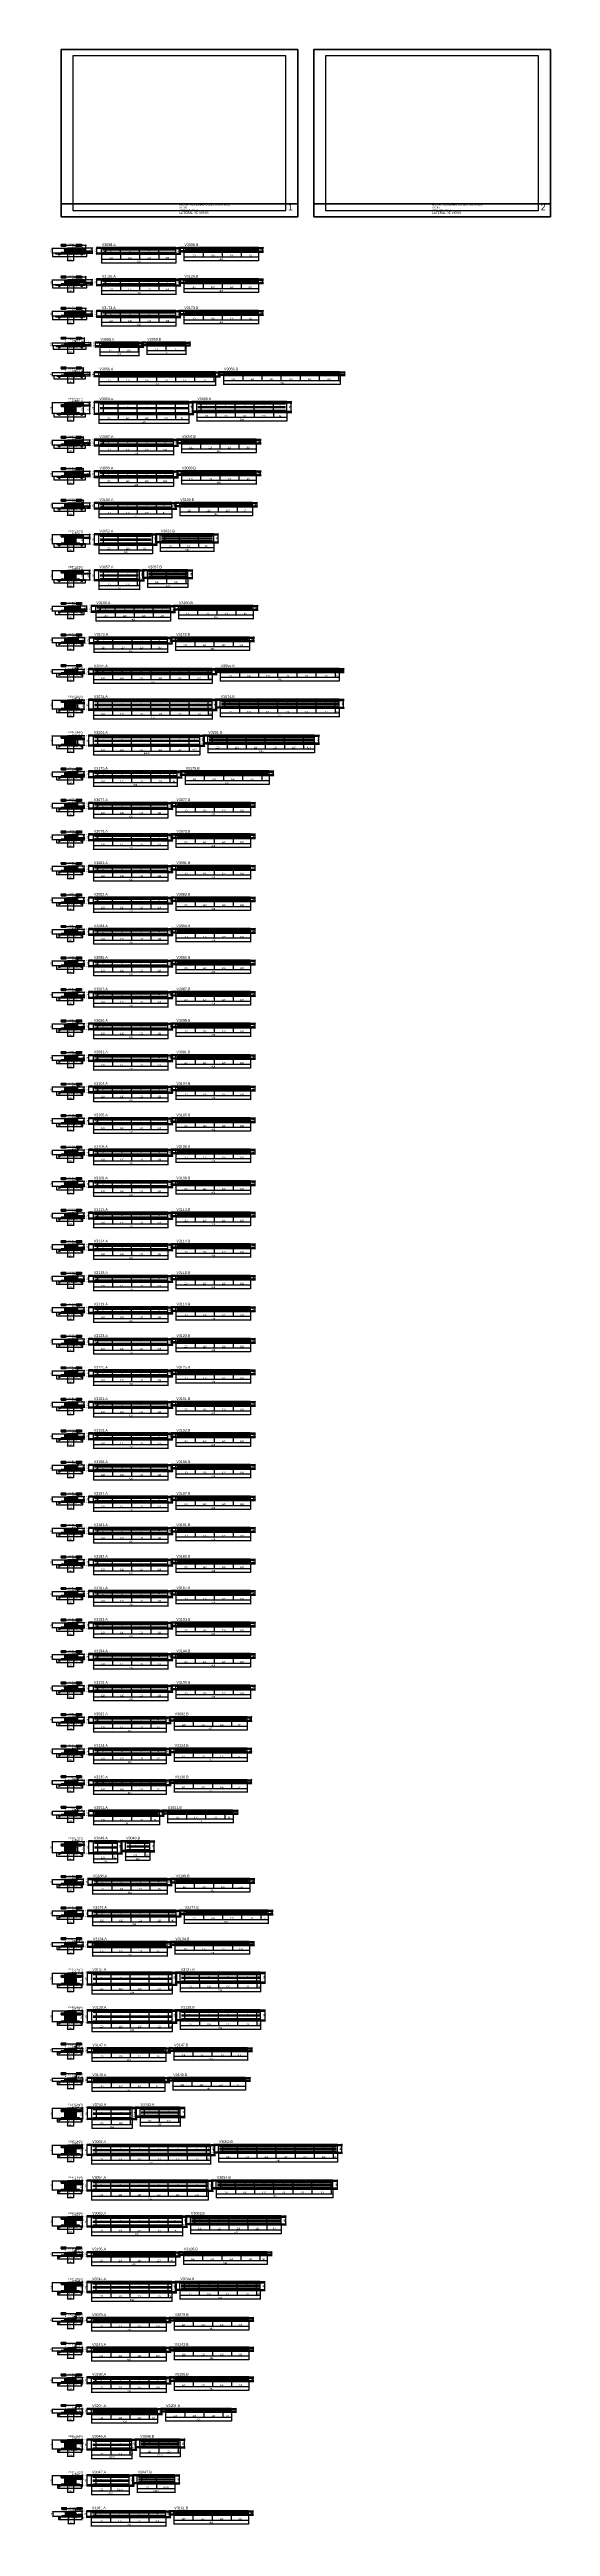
# Model space of a CAD drawing. Extents: x -10500 to 3070, y -14307 to 1250.
# Drawn here: x -72 to 3070, y -14307 to 1250 of the extents above.
import ezdxf
from ezdxf.enums import TextEntityAlignment as Align

# ---------------------------------------------------------------- set-up
doc = ezdxf.new("R2010")
doc.units = 0
for name, color, linetype in [('5', 5, 'Continuous'), ('barrote', 126, 'Continuous'), ('CARIMBO', 255, 'Continuous'), ('CONCRETO', 251, 'Continuous'), ('COTA', 241, 'Continuous'), ('Cota Seção (2x)', 241, 'Continuous'), ('detalhes', 7, 'Continuous'), ('ESTRUTURACAO', 7, 'Continuous'), ('Folhas', 255, 'Continuous'), ('Hachura', 251, 'Continuous'), ('Madeira', 126, 'Continuous'), ('NOMENCLATURA', 7, 'Continuous'), ('Painéis', 200, 'Continuous'), ('presilha', 224, 'Continuous'), ('SARR_2.2x7', 40, 'Continuous'), ('SCO-___-LAJ', 224, 'Continuous'), ('TENSOR', 224, 'Continuous'), ('Texto Seção', 7, 'Continuous')]:
    doc.layers.add(name, color=color, linetype=linetype)
doc.dimstyles.new('PAINEL', dxfattribs={"dimtxt": 10, "dimasz": 3, "dimexe": 3, "dimexo": 3, "dimgap": 3, "dimtad": 1, "dimblk": 'OBLIQUE', "dimblk1": 'OBLIQUE', "dimcen": 2.5, "dimclrd": 4, "dimclre": 4, "dimclrt": 240, "dimazin": 3, "dimtfac": 1, "dimtmove": 0, "dimatfit": 3})
doc.dimstyles.new('SECAO2X', dxfattribs={"dimtxt": 7, "dimasz": 5, "dimexe": 3, "dimexo": 3, "dimgap": 2, "dimtad": 3, "dimblk": 'OBLIQUE', "dimblk1": 'OBLIQUE', "dimcen": 2.5, "dimclrd": 4, "dimclre": 4, "dimclrt": 1, "dimazin": 3, "dimtfac": 1, "dimtmove": 0, "dimatfit": 3})

# ---------------------------------------------------------------- blocks, each defined once
blk = doc.blocks.new('PAR_ESQ')
for p, q in [((-1, -1), (1, 1)), ((-1, 1), (1, -1))]:
    blk.add_line(p, q)
blk = doc.blocks.new('PAR_FUNDO_ESQ')
for p, q in [((-1, -1), (1, 1)), ((-1, 1), (1, -1))]:
    blk.add_line(p, q)
blk = doc.blocks.new('PAR_FUNDO_DIR')
for p, q in [((-1, -1), (1, 1)), ((-1, 1), (1, -1))]:
    blk.add_line(p, q)
blk = doc.blocks.new('par_int_esq')
for p, q in [((-1, -1), (1, 1)), ((-1, 1), (1, -1))]:
    blk.add_line(p, q)
blk = doc.blocks.new('par_int_dir')
for p, q in [((-1, -1), (1, 1)), ((-1, 1), (1, -1))]:
    blk.add_line(p, q)
blk = doc.blocks.new('_OBLIQUE')
at = {"color": 0, "linetype": 'BYBLOCK'}
blk.add_line((-0.5, -0.5), (0.5, 0.5), dxfattribs=at)

msp = doc.modelspace()

# ---------------------------------------------------------------- hatches: boundary and pattern name
at = {"layer": 'COTA'}
h = msp.add_hatch(dxfattribs=at)
h.set_pattern_fill('ANSI31', scale=0.4)
h.paths.add_polyline_path([(40, -21), (40, 4), (153, 4), (153, -19.6), (78, -19.6), (78, -21)])
h = msp.add_hatch(dxfattribs=at)
h.set_pattern_fill('ANSI31', scale=0.5)
h.paths.add_polyline_path([(253, 0), (373, 0), (373, 7), (253, 7)])
h = msp.add_hatch(dxfattribs=at)
h.set_pattern_fill('ANSI31', scale=0.5)
h.paths.add_polyline_path([(373, 0), (493, 0), (493, 7), (373, 7)])
h = msp.add_hatch(dxfattribs=at)
h.set_pattern_fill('ANSI31', scale=0.5)
h.paths.add_polyline_path([(493, 0), (613, 0), (613, 7), (493, 7)])
h = msp.add_hatch(dxfattribs=at)
h.set_pattern_fill('ANSI31', scale=0.5)
h.paths.add_polyline_path([(613, 0), (721, 0), (721, 7), (613, 7)])
h = msp.add_hatch(dxfattribs=at)
h.set_pattern_fill('ANSI31', scale=0.5)
h.paths.add_polyline_path([(771, 0), (891, 0), (891, 7), (771, 7)])
h = msp.add_hatch(dxfattribs=at)
h.set_pattern_fill('ANSI31', scale=0.5)
h.paths.add_polyline_path([(891, 0), (1011, 0), (1011, 7), (891, 7)])
h = msp.add_hatch(dxfattribs=at)
h.set_pattern_fill('ANSI31', scale=0.5)
h.paths.add_polyline_path([(1011, 0), (1131, 0), (1131, 7), (1011, 7)])
h = msp.add_hatch(dxfattribs=at)
h.set_pattern_fill('ANSI31', scale=0.5)
h.paths.add_polyline_path([(1131, 0), (1239, 0), (1239, 7), (1131, 7)])
h = msp.add_hatch(dxfattribs=at)
h.set_pattern_fill('ANSI31', scale=0.5)
h.paths.add_polyline_path([(253, -36), (373, -36), (373, -29), (253, -29)])
h = msp.add_hatch(dxfattribs=at)
h.set_pattern_fill('ANSI31', scale=0.5)
h.paths.add_polyline_path([(373, -36), (493, -36), (493, -29), (373, -29)])
h = msp.add_hatch(dxfattribs=at)
h.set_pattern_fill('ANSI31', scale=0.5)
h.paths.add_polyline_path([(493, -36), (613, -36), (613, -29), (493, -29)])
h = msp.add_hatch(dxfattribs=at)
h.set_pattern_fill('ANSI31', scale=0.5)
h.paths.add_polyline_path([(613, -36), (721, -36), (721, -29), (613, -29)])
h = msp.add_hatch(dxfattribs=at)
h.set_pattern_fill('ANSI31', scale=0.5)
h.paths.add_polyline_path([(771, -22), (891, -22), (891, -15), (771, -15)])
h = msp.add_hatch(dxfattribs=at)
h.set_pattern_fill('ANSI31', scale=0.5)
h.paths.add_polyline_path([(891, -22), (1011, -22), (1011, -15), (891, -15)])
h = msp.add_hatch(dxfattribs=at)
h.set_pattern_fill('ANSI31', scale=0.5)
h.paths.add_polyline_path([(1011, -22), (1131, -22), (1131, -15), (1011, -15)])
h = msp.add_hatch(dxfattribs=at)
h.set_pattern_fill('ANSI31', scale=0.5)
h.paths.add_polyline_path([(1131, -22), (1239, -22), (1239, -15), (1131, -15)])
h = msp.add_hatch(dxfattribs=at)
h.set_pattern_fill('ANSI31', scale=0.4)
h.paths.add_polyline_path([(40, -219), (40, -194), (153, -194), (153, -217.6), (78, -217.6), (78, -219)])
h = msp.add_hatch(dxfattribs=at)
h.set_pattern_fill('ANSI31', scale=0.5)
h.paths.add_polyline_path([(253, -198), (373, -198), (373, -191), (253, -191)])
h = msp.add_hatch(dxfattribs=at)
h.set_pattern_fill('ANSI31', scale=0.5)
h.paths.add_polyline_path([(253, -234), (373, -234), (373, -227), (253, -227)])
h = msp.add_hatch(dxfattribs=at)
h.set_pattern_fill('ANSI31', scale=0.5)
h.paths.add_polyline_path([(373, -198), (493, -198), (493, -191), (373, -191)])
h = msp.add_hatch(dxfattribs=at)
h.set_pattern_fill('ANSI31', scale=0.5)
h.paths.add_polyline_path([(373, -234), (493, -234), (493, -227), (373, -227)])
h = msp.add_hatch(dxfattribs=at)
h.set_pattern_fill('ANSI31', scale=0.5)
h.paths.add_polyline_path([(493, -198), (613, -198), (613, -191), (493, -191)])
h = msp.add_hatch(dxfattribs=at)
h.set_pattern_fill('ANSI31', scale=0.5)
h.paths.add_polyline_path([(493, -234), (613, -234), (613, -227), (493, -227)])
h = msp.add_hatch(dxfattribs=at)
h.set_pattern_fill('ANSI31', scale=0.5)
h.paths.add_polyline_path([(613, -198), (721, -198), (721, -191), (613, -191)])
h = msp.add_hatch(dxfattribs=at)
h.set_pattern_fill('ANSI31', scale=0.5)
h.paths.add_polyline_path([(613, -234), (721, -234), (721, -227), (613, -227)])
h = msp.add_hatch(dxfattribs=at)
h.set_pattern_fill('ANSI31', scale=0.5)
h.paths.add_polyline_path([(771, -198), (891, -198), (891, -191), (771, -191)])
h = msp.add_hatch(dxfattribs=at)
h.set_pattern_fill('ANSI31', scale=0.5)
h.paths.add_polyline_path([(771, -220), (891, -220), (891, -213), (771, -213)])
h = msp.add_hatch(dxfattribs=at)
h.set_pattern_fill('ANSI31', scale=0.5)
h.paths.add_polyline_path([(891, -198), (1011, -198), (1011, -191), (891, -191)])
h = msp.add_hatch(dxfattribs=at)
h.set_pattern_fill('ANSI31', scale=0.5)
h.paths.add_polyline_path([(891, -220), (1011, -220), (1011, -213), (891, -213)])
h = msp.add_hatch(dxfattribs=at)
h.set_pattern_fill('ANSI31', scale=0.5)
h.paths.add_polyline_path([(1011, -198), (1131, -198), (1131, -191), (1011, -191)])
h = msp.add_hatch(dxfattribs=at)
h.set_pattern_fill('ANSI31', scale=0.5)
h.paths.add_polyline_path([(1011, -220), (1131, -220), (1131, -213), (1011, -213)])
h = msp.add_hatch(dxfattribs=at)
h.set_pattern_fill('ANSI31', scale=0.5)
h.paths.add_polyline_path([(1131, -198), (1239, -198), (1239, -191), (1131, -191)])
h = msp.add_hatch(dxfattribs=at)
h.set_pattern_fill('ANSI31', scale=0.5)
h.paths.add_polyline_path([(1131, -220), (1239, -220), (1239, -213), (1131, -213)])
h = msp.add_hatch(dxfattribs=at)
h.set_pattern_fill('ANSI31', scale=0.4)
h.paths.add_polyline_path([(40, -417), (40, -392), (153, -392), (153, -415.6), (78, -415.6), (78, -417)])
h = msp.add_hatch(dxfattribs=at)
h.set_pattern_fill('ANSI31', scale=0.5)
h.paths.add_polyline_path([(253, -396), (373, -396), (373, -389), (253, -389)])
h = msp.add_hatch(dxfattribs=at)
h.set_pattern_fill('ANSI31', scale=0.5)
h.paths.add_polyline_path([(253, -432), (373, -432), (373, -425), (253, -425)])
h = msp.add_hatch(dxfattribs=at)
h.set_pattern_fill('ANSI31', scale=0.5)
h.paths.add_polyline_path([(373, -396), (493, -396), (493, -389), (373, -389)])
h = msp.add_hatch(dxfattribs=at)
h.set_pattern_fill('ANSI31', scale=0.5)
h.paths.add_polyline_path([(373, -432), (493, -432), (493, -425), (373, -425)])
h = msp.add_hatch(dxfattribs=at)
h.set_pattern_fill('ANSI31', scale=0.5)
h.paths.add_polyline_path([(493, -396), (613, -396), (613, -389), (493, -389)])
h = msp.add_hatch(dxfattribs=at)
h.set_pattern_fill('ANSI31', scale=0.5)
h.paths.add_polyline_path([(493, -432), (613, -432), (613, -425), (493, -425)])
h = msp.add_hatch(dxfattribs=at)
h.set_pattern_fill('ANSI31', scale=0.5)
h.paths.add_polyline_path([(613, -396), (721, -396), (721, -389), (613, -389)])
h = msp.add_hatch(dxfattribs=at)
h.set_pattern_fill('ANSI31', scale=0.5)
h.paths.add_polyline_path([(613, -432), (721, -432), (721, -425), (613, -425)])
h = msp.add_hatch(dxfattribs=at)
h.set_pattern_fill('ANSI31', scale=0.5)
h.paths.add_polyline_path([(771, -396), (891, -396), (891, -389), (771, -389)])
h = msp.add_hatch(dxfattribs=at)
h.set_pattern_fill('ANSI31', scale=0.5)
h.paths.add_polyline_path([(771, -418), (891, -418), (891, -411), (771, -411)])
h = msp.add_hatch(dxfattribs=at)
h.set_pattern_fill('ANSI31', scale=0.5)
h.paths.add_polyline_path([(891, -396), (1011, -396), (1011, -389), (891, -389)])
h = msp.add_hatch(dxfattribs=at)
h.set_pattern_fill('ANSI31', scale=0.5)
h.paths.add_polyline_path([(891, -418), (1011, -418), (1011, -411), (891, -411)])
h = msp.add_hatch(dxfattribs=at)
h.set_pattern_fill('ANSI31', scale=0.5)
h.paths.add_polyline_path([(1011, -396), (1131, -396), (1131, -389), (1011, -389)])
h = msp.add_hatch(dxfattribs=at)
h.set_pattern_fill('ANSI31', scale=0.5)
h.paths.add_polyline_path([(1011, -418), (1131, -418), (1131, -411), (1011, -411)])
h = msp.add_hatch(dxfattribs=at)
h.set_pattern_fill('ANSI31', scale=0.5)
h.paths.add_polyline_path([(1131, -396), (1239, -396), (1239, -389), (1131, -389)])
h = msp.add_hatch(dxfattribs=at)
h.set_pattern_fill('ANSI31', scale=0.5)
h.paths.add_polyline_path([(1131, -418), (1239, -418), (1239, -411), (1131, -411)])
h = msp.add_hatch(dxfattribs=at)
h.set_pattern_fill('ANSI31', scale=0.4)
h.paths.add_polyline_path([(40, -604), (40, -590), (144.01, -590), (144.01, -602.6), (78, -602.6), (78, -604)])
h = msp.add_hatch(dxfattribs=at)
h.set_pattern_fill('ANSI31', scale=0.5)
h.paths.add_polyline_path([(244, -594), (364, -594), (364, -587), (244, -587)])
h = msp.add_hatch(dxfattribs=at)
h.set_pattern_fill('ANSI31', scale=0.5)
h.paths.add_polyline_path([(244, -619), (364, -619), (364, -612), (244, -612)])
h = msp.add_hatch(dxfattribs=at)
h.set_pattern_fill('ANSI31', scale=0.5)
h.paths.add_polyline_path([(364, -594), (484, -594), (484, -587), (364, -587)])
h = msp.add_hatch(dxfattribs=at)
h.set_pattern_fill('ANSI31', scale=0.5)
h.paths.add_polyline_path([(364, -619), (484, -619), (484, -612), (364, -612)])
h = msp.add_hatch(dxfattribs=at)
h.set_pattern_fill('ANSI31', scale=0.5)
h.paths.add_polyline_path([(484, -594), (488, -594), (488, -587), (484, -587)])
h = msp.add_hatch(dxfattribs=at)
h.set_pattern_fill('ANSI31', scale=0.5)
h.paths.add_polyline_path([(484, -619), (488, -619), (488, -612), (484, -612)])
h = msp.add_hatch(dxfattribs=at)
h.set_pattern_fill('ANSI31', scale=0.5)
h.paths.add_polyline_path([(538, -594), (658, -594), (658, -587), (538, -587)])
h = msp.add_hatch(dxfattribs=at)
h.set_pattern_fill('ANSI31', scale=0.5)
h.paths.add_polyline_path([(538, -611), (658, -611), (658, -604), (538, -604)])
h = msp.add_hatch(dxfattribs=at)
h.set_pattern_fill('ANSI31', scale=0.5)
h.paths.add_polyline_path([(658, -594), (778, -594), (778, -587), (658, -587)])
h = msp.add_hatch(dxfattribs=at)
h.set_pattern_fill('ANSI31', scale=0.5)
h.paths.add_polyline_path([(658, -611), (778, -611), (778, -604), (658, -604)])
h = msp.add_hatch(dxfattribs=at)
h.set_pattern_fill('ANSI31', scale=0.5)
h.paths.add_polyline_path([(778, -594), (782, -594), (782, -587), (778, -587)])
h = msp.add_hatch(dxfattribs=at)
h.set_pattern_fill('ANSI31', scale=0.5)
h.paths.add_polyline_path([(778, -611), (782, -611), (782, -604), (778, -604)])
h = msp.add_hatch(dxfattribs=at)
h.set_pattern_fill('ANSI31', scale=0.4)
h.paths.add_polyline_path([(40, -791), (40, -777), (138, -777), (138, -789.6), (78, -789.6), (78, -791)])
h = msp.add_hatch(dxfattribs=at)
h.set_pattern_fill('ANSI31', scale=0.5)
h.paths.add_polyline_path([(238, -781), (358, -781), (358, -774), (238, -774)])
h = msp.add_hatch(dxfattribs=at)
h.set_pattern_fill('ANSI31', scale=0.5)
h.paths.add_polyline_path([(358, -781), (478, -781), (478, -774), (358, -774)])
h = msp.add_hatch(dxfattribs=at)
h.set_pattern_fill('ANSI31', scale=0.5)
h.paths.add_polyline_path([(478, -781), (598, -781), (598, -774), (478, -774)])
h = msp.add_hatch(dxfattribs=at)
h.set_pattern_fill('ANSI31', scale=0.5)
h.paths.add_polyline_path([(598, -781), (718, -781), (718, -774), (598, -774)])
h = msp.add_hatch(dxfattribs=at)
h.set_pattern_fill('ANSI31', scale=0.5)
h.paths.add_polyline_path([(718, -781), (838, -781), (838, -774), (718, -774)])
h = msp.add_hatch(dxfattribs=at)
h.set_pattern_fill('ANSI31', scale=0.5)
h.paths.add_polyline_path([(838, -781), (958, -781), (958, -774), (838, -774)])
h = msp.add_hatch(dxfattribs=at)
h.set_pattern_fill('ANSI31', scale=0.5)
h.paths.add_polyline_path([(958, -781), (970, -781), (970, -774), (958, -774)])
h = msp.add_hatch(dxfattribs=at)
h.set_pattern_fill('ANSI31', scale=0.5)
h.paths.add_polyline_path([(1020, -781), (1140, -781), (1140, -774), (1020, -774)])
h = msp.add_hatch(dxfattribs=at)
h.set_pattern_fill('ANSI31', scale=0.5)
h.paths.add_polyline_path([(1140, -781), (1260, -781), (1260, -774), (1140, -774)])
h = msp.add_hatch(dxfattribs=at)
h.set_pattern_fill('ANSI31', scale=0.5)
h.paths.add_polyline_path([(1260, -781), (1380, -781), (1380, -774), (1260, -774)])
h = msp.add_hatch(dxfattribs=at)
h.set_pattern_fill('ANSI31', scale=0.5)
h.paths.add_polyline_path([(1380, -781), (1500, -781), (1500, -774), (1380, -774)])
h = msp.add_hatch(dxfattribs=at)
h.set_pattern_fill('ANSI31', scale=0.5)
h.paths.add_polyline_path([(1500, -781), (1620, -781), (1620, -774), (1500, -774)])
h = msp.add_hatch(dxfattribs=at)
h.set_pattern_fill('ANSI31', scale=0.5)
h.paths.add_polyline_path([(1620, -781), (1740, -781), (1740, -774), (1620, -774)])
h = msp.add_hatch(dxfattribs=at)
h.set_pattern_fill('ANSI31', scale=0.5)
h.paths.add_polyline_path([(1740, -781), (1752, -781), (1752, -774), (1740, -774)])
h = msp.add_hatch(dxfattribs=at)
h.set_pattern_fill('ANSI31', scale=0.5)
h.paths.add_polyline_path([(238, -806), (358, -806), (358, -799), (238, -799)])
h = msp.add_hatch(dxfattribs=at)
h.set_pattern_fill('ANSI31', scale=0.5)
h.paths.add_polyline_path([(358, -806), (478, -806), (478, -799), (358, -799)])
h = msp.add_hatch(dxfattribs=at)
h.set_pattern_fill('ANSI31', scale=0.5)
h.paths.add_polyline_path([(478, -806), (598, -806), (598, -799), (478, -799)])
h = msp.add_hatch(dxfattribs=at)
h.set_pattern_fill('ANSI31', scale=0.5)
h.paths.add_polyline_path([(598, -806), (718, -806), (718, -799), (598, -799)])
h = msp.add_hatch(dxfattribs=at)
h.set_pattern_fill('ANSI31', scale=0.5)
h.paths.add_polyline_path([(718, -806), (838, -806), (838, -799), (718, -799)])
h = msp.add_hatch(dxfattribs=at)
h.set_pattern_fill('ANSI31', scale=0.5)
h.paths.add_polyline_path([(838, -806), (958, -806), (958, -799), (838, -799)])
h = msp.add_hatch(dxfattribs=at)
h.set_pattern_fill('ANSI31', scale=0.5)
h.paths.add_polyline_path([(958, -806), (970, -806), (970, -799), (958, -799)])
h = msp.add_hatch(dxfattribs=at)
h.set_pattern_fill('ANSI31', scale=0.5)
h.paths.add_polyline_path([(1020, -798), (1140, -798), (1140, -791), (1020, -791)])
h = msp.add_hatch(dxfattribs=at)
h.set_pattern_fill('ANSI31', scale=0.5)
h.paths.add_polyline_path([(1140, -798), (1260, -798), (1260, -791), (1140, -791)])
h = msp.add_hatch(dxfattribs=at)
h.set_pattern_fill('ANSI31', scale=0.5)
h.paths.add_polyline_path([(1260, -798), (1380, -798), (1380, -791), (1260, -791)])
h = msp.add_hatch(dxfattribs=at)
h.set_pattern_fill('ANSI31', scale=0.5)
h.paths.add_polyline_path([(1380, -798), (1500, -798), (1500, -791), (1380, -791)])
h = msp.add_hatch(dxfattribs=at)
h.set_pattern_fill('ANSI31', scale=0.5)
h.paths.add_polyline_path([(1500, -798), (1620, -798), (1620, -791), (1500, -791)])
h = msp.add_hatch(dxfattribs=at)
h.set_pattern_fill('ANSI31', scale=0.5)
h.paths.add_polyline_path([(1620, -798), (1740, -798), (1740, -791), (1620, -791)])
h = msp.add_hatch(dxfattribs=at)
h.set_pattern_fill('ANSI31', scale=0.5)
h.paths.add_polyline_path([(1740, -798), (1752, -798), (1752, -791), (1740, -791)])
h = msp.add_hatch(dxfattribs=at)
h.set_pattern_fill('ANSI31', scale=0.4)
h.paths.add_polyline_path([(40, -1028), (40, -964), (138, -964), (138, -988), (78, -988), (78, -1028)])
h = msp.add_hatch(dxfattribs=at)
h.set_pattern_fill('ANSI31', scale=0.5)
h.paths.add_polyline_path([(238, -968), (358, -968), (358, -961), (238, -961)])
h = msp.add_hatch(dxfattribs=at)
h.set_pattern_fill('ANSI31', scale=0.5)
h.paths.add_polyline_path([(238, -1043), (358, -1043), (358, -1036), (238, -1036)])
h = msp.add_hatch(dxfattribs=at)
h.set_pattern_fill('ANSI31', scale=0.5)
h.paths.add_polyline_path([(358, -968), (478, -968), (478, -961), (358, -961)])
h = msp.add_hatch(dxfattribs=at)
h.set_pattern_fill('ANSI31', scale=0.5)
h.paths.add_polyline_path([(358, -1043), (478, -1043), (478, -1036), (358, -1036)])
h = msp.add_hatch(dxfattribs=at)
h.set_pattern_fill('ANSI31', scale=0.5)
h.paths.add_polyline_path([(478, -968), (598, -968), (598, -961), (478, -961)])
h = msp.add_hatch(dxfattribs=at)
h.set_pattern_fill('ANSI31', scale=0.5)
h.paths.add_polyline_path([(478, -1043), (598, -1043), (598, -1036), (478, -1036)])
h = msp.add_hatch(dxfattribs=at)
h.set_pattern_fill('ANSI31', scale=0.5)
h.paths.add_polyline_path([(598, -968), (718, -968), (718, -961), (598, -961)])
h = msp.add_hatch(dxfattribs=at)
h.set_pattern_fill('ANSI31', scale=0.5)
h.paths.add_polyline_path([(598, -1043), (718, -1043), (718, -1036), (598, -1036)])
h = msp.add_hatch(dxfattribs=at)
h.set_pattern_fill('ANSI31', scale=0.5)
h.paths.add_polyline_path([(718, -968), (802, -968), (802, -961), (718, -961)])
h = msp.add_hatch(dxfattribs=at)
h.set_pattern_fill('ANSI31', scale=0.5)
h.paths.add_polyline_path([(718, -1043), (802, -1043), (802, -1036), (718, -1036)])
h = msp.add_hatch(dxfattribs=at)
h.set_pattern_fill('ANSI31', scale=0.5)
h.paths.add_polyline_path([(852, -968), (972, -968), (972, -961), (852, -961)])
h = msp.add_hatch(dxfattribs=at)
h.set_pattern_fill('ANSI31', scale=0.5)
h.paths.add_polyline_path([(852, -1029), (972, -1029), (972, -1022), (852, -1022)])
h = msp.add_hatch(dxfattribs=at)
h.set_pattern_fill('ANSI31', scale=0.5)
h.paths.add_polyline_path([(972, -968), (1092, -968), (1092, -961), (972, -961)])
h = msp.add_hatch(dxfattribs=at)
h.set_pattern_fill('ANSI31', scale=0.5)
h.paths.add_polyline_path([(972, -1029), (1092, -1029), (1092, -1022), (972, -1022)])
h = msp.add_hatch(dxfattribs=at)
h.set_pattern_fill('ANSI31', scale=0.5)
h.paths.add_polyline_path([(1092, -968), (1212, -968), (1212, -961), (1092, -961)])
h = msp.add_hatch(dxfattribs=at)
h.set_pattern_fill('ANSI31', scale=0.5)
h.paths.add_polyline_path([(1092, -1029), (1212, -1029), (1212, -1022), (1092, -1022)])
h = msp.add_hatch(dxfattribs=at)
h.set_pattern_fill('ANSI31', scale=0.5)
h.paths.add_polyline_path([(1212, -968), (1332, -968), (1332, -961), (1212, -961)])
h = msp.add_hatch(dxfattribs=at)
h.set_pattern_fill('ANSI31', scale=0.5)
h.paths.add_polyline_path([(1212, -1029), (1332, -1029), (1332, -1022), (1212, -1022)])
h = msp.add_hatch(dxfattribs=at)
h.set_pattern_fill('ANSI31', scale=0.5)
h.paths.add_polyline_path([(1332, -968), (1416, -968), (1416, -961), (1332, -961)])
h = msp.add_hatch(dxfattribs=at)
h.set_pattern_fill('ANSI31', scale=0.5)
h.paths.add_polyline_path([(1332, -1029), (1416, -1029), (1416, -1022), (1332, -1022)])
h = msp.add_hatch(dxfattribs=at)
h.set_pattern_fill('ANSI31', scale=0.4)
h.paths.add_polyline_path([(40, -1226), (40, -1201), (138, -1201), (138, -1224.6), (78, -1224.6), (78, -1226)])
h = msp.add_hatch(dxfattribs=at)
h.set_pattern_fill('ANSI31', scale=0.5)
h.paths.add_polyline_path([(238, -1205), (358, -1205), (358, -1198), (238, -1198)])
h = msp.add_hatch(dxfattribs=at)
h.set_pattern_fill('ANSI31', scale=0.5)
h.paths.add_polyline_path([(238, -1241), (358, -1241), (358, -1234), (238, -1234)])
h = msp.add_hatch(dxfattribs=at)
h.set_pattern_fill('ANSI31', scale=0.5)
h.paths.add_polyline_path([(358, -1205), (478, -1205), (478, -1198), (358, -1198)])
h = msp.add_hatch(dxfattribs=at)
h.set_pattern_fill('ANSI31', scale=0.5)
h.paths.add_polyline_path([(358, -1241), (478, -1241), (478, -1234), (358, -1234)])
h = msp.add_hatch(dxfattribs=at)
h.set_pattern_fill('ANSI31', scale=0.5)
h.paths.add_polyline_path([(478, -1205), (598, -1205), (598, -1198), (478, -1198)])
h = msp.add_hatch(dxfattribs=at)
h.set_pattern_fill('ANSI31', scale=0.5)
h.paths.add_polyline_path([(478, -1241), (598, -1241), (598, -1234), (478, -1234)])
h = msp.add_hatch(dxfattribs=at)
h.set_pattern_fill('ANSI31', scale=0.5)
h.paths.add_polyline_path([(598, -1205), (706, -1205), (706, -1198), (598, -1198)])
h = msp.add_hatch(dxfattribs=at)
h.set_pattern_fill('ANSI31', scale=0.5)
h.paths.add_polyline_path([(598, -1241), (706, -1241), (706, -1234), (598, -1234)])
h = msp.add_hatch(dxfattribs=at)
h.set_pattern_fill('ANSI31', scale=0.5)
h.paths.add_polyline_path([(756, -1205), (876, -1205), (876, -1198), (756, -1198)])
h = msp.add_hatch(dxfattribs=at)
h.set_pattern_fill('ANSI31', scale=0.5)
h.paths.add_polyline_path([(756, -1227), (876, -1227), (876, -1220), (756, -1220)])
h = msp.add_hatch(dxfattribs=at)
h.set_pattern_fill('ANSI31', scale=0.5)
h.paths.add_polyline_path([(876, -1205), (996, -1205), (996, -1198), (876, -1198)])
h = msp.add_hatch(dxfattribs=at)
h.set_pattern_fill('ANSI31', scale=0.5)
h.paths.add_polyline_path([(876, -1227), (996, -1227), (996, -1220), (876, -1220)])
h = msp.add_hatch(dxfattribs=at)
h.set_pattern_fill('ANSI31', scale=0.5)
h.paths.add_polyline_path([(996, -1205), (1116, -1205), (1116, -1198), (996, -1198)])
h = msp.add_hatch(dxfattribs=at)
h.set_pattern_fill('ANSI31', scale=0.5)
h.paths.add_polyline_path([(996, -1227), (1116, -1227), (1116, -1220), (996, -1220)])
h = msp.add_hatch(dxfattribs=at)
h.set_pattern_fill('ANSI31', scale=0.5)
h.paths.add_polyline_path([(1116, -1205), (1224, -1205), (1224, -1198), (1116, -1198)])
h = msp.add_hatch(dxfattribs=at)
h.set_pattern_fill('ANSI31', scale=0.5)
h.paths.add_polyline_path([(1116, -1227), (1224, -1227), (1224, -1220), (1116, -1220)])
h = msp.add_hatch(dxfattribs=at)
h.set_pattern_fill('ANSI31', scale=0.4)
h.paths.add_polyline_path([(40, -1424), (40, -1399), (138, -1399), (138, -1422.6), (78, -1422.6), (78, -1424)])
h = msp.add_hatch(dxfattribs=at)
h.set_pattern_fill('ANSI31', scale=0.5)
h.paths.add_polyline_path([(238, -1403), (358, -1403), (358, -1396), (238, -1396)])
h = msp.add_hatch(dxfattribs=at)
h.set_pattern_fill('ANSI31', scale=0.5)
h.paths.add_polyline_path([(358, -1403), (478, -1403), (478, -1396), (358, -1396)])
h = msp.add_hatch(dxfattribs=at)
h.set_pattern_fill('ANSI31', scale=0.5)
h.paths.add_polyline_path([(478, -1403), (598, -1403), (598, -1396), (478, -1396)])
h = msp.add_hatch(dxfattribs=at)
h.set_pattern_fill('ANSI31', scale=0.5)
h.paths.add_polyline_path([(598, -1403), (706, -1403), (706, -1396), (598, -1396)])
h = msp.add_hatch(dxfattribs=at)
h.set_pattern_fill('ANSI31', scale=0.5)
h.paths.add_polyline_path([(756, -1403), (876, -1403), (876, -1396), (756, -1396)])
h = msp.add_hatch(dxfattribs=at)
h.set_pattern_fill('ANSI31', scale=0.5)
h.paths.add_polyline_path([(876, -1403), (996, -1403), (996, -1396), (876, -1396)])
h = msp.add_hatch(dxfattribs=at)
h.set_pattern_fill('ANSI31', scale=0.5)
h.paths.add_polyline_path([(996, -1403), (1116, -1403), (1116, -1396), (996, -1396)])
h = msp.add_hatch(dxfattribs=at)
h.set_pattern_fill('ANSI31', scale=0.5)
h.paths.add_polyline_path([(1116, -1403), (1224, -1403), (1224, -1396), (1116, -1396)])
h = msp.add_hatch(dxfattribs=at)
h.set_pattern_fill('ANSI31', scale=0.5)
h.paths.add_polyline_path([(238, -1439), (358, -1439), (358, -1432), (238, -1432)])
h = msp.add_hatch(dxfattribs=at)
h.set_pattern_fill('ANSI31', scale=0.5)
h.paths.add_polyline_path([(358, -1439), (478, -1439), (478, -1432), (358, -1432)])
h = msp.add_hatch(dxfattribs=at)
h.set_pattern_fill('ANSI31', scale=0.5)
h.paths.add_polyline_path([(478, -1439), (598, -1439), (598, -1432), (478, -1432)])
h = msp.add_hatch(dxfattribs=at)
h.set_pattern_fill('ANSI31', scale=0.5)
h.paths.add_polyline_path([(598, -1439), (706, -1439), (706, -1432), (598, -1432)])
h = msp.add_hatch(dxfattribs=at)
h.set_pattern_fill('ANSI31', scale=0.5)
h.paths.add_polyline_path([(756, -1425), (876, -1425), (876, -1418), (756, -1418)])
h = msp.add_hatch(dxfattribs=at)
h.set_pattern_fill('ANSI31', scale=0.5)
h.paths.add_polyline_path([(876, -1425), (996, -1425), (996, -1418), (876, -1418)])
h = msp.add_hatch(dxfattribs=at)
h.set_pattern_fill('ANSI31', scale=0.5)
h.paths.add_polyline_path([(996, -1425), (1116, -1425), (1116, -1418), (996, -1418)])
h = msp.add_hatch(dxfattribs=at)
h.set_pattern_fill('ANSI31', scale=0.5)
h.paths.add_polyline_path([(1116, -1425), (1224, -1425), (1224, -1418), (1116, -1418)])
h = msp.add_hatch(dxfattribs=at)
h.set_pattern_fill('ANSI31', scale=0.4)
h.paths.add_polyline_path([(40, -1622), (40, -1597), (138, -1597), (138, -1620.6), (78, -1620.6), (78, -1622)])
h = msp.add_hatch(dxfattribs=at)
h.set_pattern_fill('ANSI31', scale=0.5)
h.paths.add_polyline_path([(238, -1601), (358, -1601), (358, -1594), (238, -1594)])
h = msp.add_hatch(dxfattribs=at)
h.set_pattern_fill('ANSI31', scale=0.5)
h.paths.add_polyline_path([(238, -1637), (358, -1637), (358, -1630), (238, -1630)])
h = msp.add_hatch(dxfattribs=at)
h.set_pattern_fill('ANSI31', scale=0.5)
h.paths.add_polyline_path([(358, -1601), (478, -1601), (478, -1594), (358, -1594)])
h = msp.add_hatch(dxfattribs=at)
h.set_pattern_fill('ANSI31', scale=0.5)
h.paths.add_polyline_path([(358, -1637), (478, -1637), (478, -1630), (358, -1630)])
h = msp.add_hatch(dxfattribs=at)
h.set_pattern_fill('ANSI31', scale=0.5)
h.paths.add_polyline_path([(478, -1601), (598, -1601), (598, -1594), (478, -1594)])
h = msp.add_hatch(dxfattribs=at)
h.set_pattern_fill('ANSI31', scale=0.5)
h.paths.add_polyline_path([(478, -1637), (598, -1637), (598, -1630), (478, -1630)])
h = msp.add_hatch(dxfattribs=at)
h.set_pattern_fill('ANSI31', scale=0.5)
h.paths.add_polyline_path([(598, -1601), (695, -1601), (695, -1594), (598, -1594)])
h = msp.add_hatch(dxfattribs=at)
h.set_pattern_fill('ANSI31', scale=0.5)
h.paths.add_polyline_path([(598, -1637), (695, -1637), (695, -1630), (598, -1630)])
h = msp.add_hatch(dxfattribs=at)
h.set_pattern_fill('ANSI31', scale=0.5)
h.paths.add_polyline_path([(745, -1601), (865, -1601), (865, -1594), (745, -1594)])
h = msp.add_hatch(dxfattribs=at)
h.set_pattern_fill('ANSI31', scale=0.5)
h.paths.add_polyline_path([(745, -1623), (865, -1623), (865, -1616), (745, -1616)])
h = msp.add_hatch(dxfattribs=at)
h.set_pattern_fill('ANSI31', scale=0.5)
h.paths.add_polyline_path([(865, -1601), (985, -1601), (985, -1594), (865, -1594)])
h = msp.add_hatch(dxfattribs=at)
h.set_pattern_fill('ANSI31', scale=0.5)
h.paths.add_polyline_path([(865, -1623), (985, -1623), (985, -1616), (865, -1616)])
h = msp.add_hatch(dxfattribs=at)
h.set_pattern_fill('ANSI31', scale=0.5)
h.paths.add_polyline_path([(985, -1601), (1105, -1601), (1105, -1594), (985, -1594)])
h = msp.add_hatch(dxfattribs=at)
h.set_pattern_fill('ANSI31', scale=0.5)
h.paths.add_polyline_path([(985, -1623), (1105, -1623), (1105, -1616), (985, -1616)])
h = msp.add_hatch(dxfattribs=at)
h.set_pattern_fill('ANSI31', scale=0.5)
h.paths.add_polyline_path([(1105, -1601), (1202, -1601), (1202, -1594), (1105, -1594)])
h = msp.add_hatch(dxfattribs=at)
h.set_pattern_fill('ANSI31', scale=0.5)
h.paths.add_polyline_path([(1105, -1623), (1202, -1623), (1202, -1616), (1105, -1616)])
h = msp.add_hatch(dxfattribs=at)
h.set_pattern_fill('ANSI31', scale=0.4)
h.paths.add_polyline_path([(40, -1847), (40, -1795), (138, -1795), (138, -1819), (78, -1819), (78, -1847)])
h = msp.add_hatch(dxfattribs=at)
h.set_pattern_fill('ANSI31', scale=0.5)
h.paths.add_polyline_path([(238, -1799), (358, -1799), (358, -1792), (238, -1792)])
h = msp.add_hatch(dxfattribs=at)
h.set_pattern_fill('ANSI31', scale=0.5)
h.paths.add_polyline_path([(238, -1862), (358, -1862), (358, -1855), (238, -1855)])
h = msp.add_hatch(dxfattribs=at)
h.set_pattern_fill('ANSI31', scale=0.5)
h.paths.add_polyline_path([(358, -1799), (478, -1799), (478, -1792), (358, -1792)])
h = msp.add_hatch(dxfattribs=at)
h.set_pattern_fill('ANSI31', scale=0.5)
h.paths.add_polyline_path([(358, -1862), (478, -1862), (478, -1855), (358, -1855)])
h = msp.add_hatch(dxfattribs=at)
h.set_pattern_fill('ANSI31', scale=0.5)
h.paths.add_polyline_path([(478, -1799), (573, -1799), (573, -1792), (478, -1792)])
h = msp.add_hatch(dxfattribs=at)
h.set_pattern_fill('ANSI31', scale=0.5)
h.paths.add_polyline_path([(478, -1862), (573, -1862), (573, -1855), (478, -1855)])
h = msp.add_hatch(dxfattribs=at)
h.set_pattern_fill('ANSI31', scale=0.5)
h.paths.add_polyline_path([(623, -1799), (743, -1799), (743, -1792), (623, -1792)])
h = msp.add_hatch(dxfattribs=at)
h.set_pattern_fill('ANSI31', scale=0.5)
h.paths.add_polyline_path([(623, -1848), (743, -1848), (743, -1841), (623, -1841)])
h = msp.add_hatch(dxfattribs=at)
h.set_pattern_fill('ANSI31', scale=0.5)
h.paths.add_polyline_path([(743, -1799), (863, -1799), (863, -1792), (743, -1792)])
h = msp.add_hatch(dxfattribs=at)
h.set_pattern_fill('ANSI31', scale=0.5)
h.paths.add_polyline_path([(743, -1848), (863, -1848), (863, -1841), (743, -1841)])
h = msp.add_hatch(dxfattribs=at)
h.set_pattern_fill('ANSI31', scale=0.5)
h.paths.add_polyline_path([(863, -1799), (958, -1799), (958, -1792), (863, -1792)])
h = msp.add_hatch(dxfattribs=at)
h.set_pattern_fill('ANSI31', scale=0.5)
h.paths.add_polyline_path([(863, -1848), (958, -1848), (958, -1841), (863, -1841)])
h = msp.add_hatch(dxfattribs=at)
h.set_pattern_fill('ANSI31', scale=0.4)
h.paths.add_polyline_path([(40, -2072), (40, -2020), (138, -2020), (138, -2044), (78, -2044), (78, -2072)])
h = msp.add_hatch(dxfattribs=at)
h.set_pattern_fill('ANSI31', scale=0.5)
h.paths.add_polyline_path([(238, -2024), (358, -2024), (358, -2017), (238, -2017)])
h = msp.add_hatch(dxfattribs=at)
h.set_pattern_fill('ANSI31', scale=0.5)
h.paths.add_polyline_path([(358, -2024), (478, -2024), (478, -2017), (358, -2017)])
h = msp.add_hatch(dxfattribs=at)
h.set_pattern_fill('ANSI31', scale=0.5)
h.paths.add_polyline_path([(478, -2024), (492, -2024), (492, -2017), (478, -2017)])
h = msp.add_hatch(dxfattribs=at)
h.set_pattern_fill('ANSI31', scale=0.5)
h.paths.add_polyline_path([(542, -2024), (662, -2024), (662, -2017), (542, -2017)])
h = msp.add_hatch(dxfattribs=at)
h.set_pattern_fill('ANSI31', scale=0.5)
h.paths.add_polyline_path([(662, -2024), (782, -2024), (782, -2017), (662, -2017)])
h = msp.add_hatch(dxfattribs=at)
h.set_pattern_fill('ANSI31', scale=0.5)
h.paths.add_polyline_path([(782, -2024), (796, -2024), (796, -2017), (782, -2017)])
h = msp.add_hatch(dxfattribs=at)
h.set_pattern_fill('ANSI31', scale=0.5)
h.paths.add_polyline_path([(238, -2087), (358, -2087), (358, -2080), (238, -2080)])
h = msp.add_hatch(dxfattribs=at)
h.set_pattern_fill('ANSI31', scale=0.5)
h.paths.add_polyline_path([(358, -2087), (478, -2087), (478, -2080), (358, -2080)])
h = msp.add_hatch(dxfattribs=at)
h.set_pattern_fill('ANSI31', scale=0.5)
h.paths.add_polyline_path([(478, -2087), (492, -2087), (492, -2080), (478, -2080)])
h = msp.add_hatch(dxfattribs=at)
h.set_pattern_fill('ANSI31', scale=0.5)
h.paths.add_polyline_path([(542, -2073), (662, -2073), (662, -2066), (542, -2066)])
h = msp.add_hatch(dxfattribs=at)
h.set_pattern_fill('ANSI31', scale=0.5)
h.paths.add_polyline_path([(662, -2073), (782, -2073), (782, -2066), (662, -2066)])
h = msp.add_hatch(dxfattribs=at)
h.set_pattern_fill('ANSI31', scale=0.5)
h.paths.add_polyline_path([(782, -2073), (796, -2073), (796, -2066), (782, -2066)])
h = msp.add_hatch(dxfattribs=at)
h.set_pattern_fill('ANSI31', scale=0.4)
h.paths.add_polyline_path([(40, -2270), (40, -2245), (119, -2245), (119, -2268.6), (78, -2268.6), (78, -2270)])
h = msp.add_hatch(dxfattribs=at)
h.set_pattern_fill('ANSI31', scale=0.5)
h.paths.add_polyline_path([(219, -2249), (339, -2249), (339, -2242), (219, -2242)])
h = msp.add_hatch(dxfattribs=at)
h.set_pattern_fill('ANSI31', scale=0.5)
h.paths.add_polyline_path([(219, -2285), (339, -2285), (339, -2278), (219, -2278)])
h = msp.add_hatch(dxfattribs=at)
h.set_pattern_fill('ANSI31', scale=0.5)
h.paths.add_polyline_path([(339, -2249), (459, -2249), (459, -2242), (339, -2242)])
h = msp.add_hatch(dxfattribs=at)
h.set_pattern_fill('ANSI31', scale=0.5)
h.paths.add_polyline_path([(339, -2285), (459, -2285), (459, -2278), (339, -2278)])
h = msp.add_hatch(dxfattribs=at)
h.set_pattern_fill('ANSI31', scale=0.5)
h.paths.add_polyline_path([(459, -2249), (579, -2249), (579, -2242), (459, -2242)])
h = msp.add_hatch(dxfattribs=at)
h.set_pattern_fill('ANSI31', scale=0.5)
h.paths.add_polyline_path([(459, -2285), (579, -2285), (579, -2278), (459, -2278)])
h = msp.add_hatch(dxfattribs=at)
h.set_pattern_fill('ANSI31', scale=0.5)
h.paths.add_polyline_path([(579, -2249), (687, -2249), (687, -2242), (579, -2242)])
h = msp.add_hatch(dxfattribs=at)
h.set_pattern_fill('ANSI31', scale=0.5)
h.paths.add_polyline_path([(579, -2285), (687, -2285), (687, -2278), (579, -2278)])
h = msp.add_hatch(dxfattribs=at)
h.set_pattern_fill('ANSI31', scale=0.5)
h.paths.add_polyline_path([(737, -2249), (857, -2249), (857, -2242), (737, -2242)])
h = msp.add_hatch(dxfattribs=at)
h.set_pattern_fill('ANSI31', scale=0.5)
h.paths.add_polyline_path([(737, -2271), (857, -2271), (857, -2264), (737, -2264)])
h = msp.add_hatch(dxfattribs=at)
h.set_pattern_fill('ANSI31', scale=0.5)
h.paths.add_polyline_path([(857, -2249), (977, -2249), (977, -2242), (857, -2242)])
h = msp.add_hatch(dxfattribs=at)
h.set_pattern_fill('ANSI31', scale=0.5)
h.paths.add_polyline_path([(857, -2271), (977, -2271), (977, -2264), (857, -2264)])
h = msp.add_hatch(dxfattribs=at)
h.set_pattern_fill('ANSI31', scale=0.5)
h.paths.add_polyline_path([(977, -2249), (1097, -2249), (1097, -2242), (977, -2242)])
h = msp.add_hatch(dxfattribs=at)
h.set_pattern_fill('ANSI31', scale=0.5)
h.paths.add_polyline_path([(977, -2271), (1097, -2271), (1097, -2264), (977, -2264)])
h = msp.add_hatch(dxfattribs=at)
h.set_pattern_fill('ANSI31', scale=0.5)
h.paths.add_polyline_path([(1097, -2249), (1205, -2249), (1205, -2242), (1097, -2242)])
h = msp.add_hatch(dxfattribs=at)
h.set_pattern_fill('ANSI31', scale=0.5)
h.paths.add_polyline_path([(1097, -2271), (1205, -2271), (1205, -2264), (1097, -2264)])
h = msp.add_hatch(dxfattribs=at)
h.set_pattern_fill('ANSI31', scale=0.4)
h.paths.add_polyline_path([(40, -2468), (40, -2443), (106, -2443), (106, -2466.6), (78, -2466.6), (78, -2468)])
h = msp.add_hatch(dxfattribs=at)
h.set_pattern_fill('ANSI31', scale=0.5)
h.paths.add_polyline_path([(206, -2447), (326, -2447), (326, -2440), (206, -2440)])
h = msp.add_hatch(dxfattribs=at)
h.set_pattern_fill('ANSI31', scale=0.5)
h.paths.add_polyline_path([(206, -2483), (326, -2483), (326, -2476), (206, -2476)])
h = msp.add_hatch(dxfattribs=at)
h.set_pattern_fill('ANSI31', scale=0.5)
h.paths.add_polyline_path([(326, -2447), (446, -2447), (446, -2440), (326, -2440)])
h = msp.add_hatch(dxfattribs=at)
h.set_pattern_fill('ANSI31', scale=0.5)
h.paths.add_polyline_path([(326, -2483), (446, -2483), (446, -2476), (326, -2476)])
h = msp.add_hatch(dxfattribs=at)
h.set_pattern_fill('ANSI31', scale=0.5)
h.paths.add_polyline_path([(446, -2447), (566, -2447), (566, -2440), (446, -2440)])
h = msp.add_hatch(dxfattribs=at)
h.set_pattern_fill('ANSI31', scale=0.5)
h.paths.add_polyline_path([(446, -2483), (566, -2483), (566, -2476), (446, -2476)])
h = msp.add_hatch(dxfattribs=at)
h.set_pattern_fill('ANSI31', scale=0.5)
h.paths.add_polyline_path([(566, -2447), (669, -2447), (669, -2440), (566, -2440)])
h = msp.add_hatch(dxfattribs=at)
h.set_pattern_fill('ANSI31', scale=0.5)
h.paths.add_polyline_path([(566, -2483), (669, -2483), (669, -2476), (566, -2476)])
h = msp.add_hatch(dxfattribs=at)
h.set_pattern_fill('ANSI31', scale=0.5)
h.paths.add_polyline_path([(719, -2447), (839, -2447), (839, -2440), (719, -2440)])
h = msp.add_hatch(dxfattribs=at)
h.set_pattern_fill('ANSI31', scale=0.5)
h.paths.add_polyline_path([(719, -2469), (839, -2469), (839, -2462), (719, -2462)])
h = msp.add_hatch(dxfattribs=at)
h.set_pattern_fill('ANSI31', scale=0.5)
h.paths.add_polyline_path([(839, -2447), (959, -2447), (959, -2440), (839, -2440)])
h = msp.add_hatch(dxfattribs=at)
h.set_pattern_fill('ANSI31', scale=0.5)
h.paths.add_polyline_path([(839, -2469), (959, -2469), (959, -2462), (839, -2462)])
h = msp.add_hatch(dxfattribs=at)
h.set_pattern_fill('ANSI31', scale=0.5)
h.paths.add_polyline_path([(959, -2447), (1079, -2447), (1079, -2440), (959, -2440)])
h = msp.add_hatch(dxfattribs=at)
h.set_pattern_fill('ANSI31', scale=0.5)
h.paths.add_polyline_path([(959, -2469), (1079, -2469), (1079, -2462), (959, -2462)])
h = msp.add_hatch(dxfattribs=at)
h.set_pattern_fill('ANSI31', scale=0.5)
h.paths.add_polyline_path([(1079, -2447), (1182, -2447), (1182, -2440), (1079, -2440)])
h = msp.add_hatch(dxfattribs=at)
h.set_pattern_fill('ANSI31', scale=0.5)
h.paths.add_polyline_path([(1079, -2469), (1182, -2469), (1182, -2462), (1079, -2462)])
h = msp.add_hatch(dxfattribs=at)
h.set_pattern_fill('ANSI31', scale=0.4)
h.paths.add_polyline_path([(40, -2661), (40, -2641), (103, -2641), (103, -2659.6), (78, -2659.6), (78, -2661)])
h = msp.add_hatch(dxfattribs=at)
h.set_pattern_fill('ANSI31', scale=0.5)
h.paths.add_polyline_path([(203, -2645), (323, -2645), (323, -2638), (203, -2638)])
h = msp.add_hatch(dxfattribs=at)
h.set_pattern_fill('ANSI31', scale=0.5)
h.paths.add_polyline_path([(323, -2645), (443, -2645), (443, -2638), (323, -2638)])
h = msp.add_hatch(dxfattribs=at)
h.set_pattern_fill('ANSI31', scale=0.5)
h.paths.add_polyline_path([(443, -2645), (563, -2645), (563, -2638), (443, -2638)])
h = msp.add_hatch(dxfattribs=at)
h.set_pattern_fill('ANSI31', scale=0.5)
h.paths.add_polyline_path([(563, -2645), (683, -2645), (683, -2638), (563, -2638)])
h = msp.add_hatch(dxfattribs=at)
h.set_pattern_fill('ANSI31', scale=0.5)
h.paths.add_polyline_path([(683, -2645), (803, -2645), (803, -2638), (683, -2638)])
h = msp.add_hatch(dxfattribs=at)
h.set_pattern_fill('ANSI31', scale=0.5)
h.paths.add_polyline_path([(803, -2645), (923, -2645), (923, -2638), (803, -2638)])
h = msp.add_hatch(dxfattribs=at)
h.set_pattern_fill('ANSI31', scale=0.5)
h.paths.add_polyline_path([(923, -2645), (949, -2645), (949, -2638), (923, -2638)])
h = msp.add_hatch(dxfattribs=at)
h.set_pattern_fill('ANSI31', scale=0.5)
h.paths.add_polyline_path([(999, -2645), (1119, -2645), (1119, -2638), (999, -2638)])
h = msp.add_hatch(dxfattribs=at)
h.set_pattern_fill('ANSI31', scale=0.5)
h.paths.add_polyline_path([(1119, -2645), (1239, -2645), (1239, -2638), (1119, -2638)])
h = msp.add_hatch(dxfattribs=at)
h.set_pattern_fill('ANSI31', scale=0.5)
h.paths.add_polyline_path([(1239, -2645), (1359, -2645), (1359, -2638), (1239, -2638)])
h = msp.add_hatch(dxfattribs=at)
h.set_pattern_fill('ANSI31', scale=0.5)
h.paths.add_polyline_path([(1359, -2645), (1479, -2645), (1479, -2638), (1359, -2638)])
h = msp.add_hatch(dxfattribs=at)
h.set_pattern_fill('ANSI31', scale=0.5)
h.paths.add_polyline_path([(1479, -2645), (1599, -2645), (1599, -2638), (1479, -2638)])
h = msp.add_hatch(dxfattribs=at)
h.set_pattern_fill('ANSI31', scale=0.5)
h.paths.add_polyline_path([(1599, -2645), (1719, -2645), (1719, -2638), (1599, -2638)])
h = msp.add_hatch(dxfattribs=at)
h.set_pattern_fill('ANSI31', scale=0.5)
h.paths.add_polyline_path([(1719, -2645), (1745, -2645), (1745, -2638), (1719, -2638)])
h = msp.add_hatch(dxfattribs=at)
h.set_pattern_fill('ANSI31', scale=0.5)
h.paths.add_polyline_path([(203, -2676), (323, -2676), (323, -2669), (203, -2669)])
h = msp.add_hatch(dxfattribs=at)
h.set_pattern_fill('ANSI31', scale=0.5)
h.paths.add_polyline_path([(323, -2676), (443, -2676), (443, -2669), (323, -2669)])
h = msp.add_hatch(dxfattribs=at)
h.set_pattern_fill('ANSI31', scale=0.5)
h.paths.add_polyline_path([(443, -2676), (563, -2676), (563, -2669), (443, -2669)])
h = msp.add_hatch(dxfattribs=at)
h.set_pattern_fill('ANSI31', scale=0.5)
h.paths.add_polyline_path([(563, -2676), (683, -2676), (683, -2669), (563, -2669)])
h = msp.add_hatch(dxfattribs=at)
h.set_pattern_fill('ANSI31', scale=0.5)
h.paths.add_polyline_path([(683, -2676), (803, -2676), (803, -2669), (683, -2669)])
h = msp.add_hatch(dxfattribs=at)
h.set_pattern_fill('ANSI31', scale=0.5)
h.paths.add_polyline_path([(803, -2676), (923, -2676), (923, -2669), (803, -2669)])
h = msp.add_hatch(dxfattribs=at)
h.set_pattern_fill('ANSI31', scale=0.5)
h.paths.add_polyline_path([(923, -2676), (949, -2676), (949, -2669), (923, -2669)])
h = msp.add_hatch(dxfattribs=at)
h.set_pattern_fill('ANSI31', scale=0.5)
h.paths.add_polyline_path([(999, -2662), (1119, -2662), (1119, -2655), (999, -2655)])
h = msp.add_hatch(dxfattribs=at)
h.set_pattern_fill('ANSI31', scale=0.5)
h.paths.add_polyline_path([(1119, -2662), (1239, -2662), (1239, -2655), (1119, -2655)])
h = msp.add_hatch(dxfattribs=at)
h.set_pattern_fill('ANSI31', scale=0.5)
h.paths.add_polyline_path([(1239, -2662), (1359, -2662), (1359, -2655), (1239, -2655)])
h = msp.add_hatch(dxfattribs=at)
h.set_pattern_fill('ANSI31', scale=0.5)
h.paths.add_polyline_path([(1359, -2662), (1479, -2662), (1479, -2655), (1359, -2655)])
h = msp.add_hatch(dxfattribs=at)
h.set_pattern_fill('ANSI31', scale=0.5)
h.paths.add_polyline_path([(1479, -2662), (1599, -2662), (1599, -2655), (1479, -2655)])
h = msp.add_hatch(dxfattribs=at)
h.set_pattern_fill('ANSI31', scale=0.5)
h.paths.add_polyline_path([(1599, -2662), (1719, -2662), (1719, -2655), (1599, -2655)])
h = msp.add_hatch(dxfattribs=at)
h.set_pattern_fill('ANSI31', scale=0.5)
h.paths.add_polyline_path([(1719, -2662), (1745, -2662), (1745, -2655), (1719, -2655)])
h = msp.add_hatch(dxfattribs=at)
h.set_pattern_fill('ANSI31', scale=0.4)
h.paths.add_polyline_path([(40, -2886), (40, -2834), (103, -2834), (103, -2858), (78, -2858), (78, -2886)])
h = msp.add_hatch(dxfattribs=at)
h.set_pattern_fill('ANSI31', scale=0.5)
h.paths.add_polyline_path([(203, -2838), (323, -2838), (323, -2831), (203, -2831)])
h = msp.add_hatch(dxfattribs=at)
h.set_pattern_fill('ANSI31', scale=0.5)
h.paths.add_polyline_path([(203, -2901), (323, -2901), (323, -2894), (203, -2894)])
h = msp.add_hatch(dxfattribs=at)
h.set_pattern_fill('ANSI31', scale=0.5)
h.paths.add_polyline_path([(323, -2838), (443, -2838), (443, -2831), (323, -2831)])
h = msp.add_hatch(dxfattribs=at)
h.set_pattern_fill('ANSI31', scale=0.5)
h.paths.add_polyline_path([(323, -2901), (443, -2901), (443, -2894), (323, -2894)])
h = msp.add_hatch(dxfattribs=at)
h.set_pattern_fill('ANSI31', scale=0.5)
h.paths.add_polyline_path([(443, -2838), (563, -2838), (563, -2831), (443, -2831)])
h = msp.add_hatch(dxfattribs=at)
h.set_pattern_fill('ANSI31', scale=0.5)
h.paths.add_polyline_path([(443, -2901), (563, -2901), (563, -2894), (443, -2894)])
h = msp.add_hatch(dxfattribs=at)
h.set_pattern_fill('ANSI31', scale=0.5)
h.paths.add_polyline_path([(563, -2838), (683, -2838), (683, -2831), (563, -2831)])
h = msp.add_hatch(dxfattribs=at)
h.set_pattern_fill('ANSI31', scale=0.5)
h.paths.add_polyline_path([(563, -2901), (683, -2901), (683, -2894), (563, -2894)])
h = msp.add_hatch(dxfattribs=at)
h.set_pattern_fill('ANSI31', scale=0.5)
h.paths.add_polyline_path([(683, -2838), (803, -2838), (803, -2831), (683, -2831)])
h = msp.add_hatch(dxfattribs=at)
h.set_pattern_fill('ANSI31', scale=0.5)
h.paths.add_polyline_path([(683, -2901), (803, -2901), (803, -2894), (683, -2894)])
h = msp.add_hatch(dxfattribs=at)
h.set_pattern_fill('ANSI31', scale=0.5)
h.paths.add_polyline_path([(803, -2838), (923, -2838), (923, -2831), (803, -2831)])
h = msp.add_hatch(dxfattribs=at)
h.set_pattern_fill('ANSI31', scale=0.5)
h.paths.add_polyline_path([(803, -2901), (923, -2901), (923, -2894), (803, -2894)])
h = msp.add_hatch(dxfattribs=at)
h.set_pattern_fill('ANSI31', scale=0.5)
h.paths.add_polyline_path([(923, -2838), (949, -2838), (949, -2831), (923, -2831)])
h = msp.add_hatch(dxfattribs=at)
h.set_pattern_fill('ANSI31', scale=0.5)
h.paths.add_polyline_path([(923, -2901), (949, -2901), (949, -2894), (923, -2894)])
h = msp.add_hatch(dxfattribs=at)
h.set_pattern_fill('ANSI31', scale=0.5)
h.paths.add_polyline_path([(999, -2838), (1119, -2838), (1119, -2831), (999, -2831)])
h = msp.add_hatch(dxfattribs=at)
h.set_pattern_fill('ANSI31', scale=0.5)
h.paths.add_polyline_path([(999, -2887), (1119, -2887), (1119, -2880), (999, -2880)])
h = msp.add_hatch(dxfattribs=at)
h.set_pattern_fill('ANSI31', scale=0.5)
h.paths.add_polyline_path([(1119, -2838), (1239, -2838), (1239, -2831), (1119, -2831)])
h = msp.add_hatch(dxfattribs=at)
h.set_pattern_fill('ANSI31', scale=0.5)
h.paths.add_polyline_path([(1119, -2887), (1239, -2887), (1239, -2880), (1119, -2880)])
h = msp.add_hatch(dxfattribs=at)
h.set_pattern_fill('ANSI31', scale=0.5)
h.paths.add_polyline_path([(1239, -2838), (1359, -2838), (1359, -2831), (1239, -2831)])
h = msp.add_hatch(dxfattribs=at)
h.set_pattern_fill('ANSI31', scale=0.5)
h.paths.add_polyline_path([(1239, -2887), (1359, -2887), (1359, -2880), (1239, -2880)])
h = msp.add_hatch(dxfattribs=at)
h.set_pattern_fill('ANSI31', scale=0.5)
h.paths.add_polyline_path([(1359, -2838), (1479, -2838), (1479, -2831), (1359, -2831)])
h = msp.add_hatch(dxfattribs=at)
h.set_pattern_fill('ANSI31', scale=0.5)
h.paths.add_polyline_path([(1359, -2887), (1479, -2887), (1479, -2880), (1359, -2880)])
h = msp.add_hatch(dxfattribs=at)
h.set_pattern_fill('ANSI31', scale=0.5)
h.paths.add_polyline_path([(1479, -2838), (1599, -2838), (1599, -2831), (1479, -2831)])
h = msp.add_hatch(dxfattribs=at)
h.set_pattern_fill('ANSI31', scale=0.5)
h.paths.add_polyline_path([(1479, -2887), (1599, -2887), (1599, -2880), (1479, -2880)])
h = msp.add_hatch(dxfattribs=at)
h.set_pattern_fill('ANSI31', scale=0.5)
h.paths.add_polyline_path([(1599, -2838), (1719, -2838), (1719, -2831), (1599, -2831)])
h = msp.add_hatch(dxfattribs=at)
h.set_pattern_fill('ANSI31', scale=0.5)
h.paths.add_polyline_path([(1599, -2887), (1719, -2887), (1719, -2880), (1599, -2880)])
h = msp.add_hatch(dxfattribs=at)
h.set_pattern_fill('ANSI31', scale=0.5)
h.paths.add_polyline_path([(1719, -2838), (1745, -2838), (1745, -2831), (1719, -2831)])
h = msp.add_hatch(dxfattribs=at)
h.set_pattern_fill('ANSI31', scale=0.5)
h.paths.add_polyline_path([(1719, -2887), (1745, -2887), (1745, -2880), (1719, -2880)])
h = msp.add_hatch(dxfattribs=at)
h.set_pattern_fill('ANSI31', scale=0.4)
h.paths.add_polyline_path([(40, -3111), (40, -3059), (103, -3059), (103, -3083), (78, -3083), (78, -3111)])
h = msp.add_hatch(dxfattribs=at)
h.set_pattern_fill('ANSI31', scale=0.5)
h.paths.add_polyline_path([(203, -3063), (323, -3063), (323, -3056), (203, -3056)])
h = msp.add_hatch(dxfattribs=at)
h.set_pattern_fill('ANSI31', scale=0.5)
h.paths.add_polyline_path([(323, -3063), (443, -3063), (443, -3056), (323, -3056)])
h = msp.add_hatch(dxfattribs=at)
h.set_pattern_fill('ANSI31', scale=0.5)
h.paths.add_polyline_path([(443, -3063), (563, -3063), (563, -3056), (443, -3056)])
h = msp.add_hatch(dxfattribs=at)
h.set_pattern_fill('ANSI31', scale=0.5)
h.paths.add_polyline_path([(563, -3063), (683, -3063), (683, -3056), (563, -3056)])
h = msp.add_hatch(dxfattribs=at)
h.set_pattern_fill('ANSI31', scale=0.5)
h.paths.add_polyline_path([(683, -3063), (803, -3063), (803, -3056), (683, -3056)])
h = msp.add_hatch(dxfattribs=at)
h.set_pattern_fill('ANSI31', scale=0.5)
h.paths.add_polyline_path([(803, -3063), (871.5, -3063), (871.5, -3056), (803, -3056)])
h = msp.add_hatch(dxfattribs=at)
h.set_pattern_fill('ANSI31', scale=0.5)
h.paths.add_polyline_path([(921.5, -3063), (1041.5, -3063), (1041.5, -3056), (921.5, -3056)])
h = msp.add_hatch(dxfattribs=at)
h.set_pattern_fill('ANSI31', scale=0.5)
h.paths.add_polyline_path([(921.5, -3112), (1041.5, -3112), (1041.5, -3105), (921.5, -3105)])
h = msp.add_hatch(dxfattribs=at)
h.set_pattern_fill('ANSI31', scale=0.5)
h.paths.add_polyline_path([(1041.5, -3063), (1161.5, -3063), (1161.5, -3056), (1041.5, -3056)])
h = msp.add_hatch(dxfattribs=at)
h.set_pattern_fill('ANSI31', scale=0.5)
h.paths.add_polyline_path([(1041.5, -3112), (1161.5, -3112), (1161.5, -3105), (1041.5, -3105)])
h = msp.add_hatch(dxfattribs=at)
h.set_pattern_fill('ANSI31', scale=0.5)
h.paths.add_polyline_path([(1161.5, -3063), (1281.5, -3063), (1281.5, -3056), (1161.5, -3056)])
h = msp.add_hatch(dxfattribs=at)
h.set_pattern_fill('ANSI31', scale=0.5)
h.paths.add_polyline_path([(1161.5, -3112), (1281.5, -3112), (1281.5, -3105), (1161.5, -3105)])
h = msp.add_hatch(dxfattribs=at)
h.set_pattern_fill('ANSI31', scale=0.5)
h.paths.add_polyline_path([(1281.5, -3063), (1401.5, -3063), (1401.5, -3056), (1281.5, -3056)])
h = msp.add_hatch(dxfattribs=at)
h.set_pattern_fill('ANSI31', scale=0.5)
h.paths.add_polyline_path([(1281.5, -3112), (1401.5, -3112), (1401.5, -3105), (1281.5, -3105)])
h = msp.add_hatch(dxfattribs=at)
h.set_pattern_fill('ANSI31', scale=0.5)
h.paths.add_polyline_path([(1401.5, -3063), (1521.5, -3063), (1521.5, -3056), (1401.5, -3056)])
h = msp.add_hatch(dxfattribs=at)
h.set_pattern_fill('ANSI31', scale=0.5)
h.paths.add_polyline_path([(1401.5, -3112), (1521.5, -3112), (1521.5, -3105), (1401.5, -3105)])
h = msp.add_hatch(dxfattribs=at)
h.set_pattern_fill('ANSI31', scale=0.5)
h.paths.add_polyline_path([(1521.5, -3063), (1590, -3063), (1590, -3056), (1521.5, -3056)])
h = msp.add_hatch(dxfattribs=at)
h.set_pattern_fill('ANSI31', scale=0.5)
h.paths.add_polyline_path([(1521.5, -3112), (1590, -3112), (1590, -3105), (1521.5, -3105)])
h = msp.add_hatch(dxfattribs=at)
h.set_pattern_fill('ANSI31', scale=0.5)
h.paths.add_polyline_path([(203, -3126), (323, -3126), (323, -3119), (203, -3119)])
h = msp.add_hatch(dxfattribs=at)
h.set_pattern_fill('ANSI31', scale=0.5)
h.paths.add_polyline_path([(323, -3126), (443, -3126), (443, -3119), (323, -3119)])
h = msp.add_hatch(dxfattribs=at)
h.set_pattern_fill('ANSI31', scale=0.5)
h.paths.add_polyline_path([(443, -3126), (563, -3126), (563, -3119), (443, -3119)])
h = msp.add_hatch(dxfattribs=at)
h.set_pattern_fill('ANSI31', scale=0.5)
h.paths.add_polyline_path([(563, -3126), (683, -3126), (683, -3119), (563, -3119)])
h = msp.add_hatch(dxfattribs=at)
h.set_pattern_fill('ANSI31', scale=0.5)
h.paths.add_polyline_path([(683, -3126), (803, -3126), (803, -3119), (683, -3119)])
h = msp.add_hatch(dxfattribs=at)
h.set_pattern_fill('ANSI31', scale=0.5)
h.paths.add_polyline_path([(803, -3126), (871.5, -3126), (871.5, -3119), (803, -3119)])
h = msp.add_hatch(dxfattribs=at)
h.set_pattern_fill('ANSI31', scale=0.4)
h.paths.add_polyline_path([(40, -3309), (40, -3284), (103, -3284), (103, -3307.6), (78, -3307.6), (78, -3309)])
h = msp.add_hatch(dxfattribs=at)
h.set_pattern_fill('ANSI31', scale=0.5)
h.paths.add_polyline_path([(203, -3288), (323, -3288), (323, -3281), (203, -3281)])
h = msp.add_hatch(dxfattribs=at)
h.set_pattern_fill('ANSI31', scale=0.5)
h.paths.add_polyline_path([(203, -3324), (323, -3324), (323, -3317), (203, -3317)])
h = msp.add_hatch(dxfattribs=at)
h.set_pattern_fill('ANSI31', scale=0.5)
h.paths.add_polyline_path([(323, -3288), (443, -3288), (443, -3281), (323, -3281)])
h = msp.add_hatch(dxfattribs=at)
h.set_pattern_fill('ANSI31', scale=0.5)
h.paths.add_polyline_path([(323, -3324), (443, -3324), (443, -3317), (323, -3317)])
h = msp.add_hatch(dxfattribs=at)
h.set_pattern_fill('ANSI31', scale=0.5)
h.paths.add_polyline_path([(443, -3288), (563, -3288), (563, -3281), (443, -3281)])
h = msp.add_hatch(dxfattribs=at)
h.set_pattern_fill('ANSI31', scale=0.5)
h.paths.add_polyline_path([(443, -3324), (563, -3324), (563, -3317), (443, -3317)])
h = msp.add_hatch(dxfattribs=at)
h.set_pattern_fill('ANSI31', scale=0.5)
h.paths.add_polyline_path([(563, -3288), (683, -3288), (683, -3281), (563, -3281)])
h = msp.add_hatch(dxfattribs=at)
h.set_pattern_fill('ANSI31', scale=0.5)
h.paths.add_polyline_path([(563, -3324), (683, -3324), (683, -3317), (563, -3317)])
h = msp.add_hatch(dxfattribs=at)
h.set_pattern_fill('ANSI31', scale=0.5)
h.paths.add_polyline_path([(683, -3288), (729, -3288), (729, -3281), (683, -3281)])
h = msp.add_hatch(dxfattribs=at)
h.set_pattern_fill('ANSI31', scale=0.5)
h.paths.add_polyline_path([(683, -3324), (729, -3324), (729, -3317), (683, -3317)])
h = msp.add_hatch(dxfattribs=at)
h.set_pattern_fill('ANSI31', scale=0.5)
h.paths.add_polyline_path([(779, -3288), (899, -3288), (899, -3281), (779, -3281)])
h = msp.add_hatch(dxfattribs=at)
h.set_pattern_fill('ANSI31', scale=0.5)
h.paths.add_polyline_path([(779, -3310), (899, -3310), (899, -3303), (779, -3303)])
h = msp.add_hatch(dxfattribs=at)
h.set_pattern_fill('ANSI31', scale=0.5)
h.paths.add_polyline_path([(899, -3288), (1019, -3288), (1019, -3281), (899, -3281)])
h = msp.add_hatch(dxfattribs=at)
h.set_pattern_fill('ANSI31', scale=0.5)
h.paths.add_polyline_path([(899, -3310), (1019, -3310), (1019, -3303), (899, -3303)])
h = msp.add_hatch(dxfattribs=at)
h.set_pattern_fill('ANSI31', scale=0.5)
h.paths.add_polyline_path([(1019, -3288), (1139, -3288), (1139, -3281), (1019, -3281)])
h = msp.add_hatch(dxfattribs=at)
h.set_pattern_fill('ANSI31', scale=0.5)
h.paths.add_polyline_path([(1019, -3310), (1139, -3310), (1139, -3303), (1019, -3303)])
h = msp.add_hatch(dxfattribs=at)
h.set_pattern_fill('ANSI31', scale=0.5)
h.paths.add_polyline_path([(1139, -3288), (1259, -3288), (1259, -3281), (1139, -3281)])
h = msp.add_hatch(dxfattribs=at)
h.set_pattern_fill('ANSI31', scale=0.5)
h.paths.add_polyline_path([(1139, -3310), (1259, -3310), (1259, -3303), (1139, -3303)])
h = msp.add_hatch(dxfattribs=at)
h.set_pattern_fill('ANSI31', scale=0.5)
h.paths.add_polyline_path([(1259, -3288), (1305, -3288), (1305, -3281), (1259, -3281)])
h = msp.add_hatch(dxfattribs=at)
h.set_pattern_fill('ANSI31', scale=0.5)
h.paths.add_polyline_path([(1259, -3310), (1305, -3310), (1305, -3303), (1259, -3303)])
h = msp.add_hatch(dxfattribs=at)
h.set_pattern_fill('ANSI31', scale=0.4)
h.paths.add_polyline_path([(40, -3507), (40, -3482), (103, -3482), (103, -3505.6), (78, -3505.6), (78, -3507)])
h = msp.add_hatch(dxfattribs=at)
h.set_pattern_fill('ANSI31', scale=0.5)
h.paths.add_polyline_path([(203, -3486), (323, -3486), (323, -3479), (203, -3479)])
h = msp.add_hatch(dxfattribs=at)
h.set_pattern_fill('ANSI31', scale=0.5)
h.paths.add_polyline_path([(203, -3522), (323, -3522), (323, -3515), (203, -3515)])
h = msp.add_hatch(dxfattribs=at)
h.set_pattern_fill('ANSI31', scale=0.5)
h.paths.add_polyline_path([(323, -3486), (443, -3486), (443, -3479), (323, -3479)])
h = msp.add_hatch(dxfattribs=at)
h.set_pattern_fill('ANSI31', scale=0.5)
h.paths.add_polyline_path([(323, -3522), (443, -3522), (443, -3515), (323, -3515)])
h = msp.add_hatch(dxfattribs=at)
h.set_pattern_fill('ANSI31', scale=0.5)
h.paths.add_polyline_path([(443, -3486), (563, -3486), (563, -3479), (443, -3479)])
h = msp.add_hatch(dxfattribs=at)
h.set_pattern_fill('ANSI31', scale=0.5)
h.paths.add_polyline_path([(443, -3522), (563, -3522), (563, -3515), (443, -3515)])
h = msp.add_hatch(dxfattribs=at)
h.set_pattern_fill('ANSI31', scale=0.5)
h.paths.add_polyline_path([(563, -3486), (671, -3486), (671, -3479), (563, -3479)])
h = msp.add_hatch(dxfattribs=at)
h.set_pattern_fill('ANSI31', scale=0.5)
h.paths.add_polyline_path([(563, -3522), (671, -3522), (671, -3515), (563, -3515)])
h = msp.add_hatch(dxfattribs=at)
h.set_pattern_fill('ANSI31', scale=0.5)
h.paths.add_polyline_path([(721, -3486), (841, -3486), (841, -3479), (721, -3479)])
h = msp.add_hatch(dxfattribs=at)
h.set_pattern_fill('ANSI31', scale=0.5)
h.paths.add_polyline_path([(721, -3508), (841, -3508), (841, -3501), (721, -3501)])
h = msp.add_hatch(dxfattribs=at)
h.set_pattern_fill('ANSI31', scale=0.5)
h.paths.add_polyline_path([(841, -3486), (961, -3486), (961, -3479), (841, -3479)])
h = msp.add_hatch(dxfattribs=at)
h.set_pattern_fill('ANSI31', scale=0.5)
h.paths.add_polyline_path([(841, -3508), (961, -3508), (961, -3501), (841, -3501)])
h = msp.add_hatch(dxfattribs=at)
h.set_pattern_fill('ANSI31', scale=0.5)
h.paths.add_polyline_path([(961, -3486), (1081, -3486), (1081, -3479), (961, -3479)])
h = msp.add_hatch(dxfattribs=at)
h.set_pattern_fill('ANSI31', scale=0.5)
h.paths.add_polyline_path([(961, -3508), (1081, -3508), (1081, -3501), (961, -3501)])
h = msp.add_hatch(dxfattribs=at)
h.set_pattern_fill('ANSI31', scale=0.5)
h.paths.add_polyline_path([(1081, -3486), (1189, -3486), (1189, -3479), (1081, -3479)])
h = msp.add_hatch(dxfattribs=at)
h.set_pattern_fill('ANSI31', scale=0.5)
h.paths.add_polyline_path([(1081, -3508), (1189, -3508), (1189, -3501), (1081, -3501)])
h = msp.add_hatch(dxfattribs=at)
h.set_pattern_fill('ANSI31', scale=0.4)
h.paths.add_polyline_path([(40, -3705), (40, -3680), (103, -3680), (103, -3703.6), (78, -3703.6), (78, -3705)])
h = msp.add_hatch(dxfattribs=at)
h.set_pattern_fill('ANSI31', scale=0.5)
h.paths.add_polyline_path([(203, -3684), (323, -3684), (323, -3677), (203, -3677)])
h = msp.add_hatch(dxfattribs=at)
h.set_pattern_fill('ANSI31', scale=0.5)
h.paths.add_polyline_path([(203, -3720), (323, -3720), (323, -3713), (203, -3713)])
h = msp.add_hatch(dxfattribs=at)
h.set_pattern_fill('ANSI31', scale=0.5)
h.paths.add_polyline_path([(323, -3684), (443, -3684), (443, -3677), (323, -3677)])
h = msp.add_hatch(dxfattribs=at)
h.set_pattern_fill('ANSI31', scale=0.5)
h.paths.add_polyline_path([(323, -3720), (443, -3720), (443, -3713), (323, -3713)])
h = msp.add_hatch(dxfattribs=at)
h.set_pattern_fill('ANSI31', scale=0.5)
h.paths.add_polyline_path([(443, -3684), (563, -3684), (563, -3677), (443, -3677)])
h = msp.add_hatch(dxfattribs=at)
h.set_pattern_fill('ANSI31', scale=0.5)
h.paths.add_polyline_path([(443, -3720), (563, -3720), (563, -3713), (443, -3713)])
h = msp.add_hatch(dxfattribs=at)
h.set_pattern_fill('ANSI31', scale=0.5)
h.paths.add_polyline_path([(563, -3684), (671, -3684), (671, -3677), (563, -3677)])
h = msp.add_hatch(dxfattribs=at)
h.set_pattern_fill('ANSI31', scale=0.5)
h.paths.add_polyline_path([(563, -3720), (671, -3720), (671, -3713), (563, -3713)])
h = msp.add_hatch(dxfattribs=at)
h.set_pattern_fill('ANSI31', scale=0.5)
h.paths.add_polyline_path([(721, -3684), (841, -3684), (841, -3677), (721, -3677)])
h = msp.add_hatch(dxfattribs=at)
h.set_pattern_fill('ANSI31', scale=0.5)
h.paths.add_polyline_path([(721, -3706), (841, -3706), (841, -3699), (721, -3699)])
h = msp.add_hatch(dxfattribs=at)
h.set_pattern_fill('ANSI31', scale=0.5)
h.paths.add_polyline_path([(841, -3684), (961, -3684), (961, -3677), (841, -3677)])
h = msp.add_hatch(dxfattribs=at)
h.set_pattern_fill('ANSI31', scale=0.5)
h.paths.add_polyline_path([(841, -3706), (961, -3706), (961, -3699), (841, -3699)])
h = msp.add_hatch(dxfattribs=at)
h.set_pattern_fill('ANSI31', scale=0.5)
h.paths.add_polyline_path([(961, -3684), (1081, -3684), (1081, -3677), (961, -3677)])
h = msp.add_hatch(dxfattribs=at)
h.set_pattern_fill('ANSI31', scale=0.5)
h.paths.add_polyline_path([(961, -3706), (1081, -3706), (1081, -3699), (961, -3699)])
h = msp.add_hatch(dxfattribs=at)
h.set_pattern_fill('ANSI31', scale=0.5)
h.paths.add_polyline_path([(1081, -3684), (1189, -3684), (1189, -3677), (1081, -3677)])
h = msp.add_hatch(dxfattribs=at)
h.set_pattern_fill('ANSI31', scale=0.5)
h.paths.add_polyline_path([(1081, -3706), (1189, -3706), (1189, -3699), (1081, -3699)])
h = msp.add_hatch(dxfattribs=at)
h.set_pattern_fill('ANSI31', scale=0.4)
h.paths.add_polyline_path([(40, -3903), (40, -3878), (103, -3878), (103, -3901.6), (78, -3901.6), (78, -3903)])
h = msp.add_hatch(dxfattribs=at)
h.set_pattern_fill('ANSI31', scale=0.5)
h.paths.add_polyline_path([(203, -3882), (323, -3882), (323, -3875), (203, -3875)])
h = msp.add_hatch(dxfattribs=at)
h.set_pattern_fill('ANSI31', scale=0.5)
h.paths.add_polyline_path([(323, -3882), (443, -3882), (443, -3875), (323, -3875)])
h = msp.add_hatch(dxfattribs=at)
h.set_pattern_fill('ANSI31', scale=0.5)
h.paths.add_polyline_path([(443, -3882), (563, -3882), (563, -3875), (443, -3875)])
h = msp.add_hatch(dxfattribs=at)
h.set_pattern_fill('ANSI31', scale=0.5)
h.paths.add_polyline_path([(563, -3882), (671, -3882), (671, -3875), (563, -3875)])
h = msp.add_hatch(dxfattribs=at)
h.set_pattern_fill('ANSI31', scale=0.5)
h.paths.add_polyline_path([(721, -3882), (841, -3882), (841, -3875), (721, -3875)])
h = msp.add_hatch(dxfattribs=at)
h.set_pattern_fill('ANSI31', scale=0.5)
h.paths.add_polyline_path([(841, -3882), (961, -3882), (961, -3875), (841, -3875)])
h = msp.add_hatch(dxfattribs=at)
h.set_pattern_fill('ANSI31', scale=0.5)
h.paths.add_polyline_path([(961, -3882), (1081, -3882), (1081, -3875), (961, -3875)])
h = msp.add_hatch(dxfattribs=at)
h.set_pattern_fill('ANSI31', scale=0.5)
h.paths.add_polyline_path([(1081, -3882), (1189, -3882), (1189, -3875), (1081, -3875)])
h = msp.add_hatch(dxfattribs=at)
h.set_pattern_fill('ANSI31', scale=0.5)
h.paths.add_polyline_path([(203, -3918), (323, -3918), (323, -3911), (203, -3911)])
h = msp.add_hatch(dxfattribs=at)
h.set_pattern_fill('ANSI31', scale=0.5)
h.paths.add_polyline_path([(323, -3918), (443, -3918), (443, -3911), (323, -3911)])
h = msp.add_hatch(dxfattribs=at)
h.set_pattern_fill('ANSI31', scale=0.5)
h.paths.add_polyline_path([(443, -3918), (563, -3918), (563, -3911), (443, -3911)])
h = msp.add_hatch(dxfattribs=at)
h.set_pattern_fill('ANSI31', scale=0.5)
h.paths.add_polyline_path([(563, -3918), (671, -3918), (671, -3911), (563, -3911)])
h = msp.add_hatch(dxfattribs=at)
h.set_pattern_fill('ANSI31', scale=0.5)
h.paths.add_polyline_path([(721, -3904), (841, -3904), (841, -3897), (721, -3897)])
h = msp.add_hatch(dxfattribs=at)
h.set_pattern_fill('ANSI31', scale=0.5)
h.paths.add_polyline_path([(841, -3904), (961, -3904), (961, -3897), (841, -3897)])
h = msp.add_hatch(dxfattribs=at)
h.set_pattern_fill('ANSI31', scale=0.5)
h.paths.add_polyline_path([(961, -3904), (1081, -3904), (1081, -3897), (961, -3897)])
h = msp.add_hatch(dxfattribs=at)
h.set_pattern_fill('ANSI31', scale=0.5)
h.paths.add_polyline_path([(1081, -3904), (1189, -3904), (1189, -3897), (1081, -3897)])
h = msp.add_hatch(dxfattribs=at)
h.set_pattern_fill('ANSI31', scale=0.4)
h.paths.add_polyline_path([(40, -4101), (40, -4076), (103, -4076), (103, -4099.6), (78, -4099.6), (78, -4101)])
h = msp.add_hatch(dxfattribs=at)
h.set_pattern_fill('ANSI31', scale=0.5)
h.paths.add_polyline_path([(203, -4080), (323, -4080), (323, -4073), (203, -4073)])
h = msp.add_hatch(dxfattribs=at)
h.set_pattern_fill('ANSI31', scale=0.5)
h.paths.add_polyline_path([(203, -4116), (323, -4116), (323, -4109), (203, -4109)])
h = msp.add_hatch(dxfattribs=at)
h.set_pattern_fill('ANSI31', scale=0.5)
h.paths.add_polyline_path([(323, -4080), (443, -4080), (443, -4073), (323, -4073)])
h = msp.add_hatch(dxfattribs=at)
h.set_pattern_fill('ANSI31', scale=0.5)
h.paths.add_polyline_path([(323, -4116), (443, -4116), (443, -4109), (323, -4109)])
h = msp.add_hatch(dxfattribs=at)
h.set_pattern_fill('ANSI31', scale=0.5)
h.paths.add_polyline_path([(443, -4080), (563, -4080), (563, -4073), (443, -4073)])
h = msp.add_hatch(dxfattribs=at)
h.set_pattern_fill('ANSI31', scale=0.5)
h.paths.add_polyline_path([(443, -4116), (563, -4116), (563, -4109), (443, -4109)])
h = msp.add_hatch(dxfattribs=at)
h.set_pattern_fill('ANSI31', scale=0.5)
h.paths.add_polyline_path([(563, -4080), (671, -4080), (671, -4073), (563, -4073)])
h = msp.add_hatch(dxfattribs=at)
h.set_pattern_fill('ANSI31', scale=0.5)
h.paths.add_polyline_path([(563, -4116), (671, -4116), (671, -4109), (563, -4109)])
h = msp.add_hatch(dxfattribs=at)
h.set_pattern_fill('ANSI31', scale=0.5)
h.paths.add_polyline_path([(721, -4080), (841, -4080), (841, -4073), (721, -4073)])
h = msp.add_hatch(dxfattribs=at)
h.set_pattern_fill('ANSI31', scale=0.5)
h.paths.add_polyline_path([(721, -4102), (841, -4102), (841, -4095), (721, -4095)])
h = msp.add_hatch(dxfattribs=at)
h.set_pattern_fill('ANSI31', scale=0.5)
h.paths.add_polyline_path([(841, -4080), (961, -4080), (961, -4073), (841, -4073)])
h = msp.add_hatch(dxfattribs=at)
h.set_pattern_fill('ANSI31', scale=0.5)
h.paths.add_polyline_path([(841, -4102), (961, -4102), (961, -4095), (841, -4095)])
h = msp.add_hatch(dxfattribs=at)
h.set_pattern_fill('ANSI31', scale=0.5)
h.paths.add_polyline_path([(961, -4080), (1081, -4080), (1081, -4073), (961, -4073)])
h = msp.add_hatch(dxfattribs=at)
h.set_pattern_fill('ANSI31', scale=0.5)
h.paths.add_polyline_path([(961, -4102), (1081, -4102), (1081, -4095), (961, -4095)])
h = msp.add_hatch(dxfattribs=at)
h.set_pattern_fill('ANSI31', scale=0.5)
h.paths.add_polyline_path([(1081, -4080), (1189, -4080), (1189, -4073), (1081, -4073)])
h = msp.add_hatch(dxfattribs=at)
h.set_pattern_fill('ANSI31', scale=0.5)
h.paths.add_polyline_path([(1081, -4102), (1189, -4102), (1189, -4095), (1081, -4095)])
h = msp.add_hatch(dxfattribs=at)
h.set_pattern_fill('ANSI31', scale=0.4)
h.paths.add_polyline_path([(40, -4299), (40, -4274), (103, -4274), (103, -4297.6), (78, -4297.6), (78, -4299)])
h = msp.add_hatch(dxfattribs=at)
h.set_pattern_fill('ANSI31', scale=0.5)
h.paths.add_polyline_path([(203, -4278), (323, -4278), (323, -4271), (203, -4271)])
h = msp.add_hatch(dxfattribs=at)
h.set_pattern_fill('ANSI31', scale=0.5)
h.paths.add_polyline_path([(203, -4314), (323, -4314), (323, -4307), (203, -4307)])
h = msp.add_hatch(dxfattribs=at)
h.set_pattern_fill('ANSI31', scale=0.5)
h.paths.add_polyline_path([(323, -4278), (443, -4278), (443, -4271), (323, -4271)])
h = msp.add_hatch(dxfattribs=at)
h.set_pattern_fill('ANSI31', scale=0.5)
h.paths.add_polyline_path([(323, -4314), (443, -4314), (443, -4307), (323, -4307)])
h = msp.add_hatch(dxfattribs=at)
h.set_pattern_fill('ANSI31', scale=0.5)
h.paths.add_polyline_path([(443, -4278), (563, -4278), (563, -4271), (443, -4271)])
h = msp.add_hatch(dxfattribs=at)
h.set_pattern_fill('ANSI31', scale=0.5)
h.paths.add_polyline_path([(443, -4314), (563, -4314), (563, -4307), (443, -4307)])
h = msp.add_hatch(dxfattribs=at)
h.set_pattern_fill('ANSI31', scale=0.5)
h.paths.add_polyline_path([(563, -4278), (671, -4278), (671, -4271), (563, -4271)])
h = msp.add_hatch(dxfattribs=at)
h.set_pattern_fill('ANSI31', scale=0.5)
h.paths.add_polyline_path([(563, -4314), (671, -4314), (671, -4307), (563, -4307)])
h = msp.add_hatch(dxfattribs=at)
h.set_pattern_fill('ANSI31', scale=0.5)
h.paths.add_polyline_path([(721, -4278), (841, -4278), (841, -4271), (721, -4271)])
h = msp.add_hatch(dxfattribs=at)
h.set_pattern_fill('ANSI31', scale=0.5)
h.paths.add_polyline_path([(721, -4300), (841, -4300), (841, -4293), (721, -4293)])
h = msp.add_hatch(dxfattribs=at)
h.set_pattern_fill('ANSI31', scale=0.5)
h.paths.add_polyline_path([(841, -4278), (961, -4278), (961, -4271), (841, -4271)])
h = msp.add_hatch(dxfattribs=at)
h.set_pattern_fill('ANSI31', scale=0.5)
h.paths.add_polyline_path([(841, -4300), (961, -4300), (961, -4293), (841, -4293)])
h = msp.add_hatch(dxfattribs=at)
h.set_pattern_fill('ANSI31', scale=0.5)
h.paths.add_polyline_path([(961, -4278), (1081, -4278), (1081, -4271), (961, -4271)])
h = msp.add_hatch(dxfattribs=at)
h.set_pattern_fill('ANSI31', scale=0.5)
h.paths.add_polyline_path([(961, -4300), (1081, -4300), (1081, -4293), (961, -4293)])
h = msp.add_hatch(dxfattribs=at)
h.set_pattern_fill('ANSI31', scale=0.5)
h.paths.add_polyline_path([(1081, -4278), (1189, -4278), (1189, -4271), (1081, -4271)])
h = msp.add_hatch(dxfattribs=at)
h.set_pattern_fill('ANSI31', scale=0.5)
h.paths.add_polyline_path([(1081, -4300), (1189, -4300), (1189, -4293), (1081, -4293)])
h = msp.add_hatch(dxfattribs=at)
h.set_pattern_fill('ANSI31', scale=0.4)
h.paths.add_polyline_path([(40, -4497), (40, -4472), (103, -4472), (103, -4495.6), (78, -4495.6), (78, -4497)])
h = msp.add_hatch(dxfattribs=at)
h.set_pattern_fill('ANSI31', scale=0.5)
h.paths.add_polyline_path([(203, -4476), (323, -4476), (323, -4469), (203, -4469)])
h = msp.add_hatch(dxfattribs=at)
h.set_pattern_fill('ANSI31', scale=0.5)
h.paths.add_polyline_path([(203, -4512), (323, -4512), (323, -4505), (203, -4505)])
h = msp.add_hatch(dxfattribs=at)
h.set_pattern_fill('ANSI31', scale=0.5)
h.paths.add_polyline_path([(323, -4476), (443, -4476), (443, -4469), (323, -4469)])
h = msp.add_hatch(dxfattribs=at)
h.set_pattern_fill('ANSI31', scale=0.5)
h.paths.add_polyline_path([(323, -4512), (443, -4512), (443, -4505), (323, -4505)])
h = msp.add_hatch(dxfattribs=at)
h.set_pattern_fill('ANSI31', scale=0.5)
h.paths.add_polyline_path([(443, -4476), (563, -4476), (563, -4469), (443, -4469)])
h = msp.add_hatch(dxfattribs=at)
h.set_pattern_fill('ANSI31', scale=0.5)
h.paths.add_polyline_path([(443, -4512), (563, -4512), (563, -4505), (443, -4505)])
h = msp.add_hatch(dxfattribs=at)
h.set_pattern_fill('ANSI31', scale=0.5)
h.paths.add_polyline_path([(563, -4476), (671, -4476), (671, -4469), (563, -4469)])
h = msp.add_hatch(dxfattribs=at)
h.set_pattern_fill('ANSI31', scale=0.5)
h.paths.add_polyline_path([(563, -4512), (671, -4512), (671, -4505), (563, -4505)])
h = msp.add_hatch(dxfattribs=at)
h.set_pattern_fill('ANSI31', scale=0.5)
h.paths.add_polyline_path([(721, -4476), (841, -4476), (841, -4469), (721, -4469)])
h = msp.add_hatch(dxfattribs=at)
h.set_pattern_fill('ANSI31', scale=0.5)
h.paths.add_polyline_path([(721, -4498), (841, -4498), (841, -4491), (721, -4491)])
h = msp.add_hatch(dxfattribs=at)
h.set_pattern_fill('ANSI31', scale=0.5)
h.paths.add_polyline_path([(841, -4476), (961, -4476), (961, -4469), (841, -4469)])
h = msp.add_hatch(dxfattribs=at)
h.set_pattern_fill('ANSI31', scale=0.5)
h.paths.add_polyline_path([(841, -4498), (961, -4498), (961, -4491), (841, -4491)])
h = msp.add_hatch(dxfattribs=at)
h.set_pattern_fill('ANSI31', scale=0.5)
h.paths.add_polyline_path([(961, -4476), (1081, -4476), (1081, -4469), (961, -4469)])
h = msp.add_hatch(dxfattribs=at)
h.set_pattern_fill('ANSI31', scale=0.5)
h.paths.add_polyline_path([(961, -4498), (1081, -4498), (1081, -4491), (961, -4491)])
h = msp.add_hatch(dxfattribs=at)
h.set_pattern_fill('ANSI31', scale=0.5)
h.paths.add_polyline_path([(1081, -4476), (1189, -4476), (1189, -4469), (1081, -4469)])
h = msp.add_hatch(dxfattribs=at)
h.set_pattern_fill('ANSI31', scale=0.5)
h.paths.add_polyline_path([(1081, -4498), (1189, -4498), (1189, -4491), (1081, -4491)])
h = msp.add_hatch(dxfattribs=at)
h.set_pattern_fill('ANSI31', scale=0.5)
h.paths.add_polyline_path([(203, -4674), (323, -4674), (323, -4667), (203, -4667)])
h = msp.add_hatch(dxfattribs=at)
h.set_pattern_fill('ANSI31', scale=0.5)
h.paths.add_polyline_path([(323, -4674), (443, -4674), (443, -4667), (323, -4667)])
h = msp.add_hatch(dxfattribs=at)
h.set_pattern_fill('ANSI31', scale=0.5)
h.paths.add_polyline_path([(443, -4674), (563, -4674), (563, -4667), (443, -4667)])
h = msp.add_hatch(dxfattribs=at)
h.set_pattern_fill('ANSI31', scale=0.5)
h.paths.add_polyline_path([(563, -4674), (671, -4674), (671, -4667), (563, -4667)])
h = msp.add_hatch(dxfattribs=at)
h.set_pattern_fill('ANSI31', scale=0.5)
h.paths.add_polyline_path([(721, -4674), (841, -4674), (841, -4667), (721, -4667)])
h = msp.add_hatch(dxfattribs=at)
h.set_pattern_fill('ANSI31', scale=0.5)
h.paths.add_polyline_path([(841, -4674), (961, -4674), (961, -4667), (841, -4667)])
h = msp.add_hatch(dxfattribs=at)
h.set_pattern_fill('ANSI31', scale=0.5)
h.paths.add_polyline_path([(961, -4674), (1081, -4674), (1081, -4667), (961, -4667)])
h = msp.add_hatch(dxfattribs=at)
h.set_pattern_fill('ANSI31', scale=0.5)
h.paths.add_polyline_path([(1081, -4674), (1189, -4674), (1189, -4667), (1081, -4667)])
h = msp.add_hatch(dxfattribs=at)
h.set_pattern_fill('ANSI31', scale=0.4)
h.paths.add_polyline_path([(40, -4695), (40, -4670), (103, -4670), (103, -4693.6), (78, -4693.6), (78, -4695)])
h = msp.add_hatch(dxfattribs=at)
h.set_pattern_fill('ANSI31', scale=0.5)
h.paths.add_polyline_path([(203, -4710), (323, -4710), (323, -4703), (203, -4703)])
h = msp.add_hatch(dxfattribs=at)
h.set_pattern_fill('ANSI31', scale=0.5)
h.paths.add_polyline_path([(323, -4710), (443, -4710), (443, -4703), (323, -4703)])
h = msp.add_hatch(dxfattribs=at)
h.set_pattern_fill('ANSI31', scale=0.5)
h.paths.add_polyline_path([(443, -4710), (563, -4710), (563, -4703), (443, -4703)])
h = msp.add_hatch(dxfattribs=at)
h.set_pattern_fill('ANSI31', scale=0.5)
h.paths.add_polyline_path([(563, -4710), (671, -4710), (671, -4703), (563, -4703)])
h = msp.add_hatch(dxfattribs=at)
h.set_pattern_fill('ANSI31', scale=0.5)
h.paths.add_polyline_path([(721, -4696), (841, -4696), (841, -4689), (721, -4689)])
h = msp.add_hatch(dxfattribs=at)
h.set_pattern_fill('ANSI31', scale=0.5)
h.paths.add_polyline_path([(841, -4696), (961, -4696), (961, -4689), (841, -4689)])
h = msp.add_hatch(dxfattribs=at)
h.set_pattern_fill('ANSI31', scale=0.5)
h.paths.add_polyline_path([(961, -4696), (1081, -4696), (1081, -4689), (961, -4689)])
h = msp.add_hatch(dxfattribs=at)
h.set_pattern_fill('ANSI31', scale=0.5)
h.paths.add_polyline_path([(1081, -4696), (1189, -4696), (1189, -4689), (1081, -4689)])
h = msp.add_hatch(dxfattribs=at)
h.set_pattern_fill('ANSI31', scale=0.4)
h.paths.add_polyline_path([(40, -4893), (40, -4868), (103, -4868), (103, -4891.6), (78, -4891.6), (78, -4893)])
h = msp.add_hatch(dxfattribs=at)
h.set_pattern_fill('ANSI31', scale=0.5)
h.paths.add_polyline_path([(203, -4872), (323, -4872), (323, -4865), (203, -4865)])
h = msp.add_hatch(dxfattribs=at)
h.set_pattern_fill('ANSI31', scale=0.5)
h.paths.add_polyline_path([(203, -4908), (323, -4908), (323, -4901), (203, -4901)])
h = msp.add_hatch(dxfattribs=at)
h.set_pattern_fill('ANSI31', scale=0.5)
h.paths.add_polyline_path([(323, -4872), (443, -4872), (443, -4865), (323, -4865)])
h = msp.add_hatch(dxfattribs=at)
h.set_pattern_fill('ANSI31', scale=0.5)
h.paths.add_polyline_path([(323, -4908), (443, -4908), (443, -4901), (323, -4901)])
h = msp.add_hatch(dxfattribs=at)
h.set_pattern_fill('ANSI31', scale=0.5)
h.paths.add_polyline_path([(443, -4872), (563, -4872), (563, -4865), (443, -4865)])
h = msp.add_hatch(dxfattribs=at)
h.set_pattern_fill('ANSI31', scale=0.5)
h.paths.add_polyline_path([(443, -4908), (563, -4908), (563, -4901), (443, -4901)])
h = msp.add_hatch(dxfattribs=at)
h.set_pattern_fill('ANSI31', scale=0.5)
h.paths.add_polyline_path([(563, -4872), (671, -4872), (671, -4865), (563, -4865)])
h = msp.add_hatch(dxfattribs=at)
h.set_pattern_fill('ANSI31', scale=0.5)
h.paths.add_polyline_path([(563, -4908), (671, -4908), (671, -4901), (563, -4901)])
h = msp.add_hatch(dxfattribs=at)
h.set_pattern_fill('ANSI31', scale=0.5)
h.paths.add_polyline_path([(721, -4872), (841, -4872), (841, -4865), (721, -4865)])
h = msp.add_hatch(dxfattribs=at)
h.set_pattern_fill('ANSI31', scale=0.5)
h.paths.add_polyline_path([(721, -4894), (841, -4894), (841, -4887), (721, -4887)])
h = msp.add_hatch(dxfattribs=at)
h.set_pattern_fill('ANSI31', scale=0.5)
h.paths.add_polyline_path([(841, -4872), (961, -4872), (961, -4865), (841, -4865)])
h = msp.add_hatch(dxfattribs=at)
h.set_pattern_fill('ANSI31', scale=0.5)
h.paths.add_polyline_path([(841, -4894), (961, -4894), (961, -4887), (841, -4887)])
h = msp.add_hatch(dxfattribs=at)
h.set_pattern_fill('ANSI31', scale=0.5)
h.paths.add_polyline_path([(961, -4872), (1081, -4872), (1081, -4865), (961, -4865)])
h = msp.add_hatch(dxfattribs=at)
h.set_pattern_fill('ANSI31', scale=0.5)
h.paths.add_polyline_path([(961, -4894), (1081, -4894), (1081, -4887), (961, -4887)])
h = msp.add_hatch(dxfattribs=at)
h.set_pattern_fill('ANSI31', scale=0.5)
h.paths.add_polyline_path([(1081, -4872), (1189, -4872), (1189, -4865), (1081, -4865)])
h = msp.add_hatch(dxfattribs=at)
h.set_pattern_fill('ANSI31', scale=0.5)
h.paths.add_polyline_path([(1081, -4894), (1189, -4894), (1189, -4887), (1081, -4887)])
h = msp.add_hatch(dxfattribs=at)
h.set_pattern_fill('ANSI31', scale=0.4)
h.paths.add_polyline_path([(40, -5091), (40, -5066), (103, -5066), (103, -5089.6), (78, -5089.6), (78, -5091)])
h = msp.add_hatch(dxfattribs=at)
h.set_pattern_fill('ANSI31', scale=0.5)
h.paths.add_polyline_path([(203, -5070), (323, -5070), (323, -5063), (203, -5063)])
h = msp.add_hatch(dxfattribs=at)
h.set_pattern_fill('ANSI31', scale=0.5)
h.paths.add_polyline_path([(203, -5106), (323, -5106), (323, -5099), (203, -5099)])
h = msp.add_hatch(dxfattribs=at)
h.set_pattern_fill('ANSI31', scale=0.5)
h.paths.add_polyline_path([(323, -5070), (443, -5070), (443, -5063), (323, -5063)])
h = msp.add_hatch(dxfattribs=at)
h.set_pattern_fill('ANSI31', scale=0.5)
h.paths.add_polyline_path([(323, -5106), (443, -5106), (443, -5099), (323, -5099)])
h = msp.add_hatch(dxfattribs=at)
h.set_pattern_fill('ANSI31', scale=0.5)
h.paths.add_polyline_path([(443, -5070), (563, -5070), (563, -5063), (443, -5063)])
h = msp.add_hatch(dxfattribs=at)
h.set_pattern_fill('ANSI31', scale=0.5)
h.paths.add_polyline_path([(443, -5106), (563, -5106), (563, -5099), (443, -5099)])
h = msp.add_hatch(dxfattribs=at)
h.set_pattern_fill('ANSI31', scale=0.5)
h.paths.add_polyline_path([(563, -5070), (671, -5070), (671, -5063), (563, -5063)])
h = msp.add_hatch(dxfattribs=at)
h.set_pattern_fill('ANSI31', scale=0.5)
h.paths.add_polyline_path([(563, -5106), (671, -5106), (671, -5099), (563, -5099)])
h = msp.add_hatch(dxfattribs=at)
h.set_pattern_fill('ANSI31', scale=0.5)
h.paths.add_polyline_path([(721, -5070), (841, -5070), (841, -5063), (721, -5063)])
h = msp.add_hatch(dxfattribs=at)
h.set_pattern_fill('ANSI31', scale=0.5)
h.paths.add_polyline_path([(721, -5092), (841, -5092), (841, -5085), (721, -5085)])
h = msp.add_hatch(dxfattribs=at)
h.set_pattern_fill('ANSI31', scale=0.5)
h.paths.add_polyline_path([(841, -5070), (961, -5070), (961, -5063), (841, -5063)])
h = msp.add_hatch(dxfattribs=at)
h.set_pattern_fill('ANSI31', scale=0.5)
h.paths.add_polyline_path([(841, -5092), (961, -5092), (961, -5085), (841, -5085)])
h = msp.add_hatch(dxfattribs=at)
h.set_pattern_fill('ANSI31', scale=0.5)
h.paths.add_polyline_path([(961, -5070), (1081, -5070), (1081, -5063), (961, -5063)])
h = msp.add_hatch(dxfattribs=at)
h.set_pattern_fill('ANSI31', scale=0.5)
h.paths.add_polyline_path([(961, -5092), (1081, -5092), (1081, -5085), (961, -5085)])
h = msp.add_hatch(dxfattribs=at)
h.set_pattern_fill('ANSI31', scale=0.5)
h.paths.add_polyline_path([(1081, -5070), (1189, -5070), (1189, -5063), (1081, -5063)])
h = msp.add_hatch(dxfattribs=at)
h.set_pattern_fill('ANSI31', scale=0.5)
h.paths.add_polyline_path([(1081, -5092), (1189, -5092), (1189, -5085), (1081, -5085)])
h = msp.add_hatch(dxfattribs=at)
h.set_pattern_fill('ANSI31', scale=0.4)
h.paths.add_polyline_path([(40, -5289), (40, -5264), (103, -5264), (103, -5287.6), (78, -5287.6), (78, -5289)])
h = msp.add_hatch(dxfattribs=at)
h.set_pattern_fill('ANSI31', scale=0.5)
h.paths.add_polyline_path([(203, -5268), (323, -5268), (323, -5261), (203, -5261)])
h = msp.add_hatch(dxfattribs=at)
h.set_pattern_fill('ANSI31', scale=0.5)
h.paths.add_polyline_path([(323, -5268), (443, -5268), (443, -5261), (323, -5261)])
h = msp.add_hatch(dxfattribs=at)
h.set_pattern_fill('ANSI31', scale=0.5)
h.paths.add_polyline_path([(443, -5268), (563, -5268), (563, -5261), (443, -5261)])
h = msp.add_hatch(dxfattribs=at)
h.set_pattern_fill('ANSI31', scale=0.5)
h.paths.add_polyline_path([(563, -5268), (671, -5268), (671, -5261), (563, -5261)])
h = msp.add_hatch(dxfattribs=at)
h.set_pattern_fill('ANSI31', scale=0.5)
h.paths.add_polyline_path([(721, -5268), (841, -5268), (841, -5261), (721, -5261)])
h = msp.add_hatch(dxfattribs=at)
h.set_pattern_fill('ANSI31', scale=0.5)
h.paths.add_polyline_path([(721, -5290), (841, -5290), (841, -5283), (721, -5283)])
h = msp.add_hatch(dxfattribs=at)
h.set_pattern_fill('ANSI31', scale=0.5)
h.paths.add_polyline_path([(841, -5268), (961, -5268), (961, -5261), (841, -5261)])
h = msp.add_hatch(dxfattribs=at)
h.set_pattern_fill('ANSI31', scale=0.5)
h.paths.add_polyline_path([(841, -5290), (961, -5290), (961, -5283), (841, -5283)])
h = msp.add_hatch(dxfattribs=at)
h.set_pattern_fill('ANSI31', scale=0.5)
h.paths.add_polyline_path([(961, -5268), (1081, -5268), (1081, -5261), (961, -5261)])
h = msp.add_hatch(dxfattribs=at)
h.set_pattern_fill('ANSI31', scale=0.5)
h.paths.add_polyline_path([(961, -5290), (1081, -5290), (1081, -5283), (961, -5283)])
h = msp.add_hatch(dxfattribs=at)
h.set_pattern_fill('ANSI31', scale=0.5)
h.paths.add_polyline_path([(1081, -5268), (1189, -5268), (1189, -5261), (1081, -5261)])
h = msp.add_hatch(dxfattribs=at)
h.set_pattern_fill('ANSI31', scale=0.5)
h.paths.add_polyline_path([(1081, -5290), (1189, -5290), (1189, -5283), (1081, -5283)])
h = msp.add_hatch(dxfattribs=at)
h.set_pattern_fill('ANSI31', scale=0.5)
h.paths.add_polyline_path([(203, -5304), (323, -5304), (323, -5297), (203, -5297)])
h = msp.add_hatch(dxfattribs=at)
h.set_pattern_fill('ANSI31', scale=0.5)
h.paths.add_polyline_path([(323, -5304), (443, -5304), (443, -5297), (323, -5297)])
h = msp.add_hatch(dxfattribs=at)
h.set_pattern_fill('ANSI31', scale=0.5)
h.paths.add_polyline_path([(443, -5304), (563, -5304), (563, -5297), (443, -5297)])
h = msp.add_hatch(dxfattribs=at)
h.set_pattern_fill('ANSI31', scale=0.5)
h.paths.add_polyline_path([(563, -5304), (671, -5304), (671, -5297), (563, -5297)])
h = msp.add_hatch(dxfattribs=at)
h.set_pattern_fill('ANSI31', scale=0.4)
h.paths.add_polyline_path([(40, -5487), (40, -5462), (103, -5462), (103, -5485.6), (78, -5485.6), (78, -5487)])
h = msp.add_hatch(dxfattribs=at)
h.set_pattern_fill('ANSI31', scale=0.5)
h.paths.add_polyline_path([(203, -5466), (323, -5466), (323, -5459), (203, -5459)])
h = msp.add_hatch(dxfattribs=at)
h.set_pattern_fill('ANSI31', scale=0.5)
h.paths.add_polyline_path([(203, -5502), (323, -5502), (323, -5495), (203, -5495)])
h = msp.add_hatch(dxfattribs=at)
h.set_pattern_fill('ANSI31', scale=0.5)
h.paths.add_polyline_path([(323, -5466), (443, -5466), (443, -5459), (323, -5459)])
h = msp.add_hatch(dxfattribs=at)
h.set_pattern_fill('ANSI31', scale=0.5)
h.paths.add_polyline_path([(323, -5502), (443, -5502), (443, -5495), (323, -5495)])
h = msp.add_hatch(dxfattribs=at)
h.set_pattern_fill('ANSI31', scale=0.5)
h.paths.add_polyline_path([(443, -5466), (563, -5466), (563, -5459), (443, -5459)])
h = msp.add_hatch(dxfattribs=at)
h.set_pattern_fill('ANSI31', scale=0.5)
h.paths.add_polyline_path([(443, -5502), (563, -5502), (563, -5495), (443, -5495)])
h = msp.add_hatch(dxfattribs=at)
h.set_pattern_fill('ANSI31', scale=0.5)
h.paths.add_polyline_path([(563, -5466), (671, -5466), (671, -5459), (563, -5459)])
h = msp.add_hatch(dxfattribs=at)
h.set_pattern_fill('ANSI31', scale=0.5)
h.paths.add_polyline_path([(563, -5502), (671, -5502), (671, -5495), (563, -5495)])
h = msp.add_hatch(dxfattribs=at)
h.set_pattern_fill('ANSI31', scale=0.5)
h.paths.add_polyline_path([(721, -5466), (841, -5466), (841, -5459), (721, -5459)])
h = msp.add_hatch(dxfattribs=at)
h.set_pattern_fill('ANSI31', scale=0.5)
h.paths.add_polyline_path([(721, -5488), (841, -5488), (841, -5481), (721, -5481)])
h = msp.add_hatch(dxfattribs=at)
h.set_pattern_fill('ANSI31', scale=0.5)
h.paths.add_polyline_path([(841, -5466), (961, -5466), (961, -5459), (841, -5459)])
h = msp.add_hatch(dxfattribs=at)
h.set_pattern_fill('ANSI31', scale=0.5)
h.paths.add_polyline_path([(841, -5488), (961, -5488), (961, -5481), (841, -5481)])
h = msp.add_hatch(dxfattribs=at)
h.set_pattern_fill('ANSI31', scale=0.5)
h.paths.add_polyline_path([(961, -5466), (1081, -5466), (1081, -5459), (961, -5459)])
h = msp.add_hatch(dxfattribs=at)
h.set_pattern_fill('ANSI31', scale=0.5)
h.paths.add_polyline_path([(961, -5488), (1081, -5488), (1081, -5481), (961, -5481)])
h = msp.add_hatch(dxfattribs=at)
h.set_pattern_fill('ANSI31', scale=0.5)
h.paths.add_polyline_path([(1081, -5466), (1189, -5466), (1189, -5459), (1081, -5459)])
h = msp.add_hatch(dxfattribs=at)
h.set_pattern_fill('ANSI31', scale=0.5)
h.paths.add_polyline_path([(1081, -5488), (1189, -5488), (1189, -5481), (1081, -5481)])
h = msp.add_hatch(dxfattribs=at)
h.set_pattern_fill('ANSI31', scale=0.4)
h.paths.add_polyline_path([(40, -5685), (40, -5660), (103, -5660), (103, -5683.6), (78, -5683.6), (78, -5685)])
h = msp.add_hatch(dxfattribs=at)
h.set_pattern_fill('ANSI31', scale=0.5)
h.paths.add_polyline_path([(203, -5664), (323, -5664), (323, -5657), (203, -5657)])
h = msp.add_hatch(dxfattribs=at)
h.set_pattern_fill('ANSI31', scale=0.5)
h.paths.add_polyline_path([(203, -5700), (323, -5700), (323, -5693), (203, -5693)])
h = msp.add_hatch(dxfattribs=at)
h.set_pattern_fill('ANSI31', scale=0.5)
h.paths.add_polyline_path([(323, -5664), (443, -5664), (443, -5657), (323, -5657)])
h = msp.add_hatch(dxfattribs=at)
h.set_pattern_fill('ANSI31', scale=0.5)
h.paths.add_polyline_path([(323, -5700), (443, -5700), (443, -5693), (323, -5693)])
h = msp.add_hatch(dxfattribs=at)
h.set_pattern_fill('ANSI31', scale=0.5)
h.paths.add_polyline_path([(443, -5664), (563, -5664), (563, -5657), (443, -5657)])
h = msp.add_hatch(dxfattribs=at)
h.set_pattern_fill('ANSI31', scale=0.5)
h.paths.add_polyline_path([(443, -5700), (563, -5700), (563, -5693), (443, -5693)])
h = msp.add_hatch(dxfattribs=at)
h.set_pattern_fill('ANSI31', scale=0.5)
h.paths.add_polyline_path([(563, -5664), (671, -5664), (671, -5657), (563, -5657)])
h = msp.add_hatch(dxfattribs=at)
h.set_pattern_fill('ANSI31', scale=0.5)
h.paths.add_polyline_path([(563, -5700), (671, -5700), (671, -5693), (563, -5693)])
h = msp.add_hatch(dxfattribs=at)
h.set_pattern_fill('ANSI31', scale=0.5)
h.paths.add_polyline_path([(721, -5664), (841, -5664), (841, -5657), (721, -5657)])
h = msp.add_hatch(dxfattribs=at)
h.set_pattern_fill('ANSI31', scale=0.5)
h.paths.add_polyline_path([(721, -5686), (841, -5686), (841, -5679), (721, -5679)])
h = msp.add_hatch(dxfattribs=at)
h.set_pattern_fill('ANSI31', scale=0.5)
h.paths.add_polyline_path([(841, -5664), (961, -5664), (961, -5657), (841, -5657)])
h = msp.add_hatch(dxfattribs=at)
h.set_pattern_fill('ANSI31', scale=0.5)
h.paths.add_polyline_path([(841, -5686), (961, -5686), (961, -5679), (841, -5679)])
h = msp.add_hatch(dxfattribs=at)
h.set_pattern_fill('ANSI31', scale=0.5)
h.paths.add_polyline_path([(961, -5664), (1081, -5664), (1081, -5657), (961, -5657)])
h = msp.add_hatch(dxfattribs=at)
h.set_pattern_fill('ANSI31', scale=0.5)
h.paths.add_polyline_path([(961, -5686), (1081, -5686), (1081, -5679), (961, -5679)])
h = msp.add_hatch(dxfattribs=at)
h.set_pattern_fill('ANSI31', scale=0.5)
h.paths.add_polyline_path([(1081, -5664), (1189, -5664), (1189, -5657), (1081, -5657)])
h = msp.add_hatch(dxfattribs=at)
h.set_pattern_fill('ANSI31', scale=0.5)
h.paths.add_polyline_path([(1081, -5686), (1189, -5686), (1189, -5679), (1081, -5679)])
h = msp.add_hatch(dxfattribs=at)
h.set_pattern_fill('ANSI31', scale=0.4)
h.paths.add_polyline_path([(40, -5883), (40, -5858), (103, -5858), (103, -5881.6), (78, -5881.6), (78, -5883)])
h = msp.add_hatch(dxfattribs=at)
h.set_pattern_fill('ANSI31', scale=0.5)
h.paths.add_polyline_path([(203, -5862), (323, -5862), (323, -5855), (203, -5855)])
h = msp.add_hatch(dxfattribs=at)
h.set_pattern_fill('ANSI31', scale=0.5)
h.paths.add_polyline_path([(203, -5898), (323, -5898), (323, -5891), (203, -5891)])
h = msp.add_hatch(dxfattribs=at)
h.set_pattern_fill('ANSI31', scale=0.5)
h.paths.add_polyline_path([(323, -5862), (443, -5862), (443, -5855), (323, -5855)])
h = msp.add_hatch(dxfattribs=at)
h.set_pattern_fill('ANSI31', scale=0.5)
h.paths.add_polyline_path([(323, -5898), (443, -5898), (443, -5891), (323, -5891)])
h = msp.add_hatch(dxfattribs=at)
h.set_pattern_fill('ANSI31', scale=0.5)
h.paths.add_polyline_path([(443, -5862), (563, -5862), (563, -5855), (443, -5855)])
h = msp.add_hatch(dxfattribs=at)
h.set_pattern_fill('ANSI31', scale=0.5)
h.paths.add_polyline_path([(443, -5898), (563, -5898), (563, -5891), (443, -5891)])
h = msp.add_hatch(dxfattribs=at)
h.set_pattern_fill('ANSI31', scale=0.5)
h.paths.add_polyline_path([(563, -5862), (671, -5862), (671, -5855), (563, -5855)])
h = msp.add_hatch(dxfattribs=at)
h.set_pattern_fill('ANSI31', scale=0.5)
h.paths.add_polyline_path([(563, -5898), (671, -5898), (671, -5891), (563, -5891)])
h = msp.add_hatch(dxfattribs=at)
h.set_pattern_fill('ANSI31', scale=0.5)
h.paths.add_polyline_path([(721, -5862), (841, -5862), (841, -5855), (721, -5855)])
h = msp.add_hatch(dxfattribs=at)
h.set_pattern_fill('ANSI31', scale=0.5)
h.paths.add_polyline_path([(721, -5884), (841, -5884), (841, -5877), (721, -5877)])
h = msp.add_hatch(dxfattribs=at)
h.set_pattern_fill('ANSI31', scale=0.5)
h.paths.add_polyline_path([(841, -5862), (961, -5862), (961, -5855), (841, -5855)])
h = msp.add_hatch(dxfattribs=at)
h.set_pattern_fill('ANSI31', scale=0.5)
h.paths.add_polyline_path([(841, -5884), (961, -5884), (961, -5877), (841, -5877)])
h = msp.add_hatch(dxfattribs=at)
h.set_pattern_fill('ANSI31', scale=0.5)
h.paths.add_polyline_path([(961, -5862), (1081, -5862), (1081, -5855), (961, -5855)])
h = msp.add_hatch(dxfattribs=at)
h.set_pattern_fill('ANSI31', scale=0.5)
h.paths.add_polyline_path([(961, -5884), (1081, -5884), (1081, -5877), (961, -5877)])
h = msp.add_hatch(dxfattribs=at)
h.set_pattern_fill('ANSI31', scale=0.5)
h.paths.add_polyline_path([(1081, -5862), (1189, -5862), (1189, -5855), (1081, -5855)])
h = msp.add_hatch(dxfattribs=at)
h.set_pattern_fill('ANSI31', scale=0.5)
h.paths.add_polyline_path([(1081, -5884), (1189, -5884), (1189, -5877), (1081, -5877)])
h = msp.add_hatch(dxfattribs=at)
h.set_pattern_fill('ANSI31', scale=0.4)
h.paths.add_polyline_path([(40, -6081), (40, -6056), (103, -6056), (103, -6079.6), (78, -6079.6), (78, -6081)])
h = msp.add_hatch(dxfattribs=at)
h.set_pattern_fill('ANSI31', scale=0.5)
h.paths.add_polyline_path([(203, -6060), (323, -6060), (323, -6053), (203, -6053)])
h = msp.add_hatch(dxfattribs=at)
h.set_pattern_fill('ANSI31', scale=0.5)
h.paths.add_polyline_path([(323, -6060), (443, -6060), (443, -6053), (323, -6053)])
h = msp.add_hatch(dxfattribs=at)
h.set_pattern_fill('ANSI31', scale=0.5)
h.paths.add_polyline_path([(443, -6060), (563, -6060), (563, -6053), (443, -6053)])
h = msp.add_hatch(dxfattribs=at)
h.set_pattern_fill('ANSI31', scale=0.5)
h.paths.add_polyline_path([(563, -6060), (671, -6060), (671, -6053), (563, -6053)])
h = msp.add_hatch(dxfattribs=at)
h.set_pattern_fill('ANSI31', scale=0.5)
h.paths.add_polyline_path([(721, -6060), (841, -6060), (841, -6053), (721, -6053)])
h = msp.add_hatch(dxfattribs=at)
h.set_pattern_fill('ANSI31', scale=0.5)
h.paths.add_polyline_path([(841, -6060), (961, -6060), (961, -6053), (841, -6053)])
h = msp.add_hatch(dxfattribs=at)
h.set_pattern_fill('ANSI31', scale=0.5)
h.paths.add_polyline_path([(961, -6060), (1081, -6060), (1081, -6053), (961, -6053)])
h = msp.add_hatch(dxfattribs=at)
h.set_pattern_fill('ANSI31', scale=0.5)
h.paths.add_polyline_path([(1081, -6060), (1189, -6060), (1189, -6053), (1081, -6053)])
h = msp.add_hatch(dxfattribs=at)
h.set_pattern_fill('ANSI31', scale=0.5)
h.paths.add_polyline_path([(203, -6096), (323, -6096), (323, -6089), (203, -6089)])
h = msp.add_hatch(dxfattribs=at)
h.set_pattern_fill('ANSI31', scale=0.5)
h.paths.add_polyline_path([(323, -6096), (443, -6096), (443, -6089), (323, -6089)])
h = msp.add_hatch(dxfattribs=at)
h.set_pattern_fill('ANSI31', scale=0.5)
h.paths.add_polyline_path([(443, -6096), (563, -6096), (563, -6089), (443, -6089)])
h = msp.add_hatch(dxfattribs=at)
h.set_pattern_fill('ANSI31', scale=0.5)
h.paths.add_polyline_path([(563, -6096), (671, -6096), (671, -6089), (563, -6089)])
h = msp.add_hatch(dxfattribs=at)
h.set_pattern_fill('ANSI31', scale=0.5)
h.paths.add_polyline_path([(721, -6082), (841, -6082), (841, -6075), (721, -6075)])
h = msp.add_hatch(dxfattribs=at)
h.set_pattern_fill('ANSI31', scale=0.5)
h.paths.add_polyline_path([(841, -6082), (961, -6082), (961, -6075), (841, -6075)])
h = msp.add_hatch(dxfattribs=at)
h.set_pattern_fill('ANSI31', scale=0.5)
h.paths.add_polyline_path([(961, -6082), (1081, -6082), (1081, -6075), (961, -6075)])
h = msp.add_hatch(dxfattribs=at)
h.set_pattern_fill('ANSI31', scale=0.5)
h.paths.add_polyline_path([(1081, -6082), (1189, -6082), (1189, -6075), (1081, -6075)])
h = msp.add_hatch(dxfattribs=at)
h.set_pattern_fill('ANSI31', scale=0.4)
h.paths.add_polyline_path([(40, -6279), (40, -6254), (103, -6254), (103, -6277.6), (78, -6277.6), (78, -6279)])
h = msp.add_hatch(dxfattribs=at)
h.set_pattern_fill('ANSI31', scale=0.5)
h.paths.add_polyline_path([(203, -6258), (323, -6258), (323, -6251), (203, -6251)])
h = msp.add_hatch(dxfattribs=at)
h.set_pattern_fill('ANSI31', scale=0.5)
h.paths.add_polyline_path([(203, -6294), (323, -6294), (323, -6287), (203, -6287)])
h = msp.add_hatch(dxfattribs=at)
h.set_pattern_fill('ANSI31', scale=0.5)
h.paths.add_polyline_path([(323, -6258), (443, -6258), (443, -6251), (323, -6251)])
h = msp.add_hatch(dxfattribs=at)
h.set_pattern_fill('ANSI31', scale=0.5)
h.paths.add_polyline_path([(323, -6294), (443, -6294), (443, -6287), (323, -6287)])
h = msp.add_hatch(dxfattribs=at)
h.set_pattern_fill('ANSI31', scale=0.5)
h.paths.add_polyline_path([(443, -6258), (563, -6258), (563, -6251), (443, -6251)])
h = msp.add_hatch(dxfattribs=at)
h.set_pattern_fill('ANSI31', scale=0.5)
h.paths.add_polyline_path([(443, -6294), (563, -6294), (563, -6287), (443, -6287)])
h = msp.add_hatch(dxfattribs=at)
h.set_pattern_fill('ANSI31', scale=0.5)
h.paths.add_polyline_path([(563, -6258), (671, -6258), (671, -6251), (563, -6251)])
h = msp.add_hatch(dxfattribs=at)
h.set_pattern_fill('ANSI31', scale=0.5)
h.paths.add_polyline_path([(563, -6294), (671, -6294), (671, -6287), (563, -6287)])
h = msp.add_hatch(dxfattribs=at)
h.set_pattern_fill('ANSI31', scale=0.5)
h.paths.add_polyline_path([(721, -6258), (841, -6258), (841, -6251), (721, -6251)])
h = msp.add_hatch(dxfattribs=at)
h.set_pattern_fill('ANSI31', scale=0.5)
h.paths.add_polyline_path([(721, -6280), (841, -6280), (841, -6273), (721, -6273)])
h = msp.add_hatch(dxfattribs=at)
h.set_pattern_fill('ANSI31', scale=0.5)
h.paths.add_polyline_path([(841, -6258), (961, -6258), (961, -6251), (841, -6251)])
h = msp.add_hatch(dxfattribs=at)
h.set_pattern_fill('ANSI31', scale=0.5)
h.paths.add_polyline_path([(841, -6280), (961, -6280), (961, -6273), (841, -6273)])
h = msp.add_hatch(dxfattribs=at)
h.set_pattern_fill('ANSI31', scale=0.5)
h.paths.add_polyline_path([(961, -6258), (1081, -6258), (1081, -6251), (961, -6251)])
h = msp.add_hatch(dxfattribs=at)
h.set_pattern_fill('ANSI31', scale=0.5)
h.paths.add_polyline_path([(961, -6280), (1081, -6280), (1081, -6273), (961, -6273)])
h = msp.add_hatch(dxfattribs=at)
h.set_pattern_fill('ANSI31', scale=0.5)
h.paths.add_polyline_path([(1081, -6258), (1189, -6258), (1189, -6251), (1081, -6251)])
h = msp.add_hatch(dxfattribs=at)
h.set_pattern_fill('ANSI31', scale=0.5)
h.paths.add_polyline_path([(1081, -6280), (1189, -6280), (1189, -6273), (1081, -6273)])
h = msp.add_hatch(dxfattribs=at)
h.set_pattern_fill('ANSI31', scale=0.4)
h.paths.add_polyline_path([(40, -6477), (40, -6452), (103, -6452), (103, -6475.6), (78, -6475.6), (78, -6477)])
h = msp.add_hatch(dxfattribs=at)
h.set_pattern_fill('ANSI31', scale=0.5)
h.paths.add_polyline_path([(203, -6456), (323, -6456), (323, -6449), (203, -6449)])
h = msp.add_hatch(dxfattribs=at)
h.set_pattern_fill('ANSI31', scale=0.5)
h.paths.add_polyline_path([(203, -6492), (323, -6492), (323, -6485), (203, -6485)])
h = msp.add_hatch(dxfattribs=at)
h.set_pattern_fill('ANSI31', scale=0.5)
h.paths.add_polyline_path([(323, -6456), (443, -6456), (443, -6449), (323, -6449)])
h = msp.add_hatch(dxfattribs=at)
h.set_pattern_fill('ANSI31', scale=0.5)
h.paths.add_polyline_path([(323, -6492), (443, -6492), (443, -6485), (323, -6485)])
h = msp.add_hatch(dxfattribs=at)
h.set_pattern_fill('ANSI31', scale=0.5)
h.paths.add_polyline_path([(443, -6456), (563, -6456), (563, -6449), (443, -6449)])
h = msp.add_hatch(dxfattribs=at)
h.set_pattern_fill('ANSI31', scale=0.5)
h.paths.add_polyline_path([(443, -6492), (563, -6492), (563, -6485), (443, -6485)])
h = msp.add_hatch(dxfattribs=at)
h.set_pattern_fill('ANSI31', scale=0.5)
h.paths.add_polyline_path([(563, -6456), (671, -6456), (671, -6449), (563, -6449)])
h = msp.add_hatch(dxfattribs=at)
h.set_pattern_fill('ANSI31', scale=0.5)
h.paths.add_polyline_path([(563, -6492), (671, -6492), (671, -6485), (563, -6485)])
h = msp.add_hatch(dxfattribs=at)
h.set_pattern_fill('ANSI31', scale=0.5)
h.paths.add_polyline_path([(721, -6456), (841, -6456), (841, -6449), (721, -6449)])
h = msp.add_hatch(dxfattribs=at)
h.set_pattern_fill('ANSI31', scale=0.5)
h.paths.add_polyline_path([(721, -6478), (841, -6478), (841, -6471), (721, -6471)])
h = msp.add_hatch(dxfattribs=at)
h.set_pattern_fill('ANSI31', scale=0.5)
h.paths.add_polyline_path([(841, -6456), (961, -6456), (961, -6449), (841, -6449)])
h = msp.add_hatch(dxfattribs=at)
h.set_pattern_fill('ANSI31', scale=0.5)
h.paths.add_polyline_path([(841, -6478), (961, -6478), (961, -6471), (841, -6471)])
h = msp.add_hatch(dxfattribs=at)
h.set_pattern_fill('ANSI31', scale=0.5)
h.paths.add_polyline_path([(961, -6456), (1081, -6456), (1081, -6449), (961, -6449)])
h = msp.add_hatch(dxfattribs=at)
h.set_pattern_fill('ANSI31', scale=0.5)
h.paths.add_polyline_path([(961, -6478), (1081, -6478), (1081, -6471), (961, -6471)])
h = msp.add_hatch(dxfattribs=at)
h.set_pattern_fill('ANSI31', scale=0.5)
h.paths.add_polyline_path([(1081, -6456), (1189, -6456), (1189, -6449), (1081, -6449)])
h = msp.add_hatch(dxfattribs=at)
h.set_pattern_fill('ANSI31', scale=0.5)
h.paths.add_polyline_path([(1081, -6478), (1189, -6478), (1189, -6471), (1081, -6471)])
h = msp.add_hatch(dxfattribs=at)
h.set_pattern_fill('ANSI31', scale=0.4)
h.paths.add_polyline_path([(40, -6675), (40, -6650), (103, -6650), (103, -6673.6), (78, -6673.6), (78, -6675)])
h = msp.add_hatch(dxfattribs=at)
h.set_pattern_fill('ANSI31', scale=0.5)
h.paths.add_polyline_path([(203, -6654), (323, -6654), (323, -6647), (203, -6647)])
h = msp.add_hatch(dxfattribs=at)
h.set_pattern_fill('ANSI31', scale=0.5)
h.paths.add_polyline_path([(203, -6690), (323, -6690), (323, -6683), (203, -6683)])
h = msp.add_hatch(dxfattribs=at)
h.set_pattern_fill('ANSI31', scale=0.5)
h.paths.add_polyline_path([(323, -6654), (443, -6654), (443, -6647), (323, -6647)])
h = msp.add_hatch(dxfattribs=at)
h.set_pattern_fill('ANSI31', scale=0.5)
h.paths.add_polyline_path([(323, -6690), (443, -6690), (443, -6683), (323, -6683)])
h = msp.add_hatch(dxfattribs=at)
h.set_pattern_fill('ANSI31', scale=0.5)
h.paths.add_polyline_path([(443, -6654), (563, -6654), (563, -6647), (443, -6647)])
h = msp.add_hatch(dxfattribs=at)
h.set_pattern_fill('ANSI31', scale=0.5)
h.paths.add_polyline_path([(443, -6690), (563, -6690), (563, -6683), (443, -6683)])
h = msp.add_hatch(dxfattribs=at)
h.set_pattern_fill('ANSI31', scale=0.5)
h.paths.add_polyline_path([(563, -6654), (671, -6654), (671, -6647), (563, -6647)])
h = msp.add_hatch(dxfattribs=at)
h.set_pattern_fill('ANSI31', scale=0.5)
h.paths.add_polyline_path([(563, -6690), (671, -6690), (671, -6683), (563, -6683)])
h = msp.add_hatch(dxfattribs=at)
h.set_pattern_fill('ANSI31', scale=0.5)
h.paths.add_polyline_path([(721, -6654), (841, -6654), (841, -6647), (721, -6647)])
h = msp.add_hatch(dxfattribs=at)
h.set_pattern_fill('ANSI31', scale=0.5)
h.paths.add_polyline_path([(721, -6676), (841, -6676), (841, -6669), (721, -6669)])
h = msp.add_hatch(dxfattribs=at)
h.set_pattern_fill('ANSI31', scale=0.5)
h.paths.add_polyline_path([(841, -6654), (961, -6654), (961, -6647), (841, -6647)])
h = msp.add_hatch(dxfattribs=at)
h.set_pattern_fill('ANSI31', scale=0.5)
h.paths.add_polyline_path([(841, -6676), (961, -6676), (961, -6669), (841, -6669)])
h = msp.add_hatch(dxfattribs=at)
h.set_pattern_fill('ANSI31', scale=0.5)
h.paths.add_polyline_path([(961, -6654), (1081, -6654), (1081, -6647), (961, -6647)])
h = msp.add_hatch(dxfattribs=at)
h.set_pattern_fill('ANSI31', scale=0.5)
h.paths.add_polyline_path([(961, -6676), (1081, -6676), (1081, -6669), (961, -6669)])
h = msp.add_hatch(dxfattribs=at)
h.set_pattern_fill('ANSI31', scale=0.5)
h.paths.add_polyline_path([(1081, -6654), (1189, -6654), (1189, -6647), (1081, -6647)])
h = msp.add_hatch(dxfattribs=at)
h.set_pattern_fill('ANSI31', scale=0.5)
h.paths.add_polyline_path([(1081, -6676), (1189, -6676), (1189, -6669), (1081, -6669)])
h = msp.add_hatch(dxfattribs=at)
h.set_pattern_fill('ANSI31', scale=0.5)
h.paths.add_polyline_path([(203, -6852), (323, -6852), (323, -6845), (203, -6845)])
h = msp.add_hatch(dxfattribs=at)
h.set_pattern_fill('ANSI31', scale=0.5)
h.paths.add_polyline_path([(323, -6852), (443, -6852), (443, -6845), (323, -6845)])
h = msp.add_hatch(dxfattribs=at)
h.set_pattern_fill('ANSI31', scale=0.5)
h.paths.add_polyline_path([(443, -6852), (563, -6852), (563, -6845), (443, -6845)])
h = msp.add_hatch(dxfattribs=at)
h.set_pattern_fill('ANSI31', scale=0.5)
h.paths.add_polyline_path([(563, -6852), (671, -6852), (671, -6845), (563, -6845)])
h = msp.add_hatch(dxfattribs=at)
h.set_pattern_fill('ANSI31', scale=0.5)
h.paths.add_polyline_path([(721, -6852), (841, -6852), (841, -6845), (721, -6845)])
h = msp.add_hatch(dxfattribs=at)
h.set_pattern_fill('ANSI31', scale=0.5)
h.paths.add_polyline_path([(841, -6852), (961, -6852), (961, -6845), (841, -6845)])
h = msp.add_hatch(dxfattribs=at)
h.set_pattern_fill('ANSI31', scale=0.5)
h.paths.add_polyline_path([(961, -6852), (1081, -6852), (1081, -6845), (961, -6845)])
h = msp.add_hatch(dxfattribs=at)
h.set_pattern_fill('ANSI31', scale=0.5)
h.paths.add_polyline_path([(1081, -6852), (1189, -6852), (1189, -6845), (1081, -6845)])
h = msp.add_hatch(dxfattribs=at)
h.set_pattern_fill('ANSI31', scale=0.4)
h.paths.add_polyline_path([(40, -6873), (40, -6848), (103, -6848), (103, -6871.6), (78, -6871.6), (78, -6873)])
h = msp.add_hatch(dxfattribs=at)
h.set_pattern_fill('ANSI31', scale=0.5)
h.paths.add_polyline_path([(203, -6888), (323, -6888), (323, -6881), (203, -6881)])
h = msp.add_hatch(dxfattribs=at)
h.set_pattern_fill('ANSI31', scale=0.5)
h.paths.add_polyline_path([(323, -6888), (443, -6888), (443, -6881), (323, -6881)])
h = msp.add_hatch(dxfattribs=at)
h.set_pattern_fill('ANSI31', scale=0.5)
h.paths.add_polyline_path([(443, -6888), (563, -6888), (563, -6881), (443, -6881)])
h = msp.add_hatch(dxfattribs=at)
h.set_pattern_fill('ANSI31', scale=0.5)
h.paths.add_polyline_path([(563, -6888), (671, -6888), (671, -6881), (563, -6881)])
h = msp.add_hatch(dxfattribs=at)
h.set_pattern_fill('ANSI31', scale=0.5)
h.paths.add_polyline_path([(721, -6874), (841, -6874), (841, -6867), (721, -6867)])
h = msp.add_hatch(dxfattribs=at)
h.set_pattern_fill('ANSI31', scale=0.5)
h.paths.add_polyline_path([(841, -6874), (961, -6874), (961, -6867), (841, -6867)])
h = msp.add_hatch(dxfattribs=at)
h.set_pattern_fill('ANSI31', scale=0.5)
h.paths.add_polyline_path([(961, -6874), (1081, -6874), (1081, -6867), (961, -6867)])
h = msp.add_hatch(dxfattribs=at)
h.set_pattern_fill('ANSI31', scale=0.5)
h.paths.add_polyline_path([(1081, -6874), (1189, -6874), (1189, -6867), (1081, -6867)])
h = msp.add_hatch(dxfattribs=at)
h.set_pattern_fill('ANSI31', scale=0.4)
h.paths.add_polyline_path([(40, -7071), (40, -7046), (103, -7046), (103, -7069.6), (78, -7069.6), (78, -7071)])
h = msp.add_hatch(dxfattribs=at)
h.set_pattern_fill('ANSI31', scale=0.5)
h.paths.add_polyline_path([(203, -7050), (323, -7050), (323, -7043), (203, -7043)])
h = msp.add_hatch(dxfattribs=at)
h.set_pattern_fill('ANSI31', scale=0.5)
h.paths.add_polyline_path([(203, -7086), (323, -7086), (323, -7079), (203, -7079)])
h = msp.add_hatch(dxfattribs=at)
h.set_pattern_fill('ANSI31', scale=0.5)
h.paths.add_polyline_path([(323, -7050), (443, -7050), (443, -7043), (323, -7043)])
h = msp.add_hatch(dxfattribs=at)
h.set_pattern_fill('ANSI31', scale=0.5)
h.paths.add_polyline_path([(323, -7086), (443, -7086), (443, -7079), (323, -7079)])
h = msp.add_hatch(dxfattribs=at)
h.set_pattern_fill('ANSI31', scale=0.5)
h.paths.add_polyline_path([(443, -7050), (563, -7050), (563, -7043), (443, -7043)])
h = msp.add_hatch(dxfattribs=at)
h.set_pattern_fill('ANSI31', scale=0.5)
h.paths.add_polyline_path([(443, -7086), (563, -7086), (563, -7079), (443, -7079)])
h = msp.add_hatch(dxfattribs=at)
h.set_pattern_fill('ANSI31', scale=0.5)
h.paths.add_polyline_path([(563, -7050), (671, -7050), (671, -7043), (563, -7043)])
h = msp.add_hatch(dxfattribs=at)
h.set_pattern_fill('ANSI31', scale=0.5)
h.paths.add_polyline_path([(563, -7086), (671, -7086), (671, -7079), (563, -7079)])
h = msp.add_hatch(dxfattribs=at)
h.set_pattern_fill('ANSI31', scale=0.5)
h.paths.add_polyline_path([(721, -7050), (841, -7050), (841, -7043), (721, -7043)])
h = msp.add_hatch(dxfattribs=at)
h.set_pattern_fill('ANSI31', scale=0.5)
h.paths.add_polyline_path([(721, -7072), (841, -7072), (841, -7065), (721, -7065)])
h = msp.add_hatch(dxfattribs=at)
h.set_pattern_fill('ANSI31', scale=0.5)
h.paths.add_polyline_path([(841, -7050), (961, -7050), (961, -7043), (841, -7043)])
h = msp.add_hatch(dxfattribs=at)
h.set_pattern_fill('ANSI31', scale=0.5)
h.paths.add_polyline_path([(841, -7072), (961, -7072), (961, -7065), (841, -7065)])
h = msp.add_hatch(dxfattribs=at)
h.set_pattern_fill('ANSI31', scale=0.5)
h.paths.add_polyline_path([(961, -7050), (1081, -7050), (1081, -7043), (961, -7043)])
h = msp.add_hatch(dxfattribs=at)
h.set_pattern_fill('ANSI31', scale=0.5)
h.paths.add_polyline_path([(961, -7072), (1081, -7072), (1081, -7065), (961, -7065)])
h = msp.add_hatch(dxfattribs=at)
h.set_pattern_fill('ANSI31', scale=0.5)
h.paths.add_polyline_path([(1081, -7050), (1189, -7050), (1189, -7043), (1081, -7043)])
h = msp.add_hatch(dxfattribs=at)
h.set_pattern_fill('ANSI31', scale=0.5)
h.paths.add_polyline_path([(1081, -7072), (1189, -7072), (1189, -7065), (1081, -7065)])
h = msp.add_hatch(dxfattribs=at)
h.set_pattern_fill('ANSI31', scale=0.4)
h.paths.add_polyline_path([(40, -7269), (40, -7244), (103, -7244), (103, -7267.6), (78, -7267.6), (78, -7269)])
h = msp.add_hatch(dxfattribs=at)
h.set_pattern_fill('ANSI31', scale=0.5)
h.paths.add_polyline_path([(203, -7248), (323, -7248), (323, -7241), (203, -7241)])
h = msp.add_hatch(dxfattribs=at)
h.set_pattern_fill('ANSI31', scale=0.5)
h.paths.add_polyline_path([(203, -7284), (323, -7284), (323, -7277), (203, -7277)])
h = msp.add_hatch(dxfattribs=at)
h.set_pattern_fill('ANSI31', scale=0.5)
h.paths.add_polyline_path([(323, -7248), (443, -7248), (443, -7241), (323, -7241)])
h = msp.add_hatch(dxfattribs=at)
h.set_pattern_fill('ANSI31', scale=0.5)
h.paths.add_polyline_path([(323, -7284), (443, -7284), (443, -7277), (323, -7277)])
h = msp.add_hatch(dxfattribs=at)
h.set_pattern_fill('ANSI31', scale=0.5)
h.paths.add_polyline_path([(443, -7248), (563, -7248), (563, -7241), (443, -7241)])
h = msp.add_hatch(dxfattribs=at)
h.set_pattern_fill('ANSI31', scale=0.5)
h.paths.add_polyline_path([(443, -7284), (563, -7284), (563, -7277), (443, -7277)])
h = msp.add_hatch(dxfattribs=at)
h.set_pattern_fill('ANSI31', scale=0.5)
h.paths.add_polyline_path([(563, -7248), (671, -7248), (671, -7241), (563, -7241)])
h = msp.add_hatch(dxfattribs=at)
h.set_pattern_fill('ANSI31', scale=0.5)
h.paths.add_polyline_path([(563, -7284), (671, -7284), (671, -7277), (563, -7277)])
h = msp.add_hatch(dxfattribs=at)
h.set_pattern_fill('ANSI31', scale=0.5)
h.paths.add_polyline_path([(721, -7248), (841, -7248), (841, -7241), (721, -7241)])
h = msp.add_hatch(dxfattribs=at)
h.set_pattern_fill('ANSI31', scale=0.5)
h.paths.add_polyline_path([(721, -7270), (841, -7270), (841, -7263), (721, -7263)])
h = msp.add_hatch(dxfattribs=at)
h.set_pattern_fill('ANSI31', scale=0.5)
h.paths.add_polyline_path([(841, -7248), (961, -7248), (961, -7241), (841, -7241)])
h = msp.add_hatch(dxfattribs=at)
h.set_pattern_fill('ANSI31', scale=0.5)
h.paths.add_polyline_path([(841, -7270), (961, -7270), (961, -7263), (841, -7263)])
h = msp.add_hatch(dxfattribs=at)
h.set_pattern_fill('ANSI31', scale=0.5)
h.paths.add_polyline_path([(961, -7248), (1081, -7248), (1081, -7241), (961, -7241)])
h = msp.add_hatch(dxfattribs=at)
h.set_pattern_fill('ANSI31', scale=0.5)
h.paths.add_polyline_path([(961, -7270), (1081, -7270), (1081, -7263), (961, -7263)])
h = msp.add_hatch(dxfattribs=at)
h.set_pattern_fill('ANSI31', scale=0.5)
h.paths.add_polyline_path([(1081, -7248), (1189, -7248), (1189, -7241), (1081, -7241)])
h = msp.add_hatch(dxfattribs=at)
h.set_pattern_fill('ANSI31', scale=0.5)
h.paths.add_polyline_path([(1081, -7270), (1189, -7270), (1189, -7263), (1081, -7263)])
h = msp.add_hatch(dxfattribs=at)
h.set_pattern_fill('ANSI31', scale=0.4)
h.paths.add_polyline_path([(40, -7467), (40, -7442), (103, -7442), (103, -7465.6), (78, -7465.6), (78, -7467)])
h = msp.add_hatch(dxfattribs=at)
h.set_pattern_fill('ANSI31', scale=0.5)
h.paths.add_polyline_path([(203, -7446), (323, -7446), (323, -7439), (203, -7439)])
h = msp.add_hatch(dxfattribs=at)
h.set_pattern_fill('ANSI31', scale=0.5)
h.paths.add_polyline_path([(323, -7446), (443, -7446), (443, -7439), (323, -7439)])
h = msp.add_hatch(dxfattribs=at)
h.set_pattern_fill('ANSI31', scale=0.5)
h.paths.add_polyline_path([(443, -7446), (563, -7446), (563, -7439), (443, -7439)])
h = msp.add_hatch(dxfattribs=at)
h.set_pattern_fill('ANSI31', scale=0.5)
h.paths.add_polyline_path([(563, -7446), (671, -7446), (671, -7439), (563, -7439)])
h = msp.add_hatch(dxfattribs=at)
h.set_pattern_fill('ANSI31', scale=0.5)
h.paths.add_polyline_path([(721, -7446), (841, -7446), (841, -7439), (721, -7439)])
h = msp.add_hatch(dxfattribs=at)
h.set_pattern_fill('ANSI31', scale=0.5)
h.paths.add_polyline_path([(721, -7468), (841, -7468), (841, -7461), (721, -7461)])
h = msp.add_hatch(dxfattribs=at)
h.set_pattern_fill('ANSI31', scale=0.5)
h.paths.add_polyline_path([(841, -7446), (961, -7446), (961, -7439), (841, -7439)])
h = msp.add_hatch(dxfattribs=at)
h.set_pattern_fill('ANSI31', scale=0.5)
h.paths.add_polyline_path([(841, -7468), (961, -7468), (961, -7461), (841, -7461)])
h = msp.add_hatch(dxfattribs=at)
h.set_pattern_fill('ANSI31', scale=0.5)
h.paths.add_polyline_path([(961, -7446), (1081, -7446), (1081, -7439), (961, -7439)])
h = msp.add_hatch(dxfattribs=at)
h.set_pattern_fill('ANSI31', scale=0.5)
h.paths.add_polyline_path([(961, -7468), (1081, -7468), (1081, -7461), (961, -7461)])
h = msp.add_hatch(dxfattribs=at)
h.set_pattern_fill('ANSI31', scale=0.5)
h.paths.add_polyline_path([(1081, -7446), (1189, -7446), (1189, -7439), (1081, -7439)])
h = msp.add_hatch(dxfattribs=at)
h.set_pattern_fill('ANSI31', scale=0.5)
h.paths.add_polyline_path([(1081, -7468), (1189, -7468), (1189, -7461), (1081, -7461)])
h = msp.add_hatch(dxfattribs=at)
h.set_pattern_fill('ANSI31', scale=0.5)
h.paths.add_polyline_path([(203, -7482), (323, -7482), (323, -7475), (203, -7475)])
h = msp.add_hatch(dxfattribs=at)
h.set_pattern_fill('ANSI31', scale=0.5)
h.paths.add_polyline_path([(323, -7482), (443, -7482), (443, -7475), (323, -7475)])
h = msp.add_hatch(dxfattribs=at)
h.set_pattern_fill('ANSI31', scale=0.5)
h.paths.add_polyline_path([(443, -7482), (563, -7482), (563, -7475), (443, -7475)])
h = msp.add_hatch(dxfattribs=at)
h.set_pattern_fill('ANSI31', scale=0.5)
h.paths.add_polyline_path([(563, -7482), (671, -7482), (671, -7475), (563, -7475)])
h = msp.add_hatch(dxfattribs=at)
h.set_pattern_fill('ANSI31', scale=0.4)
h.paths.add_polyline_path([(40, -7665), (40, -7640), (103, -7640), (103, -7663.6), (78, -7663.6), (78, -7665)])
h = msp.add_hatch(dxfattribs=at)
h.set_pattern_fill('ANSI31', scale=0.5)
h.paths.add_polyline_path([(203, -7644), (323, -7644), (323, -7637), (203, -7637)])
h = msp.add_hatch(dxfattribs=at)
h.set_pattern_fill('ANSI31', scale=0.5)
h.paths.add_polyline_path([(203, -7680), (323, -7680), (323, -7673), (203, -7673)])
h = msp.add_hatch(dxfattribs=at)
h.set_pattern_fill('ANSI31', scale=0.5)
h.paths.add_polyline_path([(323, -7644), (443, -7644), (443, -7637), (323, -7637)])
h = msp.add_hatch(dxfattribs=at)
h.set_pattern_fill('ANSI31', scale=0.5)
h.paths.add_polyline_path([(323, -7680), (443, -7680), (443, -7673), (323, -7673)])
h = msp.add_hatch(dxfattribs=at)
h.set_pattern_fill('ANSI31', scale=0.5)
h.paths.add_polyline_path([(443, -7644), (563, -7644), (563, -7637), (443, -7637)])
h = msp.add_hatch(dxfattribs=at)
h.set_pattern_fill('ANSI31', scale=0.5)
h.paths.add_polyline_path([(443, -7680), (563, -7680), (563, -7673), (443, -7673)])
h = msp.add_hatch(dxfattribs=at)
h.set_pattern_fill('ANSI31', scale=0.5)
h.paths.add_polyline_path([(563, -7644), (671, -7644), (671, -7637), (563, -7637)])
h = msp.add_hatch(dxfattribs=at)
h.set_pattern_fill('ANSI31', scale=0.5)
h.paths.add_polyline_path([(563, -7680), (671, -7680), (671, -7673), (563, -7673)])
h = msp.add_hatch(dxfattribs=at)
h.set_pattern_fill('ANSI31', scale=0.5)
h.paths.add_polyline_path([(721, -7644), (841, -7644), (841, -7637), (721, -7637)])
h = msp.add_hatch(dxfattribs=at)
h.set_pattern_fill('ANSI31', scale=0.5)
h.paths.add_polyline_path([(721, -7666), (841, -7666), (841, -7659), (721, -7659)])
h = msp.add_hatch(dxfattribs=at)
h.set_pattern_fill('ANSI31', scale=0.5)
h.paths.add_polyline_path([(841, -7644), (961, -7644), (961, -7637), (841, -7637)])
h = msp.add_hatch(dxfattribs=at)
h.set_pattern_fill('ANSI31', scale=0.5)
h.paths.add_polyline_path([(841, -7666), (961, -7666), (961, -7659), (841, -7659)])
h = msp.add_hatch(dxfattribs=at)
h.set_pattern_fill('ANSI31', scale=0.5)
h.paths.add_polyline_path([(961, -7644), (1081, -7644), (1081, -7637), (961, -7637)])
h = msp.add_hatch(dxfattribs=at)
h.set_pattern_fill('ANSI31', scale=0.5)
h.paths.add_polyline_path([(961, -7666), (1081, -7666), (1081, -7659), (961, -7659)])
h = msp.add_hatch(dxfattribs=at)
h.set_pattern_fill('ANSI31', scale=0.5)
h.paths.add_polyline_path([(1081, -7644), (1189, -7644), (1189, -7637), (1081, -7637)])
h = msp.add_hatch(dxfattribs=at)
h.set_pattern_fill('ANSI31', scale=0.5)
h.paths.add_polyline_path([(1081, -7666), (1189, -7666), (1189, -7659), (1081, -7659)])
h = msp.add_hatch(dxfattribs=at)
h.set_pattern_fill('ANSI31', scale=0.4)
h.paths.add_polyline_path([(40, -7863), (40, -7838), (103, -7838), (103, -7861.6), (78, -7861.6), (78, -7863)])
h = msp.add_hatch(dxfattribs=at)
h.set_pattern_fill('ANSI31', scale=0.5)
h.paths.add_polyline_path([(203, -7842), (323, -7842), (323, -7835), (203, -7835)])
h = msp.add_hatch(dxfattribs=at)
h.set_pattern_fill('ANSI31', scale=0.5)
h.paths.add_polyline_path([(203, -7878), (323, -7878), (323, -7871), (203, -7871)])
h = msp.add_hatch(dxfattribs=at)
h.set_pattern_fill('ANSI31', scale=0.5)
h.paths.add_polyline_path([(323, -7842), (443, -7842), (443, -7835), (323, -7835)])
h = msp.add_hatch(dxfattribs=at)
h.set_pattern_fill('ANSI31', scale=0.5)
h.paths.add_polyline_path([(323, -7878), (443, -7878), (443, -7871), (323, -7871)])
h = msp.add_hatch(dxfattribs=at)
h.set_pattern_fill('ANSI31', scale=0.5)
h.paths.add_polyline_path([(443, -7842), (563, -7842), (563, -7835), (443, -7835)])
h = msp.add_hatch(dxfattribs=at)
h.set_pattern_fill('ANSI31', scale=0.5)
h.paths.add_polyline_path([(443, -7878), (563, -7878), (563, -7871), (443, -7871)])
h = msp.add_hatch(dxfattribs=at)
h.set_pattern_fill('ANSI31', scale=0.5)
h.paths.add_polyline_path([(563, -7842), (671, -7842), (671, -7835), (563, -7835)])
h = msp.add_hatch(dxfattribs=at)
h.set_pattern_fill('ANSI31', scale=0.5)
h.paths.add_polyline_path([(563, -7878), (671, -7878), (671, -7871), (563, -7871)])
h = msp.add_hatch(dxfattribs=at)
h.set_pattern_fill('ANSI31', scale=0.5)
h.paths.add_polyline_path([(721, -7842), (841, -7842), (841, -7835), (721, -7835)])
h = msp.add_hatch(dxfattribs=at)
h.set_pattern_fill('ANSI31', scale=0.5)
h.paths.add_polyline_path([(721, -7864), (841, -7864), (841, -7857), (721, -7857)])
h = msp.add_hatch(dxfattribs=at)
h.set_pattern_fill('ANSI31', scale=0.5)
h.paths.add_polyline_path([(841, -7842), (961, -7842), (961, -7835), (841, -7835)])
h = msp.add_hatch(dxfattribs=at)
h.set_pattern_fill('ANSI31', scale=0.5)
h.paths.add_polyline_path([(841, -7864), (961, -7864), (961, -7857), (841, -7857)])
h = msp.add_hatch(dxfattribs=at)
h.set_pattern_fill('ANSI31', scale=0.5)
h.paths.add_polyline_path([(961, -7842), (1081, -7842), (1081, -7835), (961, -7835)])
h = msp.add_hatch(dxfattribs=at)
h.set_pattern_fill('ANSI31', scale=0.5)
h.paths.add_polyline_path([(961, -7864), (1081, -7864), (1081, -7857), (961, -7857)])
h = msp.add_hatch(dxfattribs=at)
h.set_pattern_fill('ANSI31', scale=0.5)
h.paths.add_polyline_path([(1081, -7842), (1189, -7842), (1189, -7835), (1081, -7835)])
h = msp.add_hatch(dxfattribs=at)
h.set_pattern_fill('ANSI31', scale=0.5)
h.paths.add_polyline_path([(1081, -7864), (1189, -7864), (1189, -7857), (1081, -7857)])
h = msp.add_hatch(dxfattribs=at)
h.set_pattern_fill('ANSI31', scale=0.4)
h.paths.add_polyline_path([(40, -8061), (40, -8036), (103, -8036), (103, -8059.6), (78, -8059.6), (78, -8061)])
h = msp.add_hatch(dxfattribs=at)
h.set_pattern_fill('ANSI31', scale=0.5)
h.paths.add_polyline_path([(203, -8040), (323, -8040), (323, -8033), (203, -8033)])
h = msp.add_hatch(dxfattribs=at)
h.set_pattern_fill('ANSI31', scale=0.5)
h.paths.add_polyline_path([(203, -8076), (323, -8076), (323, -8069), (203, -8069)])
h = msp.add_hatch(dxfattribs=at)
h.set_pattern_fill('ANSI31', scale=0.5)
h.paths.add_polyline_path([(323, -8040), (443, -8040), (443, -8033), (323, -8033)])
h = msp.add_hatch(dxfattribs=at)
h.set_pattern_fill('ANSI31', scale=0.5)
h.paths.add_polyline_path([(323, -8076), (443, -8076), (443, -8069), (323, -8069)])
h = msp.add_hatch(dxfattribs=at)
h.set_pattern_fill('ANSI31', scale=0.5)
h.paths.add_polyline_path([(443, -8040), (563, -8040), (563, -8033), (443, -8033)])
h = msp.add_hatch(dxfattribs=at)
h.set_pattern_fill('ANSI31', scale=0.5)
h.paths.add_polyline_path([(443, -8076), (563, -8076), (563, -8069), (443, -8069)])
h = msp.add_hatch(dxfattribs=at)
h.set_pattern_fill('ANSI31', scale=0.5)
h.paths.add_polyline_path([(563, -8040), (671, -8040), (671, -8033), (563, -8033)])
h = msp.add_hatch(dxfattribs=at)
h.set_pattern_fill('ANSI31', scale=0.5)
h.paths.add_polyline_path([(563, -8076), (671, -8076), (671, -8069), (563, -8069)])
h = msp.add_hatch(dxfattribs=at)
h.set_pattern_fill('ANSI31', scale=0.5)
h.paths.add_polyline_path([(721, -8040), (841, -8040), (841, -8033), (721, -8033)])
h = msp.add_hatch(dxfattribs=at)
h.set_pattern_fill('ANSI31', scale=0.5)
h.paths.add_polyline_path([(721, -8062), (841, -8062), (841, -8055), (721, -8055)])
h = msp.add_hatch(dxfattribs=at)
h.set_pattern_fill('ANSI31', scale=0.5)
h.paths.add_polyline_path([(841, -8040), (961, -8040), (961, -8033), (841, -8033)])
h = msp.add_hatch(dxfattribs=at)
h.set_pattern_fill('ANSI31', scale=0.5)
h.paths.add_polyline_path([(841, -8062), (961, -8062), (961, -8055), (841, -8055)])
h = msp.add_hatch(dxfattribs=at)
h.set_pattern_fill('ANSI31', scale=0.5)
h.paths.add_polyline_path([(961, -8040), (1081, -8040), (1081, -8033), (961, -8033)])
h = msp.add_hatch(dxfattribs=at)
h.set_pattern_fill('ANSI31', scale=0.5)
h.paths.add_polyline_path([(961, -8062), (1081, -8062), (1081, -8055), (961, -8055)])
h = msp.add_hatch(dxfattribs=at)
h.set_pattern_fill('ANSI31', scale=0.5)
h.paths.add_polyline_path([(1081, -8040), (1189, -8040), (1189, -8033), (1081, -8033)])
h = msp.add_hatch(dxfattribs=at)
h.set_pattern_fill('ANSI31', scale=0.5)
h.paths.add_polyline_path([(1081, -8062), (1189, -8062), (1189, -8055), (1081, -8055)])
h = msp.add_hatch(dxfattribs=at)
h.set_pattern_fill('ANSI31', scale=0.4)
h.paths.add_polyline_path([(40, -8259), (40, -8234), (103, -8234), (103, -8257.6), (78, -8257.6), (78, -8259)])
h = msp.add_hatch(dxfattribs=at)
h.set_pattern_fill('ANSI31', scale=0.5)
h.paths.add_polyline_path([(203, -8238), (323, -8238), (323, -8231), (203, -8231)])
h = msp.add_hatch(dxfattribs=at)
h.set_pattern_fill('ANSI31', scale=0.5)
h.paths.add_polyline_path([(323, -8238), (443, -8238), (443, -8231), (323, -8231)])
h = msp.add_hatch(dxfattribs=at)
h.set_pattern_fill('ANSI31', scale=0.5)
h.paths.add_polyline_path([(443, -8238), (563, -8238), (563, -8231), (443, -8231)])
h = msp.add_hatch(dxfattribs=at)
h.set_pattern_fill('ANSI31', scale=0.5)
h.paths.add_polyline_path([(563, -8238), (671, -8238), (671, -8231), (563, -8231)])
h = msp.add_hatch(dxfattribs=at)
h.set_pattern_fill('ANSI31', scale=0.5)
h.paths.add_polyline_path([(721, -8238), (841, -8238), (841, -8231), (721, -8231)])
h = msp.add_hatch(dxfattribs=at)
h.set_pattern_fill('ANSI31', scale=0.5)
h.paths.add_polyline_path([(841, -8238), (961, -8238), (961, -8231), (841, -8231)])
h = msp.add_hatch(dxfattribs=at)
h.set_pattern_fill('ANSI31', scale=0.5)
h.paths.add_polyline_path([(961, -8238), (1081, -8238), (1081, -8231), (961, -8231)])
h = msp.add_hatch(dxfattribs=at)
h.set_pattern_fill('ANSI31', scale=0.5)
h.paths.add_polyline_path([(1081, -8238), (1189, -8238), (1189, -8231), (1081, -8231)])
h = msp.add_hatch(dxfattribs=at)
h.set_pattern_fill('ANSI31', scale=0.5)
h.paths.add_polyline_path([(203, -8274), (323, -8274), (323, -8267), (203, -8267)])
h = msp.add_hatch(dxfattribs=at)
h.set_pattern_fill('ANSI31', scale=0.5)
h.paths.add_polyline_path([(323, -8274), (443, -8274), (443, -8267), (323, -8267)])
h = msp.add_hatch(dxfattribs=at)
h.set_pattern_fill('ANSI31', scale=0.5)
h.paths.add_polyline_path([(443, -8274), (563, -8274), (563, -8267), (443, -8267)])
h = msp.add_hatch(dxfattribs=at)
h.set_pattern_fill('ANSI31', scale=0.5)
h.paths.add_polyline_path([(563, -8274), (671, -8274), (671, -8267), (563, -8267)])
h = msp.add_hatch(dxfattribs=at)
h.set_pattern_fill('ANSI31', scale=0.5)
h.paths.add_polyline_path([(721, -8260), (841, -8260), (841, -8253), (721, -8253)])
h = msp.add_hatch(dxfattribs=at)
h.set_pattern_fill('ANSI31', scale=0.5)
h.paths.add_polyline_path([(841, -8260), (961, -8260), (961, -8253), (841, -8253)])
h = msp.add_hatch(dxfattribs=at)
h.set_pattern_fill('ANSI31', scale=0.5)
h.paths.add_polyline_path([(961, -8260), (1081, -8260), (1081, -8253), (961, -8253)])
h = msp.add_hatch(dxfattribs=at)
h.set_pattern_fill('ANSI31', scale=0.5)
h.paths.add_polyline_path([(1081, -8260), (1189, -8260), (1189, -8253), (1081, -8253)])
h = msp.add_hatch(dxfattribs=at)
h.set_pattern_fill('ANSI31', scale=0.4)
h.paths.add_polyline_path([(40, -8457), (40, -8432), (103, -8432), (103, -8455.6), (78, -8455.6), (78, -8457)])
h = msp.add_hatch(dxfattribs=at)
h.set_pattern_fill('ANSI31', scale=0.5)
h.paths.add_polyline_path([(203, -8436), (323, -8436), (323, -8429), (203, -8429)])
h = msp.add_hatch(dxfattribs=at)
h.set_pattern_fill('ANSI31', scale=0.5)
h.paths.add_polyline_path([(203, -8472), (323, -8472), (323, -8465), (203, -8465)])
h = msp.add_hatch(dxfattribs=at)
h.set_pattern_fill('ANSI31', scale=0.5)
h.paths.add_polyline_path([(323, -8436), (443, -8436), (443, -8429), (323, -8429)])
h = msp.add_hatch(dxfattribs=at)
h.set_pattern_fill('ANSI31', scale=0.5)
h.paths.add_polyline_path([(323, -8472), (443, -8472), (443, -8465), (323, -8465)])
h = msp.add_hatch(dxfattribs=at)
h.set_pattern_fill('ANSI31', scale=0.5)
h.paths.add_polyline_path([(443, -8436), (563, -8436), (563, -8429), (443, -8429)])
h = msp.add_hatch(dxfattribs=at)
h.set_pattern_fill('ANSI31', scale=0.5)
h.paths.add_polyline_path([(443, -8472), (563, -8472), (563, -8465), (443, -8465)])
h = msp.add_hatch(dxfattribs=at)
h.set_pattern_fill('ANSI31', scale=0.5)
h.paths.add_polyline_path([(563, -8436), (671, -8436), (671, -8429), (563, -8429)])
h = msp.add_hatch(dxfattribs=at)
h.set_pattern_fill('ANSI31', scale=0.5)
h.paths.add_polyline_path([(563, -8472), (671, -8472), (671, -8465), (563, -8465)])
h = msp.add_hatch(dxfattribs=at)
h.set_pattern_fill('ANSI31', scale=0.5)
h.paths.add_polyline_path([(721, -8436), (841, -8436), (841, -8429), (721, -8429)])
h = msp.add_hatch(dxfattribs=at)
h.set_pattern_fill('ANSI31', scale=0.5)
h.paths.add_polyline_path([(721, -8458), (841, -8458), (841, -8451), (721, -8451)])
h = msp.add_hatch(dxfattribs=at)
h.set_pattern_fill('ANSI31', scale=0.5)
h.paths.add_polyline_path([(841, -8436), (961, -8436), (961, -8429), (841, -8429)])
h = msp.add_hatch(dxfattribs=at)
h.set_pattern_fill('ANSI31', scale=0.5)
h.paths.add_polyline_path([(841, -8458), (961, -8458), (961, -8451), (841, -8451)])
h = msp.add_hatch(dxfattribs=at)
h.set_pattern_fill('ANSI31', scale=0.5)
h.paths.add_polyline_path([(961, -8436), (1081, -8436), (1081, -8429), (961, -8429)])
h = msp.add_hatch(dxfattribs=at)
h.set_pattern_fill('ANSI31', scale=0.5)
h.paths.add_polyline_path([(961, -8458), (1081, -8458), (1081, -8451), (961, -8451)])
h = msp.add_hatch(dxfattribs=at)
h.set_pattern_fill('ANSI31', scale=0.5)
h.paths.add_polyline_path([(1081, -8436), (1189, -8436), (1189, -8429), (1081, -8429)])
h = msp.add_hatch(dxfattribs=at)
h.set_pattern_fill('ANSI31', scale=0.5)
h.paths.add_polyline_path([(1081, -8458), (1189, -8458), (1189, -8451), (1081, -8451)])
h = msp.add_hatch(dxfattribs=at)
h.set_pattern_fill('ANSI31', scale=0.4)
h.paths.add_polyline_path([(40, -8655), (40, -8630), (103, -8630), (103, -8653.6), (78, -8653.6), (78, -8655)])
h = msp.add_hatch(dxfattribs=at)
h.set_pattern_fill('ANSI31', scale=0.5)
h.paths.add_polyline_path([(203, -8634), (323, -8634), (323, -8627), (203, -8627)])
h = msp.add_hatch(dxfattribs=at)
h.set_pattern_fill('ANSI31', scale=0.5)
h.paths.add_polyline_path([(203, -8670), (323, -8670), (323, -8663), (203, -8663)])
h = msp.add_hatch(dxfattribs=at)
h.set_pattern_fill('ANSI31', scale=0.5)
h.paths.add_polyline_path([(323, -8634), (443, -8634), (443, -8627), (323, -8627)])
h = msp.add_hatch(dxfattribs=at)
h.set_pattern_fill('ANSI31', scale=0.5)
h.paths.add_polyline_path([(323, -8670), (443, -8670), (443, -8663), (323, -8663)])
h = msp.add_hatch(dxfattribs=at)
h.set_pattern_fill('ANSI31', scale=0.5)
h.paths.add_polyline_path([(443, -8634), (563, -8634), (563, -8627), (443, -8627)])
h = msp.add_hatch(dxfattribs=at)
h.set_pattern_fill('ANSI31', scale=0.5)
h.paths.add_polyline_path([(443, -8670), (563, -8670), (563, -8663), (443, -8663)])
h = msp.add_hatch(dxfattribs=at)
h.set_pattern_fill('ANSI31', scale=0.5)
h.paths.add_polyline_path([(563, -8634), (671, -8634), (671, -8627), (563, -8627)])
h = msp.add_hatch(dxfattribs=at)
h.set_pattern_fill('ANSI31', scale=0.5)
h.paths.add_polyline_path([(563, -8670), (671, -8670), (671, -8663), (563, -8663)])
h = msp.add_hatch(dxfattribs=at)
h.set_pattern_fill('ANSI31', scale=0.5)
h.paths.add_polyline_path([(721, -8634), (841, -8634), (841, -8627), (721, -8627)])
h = msp.add_hatch(dxfattribs=at)
h.set_pattern_fill('ANSI31', scale=0.5)
h.paths.add_polyline_path([(721, -8656), (841, -8656), (841, -8649), (721, -8649)])
h = msp.add_hatch(dxfattribs=at)
h.set_pattern_fill('ANSI31', scale=0.5)
h.paths.add_polyline_path([(841, -8634), (961, -8634), (961, -8627), (841, -8627)])
h = msp.add_hatch(dxfattribs=at)
h.set_pattern_fill('ANSI31', scale=0.5)
h.paths.add_polyline_path([(841, -8656), (961, -8656), (961, -8649), (841, -8649)])
h = msp.add_hatch(dxfattribs=at)
h.set_pattern_fill('ANSI31', scale=0.5)
h.paths.add_polyline_path([(961, -8634), (1081, -8634), (1081, -8627), (961, -8627)])
h = msp.add_hatch(dxfattribs=at)
h.set_pattern_fill('ANSI31', scale=0.5)
h.paths.add_polyline_path([(961, -8656), (1081, -8656), (1081, -8649), (961, -8649)])
h = msp.add_hatch(dxfattribs=at)
h.set_pattern_fill('ANSI31', scale=0.5)
h.paths.add_polyline_path([(1081, -8634), (1189, -8634), (1189, -8627), (1081, -8627)])
h = msp.add_hatch(dxfattribs=at)
h.set_pattern_fill('ANSI31', scale=0.5)
h.paths.add_polyline_path([(1081, -8656), (1189, -8656), (1189, -8649), (1081, -8649)])
h = msp.add_hatch(dxfattribs=at)
h.set_pattern_fill('ANSI31', scale=0.4)
h.paths.add_polyline_path([(40, -8853), (40, -8828), (103, -8828), (103, -8851.6), (78, -8851.6), (78, -8853)])
h = msp.add_hatch(dxfattribs=at)
h.set_pattern_fill('ANSI31', scale=0.5)
h.paths.add_polyline_path([(203, -8832), (323, -8832), (323, -8825), (203, -8825)])
h = msp.add_hatch(dxfattribs=at)
h.set_pattern_fill('ANSI31', scale=0.5)
h.paths.add_polyline_path([(203, -8868), (323, -8868), (323, -8861), (203, -8861)])
h = msp.add_hatch(dxfattribs=at)
h.set_pattern_fill('ANSI31', scale=0.5)
h.paths.add_polyline_path([(323, -8832), (443, -8832), (443, -8825), (323, -8825)])
h = msp.add_hatch(dxfattribs=at)
h.set_pattern_fill('ANSI31', scale=0.5)
h.paths.add_polyline_path([(323, -8868), (443, -8868), (443, -8861), (323, -8861)])
h = msp.add_hatch(dxfattribs=at)
h.set_pattern_fill('ANSI31', scale=0.5)
h.paths.add_polyline_path([(443, -8832), (563, -8832), (563, -8825), (443, -8825)])
h = msp.add_hatch(dxfattribs=at)
h.set_pattern_fill('ANSI31', scale=0.5)
h.paths.add_polyline_path([(443, -8868), (563, -8868), (563, -8861), (443, -8861)])
h = msp.add_hatch(dxfattribs=at)
h.set_pattern_fill('ANSI31', scale=0.5)
h.paths.add_polyline_path([(563, -8832), (671, -8832), (671, -8825), (563, -8825)])
h = msp.add_hatch(dxfattribs=at)
h.set_pattern_fill('ANSI31', scale=0.5)
h.paths.add_polyline_path([(563, -8868), (671, -8868), (671, -8861), (563, -8861)])
h = msp.add_hatch(dxfattribs=at)
h.set_pattern_fill('ANSI31', scale=0.5)
h.paths.add_polyline_path([(721, -8832), (841, -8832), (841, -8825), (721, -8825)])
h = msp.add_hatch(dxfattribs=at)
h.set_pattern_fill('ANSI31', scale=0.5)
h.paths.add_polyline_path([(721, -8854), (841, -8854), (841, -8847), (721, -8847)])
h = msp.add_hatch(dxfattribs=at)
h.set_pattern_fill('ANSI31', scale=0.5)
h.paths.add_polyline_path([(841, -8832), (961, -8832), (961, -8825), (841, -8825)])
h = msp.add_hatch(dxfattribs=at)
h.set_pattern_fill('ANSI31', scale=0.5)
h.paths.add_polyline_path([(841, -8854), (961, -8854), (961, -8847), (841, -8847)])
h = msp.add_hatch(dxfattribs=at)
h.set_pattern_fill('ANSI31', scale=0.5)
h.paths.add_polyline_path([(961, -8832), (1081, -8832), (1081, -8825), (961, -8825)])
h = msp.add_hatch(dxfattribs=at)
h.set_pattern_fill('ANSI31', scale=0.5)
h.paths.add_polyline_path([(961, -8854), (1081, -8854), (1081, -8847), (961, -8847)])
h = msp.add_hatch(dxfattribs=at)
h.set_pattern_fill('ANSI31', scale=0.5)
h.paths.add_polyline_path([(1081, -8832), (1189, -8832), (1189, -8825), (1081, -8825)])
h = msp.add_hatch(dxfattribs=at)
h.set_pattern_fill('ANSI31', scale=0.5)
h.paths.add_polyline_path([(1081, -8854), (1189, -8854), (1189, -8847), (1081, -8847)])
h = msp.add_hatch(dxfattribs=at)
h.set_pattern_fill('ANSI31', scale=0.5)
h.paths.add_polyline_path([(203, -9030), (323, -9030), (323, -9023), (203, -9023)])
h = msp.add_hatch(dxfattribs=at)
h.set_pattern_fill('ANSI31', scale=0.5)
h.paths.add_polyline_path([(323, -9030), (443, -9030), (443, -9023), (323, -9023)])
h = msp.add_hatch(dxfattribs=at)
h.set_pattern_fill('ANSI31', scale=0.5)
h.paths.add_polyline_path([(443, -9030), (563, -9030), (563, -9023), (443, -9023)])
h = msp.add_hatch(dxfattribs=at)
h.set_pattern_fill('ANSI31', scale=0.5)
h.paths.add_polyline_path([(563, -9030), (671, -9030), (671, -9023), (563, -9023)])
h = msp.add_hatch(dxfattribs=at)
h.set_pattern_fill('ANSI31', scale=0.5)
h.paths.add_polyline_path([(721, -9030), (841, -9030), (841, -9023), (721, -9023)])
h = msp.add_hatch(dxfattribs=at)
h.set_pattern_fill('ANSI31', scale=0.5)
h.paths.add_polyline_path([(841, -9030), (961, -9030), (961, -9023), (841, -9023)])
h = msp.add_hatch(dxfattribs=at)
h.set_pattern_fill('ANSI31', scale=0.5)
h.paths.add_polyline_path([(961, -9030), (1081, -9030), (1081, -9023), (961, -9023)])
h = msp.add_hatch(dxfattribs=at)
h.set_pattern_fill('ANSI31', scale=0.5)
h.paths.add_polyline_path([(1081, -9030), (1189, -9030), (1189, -9023), (1081, -9023)])
h = msp.add_hatch(dxfattribs=at)
h.set_pattern_fill('ANSI31', scale=0.4)
h.paths.add_polyline_path([(40, -9051), (40, -9026), (103, -9026), (103, -9049.6), (78, -9049.6), (78, -9051)])
h = msp.add_hatch(dxfattribs=at)
h.set_pattern_fill('ANSI31', scale=0.5)
h.paths.add_polyline_path([(203, -9066), (323, -9066), (323, -9059), (203, -9059)])
h = msp.add_hatch(dxfattribs=at)
h.set_pattern_fill('ANSI31', scale=0.5)
h.paths.add_polyline_path([(323, -9066), (443, -9066), (443, -9059), (323, -9059)])
h = msp.add_hatch(dxfattribs=at)
h.set_pattern_fill('ANSI31', scale=0.5)
h.paths.add_polyline_path([(443, -9066), (563, -9066), (563, -9059), (443, -9059)])
h = msp.add_hatch(dxfattribs=at)
h.set_pattern_fill('ANSI31', scale=0.5)
h.paths.add_polyline_path([(563, -9066), (671, -9066), (671, -9059), (563, -9059)])
h = msp.add_hatch(dxfattribs=at)
h.set_pattern_fill('ANSI31', scale=0.5)
h.paths.add_polyline_path([(721, -9052), (841, -9052), (841, -9045), (721, -9045)])
h = msp.add_hatch(dxfattribs=at)
h.set_pattern_fill('ANSI31', scale=0.5)
h.paths.add_polyline_path([(841, -9052), (961, -9052), (961, -9045), (841, -9045)])
h = msp.add_hatch(dxfattribs=at)
h.set_pattern_fill('ANSI31', scale=0.5)
h.paths.add_polyline_path([(961, -9052), (1081, -9052), (1081, -9045), (961, -9045)])
h = msp.add_hatch(dxfattribs=at)
h.set_pattern_fill('ANSI31', scale=0.5)
h.paths.add_polyline_path([(1081, -9052), (1189, -9052), (1189, -9045), (1081, -9045)])
h = msp.add_hatch(dxfattribs=at)
h.set_pattern_fill('ANSI31', scale=0.4)
h.paths.add_polyline_path([(40, -9249), (40, -9224), (103, -9224), (103, -9247.6), (78, -9247.6), (78, -9249)])
h = msp.add_hatch(dxfattribs=at)
h.set_pattern_fill('ANSI31', scale=0.5)
h.paths.add_polyline_path([(203, -9228), (323, -9228), (323, -9221), (203, -9221)])
h = msp.add_hatch(dxfattribs=at)
h.set_pattern_fill('ANSI31', scale=0.5)
h.paths.add_polyline_path([(203, -9264), (323, -9264), (323, -9257), (203, -9257)])
h = msp.add_hatch(dxfattribs=at)
h.set_pattern_fill('ANSI31', scale=0.5)
h.paths.add_polyline_path([(323, -9228), (443, -9228), (443, -9221), (323, -9221)])
h = msp.add_hatch(dxfattribs=at)
h.set_pattern_fill('ANSI31', scale=0.5)
h.paths.add_polyline_path([(323, -9264), (443, -9264), (443, -9257), (323, -9257)])
h = msp.add_hatch(dxfattribs=at)
h.set_pattern_fill('ANSI31', scale=0.5)
h.paths.add_polyline_path([(443, -9228), (563, -9228), (563, -9221), (443, -9221)])
h = msp.add_hatch(dxfattribs=at)
h.set_pattern_fill('ANSI31', scale=0.5)
h.paths.add_polyline_path([(443, -9264), (563, -9264), (563, -9257), (443, -9257)])
h = msp.add_hatch(dxfattribs=at)
h.set_pattern_fill('ANSI31', scale=0.5)
h.paths.add_polyline_path([(563, -9228), (660, -9228), (660, -9221), (563, -9221)])
h = msp.add_hatch(dxfattribs=at)
h.set_pattern_fill('ANSI31', scale=0.5)
h.paths.add_polyline_path([(563, -9264), (660, -9264), (660, -9257), (563, -9257)])
h = msp.add_hatch(dxfattribs=at)
h.set_pattern_fill('ANSI31', scale=0.5)
h.paths.add_polyline_path([(710, -9228), (830, -9228), (830, -9221), (710, -9221)])
h = msp.add_hatch(dxfattribs=at)
h.set_pattern_fill('ANSI31', scale=0.5)
h.paths.add_polyline_path([(710, -9250), (830, -9250), (830, -9243), (710, -9243)])
h = msp.add_hatch(dxfattribs=at)
h.set_pattern_fill('ANSI31', scale=0.5)
h.paths.add_polyline_path([(830, -9228), (950, -9228), (950, -9221), (830, -9221)])
h = msp.add_hatch(dxfattribs=at)
h.set_pattern_fill('ANSI31', scale=0.5)
h.paths.add_polyline_path([(830, -9250), (950, -9250), (950, -9243), (830, -9243)])
h = msp.add_hatch(dxfattribs=at)
h.set_pattern_fill('ANSI31', scale=0.5)
h.paths.add_polyline_path([(950, -9228), (1070, -9228), (1070, -9221), (950, -9221)])
h = msp.add_hatch(dxfattribs=at)
h.set_pattern_fill('ANSI31', scale=0.5)
h.paths.add_polyline_path([(950, -9250), (1070, -9250), (1070, -9243), (950, -9243)])
h = msp.add_hatch(dxfattribs=at)
h.set_pattern_fill('ANSI31', scale=0.5)
h.paths.add_polyline_path([(1070, -9228), (1167, -9228), (1167, -9221), (1070, -9221)])
h = msp.add_hatch(dxfattribs=at)
h.set_pattern_fill('ANSI31', scale=0.5)
h.paths.add_polyline_path([(1070, -9250), (1167, -9250), (1167, -9243), (1070, -9243)])
h = msp.add_hatch(dxfattribs=at)
h.set_pattern_fill('ANSI31', scale=0.4)
h.paths.add_polyline_path([(40, -9447), (40, -9422), (103, -9422), (103, -9445.6), (78, -9445.6), (78, -9447)])
h = msp.add_hatch(dxfattribs=at)
h.set_pattern_fill('ANSI31', scale=0.5)
h.paths.add_polyline_path([(203, -9426), (323, -9426), (323, -9419), (203, -9419)])
h = msp.add_hatch(dxfattribs=at)
h.set_pattern_fill('ANSI31', scale=0.5)
h.paths.add_polyline_path([(203, -9462), (323, -9462), (323, -9455), (203, -9455)])
h = msp.add_hatch(dxfattribs=at)
h.set_pattern_fill('ANSI31', scale=0.5)
h.paths.add_polyline_path([(323, -9426), (443, -9426), (443, -9419), (323, -9419)])
h = msp.add_hatch(dxfattribs=at)
h.set_pattern_fill('ANSI31', scale=0.5)
h.paths.add_polyline_path([(323, -9462), (443, -9462), (443, -9455), (323, -9455)])
h = msp.add_hatch(dxfattribs=at)
h.set_pattern_fill('ANSI31', scale=0.5)
h.paths.add_polyline_path([(443, -9426), (563, -9426), (563, -9419), (443, -9419)])
h = msp.add_hatch(dxfattribs=at)
h.set_pattern_fill('ANSI31', scale=0.5)
h.paths.add_polyline_path([(443, -9462), (563, -9462), (563, -9455), (443, -9455)])
h = msp.add_hatch(dxfattribs=at)
h.set_pattern_fill('ANSI31', scale=0.5)
h.paths.add_polyline_path([(563, -9426), (660, -9426), (660, -9419), (563, -9419)])
h = msp.add_hatch(dxfattribs=at)
h.set_pattern_fill('ANSI31', scale=0.5)
h.paths.add_polyline_path([(563, -9462), (660, -9462), (660, -9455), (563, -9455)])
h = msp.add_hatch(dxfattribs=at)
h.set_pattern_fill('ANSI31', scale=0.5)
h.paths.add_polyline_path([(710, -9426), (830, -9426), (830, -9419), (710, -9419)])
h = msp.add_hatch(dxfattribs=at)
h.set_pattern_fill('ANSI31', scale=0.5)
h.paths.add_polyline_path([(710, -9448), (830, -9448), (830, -9441), (710, -9441)])
h = msp.add_hatch(dxfattribs=at)
h.set_pattern_fill('ANSI31', scale=0.5)
h.paths.add_polyline_path([(830, -9426), (950, -9426), (950, -9419), (830, -9419)])
h = msp.add_hatch(dxfattribs=at)
h.set_pattern_fill('ANSI31', scale=0.5)
h.paths.add_polyline_path([(830, -9448), (950, -9448), (950, -9441), (830, -9441)])
h = msp.add_hatch(dxfattribs=at)
h.set_pattern_fill('ANSI31', scale=0.5)
h.paths.add_polyline_path([(950, -9426), (1070, -9426), (1070, -9419), (950, -9419)])
h = msp.add_hatch(dxfattribs=at)
h.set_pattern_fill('ANSI31', scale=0.5)
h.paths.add_polyline_path([(950, -9448), (1070, -9448), (1070, -9441), (950, -9441)])
h = msp.add_hatch(dxfattribs=at)
h.set_pattern_fill('ANSI31', scale=0.5)
h.paths.add_polyline_path([(1070, -9426), (1167, -9426), (1167, -9419), (1070, -9419)])
h = msp.add_hatch(dxfattribs=at)
h.set_pattern_fill('ANSI31', scale=0.5)
h.paths.add_polyline_path([(1070, -9448), (1167, -9448), (1167, -9441), (1070, -9441)])
h = msp.add_hatch(dxfattribs=at)
h.set_pattern_fill('ANSI31', scale=0.4)
h.paths.add_polyline_path([(40, -9639), (40, -9620), (103, -9620), (103, -9637.6), (78, -9637.6), (78, -9639)])
h = msp.add_hatch(dxfattribs=at)
h.set_pattern_fill('ANSI31', scale=0.5)
h.paths.add_polyline_path([(203, -9624), (323, -9624), (323, -9617), (203, -9617)])
h = msp.add_hatch(dxfattribs=at)
h.set_pattern_fill('ANSI31', scale=0.5)
h.paths.add_polyline_path([(323, -9624), (443, -9624), (443, -9617), (323, -9617)])
h = msp.add_hatch(dxfattribs=at)
h.set_pattern_fill('ANSI31', scale=0.5)
h.paths.add_polyline_path([(443, -9624), (563, -9624), (563, -9617), (443, -9617)])
h = msp.add_hatch(dxfattribs=at)
h.set_pattern_fill('ANSI31', scale=0.5)
h.paths.add_polyline_path([(563, -9624), (660, -9624), (660, -9617), (563, -9617)])
h = msp.add_hatch(dxfattribs=at)
h.set_pattern_fill('ANSI31', scale=0.5)
h.paths.add_polyline_path([(710, -9624), (830, -9624), (830, -9617), (710, -9617)])
h = msp.add_hatch(dxfattribs=at)
h.set_pattern_fill('ANSI31', scale=0.5)
h.paths.add_polyline_path([(710, -9641), (830, -9641), (830, -9634), (710, -9634)])
h = msp.add_hatch(dxfattribs=at)
h.set_pattern_fill('ANSI31', scale=0.5)
h.paths.add_polyline_path([(830, -9624), (950, -9624), (950, -9617), (830, -9617)])
h = msp.add_hatch(dxfattribs=at)
h.set_pattern_fill('ANSI31', scale=0.5)
h.paths.add_polyline_path([(830, -9641), (950, -9641), (950, -9634), (830, -9634)])
h = msp.add_hatch(dxfattribs=at)
h.set_pattern_fill('ANSI31', scale=0.5)
h.paths.add_polyline_path([(950, -9624), (1070, -9624), (1070, -9617), (950, -9617)])
h = msp.add_hatch(dxfattribs=at)
h.set_pattern_fill('ANSI31', scale=0.5)
h.paths.add_polyline_path([(950, -9641), (1070, -9641), (1070, -9634), (950, -9634)])
h = msp.add_hatch(dxfattribs=at)
h.set_pattern_fill('ANSI31', scale=0.5)
h.paths.add_polyline_path([(1070, -9624), (1167, -9624), (1167, -9617), (1070, -9617)])
h = msp.add_hatch(dxfattribs=at)
h.set_pattern_fill('ANSI31', scale=0.5)
h.paths.add_polyline_path([(1070, -9641), (1167, -9641), (1167, -9634), (1070, -9634)])
h = msp.add_hatch(dxfattribs=at)
h.set_pattern_fill('ANSI31', scale=0.5)
h.paths.add_polyline_path([(203, -9654), (323, -9654), (323, -9647), (203, -9647)])
h = msp.add_hatch(dxfattribs=at)
h.set_pattern_fill('ANSI31', scale=0.5)
h.paths.add_polyline_path([(323, -9654), (443, -9654), (443, -9647), (323, -9647)])
h = msp.add_hatch(dxfattribs=at)
h.set_pattern_fill('ANSI31', scale=0.5)
h.paths.add_polyline_path([(443, -9654), (563, -9654), (563, -9647), (443, -9647)])
h = msp.add_hatch(dxfattribs=at)
h.set_pattern_fill('ANSI31', scale=0.5)
h.paths.add_polyline_path([(563, -9654), (660, -9654), (660, -9647), (563, -9647)])
h = msp.add_hatch(dxfattribs=at)
h.set_pattern_fill('ANSI31', scale=0.4)
h.paths.add_polyline_path([(40, -9831), (40, -9812), (103, -9812), (103, -9829.6), (78, -9829.6), (78, -9831)])
h = msp.add_hatch(dxfattribs=at)
h.set_pattern_fill('ANSI31', scale=0.5)
h.paths.add_polyline_path([(203, -9816), (323, -9816), (323, -9809), (203, -9809)])
h = msp.add_hatch(dxfattribs=at)
h.set_pattern_fill('ANSI31', scale=0.5)
h.paths.add_polyline_path([(203, -9846), (323, -9846), (323, -9839), (203, -9839)])
h = msp.add_hatch(dxfattribs=at)
h.set_pattern_fill('ANSI31', scale=0.5)
h.paths.add_polyline_path([(323, -9816), (443, -9816), (443, -9809), (323, -9809)])
h = msp.add_hatch(dxfattribs=at)
h.set_pattern_fill('ANSI31', scale=0.5)
h.paths.add_polyline_path([(323, -9846), (443, -9846), (443, -9839), (323, -9839)])
h = msp.add_hatch(dxfattribs=at)
h.set_pattern_fill('ANSI31', scale=0.5)
h.paths.add_polyline_path([(443, -9816), (563, -9816), (563, -9809), (443, -9809)])
h = msp.add_hatch(dxfattribs=at)
h.set_pattern_fill('ANSI31', scale=0.5)
h.paths.add_polyline_path([(443, -9846), (563, -9846), (563, -9839), (443, -9839)])
h = msp.add_hatch(dxfattribs=at)
h.set_pattern_fill('ANSI31', scale=0.5)
h.paths.add_polyline_path([(563, -9816), (617, -9816), (617, -9809), (563, -9809)])
h = msp.add_hatch(dxfattribs=at)
h.set_pattern_fill('ANSI31', scale=0.5)
h.paths.add_polyline_path([(563, -9846), (617, -9846), (617, -9839), (563, -9839)])
h = msp.add_hatch(dxfattribs=at)
h.set_pattern_fill('ANSI31', scale=0.5)
h.paths.add_polyline_path([(667, -9816), (787, -9816), (787, -9809), (667, -9809)])
h = msp.add_hatch(dxfattribs=at)
h.set_pattern_fill('ANSI31', scale=0.5)
h.paths.add_polyline_path([(667, -9833), (787, -9833), (787, -9826), (667, -9826)])
h = msp.add_hatch(dxfattribs=at)
h.set_pattern_fill('ANSI31', scale=0.5)
h.paths.add_polyline_path([(787, -9816), (907, -9816), (907, -9809), (787, -9809)])
h = msp.add_hatch(dxfattribs=at)
h.set_pattern_fill('ANSI31', scale=0.5)
h.paths.add_polyline_path([(787, -9833), (907, -9833), (907, -9826), (787, -9826)])
h = msp.add_hatch(dxfattribs=at)
h.set_pattern_fill('ANSI31', scale=0.5)
h.paths.add_polyline_path([(907, -9816), (1027, -9816), (1027, -9809), (907, -9809)])
h = msp.add_hatch(dxfattribs=at)
h.set_pattern_fill('ANSI31', scale=0.5)
h.paths.add_polyline_path([(907, -9833), (1027, -9833), (1027, -9826), (907, -9826)])
h = msp.add_hatch(dxfattribs=at)
h.set_pattern_fill('ANSI31', scale=0.5)
h.paths.add_polyline_path([(1027, -9816), (1081, -9816), (1081, -9809), (1027, -9809)])
h = msp.add_hatch(dxfattribs=at)
h.set_pattern_fill('ANSI31', scale=0.5)
h.paths.add_polyline_path([(1027, -9833), (1081, -9833), (1081, -9826), (1027, -9826)])
h = msp.add_hatch(dxfattribs=at)
h.set_pattern_fill('ANSI31', scale=0.4)
h.paths.add_polyline_path([(40, -10068), (40, -10004), (103, -10004), (103, -10028), (78, -10028), (78, -10068)])
h = msp.add_hatch(dxfattribs=at)
h.set_pattern_fill('ANSI31', scale=0.5)
h.paths.add_polyline_path([(203, -10008), (323, -10008), (323, -10001), (203, -10001)])
h = msp.add_hatch(dxfattribs=at)
h.set_pattern_fill('ANSI31', scale=0.5)
h.paths.add_polyline_path([(203, -10083), (323, -10083), (323, -10076), (203, -10076)])
h = msp.add_hatch(dxfattribs=at)
h.set_pattern_fill('ANSI31', scale=0.5)
h.paths.add_polyline_path([(323, -10008), (355, -10008), (355, -10001), (323, -10001)])
h = msp.add_hatch(dxfattribs=at)
h.set_pattern_fill('ANSI31', scale=0.5)
h.paths.add_polyline_path([(323, -10083), (355, -10083), (355, -10076), (323, -10076)])
h = msp.add_hatch(dxfattribs=at)
h.set_pattern_fill('ANSI31', scale=0.5)
h.paths.add_polyline_path([(405, -10008), (525, -10008), (525, -10001), (405, -10001)])
h = msp.add_hatch(dxfattribs=at)
h.set_pattern_fill('ANSI31', scale=0.5)
h.paths.add_polyline_path([(405, -10069), (525, -10069), (525, -10062), (405, -10062)])
h = msp.add_hatch(dxfattribs=at)
h.set_pattern_fill('ANSI31', scale=0.5)
h.paths.add_polyline_path([(525, -10008), (557, -10008), (557, -10001), (525, -10001)])
h = msp.add_hatch(dxfattribs=at)
h.set_pattern_fill('ANSI31', scale=0.5)
h.paths.add_polyline_path([(525, -10069), (557, -10069), (557, -10062), (525, -10062)])
h = msp.add_hatch(dxfattribs=at)
h.set_pattern_fill('ANSI31', scale=0.4)
h.paths.add_polyline_path([(40, -10266), (40, -10241), (98, -10241), (98, -10264.6), (78, -10264.6), (78, -10266)])
h = msp.add_hatch(dxfattribs=at)
h.set_pattern_fill('ANSI31', scale=0.5)
h.paths.add_polyline_path([(198, -10245), (318, -10245), (318, -10238), (198, -10238)])
h = msp.add_hatch(dxfattribs=at)
h.set_pattern_fill('ANSI31', scale=0.5)
h.paths.add_polyline_path([(318, -10245), (438, -10245), (438, -10238), (318, -10238)])
h = msp.add_hatch(dxfattribs=at)
h.set_pattern_fill('ANSI31', scale=0.5)
h.paths.add_polyline_path([(438, -10245), (558, -10245), (558, -10238), (438, -10238)])
h = msp.add_hatch(dxfattribs=at)
h.set_pattern_fill('ANSI31', scale=0.5)
h.paths.add_polyline_path([(558, -10245), (666, -10245), (666, -10238), (558, -10238)])
h = msp.add_hatch(dxfattribs=at)
h.set_pattern_fill('ANSI31', scale=0.5)
h.paths.add_polyline_path([(716, -10245), (836, -10245), (836, -10238), (716, -10238)])
h = msp.add_hatch(dxfattribs=at)
h.set_pattern_fill('ANSI31', scale=0.5)
h.paths.add_polyline_path([(716, -10267), (836, -10267), (836, -10260), (716, -10260)])
h = msp.add_hatch(dxfattribs=at)
h.set_pattern_fill('ANSI31', scale=0.5)
h.paths.add_polyline_path([(836, -10245), (956, -10245), (956, -10238), (836, -10238)])
h = msp.add_hatch(dxfattribs=at)
h.set_pattern_fill('ANSI31', scale=0.5)
h.paths.add_polyline_path([(836, -10267), (956, -10267), (956, -10260), (836, -10260)])
h = msp.add_hatch(dxfattribs=at)
h.set_pattern_fill('ANSI31', scale=0.5)
h.paths.add_polyline_path([(956, -10245), (1076, -10245), (1076, -10238), (956, -10238)])
h = msp.add_hatch(dxfattribs=at)
h.set_pattern_fill('ANSI31', scale=0.5)
h.paths.add_polyline_path([(956, -10267), (1076, -10267), (1076, -10260), (956, -10260)])
h = msp.add_hatch(dxfattribs=at)
h.set_pattern_fill('ANSI31', scale=0.5)
h.paths.add_polyline_path([(1076, -10245), (1184, -10245), (1184, -10238), (1076, -10238)])
h = msp.add_hatch(dxfattribs=at)
h.set_pattern_fill('ANSI31', scale=0.5)
h.paths.add_polyline_path([(1076, -10267), (1184, -10267), (1184, -10260), (1076, -10260)])
h = msp.add_hatch(dxfattribs=at)
h.set_pattern_fill('ANSI31', scale=0.5)
h.paths.add_polyline_path([(198, -10281), (318, -10281), (318, -10274), (198, -10274)])
h = msp.add_hatch(dxfattribs=at)
h.set_pattern_fill('ANSI31', scale=0.5)
h.paths.add_polyline_path([(318, -10281), (438, -10281), (438, -10274), (318, -10274)])
h = msp.add_hatch(dxfattribs=at)
h.set_pattern_fill('ANSI31', scale=0.5)
h.paths.add_polyline_path([(438, -10281), (558, -10281), (558, -10274), (438, -10274)])
h = msp.add_hatch(dxfattribs=at)
h.set_pattern_fill('ANSI31', scale=0.5)
h.paths.add_polyline_path([(558, -10281), (666, -10281), (666, -10274), (558, -10274)])
h = msp.add_hatch(dxfattribs=at)
h.set_pattern_fill('ANSI31', scale=0.4)
h.paths.add_polyline_path([(40, -10464), (40, -10439), (97, -10439), (97, -10462.6), (78, -10462.6), (78, -10464)])
h = msp.add_hatch(dxfattribs=at)
h.set_pattern_fill('ANSI31', scale=0.5)
h.paths.add_polyline_path([(197, -10443), (317, -10443), (317, -10436), (197, -10436)])
h = msp.add_hatch(dxfattribs=at)
h.set_pattern_fill('ANSI31', scale=0.5)
h.paths.add_polyline_path([(197, -10479), (317, -10479), (317, -10472), (197, -10472)])
h = msp.add_hatch(dxfattribs=at)
h.set_pattern_fill('ANSI31', scale=0.5)
h.paths.add_polyline_path([(317, -10443), (437, -10443), (437, -10436), (317, -10436)])
h = msp.add_hatch(dxfattribs=at)
h.set_pattern_fill('ANSI31', scale=0.5)
h.paths.add_polyline_path([(317, -10479), (437, -10479), (437, -10472), (317, -10472)])
h = msp.add_hatch(dxfattribs=at)
h.set_pattern_fill('ANSI31', scale=0.5)
h.paths.add_polyline_path([(437, -10443), (557, -10443), (557, -10436), (437, -10436)])
h = msp.add_hatch(dxfattribs=at)
h.set_pattern_fill('ANSI31', scale=0.5)
h.paths.add_polyline_path([(437, -10479), (557, -10479), (557, -10472), (437, -10472)])
h = msp.add_hatch(dxfattribs=at)
h.set_pattern_fill('ANSI31', scale=0.5)
h.paths.add_polyline_path([(557, -10443), (677, -10443), (677, -10436), (557, -10436)])
h = msp.add_hatch(dxfattribs=at)
h.set_pattern_fill('ANSI31', scale=0.5)
h.paths.add_polyline_path([(557, -10479), (677, -10479), (677, -10472), (557, -10472)])
h = msp.add_hatch(dxfattribs=at)
h.set_pattern_fill('ANSI31', scale=0.5)
h.paths.add_polyline_path([(677, -10443), (723, -10443), (723, -10436), (677, -10436)])
h = msp.add_hatch(dxfattribs=at)
h.set_pattern_fill('ANSI31', scale=0.5)
h.paths.add_polyline_path([(677, -10479), (723, -10479), (723, -10472), (677, -10472)])
h = msp.add_hatch(dxfattribs=at)
h.set_pattern_fill('ANSI31', scale=0.5)
h.paths.add_polyline_path([(773, -10443), (893, -10443), (893, -10436), (773, -10436)])
h = msp.add_hatch(dxfattribs=at)
h.set_pattern_fill('ANSI31', scale=0.5)
h.paths.add_polyline_path([(773, -10465), (893, -10465), (893, -10458), (773, -10458)])
h = msp.add_hatch(dxfattribs=at)
h.set_pattern_fill('ANSI31', scale=0.5)
h.paths.add_polyline_path([(893, -10443), (1013, -10443), (1013, -10436), (893, -10436)])
h = msp.add_hatch(dxfattribs=at)
h.set_pattern_fill('ANSI31', scale=0.5)
h.paths.add_polyline_path([(893, -10465), (1013, -10465), (1013, -10458), (893, -10458)])
h = msp.add_hatch(dxfattribs=at)
h.set_pattern_fill('ANSI31', scale=0.5)
h.paths.add_polyline_path([(1013, -10443), (1133, -10443), (1133, -10436), (1013, -10436)])
h = msp.add_hatch(dxfattribs=at)
h.set_pattern_fill('ANSI31', scale=0.5)
h.paths.add_polyline_path([(1013, -10465), (1133, -10465), (1133, -10458), (1013, -10458)])
h = msp.add_hatch(dxfattribs=at)
h.set_pattern_fill('ANSI31', scale=0.5)
h.paths.add_polyline_path([(1133, -10443), (1253, -10443), (1253, -10436), (1133, -10436)])
h = msp.add_hatch(dxfattribs=at)
h.set_pattern_fill('ANSI31', scale=0.5)
h.paths.add_polyline_path([(1133, -10465), (1253, -10465), (1253, -10458), (1133, -10458)])
h = msp.add_hatch(dxfattribs=at)
h.set_pattern_fill('ANSI31', scale=0.5)
h.paths.add_polyline_path([(1253, -10443), (1299, -10443), (1299, -10436), (1253, -10436)])
h = msp.add_hatch(dxfattribs=at)
h.set_pattern_fill('ANSI31', scale=0.5)
h.paths.add_polyline_path([(1253, -10465), (1299, -10465), (1299, -10458), (1253, -10458)])
h = msp.add_hatch(dxfattribs=at)
h.set_pattern_fill('ANSI31', scale=0.4)
h.paths.add_polyline_path([(40, -10656), (40, -10637), (97, -10637), (97, -10654.6), (78, -10654.6), (78, -10656)])
h = msp.add_hatch(dxfattribs=at)
h.set_pattern_fill('ANSI31', scale=0.5)
h.paths.add_polyline_path([(197, -10641), (317, -10641), (317, -10634), (197, -10634)])
h = msp.add_hatch(dxfattribs=at)
h.set_pattern_fill('ANSI31', scale=0.5)
h.paths.add_polyline_path([(197, -10671), (317, -10671), (317, -10664), (197, -10664)])
h = msp.add_hatch(dxfattribs=at)
h.set_pattern_fill('ANSI31', scale=0.5)
h.paths.add_polyline_path([(317, -10641), (437, -10641), (437, -10634), (317, -10634)])
h = msp.add_hatch(dxfattribs=at)
h.set_pattern_fill('ANSI31', scale=0.5)
h.paths.add_polyline_path([(317, -10671), (437, -10671), (437, -10664), (317, -10664)])
h = msp.add_hatch(dxfattribs=at)
h.set_pattern_fill('ANSI31', scale=0.5)
h.paths.add_polyline_path([(437, -10641), (557, -10641), (557, -10634), (437, -10634)])
h = msp.add_hatch(dxfattribs=at)
h.set_pattern_fill('ANSI31', scale=0.5)
h.paths.add_polyline_path([(437, -10671), (557, -10671), (557, -10664), (437, -10664)])
h = msp.add_hatch(dxfattribs=at)
h.set_pattern_fill('ANSI31', scale=0.5)
h.paths.add_polyline_path([(557, -10641), (665, -10641), (665, -10634), (557, -10634)])
h = msp.add_hatch(dxfattribs=at)
h.set_pattern_fill('ANSI31', scale=0.5)
h.paths.add_polyline_path([(557, -10671), (665, -10671), (665, -10664), (557, -10664)])
h = msp.add_hatch(dxfattribs=at)
h.set_pattern_fill('ANSI31', scale=0.5)
h.paths.add_polyline_path([(715, -10641), (835, -10641), (835, -10634), (715, -10634)])
h = msp.add_hatch(dxfattribs=at)
h.set_pattern_fill('ANSI31', scale=0.5)
h.paths.add_polyline_path([(715, -10658), (835, -10658), (835, -10651), (715, -10651)])
h = msp.add_hatch(dxfattribs=at)
h.set_pattern_fill('ANSI31', scale=0.5)
h.paths.add_polyline_path([(835, -10641), (955, -10641), (955, -10634), (835, -10634)])
h = msp.add_hatch(dxfattribs=at)
h.set_pattern_fill('ANSI31', scale=0.5)
h.paths.add_polyline_path([(835, -10658), (955, -10658), (955, -10651), (835, -10651)])
h = msp.add_hatch(dxfattribs=at)
h.set_pattern_fill('ANSI31', scale=0.5)
h.paths.add_polyline_path([(955, -10641), (1075, -10641), (1075, -10634), (955, -10634)])
h = msp.add_hatch(dxfattribs=at)
h.set_pattern_fill('ANSI31', scale=0.5)
h.paths.add_polyline_path([(955, -10658), (1075, -10658), (1075, -10651), (955, -10651)])
h = msp.add_hatch(dxfattribs=at)
h.set_pattern_fill('ANSI31', scale=0.5)
h.paths.add_polyline_path([(1075, -10641), (1183, -10641), (1183, -10634), (1075, -10634)])
h = msp.add_hatch(dxfattribs=at)
h.set_pattern_fill('ANSI31', scale=0.5)
h.paths.add_polyline_path([(1075, -10658), (1183, -10658), (1183, -10651), (1075, -10651)])
h = msp.add_hatch(dxfattribs=at)
h.set_pattern_fill('ANSI31', scale=0.4)
h.paths.add_polyline_path([(40, -10893), (40, -10829), (94, -10829), (94, -10853), (78, -10853), (78, -10893)])
h = msp.add_hatch(dxfattribs=at)
h.set_pattern_fill('ANSI31', scale=0.5)
h.paths.add_polyline_path([(194, -10833), (314, -10833), (314, -10826), (194, -10826)])
h = msp.add_hatch(dxfattribs=at)
h.set_pattern_fill('ANSI31', scale=0.5)
h.paths.add_polyline_path([(314, -10833), (434, -10833), (434, -10826), (314, -10826)])
h = msp.add_hatch(dxfattribs=at)
h.set_pattern_fill('ANSI31', scale=0.5)
h.paths.add_polyline_path([(434, -10833), (554, -10833), (554, -10826), (434, -10826)])
h = msp.add_hatch(dxfattribs=at)
h.set_pattern_fill('ANSI31', scale=0.5)
h.paths.add_polyline_path([(554, -10833), (674, -10833), (674, -10826), (554, -10826)])
h = msp.add_hatch(dxfattribs=at)
h.set_pattern_fill('ANSI31', scale=0.5)
h.paths.add_polyline_path([(674, -10833), (698, -10833), (698, -10826), (674, -10826)])
h = msp.add_hatch(dxfattribs=at)
h.set_pattern_fill('ANSI31', scale=0.5)
h.paths.add_polyline_path([(748, -10833), (868, -10833), (868, -10826), (748, -10826)])
h = msp.add_hatch(dxfattribs=at)
h.set_pattern_fill('ANSI31', scale=0.5)
h.paths.add_polyline_path([(748, -10894), (868, -10894), (868, -10887), (748, -10887)])
h = msp.add_hatch(dxfattribs=at)
h.set_pattern_fill('ANSI31', scale=0.5)
h.paths.add_polyline_path([(868, -10833), (988, -10833), (988, -10826), (868, -10826)])
h = msp.add_hatch(dxfattribs=at)
h.set_pattern_fill('ANSI31', scale=0.5)
h.paths.add_polyline_path([(868, -10894), (988, -10894), (988, -10887), (868, -10887)])
h = msp.add_hatch(dxfattribs=at)
h.set_pattern_fill('ANSI31', scale=0.5)
h.paths.add_polyline_path([(988, -10833), (1108, -10833), (1108, -10826), (988, -10826)])
h = msp.add_hatch(dxfattribs=at)
h.set_pattern_fill('ANSI31', scale=0.5)
h.paths.add_polyline_path([(988, -10894), (1108, -10894), (1108, -10887), (988, -10887)])
h = msp.add_hatch(dxfattribs=at)
h.set_pattern_fill('ANSI31', scale=0.5)
h.paths.add_polyline_path([(1108, -10833), (1228, -10833), (1228, -10826), (1108, -10826)])
h = msp.add_hatch(dxfattribs=at)
h.set_pattern_fill('ANSI31', scale=0.5)
h.paths.add_polyline_path([(1108, -10894), (1228, -10894), (1228, -10887), (1108, -10887)])
h = msp.add_hatch(dxfattribs=at)
h.set_pattern_fill('ANSI31', scale=0.5)
h.paths.add_polyline_path([(1228, -10833), (1252, -10833), (1252, -10826), (1228, -10826)])
h = msp.add_hatch(dxfattribs=at)
h.set_pattern_fill('ANSI31', scale=0.5)
h.paths.add_polyline_path([(1228, -10894), (1252, -10894), (1252, -10887), (1228, -10887)])
h = msp.add_hatch(dxfattribs=at)
h.set_pattern_fill('ANSI31', scale=0.5)
h.paths.add_polyline_path([(194, -10908), (314, -10908), (314, -10901), (194, -10901)])
h = msp.add_hatch(dxfattribs=at)
h.set_pattern_fill('ANSI31', scale=0.5)
h.paths.add_polyline_path([(314, -10908), (434, -10908), (434, -10901), (314, -10901)])
h = msp.add_hatch(dxfattribs=at)
h.set_pattern_fill('ANSI31', scale=0.5)
h.paths.add_polyline_path([(434, -10908), (554, -10908), (554, -10901), (434, -10901)])
h = msp.add_hatch(dxfattribs=at)
h.set_pattern_fill('ANSI31', scale=0.5)
h.paths.add_polyline_path([(554, -10908), (674, -10908), (674, -10901), (554, -10901)])
h = msp.add_hatch(dxfattribs=at)
h.set_pattern_fill('ANSI31', scale=0.5)
h.paths.add_polyline_path([(674, -10908), (698, -10908), (698, -10901), (674, -10901)])
h = msp.add_hatch(dxfattribs=at)
h.set_pattern_fill('ANSI31', scale=0.4)
h.paths.add_polyline_path([(40, -11130), (40, -11066), (94, -11066), (94, -11090), (78, -11090), (78, -11130)])
h = msp.add_hatch(dxfattribs=at)
h.set_pattern_fill('ANSI31', scale=0.5)
h.paths.add_polyline_path([(194, -11070), (314, -11070), (314, -11063), (194, -11063)])
h = msp.add_hatch(dxfattribs=at)
h.set_pattern_fill('ANSI31', scale=0.5)
h.paths.add_polyline_path([(194, -11145), (314, -11145), (314, -11138), (194, -11138)])
h = msp.add_hatch(dxfattribs=at)
h.set_pattern_fill('ANSI31', scale=0.5)
h.paths.add_polyline_path([(314, -11070), (434, -11070), (434, -11063), (314, -11063)])
h = msp.add_hatch(dxfattribs=at)
h.set_pattern_fill('ANSI31', scale=0.5)
h.paths.add_polyline_path([(314, -11145), (434, -11145), (434, -11138), (314, -11138)])
h = msp.add_hatch(dxfattribs=at)
h.set_pattern_fill('ANSI31', scale=0.5)
h.paths.add_polyline_path([(434, -11070), (554, -11070), (554, -11063), (434, -11063)])
h = msp.add_hatch(dxfattribs=at)
h.set_pattern_fill('ANSI31', scale=0.5)
h.paths.add_polyline_path([(434, -11145), (554, -11145), (554, -11138), (434, -11138)])
h = msp.add_hatch(dxfattribs=at)
h.set_pattern_fill('ANSI31', scale=0.5)
h.paths.add_polyline_path([(554, -11070), (674, -11070), (674, -11063), (554, -11063)])
h = msp.add_hatch(dxfattribs=at)
h.set_pattern_fill('ANSI31', scale=0.5)
h.paths.add_polyline_path([(554, -11145), (674, -11145), (674, -11138), (554, -11138)])
h = msp.add_hatch(dxfattribs=at)
h.set_pattern_fill('ANSI31', scale=0.5)
h.paths.add_polyline_path([(674, -11070), (698, -11070), (698, -11063), (674, -11063)])
h = msp.add_hatch(dxfattribs=at)
h.set_pattern_fill('ANSI31', scale=0.5)
h.paths.add_polyline_path([(674, -11145), (698, -11145), (698, -11138), (674, -11138)])
h = msp.add_hatch(dxfattribs=at)
h.set_pattern_fill('ANSI31', scale=0.5)
h.paths.add_polyline_path([(748, -11070), (868, -11070), (868, -11063), (748, -11063)])
h = msp.add_hatch(dxfattribs=at)
h.set_pattern_fill('ANSI31', scale=0.5)
h.paths.add_polyline_path([(748, -11131), (868, -11131), (868, -11124), (748, -11124)])
h = msp.add_hatch(dxfattribs=at)
h.set_pattern_fill('ANSI31', scale=0.5)
h.paths.add_polyline_path([(868, -11070), (988, -11070), (988, -11063), (868, -11063)])
h = msp.add_hatch(dxfattribs=at)
h.set_pattern_fill('ANSI31', scale=0.5)
h.paths.add_polyline_path([(868, -11131), (988, -11131), (988, -11124), (868, -11124)])
h = msp.add_hatch(dxfattribs=at)
h.set_pattern_fill('ANSI31', scale=0.5)
h.paths.add_polyline_path([(988, -11070), (1108, -11070), (1108, -11063), (988, -11063)])
h = msp.add_hatch(dxfattribs=at)
h.set_pattern_fill('ANSI31', scale=0.5)
h.paths.add_polyline_path([(988, -11131), (1108, -11131), (1108, -11124), (988, -11124)])
h = msp.add_hatch(dxfattribs=at)
h.set_pattern_fill('ANSI31', scale=0.5)
h.paths.add_polyline_path([(1108, -11070), (1228, -11070), (1228, -11063), (1108, -11063)])
h = msp.add_hatch(dxfattribs=at)
h.set_pattern_fill('ANSI31', scale=0.5)
h.paths.add_polyline_path([(1108, -11131), (1228, -11131), (1228, -11124), (1108, -11124)])
h = msp.add_hatch(dxfattribs=at)
h.set_pattern_fill('ANSI31', scale=0.5)
h.paths.add_polyline_path([(1228, -11070), (1252, -11070), (1252, -11063), (1228, -11063)])
h = msp.add_hatch(dxfattribs=at)
h.set_pattern_fill('ANSI31', scale=0.5)
h.paths.add_polyline_path([(1228, -11131), (1252, -11131), (1252, -11124), (1228, -11124)])
h = msp.add_hatch(dxfattribs=at)
h.set_pattern_fill('ANSI31', scale=0.4)
h.paths.add_polyline_path([(40, -11317), (40, -11303), (94, -11303), (94, -11315.6), (78, -11315.6), (78, -11317)])
h = msp.add_hatch(dxfattribs=at)
h.set_pattern_fill('ANSI31', scale=0.5)
h.paths.add_polyline_path([(194, -11307), (314, -11307), (314, -11300), (194, -11300)])
h = msp.add_hatch(dxfattribs=at)
h.set_pattern_fill('ANSI31', scale=0.5)
h.paths.add_polyline_path([(194, -11332), (314, -11332), (314, -11325), (194, -11325)])
h = msp.add_hatch(dxfattribs=at)
h.set_pattern_fill('ANSI31', scale=0.5)
h.paths.add_polyline_path([(314, -11307), (434, -11307), (434, -11300), (314, -11300)])
h = msp.add_hatch(dxfattribs=at)
h.set_pattern_fill('ANSI31', scale=0.5)
h.paths.add_polyline_path([(314, -11332), (434, -11332), (434, -11325), (314, -11325)])
h = msp.add_hatch(dxfattribs=at)
h.set_pattern_fill('ANSI31', scale=0.5)
h.paths.add_polyline_path([(434, -11307), (554, -11307), (554, -11300), (434, -11300)])
h = msp.add_hatch(dxfattribs=at)
h.set_pattern_fill('ANSI31', scale=0.5)
h.paths.add_polyline_path([(434, -11332), (554, -11332), (554, -11325), (434, -11325)])
h = msp.add_hatch(dxfattribs=at)
h.set_pattern_fill('ANSI31', scale=0.5)
h.paths.add_polyline_path([(554, -11307), (657, -11307), (657, -11300), (554, -11300)])
h = msp.add_hatch(dxfattribs=at)
h.set_pattern_fill('ANSI31', scale=0.5)
h.paths.add_polyline_path([(554, -11332), (657, -11332), (657, -11325), (554, -11325)])
h = msp.add_hatch(dxfattribs=at)
h.set_pattern_fill('ANSI31', scale=0.5)
h.paths.add_polyline_path([(707, -11307), (827, -11307), (827, -11300), (707, -11300)])
h = msp.add_hatch(dxfattribs=at)
h.set_pattern_fill('ANSI31', scale=0.5)
h.paths.add_polyline_path([(707, -11324), (827, -11324), (827, -11317), (707, -11317)])
h = msp.add_hatch(dxfattribs=at)
h.set_pattern_fill('ANSI31', scale=0.5)
h.paths.add_polyline_path([(827, -11307), (947, -11307), (947, -11300), (827, -11300)])
h = msp.add_hatch(dxfattribs=at)
h.set_pattern_fill('ANSI31', scale=0.5)
h.paths.add_polyline_path([(827, -11324), (947, -11324), (947, -11317), (827, -11317)])
h = msp.add_hatch(dxfattribs=at)
h.set_pattern_fill('ANSI31', scale=0.5)
h.paths.add_polyline_path([(947, -11307), (1067, -11307), (1067, -11300), (947, -11300)])
h = msp.add_hatch(dxfattribs=at)
h.set_pattern_fill('ANSI31', scale=0.5)
h.paths.add_polyline_path([(947, -11324), (1067, -11324), (1067, -11317), (947, -11317)])
h = msp.add_hatch(dxfattribs=at)
h.set_pattern_fill('ANSI31', scale=0.5)
h.paths.add_polyline_path([(1067, -11307), (1170, -11307), (1170, -11300), (1067, -11300)])
h = msp.add_hatch(dxfattribs=at)
h.set_pattern_fill('ANSI31', scale=0.5)
h.paths.add_polyline_path([(1067, -11324), (1170, -11324), (1170, -11317), (1067, -11317)])
h = msp.add_hatch(dxfattribs=at)
h.set_pattern_fill('ANSI31', scale=0.4)
h.paths.add_polyline_path([(40, -11504), (40, -11490), (94, -11490), (94, -11502.6), (78, -11502.6), (78, -11504)])
h = msp.add_hatch(dxfattribs=at)
h.set_pattern_fill('ANSI31', scale=0.5)
h.paths.add_polyline_path([(194, -11494), (314, -11494), (314, -11487), (194, -11487)])
h = msp.add_hatch(dxfattribs=at)
h.set_pattern_fill('ANSI31', scale=0.5)
h.paths.add_polyline_path([(194, -11519), (314, -11519), (314, -11512), (194, -11512)])
h = msp.add_hatch(dxfattribs=at)
h.set_pattern_fill('ANSI31', scale=0.5)
h.paths.add_polyline_path([(314, -11494), (434, -11494), (434, -11487), (314, -11487)])
h = msp.add_hatch(dxfattribs=at)
h.set_pattern_fill('ANSI31', scale=0.5)
h.paths.add_polyline_path([(314, -11519), (434, -11519), (434, -11512), (314, -11512)])
h = msp.add_hatch(dxfattribs=at)
h.set_pattern_fill('ANSI31', scale=0.5)
h.paths.add_polyline_path([(434, -11494), (554, -11494), (554, -11487), (434, -11487)])
h = msp.add_hatch(dxfattribs=at)
h.set_pattern_fill('ANSI31', scale=0.5)
h.paths.add_polyline_path([(434, -11519), (554, -11519), (554, -11512), (434, -11512)])
h = msp.add_hatch(dxfattribs=at)
h.set_pattern_fill('ANSI31', scale=0.5)
h.paths.add_polyline_path([(554, -11494), (651, -11494), (651, -11487), (554, -11487)])
h = msp.add_hatch(dxfattribs=at)
h.set_pattern_fill('ANSI31', scale=0.5)
h.paths.add_polyline_path([(554, -11519), (651, -11519), (651, -11512), (554, -11512)])
h = msp.add_hatch(dxfattribs=at)
h.set_pattern_fill('ANSI31', scale=0.5)
h.paths.add_polyline_path([(701, -11494), (821, -11494), (821, -11487), (701, -11487)])
h = msp.add_hatch(dxfattribs=at)
h.set_pattern_fill('ANSI31', scale=0.5)
h.paths.add_polyline_path([(701, -11511), (821, -11511), (821, -11504), (701, -11504)])
h = msp.add_hatch(dxfattribs=at)
h.set_pattern_fill('ANSI31', scale=0.5)
h.paths.add_polyline_path([(821, -11494), (941, -11494), (941, -11487), (821, -11487)])
h = msp.add_hatch(dxfattribs=at)
h.set_pattern_fill('ANSI31', scale=0.5)
h.paths.add_polyline_path([(821, -11511), (941, -11511), (941, -11504), (821, -11504)])
h = msp.add_hatch(dxfattribs=at)
h.set_pattern_fill('ANSI31', scale=0.5)
h.paths.add_polyline_path([(941, -11494), (1061, -11494), (1061, -11487), (941, -11487)])
h = msp.add_hatch(dxfattribs=at)
h.set_pattern_fill('ANSI31', scale=0.5)
h.paths.add_polyline_path([(941, -11511), (1061, -11511), (1061, -11504), (941, -11504)])
h = msp.add_hatch(dxfattribs=at)
h.set_pattern_fill('ANSI31', scale=0.5)
h.paths.add_polyline_path([(1061, -11494), (1158, -11494), (1158, -11487), (1061, -11487)])
h = msp.add_hatch(dxfattribs=at)
h.set_pattern_fill('ANSI31', scale=0.5)
h.paths.add_polyline_path([(1061, -11511), (1158, -11511), (1158, -11504), (1061, -11504)])
h = msp.add_hatch(dxfattribs=at)
h.set_pattern_fill('ANSI31', scale=0.4)
h.paths.add_polyline_path([(40, -11737), (40, -11677), (94, -11677), (94, -11701), (78, -11701), (78, -11737)])
h = msp.add_hatch(dxfattribs=at)
h.set_pattern_fill('ANSI31', scale=0.5)
h.paths.add_polyline_path([(194, -11681), (314, -11681), (314, -11674), (194, -11674)])
h = msp.add_hatch(dxfattribs=at)
h.set_pattern_fill('ANSI31', scale=0.5)
h.paths.add_polyline_path([(194, -11752), (314, -11752), (314, -11745), (194, -11745)])
h = msp.add_hatch(dxfattribs=at)
h.set_pattern_fill('ANSI31', scale=0.5)
h.paths.add_polyline_path([(314, -11681), (434, -11681), (434, -11674), (314, -11674)])
h = msp.add_hatch(dxfattribs=at)
h.set_pattern_fill('ANSI31', scale=0.5)
h.paths.add_polyline_path([(314, -11752), (434, -11752), (434, -11745), (314, -11745)])
h = msp.add_hatch(dxfattribs=at)
h.set_pattern_fill('ANSI31', scale=0.5)
h.paths.add_polyline_path([(434, -11681), (446, -11681), (446, -11674), (434, -11674)])
h = msp.add_hatch(dxfattribs=at)
h.set_pattern_fill('ANSI31', scale=0.5)
h.paths.add_polyline_path([(434, -11752), (446, -11752), (446, -11745), (434, -11745)])
h = msp.add_hatch(dxfattribs=at)
h.set_pattern_fill('ANSI31', scale=0.5)
h.paths.add_polyline_path([(496, -11681), (616, -11681), (616, -11674), (496, -11674)])
h = msp.add_hatch(dxfattribs=at)
h.set_pattern_fill('ANSI31', scale=0.5)
h.paths.add_polyline_path([(496, -11738), (616, -11738), (616, -11731), (496, -11731)])
h = msp.add_hatch(dxfattribs=at)
h.set_pattern_fill('ANSI31', scale=0.5)
h.paths.add_polyline_path([(616, -11681), (736, -11681), (736, -11674), (616, -11674)])
h = msp.add_hatch(dxfattribs=at)
h.set_pattern_fill('ANSI31', scale=0.5)
h.paths.add_polyline_path([(616, -11738), (736, -11738), (736, -11731), (616, -11731)])
h = msp.add_hatch(dxfattribs=at)
h.set_pattern_fill('ANSI31', scale=0.5)
h.paths.add_polyline_path([(736, -11681), (748, -11681), (748, -11674), (736, -11674)])
h = msp.add_hatch(dxfattribs=at)
h.set_pattern_fill('ANSI31', scale=0.5)
h.paths.add_polyline_path([(736, -11738), (748, -11738), (748, -11731), (736, -11731)])
h = msp.add_hatch(dxfattribs=at)
h.set_pattern_fill('ANSI31', scale=0.4)
h.paths.add_polyline_path([(40, -11962), (40, -11910), (92, -11910), (92, -11934), (78, -11934), (78, -11962)])
h = msp.add_hatch(dxfattribs=at)
h.set_pattern_fill('ANSI31', scale=0.5)
h.paths.add_polyline_path([(192, -11914), (312, -11914), (312, -11907), (192, -11907)])
h = msp.add_hatch(dxfattribs=at)
h.set_pattern_fill('ANSI31', scale=0.5)
h.paths.add_polyline_path([(192, -11977), (312, -11977), (312, -11970), (192, -11970)])
h = msp.add_hatch(dxfattribs=at)
h.set_pattern_fill('ANSI31', scale=0.5)
h.paths.add_polyline_path([(312, -11914), (432, -11914), (432, -11907), (312, -11907)])
h = msp.add_hatch(dxfattribs=at)
h.set_pattern_fill('ANSI31', scale=0.5)
h.paths.add_polyline_path([(312, -11977), (432, -11977), (432, -11970), (312, -11970)])
h = msp.add_hatch(dxfattribs=at)
h.set_pattern_fill('ANSI31', scale=0.5)
h.paths.add_polyline_path([(432, -11914), (552, -11914), (552, -11907), (432, -11907)])
h = msp.add_hatch(dxfattribs=at)
h.set_pattern_fill('ANSI31', scale=0.5)
h.paths.add_polyline_path([(432, -11977), (552, -11977), (552, -11970), (432, -11970)])
h = msp.add_hatch(dxfattribs=at)
h.set_pattern_fill('ANSI31', scale=0.5)
h.paths.add_polyline_path([(552, -11914), (672, -11914), (672, -11907), (552, -11907)])
h = msp.add_hatch(dxfattribs=at)
h.set_pattern_fill('ANSI31', scale=0.5)
h.paths.add_polyline_path([(552, -11977), (672, -11977), (672, -11970), (552, -11970)])
h = msp.add_hatch(dxfattribs=at)
h.set_pattern_fill('ANSI31', scale=0.5)
h.paths.add_polyline_path([(672, -11914), (792, -11914), (792, -11907), (672, -11907)])
h = msp.add_hatch(dxfattribs=at)
h.set_pattern_fill('ANSI31', scale=0.5)
h.paths.add_polyline_path([(672, -11977), (792, -11977), (792, -11970), (672, -11970)])
h = msp.add_hatch(dxfattribs=at)
h.set_pattern_fill('ANSI31', scale=0.5)
h.paths.add_polyline_path([(792, -11914), (912, -11914), (912, -11907), (792, -11907)])
h = msp.add_hatch(dxfattribs=at)
h.set_pattern_fill('ANSI31', scale=0.5)
h.paths.add_polyline_path([(792, -11977), (912, -11977), (912, -11970), (792, -11970)])
h = msp.add_hatch(dxfattribs=at)
h.set_pattern_fill('ANSI31', scale=0.5)
h.paths.add_polyline_path([(912, -11914), (938, -11914), (938, -11907), (912, -11907)])
h = msp.add_hatch(dxfattribs=at)
h.set_pattern_fill('ANSI31', scale=0.5)
h.paths.add_polyline_path([(912, -11977), (938, -11977), (938, -11970), (912, -11970)])
h = msp.add_hatch(dxfattribs=at)
h.set_pattern_fill('ANSI31', scale=0.5)
h.paths.add_polyline_path([(988, -11914), (1108, -11914), (1108, -11907), (988, -11907)])
h = msp.add_hatch(dxfattribs=at)
h.set_pattern_fill('ANSI31', scale=0.5)
h.paths.add_polyline_path([(988, -11963), (1108, -11963), (1108, -11956), (988, -11956)])
h = msp.add_hatch(dxfattribs=at)
h.set_pattern_fill('ANSI31', scale=0.5)
h.paths.add_polyline_path([(1108, -11914), (1228, -11914), (1228, -11907), (1108, -11907)])
h = msp.add_hatch(dxfattribs=at)
h.set_pattern_fill('ANSI31', scale=0.5)
h.paths.add_polyline_path([(1108, -11963), (1228, -11963), (1228, -11956), (1108, -11956)])
h = msp.add_hatch(dxfattribs=at)
h.set_pattern_fill('ANSI31', scale=0.5)
h.paths.add_polyline_path([(1228, -11914), (1348, -11914), (1348, -11907), (1228, -11907)])
h = msp.add_hatch(dxfattribs=at)
h.set_pattern_fill('ANSI31', scale=0.5)
h.paths.add_polyline_path([(1228, -11963), (1348, -11963), (1348, -11956), (1228, -11956)])
h = msp.add_hatch(dxfattribs=at)
h.set_pattern_fill('ANSI31', scale=0.5)
h.paths.add_polyline_path([(1348, -11914), (1468, -11914), (1468, -11907), (1348, -11907)])
h = msp.add_hatch(dxfattribs=at)
h.set_pattern_fill('ANSI31', scale=0.5)
h.paths.add_polyline_path([(1348, -11963), (1468, -11963), (1468, -11956), (1348, -11956)])
h = msp.add_hatch(dxfattribs=at)
h.set_pattern_fill('ANSI31', scale=0.5)
h.paths.add_polyline_path([(1468, -11914), (1588, -11914), (1588, -11907), (1468, -11907)])
h = msp.add_hatch(dxfattribs=at)
h.set_pattern_fill('ANSI31', scale=0.5)
h.paths.add_polyline_path([(1468, -11963), (1588, -11963), (1588, -11956), (1468, -11956)])
h = msp.add_hatch(dxfattribs=at)
h.set_pattern_fill('ANSI31', scale=0.5)
h.paths.add_polyline_path([(1588, -11914), (1708, -11914), (1708, -11907), (1588, -11907)])
h = msp.add_hatch(dxfattribs=at)
h.set_pattern_fill('ANSI31', scale=0.5)
h.paths.add_polyline_path([(1588, -11963), (1708, -11963), (1708, -11956), (1588, -11956)])
h = msp.add_hatch(dxfattribs=at)
h.set_pattern_fill('ANSI31', scale=0.5)
h.paths.add_polyline_path([(1708, -11914), (1734, -11914), (1734, -11907), (1708, -11907)])
h = msp.add_hatch(dxfattribs=at)
h.set_pattern_fill('ANSI31', scale=0.5)
h.paths.add_polyline_path([(1708, -11963), (1734, -11963), (1734, -11956), (1708, -11956)])
h = msp.add_hatch(dxfattribs=at)
h.set_pattern_fill('ANSI31', scale=0.5)
h.paths.add_polyline_path([(192, -12139), (312, -12139), (312, -12132), (192, -12132)])
h = msp.add_hatch(dxfattribs=at)
h.set_pattern_fill('ANSI31', scale=0.5)
h.paths.add_polyline_path([(312, -12139), (432, -12139), (432, -12132), (312, -12132)])
h = msp.add_hatch(dxfattribs=at)
h.set_pattern_fill('ANSI31', scale=0.5)
h.paths.add_polyline_path([(432, -12139), (552, -12139), (552, -12132), (432, -12132)])
h = msp.add_hatch(dxfattribs=at)
h.set_pattern_fill('ANSI31', scale=0.5)
h.paths.add_polyline_path([(552, -12139), (672, -12139), (672, -12132), (552, -12132)])
h = msp.add_hatch(dxfattribs=at)
h.set_pattern_fill('ANSI31', scale=0.5)
h.paths.add_polyline_path([(672, -12139), (792, -12139), (792, -12132), (672, -12132)])
h = msp.add_hatch(dxfattribs=at)
h.set_pattern_fill('ANSI31', scale=0.5)
h.paths.add_polyline_path([(792, -12139), (912, -12139), (912, -12132), (792, -12132)])
h = msp.add_hatch(dxfattribs=at)
h.set_pattern_fill('ANSI31', scale=0.5)
h.paths.add_polyline_path([(912, -12139), (924, -12139), (924, -12132), (912, -12132)])
h = msp.add_hatch(dxfattribs=at)
h.set_pattern_fill('ANSI31', scale=0.5)
h.paths.add_polyline_path([(974, -12139), (1094, -12139), (1094, -12132), (974, -12132)])
h = msp.add_hatch(dxfattribs=at)
h.set_pattern_fill('ANSI31', scale=0.5)
h.paths.add_polyline_path([(1094, -12139), (1214, -12139), (1214, -12132), (1094, -12132)])
h = msp.add_hatch(dxfattribs=at)
h.set_pattern_fill('ANSI31', scale=0.5)
h.paths.add_polyline_path([(1214, -12139), (1334, -12139), (1334, -12132), (1214, -12132)])
h = msp.add_hatch(dxfattribs=at)
h.set_pattern_fill('ANSI31', scale=0.5)
h.paths.add_polyline_path([(1334, -12139), (1454, -12139), (1454, -12132), (1334, -12132)])
h = msp.add_hatch(dxfattribs=at)
h.set_pattern_fill('ANSI31', scale=0.5)
h.paths.add_polyline_path([(1454, -12139), (1574, -12139), (1574, -12132), (1454, -12132)])
h = msp.add_hatch(dxfattribs=at)
h.set_pattern_fill('ANSI31', scale=0.5)
h.paths.add_polyline_path([(1574, -12139), (1694, -12139), (1694, -12132), (1574, -12132)])
h = msp.add_hatch(dxfattribs=at)
h.set_pattern_fill('ANSI31', scale=0.5)
h.paths.add_polyline_path([(1694, -12139), (1706, -12139), (1706, -12132), (1694, -12132)])
h = msp.add_hatch(dxfattribs=at)
h.set_pattern_fill('ANSI31', scale=0.4)
h.paths.add_polyline_path([(40, -12187), (40, -12135), (92, -12135), (92, -12159), (78, -12159), (78, -12187)])
h = msp.add_hatch(dxfattribs=at)
h.set_pattern_fill('ANSI31', scale=0.5)
h.paths.add_polyline_path([(192, -12202), (312, -12202), (312, -12195), (192, -12195)])
h = msp.add_hatch(dxfattribs=at)
h.set_pattern_fill('ANSI31', scale=0.5)
h.paths.add_polyline_path([(312, -12202), (432, -12202), (432, -12195), (312, -12195)])
h = msp.add_hatch(dxfattribs=at)
h.set_pattern_fill('ANSI31', scale=0.5)
h.paths.add_polyline_path([(432, -12202), (552, -12202), (552, -12195), (432, -12195)])
h = msp.add_hatch(dxfattribs=at)
h.set_pattern_fill('ANSI31', scale=0.5)
h.paths.add_polyline_path([(552, -12202), (672, -12202), (672, -12195), (552, -12195)])
h = msp.add_hatch(dxfattribs=at)
h.set_pattern_fill('ANSI31', scale=0.5)
h.paths.add_polyline_path([(672, -12202), (792, -12202), (792, -12195), (672, -12195)])
h = msp.add_hatch(dxfattribs=at)
h.set_pattern_fill('ANSI31', scale=0.5)
h.paths.add_polyline_path([(792, -12202), (912, -12202), (912, -12195), (792, -12195)])
h = msp.add_hatch(dxfattribs=at)
h.set_pattern_fill('ANSI31', scale=0.5)
h.paths.add_polyline_path([(912, -12202), (924, -12202), (924, -12195), (912, -12195)])
h = msp.add_hatch(dxfattribs=at)
h.set_pattern_fill('ANSI31', scale=0.5)
h.paths.add_polyline_path([(974, -12188), (1094, -12188), (1094, -12181), (974, -12181)])
h = msp.add_hatch(dxfattribs=at)
h.set_pattern_fill('ANSI31', scale=0.5)
h.paths.add_polyline_path([(1094, -12188), (1214, -12188), (1214, -12181), (1094, -12181)])
h = msp.add_hatch(dxfattribs=at)
h.set_pattern_fill('ANSI31', scale=0.5)
h.paths.add_polyline_path([(1214, -12188), (1334, -12188), (1334, -12181), (1214, -12181)])
h = msp.add_hatch(dxfattribs=at)
h.set_pattern_fill('ANSI31', scale=0.5)
h.paths.add_polyline_path([(1334, -12188), (1454, -12188), (1454, -12181), (1334, -12181)])
h = msp.add_hatch(dxfattribs=at)
h.set_pattern_fill('ANSI31', scale=0.5)
h.paths.add_polyline_path([(1454, -12188), (1574, -12188), (1574, -12181), (1454, -12181)])
h = msp.add_hatch(dxfattribs=at)
h.set_pattern_fill('ANSI31', scale=0.5)
h.paths.add_polyline_path([(1574, -12188), (1694, -12188), (1694, -12181), (1574, -12181)])
h = msp.add_hatch(dxfattribs=at)
h.set_pattern_fill('ANSI31', scale=0.5)
h.paths.add_polyline_path([(1694, -12188), (1706, -12188), (1706, -12181), (1694, -12181)])
h = msp.add_hatch(dxfattribs=at)
h.set_pattern_fill('ANSI31', scale=0.4)
h.paths.add_polyline_path([(40, -12412), (40, -12360), (92, -12360), (92, -12384), (78, -12384), (78, -12412)])
h = msp.add_hatch(dxfattribs=at)
h.set_pattern_fill('ANSI31', scale=0.5)
h.paths.add_polyline_path([(192, -12364), (312, -12364), (312, -12357), (192, -12357)])
h = msp.add_hatch(dxfattribs=at)
h.set_pattern_fill('ANSI31', scale=0.5)
h.paths.add_polyline_path([(192, -12427), (312, -12427), (312, -12420), (192, -12420)])
h = msp.add_hatch(dxfattribs=at)
h.set_pattern_fill('ANSI31', scale=0.5)
h.paths.add_polyline_path([(312, -12364), (432, -12364), (432, -12357), (312, -12357)])
h = msp.add_hatch(dxfattribs=at)
h.set_pattern_fill('ANSI31', scale=0.5)
h.paths.add_polyline_path([(312, -12427), (432, -12427), (432, -12420), (312, -12420)])
h = msp.add_hatch(dxfattribs=at)
h.set_pattern_fill('ANSI31', scale=0.5)
h.paths.add_polyline_path([(432, -12364), (552, -12364), (552, -12357), (432, -12357)])
h = msp.add_hatch(dxfattribs=at)
h.set_pattern_fill('ANSI31', scale=0.5)
h.paths.add_polyline_path([(432, -12427), (552, -12427), (552, -12420), (432, -12420)])
h = msp.add_hatch(dxfattribs=at)
h.set_pattern_fill('ANSI31', scale=0.5)
h.paths.add_polyline_path([(552, -12364), (672, -12364), (672, -12357), (552, -12357)])
h = msp.add_hatch(dxfattribs=at)
h.set_pattern_fill('ANSI31', scale=0.5)
h.paths.add_polyline_path([(552, -12427), (672, -12427), (672, -12420), (552, -12420)])
h = msp.add_hatch(dxfattribs=at)
h.set_pattern_fill('ANSI31', scale=0.5)
h.paths.add_polyline_path([(672, -12364), (762, -12364), (762, -12357), (672, -12357)])
h = msp.add_hatch(dxfattribs=at)
h.set_pattern_fill('ANSI31', scale=0.5)
h.paths.add_polyline_path([(672, -12427), (762, -12427), (762, -12420), (672, -12420)])
h = msp.add_hatch(dxfattribs=at)
h.set_pattern_fill('ANSI31', scale=0.5)
h.paths.add_polyline_path([(812, -12364), (932, -12364), (932, -12357), (812, -12357)])
h = msp.add_hatch(dxfattribs=at)
h.set_pattern_fill('ANSI31', scale=0.5)
h.paths.add_polyline_path([(812, -12413), (932, -12413), (932, -12406), (812, -12406)])
h = msp.add_hatch(dxfattribs=at)
h.set_pattern_fill('ANSI31', scale=0.5)
h.paths.add_polyline_path([(932, -12364), (1052, -12364), (1052, -12357), (932, -12357)])
h = msp.add_hatch(dxfattribs=at)
h.set_pattern_fill('ANSI31', scale=0.5)
h.paths.add_polyline_path([(932, -12413), (1052, -12413), (1052, -12406), (932, -12406)])
h = msp.add_hatch(dxfattribs=at)
h.set_pattern_fill('ANSI31', scale=0.5)
h.paths.add_polyline_path([(1052, -12364), (1172, -12364), (1172, -12357), (1052, -12357)])
h = msp.add_hatch(dxfattribs=at)
h.set_pattern_fill('ANSI31', scale=0.5)
h.paths.add_polyline_path([(1052, -12413), (1172, -12413), (1172, -12406), (1052, -12406)])
h = msp.add_hatch(dxfattribs=at)
h.set_pattern_fill('ANSI31', scale=0.5)
h.paths.add_polyline_path([(1172, -12364), (1292, -12364), (1292, -12357), (1172, -12357)])
h = msp.add_hatch(dxfattribs=at)
h.set_pattern_fill('ANSI31', scale=0.5)
h.paths.add_polyline_path([(1172, -12413), (1292, -12413), (1292, -12406), (1172, -12406)])
h = msp.add_hatch(dxfattribs=at)
h.set_pattern_fill('ANSI31', scale=0.5)
h.paths.add_polyline_path([(1292, -12364), (1382, -12364), (1382, -12357), (1292, -12357)])
h = msp.add_hatch(dxfattribs=at)
h.set_pattern_fill('ANSI31', scale=0.5)
h.paths.add_polyline_path([(1292, -12413), (1382, -12413), (1382, -12406), (1292, -12406)])
h = msp.add_hatch(dxfattribs=at)
h.set_pattern_fill('ANSI31', scale=0.4)
h.paths.add_polyline_path([(40, -12599), (40, -12585), (92, -12585), (92, -12597.6), (78, -12597.6), (78, -12599)])
h = msp.add_hatch(dxfattribs=at)
h.set_pattern_fill('ANSI31', scale=0.5)
h.paths.add_polyline_path([(192, -12589), (312, -12589), (312, -12582), (192, -12582)])
h = msp.add_hatch(dxfattribs=at)
h.set_pattern_fill('ANSI31', scale=0.5)
h.paths.add_polyline_path([(312, -12589), (432, -12589), (432, -12582), (312, -12582)])
h = msp.add_hatch(dxfattribs=at)
h.set_pattern_fill('ANSI31', scale=0.5)
h.paths.add_polyline_path([(432, -12589), (552, -12589), (552, -12582), (432, -12582)])
h = msp.add_hatch(dxfattribs=at)
h.set_pattern_fill('ANSI31', scale=0.5)
h.paths.add_polyline_path([(552, -12589), (672, -12589), (672, -12582), (552, -12582)])
h = msp.add_hatch(dxfattribs=at)
h.set_pattern_fill('ANSI31', scale=0.5)
h.paths.add_polyline_path([(672, -12589), (718, -12589), (718, -12582), (672, -12582)])
h = msp.add_hatch(dxfattribs=at)
h.set_pattern_fill('ANSI31', scale=0.5)
h.paths.add_polyline_path([(768, -12589), (888, -12589), (888, -12582), (768, -12582)])
h = msp.add_hatch(dxfattribs=at)
h.set_pattern_fill('ANSI31', scale=0.5)
h.paths.add_polyline_path([(768, -12606), (888, -12606), (888, -12599), (768, -12599)])
h = msp.add_hatch(dxfattribs=at)
h.set_pattern_fill('ANSI31', scale=0.5)
h.paths.add_polyline_path([(888, -12589), (1008, -12589), (1008, -12582), (888, -12582)])
h = msp.add_hatch(dxfattribs=at)
h.set_pattern_fill('ANSI31', scale=0.5)
h.paths.add_polyline_path([(888, -12606), (1008, -12606), (1008, -12599), (888, -12599)])
h = msp.add_hatch(dxfattribs=at)
h.set_pattern_fill('ANSI31', scale=0.5)
h.paths.add_polyline_path([(1008, -12589), (1128, -12589), (1128, -12582), (1008, -12582)])
h = msp.add_hatch(dxfattribs=at)
h.set_pattern_fill('ANSI31', scale=0.5)
h.paths.add_polyline_path([(1008, -12606), (1128, -12606), (1128, -12599), (1008, -12599)])
h = msp.add_hatch(dxfattribs=at)
h.set_pattern_fill('ANSI31', scale=0.5)
h.paths.add_polyline_path([(1128, -12589), (1248, -12589), (1248, -12582), (1128, -12582)])
h = msp.add_hatch(dxfattribs=at)
h.set_pattern_fill('ANSI31', scale=0.5)
h.paths.add_polyline_path([(1128, -12606), (1248, -12606), (1248, -12599), (1128, -12599)])
h = msp.add_hatch(dxfattribs=at)
h.set_pattern_fill('ANSI31', scale=0.5)
h.paths.add_polyline_path([(1248, -12589), (1294, -12589), (1294, -12582), (1248, -12582)])
h = msp.add_hatch(dxfattribs=at)
h.set_pattern_fill('ANSI31', scale=0.5)
h.paths.add_polyline_path([(1248, -12606), (1294, -12606), (1294, -12599), (1248, -12599)])
h = msp.add_hatch(dxfattribs=at)
h.set_pattern_fill('ANSI31', scale=0.5)
h.paths.add_polyline_path([(192, -12614), (312, -12614), (312, -12607), (192, -12607)])
h = msp.add_hatch(dxfattribs=at)
h.set_pattern_fill('ANSI31', scale=0.5)
h.paths.add_polyline_path([(312, -12614), (432, -12614), (432, -12607), (312, -12607)])
h = msp.add_hatch(dxfattribs=at)
h.set_pattern_fill('ANSI31', scale=0.5)
h.paths.add_polyline_path([(432, -12614), (552, -12614), (552, -12607), (432, -12607)])
h = msp.add_hatch(dxfattribs=at)
h.set_pattern_fill('ANSI31', scale=0.5)
h.paths.add_polyline_path([(552, -12614), (672, -12614), (672, -12607), (552, -12607)])
h = msp.add_hatch(dxfattribs=at)
h.set_pattern_fill('ANSI31', scale=0.5)
h.paths.add_polyline_path([(672, -12614), (718, -12614), (718, -12607), (672, -12607)])
h = msp.add_hatch(dxfattribs=at)
h.set_pattern_fill('ANSI31', scale=0.4)
h.paths.add_polyline_path([(40, -12824), (40, -12772), (92, -12772), (92, -12796), (78, -12796), (78, -12824)])
h = msp.add_hatch(dxfattribs=at)
h.set_pattern_fill('ANSI31', scale=0.5)
h.paths.add_polyline_path([(192, -12776), (312, -12776), (312, -12769), (192, -12769)])
h = msp.add_hatch(dxfattribs=at)
h.set_pattern_fill('ANSI31', scale=0.5)
h.paths.add_polyline_path([(192, -12839), (312, -12839), (312, -12832), (192, -12832)])
h = msp.add_hatch(dxfattribs=at)
h.set_pattern_fill('ANSI31', scale=0.5)
h.paths.add_polyline_path([(312, -12776), (432, -12776), (432, -12769), (312, -12769)])
h = msp.add_hatch(dxfattribs=at)
h.set_pattern_fill('ANSI31', scale=0.5)
h.paths.add_polyline_path([(312, -12839), (432, -12839), (432, -12832), (312, -12832)])
h = msp.add_hatch(dxfattribs=at)
h.set_pattern_fill('ANSI31', scale=0.5)
h.paths.add_polyline_path([(432, -12776), (552, -12776), (552, -12769), (432, -12769)])
h = msp.add_hatch(dxfattribs=at)
h.set_pattern_fill('ANSI31', scale=0.5)
h.paths.add_polyline_path([(432, -12839), (552, -12839), (552, -12832), (432, -12832)])
h = msp.add_hatch(dxfattribs=at)
h.set_pattern_fill('ANSI31', scale=0.5)
h.paths.add_polyline_path([(552, -12776), (672, -12776), (672, -12769), (552, -12769)])
h = msp.add_hatch(dxfattribs=at)
h.set_pattern_fill('ANSI31', scale=0.5)
h.paths.add_polyline_path([(552, -12839), (672, -12839), (672, -12832), (552, -12832)])
h = msp.add_hatch(dxfattribs=at)
h.set_pattern_fill('ANSI31', scale=0.5)
h.paths.add_polyline_path([(672, -12776), (696, -12776), (696, -12769), (672, -12769)])
h = msp.add_hatch(dxfattribs=at)
h.set_pattern_fill('ANSI31', scale=0.5)
h.paths.add_polyline_path([(672, -12839), (696, -12839), (696, -12832), (672, -12832)])
h = msp.add_hatch(dxfattribs=at)
h.set_pattern_fill('ANSI31', scale=0.5)
h.paths.add_polyline_path([(746, -12776), (866, -12776), (866, -12769), (746, -12769)])
h = msp.add_hatch(dxfattribs=at)
h.set_pattern_fill('ANSI31', scale=0.5)
h.paths.add_polyline_path([(746, -12825), (866, -12825), (866, -12818), (746, -12818)])
h = msp.add_hatch(dxfattribs=at)
h.set_pattern_fill('ANSI31', scale=0.5)
h.paths.add_polyline_path([(866, -12776), (986, -12776), (986, -12769), (866, -12769)])
h = msp.add_hatch(dxfattribs=at)
h.set_pattern_fill('ANSI31', scale=0.5)
h.paths.add_polyline_path([(866, -12825), (986, -12825), (986, -12818), (866, -12818)])
h = msp.add_hatch(dxfattribs=at)
h.set_pattern_fill('ANSI31', scale=0.5)
h.paths.add_polyline_path([(986, -12776), (1106, -12776), (1106, -12769), (986, -12769)])
h = msp.add_hatch(dxfattribs=at)
h.set_pattern_fill('ANSI31', scale=0.5)
h.paths.add_polyline_path([(986, -12825), (1106, -12825), (1106, -12818), (986, -12818)])
h = msp.add_hatch(dxfattribs=at)
h.set_pattern_fill('ANSI31', scale=0.5)
h.paths.add_polyline_path([(1106, -12776), (1226, -12776), (1226, -12769), (1106, -12769)])
h = msp.add_hatch(dxfattribs=at)
h.set_pattern_fill('ANSI31', scale=0.5)
h.paths.add_polyline_path([(1106, -12825), (1226, -12825), (1226, -12818), (1106, -12818)])
h = msp.add_hatch(dxfattribs=at)
h.set_pattern_fill('ANSI31', scale=0.5)
h.paths.add_polyline_path([(1226, -12776), (1250, -12776), (1250, -12769), (1226, -12769)])
h = msp.add_hatch(dxfattribs=at)
h.set_pattern_fill('ANSI31', scale=0.5)
h.paths.add_polyline_path([(1226, -12825), (1250, -12825), (1250, -12818), (1226, -12818)])
h = msp.add_hatch(dxfattribs=at)
h.set_pattern_fill('ANSI31', scale=0.4)
h.paths.add_polyline_path([(40, -13011), (40, -12997), (92, -12997), (92, -13009.6), (78, -13009.6), (78, -13011)])
h = msp.add_hatch(dxfattribs=at)
h.set_pattern_fill('ANSI31', scale=0.5)
h.paths.add_polyline_path([(192, -13001), (312, -13001), (312, -12994), (192, -12994)])
h = msp.add_hatch(dxfattribs=at)
h.set_pattern_fill('ANSI31', scale=0.5)
h.paths.add_polyline_path([(192, -13026), (312, -13026), (312, -13019), (192, -13019)])
h = msp.add_hatch(dxfattribs=at)
h.set_pattern_fill('ANSI31', scale=0.5)
h.paths.add_polyline_path([(312, -13001), (432, -13001), (432, -12994), (312, -12994)])
h = msp.add_hatch(dxfattribs=at)
h.set_pattern_fill('ANSI31', scale=0.5)
h.paths.add_polyline_path([(312, -13026), (432, -13026), (432, -13019), (312, -13019)])
h = msp.add_hatch(dxfattribs=at)
h.set_pattern_fill('ANSI31', scale=0.5)
h.paths.add_polyline_path([(432, -13001), (552, -13001), (552, -12994), (432, -12994)])
h = msp.add_hatch(dxfattribs=at)
h.set_pattern_fill('ANSI31', scale=0.5)
h.paths.add_polyline_path([(432, -13026), (552, -13026), (552, -13019), (432, -13019)])
h = msp.add_hatch(dxfattribs=at)
h.set_pattern_fill('ANSI31', scale=0.5)
h.paths.add_polyline_path([(552, -13001), (660, -13001), (660, -12994), (552, -12994)])
h = msp.add_hatch(dxfattribs=at)
h.set_pattern_fill('ANSI31', scale=0.5)
h.paths.add_polyline_path([(552, -13026), (660, -13026), (660, -13019), (552, -13019)])
h = msp.add_hatch(dxfattribs=at)
h.set_pattern_fill('ANSI31', scale=0.5)
h.paths.add_polyline_path([(710, -13001), (830, -13001), (830, -12994), (710, -12994)])
h = msp.add_hatch(dxfattribs=at)
h.set_pattern_fill('ANSI31', scale=0.5)
h.paths.add_polyline_path([(710, -13018), (830, -13018), (830, -13011), (710, -13011)])
h = msp.add_hatch(dxfattribs=at)
h.set_pattern_fill('ANSI31', scale=0.5)
h.paths.add_polyline_path([(830, -13001), (950, -13001), (950, -12994), (830, -12994)])
h = msp.add_hatch(dxfattribs=at)
h.set_pattern_fill('ANSI31', scale=0.5)
h.paths.add_polyline_path([(830, -13018), (950, -13018), (950, -13011), (830, -13011)])
h = msp.add_hatch(dxfattribs=at)
h.set_pattern_fill('ANSI31', scale=0.5)
h.paths.add_polyline_path([(950, -13001), (1070, -13001), (1070, -12994), (950, -12994)])
h = msp.add_hatch(dxfattribs=at)
h.set_pattern_fill('ANSI31', scale=0.5)
h.paths.add_polyline_path([(950, -13018), (1070, -13018), (1070, -13011), (950, -13011)])
h = msp.add_hatch(dxfattribs=at)
h.set_pattern_fill('ANSI31', scale=0.5)
h.paths.add_polyline_path([(1070, -13001), (1178, -13001), (1178, -12994), (1070, -12994)])
h = msp.add_hatch(dxfattribs=at)
h.set_pattern_fill('ANSI31', scale=0.5)
h.paths.add_polyline_path([(1070, -13018), (1178, -13018), (1178, -13011), (1070, -13011)])
h = msp.add_hatch(dxfattribs=at)
h.set_pattern_fill('ANSI31', scale=0.4)
h.paths.add_polyline_path([(40, -13198), (40, -13184), (92, -13184), (92, -13196.6), (78, -13196.6), (78, -13198)])
h = msp.add_hatch(dxfattribs=at)
h.set_pattern_fill('ANSI31', scale=0.5)
h.paths.add_polyline_path([(192, -13188), (312, -13188), (312, -13181), (192, -13181)])
h = msp.add_hatch(dxfattribs=at)
h.set_pattern_fill('ANSI31', scale=0.5)
h.paths.add_polyline_path([(192, -13213), (312, -13213), (312, -13206), (192, -13206)])
h = msp.add_hatch(dxfattribs=at)
h.set_pattern_fill('ANSI31', scale=0.5)
h.paths.add_polyline_path([(312, -13188), (432, -13188), (432, -13181), (312, -13181)])
h = msp.add_hatch(dxfattribs=at)
h.set_pattern_fill('ANSI31', scale=0.5)
h.paths.add_polyline_path([(312, -13213), (432, -13213), (432, -13206), (312, -13206)])
h = msp.add_hatch(dxfattribs=at)
h.set_pattern_fill('ANSI31', scale=0.5)
h.paths.add_polyline_path([(432, -13188), (552, -13188), (552, -13181), (432, -13181)])
h = msp.add_hatch(dxfattribs=at)
h.set_pattern_fill('ANSI31', scale=0.5)
h.paths.add_polyline_path([(432, -13213), (552, -13213), (552, -13206), (432, -13206)])
h = msp.add_hatch(dxfattribs=at)
h.set_pattern_fill('ANSI31', scale=0.5)
h.paths.add_polyline_path([(552, -13188), (660, -13188), (660, -13181), (552, -13181)])
h = msp.add_hatch(dxfattribs=at)
h.set_pattern_fill('ANSI31', scale=0.5)
h.paths.add_polyline_path([(552, -13213), (660, -13213), (660, -13206), (552, -13206)])
h = msp.add_hatch(dxfattribs=at)
h.set_pattern_fill('ANSI31', scale=0.5)
h.paths.add_polyline_path([(710, -13188), (830, -13188), (830, -13181), (710, -13181)])
h = msp.add_hatch(dxfattribs=at)
h.set_pattern_fill('ANSI31', scale=0.5)
h.paths.add_polyline_path([(710, -13205), (830, -13205), (830, -13198), (710, -13198)])
h = msp.add_hatch(dxfattribs=at)
h.set_pattern_fill('ANSI31', scale=0.5)
h.paths.add_polyline_path([(830, -13188), (950, -13188), (950, -13181), (830, -13181)])
h = msp.add_hatch(dxfattribs=at)
h.set_pattern_fill('ANSI31', scale=0.5)
h.paths.add_polyline_path([(830, -13205), (950, -13205), (950, -13198), (830, -13198)])
h = msp.add_hatch(dxfattribs=at)
h.set_pattern_fill('ANSI31', scale=0.5)
h.paths.add_polyline_path([(950, -13188), (1070, -13188), (1070, -13181), (950, -13181)])
h = msp.add_hatch(dxfattribs=at)
h.set_pattern_fill('ANSI31', scale=0.5)
h.paths.add_polyline_path([(950, -13205), (1070, -13205), (1070, -13198), (950, -13198)])
h = msp.add_hatch(dxfattribs=at)
h.set_pattern_fill('ANSI31', scale=0.5)
h.paths.add_polyline_path([(1070, -13188), (1178, -13188), (1178, -13181), (1070, -13181)])
h = msp.add_hatch(dxfattribs=at)
h.set_pattern_fill('ANSI31', scale=0.5)
h.paths.add_polyline_path([(1070, -13205), (1178, -13205), (1178, -13198), (1070, -13198)])
h = msp.add_hatch(dxfattribs=at)
h.set_pattern_fill('ANSI31', scale=0.4)
h.paths.add_polyline_path([(40, -13396), (40, -13371), (92, -13371), (92, -13394.6), (78, -13394.6), (78, -13396)])
h = msp.add_hatch(dxfattribs=at)
h.set_pattern_fill('ANSI31', scale=0.5)
h.paths.add_polyline_path([(192, -13375), (312, -13375), (312, -13368), (192, -13368)])
h = msp.add_hatch(dxfattribs=at)
h.set_pattern_fill('ANSI31', scale=0.5)
h.paths.add_polyline_path([(312, -13375), (432, -13375), (432, -13368), (312, -13368)])
h = msp.add_hatch(dxfattribs=at)
h.set_pattern_fill('ANSI31', scale=0.5)
h.paths.add_polyline_path([(432, -13375), (552, -13375), (552, -13368), (432, -13368)])
h = msp.add_hatch(dxfattribs=at)
h.set_pattern_fill('ANSI31', scale=0.5)
h.paths.add_polyline_path([(552, -13375), (660, -13375), (660, -13368), (552, -13368)])
h = msp.add_hatch(dxfattribs=at)
h.set_pattern_fill('ANSI31', scale=0.5)
h.paths.add_polyline_path([(710, -13375), (830, -13375), (830, -13368), (710, -13368)])
h = msp.add_hatch(dxfattribs=at)
h.set_pattern_fill('ANSI31', scale=0.5)
h.paths.add_polyline_path([(830, -13375), (950, -13375), (950, -13368), (830, -13368)])
h = msp.add_hatch(dxfattribs=at)
h.set_pattern_fill('ANSI31', scale=0.5)
h.paths.add_polyline_path([(950, -13375), (1070, -13375), (1070, -13368), (950, -13368)])
h = msp.add_hatch(dxfattribs=at)
h.set_pattern_fill('ANSI31', scale=0.5)
h.paths.add_polyline_path([(1070, -13375), (1178, -13375), (1178, -13368), (1070, -13368)])
h = msp.add_hatch(dxfattribs=at)
h.set_pattern_fill('ANSI31', scale=0.5)
h.paths.add_polyline_path([(192, -13411), (312, -13411), (312, -13404), (192, -13404)])
h = msp.add_hatch(dxfattribs=at)
h.set_pattern_fill('ANSI31', scale=0.5)
h.paths.add_polyline_path([(312, -13411), (432, -13411), (432, -13404), (312, -13404)])
h = msp.add_hatch(dxfattribs=at)
h.set_pattern_fill('ANSI31', scale=0.5)
h.paths.add_polyline_path([(432, -13411), (552, -13411), (552, -13404), (432, -13404)])
h = msp.add_hatch(dxfattribs=at)
h.set_pattern_fill('ANSI31', scale=0.5)
h.paths.add_polyline_path([(552, -13411), (660, -13411), (660, -13404), (552, -13404)])
h = msp.add_hatch(dxfattribs=at)
h.set_pattern_fill('ANSI31', scale=0.5)
h.paths.add_polyline_path([(710, -13397), (830, -13397), (830, -13390), (710, -13390)])
h = msp.add_hatch(dxfattribs=at)
h.set_pattern_fill('ANSI31', scale=0.5)
h.paths.add_polyline_path([(830, -13397), (950, -13397), (950, -13390), (830, -13390)])
h = msp.add_hatch(dxfattribs=at)
h.set_pattern_fill('ANSI31', scale=0.5)
h.paths.add_polyline_path([(950, -13397), (1070, -13397), (1070, -13390), (950, -13390)])
h = msp.add_hatch(dxfattribs=at)
h.set_pattern_fill('ANSI31', scale=0.5)
h.paths.add_polyline_path([(1070, -13397), (1178, -13397), (1178, -13390), (1070, -13390)])
h = msp.add_hatch(dxfattribs=at)
h.set_pattern_fill('ANSI31', scale=0.4)
h.paths.add_polyline_path([(40, -13588), (40, -13569), (92, -13569), (92, -13586.6), (78, -13586.6), (78, -13588)])
h = msp.add_hatch(dxfattribs=at)
h.set_pattern_fill('ANSI31', scale=0.5)
h.paths.add_polyline_path([(192, -13573), (312, -13573), (312, -13566), (192, -13566)])
h = msp.add_hatch(dxfattribs=at)
h.set_pattern_fill('ANSI31', scale=0.5)
h.paths.add_polyline_path([(192, -13603), (312, -13603), (312, -13596), (192, -13596)])
h = msp.add_hatch(dxfattribs=at)
h.set_pattern_fill('ANSI31', scale=0.5)
h.paths.add_polyline_path([(312, -13573), (432, -13573), (432, -13566), (312, -13566)])
h = msp.add_hatch(dxfattribs=at)
h.set_pattern_fill('ANSI31', scale=0.5)
h.paths.add_polyline_path([(312, -13603), (432, -13603), (432, -13596), (312, -13596)])
h = msp.add_hatch(dxfattribs=at)
h.set_pattern_fill('ANSI31', scale=0.5)
h.paths.add_polyline_path([(432, -13573), (552, -13573), (552, -13566), (432, -13566)])
h = msp.add_hatch(dxfattribs=at)
h.set_pattern_fill('ANSI31', scale=0.5)
h.paths.add_polyline_path([(432, -13603), (552, -13603), (552, -13596), (432, -13596)])
h = msp.add_hatch(dxfattribs=at)
h.set_pattern_fill('ANSI31', scale=0.5)
h.paths.add_polyline_path([(552, -13573), (606, -13573), (606, -13566), (552, -13566)])
h = msp.add_hatch(dxfattribs=at)
h.set_pattern_fill('ANSI31', scale=0.5)
h.paths.add_polyline_path([(552, -13603), (606, -13603), (606, -13596), (552, -13596)])
h = msp.add_hatch(dxfattribs=at)
h.set_pattern_fill('ANSI31', scale=0.5)
h.paths.add_polyline_path([(656, -13573), (776, -13573), (776, -13566), (656, -13566)])
h = msp.add_hatch(dxfattribs=at)
h.set_pattern_fill('ANSI31', scale=0.5)
h.paths.add_polyline_path([(656, -13590), (776, -13590), (776, -13583), (656, -13583)])
h = msp.add_hatch(dxfattribs=at)
h.set_pattern_fill('ANSI31', scale=0.5)
h.paths.add_polyline_path([(776, -13573), (896, -13573), (896, -13566), (776, -13566)])
h = msp.add_hatch(dxfattribs=at)
h.set_pattern_fill('ANSI31', scale=0.5)
h.paths.add_polyline_path([(776, -13590), (896, -13590), (896, -13583), (776, -13583)])
h = msp.add_hatch(dxfattribs=at)
h.set_pattern_fill('ANSI31', scale=0.5)
h.paths.add_polyline_path([(896, -13573), (1016, -13573), (1016, -13566), (896, -13566)])
h = msp.add_hatch(dxfattribs=at)
h.set_pattern_fill('ANSI31', scale=0.5)
h.paths.add_polyline_path([(896, -13590), (1016, -13590), (1016, -13583), (896, -13583)])
h = msp.add_hatch(dxfattribs=at)
h.set_pattern_fill('ANSI31', scale=0.5)
h.paths.add_polyline_path([(1016, -13573), (1070, -13573), (1070, -13566), (1016, -13566)])
h = msp.add_hatch(dxfattribs=at)
h.set_pattern_fill('ANSI31', scale=0.5)
h.paths.add_polyline_path([(1016, -13590), (1070, -13590), (1070, -13583), (1016, -13583)])
h = msp.add_hatch(dxfattribs=at)
h.set_pattern_fill('ANSI31', scale=0.4)
h.paths.add_polyline_path([(40, -13813), (40, -13761), (92, -13761), (92, -13785), (78, -13785), (78, -13813)])
h = msp.add_hatch(dxfattribs=at)
h.set_pattern_fill('ANSI31', scale=0.5)
h.paths.add_polyline_path([(192, -13765), (312, -13765), (312, -13758), (192, -13758)])
h = msp.add_hatch(dxfattribs=at)
h.set_pattern_fill('ANSI31', scale=0.5)
h.paths.add_polyline_path([(192, -13828), (312, -13828), (312, -13821), (192, -13821)])
h = msp.add_hatch(dxfattribs=at)
h.set_pattern_fill('ANSI31', scale=0.5)
h.paths.add_polyline_path([(312, -13765), (432, -13765), (432, -13758), (312, -13758)])
h = msp.add_hatch(dxfattribs=at)
h.set_pattern_fill('ANSI31', scale=0.5)
h.paths.add_polyline_path([(312, -13828), (432, -13828), (432, -13821), (312, -13821)])
h = msp.add_hatch(dxfattribs=at)
h.set_pattern_fill('ANSI31', scale=0.5)
h.paths.add_polyline_path([(432, -13765), (444.5, -13765), (444.5, -13758), (432, -13758)])
h = msp.add_hatch(dxfattribs=at)
h.set_pattern_fill('ANSI31', scale=0.5)
h.paths.add_polyline_path([(432, -13828), (444.5, -13828), (444.5, -13821), (432, -13821)])
h = msp.add_hatch(dxfattribs=at)
h.set_pattern_fill('ANSI31', scale=0.5)
h.paths.add_polyline_path([(494.5, -13765), (614.5, -13765), (614.5, -13758), (494.5, -13758)])
h = msp.add_hatch(dxfattribs=at)
h.set_pattern_fill('ANSI31', scale=0.5)
h.paths.add_polyline_path([(494.5, -13814), (614.5, -13814), (614.5, -13807), (494.5, -13807)])
h = msp.add_hatch(dxfattribs=at)
h.set_pattern_fill('ANSI31', scale=0.5)
h.paths.add_polyline_path([(614.5, -13765), (734.5, -13765), (734.5, -13758), (614.5, -13758)])
h = msp.add_hatch(dxfattribs=at)
h.set_pattern_fill('ANSI31', scale=0.5)
h.paths.add_polyline_path([(614.5, -13814), (734.5, -13814), (734.5, -13807), (614.5, -13807)])
h = msp.add_hatch(dxfattribs=at)
h.set_pattern_fill('ANSI31', scale=0.5)
h.paths.add_polyline_path([(734.5, -13765), (747, -13765), (747, -13758), (734.5, -13758)])
h = msp.add_hatch(dxfattribs=at)
h.set_pattern_fill('ANSI31', scale=0.5)
h.paths.add_polyline_path([(734.5, -13814), (747, -13814), (747, -13807), (734.5, -13807)])
h = msp.add_hatch(dxfattribs=at)
h.set_pattern_fill('ANSI31', scale=0.4)
h.paths.add_polyline_path([(40, -14038), (40, -13986), (92, -13986), (92, -14010), (78, -14010), (78, -14038)])
h = msp.add_hatch(dxfattribs=at)
h.set_pattern_fill('ANSI31', scale=0.5)
h.paths.add_polyline_path([(192, -13990), (312, -13990), (312, -13983), (192, -13983)])
h = msp.add_hatch(dxfattribs=at)
h.set_pattern_fill('ANSI31', scale=0.5)
h.paths.add_polyline_path([(312, -13990), (428.5, -13990), (428.5, -13983), (312, -13983)])
h = msp.add_hatch(dxfattribs=at)
h.set_pattern_fill('ANSI31', scale=0.5)
h.paths.add_polyline_path([(478.5, -13990), (598.5, -13990), (598.5, -13983), (478.5, -13983)])
h = msp.add_hatch(dxfattribs=at)
h.set_pattern_fill('ANSI31', scale=0.5)
h.paths.add_polyline_path([(598.5, -13990), (715, -13990), (715, -13983), (598.5, -13983)])
h = msp.add_hatch(dxfattribs=at)
h.set_pattern_fill('ANSI31', scale=0.5)
h.paths.add_polyline_path([(192, -14053), (312, -14053), (312, -14046), (192, -14046)])
h = msp.add_hatch(dxfattribs=at)
h.set_pattern_fill('ANSI31', scale=0.5)
h.paths.add_polyline_path([(312, -14053), (428.5, -14053), (428.5, -14046), (312, -14046)])
h = msp.add_hatch(dxfattribs=at)
h.set_pattern_fill('ANSI31', scale=0.5)
h.paths.add_polyline_path([(478.5, -14039), (598.5, -14039), (598.5, -14032), (478.5, -14032)])
h = msp.add_hatch(dxfattribs=at)
h.set_pattern_fill('ANSI31', scale=0.5)
h.paths.add_polyline_path([(598.5, -14039), (715, -14039), (715, -14032), (598.5, -14032)])
h = msp.add_hatch(dxfattribs=at)
h.set_pattern_fill('ANSI31', scale=0.4)
h.paths.add_polyline_path([(44, -14236), (44, -14211), (90, -14211), (90, -14234.6), (82, -14234.6), (82, -14236)])
h = msp.add_hatch(dxfattribs=at)
h.set_pattern_fill('ANSI31', scale=0.5)
h.paths.add_polyline_path([(190, -14215), (310, -14215), (310, -14208), (190, -14208)])
h = msp.add_hatch(dxfattribs=at)
h.set_pattern_fill('ANSI31', scale=0.5)
h.paths.add_polyline_path([(190, -14251), (310, -14251), (310, -14244), (190, -14244)])
h = msp.add_hatch(dxfattribs=at)
h.set_pattern_fill('ANSI31', scale=0.5)
h.paths.add_polyline_path([(310, -14215), (430, -14215), (430, -14208), (310, -14208)])
h = msp.add_hatch(dxfattribs=at)
h.set_pattern_fill('ANSI31', scale=0.5)
h.paths.add_polyline_path([(310, -14251), (430, -14251), (430, -14244), (310, -14244)])
h = msp.add_hatch(dxfattribs=at)
h.set_pattern_fill('ANSI31', scale=0.5)
h.paths.add_polyline_path([(430, -14215), (550, -14215), (550, -14208), (430, -14208)])
h = msp.add_hatch(dxfattribs=at)
h.set_pattern_fill('ANSI31', scale=0.5)
h.paths.add_polyline_path([(430, -14251), (550, -14251), (550, -14244), (430, -14244)])
h = msp.add_hatch(dxfattribs=at)
h.set_pattern_fill('ANSI31', scale=0.5)
h.paths.add_polyline_path([(550, -14215), (658, -14215), (658, -14208), (550, -14208)])
h = msp.add_hatch(dxfattribs=at)
h.set_pattern_fill('ANSI31', scale=0.5)
h.paths.add_polyline_path([(550, -14251), (658, -14251), (658, -14244), (550, -14244)])
h = msp.add_hatch(dxfattribs=at)
h.set_pattern_fill('ANSI31', scale=0.5)
h.paths.add_polyline_path([(708, -14215), (828, -14215), (828, -14208), (708, -14208)])
h = msp.add_hatch(dxfattribs=at)
h.set_pattern_fill('ANSI31', scale=0.5)
h.paths.add_polyline_path([(708, -14237), (828, -14237), (828, -14230), (708, -14230)])
h = msp.add_hatch(dxfattribs=at)
h.set_pattern_fill('ANSI31', scale=0.5)
h.paths.add_polyline_path([(828, -14215), (948, -14215), (948, -14208), (828, -14208)])
h = msp.add_hatch(dxfattribs=at)
h.set_pattern_fill('ANSI31', scale=0.5)
h.paths.add_polyline_path([(828, -14237), (948, -14237), (948, -14230), (828, -14230)])
h = msp.add_hatch(dxfattribs=at)
h.set_pattern_fill('ANSI31', scale=0.5)
h.paths.add_polyline_path([(948, -14215), (1068, -14215), (1068, -14208), (948, -14208)])
h = msp.add_hatch(dxfattribs=at)
h.set_pattern_fill('ANSI31', scale=0.5)
h.paths.add_polyline_path([(948, -14237), (1068, -14237), (1068, -14230), (948, -14230)])
h = msp.add_hatch(dxfattribs=at)
h.set_pattern_fill('ANSI31', scale=0.5)
h.paths.add_polyline_path([(1068, -14215), (1176, -14215), (1176, -14208), (1068, -14208)])
h = msp.add_hatch(dxfattribs=at)
h.set_pattern_fill('ANSI31', scale=0.5)
h.paths.add_polyline_path([(1068, -14237), (1176, -14237), (1176, -14230), (1068, -14230)])
at = {"layer": 'Hachura'}
h = msp.add_hatch(dxfattribs=at)
h.set_pattern_fill('ANSI31', scale=0.5)
h.paths.add_polyline_path([(22, -29), (36, -29), (36, 0), (22, 0)])
h = msp.add_hatch(dxfattribs=at)
h.set_pattern_fill('ANSI31', scale=0.5)
h.paths.add_polyline_path([(22, -4.4), (36, -4.4), (36, 0), (22, 0)])
h = msp.add_hatch(dxfattribs=at)
h.set_pattern_fill('SOLID')
h.paths.add_polyline_path([(36, -29), (40, -29), (40, 0), (36, 0)])
h = msp.add_hatch(dxfattribs=at)
h.set_pattern_fill('ANSI31', scale=0.5)
h.paths.add_polyline_path([(2, -29), (22, -29), (22, -24.6), (2, -24.6)])
h = msp.add_hatch(dxfattribs=at)
h.set_pattern_fill('SOLID')
h.paths.add_polyline_path([(40, -24.6), (78, -24.6), (78, -21), (40, -21)])
h = msp.add_hatch(dxfattribs=at)
h.set_pattern_fill('ANSI31', scale=0.5)
h.paths.add_polyline_path([(40, -29), (50, -29), (50, -24.6), (40, -24.6)])
h = msp.add_hatch(dxfattribs=at)
h.set_pattern_fill('SOLID')
h.paths.add_polyline_path([(78, -29), (82, -29), (82, -14), (78, -14)])
h = msp.add_hatch(dxfattribs=at)
h.set_pattern_fill('SOLID')
h.paths.add_polyline_path([(78, -14), (153, -14), (153, -20), (78, -20)])
h = msp.add_hatch(dxfattribs=at)
h.set_pattern_fill('ANSI31', scale=0.5)
h.paths.add_polyline_path([(82, -29), (96, -29), (96, -14), (82, -14)])
h = msp.add_hatch(dxfattribs=at)
h.set_pattern_fill('ANSI31', scale=0.5)
h.paths.add_polyline_path([(82, -18.4), (96, -18.4), (96, -14), (82, -14)])
h = msp.add_hatch(dxfattribs=at)
h.set_pattern_fill('ANSI31', scale=0.5)
h.paths.add_polyline_path([(96, -29), (116, -29), (116, -24.6), (96, -24.6)])
h = msp.add_hatch(dxfattribs=at)
h.set_pattern_fill('ANSI31', scale=0.5)
h.paths.add_polyline_path([(2, -227), (22, -227), (22, -222.6), (2, -222.6)])
h = msp.add_hatch(dxfattribs=at)
h.set_pattern_fill('ANSI31', scale=0.5)
h.paths.add_polyline_path([(22, -227), (36, -227), (36, -198), (22, -198)])
h = msp.add_hatch(dxfattribs=at)
h.set_pattern_fill('ANSI31', scale=0.5)
h.paths.add_polyline_path([(22, -202.4), (36, -202.4), (36, -198), (22, -198)])
h = msp.add_hatch(dxfattribs=at)
h.set_pattern_fill('SOLID')
h.paths.add_polyline_path([(36, -227), (40, -227), (40, -198), (36, -198)])
h = msp.add_hatch(dxfattribs=at)
h.set_pattern_fill('SOLID')
h.paths.add_polyline_path([(40, -222.6), (78, -222.6), (78, -219), (40, -219)])
h = msp.add_hatch(dxfattribs=at)
h.set_pattern_fill('ANSI31', scale=0.5)
h.paths.add_polyline_path([(40, -227), (50, -227), (50, -222.6), (40, -222.6)])
h = msp.add_hatch(dxfattribs=at)
h.set_pattern_fill('SOLID')
h.paths.add_polyline_path([(78, -227), (82, -227), (82, -212), (78, -212)])
h = msp.add_hatch(dxfattribs=at)
h.set_pattern_fill('SOLID')
h.paths.add_polyline_path([(78, -212), (153, -212), (153, -218), (78, -218)])
h = msp.add_hatch(dxfattribs=at)
h.set_pattern_fill('ANSI31', scale=0.5)
h.paths.add_polyline_path([(82, -227), (96, -227), (96, -212), (82, -212)])
h = msp.add_hatch(dxfattribs=at)
h.set_pattern_fill('ANSI31', scale=0.5)
h.paths.add_polyline_path([(82, -216.4), (96, -216.4), (96, -212), (82, -212)])
h = msp.add_hatch(dxfattribs=at)
h.set_pattern_fill('ANSI31', scale=0.5)
h.paths.add_polyline_path([(96, -227), (116, -227), (116, -222.6), (96, -222.6)])
h = msp.add_hatch(dxfattribs=at)
h.set_pattern_fill('ANSI31', scale=0.5)
h.paths.add_polyline_path([(2, -425), (22, -425), (22, -420.6), (2, -420.6)])
h = msp.add_hatch(dxfattribs=at)
h.set_pattern_fill('ANSI31', scale=0.5)
h.paths.add_polyline_path([(22, -425), (36, -425), (36, -396), (22, -396)])
h = msp.add_hatch(dxfattribs=at)
h.set_pattern_fill('ANSI31', scale=0.5)
h.paths.add_polyline_path([(22, -400.4), (36, -400.4), (36, -396), (22, -396)])
h = msp.add_hatch(dxfattribs=at)
h.set_pattern_fill('SOLID')
h.paths.add_polyline_path([(36, -425), (40, -425), (40, -396), (36, -396)])
h = msp.add_hatch(dxfattribs=at)
h.set_pattern_fill('SOLID')
h.paths.add_polyline_path([(40, -420.6), (78, -420.6), (78, -417), (40, -417)])
h = msp.add_hatch(dxfattribs=at)
h.set_pattern_fill('ANSI31', scale=0.5)
h.paths.add_polyline_path([(40, -425), (50, -425), (50, -420.6), (40, -420.6)])
h = msp.add_hatch(dxfattribs=at)
h.set_pattern_fill('SOLID')
h.paths.add_polyline_path([(78, -425), (82, -425), (82, -410), (78, -410)])
h = msp.add_hatch(dxfattribs=at)
h.set_pattern_fill('SOLID')
h.paths.add_polyline_path([(78, -410), (153, -410), (153, -416), (78, -416)])
h = msp.add_hatch(dxfattribs=at)
h.set_pattern_fill('ANSI31', scale=0.5)
h.paths.add_polyline_path([(82, -425), (96, -425), (96, -410), (82, -410)])
h = msp.add_hatch(dxfattribs=at)
h.set_pattern_fill('ANSI31', scale=0.5)
h.paths.add_polyline_path([(82, -414.4), (96, -414.4), (96, -410), (82, -410)])
h = msp.add_hatch(dxfattribs=at)
h.set_pattern_fill('ANSI31', scale=0.5)
h.paths.add_polyline_path([(96, -425), (116, -425), (116, -420.6), (96, -420.6)])
h = msp.add_hatch(dxfattribs=at)
h.set_pattern_fill('ANSI31', scale=0.5)
h.paths.add_polyline_path([(2, -612), (22, -612), (22, -607.6), (2, -607.6)])
h = msp.add_hatch(dxfattribs=at)
h.set_pattern_fill('ANSI31', scale=0.5)
h.paths.add_polyline_path([(22, -612), (36, -612), (36, -594), (22, -594)])
h = msp.add_hatch(dxfattribs=at)
h.set_pattern_fill('ANSI31', scale=0.5)
h.paths.add_polyline_path([(22, -598.4), (36, -598.4), (36, -594), (22, -594)])
h = msp.add_hatch(dxfattribs=at)
h.set_pattern_fill('SOLID')
h.paths.add_polyline_path([(36, -612), (40, -612), (40, -594), (36, -594)])
h = msp.add_hatch(dxfattribs=at)
h.set_pattern_fill('SOLID')
h.paths.add_polyline_path([(40, -607.6), (78, -607.6), (78, -604), (40, -604)])
h = msp.add_hatch(dxfattribs=at)
h.set_pattern_fill('ANSI31', scale=0.5)
h.paths.add_polyline_path([(40, -612), (50, -612), (50, -607.6), (40, -607.6)])
h = msp.add_hatch(dxfattribs=at)
h.set_pattern_fill('SOLID')
h.paths.add_polyline_path([(78, -612), (82, -612), (82, -602), (78, -602)])
h = msp.add_hatch(dxfattribs=at)
h.set_pattern_fill('SOLID')
h.paths.add_polyline_path([(78, -602), (144.01, -602), (144.01, -614), (78, -614)])
h = msp.add_hatch(dxfattribs=at)
h.set_pattern_fill('ANSI31', scale=0.5)
h.paths.add_polyline_path([(82, -612), (96, -612), (96, -602), (82, -602)])
h = msp.add_hatch(dxfattribs=at)
h.set_pattern_fill('ANSI31', scale=0.5)
h.paths.add_polyline_path([(82, -606.4), (96, -606.4), (96, -602), (82, -602)])
h = msp.add_hatch(dxfattribs=at)
h.set_pattern_fill('ANSI31', scale=0.5)
h.paths.add_polyline_path([(96, -612), (116, -612), (116, -607.6), (96, -607.6)])
h = msp.add_hatch(dxfattribs=at)
h.set_pattern_fill('ANSI31', scale=0.5)
h.paths.add_polyline_path([(2, -799), (22, -799), (22, -794.6), (2, -794.6)])
h = msp.add_hatch(dxfattribs=at)
h.set_pattern_fill('ANSI31', scale=0.5)
h.paths.add_polyline_path([(22, -799), (36, -799), (36, -781), (22, -781)])
h = msp.add_hatch(dxfattribs=at)
h.set_pattern_fill('ANSI31', scale=0.5)
h.paths.add_polyline_path([(22, -785.4), (36, -785.4), (36, -781), (22, -781)])
h = msp.add_hatch(dxfattribs=at)
h.set_pattern_fill('SOLID')
h.paths.add_polyline_path([(36, -799), (40, -799), (40, -781), (36, -781)])
h = msp.add_hatch(dxfattribs=at)
h.set_pattern_fill('SOLID')
h.paths.add_polyline_path([(40, -794.6), (78, -794.6), (78, -791), (40, -791)])
h = msp.add_hatch(dxfattribs=at)
h.set_pattern_fill('ANSI31', scale=0.5)
h.paths.add_polyline_path([(40, -799), (50, -799), (50, -794.6), (40, -794.6)])
h = msp.add_hatch(dxfattribs=at)
h.set_pattern_fill('SOLID')
h.paths.add_polyline_path([(78, -799), (82, -799), (82, -789), (78, -789)])
h = msp.add_hatch(dxfattribs=at)
h.set_pattern_fill('SOLID')
h.paths.add_polyline_path([(78, -789), (138, -789), (138, -801), (78, -801)])
h = msp.add_hatch(dxfattribs=at)
h.set_pattern_fill('ANSI31', scale=0.5)
h.paths.add_polyline_path([(82, -799), (96, -799), (96, -789), (82, -789)])
h = msp.add_hatch(dxfattribs=at)
h.set_pattern_fill('ANSI31', scale=0.5)
h.paths.add_polyline_path([(82, -793.4), (96, -793.4), (96, -789), (82, -789)])
h = msp.add_hatch(dxfattribs=at)
h.set_pattern_fill('ANSI31', scale=0.5)
h.paths.add_polyline_path([(96, -799), (116, -799), (116, -794.6), (96, -794.6)])
h = msp.add_hatch(dxfattribs=at)
h.set_pattern_fill('ANSI31', scale=0.5)
h.paths.add_polyline_path([(2, -1036), (22, -1036), (22, -1031.6), (2, -1031.6)])
h = msp.add_hatch(dxfattribs=at)
h.set_pattern_fill('ANSI31', scale=0.5)
h.paths.add_polyline_path([(22, -1036), (36, -1036), (36, -968), (22, -968)])
h = msp.add_hatch(dxfattribs=at)
h.set_pattern_fill('ANSI31', scale=0.5)
h.paths.add_polyline_path([(22, -972.4), (36, -972.4), (36, -968), (22, -968)])
h = msp.add_hatch(dxfattribs=at)
h.set_pattern_fill('SOLID')
h.paths.add_polyline_path([(36, -1036), (40, -1036), (40, -968), (36, -968)])
h = msp.add_hatch(dxfattribs=at)
h.set_pattern_fill('SOLID')
h.paths.add_polyline_path([(40, -1031.6), (78, -1031.6), (78, -1028), (40, -1028)])
h = msp.add_hatch(dxfattribs=at)
h.set_pattern_fill('ANSI31', scale=0.5)
h.paths.add_polyline_path([(40, -1036), (50, -1036), (50, -1031.6), (40, -1031.6)])
h = msp.add_hatch(dxfattribs=at)
h.set_pattern_fill('SOLID')
h.paths.add_polyline_path([(78, -1036), (82, -1036), (82, -982), (78, -982)])
h = msp.add_hatch(dxfattribs=at)
h.set_pattern_fill('SOLID')
h.paths.add_polyline_path([(78, -982), (138, -982), (138, -988), (78, -988)])
h = msp.add_hatch(dxfattribs=at)
h.set_pattern_fill('ANSI31', scale=0.5)
h.paths.add_polyline_path([(82, -1036), (96, -1036), (96, -982), (82, -982)])
h = msp.add_hatch(dxfattribs=at)
h.set_pattern_fill('ANSI31', scale=0.5)
h.paths.add_polyline_path([(82, -986.4), (96, -986.4), (96, -982), (82, -982)])
h = msp.add_hatch(dxfattribs=at)
h.set_pattern_fill('ANSI31', scale=0.5)
h.paths.add_polyline_path([(96, -1036), (116, -1036), (116, -1031.6), (96, -1031.6)])
h = msp.add_hatch(dxfattribs=at)
h.set_pattern_fill('ANSI31', scale=0.5)
h.paths.add_polyline_path([(2, -1234), (22, -1234), (22, -1229.6), (2, -1229.6)])
h = msp.add_hatch(dxfattribs=at)
h.set_pattern_fill('ANSI31', scale=0.5)
h.paths.add_polyline_path([(22, -1234), (36, -1234), (36, -1205), (22, -1205)])
h = msp.add_hatch(dxfattribs=at)
h.set_pattern_fill('ANSI31', scale=0.5)
h.paths.add_polyline_path([(22, -1209.4), (36, -1209.4), (36, -1205), (22, -1205)])
h = msp.add_hatch(dxfattribs=at)
h.set_pattern_fill('SOLID')
h.paths.add_polyline_path([(36, -1234), (40, -1234), (40, -1205), (36, -1205)])
h = msp.add_hatch(dxfattribs=at)
h.set_pattern_fill('SOLID')
h.paths.add_polyline_path([(40, -1229.6), (78, -1229.6), (78, -1226), (40, -1226)])
h = msp.add_hatch(dxfattribs=at)
h.set_pattern_fill('ANSI31', scale=0.5)
h.paths.add_polyline_path([(40, -1234), (50, -1234), (50, -1229.6), (40, -1229.6)])
h = msp.add_hatch(dxfattribs=at)
h.set_pattern_fill('SOLID')
h.paths.add_polyline_path([(78, -1234), (82, -1234), (82, -1219), (78, -1219)])
h = msp.add_hatch(dxfattribs=at)
h.set_pattern_fill('SOLID')
h.paths.add_polyline_path([(78, -1219), (138, -1219), (138, -1225), (78, -1225)])
h = msp.add_hatch(dxfattribs=at)
h.set_pattern_fill('ANSI31', scale=0.5)
h.paths.add_polyline_path([(82, -1234), (96, -1234), (96, -1219), (82, -1219)])
h = msp.add_hatch(dxfattribs=at)
h.set_pattern_fill('ANSI31', scale=0.5)
h.paths.add_polyline_path([(82, -1223.4), (96, -1223.4), (96, -1219), (82, -1219)])
h = msp.add_hatch(dxfattribs=at)
h.set_pattern_fill('ANSI31', scale=0.5)
h.paths.add_polyline_path([(96, -1234), (116, -1234), (116, -1229.6), (96, -1229.6)])
h = msp.add_hatch(dxfattribs=at)
h.set_pattern_fill('ANSI31', scale=0.5)
h.paths.add_polyline_path([(2, -1432), (22, -1432), (22, -1427.6), (2, -1427.6)])
h = msp.add_hatch(dxfattribs=at)
h.set_pattern_fill('ANSI31', scale=0.5)
h.paths.add_polyline_path([(22, -1432), (36, -1432), (36, -1403), (22, -1403)])
h = msp.add_hatch(dxfattribs=at)
h.set_pattern_fill('ANSI31', scale=0.5)
h.paths.add_polyline_path([(22, -1407.4), (36, -1407.4), (36, -1403), (22, -1403)])
h = msp.add_hatch(dxfattribs=at)
h.set_pattern_fill('SOLID')
h.paths.add_polyline_path([(36, -1432), (40, -1432), (40, -1403), (36, -1403)])
h = msp.add_hatch(dxfattribs=at)
h.set_pattern_fill('SOLID')
h.paths.add_polyline_path([(40, -1427.6), (78, -1427.6), (78, -1424), (40, -1424)])
h = msp.add_hatch(dxfattribs=at)
h.set_pattern_fill('ANSI31', scale=0.5)
h.paths.add_polyline_path([(40, -1432), (50, -1432), (50, -1427.6), (40, -1427.6)])
h = msp.add_hatch(dxfattribs=at)
h.set_pattern_fill('SOLID')
h.paths.add_polyline_path([(78, -1432), (82, -1432), (82, -1417), (78, -1417)])
h = msp.add_hatch(dxfattribs=at)
h.set_pattern_fill('SOLID')
h.paths.add_polyline_path([(78, -1417), (138, -1417), (138, -1423), (78, -1423)])
h = msp.add_hatch(dxfattribs=at)
h.set_pattern_fill('ANSI31', scale=0.5)
h.paths.add_polyline_path([(82, -1432), (96, -1432), (96, -1417), (82, -1417)])
h = msp.add_hatch(dxfattribs=at)
h.set_pattern_fill('ANSI31', scale=0.5)
h.paths.add_polyline_path([(82, -1421.4), (96, -1421.4), (96, -1417), (82, -1417)])
h = msp.add_hatch(dxfattribs=at)
h.set_pattern_fill('ANSI31', scale=0.5)
h.paths.add_polyline_path([(96, -1432), (116, -1432), (116, -1427.6), (96, -1427.6)])
h = msp.add_hatch(dxfattribs=at)
h.set_pattern_fill('ANSI31', scale=0.5)
h.paths.add_polyline_path([(2, -1630), (22, -1630), (22, -1625.6), (2, -1625.6)])
h = msp.add_hatch(dxfattribs=at)
h.set_pattern_fill('ANSI31', scale=0.5)
h.paths.add_polyline_path([(22, -1630), (36, -1630), (36, -1601), (22, -1601)])
h = msp.add_hatch(dxfattribs=at)
h.set_pattern_fill('ANSI31', scale=0.5)
h.paths.add_polyline_path([(22, -1605.4), (36, -1605.4), (36, -1601), (22, -1601)])
h = msp.add_hatch(dxfattribs=at)
h.set_pattern_fill('SOLID')
h.paths.add_polyline_path([(36, -1630), (40, -1630), (40, -1601), (36, -1601)])
h = msp.add_hatch(dxfattribs=at)
h.set_pattern_fill('SOLID')
h.paths.add_polyline_path([(40, -1625.6), (78, -1625.6), (78, -1622), (40, -1622)])
h = msp.add_hatch(dxfattribs=at)
h.set_pattern_fill('ANSI31', scale=0.5)
h.paths.add_polyline_path([(40, -1630), (50, -1630), (50, -1625.6), (40, -1625.6)])
h = msp.add_hatch(dxfattribs=at)
h.set_pattern_fill('SOLID')
h.paths.add_polyline_path([(78, -1630), (82, -1630), (82, -1615), (78, -1615)])
h = msp.add_hatch(dxfattribs=at)
h.set_pattern_fill('SOLID')
h.paths.add_polyline_path([(78, -1615), (138, -1615), (138, -1621), (78, -1621)])
h = msp.add_hatch(dxfattribs=at)
h.set_pattern_fill('ANSI31', scale=0.5)
h.paths.add_polyline_path([(82, -1630), (96, -1630), (96, -1615), (82, -1615)])
h = msp.add_hatch(dxfattribs=at)
h.set_pattern_fill('ANSI31', scale=0.5)
h.paths.add_polyline_path([(82, -1619.4), (96, -1619.4), (96, -1615), (82, -1615)])
h = msp.add_hatch(dxfattribs=at)
h.set_pattern_fill('ANSI31', scale=0.5)
h.paths.add_polyline_path([(96, -1630), (116, -1630), (116, -1625.6), (96, -1625.6)])
h = msp.add_hatch(dxfattribs=at)
h.set_pattern_fill('ANSI31', scale=0.5)
h.paths.add_polyline_path([(2, -1855), (22, -1855), (22, -1850.6), (2, -1850.6)])
h = msp.add_hatch(dxfattribs=at)
h.set_pattern_fill('ANSI31', scale=0.5)
h.paths.add_polyline_path([(22, -1855), (36, -1855), (36, -1799), (22, -1799)])
h = msp.add_hatch(dxfattribs=at)
h.set_pattern_fill('ANSI31', scale=0.5)
h.paths.add_polyline_path([(22, -1803.4), (36, -1803.4), (36, -1799), (22, -1799)])
h = msp.add_hatch(dxfattribs=at)
h.set_pattern_fill('SOLID')
h.paths.add_polyline_path([(36, -1855), (40, -1855), (40, -1799), (36, -1799)])
h = msp.add_hatch(dxfattribs=at)
h.set_pattern_fill('SOLID')
h.paths.add_polyline_path([(40, -1850.6), (78, -1850.6), (78, -1847), (40, -1847)])
h = msp.add_hatch(dxfattribs=at)
h.set_pattern_fill('ANSI31', scale=0.5)
h.paths.add_polyline_path([(40, -1855), (50, -1855), (50, -1850.6), (40, -1850.6)])
h = msp.add_hatch(dxfattribs=at)
h.set_pattern_fill('SOLID')
h.paths.add_polyline_path([(78, -1855), (82, -1855), (82, -1813), (78, -1813)])
h = msp.add_hatch(dxfattribs=at)
h.set_pattern_fill('SOLID')
h.paths.add_polyline_path([(78, -1813), (138, -1813), (138, -1819), (78, -1819)])
h = msp.add_hatch(dxfattribs=at)
h.set_pattern_fill('ANSI31', scale=0.5)
h.paths.add_polyline_path([(82, -1855), (96, -1855), (96, -1813), (82, -1813)])
h = msp.add_hatch(dxfattribs=at)
h.set_pattern_fill('ANSI31', scale=0.5)
h.paths.add_polyline_path([(82, -1817.4), (96, -1817.4), (96, -1813), (82, -1813)])
h = msp.add_hatch(dxfattribs=at)
h.set_pattern_fill('ANSI31', scale=0.5)
h.paths.add_polyline_path([(96, -1855), (116, -1855), (116, -1850.6), (96, -1850.6)])
h = msp.add_hatch(dxfattribs=at)
h.set_pattern_fill('ANSI31', scale=0.5)
h.paths.add_polyline_path([(2, -2080), (22, -2080), (22, -2075.6), (2, -2075.6)])
h = msp.add_hatch(dxfattribs=at)
h.set_pattern_fill('ANSI31', scale=0.5)
h.paths.add_polyline_path([(22, -2080), (36, -2080), (36, -2024), (22, -2024)])
h = msp.add_hatch(dxfattribs=at)
h.set_pattern_fill('ANSI31', scale=0.5)
h.paths.add_polyline_path([(22, -2028.4), (36, -2028.4), (36, -2024), (22, -2024)])
h = msp.add_hatch(dxfattribs=at)
h.set_pattern_fill('SOLID')
h.paths.add_polyline_path([(36, -2080), (40, -2080), (40, -2024), (36, -2024)])
h = msp.add_hatch(dxfattribs=at)
h.set_pattern_fill('SOLID')
h.paths.add_polyline_path([(40, -2075.6), (78, -2075.6), (78, -2072), (40, -2072)])
h = msp.add_hatch(dxfattribs=at)
h.set_pattern_fill('ANSI31', scale=0.5)
h.paths.add_polyline_path([(40, -2080), (50, -2080), (50, -2075.6), (40, -2075.6)])
h = msp.add_hatch(dxfattribs=at)
h.set_pattern_fill('SOLID')
h.paths.add_polyline_path([(78, -2080), (82, -2080), (82, -2038), (78, -2038)])
h = msp.add_hatch(dxfattribs=at)
h.set_pattern_fill('SOLID')
h.paths.add_polyline_path([(78, -2038), (138, -2038), (138, -2044), (78, -2044)])
h = msp.add_hatch(dxfattribs=at)
h.set_pattern_fill('ANSI31', scale=0.5)
h.paths.add_polyline_path([(82, -2080), (96, -2080), (96, -2038), (82, -2038)])
h = msp.add_hatch(dxfattribs=at)
h.set_pattern_fill('ANSI31', scale=0.5)
h.paths.add_polyline_path([(82, -2042.4), (96, -2042.4), (96, -2038), (82, -2038)])
h = msp.add_hatch(dxfattribs=at)
h.set_pattern_fill('ANSI31', scale=0.5)
h.paths.add_polyline_path([(96, -2080), (116, -2080), (116, -2075.6), (96, -2075.6)])
h = msp.add_hatch(dxfattribs=at)
h.set_pattern_fill('ANSI31', scale=0.5)
h.paths.add_polyline_path([(2, -2278), (22, -2278), (22, -2273.6), (2, -2273.6)])
h = msp.add_hatch(dxfattribs=at)
h.set_pattern_fill('ANSI31', scale=0.5)
h.paths.add_polyline_path([(22, -2278), (36, -2278), (36, -2249), (22, -2249)])
h = msp.add_hatch(dxfattribs=at)
h.set_pattern_fill('ANSI31', scale=0.5)
h.paths.add_polyline_path([(22, -2253.4), (36, -2253.4), (36, -2249), (22, -2249)])
h = msp.add_hatch(dxfattribs=at)
h.set_pattern_fill('SOLID')
h.paths.add_polyline_path([(36, -2278), (40, -2278), (40, -2249), (36, -2249)])
h = msp.add_hatch(dxfattribs=at)
h.set_pattern_fill('SOLID')
h.paths.add_polyline_path([(40, -2273.6), (78, -2273.6), (78, -2270), (40, -2270)])
h = msp.add_hatch(dxfattribs=at)
h.set_pattern_fill('ANSI31', scale=0.5)
h.paths.add_polyline_path([(40, -2278), (50, -2278), (50, -2273.6), (40, -2273.6)])
h = msp.add_hatch(dxfattribs=at)
h.set_pattern_fill('SOLID')
h.paths.add_polyline_path([(78, -2278), (82, -2278), (82, -2263), (78, -2263)])
h = msp.add_hatch(dxfattribs=at)
h.set_pattern_fill('SOLID')
h.paths.add_polyline_path([(78, -2263), (119, -2263), (119, -2269), (78, -2269)])
h = msp.add_hatch(dxfattribs=at)
h.set_pattern_fill('ANSI31', scale=0.5)
h.paths.add_polyline_path([(82, -2278), (96, -2278), (96, -2263), (82, -2263)])
h = msp.add_hatch(dxfattribs=at)
h.set_pattern_fill('ANSI31', scale=0.5)
h.paths.add_polyline_path([(82, -2267.4), (96, -2267.4), (96, -2263), (82, -2263)])
h = msp.add_hatch(dxfattribs=at)
h.set_pattern_fill('ANSI31', scale=0.5)
h.paths.add_polyline_path([(96, -2278), (116, -2278), (116, -2273.6), (96, -2273.6)])
h = msp.add_hatch(dxfattribs=at)
h.set_pattern_fill('ANSI31', scale=0.5)
h.paths.add_polyline_path([(2, -2476), (22, -2476), (22, -2471.6), (2, -2471.6)])
h = msp.add_hatch(dxfattribs=at)
h.set_pattern_fill('ANSI31', scale=0.5)
h.paths.add_polyline_path([(22, -2476), (36, -2476), (36, -2447), (22, -2447)])
h = msp.add_hatch(dxfattribs=at)
h.set_pattern_fill('ANSI31', scale=0.5)
h.paths.add_polyline_path([(22, -2451.4), (36, -2451.4), (36, -2447), (22, -2447)])
h = msp.add_hatch(dxfattribs=at)
h.set_pattern_fill('SOLID')
h.paths.add_polyline_path([(36, -2476), (40, -2476), (40, -2447), (36, -2447)])
h = msp.add_hatch(dxfattribs=at)
h.set_pattern_fill('SOLID')
h.paths.add_polyline_path([(40, -2471.6), (78, -2471.6), (78, -2468), (40, -2468)])
h = msp.add_hatch(dxfattribs=at)
h.set_pattern_fill('ANSI31', scale=0.5)
h.paths.add_polyline_path([(40, -2476), (50, -2476), (50, -2471.6), (40, -2471.6)])
h = msp.add_hatch(dxfattribs=at)
h.set_pattern_fill('SOLID')
h.paths.add_polyline_path([(78, -2476), (82, -2476), (82, -2461), (78, -2461)])
h = msp.add_hatch(dxfattribs=at)
h.set_pattern_fill('SOLID')
h.paths.add_polyline_path([(78, -2461), (106, -2461), (106, -2467), (78, -2467)])
h = msp.add_hatch(dxfattribs=at)
h.set_pattern_fill('ANSI31', scale=0.5)
h.paths.add_polyline_path([(82, -2476), (96, -2476), (96, -2461), (82, -2461)])
h = msp.add_hatch(dxfattribs=at)
h.set_pattern_fill('ANSI31', scale=0.5)
h.paths.add_polyline_path([(82, -2465.4), (96, -2465.4), (96, -2461), (82, -2461)])
h = msp.add_hatch(dxfattribs=at)
h.set_pattern_fill('ANSI31', scale=0.5)
h.paths.add_polyline_path([(96, -2476), (116, -2476), (116, -2471.6), (96, -2471.6)])
h = msp.add_hatch(dxfattribs=at)
h.set_pattern_fill('ANSI31', scale=0.5)
h.paths.add_polyline_path([(2, -2669), (22, -2669), (22, -2664.6), (2, -2664.6)])
h = msp.add_hatch(dxfattribs=at)
h.set_pattern_fill('ANSI31', scale=0.5)
h.paths.add_polyline_path([(22, -2669), (36, -2669), (36, -2645), (22, -2645)])
h = msp.add_hatch(dxfattribs=at)
h.set_pattern_fill('ANSI31', scale=0.5)
h.paths.add_polyline_path([(22, -2649.4), (36, -2649.4), (36, -2645), (22, -2645)])
h = msp.add_hatch(dxfattribs=at)
h.set_pattern_fill('SOLID')
h.paths.add_polyline_path([(36, -2669), (40, -2669), (40, -2645), (36, -2645)])
h = msp.add_hatch(dxfattribs=at)
h.set_pattern_fill('SOLID')
h.paths.add_polyline_path([(40, -2664.6), (78, -2664.6), (78, -2661), (40, -2661)])
h = msp.add_hatch(dxfattribs=at)
h.set_pattern_fill('ANSI31', scale=0.5)
h.paths.add_polyline_path([(40, -2669), (50, -2669), (50, -2664.6), (40, -2664.6)])
h = msp.add_hatch(dxfattribs=at)
h.set_pattern_fill('SOLID')
h.paths.add_polyline_path([(78, -2669), (82, -2669), (82, -2659), (78, -2659)])
h = msp.add_hatch(dxfattribs=at)
h.set_pattern_fill('SOLID')
h.paths.add_polyline_path([(78, -2659), (103, -2659), (103, -2665), (78, -2665)])
h = msp.add_hatch(dxfattribs=at)
h.set_pattern_fill('ANSI31', scale=0.5)
h.paths.add_polyline_path([(82, -2669), (96, -2669), (96, -2659), (82, -2659)])
h = msp.add_hatch(dxfattribs=at)
h.set_pattern_fill('ANSI31', scale=0.5)
h.paths.add_polyline_path([(82, -2663.4), (96, -2663.4), (96, -2659), (82, -2659)])
h = msp.add_hatch(dxfattribs=at)
h.set_pattern_fill('ANSI31', scale=0.5)
h.paths.add_polyline_path([(96, -2669), (116, -2669), (116, -2664.6), (96, -2664.6)])
h = msp.add_hatch(dxfattribs=at)
h.set_pattern_fill('ANSI31', scale=0.5)
h.paths.add_polyline_path([(2, -2894), (22, -2894), (22, -2889.6), (2, -2889.6)])
h = msp.add_hatch(dxfattribs=at)
h.set_pattern_fill('ANSI31', scale=0.5)
h.paths.add_polyline_path([(22, -2894), (36, -2894), (36, -2838), (22, -2838)])
h = msp.add_hatch(dxfattribs=at)
h.set_pattern_fill('ANSI31', scale=0.5)
h.paths.add_polyline_path([(22, -2842.4), (36, -2842.4), (36, -2838), (22, -2838)])
h = msp.add_hatch(dxfattribs=at)
h.set_pattern_fill('SOLID')
h.paths.add_polyline_path([(36, -2894), (40, -2894), (40, -2838), (36, -2838)])
h = msp.add_hatch(dxfattribs=at)
h.set_pattern_fill('SOLID')
h.paths.add_polyline_path([(40, -2889.6), (78, -2889.6), (78, -2886), (40, -2886)])
h = msp.add_hatch(dxfattribs=at)
h.set_pattern_fill('ANSI31', scale=0.5)
h.paths.add_polyline_path([(40, -2894), (50, -2894), (50, -2889.6), (40, -2889.6)])
h = msp.add_hatch(dxfattribs=at)
h.set_pattern_fill('SOLID')
h.paths.add_polyline_path([(78, -2894), (82, -2894), (82, -2852), (78, -2852)])
h = msp.add_hatch(dxfattribs=at)
h.set_pattern_fill('SOLID')
h.paths.add_polyline_path([(78, -2852), (103, -2852), (103, -2858), (78, -2858)])
h = msp.add_hatch(dxfattribs=at)
h.set_pattern_fill('ANSI31', scale=0.5)
h.paths.add_polyline_path([(82, -2894), (96, -2894), (96, -2852), (82, -2852)])
h = msp.add_hatch(dxfattribs=at)
h.set_pattern_fill('ANSI31', scale=0.5)
h.paths.add_polyline_path([(82, -2856.4), (96, -2856.4), (96, -2852), (82, -2852)])
h = msp.add_hatch(dxfattribs=at)
h.set_pattern_fill('ANSI31', scale=0.5)
h.paths.add_polyline_path([(96, -2894), (116, -2894), (116, -2889.6), (96, -2889.6)])
h = msp.add_hatch(dxfattribs=at)
h.set_pattern_fill('ANSI31', scale=0.5)
h.paths.add_polyline_path([(22, -3119), (36, -3119), (36, -3063), (22, -3063)])
h = msp.add_hatch(dxfattribs=at)
h.set_pattern_fill('ANSI31', scale=0.5)
h.paths.add_polyline_path([(22, -3067.4), (36, -3067.4), (36, -3063), (22, -3063)])
h = msp.add_hatch(dxfattribs=at)
h.set_pattern_fill('SOLID')
h.paths.add_polyline_path([(36, -3119), (40, -3119), (40, -3063), (36, -3063)])
h = msp.add_hatch(dxfattribs=at)
h.set_pattern_fill('SOLID')
h.paths.add_polyline_path([(40, -3114.6), (78, -3114.6), (78, -3111), (40, -3111)])
h = msp.add_hatch(dxfattribs=at)
h.set_pattern_fill('SOLID')
h.paths.add_polyline_path([(78, -3119), (82, -3119), (82, -3077), (78, -3077)])
h = msp.add_hatch(dxfattribs=at)
h.set_pattern_fill('SOLID')
h.paths.add_polyline_path([(78, -3077), (103, -3077), (103, -3083), (78, -3083)])
h = msp.add_hatch(dxfattribs=at)
h.set_pattern_fill('ANSI31', scale=0.5)
h.paths.add_polyline_path([(82, -3119), (96, -3119), (96, -3077), (82, -3077)])
h = msp.add_hatch(dxfattribs=at)
h.set_pattern_fill('ANSI31', scale=0.5)
h.paths.add_polyline_path([(82, -3081.4), (96, -3081.4), (96, -3077), (82, -3077)])
h = msp.add_hatch(dxfattribs=at)
h.set_pattern_fill('ANSI31', scale=0.5)
h.paths.add_polyline_path([(2, -3119), (22, -3119), (22, -3114.6), (2, -3114.6)])
h = msp.add_hatch(dxfattribs=at)
h.set_pattern_fill('ANSI31', scale=0.5)
h.paths.add_polyline_path([(40, -3119), (50, -3119), (50, -3114.6), (40, -3114.6)])
h = msp.add_hatch(dxfattribs=at)
h.set_pattern_fill('ANSI31', scale=0.5)
h.paths.add_polyline_path([(96, -3119), (116, -3119), (116, -3114.6), (96, -3114.6)])
h = msp.add_hatch(dxfattribs=at)
h.set_pattern_fill('ANSI31', scale=0.5)
h.paths.add_polyline_path([(2, -3317), (22, -3317), (22, -3312.6), (2, -3312.6)])
h = msp.add_hatch(dxfattribs=at)
h.set_pattern_fill('ANSI31', scale=0.5)
h.paths.add_polyline_path([(22, -3317), (36, -3317), (36, -3288), (22, -3288)])
h = msp.add_hatch(dxfattribs=at)
h.set_pattern_fill('ANSI31', scale=0.5)
h.paths.add_polyline_path([(22, -3292.4), (36, -3292.4), (36, -3288), (22, -3288)])
h = msp.add_hatch(dxfattribs=at)
h.set_pattern_fill('SOLID')
h.paths.add_polyline_path([(36, -3317), (40, -3317), (40, -3288), (36, -3288)])
h = msp.add_hatch(dxfattribs=at)
h.set_pattern_fill('SOLID')
h.paths.add_polyline_path([(40, -3312.6), (78, -3312.6), (78, -3309), (40, -3309)])
h = msp.add_hatch(dxfattribs=at)
h.set_pattern_fill('ANSI31', scale=0.5)
h.paths.add_polyline_path([(40, -3317), (50, -3317), (50, -3312.6), (40, -3312.6)])
h = msp.add_hatch(dxfattribs=at)
h.set_pattern_fill('SOLID')
h.paths.add_polyline_path([(78, -3317), (82, -3317), (82, -3302), (78, -3302)])
h = msp.add_hatch(dxfattribs=at)
h.set_pattern_fill('SOLID')
h.paths.add_polyline_path([(78, -3302), (103, -3302), (103, -3308), (78, -3308)])
h = msp.add_hatch(dxfattribs=at)
h.set_pattern_fill('ANSI31', scale=0.5)
h.paths.add_polyline_path([(82, -3317), (96, -3317), (96, -3302), (82, -3302)])
h = msp.add_hatch(dxfattribs=at)
h.set_pattern_fill('ANSI31', scale=0.5)
h.paths.add_polyline_path([(82, -3306.4), (96, -3306.4), (96, -3302), (82, -3302)])
h = msp.add_hatch(dxfattribs=at)
h.set_pattern_fill('ANSI31', scale=0.5)
h.paths.add_polyline_path([(96, -3317), (116, -3317), (116, -3312.6), (96, -3312.6)])
h = msp.add_hatch(dxfattribs=at)
h.set_pattern_fill('ANSI31', scale=0.5)
h.paths.add_polyline_path([(2, -3515), (22, -3515), (22, -3510.6), (2, -3510.6)])
h = msp.add_hatch(dxfattribs=at)
h.set_pattern_fill('ANSI31', scale=0.5)
h.paths.add_polyline_path([(22, -3515), (36, -3515), (36, -3486), (22, -3486)])
h = msp.add_hatch(dxfattribs=at)
h.set_pattern_fill('ANSI31', scale=0.5)
h.paths.add_polyline_path([(22, -3490.4), (36, -3490.4), (36, -3486), (22, -3486)])
h = msp.add_hatch(dxfattribs=at)
h.set_pattern_fill('SOLID')
h.paths.add_polyline_path([(36, -3515), (40, -3515), (40, -3486), (36, -3486)])
h = msp.add_hatch(dxfattribs=at)
h.set_pattern_fill('SOLID')
h.paths.add_polyline_path([(40, -3510.6), (78, -3510.6), (78, -3507), (40, -3507)])
h = msp.add_hatch(dxfattribs=at)
h.set_pattern_fill('ANSI31', scale=0.5)
h.paths.add_polyline_path([(40, -3515), (50, -3515), (50, -3510.6), (40, -3510.6)])
h = msp.add_hatch(dxfattribs=at)
h.set_pattern_fill('SOLID')
h.paths.add_polyline_path([(78, -3515), (82, -3515), (82, -3500), (78, -3500)])
h = msp.add_hatch(dxfattribs=at)
h.set_pattern_fill('SOLID')
h.paths.add_polyline_path([(78, -3500), (103, -3500), (103, -3506), (78, -3506)])
h = msp.add_hatch(dxfattribs=at)
h.set_pattern_fill('ANSI31', scale=0.5)
h.paths.add_polyline_path([(82, -3515), (96, -3515), (96, -3500), (82, -3500)])
h = msp.add_hatch(dxfattribs=at)
h.set_pattern_fill('ANSI31', scale=0.5)
h.paths.add_polyline_path([(82, -3504.4), (96, -3504.4), (96, -3500), (82, -3500)])
h = msp.add_hatch(dxfattribs=at)
h.set_pattern_fill('ANSI31', scale=0.5)
h.paths.add_polyline_path([(96, -3515), (116, -3515), (116, -3510.6), (96, -3510.6)])
h = msp.add_hatch(dxfattribs=at)
h.set_pattern_fill('ANSI31', scale=0.5)
h.paths.add_polyline_path([(2, -3713), (22, -3713), (22, -3708.6), (2, -3708.6)])
h = msp.add_hatch(dxfattribs=at)
h.set_pattern_fill('ANSI31', scale=0.5)
h.paths.add_polyline_path([(22, -3713), (36, -3713), (36, -3684), (22, -3684)])
h = msp.add_hatch(dxfattribs=at)
h.set_pattern_fill('ANSI31', scale=0.5)
h.paths.add_polyline_path([(22, -3688.4), (36, -3688.4), (36, -3684), (22, -3684)])
h = msp.add_hatch(dxfattribs=at)
h.set_pattern_fill('SOLID')
h.paths.add_polyline_path([(36, -3713), (40, -3713), (40, -3684), (36, -3684)])
h = msp.add_hatch(dxfattribs=at)
h.set_pattern_fill('SOLID')
h.paths.add_polyline_path([(40, -3708.6), (78, -3708.6), (78, -3705), (40, -3705)])
h = msp.add_hatch(dxfattribs=at)
h.set_pattern_fill('ANSI31', scale=0.5)
h.paths.add_polyline_path([(40, -3713), (50, -3713), (50, -3708.6), (40, -3708.6)])
h = msp.add_hatch(dxfattribs=at)
h.set_pattern_fill('SOLID')
h.paths.add_polyline_path([(78, -3713), (82, -3713), (82, -3698), (78, -3698)])
h = msp.add_hatch(dxfattribs=at)
h.set_pattern_fill('SOLID')
h.paths.add_polyline_path([(78, -3698), (103, -3698), (103, -3704), (78, -3704)])
h = msp.add_hatch(dxfattribs=at)
h.set_pattern_fill('ANSI31', scale=0.5)
h.paths.add_polyline_path([(82, -3713), (96, -3713), (96, -3698), (82, -3698)])
h = msp.add_hatch(dxfattribs=at)
h.set_pattern_fill('ANSI31', scale=0.5)
h.paths.add_polyline_path([(82, -3702.4), (96, -3702.4), (96, -3698), (82, -3698)])
h = msp.add_hatch(dxfattribs=at)
h.set_pattern_fill('ANSI31', scale=0.5)
h.paths.add_polyline_path([(96, -3713), (116, -3713), (116, -3708.6), (96, -3708.6)])
h = msp.add_hatch(dxfattribs=at)
h.set_pattern_fill('ANSI31', scale=0.5)
h.paths.add_polyline_path([(22, -3911), (36, -3911), (36, -3882), (22, -3882)])
h = msp.add_hatch(dxfattribs=at)
h.set_pattern_fill('ANSI31', scale=0.5)
h.paths.add_polyline_path([(22, -3886.4), (36, -3886.4), (36, -3882), (22, -3882)])
h = msp.add_hatch(dxfattribs=at)
h.set_pattern_fill('SOLID')
h.paths.add_polyline_path([(36, -3911), (40, -3911), (40, -3882), (36, -3882)])
h = msp.add_hatch(dxfattribs=at)
h.set_pattern_fill('ANSI31', scale=0.5)
h.paths.add_polyline_path([(2, -3911), (22, -3911), (22, -3906.6), (2, -3906.6)])
h = msp.add_hatch(dxfattribs=at)
h.set_pattern_fill('SOLID')
h.paths.add_polyline_path([(40, -3906.6), (78, -3906.6), (78, -3903), (40, -3903)])
h = msp.add_hatch(dxfattribs=at)
h.set_pattern_fill('ANSI31', scale=0.5)
h.paths.add_polyline_path([(40, -3911), (50, -3911), (50, -3906.6), (40, -3906.6)])
h = msp.add_hatch(dxfattribs=at)
h.set_pattern_fill('SOLID')
h.paths.add_polyline_path([(78, -3911), (82, -3911), (82, -3896), (78, -3896)])
h = msp.add_hatch(dxfattribs=at)
h.set_pattern_fill('SOLID')
h.paths.add_polyline_path([(78, -3896), (103, -3896), (103, -3902), (78, -3902)])
h = msp.add_hatch(dxfattribs=at)
h.set_pattern_fill('ANSI31', scale=0.5)
h.paths.add_polyline_path([(82, -3911), (96, -3911), (96, -3896), (82, -3896)])
h = msp.add_hatch(dxfattribs=at)
h.set_pattern_fill('ANSI31', scale=0.5)
h.paths.add_polyline_path([(82, -3900.4), (96, -3900.4), (96, -3896), (82, -3896)])
h = msp.add_hatch(dxfattribs=at)
h.set_pattern_fill('ANSI31', scale=0.5)
h.paths.add_polyline_path([(96, -3911), (116, -3911), (116, -3906.6), (96, -3906.6)])
h = msp.add_hatch(dxfattribs=at)
h.set_pattern_fill('ANSI31', scale=0.5)
h.paths.add_polyline_path([(2, -4109), (22, -4109), (22, -4104.6), (2, -4104.6)])
h = msp.add_hatch(dxfattribs=at)
h.set_pattern_fill('ANSI31', scale=0.5)
h.paths.add_polyline_path([(22, -4109), (36, -4109), (36, -4080), (22, -4080)])
h = msp.add_hatch(dxfattribs=at)
h.set_pattern_fill('ANSI31', scale=0.5)
h.paths.add_polyline_path([(22, -4084.4), (36, -4084.4), (36, -4080), (22, -4080)])
h = msp.add_hatch(dxfattribs=at)
h.set_pattern_fill('SOLID')
h.paths.add_polyline_path([(36, -4109), (40, -4109), (40, -4080), (36, -4080)])
h = msp.add_hatch(dxfattribs=at)
h.set_pattern_fill('SOLID')
h.paths.add_polyline_path([(40, -4104.6), (78, -4104.6), (78, -4101), (40, -4101)])
h = msp.add_hatch(dxfattribs=at)
h.set_pattern_fill('ANSI31', scale=0.5)
h.paths.add_polyline_path([(40, -4109), (50, -4109), (50, -4104.6), (40, -4104.6)])
h = msp.add_hatch(dxfattribs=at)
h.set_pattern_fill('SOLID')
h.paths.add_polyline_path([(78, -4109), (82, -4109), (82, -4094), (78, -4094)])
h = msp.add_hatch(dxfattribs=at)
h.set_pattern_fill('SOLID')
h.paths.add_polyline_path([(78, -4094), (103, -4094), (103, -4100), (78, -4100)])
h = msp.add_hatch(dxfattribs=at)
h.set_pattern_fill('ANSI31', scale=0.5)
h.paths.add_polyline_path([(82, -4109), (96, -4109), (96, -4094), (82, -4094)])
h = msp.add_hatch(dxfattribs=at)
h.set_pattern_fill('ANSI31', scale=0.5)
h.paths.add_polyline_path([(82, -4098.4), (96, -4098.4), (96, -4094), (82, -4094)])
h = msp.add_hatch(dxfattribs=at)
h.set_pattern_fill('ANSI31', scale=0.5)
h.paths.add_polyline_path([(96, -4109), (116, -4109), (116, -4104.6), (96, -4104.6)])
h = msp.add_hatch(dxfattribs=at)
h.set_pattern_fill('ANSI31', scale=0.5)
h.paths.add_polyline_path([(2, -4307), (22, -4307), (22, -4302.6), (2, -4302.6)])
h = msp.add_hatch(dxfattribs=at)
h.set_pattern_fill('ANSI31', scale=0.5)
h.paths.add_polyline_path([(22, -4307), (36, -4307), (36, -4278), (22, -4278)])
h = msp.add_hatch(dxfattribs=at)
h.set_pattern_fill('ANSI31', scale=0.5)
h.paths.add_polyline_path([(22, -4282.4), (36, -4282.4), (36, -4278), (22, -4278)])
h = msp.add_hatch(dxfattribs=at)
h.set_pattern_fill('SOLID')
h.paths.add_polyline_path([(36, -4307), (40, -4307), (40, -4278), (36, -4278)])
h = msp.add_hatch(dxfattribs=at)
h.set_pattern_fill('SOLID')
h.paths.add_polyline_path([(40, -4302.6), (78, -4302.6), (78, -4299), (40, -4299)])
h = msp.add_hatch(dxfattribs=at)
h.set_pattern_fill('ANSI31', scale=0.5)
h.paths.add_polyline_path([(40, -4307), (50, -4307), (50, -4302.6), (40, -4302.6)])
h = msp.add_hatch(dxfattribs=at)
h.set_pattern_fill('SOLID')
h.paths.add_polyline_path([(78, -4307), (82, -4307), (82, -4292), (78, -4292)])
h = msp.add_hatch(dxfattribs=at)
h.set_pattern_fill('SOLID')
h.paths.add_polyline_path([(78, -4292), (103, -4292), (103, -4298), (78, -4298)])
h = msp.add_hatch(dxfattribs=at)
h.set_pattern_fill('ANSI31', scale=0.5)
h.paths.add_polyline_path([(82, -4307), (96, -4307), (96, -4292), (82, -4292)])
h = msp.add_hatch(dxfattribs=at)
h.set_pattern_fill('ANSI31', scale=0.5)
h.paths.add_polyline_path([(82, -4296.4), (96, -4296.4), (96, -4292), (82, -4292)])
h = msp.add_hatch(dxfattribs=at)
h.set_pattern_fill('ANSI31', scale=0.5)
h.paths.add_polyline_path([(96, -4307), (116, -4307), (116, -4302.6), (96, -4302.6)])
h = msp.add_hatch(dxfattribs=at)
h.set_pattern_fill('ANSI31', scale=0.5)
h.paths.add_polyline_path([(2, -4505), (22, -4505), (22, -4500.6), (2, -4500.6)])
h = msp.add_hatch(dxfattribs=at)
h.set_pattern_fill('ANSI31', scale=0.5)
h.paths.add_polyline_path([(22, -4505), (36, -4505), (36, -4476), (22, -4476)])
h = msp.add_hatch(dxfattribs=at)
h.set_pattern_fill('ANSI31', scale=0.5)
h.paths.add_polyline_path([(22, -4480.4), (36, -4480.4), (36, -4476), (22, -4476)])
h = msp.add_hatch(dxfattribs=at)
h.set_pattern_fill('SOLID')
h.paths.add_polyline_path([(36, -4505), (40, -4505), (40, -4476), (36, -4476)])
h = msp.add_hatch(dxfattribs=at)
h.set_pattern_fill('SOLID')
h.paths.add_polyline_path([(40, -4500.6), (78, -4500.6), (78, -4497), (40, -4497)])
h = msp.add_hatch(dxfattribs=at)
h.set_pattern_fill('ANSI31', scale=0.5)
h.paths.add_polyline_path([(40, -4505), (50, -4505), (50, -4500.6), (40, -4500.6)])
h = msp.add_hatch(dxfattribs=at)
h.set_pattern_fill('SOLID')
h.paths.add_polyline_path([(78, -4505), (82, -4505), (82, -4490), (78, -4490)])
h = msp.add_hatch(dxfattribs=at)
h.set_pattern_fill('SOLID')
h.paths.add_polyline_path([(78, -4490), (103, -4490), (103, -4496), (78, -4496)])
h = msp.add_hatch(dxfattribs=at)
h.set_pattern_fill('ANSI31', scale=0.5)
h.paths.add_polyline_path([(82, -4505), (96, -4505), (96, -4490), (82, -4490)])
h = msp.add_hatch(dxfattribs=at)
h.set_pattern_fill('ANSI31', scale=0.5)
h.paths.add_polyline_path([(82, -4494.4), (96, -4494.4), (96, -4490), (82, -4490)])
h = msp.add_hatch(dxfattribs=at)
h.set_pattern_fill('ANSI31', scale=0.5)
h.paths.add_polyline_path([(96, -4505), (116, -4505), (116, -4500.6), (96, -4500.6)])
h = msp.add_hatch(dxfattribs=at)
h.set_pattern_fill('ANSI31', scale=0.5)
h.paths.add_polyline_path([(2, -4703), (22, -4703), (22, -4698.6), (2, -4698.6)])
h = msp.add_hatch(dxfattribs=at)
h.set_pattern_fill('ANSI31', scale=0.5)
h.paths.add_polyline_path([(22, -4703), (36, -4703), (36, -4674), (22, -4674)])
h = msp.add_hatch(dxfattribs=at)
h.set_pattern_fill('ANSI31', scale=0.5)
h.paths.add_polyline_path([(22, -4678.4), (36, -4678.4), (36, -4674), (22, -4674)])
h = msp.add_hatch(dxfattribs=at)
h.set_pattern_fill('SOLID')
h.paths.add_polyline_path([(36, -4703), (40, -4703), (40, -4674), (36, -4674)])
h = msp.add_hatch(dxfattribs=at)
h.set_pattern_fill('SOLID')
h.paths.add_polyline_path([(40, -4698.6), (78, -4698.6), (78, -4695), (40, -4695)])
h = msp.add_hatch(dxfattribs=at)
h.set_pattern_fill('ANSI31', scale=0.5)
h.paths.add_polyline_path([(40, -4703), (50, -4703), (50, -4698.6), (40, -4698.6)])
h = msp.add_hatch(dxfattribs=at)
h.set_pattern_fill('SOLID')
h.paths.add_polyline_path([(78, -4703), (82, -4703), (82, -4688), (78, -4688)])
h = msp.add_hatch(dxfattribs=at)
h.set_pattern_fill('SOLID')
h.paths.add_polyline_path([(78, -4688), (103, -4688), (103, -4694), (78, -4694)])
h = msp.add_hatch(dxfattribs=at)
h.set_pattern_fill('ANSI31', scale=0.5)
h.paths.add_polyline_path([(82, -4703), (96, -4703), (96, -4688), (82, -4688)])
h = msp.add_hatch(dxfattribs=at)
h.set_pattern_fill('ANSI31', scale=0.5)
h.paths.add_polyline_path([(82, -4692.4), (96, -4692.4), (96, -4688), (82, -4688)])
h = msp.add_hatch(dxfattribs=at)
h.set_pattern_fill('ANSI31', scale=0.5)
h.paths.add_polyline_path([(96, -4703), (116, -4703), (116, -4698.6), (96, -4698.6)])
h = msp.add_hatch(dxfattribs=at)
h.set_pattern_fill('ANSI31', scale=0.5)
h.paths.add_polyline_path([(2, -4901), (22, -4901), (22, -4896.6), (2, -4896.6)])
h = msp.add_hatch(dxfattribs=at)
h.set_pattern_fill('ANSI31', scale=0.5)
h.paths.add_polyline_path([(22, -4901), (36, -4901), (36, -4872), (22, -4872)])
h = msp.add_hatch(dxfattribs=at)
h.set_pattern_fill('ANSI31', scale=0.5)
h.paths.add_polyline_path([(22, -4876.4), (36, -4876.4), (36, -4872), (22, -4872)])
h = msp.add_hatch(dxfattribs=at)
h.set_pattern_fill('SOLID')
h.paths.add_polyline_path([(36, -4901), (40, -4901), (40, -4872), (36, -4872)])
h = msp.add_hatch(dxfattribs=at)
h.set_pattern_fill('SOLID')
h.paths.add_polyline_path([(40, -4896.6), (78, -4896.6), (78, -4893), (40, -4893)])
h = msp.add_hatch(dxfattribs=at)
h.set_pattern_fill('ANSI31', scale=0.5)
h.paths.add_polyline_path([(40, -4901), (50, -4901), (50, -4896.6), (40, -4896.6)])
h = msp.add_hatch(dxfattribs=at)
h.set_pattern_fill('SOLID')
h.paths.add_polyline_path([(78, -4901), (82, -4901), (82, -4886), (78, -4886)])
h = msp.add_hatch(dxfattribs=at)
h.set_pattern_fill('SOLID')
h.paths.add_polyline_path([(78, -4886), (103, -4886), (103, -4892), (78, -4892)])
h = msp.add_hatch(dxfattribs=at)
h.set_pattern_fill('ANSI31', scale=0.5)
h.paths.add_polyline_path([(82, -4901), (96, -4901), (96, -4886), (82, -4886)])
h = msp.add_hatch(dxfattribs=at)
h.set_pattern_fill('ANSI31', scale=0.5)
h.paths.add_polyline_path([(82, -4890.4), (96, -4890.4), (96, -4886), (82, -4886)])
h = msp.add_hatch(dxfattribs=at)
h.set_pattern_fill('ANSI31', scale=0.5)
h.paths.add_polyline_path([(96, -4901), (116, -4901), (116, -4896.6), (96, -4896.6)])
h = msp.add_hatch(dxfattribs=at)
h.set_pattern_fill('ANSI31', scale=0.5)
h.paths.add_polyline_path([(2, -5099), (22, -5099), (22, -5094.6), (2, -5094.6)])
h = msp.add_hatch(dxfattribs=at)
h.set_pattern_fill('ANSI31', scale=0.5)
h.paths.add_polyline_path([(22, -5099), (36, -5099), (36, -5070), (22, -5070)])
h = msp.add_hatch(dxfattribs=at)
h.set_pattern_fill('ANSI31', scale=0.5)
h.paths.add_polyline_path([(22, -5074.4), (36, -5074.4), (36, -5070), (22, -5070)])
h = msp.add_hatch(dxfattribs=at)
h.set_pattern_fill('SOLID')
h.paths.add_polyline_path([(36, -5099), (40, -5099), (40, -5070), (36, -5070)])
h = msp.add_hatch(dxfattribs=at)
h.set_pattern_fill('SOLID')
h.paths.add_polyline_path([(40, -5094.6), (78, -5094.6), (78, -5091), (40, -5091)])
h = msp.add_hatch(dxfattribs=at)
h.set_pattern_fill('ANSI31', scale=0.5)
h.paths.add_polyline_path([(40, -5099), (50, -5099), (50, -5094.6), (40, -5094.6)])
h = msp.add_hatch(dxfattribs=at)
h.set_pattern_fill('SOLID')
h.paths.add_polyline_path([(78, -5099), (82, -5099), (82, -5084), (78, -5084)])
h = msp.add_hatch(dxfattribs=at)
h.set_pattern_fill('SOLID')
h.paths.add_polyline_path([(78, -5084), (103, -5084), (103, -5090), (78, -5090)])
h = msp.add_hatch(dxfattribs=at)
h.set_pattern_fill('ANSI31', scale=0.5)
h.paths.add_polyline_path([(82, -5099), (96, -5099), (96, -5084), (82, -5084)])
h = msp.add_hatch(dxfattribs=at)
h.set_pattern_fill('ANSI31', scale=0.5)
h.paths.add_polyline_path([(82, -5088.4), (96, -5088.4), (96, -5084), (82, -5084)])
h = msp.add_hatch(dxfattribs=at)
h.set_pattern_fill('ANSI31', scale=0.5)
h.paths.add_polyline_path([(96, -5099), (116, -5099), (116, -5094.6), (96, -5094.6)])
h = msp.add_hatch(dxfattribs=at)
h.set_pattern_fill('ANSI31', scale=0.5)
h.paths.add_polyline_path([(22, -5297), (36, -5297), (36, -5268), (22, -5268)])
h = msp.add_hatch(dxfattribs=at)
h.set_pattern_fill('ANSI31', scale=0.5)
h.paths.add_polyline_path([(22, -5272.4), (36, -5272.4), (36, -5268), (22, -5268)])
h = msp.add_hatch(dxfattribs=at)
h.set_pattern_fill('SOLID')
h.paths.add_polyline_path([(36, -5297), (40, -5297), (40, -5268), (36, -5268)])
h = msp.add_hatch(dxfattribs=at)
h.set_pattern_fill('SOLID')
h.paths.add_polyline_path([(40, -5292.6), (78, -5292.6), (78, -5289), (40, -5289)])
h = msp.add_hatch(dxfattribs=at)
h.set_pattern_fill('SOLID')
h.paths.add_polyline_path([(78, -5297), (82, -5297), (82, -5282), (78, -5282)])
h = msp.add_hatch(dxfattribs=at)
h.set_pattern_fill('SOLID')
h.paths.add_polyline_path([(78, -5282), (103, -5282), (103, -5288), (78, -5288)])
h = msp.add_hatch(dxfattribs=at)
h.set_pattern_fill('ANSI31', scale=0.5)
h.paths.add_polyline_path([(82, -5297), (96, -5297), (96, -5282), (82, -5282)])
h = msp.add_hatch(dxfattribs=at)
h.set_pattern_fill('ANSI31', scale=0.5)
h.paths.add_polyline_path([(82, -5286.4), (96, -5286.4), (96, -5282), (82, -5282)])
h = msp.add_hatch(dxfattribs=at)
h.set_pattern_fill('ANSI31', scale=0.5)
h.paths.add_polyline_path([(2, -5297), (22, -5297), (22, -5292.6), (2, -5292.6)])
h = msp.add_hatch(dxfattribs=at)
h.set_pattern_fill('ANSI31', scale=0.5)
h.paths.add_polyline_path([(40, -5297), (50, -5297), (50, -5292.6), (40, -5292.6)])
h = msp.add_hatch(dxfattribs=at)
h.set_pattern_fill('ANSI31', scale=0.5)
h.paths.add_polyline_path([(96, -5297), (116, -5297), (116, -5292.6), (96, -5292.6)])
h = msp.add_hatch(dxfattribs=at)
h.set_pattern_fill('ANSI31', scale=0.5)
h.paths.add_polyline_path([(2, -5495), (22, -5495), (22, -5490.6), (2, -5490.6)])
h = msp.add_hatch(dxfattribs=at)
h.set_pattern_fill('ANSI31', scale=0.5)
h.paths.add_polyline_path([(22, -5495), (36, -5495), (36, -5466), (22, -5466)])
h = msp.add_hatch(dxfattribs=at)
h.set_pattern_fill('ANSI31', scale=0.5)
h.paths.add_polyline_path([(22, -5470.4), (36, -5470.4), (36, -5466), (22, -5466)])
h = msp.add_hatch(dxfattribs=at)
h.set_pattern_fill('SOLID')
h.paths.add_polyline_path([(36, -5495), (40, -5495), (40, -5466), (36, -5466)])
h = msp.add_hatch(dxfattribs=at)
h.set_pattern_fill('SOLID')
h.paths.add_polyline_path([(40, -5490.6), (78, -5490.6), (78, -5487), (40, -5487)])
h = msp.add_hatch(dxfattribs=at)
h.set_pattern_fill('ANSI31', scale=0.5)
h.paths.add_polyline_path([(40, -5495), (50, -5495), (50, -5490.6), (40, -5490.6)])
h = msp.add_hatch(dxfattribs=at)
h.set_pattern_fill('SOLID')
h.paths.add_polyline_path([(78, -5495), (82, -5495), (82, -5480), (78, -5480)])
h = msp.add_hatch(dxfattribs=at)
h.set_pattern_fill('SOLID')
h.paths.add_polyline_path([(78, -5480), (103, -5480), (103, -5486), (78, -5486)])
h = msp.add_hatch(dxfattribs=at)
h.set_pattern_fill('ANSI31', scale=0.5)
h.paths.add_polyline_path([(82, -5495), (96, -5495), (96, -5480), (82, -5480)])
h = msp.add_hatch(dxfattribs=at)
h.set_pattern_fill('ANSI31', scale=0.5)
h.paths.add_polyline_path([(82, -5484.4), (96, -5484.4), (96, -5480), (82, -5480)])
h = msp.add_hatch(dxfattribs=at)
h.set_pattern_fill('ANSI31', scale=0.5)
h.paths.add_polyline_path([(96, -5495), (116, -5495), (116, -5490.6), (96, -5490.6)])
h = msp.add_hatch(dxfattribs=at)
h.set_pattern_fill('ANSI31', scale=0.5)
h.paths.add_polyline_path([(2, -5693), (22, -5693), (22, -5688.6), (2, -5688.6)])
h = msp.add_hatch(dxfattribs=at)
h.set_pattern_fill('ANSI31', scale=0.5)
h.paths.add_polyline_path([(22, -5693), (36, -5693), (36, -5664), (22, -5664)])
h = msp.add_hatch(dxfattribs=at)
h.set_pattern_fill('ANSI31', scale=0.5)
h.paths.add_polyline_path([(22, -5668.4), (36, -5668.4), (36, -5664), (22, -5664)])
h = msp.add_hatch(dxfattribs=at)
h.set_pattern_fill('SOLID')
h.paths.add_polyline_path([(36, -5693), (40, -5693), (40, -5664), (36, -5664)])
h = msp.add_hatch(dxfattribs=at)
h.set_pattern_fill('SOLID')
h.paths.add_polyline_path([(40, -5688.6), (78, -5688.6), (78, -5685), (40, -5685)])
h = msp.add_hatch(dxfattribs=at)
h.set_pattern_fill('ANSI31', scale=0.5)
h.paths.add_polyline_path([(40, -5693), (50, -5693), (50, -5688.6), (40, -5688.6)])
h = msp.add_hatch(dxfattribs=at)
h.set_pattern_fill('SOLID')
h.paths.add_polyline_path([(78, -5693), (82, -5693), (82, -5678), (78, -5678)])
h = msp.add_hatch(dxfattribs=at)
h.set_pattern_fill('SOLID')
h.paths.add_polyline_path([(78, -5678), (103, -5678), (103, -5684), (78, -5684)])
h = msp.add_hatch(dxfattribs=at)
h.set_pattern_fill('ANSI31', scale=0.5)
h.paths.add_polyline_path([(82, -5693), (96, -5693), (96, -5678), (82, -5678)])
h = msp.add_hatch(dxfattribs=at)
h.set_pattern_fill('ANSI31', scale=0.5)
h.paths.add_polyline_path([(82, -5682.4), (96, -5682.4), (96, -5678), (82, -5678)])
h = msp.add_hatch(dxfattribs=at)
h.set_pattern_fill('ANSI31', scale=0.5)
h.paths.add_polyline_path([(96, -5693), (116, -5693), (116, -5688.6), (96, -5688.6)])
h = msp.add_hatch(dxfattribs=at)
h.set_pattern_fill('ANSI31', scale=0.5)
h.paths.add_polyline_path([(2, -5891), (22, -5891), (22, -5886.6), (2, -5886.6)])
h = msp.add_hatch(dxfattribs=at)
h.set_pattern_fill('ANSI31', scale=0.5)
h.paths.add_polyline_path([(22, -5891), (36, -5891), (36, -5862), (22, -5862)])
h = msp.add_hatch(dxfattribs=at)
h.set_pattern_fill('ANSI31', scale=0.5)
h.paths.add_polyline_path([(22, -5866.4), (36, -5866.4), (36, -5862), (22, -5862)])
h = msp.add_hatch(dxfattribs=at)
h.set_pattern_fill('SOLID')
h.paths.add_polyline_path([(36, -5891), (40, -5891), (40, -5862), (36, -5862)])
h = msp.add_hatch(dxfattribs=at)
h.set_pattern_fill('SOLID')
h.paths.add_polyline_path([(40, -5886.6), (78, -5886.6), (78, -5883), (40, -5883)])
h = msp.add_hatch(dxfattribs=at)
h.set_pattern_fill('ANSI31', scale=0.5)
h.paths.add_polyline_path([(40, -5891), (50, -5891), (50, -5886.6), (40, -5886.6)])
h = msp.add_hatch(dxfattribs=at)
h.set_pattern_fill('SOLID')
h.paths.add_polyline_path([(78, -5891), (82, -5891), (82, -5876), (78, -5876)])
h = msp.add_hatch(dxfattribs=at)
h.set_pattern_fill('SOLID')
h.paths.add_polyline_path([(78, -5876), (103, -5876), (103, -5882), (78, -5882)])
h = msp.add_hatch(dxfattribs=at)
h.set_pattern_fill('ANSI31', scale=0.5)
h.paths.add_polyline_path([(82, -5891), (96, -5891), (96, -5876), (82, -5876)])
h = msp.add_hatch(dxfattribs=at)
h.set_pattern_fill('ANSI31', scale=0.5)
h.paths.add_polyline_path([(82, -5880.4), (96, -5880.4), (96, -5876), (82, -5876)])
h = msp.add_hatch(dxfattribs=at)
h.set_pattern_fill('ANSI31', scale=0.5)
h.paths.add_polyline_path([(96, -5891), (116, -5891), (116, -5886.6), (96, -5886.6)])
h = msp.add_hatch(dxfattribs=at)
h.set_pattern_fill('ANSI31', scale=0.5)
h.paths.add_polyline_path([(22, -6089), (36, -6089), (36, -6060), (22, -6060)])
h = msp.add_hatch(dxfattribs=at)
h.set_pattern_fill('ANSI31', scale=0.5)
h.paths.add_polyline_path([(22, -6064.4), (36, -6064.4), (36, -6060), (22, -6060)])
h = msp.add_hatch(dxfattribs=at)
h.set_pattern_fill('SOLID')
h.paths.add_polyline_path([(36, -6089), (40, -6089), (40, -6060), (36, -6060)])
h = msp.add_hatch(dxfattribs=at)
h.set_pattern_fill('ANSI31', scale=0.5)
h.paths.add_polyline_path([(2, -6089), (22, -6089), (22, -6084.6), (2, -6084.6)])
h = msp.add_hatch(dxfattribs=at)
h.set_pattern_fill('SOLID')
h.paths.add_polyline_path([(40, -6084.6), (78, -6084.6), (78, -6081), (40, -6081)])
h = msp.add_hatch(dxfattribs=at)
h.set_pattern_fill('ANSI31', scale=0.5)
h.paths.add_polyline_path([(40, -6089), (50, -6089), (50, -6084.6), (40, -6084.6)])
h = msp.add_hatch(dxfattribs=at)
h.set_pattern_fill('SOLID')
h.paths.add_polyline_path([(78, -6089), (82, -6089), (82, -6074), (78, -6074)])
h = msp.add_hatch(dxfattribs=at)
h.set_pattern_fill('SOLID')
h.paths.add_polyline_path([(78, -6074), (103, -6074), (103, -6080), (78, -6080)])
h = msp.add_hatch(dxfattribs=at)
h.set_pattern_fill('ANSI31', scale=0.5)
h.paths.add_polyline_path([(82, -6089), (96, -6089), (96, -6074), (82, -6074)])
h = msp.add_hatch(dxfattribs=at)
h.set_pattern_fill('ANSI31', scale=0.5)
h.paths.add_polyline_path([(82, -6078.4), (96, -6078.4), (96, -6074), (82, -6074)])
h = msp.add_hatch(dxfattribs=at)
h.set_pattern_fill('ANSI31', scale=0.5)
h.paths.add_polyline_path([(96, -6089), (116, -6089), (116, -6084.6), (96, -6084.6)])
h = msp.add_hatch(dxfattribs=at)
h.set_pattern_fill('ANSI31', scale=0.5)
h.paths.add_polyline_path([(2, -6287), (22, -6287), (22, -6282.6), (2, -6282.6)])
h = msp.add_hatch(dxfattribs=at)
h.set_pattern_fill('ANSI31', scale=0.5)
h.paths.add_polyline_path([(22, -6287), (36, -6287), (36, -6258), (22, -6258)])
h = msp.add_hatch(dxfattribs=at)
h.set_pattern_fill('ANSI31', scale=0.5)
h.paths.add_polyline_path([(22, -6262.4), (36, -6262.4), (36, -6258), (22, -6258)])
h = msp.add_hatch(dxfattribs=at)
h.set_pattern_fill('SOLID')
h.paths.add_polyline_path([(36, -6287), (40, -6287), (40, -6258), (36, -6258)])
h = msp.add_hatch(dxfattribs=at)
h.set_pattern_fill('SOLID')
h.paths.add_polyline_path([(40, -6282.6), (78, -6282.6), (78, -6279), (40, -6279)])
h = msp.add_hatch(dxfattribs=at)
h.set_pattern_fill('ANSI31', scale=0.5)
h.paths.add_polyline_path([(40, -6287), (50, -6287), (50, -6282.6), (40, -6282.6)])
h = msp.add_hatch(dxfattribs=at)
h.set_pattern_fill('SOLID')
h.paths.add_polyline_path([(78, -6287), (82, -6287), (82, -6272), (78, -6272)])
h = msp.add_hatch(dxfattribs=at)
h.set_pattern_fill('SOLID')
h.paths.add_polyline_path([(78, -6272), (103, -6272), (103, -6278), (78, -6278)])
h = msp.add_hatch(dxfattribs=at)
h.set_pattern_fill('ANSI31', scale=0.5)
h.paths.add_polyline_path([(82, -6287), (96, -6287), (96, -6272), (82, -6272)])
h = msp.add_hatch(dxfattribs=at)
h.set_pattern_fill('ANSI31', scale=0.5)
h.paths.add_polyline_path([(82, -6276.4), (96, -6276.4), (96, -6272), (82, -6272)])
h = msp.add_hatch(dxfattribs=at)
h.set_pattern_fill('ANSI31', scale=0.5)
h.paths.add_polyline_path([(96, -6287), (116, -6287), (116, -6282.6), (96, -6282.6)])
h = msp.add_hatch(dxfattribs=at)
h.set_pattern_fill('ANSI31', scale=0.5)
h.paths.add_polyline_path([(2, -6485), (22, -6485), (22, -6480.6), (2, -6480.6)])
h = msp.add_hatch(dxfattribs=at)
h.set_pattern_fill('ANSI31', scale=0.5)
h.paths.add_polyline_path([(22, -6485), (36, -6485), (36, -6456), (22, -6456)])
h = msp.add_hatch(dxfattribs=at)
h.set_pattern_fill('ANSI31', scale=0.5)
h.paths.add_polyline_path([(22, -6460.4), (36, -6460.4), (36, -6456), (22, -6456)])
h = msp.add_hatch(dxfattribs=at)
h.set_pattern_fill('SOLID')
h.paths.add_polyline_path([(36, -6485), (40, -6485), (40, -6456), (36, -6456)])
h = msp.add_hatch(dxfattribs=at)
h.set_pattern_fill('SOLID')
h.paths.add_polyline_path([(40, -6480.6), (78, -6480.6), (78, -6477), (40, -6477)])
h = msp.add_hatch(dxfattribs=at)
h.set_pattern_fill('ANSI31', scale=0.5)
h.paths.add_polyline_path([(40, -6485), (50, -6485), (50, -6480.6), (40, -6480.6)])
h = msp.add_hatch(dxfattribs=at)
h.set_pattern_fill('SOLID')
h.paths.add_polyline_path([(78, -6485), (82, -6485), (82, -6470), (78, -6470)])
h = msp.add_hatch(dxfattribs=at)
h.set_pattern_fill('SOLID')
h.paths.add_polyline_path([(78, -6470), (103, -6470), (103, -6476), (78, -6476)])
h = msp.add_hatch(dxfattribs=at)
h.set_pattern_fill('ANSI31', scale=0.5)
h.paths.add_polyline_path([(82, -6485), (96, -6485), (96, -6470), (82, -6470)])
h = msp.add_hatch(dxfattribs=at)
h.set_pattern_fill('ANSI31', scale=0.5)
h.paths.add_polyline_path([(82, -6474.4), (96, -6474.4), (96, -6470), (82, -6470)])
h = msp.add_hatch(dxfattribs=at)
h.set_pattern_fill('ANSI31', scale=0.5)
h.paths.add_polyline_path([(96, -6485), (116, -6485), (116, -6480.6), (96, -6480.6)])
h = msp.add_hatch(dxfattribs=at)
h.set_pattern_fill('ANSI31', scale=0.5)
h.paths.add_polyline_path([(2, -6683), (22, -6683), (22, -6678.6), (2, -6678.6)])
h = msp.add_hatch(dxfattribs=at)
h.set_pattern_fill('ANSI31', scale=0.5)
h.paths.add_polyline_path([(22, -6683), (36, -6683), (36, -6654), (22, -6654)])
h = msp.add_hatch(dxfattribs=at)
h.set_pattern_fill('ANSI31', scale=0.5)
h.paths.add_polyline_path([(22, -6658.4), (36, -6658.4), (36, -6654), (22, -6654)])
h = msp.add_hatch(dxfattribs=at)
h.set_pattern_fill('SOLID')
h.paths.add_polyline_path([(36, -6683), (40, -6683), (40, -6654), (36, -6654)])
h = msp.add_hatch(dxfattribs=at)
h.set_pattern_fill('SOLID')
h.paths.add_polyline_path([(40, -6678.6), (78, -6678.6), (78, -6675), (40, -6675)])
h = msp.add_hatch(dxfattribs=at)
h.set_pattern_fill('ANSI31', scale=0.5)
h.paths.add_polyline_path([(40, -6683), (50, -6683), (50, -6678.6), (40, -6678.6)])
h = msp.add_hatch(dxfattribs=at)
h.set_pattern_fill('SOLID')
h.paths.add_polyline_path([(78, -6683), (82, -6683), (82, -6668), (78, -6668)])
h = msp.add_hatch(dxfattribs=at)
h.set_pattern_fill('SOLID')
h.paths.add_polyline_path([(78, -6668), (103, -6668), (103, -6674), (78, -6674)])
h = msp.add_hatch(dxfattribs=at)
h.set_pattern_fill('ANSI31', scale=0.5)
h.paths.add_polyline_path([(82, -6683), (96, -6683), (96, -6668), (82, -6668)])
h = msp.add_hatch(dxfattribs=at)
h.set_pattern_fill('ANSI31', scale=0.5)
h.paths.add_polyline_path([(82, -6672.4), (96, -6672.4), (96, -6668), (82, -6668)])
h = msp.add_hatch(dxfattribs=at)
h.set_pattern_fill('ANSI31', scale=0.5)
h.paths.add_polyline_path([(96, -6683), (116, -6683), (116, -6678.6), (96, -6678.6)])
h = msp.add_hatch(dxfattribs=at)
h.set_pattern_fill('ANSI31', scale=0.5)
h.paths.add_polyline_path([(2, -6881), (22, -6881), (22, -6876.6), (2, -6876.6)])
h = msp.add_hatch(dxfattribs=at)
h.set_pattern_fill('ANSI31', scale=0.5)
h.paths.add_polyline_path([(22, -6881), (36, -6881), (36, -6852), (22, -6852)])
h = msp.add_hatch(dxfattribs=at)
h.set_pattern_fill('ANSI31', scale=0.5)
h.paths.add_polyline_path([(22, -6856.4), (36, -6856.4), (36, -6852), (22, -6852)])
h = msp.add_hatch(dxfattribs=at)
h.set_pattern_fill('SOLID')
h.paths.add_polyline_path([(36, -6881), (40, -6881), (40, -6852), (36, -6852)])
h = msp.add_hatch(dxfattribs=at)
h.set_pattern_fill('SOLID')
h.paths.add_polyline_path([(40, -6876.6), (78, -6876.6), (78, -6873), (40, -6873)])
h = msp.add_hatch(dxfattribs=at)
h.set_pattern_fill('ANSI31', scale=0.5)
h.paths.add_polyline_path([(40, -6881), (50, -6881), (50, -6876.6), (40, -6876.6)])
h = msp.add_hatch(dxfattribs=at)
h.set_pattern_fill('SOLID')
h.paths.add_polyline_path([(78, -6881), (82, -6881), (82, -6866), (78, -6866)])
h = msp.add_hatch(dxfattribs=at)
h.set_pattern_fill('SOLID')
h.paths.add_polyline_path([(78, -6866), (103, -6866), (103, -6872), (78, -6872)])
h = msp.add_hatch(dxfattribs=at)
h.set_pattern_fill('ANSI31', scale=0.5)
h.paths.add_polyline_path([(82, -6881), (96, -6881), (96, -6866), (82, -6866)])
h = msp.add_hatch(dxfattribs=at)
h.set_pattern_fill('ANSI31', scale=0.5)
h.paths.add_polyline_path([(82, -6870.4), (96, -6870.4), (96, -6866), (82, -6866)])
h = msp.add_hatch(dxfattribs=at)
h.set_pattern_fill('ANSI31', scale=0.5)
h.paths.add_polyline_path([(96, -6881), (116, -6881), (116, -6876.6), (96, -6876.6)])
h = msp.add_hatch(dxfattribs=at)
h.set_pattern_fill('ANSI31', scale=0.5)
h.paths.add_polyline_path([(2, -7079), (22, -7079), (22, -7074.6), (2, -7074.6)])
h = msp.add_hatch(dxfattribs=at)
h.set_pattern_fill('ANSI31', scale=0.5)
h.paths.add_polyline_path([(22, -7079), (36, -7079), (36, -7050), (22, -7050)])
h = msp.add_hatch(dxfattribs=at)
h.set_pattern_fill('ANSI31', scale=0.5)
h.paths.add_polyline_path([(22, -7054.4), (36, -7054.4), (36, -7050), (22, -7050)])
h = msp.add_hatch(dxfattribs=at)
h.set_pattern_fill('SOLID')
h.paths.add_polyline_path([(36, -7079), (40, -7079), (40, -7050), (36, -7050)])
h = msp.add_hatch(dxfattribs=at)
h.set_pattern_fill('SOLID')
h.paths.add_polyline_path([(40, -7074.6), (78, -7074.6), (78, -7071), (40, -7071)])
h = msp.add_hatch(dxfattribs=at)
h.set_pattern_fill('ANSI31', scale=0.5)
h.paths.add_polyline_path([(40, -7079), (50, -7079), (50, -7074.6), (40, -7074.6)])
h = msp.add_hatch(dxfattribs=at)
h.set_pattern_fill('SOLID')
h.paths.add_polyline_path([(78, -7079), (82, -7079), (82, -7064), (78, -7064)])
h = msp.add_hatch(dxfattribs=at)
h.set_pattern_fill('SOLID')
h.paths.add_polyline_path([(78, -7064), (103, -7064), (103, -7070), (78, -7070)])
h = msp.add_hatch(dxfattribs=at)
h.set_pattern_fill('ANSI31', scale=0.5)
h.paths.add_polyline_path([(82, -7079), (96, -7079), (96, -7064), (82, -7064)])
h = msp.add_hatch(dxfattribs=at)
h.set_pattern_fill('ANSI31', scale=0.5)
h.paths.add_polyline_path([(82, -7068.4), (96, -7068.4), (96, -7064), (82, -7064)])
h = msp.add_hatch(dxfattribs=at)
h.set_pattern_fill('ANSI31', scale=0.5)
h.paths.add_polyline_path([(96, -7079), (116, -7079), (116, -7074.6), (96, -7074.6)])
h = msp.add_hatch(dxfattribs=at)
h.set_pattern_fill('ANSI31', scale=0.5)
h.paths.add_polyline_path([(2, -7277), (22, -7277), (22, -7272.6), (2, -7272.6)])
h = msp.add_hatch(dxfattribs=at)
h.set_pattern_fill('ANSI31', scale=0.5)
h.paths.add_polyline_path([(22, -7277), (36, -7277), (36, -7248), (22, -7248)])
h = msp.add_hatch(dxfattribs=at)
h.set_pattern_fill('ANSI31', scale=0.5)
h.paths.add_polyline_path([(22, -7252.4), (36, -7252.4), (36, -7248), (22, -7248)])
h = msp.add_hatch(dxfattribs=at)
h.set_pattern_fill('SOLID')
h.paths.add_polyline_path([(36, -7277), (40, -7277), (40, -7248), (36, -7248)])
h = msp.add_hatch(dxfattribs=at)
h.set_pattern_fill('SOLID')
h.paths.add_polyline_path([(40, -7272.6), (78, -7272.6), (78, -7269), (40, -7269)])
h = msp.add_hatch(dxfattribs=at)
h.set_pattern_fill('ANSI31', scale=0.5)
h.paths.add_polyline_path([(40, -7277), (50, -7277), (50, -7272.6), (40, -7272.6)])
h = msp.add_hatch(dxfattribs=at)
h.set_pattern_fill('SOLID')
h.paths.add_polyline_path([(78, -7277), (82, -7277), (82, -7262), (78, -7262)])
h = msp.add_hatch(dxfattribs=at)
h.set_pattern_fill('SOLID')
h.paths.add_polyline_path([(78, -7262), (103, -7262), (103, -7268), (78, -7268)])
h = msp.add_hatch(dxfattribs=at)
h.set_pattern_fill('ANSI31', scale=0.5)
h.paths.add_polyline_path([(82, -7277), (96, -7277), (96, -7262), (82, -7262)])
h = msp.add_hatch(dxfattribs=at)
h.set_pattern_fill('ANSI31', scale=0.5)
h.paths.add_polyline_path([(82, -7266.4), (96, -7266.4), (96, -7262), (82, -7262)])
h = msp.add_hatch(dxfattribs=at)
h.set_pattern_fill('ANSI31', scale=0.5)
h.paths.add_polyline_path([(96, -7277), (116, -7277), (116, -7272.6), (96, -7272.6)])
h = msp.add_hatch(dxfattribs=at)
h.set_pattern_fill('ANSI31', scale=0.5)
h.paths.add_polyline_path([(22, -7475), (36, -7475), (36, -7446), (22, -7446)])
h = msp.add_hatch(dxfattribs=at)
h.set_pattern_fill('ANSI31', scale=0.5)
h.paths.add_polyline_path([(22, -7450.4), (36, -7450.4), (36, -7446), (22, -7446)])
h = msp.add_hatch(dxfattribs=at)
h.set_pattern_fill('SOLID')
h.paths.add_polyline_path([(36, -7475), (40, -7475), (40, -7446), (36, -7446)])
h = msp.add_hatch(dxfattribs=at)
h.set_pattern_fill('SOLID')
h.paths.add_polyline_path([(40, -7470.6), (78, -7470.6), (78, -7467), (40, -7467)])
h = msp.add_hatch(dxfattribs=at)
h.set_pattern_fill('SOLID')
h.paths.add_polyline_path([(78, -7475), (82, -7475), (82, -7460), (78, -7460)])
h = msp.add_hatch(dxfattribs=at)
h.set_pattern_fill('SOLID')
h.paths.add_polyline_path([(78, -7460), (103, -7460), (103, -7466), (78, -7466)])
h = msp.add_hatch(dxfattribs=at)
h.set_pattern_fill('ANSI31', scale=0.5)
h.paths.add_polyline_path([(82, -7475), (96, -7475), (96, -7460), (82, -7460)])
h = msp.add_hatch(dxfattribs=at)
h.set_pattern_fill('ANSI31', scale=0.5)
h.paths.add_polyline_path([(82, -7464.4), (96, -7464.4), (96, -7460), (82, -7460)])
h = msp.add_hatch(dxfattribs=at)
h.set_pattern_fill('ANSI31', scale=0.5)
h.paths.add_polyline_path([(2, -7475), (22, -7475), (22, -7470.6), (2, -7470.6)])
h = msp.add_hatch(dxfattribs=at)
h.set_pattern_fill('ANSI31', scale=0.5)
h.paths.add_polyline_path([(40, -7475), (50, -7475), (50, -7470.6), (40, -7470.6)])
h = msp.add_hatch(dxfattribs=at)
h.set_pattern_fill('ANSI31', scale=0.5)
h.paths.add_polyline_path([(96, -7475), (116, -7475), (116, -7470.6), (96, -7470.6)])
h = msp.add_hatch(dxfattribs=at)
h.set_pattern_fill('ANSI31', scale=0.5)
h.paths.add_polyline_path([(2, -7673), (22, -7673), (22, -7668.6), (2, -7668.6)])
h = msp.add_hatch(dxfattribs=at)
h.set_pattern_fill('ANSI31', scale=0.5)
h.paths.add_polyline_path([(22, -7673), (36, -7673), (36, -7644), (22, -7644)])
h = msp.add_hatch(dxfattribs=at)
h.set_pattern_fill('ANSI31', scale=0.5)
h.paths.add_polyline_path([(22, -7648.4), (36, -7648.4), (36, -7644), (22, -7644)])
h = msp.add_hatch(dxfattribs=at)
h.set_pattern_fill('SOLID')
h.paths.add_polyline_path([(36, -7673), (40, -7673), (40, -7644), (36, -7644)])
h = msp.add_hatch(dxfattribs=at)
h.set_pattern_fill('SOLID')
h.paths.add_polyline_path([(40, -7668.6), (78, -7668.6), (78, -7665), (40, -7665)])
h = msp.add_hatch(dxfattribs=at)
h.set_pattern_fill('ANSI31', scale=0.5)
h.paths.add_polyline_path([(40, -7673), (50, -7673), (50, -7668.6), (40, -7668.6)])
h = msp.add_hatch(dxfattribs=at)
h.set_pattern_fill('SOLID')
h.paths.add_polyline_path([(78, -7673), (82, -7673), (82, -7658), (78, -7658)])
h = msp.add_hatch(dxfattribs=at)
h.set_pattern_fill('SOLID')
h.paths.add_polyline_path([(78, -7658), (103, -7658), (103, -7664), (78, -7664)])
h = msp.add_hatch(dxfattribs=at)
h.set_pattern_fill('ANSI31', scale=0.5)
h.paths.add_polyline_path([(82, -7673), (96, -7673), (96, -7658), (82, -7658)])
h = msp.add_hatch(dxfattribs=at)
h.set_pattern_fill('ANSI31', scale=0.5)
h.paths.add_polyline_path([(82, -7662.4), (96, -7662.4), (96, -7658), (82, -7658)])
h = msp.add_hatch(dxfattribs=at)
h.set_pattern_fill('ANSI31', scale=0.5)
h.paths.add_polyline_path([(96, -7673), (116, -7673), (116, -7668.6), (96, -7668.6)])
h = msp.add_hatch(dxfattribs=at)
h.set_pattern_fill('ANSI31', scale=0.5)
h.paths.add_polyline_path([(2, -7871), (22, -7871), (22, -7866.6), (2, -7866.6)])
h = msp.add_hatch(dxfattribs=at)
h.set_pattern_fill('ANSI31', scale=0.5)
h.paths.add_polyline_path([(22, -7871), (36, -7871), (36, -7842), (22, -7842)])
h = msp.add_hatch(dxfattribs=at)
h.set_pattern_fill('ANSI31', scale=0.5)
h.paths.add_polyline_path([(22, -7846.4), (36, -7846.4), (36, -7842), (22, -7842)])
h = msp.add_hatch(dxfattribs=at)
h.set_pattern_fill('SOLID')
h.paths.add_polyline_path([(36, -7871), (40, -7871), (40, -7842), (36, -7842)])
h = msp.add_hatch(dxfattribs=at)
h.set_pattern_fill('SOLID')
h.paths.add_polyline_path([(40, -7866.6), (78, -7866.6), (78, -7863), (40, -7863)])
h = msp.add_hatch(dxfattribs=at)
h.set_pattern_fill('ANSI31', scale=0.5)
h.paths.add_polyline_path([(40, -7871), (50, -7871), (50, -7866.6), (40, -7866.6)])
h = msp.add_hatch(dxfattribs=at)
h.set_pattern_fill('SOLID')
h.paths.add_polyline_path([(78, -7871), (82, -7871), (82, -7856), (78, -7856)])
h = msp.add_hatch(dxfattribs=at)
h.set_pattern_fill('SOLID')
h.paths.add_polyline_path([(78, -7856), (103, -7856), (103, -7862), (78, -7862)])
h = msp.add_hatch(dxfattribs=at)
h.set_pattern_fill('ANSI31', scale=0.5)
h.paths.add_polyline_path([(82, -7871), (96, -7871), (96, -7856), (82, -7856)])
h = msp.add_hatch(dxfattribs=at)
h.set_pattern_fill('ANSI31', scale=0.5)
h.paths.add_polyline_path([(82, -7860.4), (96, -7860.4), (96, -7856), (82, -7856)])
h = msp.add_hatch(dxfattribs=at)
h.set_pattern_fill('ANSI31', scale=0.5)
h.paths.add_polyline_path([(96, -7871), (116, -7871), (116, -7866.6), (96, -7866.6)])
h = msp.add_hatch(dxfattribs=at)
h.set_pattern_fill('ANSI31', scale=0.5)
h.paths.add_polyline_path([(2, -8069), (22, -8069), (22, -8064.6), (2, -8064.6)])
h = msp.add_hatch(dxfattribs=at)
h.set_pattern_fill('ANSI31', scale=0.5)
h.paths.add_polyline_path([(22, -8069), (36, -8069), (36, -8040), (22, -8040)])
h = msp.add_hatch(dxfattribs=at)
h.set_pattern_fill('ANSI31', scale=0.5)
h.paths.add_polyline_path([(22, -8044.4), (36, -8044.4), (36, -8040), (22, -8040)])
h = msp.add_hatch(dxfattribs=at)
h.set_pattern_fill('SOLID')
h.paths.add_polyline_path([(36, -8069), (40, -8069), (40, -8040), (36, -8040)])
h = msp.add_hatch(dxfattribs=at)
h.set_pattern_fill('SOLID')
h.paths.add_polyline_path([(40, -8064.6), (78, -8064.6), (78, -8061), (40, -8061)])
h = msp.add_hatch(dxfattribs=at)
h.set_pattern_fill('ANSI31', scale=0.5)
h.paths.add_polyline_path([(40, -8069), (50, -8069), (50, -8064.6), (40, -8064.6)])
h = msp.add_hatch(dxfattribs=at)
h.set_pattern_fill('SOLID')
h.paths.add_polyline_path([(78, -8069), (82, -8069), (82, -8054), (78, -8054)])
h = msp.add_hatch(dxfattribs=at)
h.set_pattern_fill('SOLID')
h.paths.add_polyline_path([(78, -8054), (103, -8054), (103, -8060), (78, -8060)])
h = msp.add_hatch(dxfattribs=at)
h.set_pattern_fill('ANSI31', scale=0.5)
h.paths.add_polyline_path([(82, -8069), (96, -8069), (96, -8054), (82, -8054)])
h = msp.add_hatch(dxfattribs=at)
h.set_pattern_fill('ANSI31', scale=0.5)
h.paths.add_polyline_path([(82, -8058.4), (96, -8058.4), (96, -8054), (82, -8054)])
h = msp.add_hatch(dxfattribs=at)
h.set_pattern_fill('ANSI31', scale=0.5)
h.paths.add_polyline_path([(96, -8069), (116, -8069), (116, -8064.6), (96, -8064.6)])
h = msp.add_hatch(dxfattribs=at)
h.set_pattern_fill('ANSI31', scale=0.5)
h.paths.add_polyline_path([(22, -8267), (36, -8267), (36, -8238), (22, -8238)])
h = msp.add_hatch(dxfattribs=at)
h.set_pattern_fill('ANSI31', scale=0.5)
h.paths.add_polyline_path([(22, -8242.4), (36, -8242.4), (36, -8238), (22, -8238)])
h = msp.add_hatch(dxfattribs=at)
h.set_pattern_fill('SOLID')
h.paths.add_polyline_path([(36, -8267), (40, -8267), (40, -8238), (36, -8238)])
h = msp.add_hatch(dxfattribs=at)
h.set_pattern_fill('ANSI31', scale=0.5)
h.paths.add_polyline_path([(2, -8267), (22, -8267), (22, -8262.6), (2, -8262.6)])
h = msp.add_hatch(dxfattribs=at)
h.set_pattern_fill('SOLID')
h.paths.add_polyline_path([(40, -8262.6), (78, -8262.6), (78, -8259), (40, -8259)])
h = msp.add_hatch(dxfattribs=at)
h.set_pattern_fill('ANSI31', scale=0.5)
h.paths.add_polyline_path([(40, -8267), (50, -8267), (50, -8262.6), (40, -8262.6)])
h = msp.add_hatch(dxfattribs=at)
h.set_pattern_fill('SOLID')
h.paths.add_polyline_path([(78, -8267), (82, -8267), (82, -8252), (78, -8252)])
h = msp.add_hatch(dxfattribs=at)
h.set_pattern_fill('SOLID')
h.paths.add_polyline_path([(78, -8252), (103, -8252), (103, -8258), (78, -8258)])
h = msp.add_hatch(dxfattribs=at)
h.set_pattern_fill('ANSI31', scale=0.5)
h.paths.add_polyline_path([(82, -8267), (96, -8267), (96, -8252), (82, -8252)])
h = msp.add_hatch(dxfattribs=at)
h.set_pattern_fill('ANSI31', scale=0.5)
h.paths.add_polyline_path([(82, -8256.4), (96, -8256.4), (96, -8252), (82, -8252)])
h = msp.add_hatch(dxfattribs=at)
h.set_pattern_fill('ANSI31', scale=0.5)
h.paths.add_polyline_path([(96, -8267), (116, -8267), (116, -8262.6), (96, -8262.6)])
h = msp.add_hatch(dxfattribs=at)
h.set_pattern_fill('ANSI31', scale=0.5)
h.paths.add_polyline_path([(2, -8465), (22, -8465), (22, -8460.6), (2, -8460.6)])
h = msp.add_hatch(dxfattribs=at)
h.set_pattern_fill('ANSI31', scale=0.5)
h.paths.add_polyline_path([(22, -8465), (36, -8465), (36, -8436), (22, -8436)])
h = msp.add_hatch(dxfattribs=at)
h.set_pattern_fill('ANSI31', scale=0.5)
h.paths.add_polyline_path([(22, -8440.4), (36, -8440.4), (36, -8436), (22, -8436)])
h = msp.add_hatch(dxfattribs=at)
h.set_pattern_fill('SOLID')
h.paths.add_polyline_path([(36, -8465), (40, -8465), (40, -8436), (36, -8436)])
h = msp.add_hatch(dxfattribs=at)
h.set_pattern_fill('SOLID')
h.paths.add_polyline_path([(40, -8460.6), (78, -8460.6), (78, -8457), (40, -8457)])
h = msp.add_hatch(dxfattribs=at)
h.set_pattern_fill('ANSI31', scale=0.5)
h.paths.add_polyline_path([(40, -8465), (50, -8465), (50, -8460.6), (40, -8460.6)])
h = msp.add_hatch(dxfattribs=at)
h.set_pattern_fill('SOLID')
h.paths.add_polyline_path([(78, -8465), (82, -8465), (82, -8450), (78, -8450)])
h = msp.add_hatch(dxfattribs=at)
h.set_pattern_fill('SOLID')
h.paths.add_polyline_path([(78, -8450), (103, -8450), (103, -8456), (78, -8456)])
h = msp.add_hatch(dxfattribs=at)
h.set_pattern_fill('ANSI31', scale=0.5)
h.paths.add_polyline_path([(82, -8465), (96, -8465), (96, -8450), (82, -8450)])
h = msp.add_hatch(dxfattribs=at)
h.set_pattern_fill('ANSI31', scale=0.5)
h.paths.add_polyline_path([(82, -8454.4), (96, -8454.4), (96, -8450), (82, -8450)])
h = msp.add_hatch(dxfattribs=at)
h.set_pattern_fill('ANSI31', scale=0.5)
h.paths.add_polyline_path([(96, -8465), (116, -8465), (116, -8460.6), (96, -8460.6)])
h = msp.add_hatch(dxfattribs=at)
h.set_pattern_fill('ANSI31', scale=0.5)
h.paths.add_polyline_path([(2, -8663), (22, -8663), (22, -8658.6), (2, -8658.6)])
h = msp.add_hatch(dxfattribs=at)
h.set_pattern_fill('ANSI31', scale=0.5)
h.paths.add_polyline_path([(22, -8663), (36, -8663), (36, -8634), (22, -8634)])
h = msp.add_hatch(dxfattribs=at)
h.set_pattern_fill('ANSI31', scale=0.5)
h.paths.add_polyline_path([(22, -8638.4), (36, -8638.4), (36, -8634), (22, -8634)])
h = msp.add_hatch(dxfattribs=at)
h.set_pattern_fill('SOLID')
h.paths.add_polyline_path([(36, -8663), (40, -8663), (40, -8634), (36, -8634)])
h = msp.add_hatch(dxfattribs=at)
h.set_pattern_fill('SOLID')
h.paths.add_polyline_path([(40, -8658.6), (78, -8658.6), (78, -8655), (40, -8655)])
h = msp.add_hatch(dxfattribs=at)
h.set_pattern_fill('ANSI31', scale=0.5)
h.paths.add_polyline_path([(40, -8663), (50, -8663), (50, -8658.6), (40, -8658.6)])
h = msp.add_hatch(dxfattribs=at)
h.set_pattern_fill('SOLID')
h.paths.add_polyline_path([(78, -8663), (82, -8663), (82, -8648), (78, -8648)])
h = msp.add_hatch(dxfattribs=at)
h.set_pattern_fill('SOLID')
h.paths.add_polyline_path([(78, -8648), (103, -8648), (103, -8654), (78, -8654)])
h = msp.add_hatch(dxfattribs=at)
h.set_pattern_fill('ANSI31', scale=0.5)
h.paths.add_polyline_path([(82, -8663), (96, -8663), (96, -8648), (82, -8648)])
h = msp.add_hatch(dxfattribs=at)
h.set_pattern_fill('ANSI31', scale=0.5)
h.paths.add_polyline_path([(82, -8652.4), (96, -8652.4), (96, -8648), (82, -8648)])
h = msp.add_hatch(dxfattribs=at)
h.set_pattern_fill('ANSI31', scale=0.5)
h.paths.add_polyline_path([(96, -8663), (116, -8663), (116, -8658.6), (96, -8658.6)])
h = msp.add_hatch(dxfattribs=at)
h.set_pattern_fill('ANSI31', scale=0.5)
h.paths.add_polyline_path([(2, -8861), (22, -8861), (22, -8856.6), (2, -8856.6)])
h = msp.add_hatch(dxfattribs=at)
h.set_pattern_fill('ANSI31', scale=0.5)
h.paths.add_polyline_path([(22, -8861), (36, -8861), (36, -8832), (22, -8832)])
h = msp.add_hatch(dxfattribs=at)
h.set_pattern_fill('ANSI31', scale=0.5)
h.paths.add_polyline_path([(22, -8836.4), (36, -8836.4), (36, -8832), (22, -8832)])
h = msp.add_hatch(dxfattribs=at)
h.set_pattern_fill('SOLID')
h.paths.add_polyline_path([(36, -8861), (40, -8861), (40, -8832), (36, -8832)])
h = msp.add_hatch(dxfattribs=at)
h.set_pattern_fill('SOLID')
h.paths.add_polyline_path([(40, -8856.6), (78, -8856.6), (78, -8853), (40, -8853)])
h = msp.add_hatch(dxfattribs=at)
h.set_pattern_fill('ANSI31', scale=0.5)
h.paths.add_polyline_path([(40, -8861), (50, -8861), (50, -8856.6), (40, -8856.6)])
h = msp.add_hatch(dxfattribs=at)
h.set_pattern_fill('SOLID')
h.paths.add_polyline_path([(78, -8861), (82, -8861), (82, -8846), (78, -8846)])
h = msp.add_hatch(dxfattribs=at)
h.set_pattern_fill('SOLID')
h.paths.add_polyline_path([(78, -8846), (103, -8846), (103, -8852), (78, -8852)])
h = msp.add_hatch(dxfattribs=at)
h.set_pattern_fill('ANSI31', scale=0.5)
h.paths.add_polyline_path([(82, -8861), (96, -8861), (96, -8846), (82, -8846)])
h = msp.add_hatch(dxfattribs=at)
h.set_pattern_fill('ANSI31', scale=0.5)
h.paths.add_polyline_path([(82, -8850.4), (96, -8850.4), (96, -8846), (82, -8846)])
h = msp.add_hatch(dxfattribs=at)
h.set_pattern_fill('ANSI31', scale=0.5)
h.paths.add_polyline_path([(96, -8861), (116, -8861), (116, -8856.6), (96, -8856.6)])
h = msp.add_hatch(dxfattribs=at)
h.set_pattern_fill('ANSI31', scale=0.5)
h.paths.add_polyline_path([(2, -9059), (22, -9059), (22, -9054.6), (2, -9054.6)])
h = msp.add_hatch(dxfattribs=at)
h.set_pattern_fill('ANSI31', scale=0.5)
h.paths.add_polyline_path([(22, -9059), (36, -9059), (36, -9030), (22, -9030)])
h = msp.add_hatch(dxfattribs=at)
h.set_pattern_fill('ANSI31', scale=0.5)
h.paths.add_polyline_path([(22, -9034.4), (36, -9034.4), (36, -9030), (22, -9030)])
h = msp.add_hatch(dxfattribs=at)
h.set_pattern_fill('SOLID')
h.paths.add_polyline_path([(36, -9059), (40, -9059), (40, -9030), (36, -9030)])
h = msp.add_hatch(dxfattribs=at)
h.set_pattern_fill('SOLID')
h.paths.add_polyline_path([(40, -9054.6), (78, -9054.6), (78, -9051), (40, -9051)])
h = msp.add_hatch(dxfattribs=at)
h.set_pattern_fill('ANSI31', scale=0.5)
h.paths.add_polyline_path([(40, -9059), (50, -9059), (50, -9054.6), (40, -9054.6)])
h = msp.add_hatch(dxfattribs=at)
h.set_pattern_fill('SOLID')
h.paths.add_polyline_path([(78, -9059), (82, -9059), (82, -9044), (78, -9044)])
h = msp.add_hatch(dxfattribs=at)
h.set_pattern_fill('SOLID')
h.paths.add_polyline_path([(78, -9044), (103, -9044), (103, -9050), (78, -9050)])
h = msp.add_hatch(dxfattribs=at)
h.set_pattern_fill('ANSI31', scale=0.5)
h.paths.add_polyline_path([(82, -9059), (96, -9059), (96, -9044), (82, -9044)])
h = msp.add_hatch(dxfattribs=at)
h.set_pattern_fill('ANSI31', scale=0.5)
h.paths.add_polyline_path([(82, -9048.4), (96, -9048.4), (96, -9044), (82, -9044)])
h = msp.add_hatch(dxfattribs=at)
h.set_pattern_fill('ANSI31', scale=0.5)
h.paths.add_polyline_path([(96, -9059), (116, -9059), (116, -9054.6), (96, -9054.6)])
h = msp.add_hatch(dxfattribs=at)
h.set_pattern_fill('ANSI31', scale=0.5)
h.paths.add_polyline_path([(2, -9257), (22, -9257), (22, -9252.6), (2, -9252.6)])
h = msp.add_hatch(dxfattribs=at)
h.set_pattern_fill('ANSI31', scale=0.5)
h.paths.add_polyline_path([(22, -9257), (36, -9257), (36, -9228), (22, -9228)])
h = msp.add_hatch(dxfattribs=at)
h.set_pattern_fill('ANSI31', scale=0.5)
h.paths.add_polyline_path([(22, -9232.4), (36, -9232.4), (36, -9228), (22, -9228)])
h = msp.add_hatch(dxfattribs=at)
h.set_pattern_fill('SOLID')
h.paths.add_polyline_path([(36, -9257), (40, -9257), (40, -9228), (36, -9228)])
h = msp.add_hatch(dxfattribs=at)
h.set_pattern_fill('SOLID')
h.paths.add_polyline_path([(40, -9252.6), (78, -9252.6), (78, -9249), (40, -9249)])
h = msp.add_hatch(dxfattribs=at)
h.set_pattern_fill('ANSI31', scale=0.5)
h.paths.add_polyline_path([(40, -9257), (50, -9257), (50, -9252.6), (40, -9252.6)])
h = msp.add_hatch(dxfattribs=at)
h.set_pattern_fill('SOLID')
h.paths.add_polyline_path([(78, -9257), (82, -9257), (82, -9242), (78, -9242)])
h = msp.add_hatch(dxfattribs=at)
h.set_pattern_fill('SOLID')
h.paths.add_polyline_path([(78, -9242), (103, -9242), (103, -9248), (78, -9248)])
h = msp.add_hatch(dxfattribs=at)
h.set_pattern_fill('ANSI31', scale=0.5)
h.paths.add_polyline_path([(82, -9257), (96, -9257), (96, -9242), (82, -9242)])
h = msp.add_hatch(dxfattribs=at)
h.set_pattern_fill('ANSI31', scale=0.5)
h.paths.add_polyline_path([(82, -9246.4), (96, -9246.4), (96, -9242), (82, -9242)])
h = msp.add_hatch(dxfattribs=at)
h.set_pattern_fill('ANSI31', scale=0.5)
h.paths.add_polyline_path([(96, -9257), (116, -9257), (116, -9252.6), (96, -9252.6)])
h = msp.add_hatch(dxfattribs=at)
h.set_pattern_fill('ANSI31', scale=0.5)
h.paths.add_polyline_path([(2, -9455), (22, -9455), (22, -9450.6), (2, -9450.6)])
h = msp.add_hatch(dxfattribs=at)
h.set_pattern_fill('ANSI31', scale=0.5)
h.paths.add_polyline_path([(22, -9455), (36, -9455), (36, -9426), (22, -9426)])
h = msp.add_hatch(dxfattribs=at)
h.set_pattern_fill('ANSI31', scale=0.5)
h.paths.add_polyline_path([(22, -9430.4), (36, -9430.4), (36, -9426), (22, -9426)])
h = msp.add_hatch(dxfattribs=at)
h.set_pattern_fill('SOLID')
h.paths.add_polyline_path([(36, -9455), (40, -9455), (40, -9426), (36, -9426)])
h = msp.add_hatch(dxfattribs=at)
h.set_pattern_fill('SOLID')
h.paths.add_polyline_path([(40, -9450.6), (78, -9450.6), (78, -9447), (40, -9447)])
h = msp.add_hatch(dxfattribs=at)
h.set_pattern_fill('ANSI31', scale=0.5)
h.paths.add_polyline_path([(40, -9455), (50, -9455), (50, -9450.6), (40, -9450.6)])
h = msp.add_hatch(dxfattribs=at)
h.set_pattern_fill('SOLID')
h.paths.add_polyline_path([(78, -9455), (82, -9455), (82, -9440), (78, -9440)])
h = msp.add_hatch(dxfattribs=at)
h.set_pattern_fill('SOLID')
h.paths.add_polyline_path([(78, -9440), (103, -9440), (103, -9446), (78, -9446)])
h = msp.add_hatch(dxfattribs=at)
h.set_pattern_fill('ANSI31', scale=0.5)
h.paths.add_polyline_path([(82, -9455), (96, -9455), (96, -9440), (82, -9440)])
h = msp.add_hatch(dxfattribs=at)
h.set_pattern_fill('ANSI31', scale=0.5)
h.paths.add_polyline_path([(82, -9444.4), (96, -9444.4), (96, -9440), (82, -9440)])
h = msp.add_hatch(dxfattribs=at)
h.set_pattern_fill('ANSI31', scale=0.5)
h.paths.add_polyline_path([(96, -9455), (116, -9455), (116, -9450.6), (96, -9450.6)])
h = msp.add_hatch(dxfattribs=at)
h.set_pattern_fill('ANSI31', scale=0.5)
h.paths.add_polyline_path([(2, -9647), (22, -9647), (22, -9642.6), (2, -9642.6)])
h = msp.add_hatch(dxfattribs=at)
h.set_pattern_fill('ANSI31', scale=0.5)
h.paths.add_polyline_path([(22, -9647), (36, -9647), (36, -9624), (22, -9624)])
h = msp.add_hatch(dxfattribs=at)
h.set_pattern_fill('ANSI31', scale=0.5)
h.paths.add_polyline_path([(22, -9628.4), (36, -9628.4), (36, -9624), (22, -9624)])
h = msp.add_hatch(dxfattribs=at)
h.set_pattern_fill('SOLID')
h.paths.add_polyline_path([(36, -9647), (40, -9647), (40, -9624), (36, -9624)])
h = msp.add_hatch(dxfattribs=at)
h.set_pattern_fill('SOLID')
h.paths.add_polyline_path([(40, -9642.6), (78, -9642.6), (78, -9639), (40, -9639)])
h = msp.add_hatch(dxfattribs=at)
h.set_pattern_fill('ANSI31', scale=0.5)
h.paths.add_polyline_path([(40, -9647), (50, -9647), (50, -9642.6), (40, -9642.6)])
h = msp.add_hatch(dxfattribs=at)
h.set_pattern_fill('SOLID')
h.paths.add_polyline_path([(78, -9647), (82, -9647), (82, -9637), (78, -9637)])
h = msp.add_hatch(dxfattribs=at)
h.set_pattern_fill('SOLID')
h.paths.add_polyline_path([(78, -9637), (103, -9637), (103, -9644), (78, -9644)])
h = msp.add_hatch(dxfattribs=at)
h.set_pattern_fill('ANSI31', scale=0.5)
h.paths.add_polyline_path([(82, -9647), (96, -9647), (96, -9637), (82, -9637)])
h = msp.add_hatch(dxfattribs=at)
h.set_pattern_fill('ANSI31', scale=0.5)
h.paths.add_polyline_path([(82, -9641.4), (96, -9641.4), (96, -9637), (82, -9637)])
h = msp.add_hatch(dxfattribs=at)
h.set_pattern_fill('ANSI31', scale=0.5)
h.paths.add_polyline_path([(96, -9647), (116, -9647), (116, -9642.6), (96, -9642.6)])
h = msp.add_hatch(dxfattribs=at)
h.set_pattern_fill('ANSI31', scale=0.5)
h.paths.add_polyline_path([(2, -9839), (22, -9839), (22, -9834.6), (2, -9834.6)])
h = msp.add_hatch(dxfattribs=at)
h.set_pattern_fill('ANSI31', scale=0.5)
h.paths.add_polyline_path([(22, -9839), (36, -9839), (36, -9816), (22, -9816)])
h = msp.add_hatch(dxfattribs=at)
h.set_pattern_fill('ANSI31', scale=0.5)
h.paths.add_polyline_path([(22, -9820.4), (36, -9820.4), (36, -9816), (22, -9816)])
h = msp.add_hatch(dxfattribs=at)
h.set_pattern_fill('SOLID')
h.paths.add_polyline_path([(36, -9839), (40, -9839), (40, -9816), (36, -9816)])
h = msp.add_hatch(dxfattribs=at)
h.set_pattern_fill('SOLID')
h.paths.add_polyline_path([(40, -9834.6), (78, -9834.6), (78, -9831), (40, -9831)])
h = msp.add_hatch(dxfattribs=at)
h.set_pattern_fill('ANSI31', scale=0.5)
h.paths.add_polyline_path([(40, -9839), (50, -9839), (50, -9834.6), (40, -9834.6)])
h = msp.add_hatch(dxfattribs=at)
h.set_pattern_fill('SOLID')
h.paths.add_polyline_path([(78, -9839), (82, -9839), (82, -9829), (78, -9829)])
h = msp.add_hatch(dxfattribs=at)
h.set_pattern_fill('SOLID')
h.paths.add_polyline_path([(78, -9829), (103, -9829), (103, -9836), (78, -9836)])
h = msp.add_hatch(dxfattribs=at)
h.set_pattern_fill('ANSI31', scale=0.5)
h.paths.add_polyline_path([(82, -9839), (96, -9839), (96, -9829), (82, -9829)])
h = msp.add_hatch(dxfattribs=at)
h.set_pattern_fill('ANSI31', scale=0.5)
h.paths.add_polyline_path([(82, -9833.4), (96, -9833.4), (96, -9829), (82, -9829)])
h = msp.add_hatch(dxfattribs=at)
h.set_pattern_fill('ANSI31', scale=0.5)
h.paths.add_polyline_path([(96, -9839), (116, -9839), (116, -9834.6), (96, -9834.6)])
h = msp.add_hatch(dxfattribs=at)
h.set_pattern_fill('ANSI31', scale=0.5)
h.paths.add_polyline_path([(2, -10076), (22, -10076), (22, -10071.6), (2, -10071.6)])
h = msp.add_hatch(dxfattribs=at)
h.set_pattern_fill('ANSI31', scale=0.5)
h.paths.add_polyline_path([(22, -10076), (36, -10076), (36, -10008), (22, -10008)])
h = msp.add_hatch(dxfattribs=at)
h.set_pattern_fill('ANSI31', scale=0.5)
h.paths.add_polyline_path([(22, -10012.4), (36, -10012.4), (36, -10008), (22, -10008)])
h = msp.add_hatch(dxfattribs=at)
h.set_pattern_fill('SOLID')
h.paths.add_polyline_path([(36, -10076), (40, -10076), (40, -10008), (36, -10008)])
h = msp.add_hatch(dxfattribs=at)
h.set_pattern_fill('SOLID')
h.paths.add_polyline_path([(40, -10071.6), (78, -10071.6), (78, -10068), (40, -10068)])
h = msp.add_hatch(dxfattribs=at)
h.set_pattern_fill('ANSI31', scale=0.5)
h.paths.add_polyline_path([(40, -10076), (50, -10076), (50, -10071.6), (40, -10071.6)])
h = msp.add_hatch(dxfattribs=at)
h.set_pattern_fill('SOLID')
h.paths.add_polyline_path([(78, -10076), (82, -10076), (82, -10022), (78, -10022)])
h = msp.add_hatch(dxfattribs=at)
h.set_pattern_fill('SOLID')
h.paths.add_polyline_path([(78, -10022), (103, -10022), (103, -10028), (78, -10028)])
h = msp.add_hatch(dxfattribs=at)
h.set_pattern_fill('ANSI31', scale=0.5)
h.paths.add_polyline_path([(82, -10076), (96, -10076), (96, -10022), (82, -10022)])
h = msp.add_hatch(dxfattribs=at)
h.set_pattern_fill('ANSI31', scale=0.5)
h.paths.add_polyline_path([(82, -10026.4), (96, -10026.4), (96, -10022), (82, -10022)])
h = msp.add_hatch(dxfattribs=at)
h.set_pattern_fill('ANSI31', scale=0.5)
h.paths.add_polyline_path([(96, -10076), (116, -10076), (116, -10071.6), (96, -10071.6)])
h = msp.add_hatch(dxfattribs=at)
h.set_pattern_fill('ANSI31', scale=0.5)
h.paths.add_polyline_path([(22, -10274), (36, -10274), (36, -10245), (22, -10245)])
h = msp.add_hatch(dxfattribs=at)
h.set_pattern_fill('ANSI31', scale=0.5)
h.paths.add_polyline_path([(22, -10249.4), (36, -10249.4), (36, -10245), (22, -10245)])
h = msp.add_hatch(dxfattribs=at)
h.set_pattern_fill('SOLID')
h.paths.add_polyline_path([(36, -10274), (40, -10274), (40, -10245), (36, -10245)])
h = msp.add_hatch(dxfattribs=at)
h.set_pattern_fill('SOLID')
h.paths.add_polyline_path([(40, -10269.6), (78, -10269.6), (78, -10266), (40, -10266)])
h = msp.add_hatch(dxfattribs=at)
h.set_pattern_fill('SOLID')
h.paths.add_polyline_path([(78, -10274), (82, -10274), (82, -10259), (78, -10259)])
h = msp.add_hatch(dxfattribs=at)
h.set_pattern_fill('SOLID')
h.paths.add_polyline_path([(78, -10259), (98, -10259), (98, -10265), (78, -10265)])
h = msp.add_hatch(dxfattribs=at)
h.set_pattern_fill('ANSI31', scale=0.5)
h.paths.add_polyline_path([(82, -10274), (96, -10274), (96, -10259), (82, -10259)])
h = msp.add_hatch(dxfattribs=at)
h.set_pattern_fill('ANSI31', scale=0.5)
h.paths.add_polyline_path([(82, -10263.4), (96, -10263.4), (96, -10259), (82, -10259)])
h = msp.add_hatch(dxfattribs=at)
h.set_pattern_fill('ANSI31', scale=0.5)
h.paths.add_polyline_path([(2, -10274), (22, -10274), (22, -10269.6), (2, -10269.6)])
h = msp.add_hatch(dxfattribs=at)
h.set_pattern_fill('ANSI31', scale=0.5)
h.paths.add_polyline_path([(40, -10274), (50, -10274), (50, -10269.6), (40, -10269.6)])
h = msp.add_hatch(dxfattribs=at)
h.set_pattern_fill('ANSI31', scale=0.5)
h.paths.add_polyline_path([(96, -10274), (116, -10274), (116, -10269.6), (96, -10269.6)])
h = msp.add_hatch(dxfattribs=at)
h.set_pattern_fill('ANSI31', scale=0.5)
h.paths.add_polyline_path([(2, -10472), (22, -10472), (22, -10467.6), (2, -10467.6)])
h = msp.add_hatch(dxfattribs=at)
h.set_pattern_fill('ANSI31', scale=0.5)
h.paths.add_polyline_path([(22, -10472), (36, -10472), (36, -10443), (22, -10443)])
h = msp.add_hatch(dxfattribs=at)
h.set_pattern_fill('ANSI31', scale=0.5)
h.paths.add_polyline_path([(22, -10447.4), (36, -10447.4), (36, -10443), (22, -10443)])
h = msp.add_hatch(dxfattribs=at)
h.set_pattern_fill('SOLID')
h.paths.add_polyline_path([(36, -10472), (40, -10472), (40, -10443), (36, -10443)])
h = msp.add_hatch(dxfattribs=at)
h.set_pattern_fill('SOLID')
h.paths.add_polyline_path([(40, -10467.6), (78, -10467.6), (78, -10464), (40, -10464)])
h = msp.add_hatch(dxfattribs=at)
h.set_pattern_fill('ANSI31', scale=0.5)
h.paths.add_polyline_path([(40, -10472), (50, -10472), (50, -10467.6), (40, -10467.6)])
h = msp.add_hatch(dxfattribs=at)
h.set_pattern_fill('SOLID')
h.paths.add_polyline_path([(78, -10472), (82, -10472), (82, -10457), (78, -10457)])
h = msp.add_hatch(dxfattribs=at)
h.set_pattern_fill('SOLID')
h.paths.add_polyline_path([(78, -10457), (97, -10457), (97, -10463), (78, -10463)])
h = msp.add_hatch(dxfattribs=at)
h.set_pattern_fill('ANSI31', scale=0.5)
h.paths.add_polyline_path([(82, -10472), (96, -10472), (96, -10457), (82, -10457)])
h = msp.add_hatch(dxfattribs=at)
h.set_pattern_fill('ANSI31', scale=0.5)
h.paths.add_polyline_path([(82, -10461.4), (96, -10461.4), (96, -10457), (82, -10457)])
h = msp.add_hatch(dxfattribs=at)
h.set_pattern_fill('ANSI31', scale=0.5)
h.paths.add_polyline_path([(96, -10472), (116, -10472), (116, -10467.6), (96, -10467.6)])
h = msp.add_hatch(dxfattribs=at)
h.set_pattern_fill('ANSI31', scale=0.5)
h.paths.add_polyline_path([(2, -10664), (22, -10664), (22, -10659.6), (2, -10659.6)])
h = msp.add_hatch(dxfattribs=at)
h.set_pattern_fill('ANSI31', scale=0.5)
h.paths.add_polyline_path([(22, -10664), (36, -10664), (36, -10641), (22, -10641)])
h = msp.add_hatch(dxfattribs=at)
h.set_pattern_fill('ANSI31', scale=0.5)
h.paths.add_polyline_path([(22, -10645.4), (36, -10645.4), (36, -10641), (22, -10641)])
h = msp.add_hatch(dxfattribs=at)
h.set_pattern_fill('SOLID')
h.paths.add_polyline_path([(36, -10664), (40, -10664), (40, -10641), (36, -10641)])
h = msp.add_hatch(dxfattribs=at)
h.set_pattern_fill('SOLID')
h.paths.add_polyline_path([(40, -10659.6), (78, -10659.6), (78, -10656), (40, -10656)])
h = msp.add_hatch(dxfattribs=at)
h.set_pattern_fill('ANSI31', scale=0.5)
h.paths.add_polyline_path([(40, -10664), (50, -10664), (50, -10659.6), (40, -10659.6)])
h = msp.add_hatch(dxfattribs=at)
h.set_pattern_fill('SOLID')
h.paths.add_polyline_path([(78, -10664), (82, -10664), (82, -10654), (78, -10654)])
h = msp.add_hatch(dxfattribs=at)
h.set_pattern_fill('SOLID')
h.paths.add_polyline_path([(78, -10654), (97, -10654), (97, -10661), (78, -10661)])
h = msp.add_hatch(dxfattribs=at)
h.set_pattern_fill('ANSI31', scale=0.5)
h.paths.add_polyline_path([(82, -10664), (96, -10664), (96, -10654), (82, -10654)])
h = msp.add_hatch(dxfattribs=at)
h.set_pattern_fill('ANSI31', scale=0.5)
h.paths.add_polyline_path([(82, -10658.4), (96, -10658.4), (96, -10654), (82, -10654)])
h = msp.add_hatch(dxfattribs=at)
h.set_pattern_fill('ANSI31', scale=0.5)
h.paths.add_polyline_path([(96, -10664), (116, -10664), (116, -10659.6), (96, -10659.6)])
h = msp.add_hatch(dxfattribs=at)
h.set_pattern_fill('ANSI31', scale=0.5)
h.paths.add_polyline_path([(22, -10901), (36, -10901), (36, -10833), (22, -10833)])
h = msp.add_hatch(dxfattribs=at)
h.set_pattern_fill('ANSI31', scale=0.5)
h.paths.add_polyline_path([(22, -10837.4), (36, -10837.4), (36, -10833), (22, -10833)])
h = msp.add_hatch(dxfattribs=at)
h.set_pattern_fill('SOLID')
h.paths.add_polyline_path([(36, -10901), (40, -10901), (40, -10833), (36, -10833)])
h = msp.add_hatch(dxfattribs=at)
h.set_pattern_fill('SOLID')
h.paths.add_polyline_path([(78, -10901), (82, -10901), (82, -10847), (78, -10847)])
h = msp.add_hatch(dxfattribs=at)
h.set_pattern_fill('SOLID')
h.paths.add_polyline_path([(78, -10847), (94, -10847), (94, -10853), (78, -10853)])
h = msp.add_hatch(dxfattribs=at)
h.set_pattern_fill('ANSI31', scale=0.5)
h.paths.add_polyline_path([(82, -10901), (96, -10901), (96, -10847), (82, -10847)])
h = msp.add_hatch(dxfattribs=at)
h.set_pattern_fill('ANSI31', scale=0.5)
h.paths.add_polyline_path([(82, -10851.4), (96, -10851.4), (96, -10847), (82, -10847)])
h = msp.add_hatch(dxfattribs=at)
h.set_pattern_fill('ANSI31', scale=0.5)
h.paths.add_polyline_path([(2, -10901), (22, -10901), (22, -10896.6), (2, -10896.6)])
h = msp.add_hatch(dxfattribs=at)
h.set_pattern_fill('SOLID')
h.paths.add_polyline_path([(40, -10896.6), (78, -10896.6), (78, -10893), (40, -10893)])
h = msp.add_hatch(dxfattribs=at)
h.set_pattern_fill('ANSI31', scale=0.5)
h.paths.add_polyline_path([(40, -10901), (50, -10901), (50, -10896.6), (40, -10896.6)])
h = msp.add_hatch(dxfattribs=at)
h.set_pattern_fill('ANSI31', scale=0.5)
h.paths.add_polyline_path([(96, -10901), (116, -10901), (116, -10896.6), (96, -10896.6)])
h = msp.add_hatch(dxfattribs=at)
h.set_pattern_fill('ANSI31', scale=0.5)
h.paths.add_polyline_path([(2, -11138), (22, -11138), (22, -11133.6), (2, -11133.6)])
h = msp.add_hatch(dxfattribs=at)
h.set_pattern_fill('ANSI31', scale=0.5)
h.paths.add_polyline_path([(22, -11138), (36, -11138), (36, -11070), (22, -11070)])
h = msp.add_hatch(dxfattribs=at)
h.set_pattern_fill('ANSI31', scale=0.5)
h.paths.add_polyline_path([(22, -11074.4), (36, -11074.4), (36, -11070), (22, -11070)])
h = msp.add_hatch(dxfattribs=at)
h.set_pattern_fill('SOLID')
h.paths.add_polyline_path([(36, -11138), (40, -11138), (40, -11070), (36, -11070)])
h = msp.add_hatch(dxfattribs=at)
h.set_pattern_fill('SOLID')
h.paths.add_polyline_path([(40, -11133.6), (78, -11133.6), (78, -11130), (40, -11130)])
h = msp.add_hatch(dxfattribs=at)
h.set_pattern_fill('ANSI31', scale=0.5)
h.paths.add_polyline_path([(40, -11138), (50, -11138), (50, -11133.6), (40, -11133.6)])
h = msp.add_hatch(dxfattribs=at)
h.set_pattern_fill('SOLID')
h.paths.add_polyline_path([(78, -11138), (82, -11138), (82, -11084), (78, -11084)])
h = msp.add_hatch(dxfattribs=at)
h.set_pattern_fill('SOLID')
h.paths.add_polyline_path([(78, -11084), (94, -11084), (94, -11090), (78, -11090)])
h = msp.add_hatch(dxfattribs=at)
h.set_pattern_fill('ANSI31', scale=0.5)
h.paths.add_polyline_path([(82, -11138), (96, -11138), (96, -11084), (82, -11084)])
h = msp.add_hatch(dxfattribs=at)
h.set_pattern_fill('ANSI31', scale=0.5)
h.paths.add_polyline_path([(82, -11088.4), (96, -11088.4), (96, -11084), (82, -11084)])
h = msp.add_hatch(dxfattribs=at)
h.set_pattern_fill('ANSI31', scale=0.5)
h.paths.add_polyline_path([(96, -11138), (116, -11138), (116, -11133.6), (96, -11133.6)])
h = msp.add_hatch(dxfattribs=at)
h.set_pattern_fill('ANSI31', scale=0.5)
h.paths.add_polyline_path([(2, -11325), (22, -11325), (22, -11320.6), (2, -11320.6)])
h = msp.add_hatch(dxfattribs=at)
h.set_pattern_fill('ANSI31', scale=0.5)
h.paths.add_polyline_path([(22, -11325), (36, -11325), (36, -11307), (22, -11307)])
h = msp.add_hatch(dxfattribs=at)
h.set_pattern_fill('ANSI31', scale=0.5)
h.paths.add_polyline_path([(22, -11311.4), (36, -11311.4), (36, -11307), (22, -11307)])
h = msp.add_hatch(dxfattribs=at)
h.set_pattern_fill('SOLID')
h.paths.add_polyline_path([(36, -11325), (40, -11325), (40, -11307), (36, -11307)])
h = msp.add_hatch(dxfattribs=at)
h.set_pattern_fill('SOLID')
h.paths.add_polyline_path([(40, -11320.6), (78, -11320.6), (78, -11317), (40, -11317)])
h = msp.add_hatch(dxfattribs=at)
h.set_pattern_fill('ANSI31', scale=0.5)
h.paths.add_polyline_path([(40, -11325), (50, -11325), (50, -11320.6), (40, -11320.6)])
h = msp.add_hatch(dxfattribs=at)
h.set_pattern_fill('SOLID')
h.paths.add_polyline_path([(78, -11325), (82, -11325), (82, -11315), (78, -11315)])
h = msp.add_hatch(dxfattribs=at)
h.set_pattern_fill('SOLID')
h.paths.add_polyline_path([(78, -11315), (94, -11315), (94, -11327), (78, -11327)])
h = msp.add_hatch(dxfattribs=at)
h.set_pattern_fill('ANSI31', scale=0.5)
h.paths.add_polyline_path([(82, -11325), (96, -11325), (96, -11315), (82, -11315)])
h = msp.add_hatch(dxfattribs=at)
h.set_pattern_fill('ANSI31', scale=0.5)
h.paths.add_polyline_path([(82, -11319.4), (96, -11319.4), (96, -11315), (82, -11315)])
h = msp.add_hatch(dxfattribs=at)
h.set_pattern_fill('ANSI31', scale=0.5)
h.paths.add_polyline_path([(96, -11325), (116, -11325), (116, -11320.6), (96, -11320.6)])
h = msp.add_hatch(dxfattribs=at)
h.set_pattern_fill('ANSI31', scale=0.5)
h.paths.add_polyline_path([(2, -11512), (22, -11512), (22, -11507.6), (2, -11507.6)])
h = msp.add_hatch(dxfattribs=at)
h.set_pattern_fill('ANSI31', scale=0.5)
h.paths.add_polyline_path([(22, -11512), (36, -11512), (36, -11494), (22, -11494)])
h = msp.add_hatch(dxfattribs=at)
h.set_pattern_fill('ANSI31', scale=0.5)
h.paths.add_polyline_path([(22, -11498.4), (36, -11498.4), (36, -11494), (22, -11494)])
h = msp.add_hatch(dxfattribs=at)
h.set_pattern_fill('SOLID')
h.paths.add_polyline_path([(36, -11512), (40, -11512), (40, -11494), (36, -11494)])
h = msp.add_hatch(dxfattribs=at)
h.set_pattern_fill('SOLID')
h.paths.add_polyline_path([(40, -11507.6), (78, -11507.6), (78, -11504), (40, -11504)])
h = msp.add_hatch(dxfattribs=at)
h.set_pattern_fill('ANSI31', scale=0.5)
h.paths.add_polyline_path([(40, -11512), (50, -11512), (50, -11507.6), (40, -11507.6)])
h = msp.add_hatch(dxfattribs=at)
h.set_pattern_fill('SOLID')
h.paths.add_polyline_path([(78, -11512), (82, -11512), (82, -11502), (78, -11502)])
h = msp.add_hatch(dxfattribs=at)
h.set_pattern_fill('SOLID')
h.paths.add_polyline_path([(78, -11502), (94, -11502), (94, -11514), (78, -11514)])
h = msp.add_hatch(dxfattribs=at)
h.set_pattern_fill('ANSI31', scale=0.5)
h.paths.add_polyline_path([(82, -11512), (96, -11512), (96, -11502), (82, -11502)])
h = msp.add_hatch(dxfattribs=at)
h.set_pattern_fill('ANSI31', scale=0.5)
h.paths.add_polyline_path([(82, -11506.4), (96, -11506.4), (96, -11502), (82, -11502)])
h = msp.add_hatch(dxfattribs=at)
h.set_pattern_fill('ANSI31', scale=0.5)
h.paths.add_polyline_path([(96, -11512), (116, -11512), (116, -11507.6), (96, -11507.6)])
h = msp.add_hatch(dxfattribs=at)
h.set_pattern_fill('ANSI31', scale=0.5)
h.paths.add_polyline_path([(2, -11745), (22, -11745), (22, -11740.6), (2, -11740.6)])
h = msp.add_hatch(dxfattribs=at)
h.set_pattern_fill('ANSI31', scale=0.5)
h.paths.add_polyline_path([(22, -11745), (36, -11745), (36, -11681), (22, -11681)])
h = msp.add_hatch(dxfattribs=at)
h.set_pattern_fill('ANSI31', scale=0.5)
h.paths.add_polyline_path([(22, -11685.4), (36, -11685.4), (36, -11681), (22, -11681)])
h = msp.add_hatch(dxfattribs=at)
h.set_pattern_fill('SOLID')
h.paths.add_polyline_path([(36, -11745), (40, -11745), (40, -11681), (36, -11681)])
h = msp.add_hatch(dxfattribs=at)
h.set_pattern_fill('SOLID')
h.paths.add_polyline_path([(40, -11740.6), (78, -11740.6), (78, -11737), (40, -11737)])
h = msp.add_hatch(dxfattribs=at)
h.set_pattern_fill('ANSI31', scale=0.5)
h.paths.add_polyline_path([(40, -11745), (50, -11745), (50, -11740.6), (40, -11740.6)])
h = msp.add_hatch(dxfattribs=at)
h.set_pattern_fill('SOLID')
h.paths.add_polyline_path([(78, -11745), (82, -11745), (82, -11695), (78, -11695)])
h = msp.add_hatch(dxfattribs=at)
h.set_pattern_fill('SOLID')
h.paths.add_polyline_path([(78, -11695), (94, -11695), (94, -11701), (78, -11701)])
h = msp.add_hatch(dxfattribs=at)
h.set_pattern_fill('ANSI31', scale=0.5)
h.paths.add_polyline_path([(82, -11745), (96, -11745), (96, -11695), (82, -11695)])
h = msp.add_hatch(dxfattribs=at)
h.set_pattern_fill('ANSI31', scale=0.5)
h.paths.add_polyline_path([(82, -11699.4), (96, -11699.4), (96, -11695), (82, -11695)])
h = msp.add_hatch(dxfattribs=at)
h.set_pattern_fill('ANSI31', scale=0.5)
h.paths.add_polyline_path([(96, -11745), (116, -11745), (116, -11740.6), (96, -11740.6)])
h = msp.add_hatch(dxfattribs=at)
h.set_pattern_fill('ANSI31', scale=0.5)
h.paths.add_polyline_path([(2, -11970), (22, -11970), (22, -11965.6), (2, -11965.6)])
h = msp.add_hatch(dxfattribs=at)
h.set_pattern_fill('ANSI31', scale=0.5)
h.paths.add_polyline_path([(22, -11970), (36, -11970), (36, -11914), (22, -11914)])
h = msp.add_hatch(dxfattribs=at)
h.set_pattern_fill('ANSI31', scale=0.5)
h.paths.add_polyline_path([(22, -11918.4), (36, -11918.4), (36, -11914), (22, -11914)])
h = msp.add_hatch(dxfattribs=at)
h.set_pattern_fill('SOLID')
h.paths.add_polyline_path([(36, -11970), (40, -11970), (40, -11914), (36, -11914)])
h = msp.add_hatch(dxfattribs=at)
h.set_pattern_fill('SOLID')
h.paths.add_polyline_path([(40, -11965.6), (78, -11965.6), (78, -11962), (40, -11962)])
h = msp.add_hatch(dxfattribs=at)
h.set_pattern_fill('ANSI31', scale=0.5)
h.paths.add_polyline_path([(40, -11970), (50, -11970), (50, -11965.6), (40, -11965.6)])
h = msp.add_hatch(dxfattribs=at)
h.set_pattern_fill('SOLID')
h.paths.add_polyline_path([(78, -11970), (82, -11970), (82, -11928), (78, -11928)])
h = msp.add_hatch(dxfattribs=at)
h.set_pattern_fill('SOLID')
h.paths.add_polyline_path([(78, -11928), (92, -11928), (92, -11934), (78, -11934)])
h = msp.add_hatch(dxfattribs=at)
h.set_pattern_fill('ANSI31', scale=0.5)
h.paths.add_polyline_path([(82, -11970), (96, -11970), (96, -11928), (82, -11928)])
h = msp.add_hatch(dxfattribs=at)
h.set_pattern_fill('ANSI31', scale=0.5)
h.paths.add_polyline_path([(82, -11932.4), (96, -11932.4), (96, -11928), (82, -11928)])
h = msp.add_hatch(dxfattribs=at)
h.set_pattern_fill('ANSI31', scale=0.5)
h.paths.add_polyline_path([(96, -11970), (116, -11970), (116, -11965.6), (96, -11965.6)])
h = msp.add_hatch(dxfattribs=at)
h.set_pattern_fill('ANSI31', scale=0.5)
h.paths.add_polyline_path([(2, -12195), (22, -12195), (22, -12190.6), (2, -12190.6)])
h = msp.add_hatch(dxfattribs=at)
h.set_pattern_fill('ANSI31', scale=0.5)
h.paths.add_polyline_path([(22, -12195), (36, -12195), (36, -12139), (22, -12139)])
h = msp.add_hatch(dxfattribs=at)
h.set_pattern_fill('ANSI31', scale=0.5)
h.paths.add_polyline_path([(22, -12143.4), (36, -12143.4), (36, -12139), (22, -12139)])
h = msp.add_hatch(dxfattribs=at)
h.set_pattern_fill('SOLID')
h.paths.add_polyline_path([(36, -12195), (40, -12195), (40, -12139), (36, -12139)])
h = msp.add_hatch(dxfattribs=at)
h.set_pattern_fill('SOLID')
h.paths.add_polyline_path([(40, -12190.6), (78, -12190.6), (78, -12187), (40, -12187)])
h = msp.add_hatch(dxfattribs=at)
h.set_pattern_fill('ANSI31', scale=0.5)
h.paths.add_polyline_path([(40, -12195), (50, -12195), (50, -12190.6), (40, -12190.6)])
h = msp.add_hatch(dxfattribs=at)
h.set_pattern_fill('SOLID')
h.paths.add_polyline_path([(78, -12195), (82, -12195), (82, -12153), (78, -12153)])
h = msp.add_hatch(dxfattribs=at)
h.set_pattern_fill('SOLID')
h.paths.add_polyline_path([(78, -12153), (92, -12153), (92, -12159), (78, -12159)])
h = msp.add_hatch(dxfattribs=at)
h.set_pattern_fill('ANSI31', scale=0.5)
h.paths.add_polyline_path([(82, -12195), (96, -12195), (96, -12153), (82, -12153)])
h = msp.add_hatch(dxfattribs=at)
h.set_pattern_fill('ANSI31', scale=0.5)
h.paths.add_polyline_path([(82, -12157.4), (96, -12157.4), (96, -12153), (82, -12153)])
h = msp.add_hatch(dxfattribs=at)
h.set_pattern_fill('ANSI31', scale=0.5)
h.paths.add_polyline_path([(96, -12195), (116, -12195), (116, -12190.6), (96, -12190.6)])
h = msp.add_hatch(dxfattribs=at)
h.set_pattern_fill('ANSI31', scale=0.5)
h.paths.add_polyline_path([(2, -12420), (22, -12420), (22, -12415.6), (2, -12415.6)])
h = msp.add_hatch(dxfattribs=at)
h.set_pattern_fill('ANSI31', scale=0.5)
h.paths.add_polyline_path([(22, -12420), (36, -12420), (36, -12364), (22, -12364)])
h = msp.add_hatch(dxfattribs=at)
h.set_pattern_fill('ANSI31', scale=0.5)
h.paths.add_polyline_path([(22, -12368.4), (36, -12368.4), (36, -12364), (22, -12364)])
h = msp.add_hatch(dxfattribs=at)
h.set_pattern_fill('SOLID')
h.paths.add_polyline_path([(36, -12420), (40, -12420), (40, -12364), (36, -12364)])
h = msp.add_hatch(dxfattribs=at)
h.set_pattern_fill('SOLID')
h.paths.add_polyline_path([(40, -12415.6), (78, -12415.6), (78, -12412), (40, -12412)])
h = msp.add_hatch(dxfattribs=at)
h.set_pattern_fill('ANSI31', scale=0.5)
h.paths.add_polyline_path([(40, -12420), (50, -12420), (50, -12415.6), (40, -12415.6)])
h = msp.add_hatch(dxfattribs=at)
h.set_pattern_fill('SOLID')
h.paths.add_polyline_path([(78, -12420), (82, -12420), (82, -12378), (78, -12378)])
h = msp.add_hatch(dxfattribs=at)
h.set_pattern_fill('SOLID')
h.paths.add_polyline_path([(78, -12378), (92, -12378), (92, -12384), (78, -12384)])
h = msp.add_hatch(dxfattribs=at)
h.set_pattern_fill('ANSI31', scale=0.5)
h.paths.add_polyline_path([(82, -12420), (96, -12420), (96, -12378), (82, -12378)])
h = msp.add_hatch(dxfattribs=at)
h.set_pattern_fill('ANSI31', scale=0.5)
h.paths.add_polyline_path([(82, -12382.4), (96, -12382.4), (96, -12378), (82, -12378)])
h = msp.add_hatch(dxfattribs=at)
h.set_pattern_fill('ANSI31', scale=0.5)
h.paths.add_polyline_path([(96, -12420), (116, -12420), (116, -12415.6), (96, -12415.6)])
h = msp.add_hatch(dxfattribs=at)
h.set_pattern_fill('ANSI31', scale=0.5)
h.paths.add_polyline_path([(22, -12607), (36, -12607), (36, -12589), (22, -12589)])
h = msp.add_hatch(dxfattribs=at)
h.set_pattern_fill('ANSI31', scale=0.5)
h.paths.add_polyline_path([(22, -12593.4), (36, -12593.4), (36, -12589), (22, -12589)])
h = msp.add_hatch(dxfattribs=at)
h.set_pattern_fill('SOLID')
h.paths.add_polyline_path([(36, -12607), (40, -12607), (40, -12589), (36, -12589)])
h = msp.add_hatch(dxfattribs=at)
h.set_pattern_fill('SOLID')
h.paths.add_polyline_path([(40, -12602.6), (78, -12602.6), (78, -12599), (40, -12599)])
h = msp.add_hatch(dxfattribs=at)
h.set_pattern_fill('SOLID')
h.paths.add_polyline_path([(78, -12607), (82, -12607), (82, -12597), (78, -12597)])
h = msp.add_hatch(dxfattribs=at)
h.set_pattern_fill('SOLID')
h.paths.add_polyline_path([(78, -12597), (92, -12597), (92, -12609), (78, -12609)])
h = msp.add_hatch(dxfattribs=at)
h.set_pattern_fill('ANSI31', scale=0.5)
h.paths.add_polyline_path([(82, -12607), (96, -12607), (96, -12597), (82, -12597)])
h = msp.add_hatch(dxfattribs=at)
h.set_pattern_fill('ANSI31', scale=0.5)
h.paths.add_polyline_path([(82, -12601.4), (96, -12601.4), (96, -12597), (82, -12597)])
h = msp.add_hatch(dxfattribs=at)
h.set_pattern_fill('ANSI31', scale=0.5)
h.paths.add_polyline_path([(2, -12607), (22, -12607), (22, -12602.6), (2, -12602.6)])
h = msp.add_hatch(dxfattribs=at)
h.set_pattern_fill('ANSI31', scale=0.5)
h.paths.add_polyline_path([(40, -12607), (50, -12607), (50, -12602.6), (40, -12602.6)])
h = msp.add_hatch(dxfattribs=at)
h.set_pattern_fill('ANSI31', scale=0.5)
h.paths.add_polyline_path([(96, -12607), (116, -12607), (116, -12602.6), (96, -12602.6)])
h = msp.add_hatch(dxfattribs=at)
h.set_pattern_fill('ANSI31', scale=0.5)
h.paths.add_polyline_path([(2, -12832), (22, -12832), (22, -12827.6), (2, -12827.6)])
h = msp.add_hatch(dxfattribs=at)
h.set_pattern_fill('ANSI31', scale=0.5)
h.paths.add_polyline_path([(22, -12832), (36, -12832), (36, -12776), (22, -12776)])
h = msp.add_hatch(dxfattribs=at)
h.set_pattern_fill('ANSI31', scale=0.5)
h.paths.add_polyline_path([(22, -12780.4), (36, -12780.4), (36, -12776), (22, -12776)])
h = msp.add_hatch(dxfattribs=at)
h.set_pattern_fill('SOLID')
h.paths.add_polyline_path([(36, -12832), (40, -12832), (40, -12776), (36, -12776)])
h = msp.add_hatch(dxfattribs=at)
h.set_pattern_fill('SOLID')
h.paths.add_polyline_path([(40, -12827.6), (78, -12827.6), (78, -12824), (40, -12824)])
h = msp.add_hatch(dxfattribs=at)
h.set_pattern_fill('ANSI31', scale=0.5)
h.paths.add_polyline_path([(40, -12832), (50, -12832), (50, -12827.6), (40, -12827.6)])
h = msp.add_hatch(dxfattribs=at)
h.set_pattern_fill('SOLID')
h.paths.add_polyline_path([(78, -12832), (82, -12832), (82, -12790), (78, -12790)])
h = msp.add_hatch(dxfattribs=at)
h.set_pattern_fill('SOLID')
h.paths.add_polyline_path([(78, -12790), (92, -12790), (92, -12796), (78, -12796)])
h = msp.add_hatch(dxfattribs=at)
h.set_pattern_fill('ANSI31', scale=0.5)
h.paths.add_polyline_path([(82, -12832), (96, -12832), (96, -12790), (82, -12790)])
h = msp.add_hatch(dxfattribs=at)
h.set_pattern_fill('ANSI31', scale=0.5)
h.paths.add_polyline_path([(82, -12794.4), (96, -12794.4), (96, -12790), (82, -12790)])
h = msp.add_hatch(dxfattribs=at)
h.set_pattern_fill('ANSI31', scale=0.5)
h.paths.add_polyline_path([(96, -12832), (116, -12832), (116, -12827.6), (96, -12827.6)])
h = msp.add_hatch(dxfattribs=at)
h.set_pattern_fill('ANSI31', scale=0.5)
h.paths.add_polyline_path([(2, -13019), (22, -13019), (22, -13014.6), (2, -13014.6)])
h = msp.add_hatch(dxfattribs=at)
h.set_pattern_fill('ANSI31', scale=0.5)
h.paths.add_polyline_path([(22, -13019), (36, -13019), (36, -13001), (22, -13001)])
h = msp.add_hatch(dxfattribs=at)
h.set_pattern_fill('ANSI31', scale=0.5)
h.paths.add_polyline_path([(22, -13005.4), (36, -13005.4), (36, -13001), (22, -13001)])
h = msp.add_hatch(dxfattribs=at)
h.set_pattern_fill('SOLID')
h.paths.add_polyline_path([(36, -13019), (40, -13019), (40, -13001), (36, -13001)])
h = msp.add_hatch(dxfattribs=at)
h.set_pattern_fill('SOLID')
h.paths.add_polyline_path([(40, -13014.6), (78, -13014.6), (78, -13011), (40, -13011)])
h = msp.add_hatch(dxfattribs=at)
h.set_pattern_fill('ANSI31', scale=0.5)
h.paths.add_polyline_path([(40, -13019), (50, -13019), (50, -13014.6), (40, -13014.6)])
h = msp.add_hatch(dxfattribs=at)
h.set_pattern_fill('SOLID')
h.paths.add_polyline_path([(78, -13019), (82, -13019), (82, -13009), (78, -13009)])
h = msp.add_hatch(dxfattribs=at)
h.set_pattern_fill('SOLID')
h.paths.add_polyline_path([(78, -13009), (92, -13009), (92, -13021), (78, -13021)])
h = msp.add_hatch(dxfattribs=at)
h.set_pattern_fill('ANSI31', scale=0.5)
h.paths.add_polyline_path([(82, -13019), (96, -13019), (96, -13009), (82, -13009)])
h = msp.add_hatch(dxfattribs=at)
h.set_pattern_fill('ANSI31', scale=0.5)
h.paths.add_polyline_path([(82, -13013.4), (96, -13013.4), (96, -13009), (82, -13009)])
h = msp.add_hatch(dxfattribs=at)
h.set_pattern_fill('ANSI31', scale=0.5)
h.paths.add_polyline_path([(96, -13019), (116, -13019), (116, -13014.6), (96, -13014.6)])
h = msp.add_hatch(dxfattribs=at)
h.set_pattern_fill('ANSI31', scale=0.5)
h.paths.add_polyline_path([(2, -13206), (22, -13206), (22, -13201.6), (2, -13201.6)])
h = msp.add_hatch(dxfattribs=at)
h.set_pattern_fill('ANSI31', scale=0.5)
h.paths.add_polyline_path([(22, -13206), (36, -13206), (36, -13188), (22, -13188)])
h = msp.add_hatch(dxfattribs=at)
h.set_pattern_fill('ANSI31', scale=0.5)
h.paths.add_polyline_path([(22, -13192.4), (36, -13192.4), (36, -13188), (22, -13188)])
h = msp.add_hatch(dxfattribs=at)
h.set_pattern_fill('SOLID')
h.paths.add_polyline_path([(36, -13206), (40, -13206), (40, -13188), (36, -13188)])
h = msp.add_hatch(dxfattribs=at)
h.set_pattern_fill('SOLID')
h.paths.add_polyline_path([(40, -13201.6), (78, -13201.6), (78, -13198), (40, -13198)])
h = msp.add_hatch(dxfattribs=at)
h.set_pattern_fill('ANSI31', scale=0.5)
h.paths.add_polyline_path([(40, -13206), (50, -13206), (50, -13201.6), (40, -13201.6)])
h = msp.add_hatch(dxfattribs=at)
h.set_pattern_fill('SOLID')
h.paths.add_polyline_path([(78, -13206), (82, -13206), (82, -13196), (78, -13196)])
h = msp.add_hatch(dxfattribs=at)
h.set_pattern_fill('SOLID')
h.paths.add_polyline_path([(78, -13196), (92, -13196), (92, -13208), (78, -13208)])
h = msp.add_hatch(dxfattribs=at)
h.set_pattern_fill('ANSI31', scale=0.5)
h.paths.add_polyline_path([(82, -13206), (96, -13206), (96, -13196), (82, -13196)])
h = msp.add_hatch(dxfattribs=at)
h.set_pattern_fill('ANSI31', scale=0.5)
h.paths.add_polyline_path([(82, -13200.4), (96, -13200.4), (96, -13196), (82, -13196)])
h = msp.add_hatch(dxfattribs=at)
h.set_pattern_fill('ANSI31', scale=0.5)
h.paths.add_polyline_path([(96, -13206), (116, -13206), (116, -13201.6), (96, -13201.6)])
h = msp.add_hatch(dxfattribs=at)
h.set_pattern_fill('ANSI31', scale=0.5)
h.paths.add_polyline_path([(22, -13404), (36, -13404), (36, -13375), (22, -13375)])
h = msp.add_hatch(dxfattribs=at)
h.set_pattern_fill('ANSI31', scale=0.5)
h.paths.add_polyline_path([(22, -13379.4), (36, -13379.4), (36, -13375), (22, -13375)])
h = msp.add_hatch(dxfattribs=at)
h.set_pattern_fill('SOLID')
h.paths.add_polyline_path([(36, -13404), (40, -13404), (40, -13375), (36, -13375)])
h = msp.add_hatch(dxfattribs=at)
h.set_pattern_fill('ANSI31', scale=0.5)
h.paths.add_polyline_path([(2, -13404), (22, -13404), (22, -13399.6), (2, -13399.6)])
h = msp.add_hatch(dxfattribs=at)
h.set_pattern_fill('SOLID')
h.paths.add_polyline_path([(40, -13399.6), (78, -13399.6), (78, -13396), (40, -13396)])
h = msp.add_hatch(dxfattribs=at)
h.set_pattern_fill('ANSI31', scale=0.5)
h.paths.add_polyline_path([(40, -13404), (50, -13404), (50, -13399.6), (40, -13399.6)])
h = msp.add_hatch(dxfattribs=at)
h.set_pattern_fill('SOLID')
h.paths.add_polyline_path([(78, -13404), (82, -13404), (82, -13389), (78, -13389)])
h = msp.add_hatch(dxfattribs=at)
h.set_pattern_fill('SOLID')
h.paths.add_polyline_path([(78, -13389), (92, -13389), (92, -13395), (78, -13395)])
h = msp.add_hatch(dxfattribs=at)
h.set_pattern_fill('ANSI31', scale=0.5)
h.paths.add_polyline_path([(82, -13404), (96, -13404), (96, -13389), (82, -13389)])
h = msp.add_hatch(dxfattribs=at)
h.set_pattern_fill('ANSI31', scale=0.5)
h.paths.add_polyline_path([(82, -13393.4), (96, -13393.4), (96, -13389), (82, -13389)])
h = msp.add_hatch(dxfattribs=at)
h.set_pattern_fill('ANSI31', scale=0.5)
h.paths.add_polyline_path([(96, -13404), (116, -13404), (116, -13399.6), (96, -13399.6)])
h = msp.add_hatch(dxfattribs=at)
h.set_pattern_fill('ANSI31', scale=0.5)
h.paths.add_polyline_path([(2, -13596), (22, -13596), (22, -13591.6), (2, -13591.6)])
h = msp.add_hatch(dxfattribs=at)
h.set_pattern_fill('ANSI31', scale=0.5)
h.paths.add_polyline_path([(22, -13596), (36, -13596), (36, -13573), (22, -13573)])
h = msp.add_hatch(dxfattribs=at)
h.set_pattern_fill('ANSI31', scale=0.5)
h.paths.add_polyline_path([(22, -13577.4), (36, -13577.4), (36, -13573), (22, -13573)])
h = msp.add_hatch(dxfattribs=at)
h.set_pattern_fill('SOLID')
h.paths.add_polyline_path([(36, -13596), (40, -13596), (40, -13573), (36, -13573)])
h = msp.add_hatch(dxfattribs=at)
h.set_pattern_fill('SOLID')
h.paths.add_polyline_path([(40, -13591.6), (78, -13591.6), (78, -13588), (40, -13588)])
h = msp.add_hatch(dxfattribs=at)
h.set_pattern_fill('ANSI31', scale=0.5)
h.paths.add_polyline_path([(40, -13596), (50, -13596), (50, -13591.6), (40, -13591.6)])
h = msp.add_hatch(dxfattribs=at)
h.set_pattern_fill('SOLID')
h.paths.add_polyline_path([(78, -13596), (82, -13596), (82, -13586), (78, -13586)])
h = msp.add_hatch(dxfattribs=at)
h.set_pattern_fill('SOLID')
h.paths.add_polyline_path([(78, -13586), (92, -13586), (92, -13593), (78, -13593)])
h = msp.add_hatch(dxfattribs=at)
h.set_pattern_fill('ANSI31', scale=0.5)
h.paths.add_polyline_path([(82, -13596), (96, -13596), (96, -13586), (82, -13586)])
h = msp.add_hatch(dxfattribs=at)
h.set_pattern_fill('ANSI31', scale=0.5)
h.paths.add_polyline_path([(82, -13590.4), (96, -13590.4), (96, -13586), (82, -13586)])
h = msp.add_hatch(dxfattribs=at)
h.set_pattern_fill('ANSI31', scale=0.5)
h.paths.add_polyline_path([(96, -13596), (116, -13596), (116, -13591.6), (96, -13591.6)])
h = msp.add_hatch(dxfattribs=at)
h.set_pattern_fill('ANSI31', scale=0.5)
h.paths.add_polyline_path([(2, -13821), (22, -13821), (22, -13816.6), (2, -13816.6)])
h = msp.add_hatch(dxfattribs=at)
h.set_pattern_fill('ANSI31', scale=0.5)
h.paths.add_polyline_path([(22, -13821), (36, -13821), (36, -13765), (22, -13765)])
h = msp.add_hatch(dxfattribs=at)
h.set_pattern_fill('ANSI31', scale=0.5)
h.paths.add_polyline_path([(22, -13769.4), (36, -13769.4), (36, -13765), (22, -13765)])
h = msp.add_hatch(dxfattribs=at)
h.set_pattern_fill('SOLID')
h.paths.add_polyline_path([(36, -13821), (40, -13821), (40, -13765), (36, -13765)])
h = msp.add_hatch(dxfattribs=at)
h.set_pattern_fill('SOLID')
h.paths.add_polyline_path([(40, -13816.6), (78, -13816.6), (78, -13813), (40, -13813)])
h = msp.add_hatch(dxfattribs=at)
h.set_pattern_fill('ANSI31', scale=0.5)
h.paths.add_polyline_path([(40, -13821), (50, -13821), (50, -13816.6), (40, -13816.6)])
h = msp.add_hatch(dxfattribs=at)
h.set_pattern_fill('SOLID')
h.paths.add_polyline_path([(78, -13821), (82, -13821), (82, -13779), (78, -13779)])
h = msp.add_hatch(dxfattribs=at)
h.set_pattern_fill('SOLID')
h.paths.add_polyline_path([(78, -13779), (92, -13779), (92, -13785), (78, -13785)])
h = msp.add_hatch(dxfattribs=at)
h.set_pattern_fill('ANSI31', scale=0.5)
h.paths.add_polyline_path([(82, -13821), (96, -13821), (96, -13779), (82, -13779)])
h = msp.add_hatch(dxfattribs=at)
h.set_pattern_fill('ANSI31', scale=0.5)
h.paths.add_polyline_path([(82, -13783.4), (96, -13783.4), (96, -13779), (82, -13779)])
h = msp.add_hatch(dxfattribs=at)
h.set_pattern_fill('ANSI31', scale=0.5)
h.paths.add_polyline_path([(96, -13821), (116, -13821), (116, -13816.6), (96, -13816.6)])
h = msp.add_hatch(dxfattribs=at)
h.set_pattern_fill('ANSI31', scale=0.5)
h.paths.add_polyline_path([(22, -14046), (36, -14046), (36, -13990), (22, -13990)])
h = msp.add_hatch(dxfattribs=at)
h.set_pattern_fill('ANSI31', scale=0.5)
h.paths.add_polyline_path([(22, -13994.4), (36, -13994.4), (36, -13990), (22, -13990)])
h = msp.add_hatch(dxfattribs=at)
h.set_pattern_fill('SOLID')
h.paths.add_polyline_path([(36, -14046), (40, -14046), (40, -13990), (36, -13990)])
h = msp.add_hatch(dxfattribs=at)
h.set_pattern_fill('ANSI31', scale=0.5)
h.paths.add_polyline_path([(2, -14046), (22, -14046), (22, -14041.6), (2, -14041.6)])
h = msp.add_hatch(dxfattribs=at)
h.set_pattern_fill('SOLID')
h.paths.add_polyline_path([(40, -14041.6), (78, -14041.6), (78, -14038), (40, -14038)])
h = msp.add_hatch(dxfattribs=at)
h.set_pattern_fill('ANSI31', scale=0.5)
h.paths.add_polyline_path([(40, -14046), (50, -14046), (50, -14041.6), (40, -14041.6)])
h = msp.add_hatch(dxfattribs=at)
h.set_pattern_fill('SOLID')
h.paths.add_polyline_path([(78, -14046), (82, -14046), (82, -14004), (78, -14004)])
h = msp.add_hatch(dxfattribs=at)
h.set_pattern_fill('SOLID')
h.paths.add_polyline_path([(78, -14004), (92, -14004), (92, -14010), (78, -14010)])
h = msp.add_hatch(dxfattribs=at)
h.set_pattern_fill('ANSI31', scale=0.5)
h.paths.add_polyline_path([(82, -14046), (96, -14046), (96, -14004), (82, -14004)])
h = msp.add_hatch(dxfattribs=at)
h.set_pattern_fill('ANSI31', scale=0.5)
h.paths.add_polyline_path([(82, -14008.4), (96, -14008.4), (96, -14004), (82, -14004)])
h = msp.add_hatch(dxfattribs=at)
h.set_pattern_fill('ANSI31', scale=0.5)
h.paths.add_polyline_path([(96, -14046), (116, -14046), (116, -14041.6), (96, -14041.6)])
h = msp.add_hatch(dxfattribs=at)
h.set_pattern_fill('ANSI31', scale=0.5)
h.paths.add_polyline_path([(6, -14244), (26, -14244), (26, -14239.6), (6, -14239.6)])
h = msp.add_hatch(dxfattribs=at)
h.set_pattern_fill('ANSI31', scale=0.5)
h.paths.add_polyline_path([(26, -14244), (40, -14244), (40, -14215), (26, -14215)])
h = msp.add_hatch(dxfattribs=at)
h.set_pattern_fill('ANSI31', scale=0.5)
h.paths.add_polyline_path([(26, -14219.4), (40, -14219.4), (40, -14215), (26, -14215)])
h = msp.add_hatch(dxfattribs=at)
h.set_pattern_fill('SOLID')
h.paths.add_polyline_path([(40, -14244), (44, -14244), (44, -14215), (40, -14215)])
h = msp.add_hatch(dxfattribs=at)
h.set_pattern_fill('SOLID')
h.paths.add_polyline_path([(44, -14239.6), (82, -14239.6), (82, -14236), (44, -14236)])
h = msp.add_hatch(dxfattribs=at)
h.set_pattern_fill('ANSI31', scale=0.5)
h.paths.add_polyline_path([(44, -14244), (54, -14244), (54, -14239.6), (44, -14239.6)])
h = msp.add_hatch(dxfattribs=at)
h.set_pattern_fill('SOLID')
h.paths.add_polyline_path([(82, -14244), (86, -14244), (86, -14229), (82, -14229)])
h = msp.add_hatch(dxfattribs=at)
h.set_pattern_fill('SOLID')
h.paths.add_polyline_path([(82, -14229), (90, -14229), (90, -14235), (82, -14235)])
h = msp.add_hatch(dxfattribs=at)
h.set_pattern_fill('ANSI31', scale=0.5)
h.paths.add_polyline_path([(86, -14244), (100, -14244), (100, -14229), (86, -14229)])
h = msp.add_hatch(dxfattribs=at)
h.set_pattern_fill('ANSI31', scale=0.5)
h.paths.add_polyline_path([(86, -14233.4), (100, -14233.4), (100, -14229), (86, -14229)])
h = msp.add_hatch(dxfattribs=at)
h.set_pattern_fill('ANSI31', scale=0.5)
h.paths.add_polyline_path([(100, -14244), (120, -14244), (120, -14239.6), (100, -14239.6)])
at = {"layer": 'HACHURACONCRETO'}
h = msp.add_hatch(dxfattribs=at)
h.set_pattern_fill('ANSI31', scale=0.3)
h.paths.add_polyline_path([(40, -24.6), (78, -24.6), (78, -14), (40, -14)])
h = msp.add_hatch(dxfattribs=at)
h.set_pattern_fill('ANSI31', scale=0.3)
h.paths.add_polyline_path([(40, -222.6), (78, -222.6), (78, -212), (40, -212)])
h = msp.add_hatch(dxfattribs=at)
h.set_pattern_fill('ANSI31', scale=0.3)
h.paths.add_polyline_path([(40, -420.6), (78, -420.6), (78, -410), (40, -410)])
h = msp.add_hatch(dxfattribs=at)
h.set_pattern_fill('ANSI31', scale=0.3)
h.paths.add_polyline_path([(40, -607.6), (78, -607.6), (78, -602), (40, -602)])
h = msp.add_hatch(dxfattribs=at)
h.set_pattern_fill('ANSI31', scale=0.3)
h.paths.add_polyline_path([(40, -794.6), (78, -794.6), (78, -789), (40, -789)])
h = msp.add_hatch(dxfattribs=at)
h.set_pattern_fill('ANSI31', scale=0.3)
h.paths.add_polyline_path([(40, -1031.6), (78, -1031.6), (78, -982), (40, -982)])
h = msp.add_hatch(dxfattribs=at)
h.set_pattern_fill('ANSI31', scale=0.3)
h.paths.add_polyline_path([(40, -1229.6), (78, -1229.6), (78, -1219), (40, -1219)])
h = msp.add_hatch(dxfattribs=at)
h.set_pattern_fill('ANSI31', scale=0.3)
h.paths.add_polyline_path([(40, -1427.6), (78, -1427.6), (78, -1417), (40, -1417)])
h = msp.add_hatch(dxfattribs=at)
h.set_pattern_fill('ANSI31', scale=0.3)
h.paths.add_polyline_path([(40, -1625.6), (78, -1625.6), (78, -1615), (40, -1615)])
h = msp.add_hatch(dxfattribs=at)
h.set_pattern_fill('ANSI31', scale=0.3)
h.paths.add_polyline_path([(40, -1850.6), (78, -1850.6), (78, -1813), (40, -1813)])
h = msp.add_hatch(dxfattribs=at)
h.set_pattern_fill('ANSI31', scale=0.3)
h.paths.add_polyline_path([(40, -2075.6), (78, -2075.6), (78, -2038), (40, -2038)])
h = msp.add_hatch(dxfattribs=at)
h.set_pattern_fill('ANSI31', scale=0.3)
h.paths.add_polyline_path([(40, -2273.6), (78, -2273.6), (78, -2263), (40, -2263)])
h = msp.add_hatch(dxfattribs=at)
h.set_pattern_fill('ANSI31', scale=0.3)
h.paths.add_polyline_path([(40, -2471.6), (78, -2471.6), (78, -2461), (40, -2461)])
h = msp.add_hatch(dxfattribs=at)
h.set_pattern_fill('ANSI31', scale=0.3)
h.paths.add_polyline_path([(40, -2664.6), (78, -2664.6), (78, -2659), (40, -2659)])
h = msp.add_hatch(dxfattribs=at)
h.set_pattern_fill('ANSI31', scale=0.3)
h.paths.add_polyline_path([(40, -2889.6), (78, -2889.6), (78, -2852), (40, -2852)])
h = msp.add_hatch(dxfattribs=at)
h.set_pattern_fill('ANSI31', scale=0.3)
h.paths.add_polyline_path([(40, -3114.6), (78, -3114.6), (78, -3077), (40, -3077)])
h = msp.add_hatch(dxfattribs=at)
h.set_pattern_fill('ANSI31', scale=0.3)
h.paths.add_polyline_path([(40, -3312.6), (78, -3312.6), (78, -3302), (40, -3302)])
h = msp.add_hatch(dxfattribs=at)
h.set_pattern_fill('ANSI31', scale=0.3)
h.paths.add_polyline_path([(40, -3510.6), (78, -3510.6), (78, -3500), (40, -3500)])
h = msp.add_hatch(dxfattribs=at)
h.set_pattern_fill('ANSI31', scale=0.3)
h.paths.add_polyline_path([(40, -3708.6), (78, -3708.6), (78, -3698), (40, -3698)])
h = msp.add_hatch(dxfattribs=at)
h.set_pattern_fill('ANSI31', scale=0.3)
h.paths.add_polyline_path([(40, -3906.6), (78, -3906.6), (78, -3896), (40, -3896)])
h = msp.add_hatch(dxfattribs=at)
h.set_pattern_fill('ANSI31', scale=0.3)
h.paths.add_polyline_path([(40, -4104.6), (78, -4104.6), (78, -4094), (40, -4094)])
h = msp.add_hatch(dxfattribs=at)
h.set_pattern_fill('ANSI31', scale=0.3)
h.paths.add_polyline_path([(40, -4302.6), (78, -4302.6), (78, -4292), (40, -4292)])
h = msp.add_hatch(dxfattribs=at)
h.set_pattern_fill('ANSI31', scale=0.3)
h.paths.add_polyline_path([(40, -4500.6), (78, -4500.6), (78, -4490), (40, -4490)])
h = msp.add_hatch(dxfattribs=at)
h.set_pattern_fill('ANSI31', scale=0.3)
h.paths.add_polyline_path([(40, -4698.6), (78, -4698.6), (78, -4688), (40, -4688)])
h = msp.add_hatch(dxfattribs=at)
h.set_pattern_fill('ANSI31', scale=0.3)
h.paths.add_polyline_path([(40, -4896.6), (78, -4896.6), (78, -4886), (40, -4886)])
h = msp.add_hatch(dxfattribs=at)
h.set_pattern_fill('ANSI31', scale=0.3)
h.paths.add_polyline_path([(40, -5094.6), (78, -5094.6), (78, -5084), (40, -5084)])
h = msp.add_hatch(dxfattribs=at)
h.set_pattern_fill('ANSI31', scale=0.3)
h.paths.add_polyline_path([(40, -5292.6), (78, -5292.6), (78, -5282), (40, -5282)])
h = msp.add_hatch(dxfattribs=at)
h.set_pattern_fill('ANSI31', scale=0.3)
h.paths.add_polyline_path([(40, -5490.6), (78, -5490.6), (78, -5480), (40, -5480)])
h = msp.add_hatch(dxfattribs=at)
h.set_pattern_fill('ANSI31', scale=0.3)
h.paths.add_polyline_path([(40, -5688.6), (78, -5688.6), (78, -5678), (40, -5678)])
h = msp.add_hatch(dxfattribs=at)
h.set_pattern_fill('ANSI31', scale=0.3)
h.paths.add_polyline_path([(40, -5886.6), (78, -5886.6), (78, -5876), (40, -5876)])
h = msp.add_hatch(dxfattribs=at)
h.set_pattern_fill('ANSI31', scale=0.3)
h.paths.add_polyline_path([(40, -6084.6), (78, -6084.6), (78, -6074), (40, -6074)])
h = msp.add_hatch(dxfattribs=at)
h.set_pattern_fill('ANSI31', scale=0.3)
h.paths.add_polyline_path([(40, -6282.6), (78, -6282.6), (78, -6272), (40, -6272)])
h = msp.add_hatch(dxfattribs=at)
h.set_pattern_fill('ANSI31', scale=0.3)
h.paths.add_polyline_path([(40, -6480.6), (78, -6480.6), (78, -6470), (40, -6470)])
h = msp.add_hatch(dxfattribs=at)
h.set_pattern_fill('ANSI31', scale=0.3)
h.paths.add_polyline_path([(40, -6678.6), (78, -6678.6), (78, -6668), (40, -6668)])
h = msp.add_hatch(dxfattribs=at)
h.set_pattern_fill('ANSI31', scale=0.3)
h.paths.add_polyline_path([(40, -6876.6), (78, -6876.6), (78, -6866), (40, -6866)])
h = msp.add_hatch(dxfattribs=at)
h.set_pattern_fill('ANSI31', scale=0.3)
h.paths.add_polyline_path([(40, -7074.6), (78, -7074.6), (78, -7064), (40, -7064)])
h = msp.add_hatch(dxfattribs=at)
h.set_pattern_fill('ANSI31', scale=0.3)
h.paths.add_polyline_path([(40, -7272.6), (78, -7272.6), (78, -7262), (40, -7262)])
h = msp.add_hatch(dxfattribs=at)
h.set_pattern_fill('ANSI31', scale=0.3)
h.paths.add_polyline_path([(40, -7470.6), (78, -7470.6), (78, -7460), (40, -7460)])
h = msp.add_hatch(dxfattribs=at)
h.set_pattern_fill('ANSI31', scale=0.3)
h.paths.add_polyline_path([(40, -7668.6), (78, -7668.6), (78, -7658), (40, -7658)])
h = msp.add_hatch(dxfattribs=at)
h.set_pattern_fill('ANSI31', scale=0.3)
h.paths.add_polyline_path([(40, -7866.6), (78, -7866.6), (78, -7856), (40, -7856)])
h = msp.add_hatch(dxfattribs=at)
h.set_pattern_fill('ANSI31', scale=0.3)
h.paths.add_polyline_path([(40, -8064.6), (78, -8064.6), (78, -8054), (40, -8054)])
h = msp.add_hatch(dxfattribs=at)
h.set_pattern_fill('ANSI31', scale=0.3)
h.paths.add_polyline_path([(40, -8262.6), (78, -8262.6), (78, -8252), (40, -8252)])
h = msp.add_hatch(dxfattribs=at)
h.set_pattern_fill('ANSI31', scale=0.3)
h.paths.add_polyline_path([(40, -8460.6), (78, -8460.6), (78, -8450), (40, -8450)])
h = msp.add_hatch(dxfattribs=at)
h.set_pattern_fill('ANSI31', scale=0.3)
h.paths.add_polyline_path([(40, -8658.6), (78, -8658.6), (78, -8648), (40, -8648)])
h = msp.add_hatch(dxfattribs=at)
h.set_pattern_fill('ANSI31', scale=0.3)
h.paths.add_polyline_path([(40, -8856.6), (78, -8856.6), (78, -8846), (40, -8846)])
h = msp.add_hatch(dxfattribs=at)
h.set_pattern_fill('ANSI31', scale=0.3)
h.paths.add_polyline_path([(40, -9054.6), (78, -9054.6), (78, -9044), (40, -9044)])
h = msp.add_hatch(dxfattribs=at)
h.set_pattern_fill('ANSI31', scale=0.3)
h.paths.add_polyline_path([(40, -9252.6), (78, -9252.6), (78, -9242), (40, -9242)])
h = msp.add_hatch(dxfattribs=at)
h.set_pattern_fill('ANSI31', scale=0.3)
h.paths.add_polyline_path([(40, -9450.6), (78, -9450.6), (78, -9440), (40, -9440)])
h = msp.add_hatch(dxfattribs=at)
h.set_pattern_fill('ANSI31', scale=0.3)
h.paths.add_polyline_path([(40, -9642.6), (78, -9642.6), (78, -9637), (40, -9637)])
h = msp.add_hatch(dxfattribs=at)
h.set_pattern_fill('ANSI31', scale=0.3)
h.paths.add_polyline_path([(40, -9834.6), (78, -9834.6), (78, -9829), (40, -9829)])
h = msp.add_hatch(dxfattribs=at)
h.set_pattern_fill('ANSI31', scale=0.3)
h.paths.add_polyline_path([(40, -10071.6), (78, -10071.6), (78, -10022), (40, -10022)])
h = msp.add_hatch(dxfattribs=at)
h.set_pattern_fill('ANSI31', scale=0.3)
h.paths.add_polyline_path([(40, -10269.6), (78, -10269.6), (78, -10259), (40, -10259)])
h = msp.add_hatch(dxfattribs=at)
h.set_pattern_fill('ANSI31', scale=0.3)
h.paths.add_polyline_path([(40, -10467.6), (78, -10467.6), (78, -10457), (40, -10457)])
h = msp.add_hatch(dxfattribs=at)
h.set_pattern_fill('ANSI31', scale=0.3)
h.paths.add_polyline_path([(40, -10659.6), (78, -10659.6), (78, -10654), (40, -10654)])
h = msp.add_hatch(dxfattribs=at)
h.set_pattern_fill('ANSI31', scale=0.3)
h.paths.add_polyline_path([(40, -10896.6), (78, -10896.6), (78, -10847), (40, -10847)])
h = msp.add_hatch(dxfattribs=at)
h.set_pattern_fill('ANSI31', scale=0.3)
h.paths.add_polyline_path([(40, -11133.6), (78, -11133.6), (78, -11084), (40, -11084)])
h = msp.add_hatch(dxfattribs=at)
h.set_pattern_fill('ANSI31', scale=0.3)
h.paths.add_polyline_path([(40, -11320.6), (78, -11320.6), (78, -11315), (40, -11315)])
h = msp.add_hatch(dxfattribs=at)
h.set_pattern_fill('ANSI31', scale=0.3)
h.paths.add_polyline_path([(40, -11507.6), (78, -11507.6), (78, -11502), (40, -11502)])
h = msp.add_hatch(dxfattribs=at)
h.set_pattern_fill('ANSI31', scale=0.3)
h.paths.add_polyline_path([(40, -11740.6), (78, -11740.6), (78, -11695), (40, -11695)])
h = msp.add_hatch(dxfattribs=at)
h.set_pattern_fill('ANSI31', scale=0.3)
h.paths.add_polyline_path([(40, -11965.6), (78, -11965.6), (78, -11928), (40, -11928)])
h = msp.add_hatch(dxfattribs=at)
h.set_pattern_fill('ANSI31', scale=0.3)
h.paths.add_polyline_path([(40, -12190.6), (78, -12190.6), (78, -12153), (40, -12153)])
h = msp.add_hatch(dxfattribs=at)
h.set_pattern_fill('ANSI31', scale=0.3)
h.paths.add_polyline_path([(40, -12415.6), (78, -12415.6), (78, -12378), (40, -12378)])
h = msp.add_hatch(dxfattribs=at)
h.set_pattern_fill('ANSI31', scale=0.3)
h.paths.add_polyline_path([(40, -12602.6), (78, -12602.6), (78, -12597), (40, -12597)])
h = msp.add_hatch(dxfattribs=at)
h.set_pattern_fill('ANSI31', scale=0.3)
h.paths.add_polyline_path([(40, -12827.6), (78, -12827.6), (78, -12790), (40, -12790)])
h = msp.add_hatch(dxfattribs=at)
h.set_pattern_fill('ANSI31', scale=0.3)
h.paths.add_polyline_path([(40, -13014.6), (78, -13014.6), (78, -13009), (40, -13009)])
h = msp.add_hatch(dxfattribs=at)
h.set_pattern_fill('ANSI31', scale=0.3)
h.paths.add_polyline_path([(40, -13201.6), (78, -13201.6), (78, -13196), (40, -13196)])
h = msp.add_hatch(dxfattribs=at)
h.set_pattern_fill('ANSI31', scale=0.3)
h.paths.add_polyline_path([(40, -13399.6), (78, -13399.6), (78, -13389), (40, -13389)])
h = msp.add_hatch(dxfattribs=at)
h.set_pattern_fill('ANSI31', scale=0.3)
h.paths.add_polyline_path([(40, -13591.6), (78, -13591.6), (78, -13586), (40, -13586)])
h = msp.add_hatch(dxfattribs=at)
h.set_pattern_fill('ANSI31', scale=0.3)
h.paths.add_polyline_path([(40, -13816.6), (78, -13816.6), (78, -13779), (40, -13779)])
h = msp.add_hatch(dxfattribs=at)
h.set_pattern_fill('ANSI31', scale=0.3)
h.paths.add_polyline_path([(40, -14041.6), (78, -14041.6), (78, -14004), (40, -14004)])
h = msp.add_hatch(dxfattribs=at)
h.set_pattern_fill('ANSI31', scale=0.3)
h.paths.add_polyline_path([(44, -14239.6), (82, -14239.6), (82, -14229), (44, -14229)])

# ---------------------------------------------------------------- linework, layer by layer
for p, q in [((0, 24), (0, 18)), ((2, 24), (0, 24)), ((2, 18), (0, 18)), ((2, 27), (32, 27)), ((2, 27), (2, 15)), ((2, 22), (32, 22)), ((2, 20), (32, 20)), ((2, 15), (32, 15)), ((96, 27), (126, 27)), ((96, 22), (126, 22)), ((96, 20), (126, 20)), ((96, 15), (126, 15)), ((126, 27), (126, 15)), ((126, 24), (128, 24)), ((126, 18), (128, 18)), ((128, 24), (128, 18)), ((0, -174), (0, -180)), ((2, -174), (0, -174)), ((2, -180), (0, -180)), ((2, -171), (32, -171)), ((2, -171), (2, -183)), ((2, -176), (32, -176)), ((2, -178), (32, -178)), ((2, -183), (32, -183)), ((96, -171), (126, -171)), ((96, -176), (126, -176)), ((96, -178), (126, -178)), ((96, -183), (126, -183)), ((126, -171), (126, -183)), ((126, -174), (128, -174)), ((126, -180), (128, -180)), ((128, -174), (128, -180)), ((0, -372), (0, -378)), ((2, -372), (0, -372)), ((2, -378), (0, -378)), ((2, -369), (32, -369)), ((2, -369), (2, -381)), ((2, -374), (32, -374)), ((2, -376), (32, -376)), ((2, -381), (32, -381)), ((96, -369), (126, -369)), ((96, -374), (126, -374)), ((96, -376), (126, -376)), ((96, -381), (126, -381)), ((126, -369), (126, -381)), ((126, -372), (128, -372)), ((126, -378), (128, -378)), ((128, -372), (128, -378)), ((0, -559), (0, -565)), ((2, -559), (0, -559)), ((2, -565), (0, -565)), ((2, -556), (32, -556)), ((2, -556), (2, -568)), ((2, -561), (32, -561)), ((2, -563), (32, -563)), ((2, -568), (32, -568)), ((96, -556), (126, -556)), ((96, -561), (126, -561)), ((96, -563), (126, -563)), ((96, -568), (126, -568)), ((126, -556), (126, -568)), ((126, -559), (128, -559)), ((126, -565), (128, -565)), ((128, -559), (128, -565)), ((0, -746), (0, -752)), ((2, -746), (0, -746)), ((2, -752), (0, -752)), ((2, -743), (32, -743)), ((2, -743), (2, -755)), ((2, -748), (32, -748)), ((2, -750), (32, -750)), ((2, -755), (32, -755)), ((96, -743), (126, -743)), ((96, -748), (126, -748)), ((96, -750), (126, -750)), ((96, -755), (126, -755)), ((126, -743), (126, -755)), ((126, -746), (128, -746)), ((126, -752), (128, -752)), ((128, -746), (128, -752)), ((0, -983), (0, -989)), ((2, -983), (0, -983)), ((2, -989), (0, -989)), ((2, -980), (32, -980)), ((2, -980), (2, -992)), ((2, -985), (32, -985)), ((2, -987), (32, -987)), ((2, -992), (32, -992)), ((96, -980), (126, -980)), ((96, -985), (126, -985)), ((96, -987), (126, -987)), ((96, -992), (126, -992)), ((126, -980), (126, -992)), ((126, -983), (128, -983)), ((126, -989), (128, -989)), ((128, -983), (128, -989)), ((0, -1181), (0, -1187)), ((2, -1181), (0, -1181)), ((2, -1187), (0, -1187)), ((2, -1178), (32, -1178)), ((2, -1178), (2, -1190)), ((2, -1183), (32, -1183)), ((2, -1185), (32, -1185)), ((2, -1190), (32, -1190)), ((96, -1178), (126, -1178)), ((96, -1183), (126, -1183)), ((96, -1185), (126, -1185)), ((96, -1190), (126, -1190)), ((126, -1178), (126, -1190)), ((126, -1181), (128, -1181)), ((126, -1187), (128, -1187)), ((128, -1181), (128, -1187)), ((0, -1379), (0, -1385)), ((2, -1379), (0, -1379)), ((2, -1385), (0, -1385)), ((2, -1376), (32, -1376)), ((2, -1376), (2, -1388)), ((2, -1381), (32, -1381)), ((2, -1383), (32, -1383)), ((2, -1388), (32, -1388)), ((96, -1376), (126, -1376)), ((96, -1381), (126, -1381)), ((96, -1383), (126, -1383)), ((96, -1388), (126, -1388)), ((126, -1376), (126, -1388)), ((126, -1379), (128, -1379)), ((126, -1385), (128, -1385)), ((128, -1379), (128, -1385)), ((0, -1577), (0, -1583)), ((2, -1577), (0, -1577)), ((2, -1583), (0, -1583)), ((2, -1574), (32, -1574)), ((2, -1574), (2, -1586)), ((2, -1579), (32, -1579)), ((2, -1581), (32, -1581)), ((2, -1586), (32, -1586)), ((96, -1574), (126, -1574)), ((96, -1579), (126, -1579)), ((96, -1581), (126, -1581)), ((96, -1586), (126, -1586)), ((126, -1574), (126, -1586)), ((126, -1577), (128, -1577)), ((126, -1583), (128, -1583)), ((128, -1577), (128, -1583)), ((0, -1802), (0, -1808)), ((2, -1802), (0, -1802)), ((2, -1808), (0, -1808)), ((2, -1799), (32, -1799)), ((2, -1799), (2, -1811)), ((2, -1804), (32, -1804)), ((2, -1806), (32, -1806)), ((2, -1811), (32, -1811)), ((96, -1799), (126, -1799)), ((96, -1804), (126, -1804)), ((96, -1806), (126, -1806)), ((96, -1811), (126, -1811)), ((126, -1799), (126, -1811)), ((126, -1802), (128, -1802)), ((126, -1808), (128, -1808)), ((128, -1802), (128, -1808)), ((0, -2027), (0, -2033)), ((2, -2027), (0, -2027)), ((2, -2033), (0, -2033)), ((2, -2024), (32, -2024)), ((2, -2024), (2, -2036)), ((2, -2029), (32, -2029)), ((2, -2031), (32, -2031)), ((2, -2036), (32, -2036)), ((96, -2024), (126, -2024)), ((96, -2029), (126, -2029)), ((96, -2031), (126, -2031)), ((96, -2036), (126, -2036)), ((126, -2024), (126, -2036)), ((126, -2027), (128, -2027)), ((126, -2033), (128, -2033)), ((128, -2027), (128, -2033)), ((0, -2225), (0, -2231)), ((2, -2225), (0, -2225)), ((2, -2231), (0, -2231)), ((2, -2222), (32, -2222)), ((2, -2222), (2, -2234)), ((2, -2227), (32, -2227)), ((2, -2229), (32, -2229)), ((2, -2234), (32, -2234)), ((96, -2222), (126, -2222)), ((96, -2227), (126, -2227)), ((96, -2229), (126, -2229)), ((96, -2234), (126, -2234)), ((126, -2222), (126, -2234)), ((126, -2225), (128, -2225)), ((126, -2231), (128, -2231)), ((128, -2225), (128, -2231)), ((0, -2423), (0, -2429)), ((2, -2423), (0, -2423)), ((2, -2429), (0, -2429)), ((2, -2420), (32, -2420)), ((2, -2420), (2, -2432)), ((2, -2425), (32, -2425)), ((2, -2427), (32, -2427)), ((2, -2432), (32, -2432)), ((96, -2420), (126, -2420)), ((96, -2425), (126, -2425)), ((96, -2427), (126, -2427)), ((96, -2432), (126, -2432)), ((126, -2420), (126, -2432)), ((126, -2423), (128, -2423)), ((126, -2429), (128, -2429)), ((128, -2423), (128, -2429)), ((0, -2616), (0, -2622)), ((2, -2616), (0, -2616)), ((2, -2622), (0, -2622)), ((2, -2613), (32, -2613)), ((2, -2613), (2, -2625)), ((2, -2618), (32, -2618)), ((2, -2620), (32, -2620)), ((2, -2625), (32, -2625)), ((96, -2613), (126, -2613)), ((96, -2618), (126, -2618)), ((96, -2620), (126, -2620)), ((96, -2625), (126, -2625)), ((126, -2613), (126, -2625)), ((126, -2616), (128, -2616)), ((126, -2622), (128, -2622)), ((128, -2616), (128, -2622)), ((0, -2841), (0, -2847)), ((2, -2841), (0, -2841)), ((2, -2847), (0, -2847)), ((2, -2838), (32, -2838)), ((2, -2838), (2, -2850)), ((2, -2843), (32, -2843)), ((2, -2845), (32, -2845)), ((2, -2850), (32, -2850)), ((96, -2838), (126, -2838)), ((96, -2843), (126, -2843)), ((96, -2845), (126, -2845)), ((96, -2850), (126, -2850)), ((126, -2838), (126, -2850)), ((126, -2841), (128, -2841)), ((126, -2847), (128, -2847)), ((128, -2841), (128, -2847)), ((0, -3066), (0, -3072)), ((2, -3066), (0, -3066)), ((2, -3072), (0, -3072)), ((2, -3063), (32, -3063)), ((2, -3063), (2, -3075)), ((2, -3068), (32, -3068)), ((2, -3070), (32, -3070)), ((2, -3075), (32, -3075)), ((96, -3063), (126, -3063)), ((96, -3068), (126, -3068)), ((96, -3070), (126, -3070)), ((96, -3075), (126, -3075)), ((126, -3063), (126, -3075)), ((126, -3066), (128, -3066)), ((126, -3072), (128, -3072)), ((128, -3066), (128, -3072)), ((0, -3264), (0, -3270)), ((2, -3264), (0, -3264)), ((2, -3261), (32, -3261)), ((2, -3261), (2, -3273)), ((2, -3266), (32, -3266)), ((96, -3261), (126, -3261)), ((96, -3266), (126, -3266)), ((126, -3261), (126, -3273)), ((126, -3264), (128, -3264)), ((128, -3264), (128, -3270)), ((2, -3270), (0, -3270)), ((2, -3268), (32, -3268)), ((2, -3273), (32, -3273)), ((96, -3268), (126, -3268)), ((96, -3273), (126, -3273)), ((126, -3270), (128, -3270)), ((0, -3462), (0, -3468)), ((2, -3462), (0, -3462)), ((2, -3468), (0, -3468)), ((2, -3459), (32, -3459)), ((2, -3459), (2, -3471)), ((2, -3464), (32, -3464)), ((2, -3466), (32, -3466)), ((2, -3471), (32, -3471)), ((96, -3459), (126, -3459)), ((96, -3464), (126, -3464)), ((96, -3466), (126, -3466)), ((96, -3471), (126, -3471)), ((126, -3459), (126, -3471)), ((126, -3462), (128, -3462)), ((126, -3468), (128, -3468)), ((128, -3462), (128, -3468)), ((0, -3660), (0, -3666)), ((2, -3660), (0, -3660)), ((2, -3666), (0, -3666)), ((2, -3657), (32, -3657)), ((2, -3657), (2, -3669)), ((2, -3662), (32, -3662)), ((2, -3664), (32, -3664)), ((2, -3669), (32, -3669)), ((96, -3657), (126, -3657)), ((96, -3662), (126, -3662)), ((96, -3664), (126, -3664)), ((96, -3669), (126, -3669)), ((126, -3657), (126, -3669)), ((126, -3660), (128, -3660)), ((126, -3666), (128, -3666)), ((128, -3660), (128, -3666)), ((0, -3858), (0, -3864)), ((2, -3858), (0, -3858)), ((2, -3864), (0, -3864)), ((2, -3855), (32, -3855)), ((2, -3855), (2, -3867)), ((2, -3860), (32, -3860)), ((2, -3862), (32, -3862)), ((2, -3867), (32, -3867)), ((96, -3855), (126, -3855)), ((96, -3860), (126, -3860)), ((96, -3862), (126, -3862)), ((96, -3867), (126, -3867)), ((126, -3855), (126, -3867)), ((126, -3858), (128, -3858)), ((126, -3864), (128, -3864)), ((128, -3858), (128, -3864)), ((0, -4056), (0, -4062)), ((2, -4056), (0, -4056)), ((2, -4062), (0, -4062)), ((2, -4053), (32, -4053)), ((2, -4053), (2, -4065)), ((2, -4058), (32, -4058)), ((2, -4060), (32, -4060)), ((2, -4065), (32, -4065)), ((96, -4053), (126, -4053)), ((96, -4058), (126, -4058)), ((96, -4060), (126, -4060)), ((96, -4065), (126, -4065)), ((126, -4053), (126, -4065)), ((126, -4056), (128, -4056)), ((126, -4062), (128, -4062)), ((128, -4056), (128, -4062)), ((0, -4254), (0, -4260)), ((2, -4254), (0, -4254)), ((2, -4260), (0, -4260)), ((2, -4251), (32, -4251)), ((2, -4251), (2, -4263)), ((2, -4256), (32, -4256)), ((2, -4258), (32, -4258)), ((2, -4263), (32, -4263)), ((96, -4251), (126, -4251)), ((96, -4256), (126, -4256)), ((96, -4258), (126, -4258)), ((96, -4263), (126, -4263)), ((126, -4251), (126, -4263)), ((126, -4254), (128, -4254)), ((126, -4260), (128, -4260)), ((128, -4254), (128, -4260)), ((0, -4452), (0, -4458)), ((2, -4452), (0, -4452)), ((2, -4458), (0, -4458)), ((2, -4449), (32, -4449)), ((2, -4449), (2, -4461)), ((2, -4454), (32, -4454)), ((2, -4456), (32, -4456)), ((2, -4461), (32, -4461)), ((96, -4449), (126, -4449)), ((96, -4454), (126, -4454)), ((96, -4456), (126, -4456)), ((96, -4461), (126, -4461)), ((126, -4449), (126, -4461)), ((126, -4452), (128, -4452)), ((126, -4458), (128, -4458)), ((128, -4452), (128, -4458)), ((0, -4650), (0, -4656)), ((2, -4650), (0, -4650)), ((2, -4656), (0, -4656)), ((2, -4647), (32, -4647)), ((2, -4647), (2, -4659)), ((2, -4652), (32, -4652)), ((2, -4654), (32, -4654)), ((2, -4659), (32, -4659)), ((96, -4647), (126, -4647)), ((96, -4652), (126, -4652)), ((96, -4654), (126, -4654)), ((96, -4659), (126, -4659)), ((126, -4647), (126, -4659)), ((126, -4650), (128, -4650)), ((126, -4656), (128, -4656)), ((128, -4650), (128, -4656)), ((0, -4848), (0, -4854)), ((2, -4848), (0, -4848)), ((2, -4854), (0, -4854)), ((2, -4845), (32, -4845)), ((2, -4845), (2, -4857)), ((2, -4850), (32, -4850)), ((2, -4852), (32, -4852)), ((2, -4857), (32, -4857)), ((96, -4845), (126, -4845)), ((96, -4850), (126, -4850)), ((96, -4852), (126, -4852)), ((96, -4857), (126, -4857)), ((126, -4845), (126, -4857)), ((126, -4848), (128, -4848)), ((126, -4854), (128, -4854)), ((128, -4848), (128, -4854)), ((0, -5046), (0, -5052)), ((2, -5046), (0, -5046)), ((2, -5052), (0, -5052)), ((2, -5043), (32, -5043)), ((2, -5043), (2, -5055)), ((2, -5048), (32, -5048)), ((2, -5050), (32, -5050)), ((2, -5055), (32, -5055)), ((96, -5043), (126, -5043)), ((96, -5048), (126, -5048)), ((96, -5050), (126, -5050)), ((96, -5055), (126, -5055)), ((126, -5043), (126, -5055)), ((126, -5046), (128, -5046)), ((126, -5052), (128, -5052)), ((128, -5046), (128, -5052)), ((0, -5244), (0, -5250)), ((2, -5244), (0, -5244)), ((2, -5250), (0, -5250)), ((2, -5241), (32, -5241)), ((2, -5241), (2, -5253)), ((2, -5246), (32, -5246)), ((2, -5248), (32, -5248)), ((2, -5253), (32, -5253)), ((96, -5241), (126, -5241)), ((96, -5246), (126, -5246)), ((96, -5248), (126, -5248)), ((96, -5253), (126, -5253)), ((126, -5241), (126, -5253)), ((126, -5244), (128, -5244)), ((126, -5250), (128, -5250)), ((128, -5244), (128, -5250)), ((0, -5442), (0, -5448)), ((2, -5442), (0, -5442)), ((2, -5439), (32, -5439)), ((2, -5439), (2, -5451)), ((2, -5444), (32, -5444)), ((96, -5439), (126, -5439)), ((96, -5444), (126, -5444)), ((126, -5439), (126, -5451)), ((126, -5442), (128, -5442)), ((128, -5442), (128, -5448)), ((2, -5448), (0, -5448)), ((2, -5446), (32, -5446)), ((2, -5451), (32, -5451)), ((96, -5446), (126, -5446)), ((96, -5451), (126, -5451)), ((126, -5448), (128, -5448)), ((0, -5640), (0, -5646)), ((2, -5640), (0, -5640)), ((2, -5646), (0, -5646)), ((2, -5637), (32, -5637)), ((2, -5637), (2, -5649)), ((2, -5642), (32, -5642)), ((2, -5644), (32, -5644)), ((2, -5649), (32, -5649)), ((96, -5637), (126, -5637)), ((96, -5642), (126, -5642)), ((96, -5644), (126, -5644)), ((96, -5649), (126, -5649)), ((126, -5637), (126, -5649)), ((126, -5640), (128, -5640)), ((126, -5646), (128, -5646)), ((128, -5640), (128, -5646)), ((0, -5838), (0, -5844)), ((2, -5838), (0, -5838)), ((2, -5844), (0, -5844)), ((2, -5835), (32, -5835)), ((2, -5835), (2, -5847)), ((2, -5840), (32, -5840)), ((2, -5842), (32, -5842)), ((2, -5847), (32, -5847)), ((96, -5835), (126, -5835)), ((96, -5840), (126, -5840)), ((96, -5842), (126, -5842)), ((96, -5847), (126, -5847)), ((126, -5835), (126, -5847)), ((126, -5838), (128, -5838)), ((126, -5844), (128, -5844)), ((128, -5838), (128, -5844)), ((0, -6036), (0, -6042)), ((2, -6036), (0, -6036)), ((2, -6042), (0, -6042)), ((2, -6033), (32, -6033)), ((2, -6033), (2, -6045)), ((2, -6038), (32, -6038)), ((2, -6040), (32, -6040)), ((2, -6045), (32, -6045)), ((96, -6033), (126, -6033)), ((96, -6038), (126, -6038)), ((96, -6040), (126, -6040)), ((96, -6045), (126, -6045)), ((126, -6033), (126, -6045)), ((126, -6036), (128, -6036)), ((126, -6042), (128, -6042)), ((128, -6036), (128, -6042)), ((0, -6234), (0, -6240)), ((2, -6234), (0, -6234)), ((2, -6240), (0, -6240)), ((2, -6231), (32, -6231)), ((2, -6231), (2, -6243)), ((2, -6236), (32, -6236)), ((2, -6238), (32, -6238)), ((2, -6243), (32, -6243)), ((96, -6231), (126, -6231)), ((96, -6236), (126, -6236)), ((96, -6238), (126, -6238)), ((96, -6243), (126, -6243)), ((126, -6231), (126, -6243)), ((126, -6234), (128, -6234)), ((126, -6240), (128, -6240)), ((128, -6234), (128, -6240)), ((0, -6432), (0, -6438)), ((2, -6432), (0, -6432)), ((2, -6438), (0, -6438)), ((2, -6429), (32, -6429)), ((2, -6429), (2, -6441)), ((2, -6434), (32, -6434)), ((2, -6436), (32, -6436)), ((2, -6441), (32, -6441)), ((96, -6429), (126, -6429)), ((96, -6434), (126, -6434)), ((96, -6436), (126, -6436)), ((96, -6441), (126, -6441)), ((126, -6429), (126, -6441)), ((126, -6432), (128, -6432)), ((126, -6438), (128, -6438)), ((128, -6432), (128, -6438)), ((0, -6630), (0, -6636)), ((2, -6630), (0, -6630)), ((2, -6636), (0, -6636)), ((2, -6627), (32, -6627)), ((2, -6627), (2, -6639)), ((2, -6632), (32, -6632)), ((2, -6634), (32, -6634)), ((2, -6639), (32, -6639)), ((96, -6627), (126, -6627)), ((96, -6632), (126, -6632)), ((96, -6634), (126, -6634)), ((96, -6639), (126, -6639)), ((126, -6627), (126, -6639)), ((126, -6630), (128, -6630)), ((126, -6636), (128, -6636)), ((128, -6630), (128, -6636)), ((0, -6828), (0, -6834)), ((2, -6828), (0, -6828)), ((2, -6834), (0, -6834)), ((2, -6825), (32, -6825)), ((2, -6825), (2, -6837)), ((2, -6830), (32, -6830)), ((2, -6832), (32, -6832)), ((2, -6837), (32, -6837)), ((96, -6825), (126, -6825)), ((96, -6830), (126, -6830)), ((96, -6832), (126, -6832)), ((96, -6837), (126, -6837)), ((126, -6825), (126, -6837)), ((126, -6828), (128, -6828)), ((126, -6834), (128, -6834)), ((128, -6828), (128, -6834)), ((0, -7026), (0, -7032)), ((2, -7026), (0, -7026)), ((2, -7032), (0, -7032)), ((2, -7023), (32, -7023)), ((2, -7023), (2, -7035)), ((2, -7028), (32, -7028)), ((2, -7030), (32, -7030)), ((2, -7035), (32, -7035)), ((96, -7023), (126, -7023)), ((96, -7028), (126, -7028)), ((96, -7030), (126, -7030)), ((96, -7035), (126, -7035)), ((126, -7023), (126, -7035)), ((126, -7026), (128, -7026)), ((126, -7032), (128, -7032)), ((128, -7026), (128, -7032)), ((0, -7224), (0, -7230)), ((2, -7224), (0, -7224)), ((2, -7230), (0, -7230)), ((2, -7221), (32, -7221)), ((2, -7221), (2, -7233)), ((2, -7226), (32, -7226)), ((2, -7228), (32, -7228)), ((2, -7233), (32, -7233)), ((96, -7221), (126, -7221)), ((96, -7226), (126, -7226)), ((96, -7228), (126, -7228)), ((96, -7233), (126, -7233)), ((126, -7221), (126, -7233)), ((126, -7224), (128, -7224)), ((126, -7230), (128, -7230)), ((128, -7224), (128, -7230)), ((0, -7422), (0, -7428)), ((2, -7422), (0, -7422)), ((2, -7428), (0, -7428)), ((2, -7419), (32, -7419)), ((2, -7419), (2, -7431)), ((2, -7424), (32, -7424)), ((2, -7426), (32, -7426)), ((2, -7431), (32, -7431)), ((96, -7419), (126, -7419)), ((96, -7424), (126, -7424)), ((96, -7426), (126, -7426)), ((96, -7431), (126, -7431)), ((126, -7419), (126, -7431)), ((126, -7422), (128, -7422)), ((126, -7428), (128, -7428)), ((128, -7422), (128, -7428)), ((0, -7620), (0, -7626)), ((2, -7620), (0, -7620)), ((2, -7617), (32, -7617)), ((2, -7617), (2, -7629)), ((2, -7622), (32, -7622)), ((96, -7617), (126, -7617)), ((96, -7622), (126, -7622)), ((126, -7617), (126, -7629)), ((126, -7620), (128, -7620)), ((128, -7620), (128, -7626)), ((2, -7626), (0, -7626)), ((2, -7624), (32, -7624)), ((2, -7629), (32, -7629)), ((96, -7624), (126, -7624)), ((96, -7629), (126, -7629)), ((126, -7626), (128, -7626)), ((0, -7818), (0, -7824)), ((2, -7818), (0, -7818)), ((2, -7824), (0, -7824)), ((2, -7815), (32, -7815)), ((2, -7815), (2, -7827)), ((2, -7820), (32, -7820)), ((2, -7822), (32, -7822)), ((2, -7827), (32, -7827)), ((96, -7815), (126, -7815)), ((96, -7820), (126, -7820)), ((96, -7822), (126, -7822)), ((96, -7827), (126, -7827)), ((126, -7815), (126, -7827)), ((126, -7818), (128, -7818)), ((126, -7824), (128, -7824)), ((128, -7818), (128, -7824)), ((0, -8016), (0, -8022)), ((2, -8016), (0, -8016)), ((2, -8022), (0, -8022)), ((2, -8013), (32, -8013)), ((2, -8013), (2, -8025)), ((2, -8018), (32, -8018)), ((2, -8020), (32, -8020)), ((2, -8025), (32, -8025)), ((96, -8013), (126, -8013)), ((96, -8018), (126, -8018)), ((96, -8020), (126, -8020)), ((96, -8025), (126, -8025)), ((126, -8013), (126, -8025)), ((126, -8016), (128, -8016)), ((126, -8022), (128, -8022)), ((128, -8016), (128, -8022)), ((0, -8214), (0, -8220)), ((2, -8214), (0, -8214)), ((2, -8220), (0, -8220)), ((2, -8211), (32, -8211)), ((2, -8211), (2, -8223)), ((2, -8216), (32, -8216)), ((2, -8218), (32, -8218)), ((2, -8223), (32, -8223)), ((96, -8211), (126, -8211)), ((96, -8216), (126, -8216)), ((96, -8218), (126, -8218)), ((96, -8223), (126, -8223)), ((126, -8211), (126, -8223)), ((126, -8214), (128, -8214)), ((126, -8220), (128, -8220)), ((128, -8214), (128, -8220)), ((0, -8412), (0, -8418)), ((2, -8412), (0, -8412)), ((2, -8418), (0, -8418)), ((2, -8409), (32, -8409)), ((2, -8409), (2, -8421)), ((2, -8414), (32, -8414)), ((2, -8416), (32, -8416)), ((2, -8421), (32, -8421)), ((96, -8409), (126, -8409)), ((96, -8414), (126, -8414)), ((96, -8416), (126, -8416)), ((96, -8421), (126, -8421)), ((126, -8409), (126, -8421)), ((126, -8412), (128, -8412)), ((126, -8418), (128, -8418)), ((128, -8412), (128, -8418)), ((0, -8610), (0, -8616)), ((2, -8610), (0, -8610)), ((2, -8616), (0, -8616)), ((2, -8607), (32, -8607)), ((2, -8607), (2, -8619)), ((2, -8612), (32, -8612)), ((2, -8614), (32, -8614)), ((2, -8619), (32, -8619)), ((96, -8607), (126, -8607)), ((96, -8612), (126, -8612)), ((96, -8614), (126, -8614)), ((96, -8619), (126, -8619)), ((126, -8607), (126, -8619)), ((126, -8610), (128, -8610)), ((126, -8616), (128, -8616)), ((128, -8610), (128, -8616)), ((0, -8808), (0, -8814)), ((2, -8808), (0, -8808)), ((2, -8814), (0, -8814)), ((2, -8805), (32, -8805)), ((2, -8805), (2, -8817)), ((2, -8810), (32, -8810)), ((2, -8812), (32, -8812)), ((2, -8817), (32, -8817)), ((96, -8805), (126, -8805)), ((96, -8810), (126, -8810)), ((96, -8812), (126, -8812)), ((96, -8817), (126, -8817)), ((126, -8805), (126, -8817)), ((126, -8808), (128, -8808)), ((126, -8814), (128, -8814)), ((128, -8808), (128, -8814)), ((0, -9006), (0, -9012)), ((2, -9006), (0, -9006)), ((2, -9012), (0, -9012)), ((2, -9003), (32, -9003)), ((2, -9003), (2, -9015)), ((2, -9008), (32, -9008)), ((2, -9010), (32, -9010)), ((2, -9015), (32, -9015)), ((96, -9003), (126, -9003)), ((96, -9008), (126, -9008)), ((96, -9010), (126, -9010)), ((96, -9015), (126, -9015)), ((126, -9003), (126, -9015)), ((126, -9006), (128, -9006)), ((126, -9012), (128, -9012)), ((128, -9006), (128, -9012)), ((0, -9204), (0, -9210)), ((2, -9204), (0, -9204)), ((2, -9210), (0, -9210)), ((2, -9201), (32, -9201)), ((2, -9201), (2, -9213)), ((2, -9206), (32, -9206)), ((2, -9208), (32, -9208)), ((2, -9213), (32, -9213)), ((96, -9201), (126, -9201)), ((96, -9206), (126, -9206)), ((96, -9208), (126, -9208)), ((96, -9213), (126, -9213)), ((126, -9201), (126, -9213)), ((126, -9204), (128, -9204)), ((126, -9210), (128, -9210)), ((128, -9204), (128, -9210)), ((0, -9402), (0, -9408)), ((2, -9402), (0, -9402)), ((2, -9408), (0, -9408)), ((2, -9399), (32, -9399)), ((2, -9399), (2, -9411)), ((2, -9404), (32, -9404)), ((2, -9406), (32, -9406)), ((2, -9411), (32, -9411)), ((96, -9399), (126, -9399)), ((96, -9404), (126, -9404)), ((96, -9406), (126, -9406)), ((96, -9411), (126, -9411)), ((126, -9399), (126, -9411)), ((126, -9402), (128, -9402)), ((126, -9408), (128, -9408)), ((128, -9402), (128, -9408)), ((0, -9594), (0, -9600)), ((2, -9594), (0, -9594)), ((2, -9600), (0, -9600)), ((2, -9591), (32, -9591)), ((2, -9591), (2, -9603)), ((2, -9596), (32, -9596)), ((2, -9598), (32, -9598)), ((2, -9603), (32, -9603)), ((96, -9591), (126, -9591)), ((96, -9596), (126, -9596)), ((96, -9598), (126, -9598)), ((96, -9603), (126, -9603)), ((126, -9591), (126, -9603)), ((126, -9594), (128, -9594)), ((126, -9600), (128, -9600)), ((128, -9594), (128, -9600)), ((0, -9786), (0, -9792)), ((2, -9786), (0, -9786)), ((2, -9792), (0, -9792)), ((2, -9783), (32, -9783)), ((2, -9783), (2, -9795)), ((2, -9788), (32, -9788)), ((2, -9790), (32, -9790)), ((2, -9795), (32, -9795)), ((96, -9783), (126, -9783)), ((96, -9788), (126, -9788)), ((96, -9790), (126, -9790)), ((96, -9795), (126, -9795)), ((126, -9783), (126, -9795)), ((126, -9786), (128, -9786)), ((126, -9792), (128, -9792)), ((128, -9786), (128, -9792)), ((0, -10023), (0, -10029)), ((2, -10023), (0, -10023)), ((2, -10029), (0, -10029)), ((2, -10020), (32, -10020)), ((2, -10020), (2, -10032)), ((2, -10025), (32, -10025)), ((2, -10027), (32, -10027)), ((2, -10032), (32, -10032)), ((96, -10020), (126, -10020)), ((96, -10025), (126, -10025)), ((96, -10027), (126, -10027)), ((96, -10032), (126, -10032)), ((126, -10020), (126, -10032)), ((126, -10023), (128, -10023)), ((126, -10029), (128, -10029)), ((128, -10023), (128, -10029)), ((0, -10221), (0, -10227)), ((2, -10221), (0, -10221)), ((2, -10227), (0, -10227)), ((2, -10218), (32, -10218)), ((2, -10218), (2, -10230)), ((2, -10223), (32, -10223)), ((2, -10225), (32, -10225)), ((2, -10230), (32, -10230)), ((96, -10218), (126, -10218)), ((96, -10223), (126, -10223)), ((96, -10225), (126, -10225)), ((96, -10230), (126, -10230)), ((126, -10218), (126, -10230)), ((126, -10221), (128, -10221)), ((126, -10227), (128, -10227)), ((128, -10221), (128, -10227)), ((0, -10419), (0, -10425)), ((2, -10419), (0, -10419)), ((2, -10416), (32, -10416)), ((2, -10416), (2, -10428)), ((2, -10421), (32, -10421)), ((2, -10423), (32, -10423)), ((96, -10416), (126, -10416)), ((96, -10421), (126, -10421)), ((96, -10423), (126, -10423)), ((126, -10416), (126, -10428)), ((126, -10419), (128, -10419)), ((128, -10419), (128, -10425)), ((2, -10425), (0, -10425)), ((2, -10428), (32, -10428)), ((96, -10428), (126, -10428)), ((126, -10425), (128, -10425)), ((0, -10611), (0, -10617)), ((2, -10611), (0, -10611)), ((2, -10617), (0, -10617)), ((2, -10608), (32, -10608)), ((2, -10608), (2, -10620)), ((2, -10613), (32, -10613)), ((2, -10615), (32, -10615)), ((2, -10620), (32, -10620)), ((96, -10608), (126, -10608)), ((96, -10613), (126, -10613)), ((96, -10615), (126, -10615)), ((96, -10620), (126, -10620)), ((126, -10608), (126, -10620)), ((126, -10611), (128, -10611)), ((126, -10617), (128, -10617)), ((128, -10611), (128, -10617)), ((0, -10848), (0, -10854)), ((2, -10848), (0, -10848)), ((2, -10854), (0, -10854)), ((2, -10845), (32, -10845)), ((2, -10845), (2, -10857)), ((2, -10850), (32, -10850)), ((2, -10852), (32, -10852)), ((2, -10857), (32, -10857)), ((96, -10845), (126, -10845)), ((96, -10850), (126, -10850)), ((96, -10852), (126, -10852)), ((96, -10857), (126, -10857)), ((126, -10845), (126, -10857)), ((126, -10848), (128, -10848)), ((126, -10854), (128, -10854)), ((128, -10848), (128, -10854)), ((0, -11085), (0, -11091)), ((2, -11085), (0, -11085)), ((2, -11091), (0, -11091)), ((2, -11082), (32, -11082)), ((2, -11082), (2, -11094)), ((2, -11087), (32, -11087)), ((2, -11089), (32, -11089)), ((2, -11094), (32, -11094)), ((96, -11082), (126, -11082)), ((96, -11087), (126, -11087)), ((96, -11089), (126, -11089)), ((96, -11094), (126, -11094)), ((126, -11082), (126, -11094)), ((126, -11085), (128, -11085)), ((126, -11091), (128, -11091)), ((128, -11085), (128, -11091)), ((0, -11272), (0, -11278)), ((2, -11272), (0, -11272)), ((2, -11278), (0, -11278)), ((2, -11269), (32, -11269)), ((2, -11269), (2, -11281)), ((2, -11274), (32, -11274)), ((2, -11276), (32, -11276)), ((2, -11281), (32, -11281)), ((96, -11269), (126, -11269)), ((96, -11274), (126, -11274)), ((96, -11276), (126, -11276)), ((96, -11281), (126, -11281)), ((126, -11269), (126, -11281)), ((126, -11272), (128, -11272)), ((126, -11278), (128, -11278)), ((128, -11272), (128, -11278)), ((0, -11459), (0, -11465)), ((2, -11459), (0, -11459)), ((2, -11465), (0, -11465)), ((2, -11456), (32, -11456)), ((2, -11456), (2, -11468)), ((2, -11461), (32, -11461)), ((2, -11463), (32, -11463)), ((2, -11468), (32, -11468)), ((96, -11456), (126, -11456)), ((96, -11461), (126, -11461)), ((96, -11463), (126, -11463)), ((96, -11468), (126, -11468)), ((126, -11456), (126, -11468)), ((126, -11459), (128, -11459)), ((126, -11465), (128, -11465)), ((128, -11459), (128, -11465)), ((0, -11692), (0, -11698)), ((2, -11692), (0, -11692)), ((2, -11698), (0, -11698)), ((2, -11689), (32, -11689)), ((2, -11689), (2, -11701)), ((2, -11694), (32, -11694)), ((2, -11696), (32, -11696)), ((2, -11701), (32, -11701)), ((96, -11689), (126, -11689)), ((96, -11694), (126, -11694)), ((96, -11696), (126, -11696)), ((96, -11701), (126, -11701)), ((126, -11689), (126, -11701)), ((126, -11692), (128, -11692)), ((126, -11698), (128, -11698)), ((128, -11692), (128, -11698)), ((0, -11917), (0, -11923)), ((2, -11917), (0, -11917)), ((2, -11923), (0, -11923)), ((2, -11914), (32, -11914)), ((2, -11914), (2, -11926)), ((2, -11919), (32, -11919)), ((2, -11921), (32, -11921)), ((2, -11926), (32, -11926)), ((96, -11914), (126, -11914)), ((96, -11919), (126, -11919)), ((96, -11921), (126, -11921)), ((96, -11926), (126, -11926)), ((126, -11914), (126, -11926)), ((126, -11917), (128, -11917)), ((126, -11923), (128, -11923)), ((128, -11917), (128, -11923)), ((0, -12142), (0, -12148)), ((2, -12142), (0, -12142)), ((2, -12148), (0, -12148)), ((2, -12139), (32, -12139)), ((2, -12139), (2, -12151)), ((2, -12144), (32, -12144)), ((2, -12146), (32, -12146)), ((2, -12151), (32, -12151)), ((96, -12139), (126, -12139)), ((96, -12144), (126, -12144)), ((96, -12146), (126, -12146)), ((96, -12151), (126, -12151)), ((126, -12139), (126, -12151)), ((126, -12142), (128, -12142)), ((126, -12148), (128, -12148)), ((128, -12142), (128, -12148)), ((0, -12367), (0, -12373)), ((2, -12367), (0, -12367)), ((2, -12373), (0, -12373)), ((2, -12364), (32, -12364)), ((2, -12364), (2, -12376)), ((2, -12369), (32, -12369)), ((2, -12371), (32, -12371)), ((2, -12376), (32, -12376)), ((96, -12364), (126, -12364)), ((96, -12369), (126, -12369)), ((96, -12371), (126, -12371)), ((96, -12376), (126, -12376)), ((126, -12364), (126, -12376)), ((126, -12367), (128, -12367)), ((126, -12373), (128, -12373)), ((128, -12367), (128, -12373)), ((0, -12554), (0, -12560)), ((2, -12554), (0, -12554)), ((2, -12560), (0, -12560)), ((2, -12551), (32, -12551)), ((2, -12551), (2, -12563)), ((2, -12556), (32, -12556)), ((2, -12558), (32, -12558)), ((2, -12563), (32, -12563)), ((96, -12551), (126, -12551)), ((96, -12556), (126, -12556)), ((96, -12558), (126, -12558)), ((96, -12563), (126, -12563)), ((126, -12551), (126, -12563)), ((126, -12554), (128, -12554)), ((126, -12560), (128, -12560)), ((128, -12554), (128, -12560)), ((0, -12779), (0, -12785)), ((2, -12779), (0, -12779)), ((2, -12785), (0, -12785)), ((2, -12776), (32, -12776)), ((2, -12776), (2, -12788)), ((2, -12781), (32, -12781)), ((2, -12783), (32, -12783)), ((2, -12788), (32, -12788)), ((96, -12776), (126, -12776)), ((96, -12781), (126, -12781)), ((96, -12783), (126, -12783)), ((96, -12788), (126, -12788)), ((126, -12776), (126, -12788)), ((126, -12779), (128, -12779)), ((126, -12785), (128, -12785)), ((128, -12779), (128, -12785)), ((0, -12966), (0, -12972)), ((2, -12966), (0, -12966)), ((2, -12972), (0, -12972)), ((2, -12963), (32, -12963)), ((2, -12963), (2, -12975)), ((2, -12968), (32, -12968)), ((2, -12970), (32, -12970)), ((2, -12975), (32, -12975)), ((96, -12963), (126, -12963)), ((96, -12968), (126, -12968)), ((96, -12970), (126, -12970)), ((96, -12975), (126, -12975)), ((126, -12963), (126, -12975)), ((126, -12966), (128, -12966)), ((126, -12972), (128, -12972)), ((128, -12966), (128, -12972)), ((0, -13153), (0, -13159)), ((2, -13153), (0, -13153)), ((2, -13159), (0, -13159)), ((2, -13150), (32, -13150)), ((2, -13150), (2, -13162)), ((2, -13155), (32, -13155)), ((2, -13157), (32, -13157)), ((2, -13162), (32, -13162)), ((96, -13150), (126, -13150)), ((96, -13155), (126, -13155)), ((96, -13157), (126, -13157)), ((96, -13162), (126, -13162)), ((126, -13150), (126, -13162)), ((126, -13153), (128, -13153)), ((126, -13159), (128, -13159)), ((128, -13153), (128, -13159)), ((0, -13351), (0, -13357)), ((2, -13351), (0, -13351)), ((2, -13357), (0, -13357)), ((2, -13348), (32, -13348)), ((2, -13348), (2, -13360)), ((2, -13353), (32, -13353)), ((2, -13355), (32, -13355)), ((2, -13360), (32, -13360)), ((96, -13348), (126, -13348)), ((96, -13353), (126, -13353)), ((96, -13355), (126, -13355)), ((96, -13360), (126, -13360)), ((126, -13348), (126, -13360)), ((126, -13351), (128, -13351)), ((126, -13357), (128, -13357)), ((128, -13351), (128, -13357)), ((0, -13543), (0, -13549)), ((2, -13543), (0, -13543)), ((2, -13549), (0, -13549)), ((2, -13540), (32, -13540)), ((2, -13540), (2, -13552)), ((2, -13545), (32, -13545)), ((2, -13547), (32, -13547)), ((2, -13552), (32, -13552)), ((96, -13540), (126, -13540)), ((96, -13545), (126, -13545)), ((96, -13547), (126, -13547)), ((96, -13552), (126, -13552)), ((126, -13540), (126, -13552)), ((126, -13543), (128, -13543)), ((126, -13549), (128, -13549)), ((128, -13543), (128, -13549)), ((0, -13768), (0, -13774)), ((2, -13768), (0, -13768)), ((2, -13774), (0, -13774)), ((2, -13765), (32, -13765)), ((2, -13765), (2, -13777)), ((2, -13770), (32, -13770)), ((2, -13772), (32, -13772)), ((2, -13777), (32, -13777)), ((96, -13765), (126, -13765)), ((96, -13770), (126, -13770)), ((96, -13772), (126, -13772)), ((96, -13777), (126, -13777)), ((126, -13765), (126, -13777)), ((126, -13768), (128, -13768)), ((126, -13774), (128, -13774)), ((128, -13768), (128, -13774)), ((0, -13993), (0, -13999)), ((2, -13993), (0, -13993)), ((2, -13999), (0, -13999)), ((2, -13990), (32, -13990)), ((2, -13990), (2, -14002)), ((2, -13995), (32, -13995)), ((2, -13997), (32, -13997)), ((96, -13990), (126, -13990)), ((96, -13995), (126, -13995)), ((96, -13997), (126, -13997)), ((126, -13990), (126, -14002)), ((126, -13993), (128, -13993)), ((126, -13999), (128, -13999)), ((128, -13993), (128, -13999)), ((2, -14002), (32, -14002)), ((96, -14002), (126, -14002)), ((4, -14191), (4, -14197)), ((6, -14191), (4, -14191)), ((6, -14197), (4, -14197)), ((6, -14188), (36, -14188)), ((6, -14188), (6, -14200)), ((6, -14193), (36, -14193)), ((6, -14195), (36, -14195)), ((6, -14200), (36, -14200)), ((100, -14188), (130, -14188)), ((100, -14193), (130, -14193)), ((100, -14195), (130, -14195)), ((100, -14200), (130, -14200)), ((130, -14188), (130, -14200)), ((130, -14191), (132, -14191)), ((130, -14197), (132, -14197)), ((132, -14191), (132, -14197))]:
    msp.add_line(p, q)
at = {"layer": 'BARRA_ANCORAGEM'}
for p, q in [((40, -17.95), (78, -17.95)), ((40, -19.95), (40, -17.95)), ((40, -19.95), (78, -19.95)), ((40, -23.05), (78, -23.05)), ((40, -25.05), (40, -23.05)), ((40, -25.05), (78, -25.05)), ((78, -19.95), (78, -17.95)), ((78, -25.05), (78, -23.05)), ((40, -215.95), (78, -215.95)), ((40, -217.95), (40, -215.95)), ((40, -217.95), (78, -217.95)), ((40, -221.05), (78, -221.05)), ((40, -223.05), (40, -221.05)), ((40, -223.05), (78, -223.05)), ((78, -217.95), (78, -215.95)), ((78, -223.05), (78, -221.05)), ((40, -413.95), (78, -413.95)), ((40, -415.95), (40, -413.95)), ((40, -415.95), (78, -415.95)), ((40, -419.05), (78, -419.05)), ((40, -421.05), (40, -419.05)), ((40, -421.05), (78, -421.05)), ((78, -415.95), (78, -413.95)), ((78, -421.05), (78, -419.05)), ((40, -604.3), (78, -604.3)), ((40, -606.3), (40, -604.3)), ((40, -606.3), (78, -606.3)), ((40, -607.7), (78, -607.7)), ((40, -609.7), (40, -607.7)), ((40, -609.7), (78, -609.7)), ((78, -606.3), (78, -604.3)), ((78, -609.7), (78, -607.7)), ((40, -791.3), (78, -791.3)), ((40, -793.3), (40, -791.3)), ((40, -793.3), (78, -793.3)), ((40, -794.7), (78, -794.7)), ((40, -796.7), (40, -794.7)), ((40, -796.7), (78, -796.7)), ((78, -793.3), (78, -791.3)), ((78, -796.7), (78, -794.7)), ((40, -998.82), (78, -998.82)), ((40, -1000.82), (40, -998.82)), ((40, -1000.82), (78, -1000.82)), ((40, -1017.18), (78, -1017.18)), ((40, -1019.18), (40, -1017.18)), ((40, -1019.18), (78, -1019.18)), ((78, -1000.82), (78, -998.82)), ((78, -1019.18), (78, -1017.18)), ((40, -1222.95), (78, -1222.95)), ((40, -1224.95), (40, -1222.95)), ((40, -1224.95), (78, -1224.95)), ((40, -1228.05), (78, -1228.05)), ((40, -1230.05), (40, -1228.05)), ((40, -1230.05), (78, -1230.05)), ((78, -1224.95), (78, -1222.95)), ((78, -1230.05), (78, -1228.05)), ((40, -1420.95), (78, -1420.95)), ((40, -1422.95), (40, -1420.95)), ((40, -1422.95), (78, -1422.95)), ((40, -1426.05), (78, -1426.05)), ((40, -1428.05), (40, -1426.05)), ((40, -1428.05), (78, -1428.05)), ((78, -1422.95), (78, -1420.95)), ((78, -1428.05), (78, -1426.05)), ((40, -1618.95), (78, -1618.95)), ((40, -1620.95), (40, -1618.95)), ((40, -1620.95), (78, -1620.95)), ((40, -1624.05), (78, -1624.05)), ((40, -1626.05), (40, -1624.05)), ((40, -1626.05), (78, -1626.05)), ((78, -1620.95), (78, -1618.95)), ((78, -1626.05), (78, -1624.05)), ((40, -1825.86), (78, -1825.86)), ((40, -1827.86), (40, -1825.86)), ((40, -1827.86), (78, -1827.86)), ((40, -1840.14), (78, -1840.14)), ((40, -1842.14), (40, -1840.14)), ((40, -1842.14), (78, -1842.14)), ((78, -1827.86), (78, -1825.86)), ((78, -1842.14), (78, -1840.14)), ((40, -2050.86), (78, -2050.86)), ((40, -2052.86), (40, -2050.86)), ((40, -2052.86), (78, -2052.86)), ((40, -2065.14), (78, -2065.14)), ((40, -2067.14), (40, -2065.14)), ((40, -2067.14), (78, -2067.14)), ((78, -2052.86), (78, -2050.86)), ((78, -2067.14), (78, -2065.14)), ((40, -2266.95), (78, -2266.95)), ((40, -2268.95), (40, -2266.95)), ((40, -2268.95), (78, -2268.95)), ((40, -2272.05), (78, -2272.05)), ((40, -2274.05), (40, -2272.05)), ((40, -2274.05), (78, -2274.05)), ((78, -2268.95), (78, -2266.95)), ((78, -2274.05), (78, -2272.05)), ((40, -2464.95), (78, -2464.95)), ((40, -2466.95), (40, -2464.95)), ((40, -2466.95), (78, -2466.95)), ((40, -2470.05), (78, -2470.05)), ((40, -2472.05), (40, -2470.05)), ((40, -2472.05), (78, -2472.05)), ((78, -2466.95), (78, -2464.95)), ((78, -2472.05), (78, -2470.05)), ((40, -2661.3), (78, -2661.3)), ((40, -2663.3), (40, -2661.3)), ((40, -2663.3), (78, -2663.3)), ((40, -2664.7), (78, -2664.7)), ((40, -2666.7), (40, -2664.7)), ((40, -2666.7), (78, -2666.7)), ((78, -2663.3), (78, -2661.3)), ((78, -2666.7), (78, -2664.7)), ((40, -2864.86), (78, -2864.86)), ((40, -2866.86), (40, -2864.86)), ((40, -2866.86), (78, -2866.86)), ((40, -2879.14), (78, -2879.14)), ((40, -2881.14), (40, -2879.14)), ((40, -2881.14), (78, -2881.14)), ((78, -2866.86), (78, -2864.86)), ((78, -2881.14), (78, -2879.14)), ((40, -3089.86), (78, -3089.86)), ((40, -3091.86), (40, -3089.86)), ((40, -3091.86), (78, -3091.86)), ((40, -3104.14), (78, -3104.14)), ((40, -3106.14), (40, -3104.14)), ((40, -3106.14), (78, -3106.14)), ((78, -3091.86), (78, -3089.86)), ((78, -3106.14), (78, -3104.14)), ((40, -3305.95), (78, -3305.95)), ((40, -3307.95), (40, -3305.95)), ((40, -3307.95), (78, -3307.95)), ((40, -3311.05), (78, -3311.05)), ((40, -3313.05), (40, -3311.05)), ((40, -3313.05), (78, -3313.05)), ((78, -3307.95), (78, -3305.95)), ((78, -3313.05), (78, -3311.05)), ((40, -3503.95), (78, -3503.95)), ((40, -3505.95), (40, -3503.95)), ((40, -3505.95), (78, -3505.95)), ((40, -3509.05), (78, -3509.05)), ((40, -3511.05), (40, -3509.05)), ((40, -3511.05), (78, -3511.05)), ((78, -3505.95), (78, -3503.95)), ((78, -3511.05), (78, -3509.05)), ((40, -3701.95), (78, -3701.95)), ((40, -3703.95), (40, -3701.95)), ((40, -3703.95), (78, -3703.95)), ((40, -3707.05), (78, -3707.05)), ((40, -3709.05), (40, -3707.05)), ((40, -3709.05), (78, -3709.05)), ((78, -3703.95), (78, -3701.95)), ((78, -3709.05), (78, -3707.05)), ((40, -3899.95), (78, -3899.95)), ((40, -3901.95), (40, -3899.95)), ((40, -3901.95), (78, -3901.95)), ((40, -3905.05), (78, -3905.05)), ((40, -3907.05), (40, -3905.05)), ((40, -3907.05), (78, -3907.05)), ((78, -3901.95), (78, -3899.95)), ((78, -3907.05), (78, -3905.05)), ((40, -4097.95), (78, -4097.95)), ((40, -4099.95), (40, -4097.95)), ((40, -4099.95), (78, -4099.95)), ((40, -4103.05), (78, -4103.05)), ((40, -4105.05), (40, -4103.05)), ((40, -4105.05), (78, -4105.05)), ((78, -4099.95), (78, -4097.95)), ((78, -4105.05), (78, -4103.05)), ((40, -4295.95), (78, -4295.95)), ((40, -4297.95), (40, -4295.95)), ((40, -4297.95), (78, -4297.95)), ((40, -4301.05), (78, -4301.05)), ((40, -4303.05), (40, -4301.05)), ((40, -4303.05), (78, -4303.05)), ((78, -4297.95), (78, -4295.95)), ((78, -4303.05), (78, -4301.05)), ((40, -4493.95), (78, -4493.95)), ((40, -4495.95), (40, -4493.95)), ((40, -4495.95), (78, -4495.95)), ((40, -4499.05), (78, -4499.05)), ((40, -4501.05), (40, -4499.05)), ((40, -4501.05), (78, -4501.05)), ((78, -4495.95), (78, -4493.95)), ((78, -4501.05), (78, -4499.05)), ((40, -4691.95), (78, -4691.95)), ((40, -4693.95), (40, -4691.95)), ((40, -4693.95), (78, -4693.95)), ((40, -4697.05), (78, -4697.05)), ((40, -4699.05), (40, -4697.05)), ((40, -4699.05), (78, -4699.05)), ((78, -4693.95), (78, -4691.95)), ((78, -4699.05), (78, -4697.05)), ((40, -4889.95), (78, -4889.95)), ((40, -4891.95), (40, -4889.95)), ((40, -4891.95), (78, -4891.95)), ((40, -4895.05), (78, -4895.05)), ((40, -4897.05), (40, -4895.05)), ((40, -4897.05), (78, -4897.05)), ((78, -4891.95), (78, -4889.95)), ((78, -4897.05), (78, -4895.05)), ((40, -5087.95), (78, -5087.95)), ((40, -5089.95), (40, -5087.95)), ((40, -5089.95), (78, -5089.95)), ((40, -5093.05), (78, -5093.05)), ((40, -5095.05), (40, -5093.05)), ((40, -5095.05), (78, -5095.05)), ((78, -5089.95), (78, -5087.95)), ((78, -5095.05), (78, -5093.05)), ((40, -5285.95), (78, -5285.95)), ((40, -5287.95), (40, -5285.95)), ((40, -5287.95), (78, -5287.95)), ((78, -5287.95), (78, -5285.95)), ((40, -5291.05), (78, -5291.05)), ((40, -5293.05), (40, -5291.05)), ((40, -5293.05), (78, -5293.05)), ((78, -5293.05), (78, -5291.05)), ((40, -5483.95), (78, -5483.95)), ((40, -5485.95), (40, -5483.95)), ((40, -5485.95), (78, -5485.95)), ((40, -5489.05), (78, -5489.05)), ((40, -5491.05), (40, -5489.05)), ((40, -5491.05), (78, -5491.05)), ((78, -5485.95), (78, -5483.95)), ((78, -5491.05), (78, -5489.05)), ((40, -5681.95), (78, -5681.95)), ((40, -5683.95), (40, -5681.95)), ((40, -5683.95), (78, -5683.95)), ((40, -5687.05), (78, -5687.05)), ((40, -5689.05), (40, -5687.05)), ((40, -5689.05), (78, -5689.05)), ((78, -5683.95), (78, -5681.95)), ((78, -5689.05), (78, -5687.05)), ((40, -5879.95), (78, -5879.95)), ((40, -5881.95), (40, -5879.95)), ((40, -5881.95), (78, -5881.95)), ((40, -5885.05), (78, -5885.05)), ((40, -5887.05), (40, -5885.05)), ((40, -5887.05), (78, -5887.05)), ((78, -5881.95), (78, -5879.95)), ((78, -5887.05), (78, -5885.05)), ((40, -6077.95), (78, -6077.95)), ((40, -6079.95), (40, -6077.95)), ((40, -6079.95), (78, -6079.95)), ((40, -6083.05), (78, -6083.05)), ((40, -6085.05), (40, -6083.05)), ((40, -6085.05), (78, -6085.05)), ((78, -6079.95), (78, -6077.95)), ((78, -6085.05), (78, -6083.05)), ((40, -6275.95), (78, -6275.95)), ((40, -6277.95), (40, -6275.95)), ((40, -6277.95), (78, -6277.95)), ((40, -6281.05), (78, -6281.05)), ((40, -6283.05), (40, -6281.05)), ((40, -6283.05), (78, -6283.05)), ((78, -6277.95), (78, -6275.95)), ((78, -6283.05), (78, -6281.05)), ((40, -6473.95), (78, -6473.95)), ((40, -6475.95), (40, -6473.95)), ((40, -6475.95), (78, -6475.95)), ((40, -6479.05), (78, -6479.05)), ((40, -6481.05), (40, -6479.05)), ((40, -6481.05), (78, -6481.05)), ((78, -6475.95), (78, -6473.95)), ((78, -6481.05), (78, -6479.05)), ((40, -6671.95), (78, -6671.95)), ((40, -6673.95), (40, -6671.95)), ((40, -6673.95), (78, -6673.95)), ((40, -6677.05), (78, -6677.05)), ((40, -6679.05), (40, -6677.05)), ((40, -6679.05), (78, -6679.05)), ((78, -6673.95), (78, -6671.95)), ((78, -6679.05), (78, -6677.05)), ((40, -6869.95), (78, -6869.95)), ((40, -6871.95), (40, -6869.95)), ((40, -6871.95), (78, -6871.95)), ((40, -6875.05), (78, -6875.05)), ((40, -6877.05), (40, -6875.05)), ((40, -6877.05), (78, -6877.05)), ((78, -6871.95), (78, -6869.95)), ((78, -6877.05), (78, -6875.05)), ((40, -7067.95), (78, -7067.95)), ((40, -7069.95), (40, -7067.95)), ((40, -7069.95), (78, -7069.95)), ((40, -7073.05), (78, -7073.05)), ((40, -7075.05), (40, -7073.05)), ((40, -7075.05), (78, -7075.05)), ((78, -7069.95), (78, -7067.95)), ((78, -7075.05), (78, -7073.05)), ((40, -7265.95), (78, -7265.95)), ((40, -7267.95), (40, -7265.95)), ((40, -7267.95), (78, -7267.95)), ((40, -7271.05), (78, -7271.05)), ((40, -7273.05), (40, -7271.05)), ((40, -7273.05), (78, -7273.05)), ((78, -7267.95), (78, -7265.95)), ((78, -7273.05), (78, -7271.05)), ((40, -7463.95), (78, -7463.95)), ((40, -7465.95), (40, -7463.95)), ((40, -7465.95), (78, -7465.95)), ((78, -7465.95), (78, -7463.95)), ((40, -7469.05), (78, -7469.05)), ((40, -7471.05), (40, -7469.05)), ((40, -7471.05), (78, -7471.05)), ((78, -7471.05), (78, -7469.05)), ((40, -7661.95), (78, -7661.95)), ((40, -7663.95), (40, -7661.95)), ((40, -7663.95), (78, -7663.95)), ((40, -7667.05), (78, -7667.05)), ((40, -7669.05), (40, -7667.05)), ((40, -7669.05), (78, -7669.05)), ((78, -7663.95), (78, -7661.95)), ((78, -7669.05), (78, -7667.05)), ((40, -7859.95), (78, -7859.95)), ((40, -7861.95), (40, -7859.95)), ((40, -7861.95), (78, -7861.95)), ((40, -7865.05), (78, -7865.05)), ((40, -7867.05), (40, -7865.05)), ((40, -7867.05), (78, -7867.05)), ((78, -7861.95), (78, -7859.95)), ((78, -7867.05), (78, -7865.05)), ((40, -8057.95), (78, -8057.95)), ((40, -8059.95), (40, -8057.95)), ((40, -8059.95), (78, -8059.95)), ((40, -8063.05), (78, -8063.05)), ((40, -8065.05), (40, -8063.05)), ((40, -8065.05), (78, -8065.05)), ((78, -8059.95), (78, -8057.95)), ((78, -8065.05), (78, -8063.05)), ((40, -8255.95), (78, -8255.95)), ((40, -8257.95), (40, -8255.95)), ((40, -8257.95), (78, -8257.95)), ((40, -8261.05), (78, -8261.05)), ((40, -8263.05), (40, -8261.05)), ((40, -8263.05), (78, -8263.05)), ((78, -8257.95), (78, -8255.95)), ((78, -8263.05), (78, -8261.05)), ((40, -8453.95), (78, -8453.95)), ((40, -8455.95), (40, -8453.95)), ((40, -8455.95), (78, -8455.95)), ((40, -8459.05), (78, -8459.05)), ((40, -8461.05), (40, -8459.05)), ((40, -8461.05), (78, -8461.05)), ((78, -8455.95), (78, -8453.95)), ((78, -8461.05), (78, -8459.05)), ((40, -8651.95), (78, -8651.95)), ((40, -8653.95), (40, -8651.95)), ((40, -8653.95), (78, -8653.95)), ((40, -8657.05), (78, -8657.05)), ((40, -8659.05), (40, -8657.05)), ((40, -8659.05), (78, -8659.05)), ((78, -8653.95), (78, -8651.95)), ((78, -8659.05), (78, -8657.05)), ((40, -8849.95), (78, -8849.95)), ((40, -8851.95), (40, -8849.95)), ((40, -8851.95), (78, -8851.95)), ((40, -8855.05), (78, -8855.05)), ((40, -8857.05), (40, -8855.05)), ((40, -8857.05), (78, -8857.05)), ((78, -8851.95), (78, -8849.95)), ((78, -8857.05), (78, -8855.05)), ((40, -9047.95), (78, -9047.95)), ((40, -9049.95), (40, -9047.95)), ((40, -9049.95), (78, -9049.95)), ((40, -9053.05), (78, -9053.05)), ((40, -9055.05), (40, -9053.05)), ((40, -9055.05), (78, -9055.05)), ((78, -9049.95), (78, -9047.95)), ((78, -9055.05), (78, -9053.05)), ((40, -9245.95), (78, -9245.95)), ((40, -9247.95), (40, -9245.95)), ((40, -9247.95), (78, -9247.95)), ((40, -9251.05), (78, -9251.05)), ((40, -9253.05), (40, -9251.05)), ((40, -9253.05), (78, -9253.05)), ((78, -9247.95), (78, -9245.95)), ((78, -9253.05), (78, -9251.05)), ((40, -9443.95), (78, -9443.95)), ((40, -9445.95), (40, -9443.95)), ((40, -9445.95), (78, -9445.95)), ((40, -9449.05), (78, -9449.05)), ((40, -9451.05), (40, -9449.05)), ((40, -9451.05), (78, -9451.05)), ((78, -9445.95), (78, -9443.95)), ((78, -9451.05), (78, -9449.05)), ((40, -9639.3), (78, -9639.3)), ((40, -9641.3), (40, -9639.3)), ((40, -9641.3), (78, -9641.3)), ((40, -9642.7), (78, -9642.7)), ((40, -9644.7), (40, -9642.7)), ((40, -9644.7), (78, -9644.7)), ((78, -9641.3), (78, -9639.3)), ((78, -9644.7), (78, -9642.7)), ((40, -9831.3), (78, -9831.3)), ((40, -9833.3), (40, -9831.3)), ((40, -9833.3), (78, -9833.3)), ((40, -9834.7), (78, -9834.7)), ((40, -9836.7), (40, -9834.7)), ((40, -9836.7), (78, -9836.7)), ((78, -9833.3), (78, -9831.3)), ((78, -9836.7), (78, -9834.7)), ((40, -10038.82), (78, -10038.82)), ((40, -10040.82), (40, -10038.82)), ((40, -10040.82), (78, -10040.82)), ((40, -10057.18), (78, -10057.18)), ((40, -10059.18), (40, -10057.18)), ((40, -10059.18), (78, -10059.18)), ((78, -10040.82), (78, -10038.82)), ((78, -10059.18), (78, -10057.18)), ((40, -10262.95), (78, -10262.95)), ((40, -10264.95), (40, -10262.95)), ((40, -10264.95), (78, -10264.95)), ((78, -10264.95), (78, -10262.95)), ((40, -10268.05), (78, -10268.05)), ((40, -10270.05), (40, -10268.05)), ((40, -10270.05), (78, -10270.05)), ((78, -10270.05), (78, -10268.05)), ((40, -10460.95), (78, -10460.95)), ((40, -10462.95), (40, -10460.95)), ((40, -10462.95), (78, -10462.95)), ((40, -10466.05), (78, -10466.05)), ((40, -10468.05), (40, -10466.05)), ((40, -10468.05), (78, -10468.05)), ((78, -10462.95), (78, -10460.95)), ((78, -10468.05), (78, -10466.05)), ((40, -10656.3), (78, -10656.3)), ((40, -10658.3), (40, -10656.3)), ((40, -10658.3), (78, -10658.3)), ((40, -10659.7), (78, -10659.7)), ((40, -10661.7), (40, -10659.7)), ((40, -10661.7), (78, -10661.7)), ((78, -10658.3), (78, -10656.3)), ((78, -10661.7), (78, -10659.7)), ((40, -10863.82), (78, -10863.82)), ((40, -10865.82), (40, -10863.82)), ((40, -10865.82), (78, -10865.82)), ((40, -10882.18), (78, -10882.18)), ((40, -10884.18), (40, -10882.18)), ((40, -10884.18), (78, -10884.18)), ((78, -10865.82), (78, -10863.82)), ((78, -10884.18), (78, -10882.18)), ((40, -11100.82), (78, -11100.82)), ((40, -11102.82), (40, -11100.82)), ((40, -11102.82), (78, -11102.82)), ((40, -11119.18), (78, -11119.18)), ((40, -11121.18), (40, -11119.18)), ((40, -11121.18), (78, -11121.18)), ((78, -11102.82), (78, -11100.82)), ((78, -11121.18), (78, -11119.18)), ((40, -11317.3), (78, -11317.3)), ((40, -11319.3), (40, -11317.3)), ((40, -11319.3), (78, -11319.3)), ((40, -11320.7), (78, -11320.7)), ((40, -11322.7), (40, -11320.7)), ((40, -11322.7), (78, -11322.7)), ((78, -11319.3), (78, -11317.3)), ((78, -11322.7), (78, -11320.7)), ((40, -11504.3), (78, -11504.3)), ((40, -11506.3), (40, -11504.3)), ((40, -11506.3), (78, -11506.3)), ((40, -11507.7), (78, -11507.7)), ((40, -11509.7), (40, -11507.7)), ((40, -11509.7), (78, -11509.7)), ((78, -11506.3), (78, -11504.3)), ((78, -11509.7), (78, -11507.7)), ((40, -11710.5), (78, -11710.5)), ((40, -11712.5), (40, -11710.5)), ((40, -11712.5), (78, -11712.5)), ((40, -11727.5), (78, -11727.5)), ((40, -11729.5), (40, -11727.5)), ((40, -11729.5), (78, -11729.5)), ((78, -11712.5), (78, -11710.5)), ((78, -11729.5), (78, -11727.5)), ((40, -11940.86), (78, -11940.86)), ((40, -11942.86), (40, -11940.86)), ((40, -11942.86), (78, -11942.86)), ((40, -11955.14), (78, -11955.14)), ((40, -11957.14), (40, -11955.14)), ((40, -11957.14), (78, -11957.14)), ((78, -11942.86), (78, -11940.86)), ((78, -11957.14), (78, -11955.14)), ((40, -12165.86), (78, -12165.86)), ((40, -12167.86), (40, -12165.86)), ((40, -12167.86), (78, -12167.86)), ((40, -12180.14), (78, -12180.14)), ((40, -12182.14), (40, -12180.14)), ((40, -12182.14), (78, -12182.14)), ((78, -12167.86), (78, -12165.86)), ((78, -12182.14), (78, -12180.14)), ((40, -12390.86), (78, -12390.86)), ((40, -12392.86), (40, -12390.86)), ((40, -12392.86), (78, -12392.86)), ((40, -12405.14), (78, -12405.14)), ((40, -12407.14), (40, -12405.14)), ((40, -12407.14), (78, -12407.14)), ((78, -12392.86), (78, -12390.86)), ((78, -12407.14), (78, -12405.14)), ((40, -12599.3), (78, -12599.3)), ((40, -12601.3), (40, -12599.3)), ((78, -12601.3), (78, -12599.3)), ((40, -12601.3), (78, -12601.3)), ((40, -12602.7), (78, -12602.7)), ((40, -12604.7), (40, -12602.7)), ((40, -12604.7), (78, -12604.7)), ((78, -12604.7), (78, -12602.7)), ((40, -12802.86), (78, -12802.86)), ((40, -12804.86), (40, -12802.86)), ((40, -12804.86), (78, -12804.86)), ((40, -12817.14), (78, -12817.14)), ((40, -12819.14), (40, -12817.14)), ((40, -12819.14), (78, -12819.14)), ((78, -12804.86), (78, -12802.86)), ((78, -12819.14), (78, -12817.14)), ((40, -13011.3), (78, -13011.3)), ((40, -13013.3), (40, -13011.3)), ((40, -13013.3), (78, -13013.3)), ((40, -13014.7), (78, -13014.7)), ((40, -13016.7), (40, -13014.7)), ((40, -13016.7), (78, -13016.7)), ((78, -13013.3), (78, -13011.3)), ((78, -13016.7), (78, -13014.7)), ((40, -13198.3), (78, -13198.3)), ((40, -13200.3), (40, -13198.3)), ((40, -13200.3), (78, -13200.3)), ((40, -13201.7), (78, -13201.7)), ((40, -13203.7), (40, -13201.7)), ((40, -13203.7), (78, -13203.7)), ((78, -13200.3), (78, -13198.3)), ((78, -13203.7), (78, -13201.7)), ((40, -13392.95), (78, -13392.95)), ((40, -13394.95), (40, -13392.95)), ((40, -13394.95), (78, -13394.95)), ((40, -13398.05), (78, -13398.05)), ((40, -13400.05), (40, -13398.05)), ((40, -13400.05), (78, -13400.05)), ((78, -13394.95), (78, -13392.95)), ((78, -13400.05), (78, -13398.05)), ((40, -13588.3), (78, -13588.3)), ((40, -13590.3), (40, -13588.3)), ((40, -13590.3), (78, -13590.3)), ((40, -13591.7), (78, -13591.7)), ((40, -13593.7), (40, -13591.7)), ((40, -13593.7), (78, -13593.7)), ((78, -13590.3), (78, -13588.3)), ((78, -13593.7), (78, -13591.7)), ((40, -13791.86), (78, -13791.86)), ((40, -13793.86), (40, -13791.86)), ((40, -13793.86), (78, -13793.86)), ((40, -13806.14), (78, -13806.14)), ((40, -13808.14), (40, -13806.14)), ((40, -13808.14), (78, -13808.14)), ((78, -13793.86), (78, -13791.86)), ((78, -13808.14), (78, -13806.14)), ((40, -14016.86), (78, -14016.86)), ((40, -14018.86), (40, -14016.86)), ((40, -14018.86), (78, -14018.86)), ((40, -14031.14), (78, -14031.14)), ((40, -14033.14), (40, -14031.14)), ((40, -14033.14), (78, -14033.14)), ((78, -14018.86), (78, -14016.86)), ((78, -14033.14), (78, -14031.14)), ((44, -14232.95), (82, -14232.95)), ((44, -14234.95), (44, -14232.95)), ((44, -14234.95), (82, -14234.95)), ((44, -14238.05), (82, -14238.05)), ((44, -14240.05), (44, -14238.05)), ((44, -14240.05), (82, -14240.05)), ((82, -14234.95), (82, -14232.95)), ((82, -14240.05), (82, -14238.05))]:
    msp.add_line(p, q, dxfattribs=at)
at = {"layer": 'barrote'}
for points in [[(-53.5, -49), (161.5, -49), (161.5, -29), (-53.5, -29)], [(-53.5, -247), (161.5, -247), (161.5, -227), (-53.5, -227)], [(-53.5, -445), (161.5, -445), (161.5, -425), (-53.5, -425)], [(-49.005, -632), (157.005, -632), (157.005, -612), (-49.005, -612)], [(-46, -819), (154, -819), (154, -799), (-46, -799)], [(-46, -1056), (154, -1056), (154, -1036), (-46, -1036)], [(-46, -1254), (154, -1254), (154, -1234), (-46, -1234)], [(-46, -1452), (154, -1452), (154, -1432), (-46, -1432)], [(-46, -1650), (154, -1650), (154, -1630), (-46, -1630)], [(-46, -1875), (154, -1875), (154, -1855), (-46, -1855)], [(-46, -2100), (154, -2100), (154, -2080), (-46, -2080)], [(-36.5, -2298), (144.5, -2298), (144.5, -2278), (-36.5, -2278)], [(-30, -2496), (138, -2496), (138, -2476), (-30, -2476)], [(-28.5, -2689), (136.5, -2689), (136.5, -2669), (-28.5, -2669)], [(-28.5, -2914), (136.5, -2914), (136.5, -2894), (-28.5, -2894)], [(-28.5, -3139), (136.5, -3139), (136.5, -3119), (-28.5, -3119)], [(-28.5, -3337), (136.5, -3337), (136.5, -3317), (-28.5, -3317)], [(-28.5, -3535), (136.5, -3535), (136.5, -3515), (-28.5, -3515)], [(-28.5, -3733), (136.5, -3733), (136.5, -3713), (-28.5, -3713)], [(-28.5, -3931), (136.5, -3931), (136.5, -3911), (-28.5, -3911)], [(-28.5, -4129), (136.5, -4129), (136.5, -4109), (-28.5, -4109)], [(-28.5, -4327), (136.5, -4327), (136.5, -4307), (-28.5, -4307)], [(-28.5, -4525), (136.5, -4525), (136.5, -4505), (-28.5, -4505)], [(-28.5, -4723), (136.5, -4723), (136.5, -4703), (-28.5, -4703)], [(-28.5, -4921), (136.5, -4921), (136.5, -4901), (-28.5, -4901)], [(-28.5, -5119), (136.5, -5119), (136.5, -5099), (-28.5, -5099)], [(-28.5, -5317), (136.5, -5317), (136.5, -5297), (-28.5, -5297)], [(-28.5, -5515), (136.5, -5515), (136.5, -5495), (-28.5, -5495)], [(-28.5, -5713), (136.5, -5713), (136.5, -5693), (-28.5, -5693)], [(-28.5, -5911), (136.5, -5911), (136.5, -5891), (-28.5, -5891)], [(-28.5, -6109), (136.5, -6109), (136.5, -6089), (-28.5, -6089)], [(-28.5, -6307), (136.5, -6307), (136.5, -6287), (-28.5, -6287)], [(-28.5, -6505), (136.5, -6505), (136.5, -6485), (-28.5, -6485)], [(-28.5, -6703), (136.5, -6703), (136.5, -6683), (-28.5, -6683)], [(-28.5, -6901), (136.5, -6901), (136.5, -6881), (-28.5, -6881)], [(-28.5, -7099), (136.5, -7099), (136.5, -7079), (-28.5, -7079)], [(-28.5, -7297), (136.5, -7297), (136.5, -7277), (-28.5, -7277)], [(-28.5, -7495), (136.5, -7495), (136.5, -7475), (-28.5, -7475)], [(-28.5, -7693), (136.5, -7693), (136.5, -7673), (-28.5, -7673)], [(-28.5, -7891), (136.5, -7891), (136.5, -7871), (-28.5, -7871)], [(-28.5, -8089), (136.5, -8089), (136.5, -8069), (-28.5, -8069)], [(-28.5, -8287), (136.5, -8287), (136.5, -8267), (-28.5, -8267)], [(-28.5, -8485), (136.5, -8485), (136.5, -8465), (-28.5, -8465)], [(-28.5, -8683), (136.5, -8683), (136.5, -8663), (-28.5, -8663)], [(-28.5, -8881), (136.5, -8881), (136.5, -8861), (-28.5, -8861)], [(-28.5, -9079), (136.5, -9079), (136.5, -9059), (-28.5, -9059)], [(-28.5, -9277), (136.5, -9277), (136.5, -9257), (-28.5, -9257)], [(-28.5, -9475), (136.5, -9475), (136.5, -9455), (-28.5, -9455)], [(-28.5, -9667), (136.5, -9667), (136.5, -9647), (-28.5, -9647)], [(-28.5, -9859), (136.5, -9859), (136.5, -9839), (-28.5, -9839)], [(-28.5, -10096), (136.5, -10096), (136.5, -10076), (-28.5, -10076)], [(-26, -10294), (134, -10294), (134, -10274), (-26, -10274)], [(-25.5, -10492), (133.5, -10492), (133.5, -10472), (-25.5, -10472)], [(-25.5, -10684), (133.5, -10684), (133.5, -10664), (-25.5, -10664)], [(-24, -10921), (132, -10921), (132, -10901), (-24, -10901)], [(-24, -11158), (132, -11158), (132, -11138), (-24, -11138)], [(-24, -11345), (132, -11345), (132, -11325), (-24, -11325)], [(-24, -11532), (132, -11532), (132, -11512), (-24, -11512)], [(-24, -11765), (132, -11765), (132, -11745), (-24, -11745)], [(-23, -11990), (131, -11990), (131, -11970), (-23, -11970)], [(-23, -12215), (131, -12215), (131, -12195), (-23, -12195)], [(-23, -12440), (131, -12440), (131, -12420), (-23, -12420)], [(-23, -12627), (131, -12627), (131, -12607), (-23, -12607)], [(-23, -12852), (131, -12852), (131, -12832), (-23, -12832)], [(-23, -13039), (131, -13039), (131, -13019), (-23, -13019)], [(-23, -13226), (131, -13226), (131, -13206), (-23, -13206)], [(-23, -13424), (131, -13424), (131, -13404), (-23, -13404)], [(-23, -13616), (131, -13616), (131, -13596), (-23, -13596)], [(-23, -13841), (131, -13841), (131, -13821), (-23, -13821)], [(-23, -14066), (131, -14066), (131, -14046), (-23, -14046)], [(-16, -14264), (132, -14264), (132, -14244), (-16, -14244)]]:
    msp.add_lwpolyline(points, close=True, dxfattribs=at)
at = {"layer": 'CARIMBO', "lineweight": 35}
for p, q in [((0, 280), (1485, 280)), ((1585, 280), (3070, 280))]:
    msp.add_line(p, q, dxfattribs=at)
at = {"layer": 'CONCRETO'}
for points in [[(40, -21), (40, 4), (153, 4), (153, -19.6), (78, -19.6), (78, -21)], [(40, -219), (40, -194), (153, -194), (153, -217.6), (78, -217.6), (78, -219)], [(40, -417), (40, -392), (153, -392), (153, -415.6), (78, -415.6), (78, -417)], [(40, -604), (40, -590), (144.01, -590), (144.01, -602.6), (78, -602.6), (78, -604)], [(40, -791), (40, -777), (138, -777), (138, -789.6), (78, -789.6), (78, -791)], [(40, -1028), (40, -964), (138, -964), (138, -988), (78, -988), (78, -1028)], [(40, -1226), (40, -1201), (138, -1201), (138, -1224.6), (78, -1224.6), (78, -1226)], [(40, -1424), (40, -1399), (138, -1399), (138, -1422.6), (78, -1422.6), (78, -1424)], [(40, -1622), (40, -1597), (138, -1597), (138, -1620.6), (78, -1620.6), (78, -1622)], [(40, -1847), (40, -1795), (138, -1795), (138, -1819), (78, -1819), (78, -1847)], [(40, -2072), (40, -2020), (138, -2020), (138, -2044), (78, -2044), (78, -2072)], [(40, -2270), (40, -2245), (119, -2245), (119, -2268.6), (78, -2268.6), (78, -2270)], [(40, -2468), (40, -2443), (106, -2443), (106, -2466.6), (78, -2466.6), (78, -2468)], [(40, -2661), (40, -2641), (103, -2641), (103, -2659.6), (78, -2659.6), (78, -2661)], [(40, -2886), (40, -2834), (103, -2834), (103, -2858), (78, -2858), (78, -2886)], [(40, -3111), (40, -3059), (103, -3059), (103, -3083), (78, -3083), (78, -3111)], [(40, -3309), (40, -3284), (103, -3284), (103, -3307.6), (78, -3307.6), (78, -3309)], [(40, -3507), (40, -3482), (103, -3482), (103, -3505.6), (78, -3505.6), (78, -3507)], [(40, -3705), (40, -3680), (103, -3680), (103, -3703.6), (78, -3703.6), (78, -3705)], [(40, -3903), (40, -3878), (103, -3878), (103, -3901.6), (78, -3901.6), (78, -3903)], [(40, -4101), (40, -4076), (103, -4076), (103, -4099.6), (78, -4099.6), (78, -4101)], [(40, -4299), (40, -4274), (103, -4274), (103, -4297.6), (78, -4297.6), (78, -4299)], [(40, -4497), (40, -4472), (103, -4472), (103, -4495.6), (78, -4495.6), (78, -4497)], [(40, -4695), (40, -4670), (103, -4670), (103, -4693.6), (78, -4693.6), (78, -4695)], [(40, -4893), (40, -4868), (103, -4868), (103, -4891.6), (78, -4891.6), (78, -4893)], [(40, -5091), (40, -5066), (103, -5066), (103, -5089.6), (78, -5089.6), (78, -5091)], [(40, -5289), (40, -5264), (103, -5264), (103, -5287.6), (78, -5287.6), (78, -5289)], [(40, -5487), (40, -5462), (103, -5462), (103, -5485.6), (78, -5485.6), (78, -5487)], [(40, -5685), (40, -5660), (103, -5660), (103, -5683.6), (78, -5683.6), (78, -5685)], [(40, -5883), (40, -5858), (103, -5858), (103, -5881.6), (78, -5881.6), (78, -5883)], [(40, -6081), (40, -6056), (103, -6056), (103, -6079.6), (78, -6079.6), (78, -6081)], [(40, -6279), (40, -6254), (103, -6254), (103, -6277.6), (78, -6277.6), (78, -6279)], [(40, -6477), (40, -6452), (103, -6452), (103, -6475.6), (78, -6475.6), (78, -6477)], [(40, -6675), (40, -6650), (103, -6650), (103, -6673.6), (78, -6673.6), (78, -6675)], [(40, -6873), (40, -6848), (103, -6848), (103, -6871.6), (78, -6871.6), (78, -6873)], [(40, -7071), (40, -7046), (103, -7046), (103, -7069.6), (78, -7069.6), (78, -7071)], [(40, -7269), (40, -7244), (103, -7244), (103, -7267.6), (78, -7267.6), (78, -7269)], [(40, -7467), (40, -7442), (103, -7442), (103, -7465.6), (78, -7465.6), (78, -7467)], [(40, -7665), (40, -7640), (103, -7640), (103, -7663.6), (78, -7663.6), (78, -7665)], [(40, -7863), (40, -7838), (103, -7838), (103, -7861.6), (78, -7861.6), (78, -7863)], [(40, -8061), (40, -8036), (103, -8036), (103, -8059.6), (78, -8059.6), (78, -8061)], [(40, -8259), (40, -8234), (103, -8234), (103, -8257.6), (78, -8257.6), (78, -8259)], [(40, -8457), (40, -8432), (103, -8432), (103, -8455.6), (78, -8455.6), (78, -8457)], [(40, -8655), (40, -8630), (103, -8630), (103, -8653.6), (78, -8653.6), (78, -8655)], [(40, -8853), (40, -8828), (103, -8828), (103, -8851.6), (78, -8851.6), (78, -8853)], [(40, -9051), (40, -9026), (103, -9026), (103, -9049.6), (78, -9049.6), (78, -9051)], [(40, -9249), (40, -9224), (103, -9224), (103, -9247.6), (78, -9247.6), (78, -9249)], [(40, -9447), (40, -9422), (103, -9422), (103, -9445.6), (78, -9445.6), (78, -9447)], [(40, -9639), (40, -9620), (103, -9620), (103, -9637.6), (78, -9637.6), (78, -9639)], [(40, -9831), (40, -9812), (103, -9812), (103, -9829.6), (78, -9829.6), (78, -9831)], [(40, -10068), (40, -10004), (103, -10004), (103, -10028), (78, -10028), (78, -10068)], [(40, -10266), (40, -10241), (98, -10241), (98, -10264.6), (78, -10264.6), (78, -10266)], [(40, -10464), (40, -10439), (97, -10439), (97, -10462.6), (78, -10462.6), (78, -10464)], [(40, -10656), (40, -10637), (97, -10637), (97, -10654.6), (78, -10654.6), (78, -10656)], [(40, -10893), (40, -10829), (94, -10829), (94, -10853), (78, -10853), (78, -10893)], [(40, -11130), (40, -11066), (94, -11066), (94, -11090), (78, -11090), (78, -11130)], [(40, -11317), (40, -11303), (94, -11303), (94, -11315.6), (78, -11315.6), (78, -11317)], [(40, -11504), (40, -11490), (94, -11490), (94, -11502.6), (78, -11502.6), (78, -11504)], [(40, -11737), (40, -11677), (94, -11677), (94, -11701), (78, -11701), (78, -11737)], [(40, -11962), (40, -11910), (92, -11910), (92, -11934), (78, -11934), (78, -11962)], [(40, -12187), (40, -12135), (92, -12135), (92, -12159), (78, -12159), (78, -12187)], [(40, -12412), (40, -12360), (92, -12360), (92, -12384), (78, -12384), (78, -12412)], [(40, -12599), (40, -12585), (92, -12585), (92, -12597.6), (78, -12597.6), (78, -12599)], [(40, -12824), (40, -12772), (92, -12772), (92, -12796), (78, -12796), (78, -12824)], [(40, -13011), (40, -12997), (92, -12997), (92, -13009.6), (78, -13009.6), (78, -13011)], [(40, -13198), (40, -13184), (92, -13184), (92, -13196.6), (78, -13196.6), (78, -13198)], [(40, -13396), (40, -13371), (92, -13371), (92, -13394.6), (78, -13394.6), (78, -13396)], [(40, -13588), (40, -13569), (92, -13569), (92, -13586.6), (78, -13586.6), (78, -13588)], [(40, -13813), (40, -13761), (92, -13761), (92, -13785), (78, -13785), (78, -13813)], [(40, -14038), (40, -13986), (92, -13986), (92, -14010), (78, -14010), (78, -14038)], [(44, -14236), (44, -14211), (90, -14211), (90, -14234.6), (82, -14234.6), (82, -14236)]]:
    msp.add_lwpolyline(points, close=True, dxfattribs=at)
at = {"layer": 'Folhas', "lineweight": 50}
for points in [[(0, 200), (1485, 200), (1485, 1250), (0, 1250)], [(1585, 200), (3070, 200), (3070, 1250), (1585, 1250)]]:
    msp.add_lwpolyline(points, close=True, dxfattribs=at)
at = {"layer": 'Folhas', "lineweight": 25}
for points in [[(75, 240), (1410, 240), (1410, 1210), (75, 1210)], [(1660, 240), (2995, 240), (2995, 1210), (1660, 1210)]]:
    msp.add_lwpolyline(points, close=True, dxfattribs=at)
at = {"layer": 'HACHURACONCRETO'}
for points in [[(40, -24.6), (78, -24.6), (78, -14), (40, -14)], [(40, -222.6), (78, -222.6), (78, -212), (40, -212)], [(40, -420.6), (78, -420.6), (78, -410), (40, -410)], [(40, -607.6), (78, -607.6), (78, -602), (40, -602)], [(40, -794.6), (78, -794.6), (78, -789), (40, -789)], [(40, -1031.6), (78, -1031.6), (78, -982), (40, -982)], [(40, -1229.6), (78, -1229.6), (78, -1219), (40, -1219)], [(40, -1427.6), (78, -1427.6), (78, -1417), (40, -1417)], [(40, -1625.6), (78, -1625.6), (78, -1615), (40, -1615)], [(40, -1850.6), (78, -1850.6), (78, -1813), (40, -1813)], [(40, -2075.6), (78, -2075.6), (78, -2038), (40, -2038)], [(40, -2273.6), (78, -2273.6), (78, -2263), (40, -2263)], [(40, -2471.6), (78, -2471.6), (78, -2461), (40, -2461)], [(40, -2664.6), (78, -2664.6), (78, -2659), (40, -2659)], [(40, -2889.6), (78, -2889.6), (78, -2852), (40, -2852)], [(40, -3114.6), (78, -3114.6), (78, -3077), (40, -3077)], [(40, -3312.6), (78, -3312.6), (78, -3302), (40, -3302)], [(40, -3510.6), (78, -3510.6), (78, -3500), (40, -3500)], [(40, -3708.6), (78, -3708.6), (78, -3698), (40, -3698)], [(40, -3906.6), (78, -3906.6), (78, -3896), (40, -3896)], [(40, -4104.6), (78, -4104.6), (78, -4094), (40, -4094)], [(40, -4302.6), (78, -4302.6), (78, -4292), (40, -4292)], [(40, -4500.6), (78, -4500.6), (78, -4490), (40, -4490)], [(40, -4698.6), (78, -4698.6), (78, -4688), (40, -4688)], [(40, -4896.6), (78, -4896.6), (78, -4886), (40, -4886)], [(40, -5094.6), (78, -5094.6), (78, -5084), (40, -5084)], [(40, -5292.6), (78, -5292.6), (78, -5282), (40, -5282)], [(40, -5490.6), (78, -5490.6), (78, -5480), (40, -5480)], [(40, -5688.6), (78, -5688.6), (78, -5678), (40, -5678)], [(40, -5886.6), (78, -5886.6), (78, -5876), (40, -5876)], [(40, -6084.6), (78, -6084.6), (78, -6074), (40, -6074)], [(40, -6282.6), (78, -6282.6), (78, -6272), (40, -6272)], [(40, -6480.6), (78, -6480.6), (78, -6470), (40, -6470)], [(40, -6678.6), (78, -6678.6), (78, -6668), (40, -6668)], [(40, -6876.6), (78, -6876.6), (78, -6866), (40, -6866)], [(40, -7074.6), (78, -7074.6), (78, -7064), (40, -7064)], [(40, -7272.6), (78, -7272.6), (78, -7262), (40, -7262)], [(40, -7470.6), (78, -7470.6), (78, -7460), (40, -7460)], [(40, -7668.6), (78, -7668.6), (78, -7658), (40, -7658)], [(40, -7866.6), (78, -7866.6), (78, -7856), (40, -7856)], [(40, -8064.6), (78, -8064.6), (78, -8054), (40, -8054)], [(40, -8262.6), (78, -8262.6), (78, -8252), (40, -8252)], [(40, -8460.6), (78, -8460.6), (78, -8450), (40, -8450)], [(40, -8658.6), (78, -8658.6), (78, -8648), (40, -8648)], [(40, -8856.6), (78, -8856.6), (78, -8846), (40, -8846)], [(40, -9054.6), (78, -9054.6), (78, -9044), (40, -9044)], [(40, -9252.6), (78, -9252.6), (78, -9242), (40, -9242)], [(40, -9450.6), (78, -9450.6), (78, -9440), (40, -9440)], [(40, -9642.6), (78, -9642.6), (78, -9637), (40, -9637)], [(40, -9834.6), (78, -9834.6), (78, -9829), (40, -9829)], [(40, -10071.6), (78, -10071.6), (78, -10022), (40, -10022)], [(40, -10269.6), (78, -10269.6), (78, -10259), (40, -10259)], [(40, -10467.6), (78, -10467.6), (78, -10457), (40, -10457)], [(40, -10659.6), (78, -10659.6), (78, -10654), (40, -10654)], [(40, -10896.6), (78, -10896.6), (78, -10847), (40, -10847)], [(40, -11133.6), (78, -11133.6), (78, -11084), (40, -11084)], [(40, -11320.6), (78, -11320.6), (78, -11315), (40, -11315)], [(40, -11507.6), (78, -11507.6), (78, -11502), (40, -11502)], [(40, -11740.6), (78, -11740.6), (78, -11695), (40, -11695)], [(40, -11965.6), (78, -11965.6), (78, -11928), (40, -11928)], [(40, -12190.6), (78, -12190.6), (78, -12153), (40, -12153)], [(40, -12415.6), (78, -12415.6), (78, -12378), (40, -12378)], [(40, -12602.6), (78, -12602.6), (78, -12597), (40, -12597)], [(40, -12827.6), (78, -12827.6), (78, -12790), (40, -12790)], [(40, -13014.6), (78, -13014.6), (78, -13009), (40, -13009)], [(40, -13201.6), (78, -13201.6), (78, -13196), (40, -13196)], [(40, -13399.6), (78, -13399.6), (78, -13389), (40, -13389)], [(40, -13591.6), (78, -13591.6), (78, -13586), (40, -13586)], [(40, -13816.6), (78, -13816.6), (78, -13779), (40, -13779)], [(40, -14041.6), (78, -14041.6), (78, -14004), (40, -14004)], [(44, -14239.6), (82, -14239.6), (82, -14229), (44, -14229)]]:
    msp.add_lwpolyline(points, close=True, dxfattribs=at)
at = {"layer": 'Madeira'}
for points in [[(22, -29), (36, -29), (36, 0), (22, 0)], [(22, -4.4), (36, -4.4), (36, 0), (22, 0)], [(2, -29), (22, -29), (22, -24.6), (2, -24.6)], [(22, -29), (36, -29), (36, -24.6), (22, -24.6)], [(40, -29), (50, -29), (50, -24.6), (40, -24.6)], [(68, -29), (78, -29), (78, -24.6), (68, -24.6)], [(82, -29), (96, -29), (96, -14), (82, -14)], [(82, -18.4), (96, -18.4), (96, -14), (82, -14)], [(96, -29), (116, -29), (116, -24.6), (96, -24.6)], [(2, -227), (22, -227), (22, -222.6), (2, -222.6)], [(22, -227), (36, -227), (36, -198), (22, -198)], [(22, -202.4), (36, -202.4), (36, -198), (22, -198)], [(22, -227), (36, -227), (36, -222.6), (22, -222.6)], [(40, -227), (50, -227), (50, -222.6), (40, -222.6)], [(68, -227), (78, -227), (78, -222.6), (68, -222.6)], [(82, -227), (96, -227), (96, -212), (82, -212)], [(82, -216.4), (96, -216.4), (96, -212), (82, -212)], [(96, -227), (116, -227), (116, -222.6), (96, -222.6)], [(2, -425), (22, -425), (22, -420.6), (2, -420.6)], [(22, -425), (36, -425), (36, -396), (22, -396)], [(22, -400.4), (36, -400.4), (36, -396), (22, -396)], [(22, -425), (36, -425), (36, -420.6), (22, -420.6)], [(40, -425), (50, -425), (50, -420.6), (40, -420.6)], [(68, -425), (78, -425), (78, -420.6), (68, -420.6)], [(82, -425), (96, -425), (96, -410), (82, -410)], [(82, -414.4), (96, -414.4), (96, -410), (82, -410)], [(96, -425), (116, -425), (116, -420.6), (96, -420.6)], [(2, -612), (22, -612), (22, -607.6), (2, -607.6)], [(22, -612), (36, -612), (36, -594), (22, -594)], [(22, -598.4), (36, -598.4), (36, -594), (22, -594)], [(22, -612), (36, -612), (36, -607.6), (22, -607.6)], [(40, -612), (50, -612), (50, -607.6), (40, -607.6)], [(68, -612), (78, -612), (78, -607.6), (68, -607.6)], [(82, -612), (96, -612), (96, -602), (82, -602)], [(82, -606.4), (96, -606.4), (96, -602), (82, -602)], [(96, -612), (116, -612), (116, -607.6), (96, -607.6)], [(2, -799), (22, -799), (22, -794.6), (2, -794.6)], [(22, -799), (36, -799), (36, -781), (22, -781)], [(22, -785.4), (36, -785.4), (36, -781), (22, -781)], [(22, -799), (36, -799), (36, -794.6), (22, -794.6)], [(40, -799), (50, -799), (50, -794.6), (40, -794.6)], [(68, -799), (78, -799), (78, -794.6), (68, -794.6)], [(82, -799), (96, -799), (96, -789), (82, -789)], [(82, -793.4), (96, -793.4), (96, -789), (82, -789)], [(96, -799), (116, -799), (116, -794.6), (96, -794.6)], [(2, -1036), (22, -1036), (22, -1031.6), (2, -1031.6)], [(22, -1036), (36, -1036), (36, -968), (22, -968)], [(22, -972.4), (36, -972.4), (36, -968), (22, -968)], [(22, -1036), (36, -1036), (36, -1031.6), (22, -1031.6)], [(40, -1036), (50, -1036), (50, -1031.6), (40, -1031.6)], [(68, -1036), (78, -1036), (78, -1031.6), (68, -1031.6)], [(82, -1036), (96, -1036), (96, -982), (82, -982)], [(82, -986.4), (96, -986.4), (96, -982), (82, -982)], [(96, -1036), (116, -1036), (116, -1031.6), (96, -1031.6)], [(2, -1234), (22, -1234), (22, -1229.6), (2, -1229.6)], [(22, -1234), (36, -1234), (36, -1205), (22, -1205)], [(22, -1209.4), (36, -1209.4), (36, -1205), (22, -1205)], [(22, -1234), (36, -1234), (36, -1229.6), (22, -1229.6)], [(40, -1234), (50, -1234), (50, -1229.6), (40, -1229.6)], [(68, -1234), (78, -1234), (78, -1229.6), (68, -1229.6)], [(82, -1234), (96, -1234), (96, -1219), (82, -1219)], [(82, -1223.4), (96, -1223.4), (96, -1219), (82, -1219)], [(96, -1234), (116, -1234), (116, -1229.6), (96, -1229.6)], [(2, -1432), (22, -1432), (22, -1427.6), (2, -1427.6)], [(22, -1432), (36, -1432), (36, -1403), (22, -1403)], [(22, -1407.4), (36, -1407.4), (36, -1403), (22, -1403)], [(22, -1432), (36, -1432), (36, -1427.6), (22, -1427.6)], [(40, -1432), (50, -1432), (50, -1427.6), (40, -1427.6)], [(68, -1432), (78, -1432), (78, -1427.6), (68, -1427.6)], [(82, -1432), (96, -1432), (96, -1417), (82, -1417)], [(82, -1421.4), (96, -1421.4), (96, -1417), (82, -1417)], [(96, -1432), (116, -1432), (116, -1427.6), (96, -1427.6)], [(2, -1630), (22, -1630), (22, -1625.6), (2, -1625.6)], [(22, -1630), (36, -1630), (36, -1601), (22, -1601)], [(22, -1605.4), (36, -1605.4), (36, -1601), (22, -1601)], [(22, -1630), (36, -1630), (36, -1625.6), (22, -1625.6)], [(40, -1630), (50, -1630), (50, -1625.6), (40, -1625.6)], [(68, -1630), (78, -1630), (78, -1625.6), (68, -1625.6)], [(82, -1630), (96, -1630), (96, -1615), (82, -1615)], [(82, -1619.4), (96, -1619.4), (96, -1615), (82, -1615)], [(96, -1630), (116, -1630), (116, -1625.6), (96, -1625.6)], [(2, -1855), (22, -1855), (22, -1850.6), (2, -1850.6)], [(22, -1855), (36, -1855), (36, -1799), (22, -1799)], [(22, -1803.4), (36, -1803.4), (36, -1799), (22, -1799)], [(22, -1855), (36, -1855), (36, -1850.6), (22, -1850.6)], [(40, -1855), (50, -1855), (50, -1850.6), (40, -1850.6)], [(68, -1855), (78, -1855), (78, -1850.6), (68, -1850.6)], [(82, -1855), (96, -1855), (96, -1813), (82, -1813)], [(82, -1817.4), (96, -1817.4), (96, -1813), (82, -1813)], [(96, -1855), (116, -1855), (116, -1850.6), (96, -1850.6)], [(2, -2080), (22, -2080), (22, -2075.6), (2, -2075.6)], [(22, -2080), (36, -2080), (36, -2024), (22, -2024)], [(22, -2028.4), (36, -2028.4), (36, -2024), (22, -2024)], [(22, -2080), (36, -2080), (36, -2075.6), (22, -2075.6)], [(40, -2080), (50, -2080), (50, -2075.6), (40, -2075.6)], [(68, -2080), (78, -2080), (78, -2075.6), (68, -2075.6)], [(82, -2080), (96, -2080), (96, -2038), (82, -2038)], [(82, -2042.4), (96, -2042.4), (96, -2038), (82, -2038)], [(96, -2080), (116, -2080), (116, -2075.6), (96, -2075.6)], [(2, -2278), (22, -2278), (22, -2273.6), (2, -2273.6)], [(22, -2278), (36, -2278), (36, -2249), (22, -2249)], [(22, -2253.4), (36, -2253.4), (36, -2249), (22, -2249)], [(22, -2278), (36, -2278), (36, -2273.6), (22, -2273.6)], [(40, -2278), (50, -2278), (50, -2273.6), (40, -2273.6)], [(68, -2278), (78, -2278), (78, -2273.6), (68, -2273.6)], [(82, -2278), (96, -2278), (96, -2263), (82, -2263)], [(82, -2267.4), (96, -2267.4), (96, -2263), (82, -2263)], [(96, -2278), (116, -2278), (116, -2273.6), (96, -2273.6)], [(2, -2476), (22, -2476), (22, -2471.6), (2, -2471.6)], [(22, -2476), (36, -2476), (36, -2447), (22, -2447)], [(22, -2451.4), (36, -2451.4), (36, -2447), (22, -2447)], [(22, -2476), (36, -2476), (36, -2471.6), (22, -2471.6)], [(40, -2476), (50, -2476), (50, -2471.6), (40, -2471.6)], [(68, -2476), (78, -2476), (78, -2471.6), (68, -2471.6)], [(82, -2476), (96, -2476), (96, -2461), (82, -2461)], [(82, -2465.4), (96, -2465.4), (96, -2461), (82, -2461)], [(96, -2476), (116, -2476), (116, -2471.6), (96, -2471.6)], [(2, -2669), (22, -2669), (22, -2664.6), (2, -2664.6)], [(22, -2669), (36, -2669), (36, -2645), (22, -2645)], [(22, -2649.4), (36, -2649.4), (36, -2645), (22, -2645)], [(22, -2669), (36, -2669), (36, -2664.6), (22, -2664.6)], [(40, -2669), (50, -2669), (50, -2664.6), (40, -2664.6)], [(68, -2669), (78, -2669), (78, -2664.6), (68, -2664.6)], [(82, -2669), (96, -2669), (96, -2659), (82, -2659)], [(82, -2663.4), (96, -2663.4), (96, -2659), (82, -2659)], [(96, -2669), (116, -2669), (116, -2664.6), (96, -2664.6)], [(2, -2894), (22, -2894), (22, -2889.6), (2, -2889.6)], [(22, -2894), (36, -2894), (36, -2838), (22, -2838)], [(22, -2842.4), (36, -2842.4), (36, -2838), (22, -2838)], [(22, -2894), (36, -2894), (36, -2889.6), (22, -2889.6)], [(40, -2894), (50, -2894), (50, -2889.6), (40, -2889.6)], [(68, -2894), (78, -2894), (78, -2889.6), (68, -2889.6)], [(82, -2894), (96, -2894), (96, -2852), (82, -2852)], [(82, -2856.4), (96, -2856.4), (96, -2852), (82, -2852)], [(96, -2894), (116, -2894), (116, -2889.6), (96, -2889.6)], [(22, -3119), (36, -3119), (36, -3063), (22, -3063)], [(22, -3067.4), (36, -3067.4), (36, -3063), (22, -3063)], [(82, -3119), (96, -3119), (96, -3077), (82, -3077)], [(82, -3081.4), (96, -3081.4), (96, -3077), (82, -3077)], [(2, -3119), (22, -3119), (22, -3114.6), (2, -3114.6)], [(22, -3119), (36, -3119), (36, -3114.6), (22, -3114.6)], [(40, -3119), (50, -3119), (50, -3114.6), (40, -3114.6)], [(68, -3119), (78, -3119), (78, -3114.6), (68, -3114.6)], [(96, -3119), (116, -3119), (116, -3114.6), (96, -3114.6)], [(2, -3317), (22, -3317), (22, -3312.6), (2, -3312.6)], [(22, -3317), (36, -3317), (36, -3288), (22, -3288)], [(22, -3292.4), (36, -3292.4), (36, -3288), (22, -3288)], [(22, -3317), (36, -3317), (36, -3312.6), (22, -3312.6)], [(40, -3317), (50, -3317), (50, -3312.6), (40, -3312.6)], [(68, -3317), (78, -3317), (78, -3312.6), (68, -3312.6)], [(82, -3317), (96, -3317), (96, -3302), (82, -3302)], [(82, -3306.4), (96, -3306.4), (96, -3302), (82, -3302)], [(96, -3317), (116, -3317), (116, -3312.6), (96, -3312.6)], [(2, -3515), (22, -3515), (22, -3510.6), (2, -3510.6)], [(22, -3515), (36, -3515), (36, -3486), (22, -3486)], [(22, -3490.4), (36, -3490.4), (36, -3486), (22, -3486)], [(22, -3515), (36, -3515), (36, -3510.6), (22, -3510.6)], [(40, -3515), (50, -3515), (50, -3510.6), (40, -3510.6)], [(68, -3515), (78, -3515), (78, -3510.6), (68, -3510.6)], [(82, -3515), (96, -3515), (96, -3500), (82, -3500)], [(82, -3504.4), (96, -3504.4), (96, -3500), (82, -3500)], [(96, -3515), (116, -3515), (116, -3510.6), (96, -3510.6)], [(2, -3713), (22, -3713), (22, -3708.6), (2, -3708.6)], [(22, -3713), (36, -3713), (36, -3684), (22, -3684)], [(22, -3688.4), (36, -3688.4), (36, -3684), (22, -3684)], [(22, -3713), (36, -3713), (36, -3708.6), (22, -3708.6)], [(40, -3713), (50, -3713), (50, -3708.6), (40, -3708.6)], [(68, -3713), (78, -3713), (78, -3708.6), (68, -3708.6)], [(82, -3713), (96, -3713), (96, -3698), (82, -3698)], [(82, -3702.4), (96, -3702.4), (96, -3698), (82, -3698)], [(96, -3713), (116, -3713), (116, -3708.6), (96, -3708.6)], [(22, -3911), (36, -3911), (36, -3882), (22, -3882)], [(22, -3886.4), (36, -3886.4), (36, -3882), (22, -3882)], [(2, -3911), (22, -3911), (22, -3906.6), (2, -3906.6)], [(22, -3911), (36, -3911), (36, -3906.6), (22, -3906.6)], [(40, -3911), (50, -3911), (50, -3906.6), (40, -3906.6)], [(68, -3911), (78, -3911), (78, -3906.6), (68, -3906.6)], [(82, -3911), (96, -3911), (96, -3896), (82, -3896)], [(82, -3900.4), (96, -3900.4), (96, -3896), (82, -3896)], [(96, -3911), (116, -3911), (116, -3906.6), (96, -3906.6)], [(2, -4109), (22, -4109), (22, -4104.6), (2, -4104.6)], [(22, -4109), (36, -4109), (36, -4080), (22, -4080)], [(22, -4084.4), (36, -4084.4), (36, -4080), (22, -4080)], [(22, -4109), (36, -4109), (36, -4104.6), (22, -4104.6)], [(40, -4109), (50, -4109), (50, -4104.6), (40, -4104.6)], [(68, -4109), (78, -4109), (78, -4104.6), (68, -4104.6)], [(82, -4109), (96, -4109), (96, -4094), (82, -4094)], [(82, -4098.4), (96, -4098.4), (96, -4094), (82, -4094)], [(96, -4109), (116, -4109), (116, -4104.6), (96, -4104.6)], [(2, -4307), (22, -4307), (22, -4302.6), (2, -4302.6)], [(22, -4307), (36, -4307), (36, -4278), (22, -4278)], [(22, -4282.4), (36, -4282.4), (36, -4278), (22, -4278)], [(22, -4307), (36, -4307), (36, -4302.6), (22, -4302.6)], [(40, -4307), (50, -4307), (50, -4302.6), (40, -4302.6)], [(68, -4307), (78, -4307), (78, -4302.6), (68, -4302.6)], [(82, -4307), (96, -4307), (96, -4292), (82, -4292)], [(82, -4296.4), (96, -4296.4), (96, -4292), (82, -4292)], [(96, -4307), (116, -4307), (116, -4302.6), (96, -4302.6)], [(2, -4505), (22, -4505), (22, -4500.6), (2, -4500.6)], [(22, -4505), (36, -4505), (36, -4476), (22, -4476)], [(22, -4480.4), (36, -4480.4), (36, -4476), (22, -4476)], [(22, -4505), (36, -4505), (36, -4500.6), (22, -4500.6)], [(40, -4505), (50, -4505), (50, -4500.6), (40, -4500.6)], [(68, -4505), (78, -4505), (78, -4500.6), (68, -4500.6)], [(82, -4505), (96, -4505), (96, -4490), (82, -4490)], [(82, -4494.4), (96, -4494.4), (96, -4490), (82, -4490)], [(96, -4505), (116, -4505), (116, -4500.6), (96, -4500.6)], [(2, -4703), (22, -4703), (22, -4698.6), (2, -4698.6)], [(22, -4703), (36, -4703), (36, -4674), (22, -4674)], [(22, -4678.4), (36, -4678.4), (36, -4674), (22, -4674)], [(22, -4703), (36, -4703), (36, -4698.6), (22, -4698.6)], [(40, -4703), (50, -4703), (50, -4698.6), (40, -4698.6)], [(68, -4703), (78, -4703), (78, -4698.6), (68, -4698.6)], [(82, -4703), (96, -4703), (96, -4688), (82, -4688)], [(82, -4692.4), (96, -4692.4), (96, -4688), (82, -4688)], [(96, -4703), (116, -4703), (116, -4698.6), (96, -4698.6)], [(2, -4901), (22, -4901), (22, -4896.6), (2, -4896.6)], [(22, -4901), (36, -4901), (36, -4872), (22, -4872)], [(22, -4876.4), (36, -4876.4), (36, -4872), (22, -4872)], [(22, -4901), (36, -4901), (36, -4896.6), (22, -4896.6)], [(40, -4901), (50, -4901), (50, -4896.6), (40, -4896.6)], [(68, -4901), (78, -4901), (78, -4896.6), (68, -4896.6)], [(82, -4901), (96, -4901), (96, -4886), (82, -4886)], [(82, -4890.4), (96, -4890.4), (96, -4886), (82, -4886)], [(96, -4901), (116, -4901), (116, -4896.6), (96, -4896.6)], [(2, -5099), (22, -5099), (22, -5094.6), (2, -5094.6)], [(22, -5099), (36, -5099), (36, -5070), (22, -5070)], [(22, -5074.4), (36, -5074.4), (36, -5070), (22, -5070)], [(22, -5099), (36, -5099), (36, -5094.6), (22, -5094.6)], [(40, -5099), (50, -5099), (50, -5094.6), (40, -5094.6)], [(68, -5099), (78, -5099), (78, -5094.6), (68, -5094.6)], [(82, -5099), (96, -5099), (96, -5084), (82, -5084)], [(82, -5088.4), (96, -5088.4), (96, -5084), (82, -5084)], [(96, -5099), (116, -5099), (116, -5094.6), (96, -5094.6)], [(22, -5297), (36, -5297), (36, -5268), (22, -5268)], [(22, -5272.4), (36, -5272.4), (36, -5268), (22, -5268)], [(82, -5297), (96, -5297), (96, -5282), (82, -5282)], [(82, -5286.4), (96, -5286.4), (96, -5282), (82, -5282)], [(2, -5297), (22, -5297), (22, -5292.6), (2, -5292.6)], [(22, -5297), (36, -5297), (36, -5292.6), (22, -5292.6)], [(40, -5297), (50, -5297), (50, -5292.6), (40, -5292.6)], [(68, -5297), (78, -5297), (78, -5292.6), (68, -5292.6)], [(96, -5297), (116, -5297), (116, -5292.6), (96, -5292.6)], [(2, -5495), (22, -5495), (22, -5490.6), (2, -5490.6)], [(22, -5495), (36, -5495), (36, -5466), (22, -5466)], [(22, -5470.4), (36, -5470.4), (36, -5466), (22, -5466)], [(22, -5495), (36, -5495), (36, -5490.6), (22, -5490.6)], [(40, -5495), (50, -5495), (50, -5490.6), (40, -5490.6)], [(68, -5495), (78, -5495), (78, -5490.6), (68, -5490.6)], [(82, -5495), (96, -5495), (96, -5480), (82, -5480)], [(82, -5484.4), (96, -5484.4), (96, -5480), (82, -5480)], [(96, -5495), (116, -5495), (116, -5490.6), (96, -5490.6)], [(2, -5693), (22, -5693), (22, -5688.6), (2, -5688.6)], [(22, -5693), (36, -5693), (36, -5664), (22, -5664)], [(22, -5668.4), (36, -5668.4), (36, -5664), (22, -5664)], [(22, -5693), (36, -5693), (36, -5688.6), (22, -5688.6)], [(40, -5693), (50, -5693), (50, -5688.6), (40, -5688.6)], [(68, -5693), (78, -5693), (78, -5688.6), (68, -5688.6)], [(82, -5693), (96, -5693), (96, -5678), (82, -5678)], [(82, -5682.4), (96, -5682.4), (96, -5678), (82, -5678)], [(96, -5693), (116, -5693), (116, -5688.6), (96, -5688.6)], [(2, -5891), (22, -5891), (22, -5886.6), (2, -5886.6)], [(22, -5891), (36, -5891), (36, -5862), (22, -5862)], [(22, -5866.4), (36, -5866.4), (36, -5862), (22, -5862)], [(22, -5891), (36, -5891), (36, -5886.6), (22, -5886.6)], [(40, -5891), (50, -5891), (50, -5886.6), (40, -5886.6)], [(68, -5891), (78, -5891), (78, -5886.6), (68, -5886.6)], [(82, -5891), (96, -5891), (96, -5876), (82, -5876)], [(82, -5880.4), (96, -5880.4), (96, -5876), (82, -5876)], [(96, -5891), (116, -5891), (116, -5886.6), (96, -5886.6)], [(22, -6089), (36, -6089), (36, -6060), (22, -6060)], [(22, -6064.4), (36, -6064.4), (36, -6060), (22, -6060)], [(2, -6089), (22, -6089), (22, -6084.6), (2, -6084.6)], [(22, -6089), (36, -6089), (36, -6084.6), (22, -6084.6)], [(40, -6089), (50, -6089), (50, -6084.6), (40, -6084.6)], [(68, -6089), (78, -6089), (78, -6084.6), (68, -6084.6)], [(82, -6089), (96, -6089), (96, -6074), (82, -6074)], [(82, -6078.4), (96, -6078.4), (96, -6074), (82, -6074)], [(96, -6089), (116, -6089), (116, -6084.6), (96, -6084.6)], [(2, -6287), (22, -6287), (22, -6282.6), (2, -6282.6)], [(22, -6287), (36, -6287), (36, -6258), (22, -6258)], [(22, -6262.4), (36, -6262.4), (36, -6258), (22, -6258)], [(22, -6287), (36, -6287), (36, -6282.6), (22, -6282.6)], [(40, -6287), (50, -6287), (50, -6282.6), (40, -6282.6)], [(68, -6287), (78, -6287), (78, -6282.6), (68, -6282.6)], [(82, -6287), (96, -6287), (96, -6272), (82, -6272)], [(82, -6276.4), (96, -6276.4), (96, -6272), (82, -6272)], [(96, -6287), (116, -6287), (116, -6282.6), (96, -6282.6)], [(2, -6485), (22, -6485), (22, -6480.6), (2, -6480.6)], [(22, -6485), (36, -6485), (36, -6456), (22, -6456)], [(22, -6460.4), (36, -6460.4), (36, -6456), (22, -6456)], [(22, -6485), (36, -6485), (36, -6480.6), (22, -6480.6)], [(40, -6485), (50, -6485), (50, -6480.6), (40, -6480.6)], [(68, -6485), (78, -6485), (78, -6480.6), (68, -6480.6)], [(82, -6485), (96, -6485), (96, -6470), (82, -6470)], [(82, -6474.4), (96, -6474.4), (96, -6470), (82, -6470)], [(96, -6485), (116, -6485), (116, -6480.6), (96, -6480.6)], [(2, -6683), (22, -6683), (22, -6678.6), (2, -6678.6)], [(22, -6683), (36, -6683), (36, -6654), (22, -6654)], [(22, -6658.4), (36, -6658.4), (36, -6654), (22, -6654)], [(22, -6683), (36, -6683), (36, -6678.6), (22, -6678.6)], [(40, -6683), (50, -6683), (50, -6678.6), (40, -6678.6)], [(68, -6683), (78, -6683), (78, -6678.6), (68, -6678.6)], [(82, -6683), (96, -6683), (96, -6668), (82, -6668)], [(82, -6672.4), (96, -6672.4), (96, -6668), (82, -6668)], [(96, -6683), (116, -6683), (116, -6678.6), (96, -6678.6)], [(2, -6881), (22, -6881), (22, -6876.6), (2, -6876.6)], [(22, -6881), (36, -6881), (36, -6852), (22, -6852)], [(22, -6856.4), (36, -6856.4), (36, -6852), (22, -6852)], [(22, -6881), (36, -6881), (36, -6876.6), (22, -6876.6)], [(40, -6881), (50, -6881), (50, -6876.6), (40, -6876.6)], [(68, -6881), (78, -6881), (78, -6876.6), (68, -6876.6)], [(82, -6881), (96, -6881), (96, -6866), (82, -6866)], [(82, -6870.4), (96, -6870.4), (96, -6866), (82, -6866)], [(96, -6881), (116, -6881), (116, -6876.6), (96, -6876.6)], [(2, -7079), (22, -7079), (22, -7074.6), (2, -7074.6)], [(22, -7079), (36, -7079), (36, -7050), (22, -7050)], [(22, -7054.4), (36, -7054.4), (36, -7050), (22, -7050)], [(22, -7079), (36, -7079), (36, -7074.6), (22, -7074.6)], [(40, -7079), (50, -7079), (50, -7074.6), (40, -7074.6)], [(68, -7079), (78, -7079), (78, -7074.6), (68, -7074.6)], [(82, -7079), (96, -7079), (96, -7064), (82, -7064)], [(82, -7068.4), (96, -7068.4), (96, -7064), (82, -7064)], [(96, -7079), (116, -7079), (116, -7074.6), (96, -7074.6)], [(2, -7277), (22, -7277), (22, -7272.6), (2, -7272.6)], [(22, -7277), (36, -7277), (36, -7248), (22, -7248)], [(22, -7252.4), (36, -7252.4), (36, -7248), (22, -7248)], [(22, -7277), (36, -7277), (36, -7272.6), (22, -7272.6)], [(40, -7277), (50, -7277), (50, -7272.6), (40, -7272.6)], [(68, -7277), (78, -7277), (78, -7272.6), (68, -7272.6)], [(82, -7277), (96, -7277), (96, -7262), (82, -7262)], [(82, -7266.4), (96, -7266.4), (96, -7262), (82, -7262)], [(96, -7277), (116, -7277), (116, -7272.6), (96, -7272.6)], [(22, -7475), (36, -7475), (36, -7446), (22, -7446)], [(22, -7450.4), (36, -7450.4), (36, -7446), (22, -7446)], [(82, -7475), (96, -7475), (96, -7460), (82, -7460)], [(82, -7464.4), (96, -7464.4), (96, -7460), (82, -7460)], [(2, -7475), (22, -7475), (22, -7470.6), (2, -7470.6)], [(22, -7475), (36, -7475), (36, -7470.6), (22, -7470.6)], [(40, -7475), (50, -7475), (50, -7470.6), (40, -7470.6)], [(68, -7475), (78, -7475), (78, -7470.6), (68, -7470.6)], [(96, -7475), (116, -7475), (116, -7470.6), (96, -7470.6)], [(2, -7673), (22, -7673), (22, -7668.6), (2, -7668.6)], [(22, -7673), (36, -7673), (36, -7644), (22, -7644)], [(22, -7648.4), (36, -7648.4), (36, -7644), (22, -7644)], [(22, -7673), (36, -7673), (36, -7668.6), (22, -7668.6)], [(40, -7673), (50, -7673), (50, -7668.6), (40, -7668.6)], [(68, -7673), (78, -7673), (78, -7668.6), (68, -7668.6)], [(82, -7673), (96, -7673), (96, -7658), (82, -7658)], [(82, -7662.4), (96, -7662.4), (96, -7658), (82, -7658)], [(96, -7673), (116, -7673), (116, -7668.6), (96, -7668.6)], [(2, -7871), (22, -7871), (22, -7866.6), (2, -7866.6)], [(22, -7871), (36, -7871), (36, -7842), (22, -7842)], [(22, -7846.4), (36, -7846.4), (36, -7842), (22, -7842)], [(22, -7871), (36, -7871), (36, -7866.6), (22, -7866.6)], [(40, -7871), (50, -7871), (50, -7866.6), (40, -7866.6)], [(68, -7871), (78, -7871), (78, -7866.6), (68, -7866.6)], [(82, -7871), (96, -7871), (96, -7856), (82, -7856)], [(82, -7860.4), (96, -7860.4), (96, -7856), (82, -7856)], [(96, -7871), (116, -7871), (116, -7866.6), (96, -7866.6)], [(2, -8069), (22, -8069), (22, -8064.6), (2, -8064.6)], [(22, -8069), (36, -8069), (36, -8040), (22, -8040)], [(22, -8044.4), (36, -8044.4), (36, -8040), (22, -8040)], [(22, -8069), (36, -8069), (36, -8064.6), (22, -8064.6)], [(40, -8069), (50, -8069), (50, -8064.6), (40, -8064.6)], [(68, -8069), (78, -8069), (78, -8064.6), (68, -8064.6)], [(82, -8069), (96, -8069), (96, -8054), (82, -8054)], [(82, -8058.4), (96, -8058.4), (96, -8054), (82, -8054)], [(96, -8069), (116, -8069), (116, -8064.6), (96, -8064.6)], [(22, -8267), (36, -8267), (36, -8238), (22, -8238)], [(22, -8242.4), (36, -8242.4), (36, -8238), (22, -8238)], [(2, -8267), (22, -8267), (22, -8262.6), (2, -8262.6)], [(22, -8267), (36, -8267), (36, -8262.6), (22, -8262.6)], [(40, -8267), (50, -8267), (50, -8262.6), (40, -8262.6)], [(68, -8267), (78, -8267), (78, -8262.6), (68, -8262.6)], [(82, -8267), (96, -8267), (96, -8252), (82, -8252)], [(82, -8256.4), (96, -8256.4), (96, -8252), (82, -8252)], [(96, -8267), (116, -8267), (116, -8262.6), (96, -8262.6)], [(2, -8465), (22, -8465), (22, -8460.6), (2, -8460.6)], [(22, -8465), (36, -8465), (36, -8436), (22, -8436)], [(22, -8440.4), (36, -8440.4), (36, -8436), (22, -8436)], [(22, -8465), (36, -8465), (36, -8460.6), (22, -8460.6)], [(40, -8465), (50, -8465), (50, -8460.6), (40, -8460.6)], [(68, -8465), (78, -8465), (78, -8460.6), (68, -8460.6)], [(82, -8465), (96, -8465), (96, -8450), (82, -8450)], [(82, -8454.4), (96, -8454.4), (96, -8450), (82, -8450)], [(96, -8465), (116, -8465), (116, -8460.6), (96, -8460.6)], [(2, -8663), (22, -8663), (22, -8658.6), (2, -8658.6)], [(22, -8663), (36, -8663), (36, -8634), (22, -8634)], [(22, -8638.4), (36, -8638.4), (36, -8634), (22, -8634)], [(22, -8663), (36, -8663), (36, -8658.6), (22, -8658.6)], [(40, -8663), (50, -8663), (50, -8658.6), (40, -8658.6)], [(68, -8663), (78, -8663), (78, -8658.6), (68, -8658.6)], [(82, -8663), (96, -8663), (96, -8648), (82, -8648)], [(82, -8652.4), (96, -8652.4), (96, -8648), (82, -8648)], [(96, -8663), (116, -8663), (116, -8658.6), (96, -8658.6)], [(2, -8861), (22, -8861), (22, -8856.6), (2, -8856.6)], [(22, -8861), (36, -8861), (36, -8832), (22, -8832)], [(22, -8836.4), (36, -8836.4), (36, -8832), (22, -8832)], [(22, -8861), (36, -8861), (36, -8856.6), (22, -8856.6)], [(40, -8861), (50, -8861), (50, -8856.6), (40, -8856.6)], [(68, -8861), (78, -8861), (78, -8856.6), (68, -8856.6)], [(82, -8861), (96, -8861), (96, -8846), (82, -8846)], [(82, -8850.4), (96, -8850.4), (96, -8846), (82, -8846)], [(96, -8861), (116, -8861), (116, -8856.6), (96, -8856.6)], [(2, -9059), (22, -9059), (22, -9054.6), (2, -9054.6)], [(22, -9059), (36, -9059), (36, -9030), (22, -9030)], [(22, -9034.4), (36, -9034.4), (36, -9030), (22, -9030)], [(22, -9059), (36, -9059), (36, -9054.6), (22, -9054.6)], [(40, -9059), (50, -9059), (50, -9054.6), (40, -9054.6)], [(68, -9059), (78, -9059), (78, -9054.6), (68, -9054.6)], [(82, -9059), (96, -9059), (96, -9044), (82, -9044)], [(82, -9048.4), (96, -9048.4), (96, -9044), (82, -9044)], [(96, -9059), (116, -9059), (116, -9054.6), (96, -9054.6)], [(2, -9257), (22, -9257), (22, -9252.6), (2, -9252.6)], [(22, -9257), (36, -9257), (36, -9228), (22, -9228)], [(22, -9232.4), (36, -9232.4), (36, -9228), (22, -9228)], [(22, -9257), (36, -9257), (36, -9252.6), (22, -9252.6)], [(40, -9257), (50, -9257), (50, -9252.6), (40, -9252.6)], [(68, -9257), (78, -9257), (78, -9252.6), (68, -9252.6)], [(82, -9257), (96, -9257), (96, -9242), (82, -9242)], [(82, -9246.4), (96, -9246.4), (96, -9242), (82, -9242)], [(96, -9257), (116, -9257), (116, -9252.6), (96, -9252.6)], [(2, -9455), (22, -9455), (22, -9450.6), (2, -9450.6)], [(22, -9455), (36, -9455), (36, -9426), (22, -9426)], [(22, -9430.4), (36, -9430.4), (36, -9426), (22, -9426)], [(22, -9455), (36, -9455), (36, -9450.6), (22, -9450.6)], [(40, -9455), (50, -9455), (50, -9450.6), (40, -9450.6)], [(68, -9455), (78, -9455), (78, -9450.6), (68, -9450.6)], [(82, -9455), (96, -9455), (96, -9440), (82, -9440)], [(82, -9444.4), (96, -9444.4), (96, -9440), (82, -9440)], [(96, -9455), (116, -9455), (116, -9450.6), (96, -9450.6)], [(2, -9647), (22, -9647), (22, -9642.6), (2, -9642.6)], [(22, -9647), (36, -9647), (36, -9624), (22, -9624)], [(22, -9628.4), (36, -9628.4), (36, -9624), (22, -9624)], [(22, -9647), (36, -9647), (36, -9642.6), (22, -9642.6)], [(40, -9647), (50, -9647), (50, -9642.6), (40, -9642.6)], [(68, -9647), (78, -9647), (78, -9642.6), (68, -9642.6)], [(82, -9647), (96, -9647), (96, -9637), (82, -9637)], [(82, -9641.4), (96, -9641.4), (96, -9637), (82, -9637)], [(96, -9647), (116, -9647), (116, -9642.6), (96, -9642.6)], [(2, -9839), (22, -9839), (22, -9834.6), (2, -9834.6)], [(22, -9839), (36, -9839), (36, -9816), (22, -9816)], [(22, -9820.4), (36, -9820.4), (36, -9816), (22, -9816)], [(22, -9839), (36, -9839), (36, -9834.6), (22, -9834.6)], [(40, -9839), (50, -9839), (50, -9834.6), (40, -9834.6)], [(68, -9839), (78, -9839), (78, -9834.6), (68, -9834.6)], [(82, -9839), (96, -9839), (96, -9829), (82, -9829)], [(82, -9833.4), (96, -9833.4), (96, -9829), (82, -9829)], [(96, -9839), (116, -9839), (116, -9834.6), (96, -9834.6)], [(2, -10076), (22, -10076), (22, -10071.6), (2, -10071.6)], [(22, -10076), (36, -10076), (36, -10008), (22, -10008)], [(22, -10012.4), (36, -10012.4), (36, -10008), (22, -10008)], [(22, -10076), (36, -10076), (36, -10071.6), (22, -10071.6)], [(40, -10076), (50, -10076), (50, -10071.6), (40, -10071.6)], [(68, -10076), (78, -10076), (78, -10071.6), (68, -10071.6)], [(82, -10076), (96, -10076), (96, -10022), (82, -10022)], [(82, -10026.4), (96, -10026.4), (96, -10022), (82, -10022)], [(96, -10076), (116, -10076), (116, -10071.6), (96, -10071.6)], [(22, -10274), (36, -10274), (36, -10245), (22, -10245)], [(22, -10249.4), (36, -10249.4), (36, -10245), (22, -10245)], [(82, -10274), (96, -10274), (96, -10259), (82, -10259)], [(82, -10263.4), (96, -10263.4), (96, -10259), (82, -10259)], [(2, -10274), (22, -10274), (22, -10269.6), (2, -10269.6)], [(22, -10274), (36, -10274), (36, -10269.6), (22, -10269.6)], [(40, -10274), (50, -10274), (50, -10269.6), (40, -10269.6)], [(68, -10274), (78, -10274), (78, -10269.6), (68, -10269.6)], [(96, -10274), (116, -10274), (116, -10269.6), (96, -10269.6)], [(2, -10472), (22, -10472), (22, -10467.6), (2, -10467.6)], [(22, -10472), (36, -10472), (36, -10443), (22, -10443)], [(22, -10447.4), (36, -10447.4), (36, -10443), (22, -10443)], [(22, -10472), (36, -10472), (36, -10467.6), (22, -10467.6)], [(40, -10472), (50, -10472), (50, -10467.6), (40, -10467.6)], [(68, -10472), (78, -10472), (78, -10467.6), (68, -10467.6)], [(82, -10472), (96, -10472), (96, -10457), (82, -10457)], [(82, -10461.4), (96, -10461.4), (96, -10457), (82, -10457)], [(96, -10472), (116, -10472), (116, -10467.6), (96, -10467.6)], [(2, -10664), (22, -10664), (22, -10659.6), (2, -10659.6)], [(22, -10664), (36, -10664), (36, -10641), (22, -10641)], [(22, -10645.4), (36, -10645.4), (36, -10641), (22, -10641)], [(22, -10664), (36, -10664), (36, -10659.6), (22, -10659.6)], [(40, -10664), (50, -10664), (50, -10659.6), (40, -10659.6)], [(68, -10664), (78, -10664), (78, -10659.6), (68, -10659.6)], [(82, -10664), (96, -10664), (96, -10654), (82, -10654)], [(82, -10658.4), (96, -10658.4), (96, -10654), (82, -10654)], [(96, -10664), (116, -10664), (116, -10659.6), (96, -10659.6)], [(22, -10901), (36, -10901), (36, -10833), (22, -10833)], [(22, -10837.4), (36, -10837.4), (36, -10833), (22, -10833)], [(82, -10901), (96, -10901), (96, -10847), (82, -10847)], [(82, -10851.4), (96, -10851.4), (96, -10847), (82, -10847)], [(2, -10901), (22, -10901), (22, -10896.6), (2, -10896.6)], [(22, -10901), (36, -10901), (36, -10896.6), (22, -10896.6)], [(40, -10901), (50, -10901), (50, -10896.6), (40, -10896.6)], [(68, -10901), (78, -10901), (78, -10896.6), (68, -10896.6)], [(96, -10901), (116, -10901), (116, -10896.6), (96, -10896.6)], [(2, -11138), (22, -11138), (22, -11133.6), (2, -11133.6)], [(22, -11138), (36, -11138), (36, -11070), (22, -11070)], [(22, -11074.4), (36, -11074.4), (36, -11070), (22, -11070)], [(22, -11138), (36, -11138), (36, -11133.6), (22, -11133.6)], [(40, -11138), (50, -11138), (50, -11133.6), (40, -11133.6)], [(68, -11138), (78, -11138), (78, -11133.6), (68, -11133.6)], [(82, -11138), (96, -11138), (96, -11084), (82, -11084)], [(82, -11088.4), (96, -11088.4), (96, -11084), (82, -11084)], [(96, -11138), (116, -11138), (116, -11133.6), (96, -11133.6)], [(2, -11325), (22, -11325), (22, -11320.6), (2, -11320.6)], [(22, -11325), (36, -11325), (36, -11307), (22, -11307)], [(22, -11311.4), (36, -11311.4), (36, -11307), (22, -11307)], [(22, -11325), (36, -11325), (36, -11320.6), (22, -11320.6)], [(40, -11325), (50, -11325), (50, -11320.6), (40, -11320.6)], [(68, -11325), (78, -11325), (78, -11320.6), (68, -11320.6)], [(82, -11325), (96, -11325), (96, -11315), (82, -11315)], [(82, -11319.4), (96, -11319.4), (96, -11315), (82, -11315)], [(96, -11325), (116, -11325), (116, -11320.6), (96, -11320.6)], [(2, -11512), (22, -11512), (22, -11507.6), (2, -11507.6)], [(22, -11512), (36, -11512), (36, -11494), (22, -11494)], [(22, -11498.4), (36, -11498.4), (36, -11494), (22, -11494)], [(22, -11512), (36, -11512), (36, -11507.6), (22, -11507.6)], [(40, -11512), (50, -11512), (50, -11507.6), (40, -11507.6)], [(68, -11512), (78, -11512), (78, -11507.6), (68, -11507.6)], [(82, -11512), (96, -11512), (96, -11502), (82, -11502)], [(82, -11506.4), (96, -11506.4), (96, -11502), (82, -11502)], [(96, -11512), (116, -11512), (116, -11507.6), (96, -11507.6)], [(2, -11745), (22, -11745), (22, -11740.6), (2, -11740.6)], [(22, -11745), (36, -11745), (36, -11681), (22, -11681)], [(22, -11685.4), (36, -11685.4), (36, -11681), (22, -11681)], [(22, -11745), (36, -11745), (36, -11740.6), (22, -11740.6)], [(40, -11745), (50, -11745), (50, -11740.6), (40, -11740.6)], [(68, -11745), (78, -11745), (78, -11740.6), (68, -11740.6)], [(82, -11745), (96, -11745), (96, -11695), (82, -11695)], [(82, -11699.4), (96, -11699.4), (96, -11695), (82, -11695)], [(96, -11745), (116, -11745), (116, -11740.6), (96, -11740.6)], [(2, -11970), (22, -11970), (22, -11965.6), (2, -11965.6)], [(22, -11970), (36, -11970), (36, -11914), (22, -11914)], [(22, -11918.4), (36, -11918.4), (36, -11914), (22, -11914)], [(22, -11970), (36, -11970), (36, -11965.6), (22, -11965.6)], [(40, -11970), (50, -11970), (50, -11965.6), (40, -11965.6)], [(68, -11970), (78, -11970), (78, -11965.6), (68, -11965.6)], [(82, -11970), (96, -11970), (96, -11928), (82, -11928)], [(82, -11932.4), (96, -11932.4), (96, -11928), (82, -11928)], [(96, -11970), (116, -11970), (116, -11965.6), (96, -11965.6)], [(2, -12195), (22, -12195), (22, -12190.6), (2, -12190.6)], [(22, -12195), (36, -12195), (36, -12139), (22, -12139)], [(22, -12143.4), (36, -12143.4), (36, -12139), (22, -12139)], [(22, -12195), (36, -12195), (36, -12190.6), (22, -12190.6)], [(40, -12195), (50, -12195), (50, -12190.6), (40, -12190.6)], [(68, -12195), (78, -12195), (78, -12190.6), (68, -12190.6)], [(82, -12195), (96, -12195), (96, -12153), (82, -12153)], [(82, -12157.4), (96, -12157.4), (96, -12153), (82, -12153)], [(96, -12195), (116, -12195), (116, -12190.6), (96, -12190.6)], [(2, -12420), (22, -12420), (22, -12415.6), (2, -12415.6)], [(22, -12420), (36, -12420), (36, -12364), (22, -12364)], [(22, -12368.4), (36, -12368.4), (36, -12364), (22, -12364)], [(22, -12420), (36, -12420), (36, -12415.6), (22, -12415.6)], [(40, -12420), (50, -12420), (50, -12415.6), (40, -12415.6)], [(68, -12420), (78, -12420), (78, -12415.6), (68, -12415.6)], [(82, -12420), (96, -12420), (96, -12378), (82, -12378)], [(82, -12382.4), (96, -12382.4), (96, -12378), (82, -12378)], [(96, -12420), (116, -12420), (116, -12415.6), (96, -12415.6)], [(22, -12607), (36, -12607), (36, -12589), (22, -12589)], [(22, -12593.4), (36, -12593.4), (36, -12589), (22, -12589)], [(82, -12607), (96, -12607), (96, -12597), (82, -12597)], [(82, -12601.4), (96, -12601.4), (96, -12597), (82, -12597)], [(2, -12607), (22, -12607), (22, -12602.6), (2, -12602.6)], [(22, -12607), (36, -12607), (36, -12602.6), (22, -12602.6)], [(40, -12607), (50, -12607), (50, -12602.6), (40, -12602.6)], [(68, -12607), (78, -12607), (78, -12602.6), (68, -12602.6)], [(96, -12607), (116, -12607), (116, -12602.6), (96, -12602.6)], [(2, -12832), (22, -12832), (22, -12827.6), (2, -12827.6)], [(22, -12832), (36, -12832), (36, -12776), (22, -12776)], [(22, -12780.4), (36, -12780.4), (36, -12776), (22, -12776)], [(22, -12832), (36, -12832), (36, -12827.6), (22, -12827.6)], [(40, -12832), (50, -12832), (50, -12827.6), (40, -12827.6)], [(68, -12832), (78, -12832), (78, -12827.6), (68, -12827.6)], [(82, -12832), (96, -12832), (96, -12790), (82, -12790)], [(82, -12794.4), (96, -12794.4), (96, -12790), (82, -12790)], [(96, -12832), (116, -12832), (116, -12827.6), (96, -12827.6)], [(2, -13019), (22, -13019), (22, -13014.6), (2, -13014.6)], [(22, -13019), (36, -13019), (36, -13001), (22, -13001)], [(22, -13005.4), (36, -13005.4), (36, -13001), (22, -13001)], [(22, -13019), (36, -13019), (36, -13014.6), (22, -13014.6)], [(40, -13019), (50, -13019), (50, -13014.6), (40, -13014.6)], [(68, -13019), (78, -13019), (78, -13014.6), (68, -13014.6)], [(82, -13019), (96, -13019), (96, -13009), (82, -13009)], [(82, -13013.4), (96, -13013.4), (96, -13009), (82, -13009)], [(96, -13019), (116, -13019), (116, -13014.6), (96, -13014.6)], [(2, -13206), (22, -13206), (22, -13201.6), (2, -13201.6)], [(22, -13206), (36, -13206), (36, -13188), (22, -13188)], [(22, -13192.4), (36, -13192.4), (36, -13188), (22, -13188)], [(22, -13206), (36, -13206), (36, -13201.6), (22, -13201.6)], [(40, -13206), (50, -13206), (50, -13201.6), (40, -13201.6)], [(68, -13206), (78, -13206), (78, -13201.6), (68, -13201.6)], [(82, -13206), (96, -13206), (96, -13196), (82, -13196)], [(82, -13200.4), (96, -13200.4), (96, -13196), (82, -13196)], [(96, -13206), (116, -13206), (116, -13201.6), (96, -13201.6)], [(22, -13404), (36, -13404), (36, -13375), (22, -13375)], [(22, -13379.4), (36, -13379.4), (36, -13375), (22, -13375)], [(2, -13404), (22, -13404), (22, -13399.6), (2, -13399.6)], [(22, -13404), (36, -13404), (36, -13399.6), (22, -13399.6)], [(40, -13404), (50, -13404), (50, -13399.6), (40, -13399.6)], [(68, -13404), (78, -13404), (78, -13399.6), (68, -13399.6)], [(82, -13404), (96, -13404), (96, -13389), (82, -13389)], [(82, -13393.4), (96, -13393.4), (96, -13389), (82, -13389)], [(96, -13404), (116, -13404), (116, -13399.6), (96, -13399.6)], [(2, -13596), (22, -13596), (22, -13591.6), (2, -13591.6)], [(22, -13596), (36, -13596), (36, -13573), (22, -13573)], [(22, -13577.4), (36, -13577.4), (36, -13573), (22, -13573)], [(22, -13596), (36, -13596), (36, -13591.6), (22, -13591.6)], [(40, -13596), (50, -13596), (50, -13591.6), (40, -13591.6)], [(68, -13596), (78, -13596), (78, -13591.6), (68, -13591.6)], [(82, -13596), (96, -13596), (96, -13586), (82, -13586)], [(82, -13590.4), (96, -13590.4), (96, -13586), (82, -13586)], [(96, -13596), (116, -13596), (116, -13591.6), (96, -13591.6)], [(2, -13821), (22, -13821), (22, -13816.6), (2, -13816.6)], [(22, -13821), (36, -13821), (36, -13765), (22, -13765)], [(22, -13769.4), (36, -13769.4), (36, -13765), (22, -13765)], [(22, -13821), (36, -13821), (36, -13816.6), (22, -13816.6)], [(40, -13821), (50, -13821), (50, -13816.6), (40, -13816.6)], [(68, -13821), (78, -13821), (78, -13816.6), (68, -13816.6)], [(82, -13821), (96, -13821), (96, -13779), (82, -13779)], [(82, -13783.4), (96, -13783.4), (96, -13779), (82, -13779)], [(96, -13821), (116, -13821), (116, -13816.6), (96, -13816.6)], [(22, -14046), (36, -14046), (36, -13990), (22, -13990)], [(22, -13994.4), (36, -13994.4), (36, -13990), (22, -13990)], [(2, -14046), (22, -14046), (22, -14041.6), (2, -14041.6)], [(22, -14046), (36, -14046), (36, -14041.6), (22, -14041.6)], [(40, -14046), (50, -14046), (50, -14041.6), (40, -14041.6)], [(68, -14046), (78, -14046), (78, -14041.6), (68, -14041.6)], [(82, -14046), (96, -14046), (96, -14004), (82, -14004)], [(82, -14008.4), (96, -14008.4), (96, -14004), (82, -14004)], [(96, -14046), (116, -14046), (116, -14041.6), (96, -14041.6)], [(6, -14244), (26, -14244), (26, -14239.6), (6, -14239.6)], [(26, -14244), (40, -14244), (40, -14215), (26, -14215)], [(26, -14219.4), (40, -14219.4), (40, -14215), (26, -14215)], [(26, -14244), (40, -14244), (40, -14239.6), (26, -14239.6)], [(44, -14244), (54, -14244), (54, -14239.6), (44, -14239.6)], [(72, -14244), (82, -14244), (82, -14239.6), (72, -14239.6)], [(86, -14244), (100, -14244), (100, -14229), (86, -14229)], [(86, -14233.4), (100, -14233.4), (100, -14229), (86, -14229)], [(100, -14244), (120, -14244), (120, -14239.6), (100, -14239.6)]]:
    msp.add_lwpolyline(points, close=True, dxfattribs=at)
at = {"layer": 'Painéis'}
for p, q in [((253, 0), (373, 0)), ((253, -29), (253, 0)), ((373, -29), (373, 0)), ((373, -29), (373, 0)), ((373, 0), (493, 0)), ((373, -29), (373, 0)), ((493, -29), (493, 0)), ((493, -29), (493, 0)), ((493, 0), (613, 0)), ((493, -29), (493, 0)), ((613, -29), (613, 0)), ((613, -29), (613, 0)), ((613, 0), (721, 0)), ((613, -29), (613, 0)), ((721, -29), (721, 0)), ((771, 0), (891, 0)), ((771, -15), (771, 0)), ((891, -15), (891, 0)), ((891, -15), (891, 0)), ((891, 0), (1011, 0)), ((891, -15), (891, 0)), ((1011, -15), (1011, 0)), ((1011, -15), (1011, 0)), ((1011, 0), (1131, 0)), ((1011, -15), (1011, 0)), ((1131, -15), (1131, 0)), ((1131, -15), (1131, 0)), ((1131, 0), (1239, 0)), ((1131, -15), (1131, 0)), ((1239, -15), (1239, 0)), ((253, -29), (373, -29)), ((373, -29), (493, -29)), ((493, -29), (613, -29)), ((613, -29), (721, -29)), ((771, -15), (891, -15)), ((891, -15), (1011, -15)), ((1011, -15), (1131, -15)), ((1131, -15), (1239, -15)), ((253, -198), (373, -198)), ((253, -227), (253, -198)), ((253, -227), (373, -227)), ((373, -227), (373, -198)), ((373, -227), (373, -198)), ((373, -198), (493, -198)), ((373, -227), (373, -198)), ((373, -227), (493, -227)), ((493, -227), (493, -198)), ((493, -227), (493, -198)), ((493, -198), (613, -198)), ((493, -227), (493, -198)), ((493, -227), (613, -227)), ((613, -227), (613, -198)), ((613, -227), (613, -198)), ((613, -198), (721, -198)), ((613, -227), (613, -198)), ((613, -227), (721, -227)), ((721, -227), (721, -198)), ((771, -198), (891, -198)), ((771, -213), (771, -198)), ((771, -213), (891, -213)), ((891, -213), (891, -198)), ((891, -213), (891, -198)), ((891, -198), (1011, -198)), ((891, -213), (891, -198)), ((891, -213), (1011, -213)), ((1011, -213), (1011, -198)), ((1011, -213), (1011, -198)), ((1011, -198), (1131, -198)), ((1011, -213), (1011, -198)), ((1011, -213), (1131, -213)), ((1131, -213), (1131, -198)), ((1131, -213), (1131, -198)), ((1131, -198), (1239, -198)), ((1131, -213), (1131, -198)), ((1131, -213), (1239, -213)), ((1239, -213), (1239, -198)), ((253, -396), (373, -396)), ((253, -425), (253, -396)), ((253, -425), (373, -425)), ((373, -425), (373, -396)), ((373, -425), (373, -396)), ((373, -396), (493, -396)), ((373, -425), (373, -396)), ((373, -425), (493, -425)), ((493, -425), (493, -396)), ((493, -425), (493, -396)), ((493, -396), (613, -396)), ((493, -425), (493, -396)), ((493, -425), (613, -425)), ((613, -425), (613, -396)), ((613, -425), (613, -396)), ((613, -396), (721, -396)), ((613, -425), (613, -396)), ((613, -425), (721, -425)), ((721, -425), (721, -396)), ((771, -396), (891, -396)), ((771, -411), (771, -396)), ((771, -411), (891, -411)), ((891, -411), (891, -396)), ((891, -411), (891, -396)), ((891, -396), (1011, -396)), ((891, -411), (891, -396)), ((891, -411), (1011, -411)), ((1011, -411), (1011, -396)), ((1011, -411), (1011, -396)), ((1011, -396), (1131, -396)), ((1011, -411), (1011, -396)), ((1011, -411), (1131, -411)), ((1131, -411), (1131, -396)), ((1131, -411), (1131, -396)), ((1131, -396), (1239, -396)), ((1131, -411), (1131, -396)), ((1131, -411), (1239, -411)), ((1239, -411), (1239, -396)), ((244, -594), (364, -594)), ((244, -612), (244, -594)), ((244, -612), (364, -612)), ((364, -612), (364, -594)), ((364, -612), (364, -594)), ((364, -594), (484, -594)), ((364, -612), (364, -594)), ((364, -612), (484, -612)), ((484, -612), (484, -594)), ((484, -612), (484, -594)), ((484, -594), (488, -594)), ((484, -612), (484, -594)), ((484, -612), (488, -612)), ((488, -612), (488, -594)), ((538, -594), (658, -594)), ((538, -604), (538, -594)), ((538, -604), (658, -604)), ((658, -604), (658, -594)), ((658, -604), (658, -594)), ((658, -594), (778, -594)), ((658, -604), (658, -594)), ((658, -604), (778, -604)), ((778, -604), (778, -594)), ((778, -604), (778, -594)), ((778, -594), (782, -594)), ((778, -604), (778, -594)), ((778, -604), (782, -604)), ((782, -604), (782, -594)), ((238, -781), (358, -781)), ((238, -799), (238, -781)), ((238, -799), (358, -799)), ((358, -799), (358, -781)), ((358, -799), (358, -781)), ((358, -781), (478, -781)), ((358, -799), (358, -781)), ((358, -799), (478, -799)), ((478, -799), (478, -781)), ((478, -799), (478, -781)), ((478, -781), (598, -781)), ((478, -799), (478, -781)), ((478, -799), (598, -799)), ((598, -799), (598, -781)), ((598, -799), (598, -781)), ((598, -781), (718, -781)), ((598, -799), (598, -781)), ((598, -799), (718, -799)), ((718, -799), (718, -781)), ((718, -799), (718, -781)), ((718, -781), (838, -781)), ((718, -799), (718, -781)), ((718, -799), (838, -799)), ((838, -799), (838, -781)), ((838, -799), (838, -781)), ((838, -781), (958, -781)), ((838, -799), (838, -781)), ((838, -799), (958, -799)), ((958, -799), (958, -781)), ((958, -799), (958, -781)), ((958, -781), (970, -781)), ((958, -799), (958, -781)), ((958, -799), (970, -799)), ((970, -799), (970, -781)), ((1020, -781), (1140, -781)), ((1020, -791), (1020, -781)), ((1020, -791), (1140, -791)), ((1140, -791), (1140, -781)), ((1140, -791), (1140, -781)), ((1140, -781), (1260, -781)), ((1140, -791), (1140, -781)), ((1140, -791), (1260, -791)), ((1260, -791), (1260, -781)), ((1260, -791), (1260, -781)), ((1260, -781), (1380, -781)), ((1260, -791), (1260, -781)), ((1260, -791), (1380, -791)), ((1380, -791), (1380, -781)), ((1380, -791), (1380, -781)), ((1380, -781), (1500, -781)), ((1380, -791), (1380, -781)), ((1380, -791), (1500, -791)), ((1500, -791), (1500, -781)), ((1500, -791), (1500, -781)), ((1500, -781), (1620, -781)), ((1500, -791), (1500, -781)), ((1500, -791), (1620, -791)), ((1620, -791), (1620, -781)), ((1620, -791), (1620, -781)), ((1620, -781), (1740, -781)), ((1620, -791), (1620, -781)), ((1620, -791), (1740, -791)), ((1740, -791), (1740, -781)), ((1740, -791), (1740, -781)), ((1740, -781), (1752, -781)), ((1740, -791), (1740, -781)), ((1740, -791), (1752, -791)), ((1752, -791), (1752, -781)), ((238, -968), (358, -968)), ((238, -1036), (238, -968)), ((238, -1036), (358, -1036)), ((358, -1036), (358, -968)), ((358, -1036), (358, -968)), ((358, -968), (478, -968)), ((358, -1036), (358, -968)), ((358, -1036), (478, -1036)), ((478, -1036), (478, -968)), ((478, -1036), (478, -968)), ((478, -968), (598, -968)), ((478, -1036), (478, -968)), ((478, -1036), (598, -1036)), ((598, -1036), (598, -968)), ((598, -1036), (598, -968)), ((598, -968), (718, -968)), ((598, -1036), (598, -968)), ((598, -1036), (718, -1036)), ((718, -1036), (718, -968)), ((718, -1036), (718, -968)), ((718, -968), (802, -968)), ((718, -1036), (718, -968)), ((718, -1036), (802, -1036)), ((802, -1036), (802, -968)), ((852, -968), (972, -968)), ((852, -1022), (852, -968)), ((852, -1022), (972, -1022)), ((972, -1022), (972, -968)), ((972, -1022), (972, -968)), ((972, -968), (1092, -968)), ((972, -1022), (972, -968)), ((972, -1022), (1092, -1022)), ((1092, -1022), (1092, -968)), ((1092, -1022), (1092, -968)), ((1092, -968), (1212, -968)), ((1092, -1022), (1092, -968)), ((1092, -1022), (1212, -1022)), ((1212, -1022), (1212, -968)), ((1212, -1022), (1212, -968)), ((1212, -968), (1332, -968)), ((1212, -1022), (1212, -968)), ((1212, -1022), (1332, -1022)), ((1332, -1022), (1332, -968)), ((1332, -1022), (1332, -968)), ((1332, -968), (1416, -968)), ((1332, -1022), (1332, -968)), ((1332, -1022), (1416, -1022)), ((1416, -1022), (1416, -968)), ((238, -1205), (358, -1205)), ((238, -1234), (238, -1205)), ((238, -1234), (358, -1234)), ((358, -1234), (358, -1205)), ((358, -1234), (358, -1205)), ((358, -1205), (478, -1205)), ((358, -1234), (358, -1205)), ((358, -1234), (478, -1234)), ((478, -1234), (478, -1205)), ((478, -1234), (478, -1205)), ((478, -1205), (598, -1205)), ((478, -1234), (478, -1205)), ((478, -1234), (598, -1234)), ((598, -1234), (598, -1205)), ((598, -1234), (598, -1205)), ((598, -1205), (706, -1205)), ((598, -1234), (598, -1205)), ((598, -1234), (706, -1234)), ((706, -1234), (706, -1205)), ((756, -1205), (876, -1205)), ((756, -1220), (756, -1205)), ((756, -1220), (876, -1220)), ((876, -1220), (876, -1205)), ((876, -1220), (876, -1205)), ((876, -1205), (996, -1205)), ((876, -1220), (876, -1205)), ((876, -1220), (996, -1220)), ((996, -1220), (996, -1205)), ((996, -1220), (996, -1205)), ((996, -1205), (1116, -1205)), ((996, -1220), (996, -1205)), ((996, -1220), (1116, -1220)), ((1116, -1220), (1116, -1205)), ((1116, -1220), (1116, -1205)), ((1116, -1205), (1224, -1205)), ((1116, -1220), (1116, -1205)), ((1116, -1220), (1224, -1220)), ((1224, -1220), (1224, -1205)), ((238, -1403), (358, -1403)), ((238, -1432), (238, -1403)), ((238, -1432), (358, -1432)), ((358, -1432), (358, -1403)), ((358, -1432), (358, -1403)), ((358, -1403), (478, -1403)), ((358, -1432), (358, -1403)), ((358, -1432), (478, -1432)), ((478, -1432), (478, -1403)), ((478, -1432), (478, -1403)), ((478, -1403), (598, -1403)), ((478, -1432), (478, -1403)), ((478, -1432), (598, -1432)), ((598, -1432), (598, -1403)), ((598, -1432), (598, -1403)), ((598, -1403), (706, -1403)), ((598, -1432), (598, -1403)), ((598, -1432), (706, -1432)), ((706, -1432), (706, -1403)), ((756, -1403), (876, -1403)), ((756, -1418), (756, -1403)), ((756, -1418), (876, -1418)), ((876, -1418), (876, -1403)), ((876, -1418), (876, -1403)), ((876, -1403), (996, -1403)), ((876, -1418), (876, -1403)), ((876, -1418), (996, -1418)), ((996, -1418), (996, -1403)), ((996, -1418), (996, -1403)), ((996, -1403), (1116, -1403)), ((996, -1418), (996, -1403)), ((996, -1418), (1116, -1418)), ((1116, -1418), (1116, -1403)), ((1116, -1418), (1116, -1403)), ((1116, -1403), (1224, -1403)), ((1116, -1418), (1116, -1403)), ((1116, -1418), (1224, -1418)), ((1224, -1418), (1224, -1403)), ((238, -1601), (358, -1601)), ((238, -1630), (238, -1601)), ((238, -1630), (358, -1630)), ((358, -1630), (358, -1601)), ((358, -1630), (358, -1601)), ((358, -1601), (478, -1601)), ((358, -1630), (358, -1601)), ((358, -1630), (478, -1630)), ((478, -1630), (478, -1601)), ((478, -1630), (478, -1601)), ((478, -1601), (598, -1601)), ((478, -1630), (478, -1601)), ((478, -1630), (598, -1630)), ((598, -1630), (598, -1601)), ((598, -1630), (598, -1601)), ((598, -1601), (695, -1601)), ((598, -1630), (598, -1601)), ((598, -1630), (695, -1630)), ((695, -1630), (695, -1601)), ((745, -1601), (865, -1601)), ((745, -1616), (745, -1601)), ((745, -1616), (865, -1616)), ((865, -1616), (865, -1601)), ((865, -1616), (865, -1601)), ((865, -1601), (985, -1601)), ((865, -1616), (865, -1601)), ((865, -1616), (985, -1616)), ((985, -1616), (985, -1601)), ((985, -1616), (985, -1601)), ((985, -1601), (1105, -1601)), ((985, -1616), (985, -1601)), ((985, -1616), (1105, -1616)), ((1105, -1616), (1105, -1601)), ((1105, -1616), (1105, -1601)), ((1105, -1601), (1202, -1601)), ((1105, -1616), (1105, -1601)), ((1105, -1616), (1202, -1616)), ((1202, -1616), (1202, -1601)), ((238, -1799), (358, -1799)), ((238, -1855), (238, -1799)), ((238, -1855), (358, -1855)), ((358, -1855), (358, -1799)), ((358, -1855), (358, -1799)), ((358, -1799), (478, -1799)), ((358, -1855), (358, -1799)), ((358, -1855), (478, -1855)), ((478, -1855), (478, -1799)), ((478, -1855), (478, -1799)), ((478, -1799), (573, -1799)), ((478, -1855), (478, -1799)), ((478, -1855), (573, -1855)), ((573, -1855), (573, -1799)), ((623, -1799), (743, -1799)), ((623, -1841), (623, -1799)), ((623, -1841), (743, -1841)), ((743, -1841), (743, -1799)), ((743, -1841), (743, -1799)), ((743, -1799), (863, -1799)), ((743, -1841), (743, -1799)), ((743, -1841), (863, -1841)), ((863, -1841), (863, -1799)), ((863, -1841), (863, -1799)), ((863, -1799), (958, -1799)), ((863, -1841), (863, -1799)), ((863, -1841), (958, -1841)), ((958, -1841), (958, -1799)), ((238, -2024), (358, -2024)), ((238, -2080), (238, -2024)), ((238, -2080), (358, -2080)), ((358, -2080), (358, -2024)), ((358, -2080), (358, -2024)), ((358, -2024), (478, -2024)), ((358, -2080), (358, -2024)), ((358, -2080), (478, -2080)), ((478, -2080), (478, -2024)), ((478, -2080), (478, -2024)), ((478, -2024), (492, -2024)), ((478, -2080), (478, -2024)), ((478, -2080), (492, -2080)), ((492, -2080), (492, -2024)), ((542, -2024), (662, -2024)), ((542, -2066), (542, -2024)), ((542, -2066), (662, -2066)), ((662, -2066), (662, -2024)), ((662, -2066), (662, -2024)), ((662, -2024), (782, -2024)), ((662, -2066), (662, -2024)), ((662, -2066), (782, -2066)), ((782, -2066), (782, -2024)), ((782, -2066), (782, -2024)), ((782, -2024), (796, -2024)), ((782, -2066), (782, -2024)), ((782, -2066), (796, -2066)), ((796, -2066), (796, -2024)), ((219, -2249), (339, -2249)), ((219, -2278), (219, -2249)), ((219, -2278), (339, -2278)), ((339, -2278), (339, -2249)), ((339, -2278), (339, -2249)), ((339, -2249), (459, -2249)), ((339, -2278), (339, -2249)), ((339, -2278), (459, -2278)), ((459, -2278), (459, -2249)), ((459, -2278), (459, -2249)), ((459, -2249), (579, -2249)), ((459, -2278), (459, -2249)), ((459, -2278), (579, -2278)), ((579, -2278), (579, -2249)), ((579, -2278), (579, -2249)), ((579, -2249), (687, -2249)), ((579, -2278), (579, -2249)), ((579, -2278), (687, -2278)), ((687, -2278), (687, -2249)), ((737, -2249), (857, -2249)), ((737, -2264), (737, -2249)), ((737, -2264), (857, -2264)), ((857, -2264), (857, -2249)), ((857, -2264), (857, -2249)), ((857, -2249), (977, -2249)), ((857, -2264), (857, -2249)), ((857, -2264), (977, -2264)), ((977, -2264), (977, -2249)), ((977, -2264), (977, -2249)), ((977, -2249), (1097, -2249)), ((977, -2264), (977, -2249)), ((977, -2264), (1097, -2264)), ((1097, -2264), (1097, -2249)), ((1097, -2264), (1097, -2249)), ((1097, -2249), (1205, -2249)), ((1097, -2264), (1097, -2249)), ((1097, -2264), (1205, -2264)), ((1205, -2264), (1205, -2249)), ((206, -2447), (326, -2447)), ((206, -2476), (206, -2447)), ((206, -2476), (326, -2476)), ((326, -2476), (326, -2447)), ((326, -2476), (326, -2447)), ((326, -2447), (446, -2447)), ((326, -2476), (326, -2447)), ((326, -2476), (446, -2476)), ((446, -2476), (446, -2447)), ((446, -2476), (446, -2447)), ((446, -2447), (566, -2447)), ((446, -2476), (446, -2447)), ((446, -2476), (566, -2476)), ((566, -2476), (566, -2447)), ((566, -2476), (566, -2447)), ((566, -2447), (669, -2447)), ((566, -2476), (566, -2447)), ((566, -2476), (669, -2476)), ((669, -2476), (669, -2447)), ((719, -2447), (839, -2447)), ((719, -2462), (719, -2447)), ((719, -2462), (839, -2462)), ((839, -2462), (839, -2447)), ((839, -2462), (839, -2447)), ((839, -2447), (959, -2447)), ((839, -2462), (839, -2447)), ((839, -2462), (959, -2462)), ((959, -2462), (959, -2447)), ((959, -2462), (959, -2447)), ((959, -2447), (1079, -2447)), ((959, -2462), (959, -2447)), ((959, -2462), (1079, -2462)), ((1079, -2462), (1079, -2447)), ((1079, -2462), (1079, -2447)), ((1079, -2447), (1182, -2447)), ((1079, -2462), (1079, -2447)), ((1079, -2462), (1182, -2462)), ((1182, -2462), (1182, -2447)), ((203, -2645), (323, -2645)), ((203, -2669), (203, -2645)), ((203, -2669), (323, -2669)), ((323, -2669), (323, -2645)), ((323, -2669), (323, -2645)), ((323, -2645), (443, -2645)), ((323, -2669), (323, -2645)), ((323, -2669), (443, -2669)), ((443, -2669), (443, -2645)), ((443, -2669), (443, -2645)), ((443, -2645), (563, -2645)), ((443, -2669), (443, -2645)), ((443, -2669), (563, -2669)), ((563, -2669), (563, -2645)), ((563, -2669), (563, -2645)), ((563, -2645), (683, -2645)), ((563, -2669), (563, -2645)), ((563, -2669), (683, -2669)), ((683, -2669), (683, -2645)), ((683, -2669), (683, -2645)), ((683, -2645), (803, -2645)), ((683, -2669), (683, -2645)), ((683, -2669), (803, -2669)), ((803, -2669), (803, -2645)), ((803, -2669), (803, -2645)), ((803, -2645), (923, -2645)), ((803, -2669), (803, -2645)), ((803, -2669), (923, -2669)), ((923, -2669), (923, -2645)), ((923, -2669), (923, -2645)), ((923, -2645), (949, -2645)), ((923, -2669), (923, -2645)), ((923, -2669), (949, -2669)), ((949, -2669), (949, -2645)), ((999, -2645), (1119, -2645)), ((999, -2655), (999, -2645)), ((999, -2655), (1119, -2655)), ((1119, -2655), (1119, -2645)), ((1119, -2655), (1119, -2645)), ((1119, -2645), (1239, -2645)), ((1119, -2655), (1119, -2645)), ((1119, -2655), (1239, -2655)), ((1239, -2655), (1239, -2645)), ((1239, -2655), (1239, -2645)), ((1239, -2645), (1359, -2645)), ((1239, -2655), (1239, -2645)), ((1239, -2655), (1359, -2655)), ((1359, -2655), (1359, -2645)), ((1359, -2655), (1359, -2645)), ((1359, -2645), (1479, -2645)), ((1359, -2655), (1359, -2645)), ((1359, -2655), (1479, -2655)), ((1479, -2655), (1479, -2645)), ((1479, -2655), (1479, -2645)), ((1479, -2645), (1599, -2645)), ((1479, -2655), (1479, -2645)), ((1479, -2655), (1599, -2655)), ((1599, -2655), (1599, -2645)), ((1599, -2655), (1599, -2645)), ((1599, -2645), (1719, -2645)), ((1599, -2655), (1599, -2645)), ((1599, -2655), (1719, -2655)), ((1719, -2655), (1719, -2645)), ((1719, -2655), (1719, -2645)), ((1719, -2645), (1745, -2645)), ((1719, -2655), (1719, -2645)), ((1719, -2655), (1745, -2655)), ((1745, -2655), (1745, -2645)), ((203, -2838), (323, -2838)), ((203, -2894), (203, -2838)), ((203, -2894), (323, -2894)), ((323, -2894), (323, -2838)), ((323, -2894), (323, -2838)), ((323, -2838), (443, -2838)), ((323, -2894), (323, -2838)), ((323, -2894), (443, -2894)), ((443, -2894), (443, -2838)), ((443, -2894), (443, -2838)), ((443, -2838), (563, -2838)), ((443, -2894), (443, -2838)), ((443, -2894), (563, -2894)), ((563, -2894), (563, -2838)), ((563, -2894), (563, -2838)), ((563, -2838), (683, -2838)), ((563, -2894), (563, -2838)), ((563, -2894), (683, -2894)), ((683, -2894), (683, -2838)), ((683, -2894), (683, -2838)), ((683, -2838), (803, -2838)), ((683, -2894), (683, -2838)), ((683, -2894), (803, -2894)), ((803, -2894), (803, -2838)), ((803, -2894), (803, -2838)), ((803, -2838), (923, -2838)), ((803, -2894), (803, -2838)), ((803, -2894), (923, -2894)), ((923, -2894), (923, -2838)), ((923, -2894), (923, -2838)), ((923, -2838), (949, -2838)), ((923, -2894), (923, -2838)), ((923, -2894), (949, -2894)), ((949, -2894), (949, -2838)), ((999, -2838), (1119, -2838)), ((999, -2880), (999, -2838)), ((999, -2880), (1119, -2880)), ((1119, -2880), (1119, -2838)), ((1119, -2880), (1119, -2838)), ((1119, -2838), (1239, -2838)), ((1119, -2880), (1119, -2838)), ((1119, -2880), (1239, -2880)), ((1239, -2880), (1239, -2838)), ((1239, -2880), (1239, -2838)), ((1239, -2838), (1359, -2838)), ((1239, -2880), (1239, -2838)), ((1239, -2880), (1359, -2880)), ((1359, -2880), (1359, -2838)), ((1359, -2880), (1359, -2838)), ((1359, -2838), (1479, -2838)), ((1359, -2880), (1359, -2838)), ((1359, -2880), (1479, -2880)), ((1479, -2880), (1479, -2838)), ((1479, -2880), (1479, -2838)), ((1479, -2838), (1599, -2838)), ((1479, -2880), (1479, -2838)), ((1479, -2880), (1599, -2880)), ((1599, -2880), (1599, -2838)), ((1599, -2880), (1599, -2838)), ((1599, -2838), (1719, -2838)), ((1599, -2880), (1599, -2838)), ((1599, -2880), (1719, -2880)), ((1719, -2880), (1719, -2838)), ((1719, -2880), (1719, -2838)), ((1719, -2838), (1745, -2838)), ((1719, -2880), (1719, -2838)), ((1719, -2880), (1745, -2880)), ((1745, -2880), (1745, -2838)), ((203, -3063), (323, -3063)), ((203, -3119), (203, -3063)), ((323, -3119), (323, -3063)), ((323, -3119), (323, -3063)), ((323, -3063), (443, -3063)), ((323, -3119), (323, -3063)), ((443, -3119), (443, -3063)), ((443, -3119), (443, -3063)), ((443, -3063), (563, -3063)), ((443, -3119), (443, -3063)), ((563, -3119), (563, -3063)), ((563, -3119), (563, -3063)), ((563, -3063), (683, -3063)), ((563, -3119), (563, -3063)), ((683, -3119), (683, -3063)), ((683, -3119), (683, -3063)), ((683, -3063), (803, -3063)), ((683, -3119), (683, -3063)), ((803, -3119), (803, -3063)), ((803, -3119), (803, -3063)), ((803, -3063), (871.5, -3063)), ((803, -3119), (803, -3063)), ((871.5, -3119), (871.5, -3063)), ((921.5, -3063), (1041.5, -3063)), ((921.5, -3105), (921.5, -3063)), ((921.5, -3105), (1041.5, -3105)), ((1041.5, -3105), (1041.5, -3063)), ((1041.5, -3105), (1041.5, -3063)), ((1041.5, -3063), (1161.5, -3063)), ((1041.5, -3105), (1041.5, -3063)), ((1041.5, -3105), (1161.5, -3105)), ((1161.5, -3105), (1161.5, -3063)), ((1161.5, -3105), (1161.5, -3063)), ((1161.5, -3063), (1281.5, -3063)), ((1161.5, -3105), (1161.5, -3063)), ((1161.5, -3105), (1281.5, -3105)), ((1281.5, -3105), (1281.5, -3063)), ((1281.5, -3105), (1281.5, -3063)), ((1281.5, -3063), (1401.5, -3063)), ((1281.5, -3105), (1281.5, -3063)), ((1281.5, -3105), (1401.5, -3105)), ((1401.5, -3105), (1401.5, -3063)), ((1401.5, -3105), (1401.5, -3063)), ((1401.5, -3063), (1521.5, -3063)), ((1401.5, -3105), (1401.5, -3063)), ((1401.5, -3105), (1521.5, -3105)), ((1521.5, -3105), (1521.5, -3063)), ((1521.5, -3105), (1521.5, -3063)), ((1521.5, -3063), (1590, -3063)), ((1521.5, -3105), (1521.5, -3063)), ((1521.5, -3105), (1590, -3105)), ((1590, -3105), (1590, -3063)), ((203, -3119), (323, -3119)), ((323, -3119), (443, -3119)), ((443, -3119), (563, -3119)), ((563, -3119), (683, -3119)), ((683, -3119), (803, -3119)), ((803, -3119), (871.5, -3119)), ((203, -3288), (323, -3288)), ((203, -3317), (203, -3288)), ((203, -3317), (323, -3317)), ((323, -3317), (323, -3288)), ((323, -3317), (323, -3288)), ((323, -3288), (443, -3288)), ((323, -3317), (323, -3288)), ((323, -3317), (443, -3317)), ((443, -3317), (443, -3288)), ((443, -3317), (443, -3288)), ((443, -3288), (563, -3288)), ((443, -3317), (443, -3288)), ((443, -3317), (563, -3317)), ((563, -3317), (563, -3288)), ((563, -3317), (563, -3288)), ((563, -3288), (683, -3288)), ((563, -3317), (563, -3288)), ((563, -3317), (683, -3317)), ((683, -3317), (683, -3288)), ((683, -3317), (683, -3288)), ((683, -3288), (729, -3288)), ((683, -3317), (683, -3288)), ((683, -3317), (729, -3317)), ((729, -3317), (729, -3288)), ((779, -3288), (899, -3288)), ((779, -3303), (779, -3288)), ((779, -3303), (899, -3303)), ((899, -3303), (899, -3288)), ((899, -3303), (899, -3288)), ((899, -3288), (1019, -3288)), ((899, -3303), (899, -3288)), ((899, -3303), (1019, -3303)), ((1019, -3303), (1019, -3288)), ((1019, -3303), (1019, -3288)), ((1019, -3288), (1139, -3288)), ((1019, -3303), (1019, -3288)), ((1019, -3303), (1139, -3303)), ((1139, -3303), (1139, -3288)), ((1139, -3303), (1139, -3288)), ((1139, -3288), (1259, -3288)), ((1139, -3303), (1139, -3288)), ((1139, -3303), (1259, -3303)), ((1259, -3303), (1259, -3288)), ((1259, -3303), (1259, -3288)), ((1259, -3288), (1305, -3288)), ((1259, -3303), (1259, -3288)), ((1259, -3303), (1305, -3303)), ((1305, -3303), (1305, -3288)), ((203, -3486), (323, -3486)), ((203, -3515), (203, -3486)), ((203, -3515), (323, -3515)), ((323, -3515), (323, -3486)), ((323, -3515), (323, -3486)), ((323, -3486), (443, -3486)), ((323, -3515), (323, -3486)), ((323, -3515), (443, -3515)), ((443, -3515), (443, -3486)), ((443, -3515), (443, -3486)), ((443, -3486), (563, -3486)), ((443, -3515), (443, -3486)), ((443, -3515), (563, -3515)), ((563, -3515), (563, -3486)), ((563, -3515), (563, -3486)), ((563, -3486), (671, -3486)), ((563, -3515), (563, -3486)), ((563, -3515), (671, -3515)), ((671, -3515), (671, -3486)), ((721, -3486), (841, -3486)), ((721, -3501), (721, -3486)), ((721, -3501), (841, -3501)), ((841, -3501), (841, -3486)), ((841, -3501), (841, -3486)), ((841, -3486), (961, -3486)), ((841, -3501), (841, -3486)), ((841, -3501), (961, -3501)), ((961, -3501), (961, -3486)), ((961, -3501), (961, -3486)), ((961, -3486), (1081, -3486)), ((961, -3501), (961, -3486)), ((961, -3501), (1081, -3501)), ((1081, -3501), (1081, -3486)), ((1081, -3501), (1081, -3486)), ((1081, -3486), (1189, -3486)), ((1081, -3501), (1081, -3486)), ((1081, -3501), (1189, -3501)), ((1189, -3501), (1189, -3486)), ((203, -3684), (323, -3684)), ((203, -3713), (203, -3684)), ((203, -3713), (323, -3713)), ((323, -3713), (323, -3684)), ((323, -3713), (323, -3684)), ((323, -3684), (443, -3684)), ((323, -3713), (323, -3684)), ((323, -3713), (443, -3713)), ((443, -3713), (443, -3684)), ((443, -3713), (443, -3684)), ((443, -3684), (563, -3684)), ((443, -3713), (443, -3684)), ((443, -3713), (563, -3713)), ((563, -3713), (563, -3684)), ((563, -3713), (563, -3684)), ((563, -3684), (671, -3684)), ((563, -3713), (563, -3684)), ((563, -3713), (671, -3713)), ((671, -3713), (671, -3684)), ((721, -3684), (841, -3684)), ((721, -3699), (721, -3684)), ((721, -3699), (841, -3699)), ((841, -3699), (841, -3684)), ((841, -3699), (841, -3684)), ((841, -3684), (961, -3684)), ((841, -3699), (841, -3684)), ((841, -3699), (961, -3699)), ((961, -3699), (961, -3684)), ((961, -3699), (961, -3684)), ((961, -3684), (1081, -3684)), ((961, -3699), (961, -3684)), ((961, -3699), (1081, -3699)), ((1081, -3699), (1081, -3684)), ((1081, -3699), (1081, -3684)), ((1081, -3684), (1189, -3684)), ((1081, -3699), (1081, -3684)), ((1081, -3699), (1189, -3699)), ((1189, -3699), (1189, -3684)), ((203, -3882), (323, -3882)), ((203, -3911), (203, -3882)), ((323, -3911), (323, -3882)), ((323, -3911), (323, -3882)), ((323, -3882), (443, -3882)), ((323, -3911), (323, -3882)), ((443, -3911), (443, -3882)), ((443, -3911), (443, -3882)), ((443, -3882), (563, -3882)), ((443, -3911), (443, -3882)), ((563, -3911), (563, -3882)), ((563, -3911), (563, -3882)), ((563, -3882), (671, -3882)), ((563, -3911), (563, -3882)), ((671, -3911), (671, -3882)), ((721, -3882), (841, -3882)), ((721, -3897), (721, -3882)), ((841, -3897), (841, -3882)), ((841, -3897), (841, -3882)), ((841, -3882), (961, -3882)), ((841, -3897), (841, -3882)), ((961, -3897), (961, -3882)), ((961, -3897), (961, -3882)), ((961, -3882), (1081, -3882)), ((961, -3897), (961, -3882)), ((1081, -3897), (1081, -3882)), ((1081, -3897), (1081, -3882)), ((1081, -3882), (1189, -3882)), ((1081, -3897), (1081, -3882)), ((1189, -3897), (1189, -3882)), ((203, -3911), (323, -3911)), ((323, -3911), (443, -3911)), ((443, -3911), (563, -3911)), ((563, -3911), (671, -3911)), ((721, -3897), (841, -3897)), ((841, -3897), (961, -3897)), ((961, -3897), (1081, -3897)), ((1081, -3897), (1189, -3897)), ((203, -4080), (323, -4080)), ((203, -4109), (203, -4080)), ((203, -4109), (323, -4109)), ((323, -4109), (323, -4080)), ((323, -4109), (323, -4080)), ((323, -4080), (443, -4080)), ((323, -4109), (323, -4080)), ((323, -4109), (443, -4109)), ((443, -4109), (443, -4080)), ((443, -4109), (443, -4080)), ((443, -4080), (563, -4080)), ((443, -4109), (443, -4080)), ((443, -4109), (563, -4109)), ((563, -4109), (563, -4080)), ((563, -4109), (563, -4080)), ((563, -4080), (671, -4080)), ((563, -4109), (563, -4080)), ((563, -4109), (671, -4109)), ((671, -4109), (671, -4080)), ((721, -4080), (841, -4080)), ((721, -4095), (721, -4080)), ((721, -4095), (841, -4095)), ((841, -4095), (841, -4080)), ((841, -4095), (841, -4080)), ((841, -4080), (961, -4080)), ((841, -4095), (841, -4080)), ((841, -4095), (961, -4095)), ((961, -4095), (961, -4080)), ((961, -4095), (961, -4080)), ((961, -4080), (1081, -4080)), ((961, -4095), (961, -4080)), ((961, -4095), (1081, -4095)), ((1081, -4095), (1081, -4080)), ((1081, -4095), (1081, -4080)), ((1081, -4080), (1189, -4080)), ((1081, -4095), (1081, -4080)), ((1081, -4095), (1189, -4095)), ((1189, -4095), (1189, -4080)), ((203, -4278), (323, -4278)), ((203, -4307), (203, -4278)), ((203, -4307), (323, -4307)), ((323, -4307), (323, -4278)), ((323, -4307), (323, -4278)), ((323, -4278), (443, -4278)), ((323, -4307), (323, -4278)), ((323, -4307), (443, -4307)), ((443, -4307), (443, -4278)), ((443, -4307), (443, -4278)), ((443, -4278), (563, -4278)), ((443, -4307), (443, -4278)), ((443, -4307), (563, -4307)), ((563, -4307), (563, -4278)), ((563, -4307), (563, -4278)), ((563, -4278), (671, -4278)), ((563, -4307), (563, -4278)), ((563, -4307), (671, -4307)), ((671, -4307), (671, -4278)), ((721, -4278), (841, -4278)), ((721, -4293), (721, -4278)), ((721, -4293), (841, -4293)), ((841, -4293), (841, -4278)), ((841, -4293), (841, -4278)), ((841, -4278), (961, -4278)), ((841, -4293), (841, -4278)), ((841, -4293), (961, -4293)), ((961, -4293), (961, -4278)), ((961, -4293), (961, -4278)), ((961, -4278), (1081, -4278)), ((961, -4293), (961, -4278)), ((961, -4293), (1081, -4293)), ((1081, -4293), (1081, -4278)), ((1081, -4293), (1081, -4278)), ((1081, -4278), (1189, -4278)), ((1081, -4293), (1081, -4278)), ((1081, -4293), (1189, -4293)), ((1189, -4293), (1189, -4278)), ((203, -4476), (323, -4476)), ((203, -4505), (203, -4476)), ((203, -4505), (323, -4505)), ((323, -4505), (323, -4476)), ((323, -4505), (323, -4476)), ((323, -4476), (443, -4476)), ((323, -4505), (323, -4476)), ((323, -4505), (443, -4505)), ((443, -4505), (443, -4476)), ((443, -4505), (443, -4476)), ((443, -4476), (563, -4476)), ((443, -4505), (443, -4476)), ((443, -4505), (563, -4505)), ((563, -4505), (563, -4476)), ((563, -4505), (563, -4476)), ((563, -4476), (671, -4476)), ((563, -4505), (563, -4476)), ((563, -4505), (671, -4505)), ((671, -4505), (671, -4476)), ((721, -4476), (841, -4476)), ((721, -4491), (721, -4476)), ((721, -4491), (841, -4491)), ((841, -4491), (841, -4476)), ((841, -4491), (841, -4476)), ((841, -4476), (961, -4476)), ((841, -4491), (841, -4476)), ((841, -4491), (961, -4491)), ((961, -4491), (961, -4476)), ((961, -4491), (961, -4476)), ((961, -4476), (1081, -4476)), ((961, -4491), (961, -4476)), ((961, -4491), (1081, -4491)), ((1081, -4491), (1081, -4476)), ((1081, -4491), (1081, -4476)), ((1081, -4476), (1189, -4476)), ((1081, -4491), (1081, -4476)), ((1081, -4491), (1189, -4491)), ((1189, -4491), (1189, -4476)), ((203, -4674), (323, -4674)), ((203, -4703), (203, -4674)), ((203, -4703), (323, -4703)), ((323, -4703), (323, -4674)), ((323, -4703), (323, -4674)), ((323, -4674), (443, -4674)), ((323, -4703), (323, -4674)), ((323, -4703), (443, -4703)), ((443, -4703), (443, -4674)), ((443, -4703), (443, -4674)), ((443, -4674), (563, -4674)), ((443, -4703), (443, -4674)), ((443, -4703), (563, -4703)), ((563, -4703), (563, -4674)), ((563, -4703), (563, -4674)), ((563, -4674), (671, -4674)), ((563, -4703), (563, -4674)), ((563, -4703), (671, -4703)), ((671, -4703), (671, -4674)), ((721, -4674), (841, -4674)), ((721, -4689), (721, -4674)), ((721, -4689), (841, -4689)), ((841, -4689), (841, -4674)), ((841, -4689), (841, -4674)), ((841, -4674), (961, -4674)), ((841, -4689), (841, -4674)), ((841, -4689), (961, -4689)), ((961, -4689), (961, -4674)), ((961, -4689), (961, -4674)), ((961, -4674), (1081, -4674)), ((961, -4689), (961, -4674)), ((961, -4689), (1081, -4689)), ((1081, -4689), (1081, -4674)), ((1081, -4689), (1081, -4674)), ((1081, -4674), (1189, -4674)), ((1081, -4689), (1081, -4674)), ((1081, -4689), (1189, -4689)), ((1189, -4689), (1189, -4674)), ((203, -4872), (323, -4872)), ((203, -4901), (203, -4872)), ((203, -4901), (323, -4901)), ((323, -4901), (323, -4872)), ((323, -4901), (323, -4872)), ((323, -4872), (443, -4872)), ((323, -4901), (323, -4872)), ((323, -4901), (443, -4901)), ((443, -4901), (443, -4872)), ((443, -4901), (443, -4872)), ((443, -4872), (563, -4872)), ((443, -4901), (443, -4872)), ((443, -4901), (563, -4901)), ((563, -4901), (563, -4872)), ((563, -4901), (563, -4872)), ((563, -4872), (671, -4872)), ((563, -4901), (563, -4872)), ((563, -4901), (671, -4901)), ((671, -4901), (671, -4872)), ((721, -4872), (841, -4872)), ((721, -4887), (721, -4872)), ((721, -4887), (841, -4887)), ((841, -4887), (841, -4872)), ((841, -4887), (841, -4872)), ((841, -4872), (961, -4872)), ((841, -4887), (841, -4872)), ((841, -4887), (961, -4887)), ((961, -4887), (961, -4872)), ((961, -4887), (961, -4872)), ((961, -4872), (1081, -4872)), ((961, -4887), (961, -4872)), ((961, -4887), (1081, -4887)), ((1081, -4887), (1081, -4872)), ((1081, -4887), (1081, -4872)), ((1081, -4872), (1189, -4872)), ((1081, -4887), (1081, -4872)), ((1081, -4887), (1189, -4887)), ((1189, -4887), (1189, -4872)), ((203, -5070), (323, -5070)), ((203, -5099), (203, -5070)), ((203, -5099), (323, -5099)), ((323, -5099), (323, -5070)), ((323, -5099), (323, -5070)), ((323, -5070), (443, -5070)), ((323, -5099), (323, -5070)), ((323, -5099), (443, -5099)), ((443, -5099), (443, -5070)), ((443, -5099), (443, -5070)), ((443, -5070), (563, -5070)), ((443, -5099), (443, -5070)), ((443, -5099), (563, -5099)), ((563, -5099), (563, -5070)), ((563, -5099), (563, -5070)), ((563, -5070), (671, -5070)), ((563, -5099), (563, -5070)), ((563, -5099), (671, -5099)), ((671, -5099), (671, -5070)), ((721, -5070), (841, -5070)), ((721, -5085), (721, -5070)), ((721, -5085), (841, -5085)), ((841, -5085), (841, -5070)), ((841, -5085), (841, -5070)), ((841, -5070), (961, -5070)), ((841, -5085), (841, -5070)), ((841, -5085), (961, -5085)), ((961, -5085), (961, -5070)), ((961, -5085), (961, -5070)), ((961, -5070), (1081, -5070)), ((961, -5085), (961, -5070)), ((961, -5085), (1081, -5085)), ((1081, -5085), (1081, -5070)), ((1081, -5085), (1081, -5070)), ((1081, -5070), (1189, -5070)), ((1081, -5085), (1081, -5070)), ((1081, -5085), (1189, -5085)), ((1189, -5085), (1189, -5070)), ((203, -5268), (323, -5268)), ((203, -5297), (203, -5268)), ((323, -5297), (323, -5268)), ((323, -5297), (323, -5268)), ((323, -5268), (443, -5268)), ((323, -5297), (323, -5268)), ((443, -5297), (443, -5268)), ((443, -5297), (443, -5268)), ((443, -5268), (563, -5268)), ((443, -5297), (443, -5268)), ((563, -5297), (563, -5268)), ((563, -5297), (563, -5268)), ((563, -5268), (671, -5268)), ((563, -5297), (563, -5268)), ((671, -5297), (671, -5268)), ((721, -5268), (841, -5268)), ((721, -5283), (721, -5268)), ((721, -5283), (841, -5283)), ((841, -5283), (841, -5268)), ((841, -5283), (841, -5268)), ((841, -5268), (961, -5268)), ((841, -5283), (841, -5268)), ((841, -5283), (961, -5283)), ((961, -5283), (961, -5268)), ((961, -5283), (961, -5268)), ((961, -5268), (1081, -5268)), ((961, -5283), (961, -5268)), ((961, -5283), (1081, -5283)), ((1081, -5283), (1081, -5268)), ((1081, -5283), (1081, -5268)), ((1081, -5268), (1189, -5268)), ((1081, -5283), (1081, -5268)), ((1081, -5283), (1189, -5283)), ((1189, -5283), (1189, -5268)), ((203, -5297), (323, -5297)), ((323, -5297), (443, -5297)), ((443, -5297), (563, -5297)), ((563, -5297), (671, -5297)), ((203, -5466), (323, -5466)), ((203, -5495), (203, -5466)), ((203, -5495), (323, -5495)), ((323, -5495), (323, -5466)), ((323, -5495), (323, -5466)), ((323, -5466), (443, -5466)), ((323, -5495), (323, -5466)), ((323, -5495), (443, -5495)), ((443, -5495), (443, -5466)), ((443, -5495), (443, -5466)), ((443, -5466), (563, -5466)), ((443, -5495), (443, -5466)), ((443, -5495), (563, -5495)), ((563, -5495), (563, -5466)), ((563, -5495), (563, -5466)), ((563, -5466), (671, -5466)), ((563, -5495), (563, -5466)), ((563, -5495), (671, -5495)), ((671, -5495), (671, -5466)), ((721, -5466), (841, -5466)), ((721, -5481), (721, -5466)), ((721, -5481), (841, -5481)), ((841, -5481), (841, -5466)), ((841, -5481), (841, -5466)), ((841, -5466), (961, -5466)), ((841, -5481), (841, -5466)), ((841, -5481), (961, -5481)), ((961, -5481), (961, -5466)), ((961, -5481), (961, -5466)), ((961, -5466), (1081, -5466)), ((961, -5481), (961, -5466)), ((961, -5481), (1081, -5481)), ((1081, -5481), (1081, -5466)), ((1081, -5481), (1081, -5466)), ((1081, -5466), (1189, -5466)), ((1081, -5481), (1081, -5466)), ((1081, -5481), (1189, -5481)), ((1189, -5481), (1189, -5466)), ((203, -5664), (323, -5664)), ((203, -5693), (203, -5664)), ((203, -5693), (323, -5693)), ((323, -5693), (323, -5664)), ((323, -5693), (323, -5664)), ((323, -5664), (443, -5664)), ((323, -5693), (323, -5664)), ((323, -5693), (443, -5693)), ((443, -5693), (443, -5664)), ((443, -5693), (443, -5664)), ((443, -5664), (563, -5664)), ((443, -5693), (443, -5664)), ((443, -5693), (563, -5693)), ((563, -5693), (563, -5664)), ((563, -5693), (563, -5664)), ((563, -5664), (671, -5664)), ((563, -5693), (563, -5664)), ((563, -5693), (671, -5693)), ((671, -5693), (671, -5664)), ((721, -5664), (841, -5664)), ((721, -5679), (721, -5664)), ((721, -5679), (841, -5679)), ((841, -5679), (841, -5664)), ((841, -5679), (841, -5664)), ((841, -5664), (961, -5664)), ((841, -5679), (841, -5664)), ((841, -5679), (961, -5679)), ((961, -5679), (961, -5664)), ((961, -5679), (961, -5664)), ((961, -5664), (1081, -5664)), ((961, -5679), (961, -5664)), ((961, -5679), (1081, -5679)), ((1081, -5679), (1081, -5664)), ((1081, -5679), (1081, -5664)), ((1081, -5664), (1189, -5664)), ((1081, -5679), (1081, -5664)), ((1081, -5679), (1189, -5679)), ((1189, -5679), (1189, -5664)), ((203, -5862), (323, -5862)), ((203, -5891), (203, -5862)), ((203, -5891), (323, -5891)), ((323, -5891), (323, -5862)), ((323, -5891), (323, -5862)), ((323, -5862), (443, -5862)), ((323, -5891), (323, -5862)), ((323, -5891), (443, -5891)), ((443, -5891), (443, -5862)), ((443, -5891), (443, -5862)), ((443, -5862), (563, -5862)), ((443, -5891), (443, -5862)), ((443, -5891), (563, -5891)), ((563, -5891), (563, -5862)), ((563, -5891), (563, -5862)), ((563, -5862), (671, -5862)), ((563, -5891), (563, -5862)), ((563, -5891), (671, -5891)), ((671, -5891), (671, -5862)), ((721, -5862), (841, -5862)), ((721, -5877), (721, -5862)), ((721, -5877), (841, -5877)), ((841, -5877), (841, -5862)), ((841, -5877), (841, -5862)), ((841, -5862), (961, -5862)), ((841, -5877), (841, -5862)), ((841, -5877), (961, -5877)), ((961, -5877), (961, -5862)), ((961, -5877), (961, -5862)), ((961, -5862), (1081, -5862)), ((961, -5877), (961, -5862)), ((961, -5877), (1081, -5877)), ((1081, -5877), (1081, -5862)), ((1081, -5877), (1081, -5862)), ((1081, -5862), (1189, -5862)), ((1081, -5877), (1081, -5862)), ((1081, -5877), (1189, -5877)), ((1189, -5877), (1189, -5862)), ((203, -6060), (323, -6060)), ((203, -6089), (203, -6060)), ((323, -6089), (323, -6060)), ((323, -6089), (323, -6060)), ((323, -6060), (443, -6060)), ((323, -6089), (323, -6060)), ((443, -6089), (443, -6060)), ((443, -6089), (443, -6060)), ((443, -6060), (563, -6060)), ((443, -6089), (443, -6060)), ((563, -6089), (563, -6060)), ((563, -6089), (563, -6060)), ((563, -6060), (671, -6060)), ((563, -6089), (563, -6060)), ((671, -6089), (671, -6060)), ((721, -6060), (841, -6060)), ((721, -6075), (721, -6060)), ((841, -6075), (841, -6060)), ((841, -6075), (841, -6060)), ((841, -6060), (961, -6060)), ((841, -6075), (841, -6060)), ((961, -6075), (961, -6060)), ((961, -6075), (961, -6060)), ((961, -6060), (1081, -6060)), ((961, -6075), (961, -6060)), ((1081, -6075), (1081, -6060)), ((1081, -6075), (1081, -6060)), ((1081, -6060), (1189, -6060)), ((1081, -6075), (1081, -6060)), ((1189, -6075), (1189, -6060)), ((203, -6089), (323, -6089)), ((323, -6089), (443, -6089)), ((443, -6089), (563, -6089)), ((563, -6089), (671, -6089)), ((721, -6075), (841, -6075)), ((841, -6075), (961, -6075)), ((961, -6075), (1081, -6075)), ((1081, -6075), (1189, -6075)), ((203, -6258), (323, -6258)), ((203, -6287), (203, -6258)), ((203, -6287), (323, -6287)), ((323, -6287), (323, -6258)), ((323, -6287), (323, -6258)), ((323, -6258), (443, -6258)), ((323, -6287), (323, -6258)), ((323, -6287), (443, -6287)), ((443, -6287), (443, -6258)), ((443, -6287), (443, -6258)), ((443, -6258), (563, -6258)), ((443, -6287), (443, -6258)), ((443, -6287), (563, -6287)), ((563, -6287), (563, -6258)), ((563, -6287), (563, -6258)), ((563, -6258), (671, -6258)), ((563, -6287), (563, -6258)), ((563, -6287), (671, -6287)), ((671, -6287), (671, -6258)), ((721, -6258), (841, -6258)), ((721, -6273), (721, -6258)), ((721, -6273), (841, -6273)), ((841, -6273), (841, -6258)), ((841, -6273), (841, -6258)), ((841, -6258), (961, -6258)), ((841, -6273), (841, -6258)), ((841, -6273), (961, -6273)), ((961, -6273), (961, -6258)), ((961, -6273), (961, -6258)), ((961, -6258), (1081, -6258)), ((961, -6273), (961, -6258)), ((961, -6273), (1081, -6273)), ((1081, -6273), (1081, -6258)), ((1081, -6273), (1081, -6258)), ((1081, -6258), (1189, -6258)), ((1081, -6273), (1081, -6258)), ((1081, -6273), (1189, -6273)), ((1189, -6273), (1189, -6258)), ((203, -6456), (323, -6456)), ((203, -6485), (203, -6456)), ((203, -6485), (323, -6485)), ((323, -6485), (323, -6456)), ((323, -6485), (323, -6456)), ((323, -6456), (443, -6456)), ((323, -6485), (323, -6456)), ((323, -6485), (443, -6485)), ((443, -6485), (443, -6456)), ((443, -6485), (443, -6456)), ((443, -6456), (563, -6456)), ((443, -6485), (443, -6456)), ((443, -6485), (563, -6485)), ((563, -6485), (563, -6456)), ((563, -6485), (563, -6456)), ((563, -6456), (671, -6456)), ((563, -6485), (563, -6456)), ((563, -6485), (671, -6485)), ((671, -6485), (671, -6456)), ((721, -6456), (841, -6456)), ((721, -6471), (721, -6456)), ((721, -6471), (841, -6471)), ((841, -6471), (841, -6456)), ((841, -6471), (841, -6456)), ((841, -6456), (961, -6456)), ((841, -6471), (841, -6456)), ((841, -6471), (961, -6471)), ((961, -6471), (961, -6456)), ((961, -6471), (961, -6456)), ((961, -6456), (1081, -6456)), ((961, -6471), (961, -6456)), ((961, -6471), (1081, -6471)), ((1081, -6471), (1081, -6456)), ((1081, -6471), (1081, -6456)), ((1081, -6456), (1189, -6456)), ((1081, -6471), (1081, -6456)), ((1081, -6471), (1189, -6471)), ((1189, -6471), (1189, -6456)), ((203, -6654), (323, -6654)), ((203, -6683), (203, -6654)), ((203, -6683), (323, -6683)), ((323, -6683), (323, -6654)), ((323, -6683), (323, -6654)), ((323, -6654), (443, -6654)), ((323, -6683), (323, -6654)), ((323, -6683), (443, -6683)), ((443, -6683), (443, -6654)), ((443, -6683), (443, -6654)), ((443, -6654), (563, -6654)), ((443, -6683), (443, -6654)), ((443, -6683), (563, -6683)), ((563, -6683), (563, -6654)), ((563, -6683), (563, -6654)), ((563, -6654), (671, -6654)), ((563, -6683), (563, -6654)), ((563, -6683), (671, -6683)), ((671, -6683), (671, -6654)), ((721, -6654), (841, -6654)), ((721, -6669), (721, -6654)), ((721, -6669), (841, -6669)), ((841, -6669), (841, -6654)), ((841, -6669), (841, -6654)), ((841, -6654), (961, -6654)), ((841, -6669), (841, -6654)), ((841, -6669), (961, -6669)), ((961, -6669), (961, -6654)), ((961, -6669), (961, -6654)), ((961, -6654), (1081, -6654)), ((961, -6669), (961, -6654)), ((961, -6669), (1081, -6669)), ((1081, -6669), (1081, -6654)), ((1081, -6669), (1081, -6654)), ((1081, -6654), (1189, -6654)), ((1081, -6669), (1081, -6654)), ((1081, -6669), (1189, -6669)), ((1189, -6669), (1189, -6654)), ((203, -6852), (323, -6852)), ((203, -6881), (203, -6852)), ((203, -6881), (323, -6881)), ((323, -6881), (323, -6852)), ((323, -6881), (323, -6852)), ((323, -6852), (443, -6852)), ((323, -6881), (323, -6852)), ((323, -6881), (443, -6881)), ((443, -6881), (443, -6852)), ((443, -6881), (443, -6852)), ((443, -6852), (563, -6852)), ((443, -6881), (443, -6852)), ((443, -6881), (563, -6881)), ((563, -6881), (563, -6852)), ((563, -6881), (563, -6852)), ((563, -6852), (671, -6852)), ((563, -6881), (563, -6852)), ((563, -6881), (671, -6881)), ((671, -6881), (671, -6852)), ((721, -6852), (841, -6852)), ((721, -6867), (721, -6852)), ((721, -6867), (841, -6867)), ((841, -6867), (841, -6852)), ((841, -6867), (841, -6852)), ((841, -6852), (961, -6852)), ((841, -6867), (841, -6852)), ((841, -6867), (961, -6867)), ((961, -6867), (961, -6852)), ((961, -6867), (961, -6852)), ((961, -6852), (1081, -6852)), ((961, -6867), (961, -6852)), ((961, -6867), (1081, -6867)), ((1081, -6867), (1081, -6852)), ((1081, -6867), (1081, -6852)), ((1081, -6852), (1189, -6852)), ((1081, -6867), (1081, -6852)), ((1081, -6867), (1189, -6867)), ((1189, -6867), (1189, -6852)), ((203, -7050), (323, -7050)), ((203, -7079), (203, -7050)), ((203, -7079), (323, -7079)), ((323, -7079), (323, -7050)), ((323, -7079), (323, -7050)), ((323, -7050), (443, -7050)), ((323, -7079), (323, -7050)), ((323, -7079), (443, -7079)), ((443, -7079), (443, -7050)), ((443, -7079), (443, -7050)), ((443, -7050), (563, -7050)), ((443, -7079), (443, -7050)), ((443, -7079), (563, -7079)), ((563, -7079), (563, -7050)), ((563, -7079), (563, -7050)), ((563, -7050), (671, -7050)), ((563, -7079), (563, -7050)), ((563, -7079), (671, -7079)), ((671, -7079), (671, -7050)), ((721, -7050), (841, -7050)), ((721, -7065), (721, -7050)), ((721, -7065), (841, -7065)), ((841, -7065), (841, -7050)), ((841, -7065), (841, -7050)), ((841, -7050), (961, -7050)), ((841, -7065), (841, -7050)), ((841, -7065), (961, -7065)), ((961, -7065), (961, -7050)), ((961, -7065), (961, -7050)), ((961, -7050), (1081, -7050)), ((961, -7065), (961, -7050)), ((961, -7065), (1081, -7065)), ((1081, -7065), (1081, -7050)), ((1081, -7065), (1081, -7050)), ((1081, -7050), (1189, -7050)), ((1081, -7065), (1081, -7050)), ((1081, -7065), (1189, -7065)), ((1189, -7065), (1189, -7050)), ((203, -7248), (323, -7248)), ((203, -7277), (203, -7248)), ((203, -7277), (323, -7277)), ((323, -7277), (323, -7248)), ((323, -7277), (323, -7248)), ((323, -7248), (443, -7248)), ((323, -7277), (323, -7248)), ((323, -7277), (443, -7277)), ((443, -7277), (443, -7248)), ((443, -7277), (443, -7248)), ((443, -7248), (563, -7248)), ((443, -7277), (443, -7248)), ((443, -7277), (563, -7277)), ((563, -7277), (563, -7248)), ((563, -7277), (563, -7248)), ((563, -7248), (671, -7248)), ((563, -7277), (563, -7248)), ((563, -7277), (671, -7277)), ((671, -7277), (671, -7248)), ((721, -7248), (841, -7248)), ((721, -7263), (721, -7248)), ((721, -7263), (841, -7263)), ((841, -7263), (841, -7248)), ((841, -7263), (841, -7248)), ((841, -7248), (961, -7248)), ((841, -7263), (841, -7248)), ((841, -7263), (961, -7263)), ((961, -7263), (961, -7248)), ((961, -7263), (961, -7248)), ((961, -7248), (1081, -7248)), ((961, -7263), (961, -7248)), ((961, -7263), (1081, -7263)), ((1081, -7263), (1081, -7248)), ((1081, -7263), (1081, -7248)), ((1081, -7248), (1189, -7248)), ((1081, -7263), (1081, -7248)), ((1081, -7263), (1189, -7263)), ((1189, -7263), (1189, -7248)), ((203, -7446), (323, -7446)), ((203, -7475), (203, -7446)), ((323, -7475), (323, -7446)), ((323, -7475), (323, -7446)), ((323, -7446), (443, -7446)), ((323, -7475), (323, -7446)), ((443, -7475), (443, -7446)), ((443, -7475), (443, -7446)), ((443, -7446), (563, -7446)), ((443, -7475), (443, -7446)), ((563, -7475), (563, -7446)), ((563, -7475), (563, -7446)), ((563, -7446), (671, -7446)), ((563, -7475), (563, -7446)), ((671, -7475), (671, -7446)), ((721, -7446), (841, -7446)), ((721, -7461), (721, -7446)), ((721, -7461), (841, -7461)), ((841, -7461), (841, -7446)), ((841, -7461), (841, -7446)), ((841, -7446), (961, -7446)), ((841, -7461), (841, -7446)), ((841, -7461), (961, -7461)), ((961, -7461), (961, -7446)), ((961, -7461), (961, -7446)), ((961, -7446), (1081, -7446)), ((961, -7461), (961, -7446)), ((961, -7461), (1081, -7461)), ((1081, -7461), (1081, -7446)), ((1081, -7461), (1081, -7446)), ((1081, -7446), (1189, -7446)), ((1081, -7461), (1081, -7446)), ((1081, -7461), (1189, -7461)), ((1189, -7461), (1189, -7446)), ((203, -7475), (323, -7475)), ((323, -7475), (443, -7475)), ((443, -7475), (563, -7475)), ((563, -7475), (671, -7475)), ((203, -7644), (323, -7644)), ((203, -7673), (203, -7644)), ((203, -7673), (323, -7673)), ((323, -7673), (323, -7644)), ((323, -7673), (323, -7644)), ((323, -7644), (443, -7644)), ((323, -7673), (323, -7644)), ((323, -7673), (443, -7673)), ((443, -7673), (443, -7644)), ((443, -7673), (443, -7644)), ((443, -7644), (563, -7644)), ((443, -7673), (443, -7644)), ((443, -7673), (563, -7673)), ((563, -7673), (563, -7644)), ((563, -7673), (563, -7644)), ((563, -7644), (671, -7644)), ((563, -7673), (563, -7644)), ((563, -7673), (671, -7673)), ((671, -7673), (671, -7644)), ((721, -7644), (841, -7644)), ((721, -7659), (721, -7644)), ((721, -7659), (841, -7659)), ((841, -7659), (841, -7644)), ((841, -7659), (841, -7644)), ((841, -7644), (961, -7644)), ((841, -7659), (841, -7644)), ((841, -7659), (961, -7659)), ((961, -7659), (961, -7644)), ((961, -7659), (961, -7644)), ((961, -7644), (1081, -7644)), ((961, -7659), (961, -7644)), ((961, -7659), (1081, -7659)), ((1081, -7659), (1081, -7644)), ((1081, -7659), (1081, -7644)), ((1081, -7644), (1189, -7644)), ((1081, -7659), (1081, -7644)), ((1081, -7659), (1189, -7659)), ((1189, -7659), (1189, -7644)), ((203, -7842), (323, -7842)), ((203, -7871), (203, -7842)), ((203, -7871), (323, -7871)), ((323, -7871), (323, -7842)), ((323, -7871), (323, -7842)), ((323, -7842), (443, -7842)), ((323, -7871), (323, -7842)), ((323, -7871), (443, -7871)), ((443, -7871), (443, -7842)), ((443, -7871), (443, -7842)), ((443, -7842), (563, -7842)), ((443, -7871), (443, -7842)), ((443, -7871), (563, -7871)), ((563, -7871), (563, -7842)), ((563, -7871), (563, -7842)), ((563, -7842), (671, -7842)), ((563, -7871), (563, -7842)), ((563, -7871), (671, -7871)), ((671, -7871), (671, -7842)), ((721, -7842), (841, -7842)), ((721, -7857), (721, -7842)), ((721, -7857), (841, -7857)), ((841, -7857), (841, -7842)), ((841, -7857), (841, -7842)), ((841, -7842), (961, -7842)), ((841, -7857), (841, -7842)), ((841, -7857), (961, -7857)), ((961, -7857), (961, -7842)), ((961, -7857), (961, -7842)), ((961, -7842), (1081, -7842)), ((961, -7857), (961, -7842)), ((961, -7857), (1081, -7857)), ((1081, -7857), (1081, -7842)), ((1081, -7857), (1081, -7842)), ((1081, -7842), (1189, -7842)), ((1081, -7857), (1081, -7842)), ((1081, -7857), (1189, -7857)), ((1189, -7857), (1189, -7842)), ((203, -8040), (323, -8040)), ((203, -8069), (203, -8040)), ((203, -8069), (323, -8069)), ((323, -8069), (323, -8040)), ((323, -8069), (323, -8040)), ((323, -8040), (443, -8040)), ((323, -8069), (323, -8040)), ((323, -8069), (443, -8069)), ((443, -8069), (443, -8040)), ((443, -8069), (443, -8040)), ((443, -8040), (563, -8040)), ((443, -8069), (443, -8040)), ((443, -8069), (563, -8069)), ((563, -8069), (563, -8040)), ((563, -8069), (563, -8040)), ((563, -8040), (671, -8040)), ((563, -8069), (563, -8040)), ((563, -8069), (671, -8069)), ((671, -8069), (671, -8040)), ((721, -8040), (841, -8040)), ((721, -8055), (721, -8040)), ((721, -8055), (841, -8055)), ((841, -8055), (841, -8040)), ((841, -8055), (841, -8040)), ((841, -8040), (961, -8040)), ((841, -8055), (841, -8040)), ((841, -8055), (961, -8055)), ((961, -8055), (961, -8040)), ((961, -8055), (961, -8040)), ((961, -8040), (1081, -8040)), ((961, -8055), (961, -8040)), ((961, -8055), (1081, -8055)), ((1081, -8055), (1081, -8040)), ((1081, -8055), (1081, -8040)), ((1081, -8040), (1189, -8040)), ((1081, -8055), (1081, -8040)), ((1081, -8055), (1189, -8055)), ((1189, -8055), (1189, -8040)), ((203, -8238), (323, -8238)), ((203, -8267), (203, -8238)), ((323, -8267), (323, -8238)), ((323, -8267), (323, -8238)), ((323, -8238), (443, -8238)), ((323, -8267), (323, -8238)), ((443, -8267), (443, -8238)), ((443, -8267), (443, -8238)), ((443, -8238), (563, -8238)), ((443, -8267), (443, -8238)), ((563, -8267), (563, -8238)), ((563, -8267), (563, -8238)), ((563, -8238), (671, -8238)), ((563, -8267), (563, -8238)), ((671, -8267), (671, -8238)), ((721, -8238), (841, -8238)), ((721, -8253), (721, -8238)), ((841, -8253), (841, -8238)), ((841, -8253), (841, -8238)), ((841, -8238), (961, -8238)), ((841, -8253), (841, -8238)), ((961, -8253), (961, -8238)), ((961, -8253), (961, -8238)), ((961, -8238), (1081, -8238)), ((961, -8253), (961, -8238)), ((1081, -8253), (1081, -8238)), ((1081, -8253), (1081, -8238)), ((1081, -8238), (1189, -8238)), ((1081, -8253), (1081, -8238)), ((1189, -8253), (1189, -8238)), ((203, -8267), (323, -8267)), ((323, -8267), (443, -8267)), ((443, -8267), (563, -8267)), ((563, -8267), (671, -8267)), ((721, -8253), (841, -8253)), ((841, -8253), (961, -8253)), ((961, -8253), (1081, -8253)), ((1081, -8253), (1189, -8253)), ((203, -8436), (323, -8436)), ((203, -8465), (203, -8436)), ((203, -8465), (323, -8465)), ((323, -8465), (323, -8436)), ((323, -8465), (323, -8436)), ((323, -8436), (443, -8436)), ((323, -8465), (323, -8436)), ((323, -8465), (443, -8465)), ((443, -8465), (443, -8436)), ((443, -8465), (443, -8436)), ((443, -8436), (563, -8436)), ((443, -8465), (443, -8436)), ((443, -8465), (563, -8465)), ((563, -8465), (563, -8436)), ((563, -8465), (563, -8436)), ((563, -8436), (671, -8436)), ((563, -8465), (563, -8436)), ((563, -8465), (671, -8465)), ((671, -8465), (671, -8436)), ((721, -8436), (841, -8436)), ((721, -8451), (721, -8436)), ((721, -8451), (841, -8451)), ((841, -8451), (841, -8436)), ((841, -8451), (841, -8436)), ((841, -8436), (961, -8436)), ((841, -8451), (841, -8436)), ((841, -8451), (961, -8451)), ((961, -8451), (961, -8436)), ((961, -8451), (961, -8436)), ((961, -8436), (1081, -8436)), ((961, -8451), (961, -8436)), ((961, -8451), (1081, -8451)), ((1081, -8451), (1081, -8436)), ((1081, -8451), (1081, -8436)), ((1081, -8436), (1189, -8436)), ((1081, -8451), (1081, -8436)), ((1081, -8451), (1189, -8451)), ((1189, -8451), (1189, -8436)), ((203, -8634), (323, -8634)), ((203, -8663), (203, -8634)), ((203, -8663), (323, -8663)), ((323, -8663), (323, -8634)), ((323, -8663), (323, -8634)), ((323, -8634), (443, -8634)), ((323, -8663), (323, -8634)), ((323, -8663), (443, -8663)), ((443, -8663), (443, -8634)), ((443, -8663), (443, -8634)), ((443, -8634), (563, -8634)), ((443, -8663), (443, -8634)), ((443, -8663), (563, -8663)), ((563, -8663), (563, -8634)), ((563, -8663), (563, -8634)), ((563, -8634), (671, -8634)), ((563, -8663), (563, -8634)), ((563, -8663), (671, -8663)), ((671, -8663), (671, -8634)), ((721, -8634), (841, -8634)), ((721, -8649), (721, -8634)), ((721, -8649), (841, -8649)), ((841, -8649), (841, -8634)), ((841, -8649), (841, -8634)), ((841, -8634), (961, -8634)), ((841, -8649), (841, -8634)), ((841, -8649), (961, -8649)), ((961, -8649), (961, -8634)), ((961, -8649), (961, -8634)), ((961, -8634), (1081, -8634)), ((961, -8649), (961, -8634)), ((961, -8649), (1081, -8649)), ((1081, -8649), (1081, -8634)), ((1081, -8649), (1081, -8634)), ((1081, -8634), (1189, -8634)), ((1081, -8649), (1081, -8634)), ((1081, -8649), (1189, -8649)), ((1189, -8649), (1189, -8634)), ((203, -8832), (323, -8832)), ((203, -8861), (203, -8832)), ((203, -8861), (323, -8861)), ((323, -8861), (323, -8832)), ((323, -8861), (323, -8832)), ((323, -8832), (443, -8832)), ((323, -8861), (323, -8832)), ((323, -8861), (443, -8861)), ((443, -8861), (443, -8832)), ((443, -8861), (443, -8832)), ((443, -8832), (563, -8832)), ((443, -8861), (443, -8832)), ((443, -8861), (563, -8861)), ((563, -8861), (563, -8832)), ((563, -8861), (563, -8832)), ((563, -8832), (671, -8832)), ((563, -8861), (563, -8832)), ((563, -8861), (671, -8861)), ((671, -8861), (671, -8832)), ((721, -8832), (841, -8832)), ((721, -8847), (721, -8832)), ((721, -8847), (841, -8847)), ((841, -8847), (841, -8832)), ((841, -8847), (841, -8832)), ((841, -8832), (961, -8832)), ((841, -8847), (841, -8832)), ((841, -8847), (961, -8847)), ((961, -8847), (961, -8832)), ((961, -8847), (961, -8832)), ((961, -8832), (1081, -8832)), ((961, -8847), (961, -8832)), ((961, -8847), (1081, -8847)), ((1081, -8847), (1081, -8832)), ((1081, -8847), (1081, -8832)), ((1081, -8832), (1189, -8832)), ((1081, -8847), (1081, -8832)), ((1081, -8847), (1189, -8847)), ((1189, -8847), (1189, -8832)), ((203, -9030), (323, -9030)), ((203, -9059), (203, -9030)), ((203, -9059), (323, -9059)), ((323, -9059), (323, -9030)), ((323, -9059), (323, -9030)), ((323, -9030), (443, -9030)), ((323, -9059), (323, -9030)), ((323, -9059), (443, -9059)), ((443, -9059), (443, -9030)), ((443, -9059), (443, -9030)), ((443, -9030), (563, -9030)), ((443, -9059), (443, -9030)), ((443, -9059), (563, -9059)), ((563, -9059), (563, -9030)), ((563, -9059), (563, -9030)), ((563, -9030), (671, -9030)), ((563, -9059), (563, -9030)), ((563, -9059), (671, -9059)), ((671, -9059), (671, -9030)), ((721, -9030), (841, -9030)), ((721, -9045), (721, -9030)), ((721, -9045), (841, -9045)), ((841, -9045), (841, -9030)), ((841, -9045), (841, -9030)), ((841, -9030), (961, -9030)), ((841, -9045), (841, -9030)), ((841, -9045), (961, -9045)), ((961, -9045), (961, -9030)), ((961, -9045), (961, -9030)), ((961, -9030), (1081, -9030)), ((961, -9045), (961, -9030)), ((961, -9045), (1081, -9045)), ((1081, -9045), (1081, -9030)), ((1081, -9045), (1081, -9030)), ((1081, -9030), (1189, -9030)), ((1081, -9045), (1081, -9030)), ((1081, -9045), (1189, -9045)), ((1189, -9045), (1189, -9030)), ((203, -9228), (323, -9228)), ((203, -9257), (203, -9228)), ((203, -9257), (323, -9257)), ((323, -9257), (323, -9228)), ((323, -9257), (323, -9228)), ((323, -9228), (443, -9228)), ((323, -9257), (323, -9228)), ((323, -9257), (443, -9257)), ((443, -9257), (443, -9228)), ((443, -9257), (443, -9228)), ((443, -9228), (563, -9228)), ((443, -9257), (443, -9228)), ((443, -9257), (563, -9257)), ((563, -9257), (563, -9228)), ((563, -9257), (563, -9228)), ((563, -9228), (660, -9228)), ((563, -9257), (563, -9228)), ((563, -9257), (660, -9257)), ((660, -9257), (660, -9228)), ((710, -9228), (830, -9228)), ((710, -9243), (710, -9228)), ((710, -9243), (830, -9243)), ((830, -9243), (830, -9228)), ((830, -9243), (830, -9228)), ((830, -9228), (950, -9228)), ((830, -9243), (830, -9228)), ((830, -9243), (950, -9243)), ((950, -9243), (950, -9228)), ((950, -9243), (950, -9228)), ((950, -9228), (1070, -9228)), ((950, -9243), (950, -9228)), ((950, -9243), (1070, -9243)), ((1070, -9243), (1070, -9228)), ((1070, -9243), (1070, -9228)), ((1070, -9228), (1167, -9228)), ((1070, -9243), (1070, -9228)), ((1070, -9243), (1167, -9243)), ((1167, -9243), (1167, -9228)), ((203, -9426), (323, -9426)), ((203, -9455), (203, -9426)), ((203, -9455), (323, -9455)), ((323, -9455), (323, -9426)), ((323, -9455), (323, -9426)), ((323, -9426), (443, -9426)), ((323, -9455), (323, -9426)), ((323, -9455), (443, -9455)), ((443, -9455), (443, -9426)), ((443, -9455), (443, -9426)), ((443, -9426), (563, -9426)), ((443, -9455), (443, -9426)), ((443, -9455), (563, -9455)), ((563, -9455), (563, -9426)), ((563, -9455), (563, -9426)), ((563, -9426), (660, -9426)), ((563, -9455), (563, -9426)), ((563, -9455), (660, -9455)), ((660, -9455), (660, -9426)), ((710, -9426), (830, -9426)), ((710, -9441), (710, -9426)), ((710, -9441), (830, -9441)), ((830, -9441), (830, -9426)), ((830, -9441), (830, -9426)), ((830, -9426), (950, -9426)), ((830, -9441), (830, -9426)), ((830, -9441), (950, -9441)), ((950, -9441), (950, -9426)), ((950, -9441), (950, -9426)), ((950, -9426), (1070, -9426)), ((950, -9441), (950, -9426)), ((950, -9441), (1070, -9441)), ((1070, -9441), (1070, -9426)), ((1070, -9441), (1070, -9426)), ((1070, -9426), (1167, -9426)), ((1070, -9441), (1070, -9426)), ((1070, -9441), (1167, -9441)), ((1167, -9441), (1167, -9426)), ((203, -9624), (323, -9624)), ((203, -9647), (203, -9624)), ((323, -9647), (323, -9624)), ((323, -9647), (323, -9624)), ((323, -9624), (443, -9624)), ((323, -9647), (323, -9624)), ((443, -9647), (443, -9624)), ((443, -9647), (443, -9624)), ((443, -9624), (563, -9624)), ((443, -9647), (443, -9624)), ((563, -9647), (563, -9624)), ((563, -9647), (563, -9624)), ((563, -9624), (660, -9624)), ((563, -9647), (563, -9624)), ((660, -9647), (660, -9624)), ((710, -9624), (830, -9624)), ((710, -9634), (710, -9624)), ((710, -9634), (830, -9634)), ((830, -9634), (830, -9624)), ((830, -9634), (830, -9624)), ((830, -9624), (950, -9624)), ((830, -9634), (830, -9624)), ((830, -9634), (950, -9634)), ((950, -9634), (950, -9624)), ((950, -9634), (950, -9624)), ((950, -9624), (1070, -9624)), ((950, -9634), (950, -9624)), ((950, -9634), (1070, -9634)), ((1070, -9634), (1070, -9624)), ((1070, -9634), (1070, -9624)), ((1070, -9624), (1167, -9624)), ((1070, -9634), (1070, -9624)), ((1070, -9634), (1167, -9634)), ((1167, -9634), (1167, -9624)), ((203, -9647), (323, -9647)), ((323, -9647), (443, -9647)), ((443, -9647), (563, -9647)), ((563, -9647), (660, -9647)), ((203, -9816), (323, -9816)), ((203, -9839), (203, -9816)), ((203, -9839), (323, -9839)), ((323, -9839), (323, -9816)), ((323, -9839), (323, -9816)), ((323, -9816), (443, -9816)), ((323, -9839), (323, -9816)), ((323, -9839), (443, -9839)), ((443, -9839), (443, -9816)), ((443, -9839), (443, -9816)), ((443, -9816), (563, -9816)), ((443, -9839), (443, -9816)), ((443, -9839), (563, -9839)), ((563, -9839), (563, -9816)), ((563, -9839), (563, -9816)), ((563, -9816), (617, -9816)), ((563, -9839), (563, -9816)), ((563, -9839), (617, -9839)), ((617, -9839), (617, -9816)), ((667, -9816), (787, -9816)), ((667, -9826), (667, -9816)), ((667, -9826), (787, -9826)), ((787, -9826), (787, -9816)), ((787, -9826), (787, -9816)), ((787, -9816), (907, -9816)), ((787, -9826), (787, -9816)), ((787, -9826), (907, -9826)), ((907, -9826), (907, -9816)), ((907, -9826), (907, -9816)), ((907, -9816), (1027, -9816)), ((907, -9826), (907, -9816)), ((907, -9826), (1027, -9826)), ((1027, -9826), (1027, -9816)), ((1027, -9826), (1027, -9816)), ((1027, -9816), (1081, -9816)), ((1027, -9826), (1027, -9816)), ((1027, -9826), (1081, -9826)), ((1081, -9826), (1081, -9816)), ((203, -10008), (323, -10008)), ((203, -10076), (203, -10008)), ((203, -10076), (323, -10076)), ((323, -10076), (323, -10008)), ((323, -10076), (323, -10008)), ((323, -10008), (355, -10008)), ((323, -10076), (323, -10008)), ((323, -10076), (355, -10076)), ((355, -10076), (355, -10008)), ((405, -10008), (525, -10008)), ((405, -10062), (405, -10008)), ((405, -10062), (525, -10062)), ((525, -10062), (525, -10008)), ((525, -10062), (525, -10008)), ((525, -10008), (557, -10008)), ((525, -10062), (525, -10008)), ((525, -10062), (557, -10062)), ((557, -10062), (557, -10008)), ((198, -10245), (318, -10245)), ((198, -10274), (198, -10245)), ((318, -10274), (318, -10245)), ((318, -10274), (318, -10245)), ((318, -10245), (438, -10245)), ((318, -10274), (318, -10245)), ((438, -10274), (438, -10245)), ((438, -10274), (438, -10245)), ((438, -10245), (558, -10245)), ((438, -10274), (438, -10245)), ((558, -10274), (558, -10245)), ((558, -10274), (558, -10245)), ((558, -10245), (666, -10245)), ((558, -10274), (558, -10245)), ((666, -10274), (666, -10245)), ((716, -10245), (836, -10245)), ((716, -10260), (716, -10245)), ((716, -10260), (836, -10260)), ((836, -10260), (836, -10245)), ((836, -10260), (836, -10245)), ((836, -10245), (956, -10245)), ((836, -10260), (836, -10245)), ((836, -10260), (956, -10260)), ((956, -10260), (956, -10245)), ((956, -10260), (956, -10245)), ((956, -10245), (1076, -10245)), ((956, -10260), (956, -10245)), ((956, -10260), (1076, -10260)), ((1076, -10260), (1076, -10245)), ((1076, -10260), (1076, -10245)), ((1076, -10245), (1184, -10245)), ((1076, -10260), (1076, -10245)), ((1076, -10260), (1184, -10260)), ((1184, -10260), (1184, -10245)), ((198, -10274), (318, -10274)), ((318, -10274), (438, -10274)), ((438, -10274), (558, -10274)), ((558, -10274), (666, -10274)), ((197, -10443), (317, -10443)), ((197, -10472), (197, -10443)), ((197, -10472), (317, -10472)), ((317, -10472), (317, -10443)), ((317, -10472), (317, -10443)), ((317, -10443), (437, -10443)), ((317, -10472), (317, -10443)), ((317, -10472), (437, -10472)), ((437, -10472), (437, -10443)), ((437, -10472), (437, -10443)), ((437, -10443), (557, -10443)), ((437, -10472), (437, -10443)), ((437, -10472), (557, -10472)), ((557, -10472), (557, -10443)), ((557, -10472), (557, -10443)), ((557, -10443), (677, -10443)), ((557, -10472), (557, -10443)), ((557, -10472), (677, -10472)), ((677, -10472), (677, -10443)), ((677, -10472), (677, -10443)), ((677, -10443), (723, -10443)), ((677, -10472), (677, -10443)), ((677, -10472), (723, -10472)), ((723, -10472), (723, -10443)), ((773, -10443), (893, -10443)), ((773, -10458), (773, -10443)), ((773, -10458), (893, -10458)), ((893, -10458), (893, -10443)), ((893, -10458), (893, -10443)), ((893, -10443), (1013, -10443)), ((893, -10458), (893, -10443)), ((893, -10458), (1013, -10458)), ((1013, -10458), (1013, -10443)), ((1013, -10458), (1013, -10443)), ((1013, -10443), (1133, -10443)), ((1013, -10458), (1013, -10443)), ((1013, -10458), (1133, -10458)), ((1133, -10458), (1133, -10443)), ((1133, -10458), (1133, -10443)), ((1133, -10443), (1253, -10443)), ((1133, -10458), (1133, -10443)), ((1133, -10458), (1253, -10458)), ((1253, -10458), (1253, -10443)), ((1253, -10458), (1253, -10443)), ((1253, -10443), (1299, -10443)), ((1253, -10458), (1253, -10443)), ((1253, -10458), (1299, -10458)), ((1299, -10458), (1299, -10443)), ((197, -10641), (317, -10641)), ((197, -10664), (197, -10641)), ((197, -10664), (317, -10664)), ((317, -10664), (317, -10641)), ((317, -10664), (317, -10641)), ((317, -10641), (437, -10641)), ((317, -10664), (317, -10641)), ((317, -10664), (437, -10664)), ((437, -10664), (437, -10641)), ((437, -10664), (437, -10641)), ((437, -10641), (557, -10641)), ((437, -10664), (437, -10641)), ((437, -10664), (557, -10664)), ((557, -10664), (557, -10641)), ((557, -10664), (557, -10641)), ((557, -10641), (665, -10641)), ((557, -10664), (557, -10641)), ((557, -10664), (665, -10664)), ((665, -10664), (665, -10641)), ((715, -10641), (835, -10641)), ((715, -10651), (715, -10641)), ((715, -10651), (835, -10651)), ((835, -10651), (835, -10641)), ((835, -10651), (835, -10641)), ((835, -10641), (955, -10641)), ((835, -10651), (835, -10641)), ((835, -10651), (955, -10651)), ((955, -10651), (955, -10641)), ((955, -10651), (955, -10641)), ((955, -10641), (1075, -10641)), ((955, -10651), (955, -10641)), ((955, -10651), (1075, -10651)), ((1075, -10651), (1075, -10641)), ((1075, -10651), (1075, -10641)), ((1075, -10641), (1183, -10641)), ((1075, -10651), (1075, -10641)), ((1075, -10651), (1183, -10651)), ((1183, -10651), (1183, -10641)), ((194, -10833), (314, -10833)), ((194, -10901), (194, -10833)), ((314, -10901), (314, -10833)), ((314, -10901), (314, -10833)), ((314, -10833), (434, -10833)), ((314, -10901), (314, -10833)), ((434, -10901), (434, -10833)), ((434, -10901), (434, -10833)), ((434, -10833), (554, -10833)), ((434, -10901), (434, -10833)), ((554, -10901), (554, -10833)), ((554, -10901), (554, -10833)), ((554, -10833), (674, -10833)), ((554, -10901), (554, -10833)), ((674, -10901), (674, -10833)), ((674, -10901), (674, -10833)), ((674, -10833), (698, -10833)), ((674, -10901), (674, -10833)), ((698, -10901), (698, -10833)), ((748, -10833), (868, -10833)), ((748, -10887), (748, -10833)), ((748, -10887), (868, -10887)), ((868, -10887), (868, -10833)), ((868, -10887), (868, -10833)), ((868, -10833), (988, -10833)), ((868, -10887), (868, -10833)), ((868, -10887), (988, -10887)), ((988, -10887), (988, -10833)), ((988, -10887), (988, -10833)), ((988, -10833), (1108, -10833)), ((988, -10887), (988, -10833)), ((988, -10887), (1108, -10887)), ((1108, -10887), (1108, -10833)), ((1108, -10887), (1108, -10833)), ((1108, -10833), (1228, -10833)), ((1108, -10887), (1108, -10833)), ((1108, -10887), (1228, -10887)), ((1228, -10887), (1228, -10833)), ((1228, -10887), (1228, -10833)), ((1228, -10833), (1252, -10833)), ((1228, -10887), (1228, -10833)), ((1228, -10887), (1252, -10887)), ((1252, -10887), (1252, -10833)), ((194, -10901), (314, -10901)), ((314, -10901), (434, -10901)), ((434, -10901), (554, -10901)), ((554, -10901), (674, -10901)), ((674, -10901), (698, -10901)), ((194, -11070), (314, -11070)), ((194, -11138), (194, -11070)), ((194, -11138), (314, -11138)), ((314, -11138), (314, -11070)), ((314, -11138), (314, -11070)), ((314, -11070), (434, -11070)), ((314, -11138), (314, -11070)), ((314, -11138), (434, -11138)), ((434, -11138), (434, -11070)), ((434, -11138), (434, -11070)), ((434, -11070), (554, -11070)), ((434, -11138), (434, -11070)), ((434, -11138), (554, -11138)), ((554, -11138), (554, -11070)), ((554, -11138), (554, -11070)), ((554, -11070), (674, -11070)), ((554, -11138), (554, -11070)), ((554, -11138), (674, -11138)), ((674, -11138), (674, -11070)), ((674, -11138), (674, -11070)), ((674, -11070), (698, -11070)), ((674, -11138), (674, -11070)), ((674, -11138), (698, -11138)), ((698, -11138), (698, -11070)), ((748, -11070), (868, -11070)), ((748, -11124), (748, -11070)), ((748, -11124), (868, -11124)), ((868, -11124), (868, -11070)), ((868, -11124), (868, -11070)), ((868, -11070), (988, -11070)), ((868, -11124), (868, -11070)), ((868, -11124), (988, -11124)), ((988, -11124), (988, -11070)), ((988, -11124), (988, -11070)), ((988, -11070), (1108, -11070)), ((988, -11124), (988, -11070)), ((988, -11124), (1108, -11124)), ((1108, -11124), (1108, -11070)), ((1108, -11124), (1108, -11070)), ((1108, -11070), (1228, -11070)), ((1108, -11124), (1108, -11070)), ((1108, -11124), (1228, -11124)), ((1228, -11124), (1228, -11070)), ((1228, -11124), (1228, -11070)), ((1228, -11070), (1252, -11070)), ((1228, -11124), (1228, -11070)), ((1228, -11124), (1252, -11124)), ((1252, -11124), (1252, -11070)), ((194, -11307), (314, -11307)), ((194, -11325), (194, -11307)), ((194, -11325), (314, -11325)), ((314, -11325), (314, -11307)), ((314, -11325), (314, -11307)), ((314, -11307), (434, -11307)), ((314, -11325), (314, -11307)), ((314, -11325), (434, -11325)), ((434, -11325), (434, -11307)), ((434, -11325), (434, -11307)), ((434, -11307), (554, -11307)), ((434, -11325), (434, -11307)), ((434, -11325), (554, -11325)), ((554, -11325), (554, -11307)), ((554, -11325), (554, -11307)), ((554, -11307), (657, -11307)), ((554, -11325), (554, -11307)), ((554, -11325), (657, -11325)), ((657, -11325), (657, -11307)), ((707, -11307), (827, -11307)), ((707, -11317), (707, -11307)), ((707, -11317), (827, -11317)), ((827, -11317), (827, -11307)), ((827, -11317), (827, -11307)), ((827, -11307), (947, -11307)), ((827, -11317), (827, -11307)), ((827, -11317), (947, -11317)), ((947, -11317), (947, -11307)), ((947, -11317), (947, -11307)), ((947, -11307), (1067, -11307)), ((947, -11317), (947, -11307)), ((947, -11317), (1067, -11317)), ((1067, -11317), (1067, -11307)), ((1067, -11317), (1067, -11307)), ((1067, -11307), (1170, -11307)), ((1067, -11317), (1067, -11307)), ((1067, -11317), (1170, -11317)), ((1170, -11317), (1170, -11307)), ((194, -11494), (314, -11494)), ((194, -11512), (194, -11494)), ((194, -11512), (314, -11512)), ((314, -11512), (314, -11494)), ((314, -11512), (314, -11494)), ((314, -11494), (434, -11494)), ((314, -11512), (314, -11494)), ((314, -11512), (434, -11512)), ((434, -11512), (434, -11494)), ((434, -11512), (434, -11494)), ((434, -11494), (554, -11494)), ((434, -11512), (434, -11494)), ((434, -11512), (554, -11512)), ((554, -11512), (554, -11494)), ((554, -11512), (554, -11494)), ((554, -11494), (651, -11494)), ((554, -11512), (554, -11494)), ((554, -11512), (651, -11512)), ((651, -11512), (651, -11494)), ((701, -11494), (821, -11494)), ((701, -11504), (701, -11494)), ((701, -11504), (821, -11504)), ((821, -11504), (821, -11494)), ((821, -11504), (821, -11494)), ((821, -11494), (941, -11494)), ((821, -11504), (821, -11494)), ((821, -11504), (941, -11504)), ((941, -11504), (941, -11494)), ((941, -11504), (941, -11494)), ((941, -11494), (1061, -11494)), ((941, -11504), (941, -11494)), ((941, -11504), (1061, -11504)), ((1061, -11504), (1061, -11494)), ((1061, -11504), (1061, -11494)), ((1061, -11494), (1158, -11494)), ((1061, -11504), (1061, -11494)), ((1061, -11504), (1158, -11504)), ((1158, -11504), (1158, -11494)), ((194, -11681), (314, -11681)), ((194, -11745), (194, -11681)), ((194, -11745), (314, -11745)), ((314, -11745), (314, -11681)), ((314, -11745), (314, -11681)), ((314, -11681), (434, -11681)), ((314, -11745), (314, -11681)), ((314, -11745), (434, -11745)), ((434, -11745), (434, -11681)), ((434, -11745), (434, -11681)), ((434, -11681), (446, -11681)), ((434, -11745), (434, -11681)), ((434, -11745), (446, -11745)), ((446, -11745), (446, -11681)), ((496, -11681), (616, -11681)), ((496, -11731), (496, -11681)), ((496, -11731), (616, -11731)), ((616, -11731), (616, -11681)), ((616, -11731), (616, -11681)), ((616, -11681), (736, -11681)), ((616, -11731), (616, -11681)), ((616, -11731), (736, -11731)), ((736, -11731), (736, -11681)), ((736, -11731), (736, -11681)), ((736, -11681), (748, -11681)), ((736, -11731), (736, -11681)), ((736, -11731), (748, -11731)), ((748, -11731), (748, -11681)), ((192, -11914), (312, -11914)), ((192, -11970), (192, -11914)), ((192, -11970), (312, -11970)), ((312, -11970), (312, -11914)), ((312, -11970), (312, -11914)), ((312, -11914), (432, -11914)), ((312, -11970), (312, -11914)), ((312, -11970), (432, -11970)), ((432, -11970), (432, -11914)), ((432, -11970), (432, -11914)), ((432, -11914), (552, -11914)), ((432, -11970), (432, -11914)), ((432, -11970), (552, -11970)), ((552, -11970), (552, -11914)), ((552, -11970), (552, -11914)), ((552, -11914), (672, -11914)), ((552, -11970), (552, -11914)), ((552, -11970), (672, -11970)), ((672, -11970), (672, -11914)), ((672, -11970), (672, -11914)), ((672, -11914), (792, -11914)), ((672, -11970), (672, -11914)), ((672, -11970), (792, -11970)), ((792, -11970), (792, -11914)), ((792, -11970), (792, -11914)), ((792, -11914), (912, -11914)), ((792, -11970), (792, -11914)), ((792, -11970), (912, -11970)), ((912, -11970), (912, -11914)), ((912, -11970), (912, -11914)), ((912, -11914), (938, -11914)), ((912, -11970), (912, -11914)), ((912, -11970), (938, -11970)), ((938, -11970), (938, -11914)), ((988, -11914), (1108, -11914)), ((988, -11956), (988, -11914)), ((988, -11956), (1108, -11956)), ((1108, -11956), (1108, -11914)), ((1108, -11956), (1108, -11914)), ((1108, -11914), (1228, -11914)), ((1108, -11956), (1108, -11914)), ((1108, -11956), (1228, -11956)), ((1228, -11956), (1228, -11914)), ((1228, -11956), (1228, -11914)), ((1228, -11914), (1348, -11914)), ((1228, -11956), (1228, -11914)), ((1228, -11956), (1348, -11956)), ((1348, -11956), (1348, -11914)), ((1348, -11956), (1348, -11914)), ((1348, -11914), (1468, -11914)), ((1348, -11956), (1348, -11914)), ((1348, -11956), (1468, -11956)), ((1468, -11956), (1468, -11914)), ((1468, -11956), (1468, -11914)), ((1468, -11914), (1588, -11914)), ((1468, -11956), (1468, -11914)), ((1468, -11956), (1588, -11956)), ((1588, -11956), (1588, -11914)), ((1588, -11956), (1588, -11914)), ((1588, -11914), (1708, -11914)), ((1588, -11956), (1588, -11914)), ((1588, -11956), (1708, -11956)), ((1708, -11956), (1708, -11914)), ((1708, -11956), (1708, -11914)), ((1708, -11914), (1734, -11914)), ((1708, -11956), (1708, -11914)), ((1708, -11956), (1734, -11956)), ((1734, -11956), (1734, -11914)), ((192, -12139), (312, -12139)), ((192, -12195), (192, -12139)), ((192, -12195), (312, -12195)), ((312, -12195), (312, -12139)), ((312, -12195), (312, -12139)), ((312, -12139), (432, -12139)), ((312, -12195), (312, -12139)), ((312, -12195), (432, -12195)), ((432, -12195), (432, -12139)), ((432, -12195), (432, -12139)), ((432, -12139), (552, -12139)), ((432, -12195), (432, -12139)), ((432, -12195), (552, -12195)), ((552, -12195), (552, -12139)), ((552, -12195), (552, -12139)), ((552, -12139), (672, -12139)), ((552, -12195), (552, -12139)), ((552, -12195), (672, -12195)), ((672, -12195), (672, -12139)), ((672, -12195), (672, -12139)), ((672, -12139), (792, -12139)), ((672, -12195), (672, -12139)), ((672, -12195), (792, -12195)), ((792, -12195), (792, -12139)), ((792, -12195), (792, -12139)), ((792, -12139), (912, -12139)), ((792, -12195), (792, -12139)), ((792, -12195), (912, -12195)), ((912, -12195), (912, -12139)), ((912, -12195), (912, -12139)), ((912, -12139), (924, -12139)), ((912, -12195), (912, -12139)), ((912, -12195), (924, -12195)), ((924, -12195), (924, -12139)), ((974, -12139), (1094, -12139)), ((974, -12181), (974, -12139)), ((974, -12181), (1094, -12181)), ((1094, -12181), (1094, -12139)), ((1094, -12181), (1094, -12139)), ((1094, -12139), (1214, -12139)), ((1094, -12181), (1094, -12139)), ((1094, -12181), (1214, -12181)), ((1214, -12181), (1214, -12139)), ((1214, -12181), (1214, -12139)), ((1214, -12139), (1334, -12139)), ((1214, -12181), (1214, -12139)), ((1214, -12181), (1334, -12181)), ((1334, -12181), (1334, -12139)), ((1334, -12181), (1334, -12139)), ((1334, -12139), (1454, -12139)), ((1334, -12181), (1334, -12139)), ((1334, -12181), (1454, -12181)), ((1454, -12181), (1454, -12139)), ((1454, -12181), (1454, -12139)), ((1454, -12139), (1574, -12139)), ((1454, -12181), (1454, -12139)), ((1454, -12181), (1574, -12181)), ((1574, -12181), (1574, -12139)), ((1574, -12181), (1574, -12139)), ((1574, -12139), (1694, -12139)), ((1574, -12181), (1574, -12139)), ((1574, -12181), (1694, -12181)), ((1694, -12181), (1694, -12139)), ((1694, -12181), (1694, -12139)), ((1694, -12139), (1706, -12139)), ((1694, -12181), (1694, -12139)), ((1694, -12181), (1706, -12181)), ((1706, -12181), (1706, -12139)), ((192, -12364), (312, -12364)), ((192, -12420), (192, -12364)), ((192, -12420), (312, -12420)), ((312, -12420), (312, -12364)), ((312, -12420), (312, -12364)), ((312, -12364), (432, -12364)), ((312, -12420), (312, -12364)), ((312, -12420), (432, -12420)), ((432, -12420), (432, -12364)), ((432, -12420), (432, -12364)), ((432, -12364), (552, -12364)), ((432, -12420), (432, -12364)), ((432, -12420), (552, -12420)), ((552, -12420), (552, -12364)), ((552, -12420), (552, -12364)), ((552, -12364), (672, -12364)), ((552, -12420), (552, -12364)), ((552, -12420), (672, -12420)), ((672, -12420), (672, -12364)), ((672, -12420), (672, -12364)), ((672, -12364), (762, -12364)), ((672, -12420), (672, -12364)), ((672, -12420), (762, -12420)), ((762, -12420), (762, -12364)), ((812, -12364), (932, -12364)), ((812, -12406), (812, -12364)), ((812, -12406), (932, -12406)), ((932, -12406), (932, -12364)), ((932, -12406), (932, -12364)), ((932, -12364), (1052, -12364)), ((932, -12406), (932, -12364)), ((932, -12406), (1052, -12406)), ((1052, -12406), (1052, -12364)), ((1052, -12406), (1052, -12364)), ((1052, -12364), (1172, -12364)), ((1052, -12406), (1052, -12364)), ((1052, -12406), (1172, -12406)), ((1172, -12406), (1172, -12364)), ((1172, -12406), (1172, -12364)), ((1172, -12364), (1292, -12364)), ((1172, -12406), (1172, -12364)), ((1172, -12406), (1292, -12406)), ((1292, -12406), (1292, -12364)), ((1292, -12406), (1292, -12364)), ((1292, -12364), (1382, -12364)), ((1292, -12406), (1292, -12364)), ((1292, -12406), (1382, -12406)), ((1382, -12406), (1382, -12364)), ((192, -12589), (312, -12589)), ((192, -12607), (192, -12589)), ((312, -12607), (312, -12589)), ((312, -12607), (312, -12589)), ((312, -12589), (432, -12589)), ((312, -12607), (312, -12589)), ((432, -12607), (432, -12589)), ((432, -12607), (432, -12589)), ((432, -12589), (552, -12589)), ((432, -12607), (432, -12589)), ((552, -12607), (552, -12589)), ((552, -12607), (552, -12589)), ((552, -12589), (672, -12589)), ((552, -12607), (552, -12589)), ((672, -12607), (672, -12589)), ((672, -12607), (672, -12589)), ((672, -12589), (718, -12589)), ((672, -12607), (672, -12589)), ((718, -12607), (718, -12589)), ((768, -12589), (888, -12589)), ((768, -12599), (768, -12589)), ((768, -12599), (888, -12599)), ((888, -12599), (888, -12589)), ((888, -12599), (888, -12589)), ((888, -12589), (1008, -12589)), ((888, -12599), (888, -12589)), ((888, -12599), (1008, -12599)), ((1008, -12599), (1008, -12589)), ((1008, -12599), (1008, -12589)), ((1008, -12589), (1128, -12589)), ((1008, -12599), (1008, -12589)), ((1008, -12599), (1128, -12599)), ((1128, -12599), (1128, -12589)), ((1128, -12599), (1128, -12589)), ((1128, -12589), (1248, -12589)), ((1128, -12599), (1128, -12589)), ((1128, -12599), (1248, -12599)), ((1248, -12599), (1248, -12589)), ((1248, -12599), (1248, -12589)), ((1248, -12589), (1294, -12589)), ((1248, -12599), (1248, -12589)), ((1248, -12599), (1294, -12599)), ((1294, -12599), (1294, -12589)), ((192, -12607), (312, -12607)), ((312, -12607), (432, -12607)), ((432, -12607), (552, -12607)), ((552, -12607), (672, -12607)), ((672, -12607), (718, -12607)), ((192, -12776), (312, -12776)), ((192, -12832), (192, -12776)), ((192, -12832), (312, -12832)), ((312, -12832), (312, -12776)), ((312, -12832), (312, -12776)), ((312, -12776), (432, -12776)), ((312, -12832), (312, -12776)), ((312, -12832), (432, -12832)), ((432, -12832), (432, -12776)), ((432, -12832), (432, -12776)), ((432, -12776), (552, -12776)), ((432, -12832), (432, -12776)), ((432, -12832), (552, -12832)), ((552, -12832), (552, -12776)), ((552, -12832), (552, -12776)), ((552, -12776), (672, -12776)), ((552, -12832), (552, -12776)), ((552, -12832), (672, -12832)), ((672, -12832), (672, -12776)), ((672, -12832), (672, -12776)), ((672, -12776), (696, -12776)), ((672, -12832), (672, -12776)), ((672, -12832), (696, -12832)), ((696, -12832), (696, -12776)), ((746, -12776), (866, -12776)), ((746, -12818), (746, -12776)), ((746, -12818), (866, -12818)), ((866, -12818), (866, -12776)), ((866, -12818), (866, -12776)), ((866, -12776), (986, -12776)), ((866, -12818), (866, -12776)), ((866, -12818), (986, -12818)), ((986, -12818), (986, -12776)), ((986, -12818), (986, -12776)), ((986, -12776), (1106, -12776)), ((986, -12818), (986, -12776)), ((986, -12818), (1106, -12818)), ((1106, -12818), (1106, -12776)), ((1106, -12818), (1106, -12776)), ((1106, -12776), (1226, -12776)), ((1106, -12818), (1106, -12776)), ((1106, -12818), (1226, -12818)), ((1226, -12818), (1226, -12776)), ((1226, -12818), (1226, -12776)), ((1226, -12776), (1250, -12776)), ((1226, -12818), (1226, -12776)), ((1226, -12818), (1250, -12818)), ((1250, -12818), (1250, -12776)), ((192, -13001), (312, -13001)), ((192, -13019), (192, -13001)), ((192, -13019), (312, -13019)), ((312, -13019), (312, -13001)), ((312, -13019), (312, -13001)), ((312, -13001), (432, -13001)), ((312, -13019), (312, -13001)), ((312, -13019), (432, -13019)), ((432, -13019), (432, -13001)), ((432, -13019), (432, -13001)), ((432, -13001), (552, -13001)), ((432, -13019), (432, -13001)), ((432, -13019), (552, -13019)), ((552, -13019), (552, -13001)), ((552, -13019), (552, -13001)), ((552, -13001), (660, -13001)), ((552, -13019), (552, -13001)), ((552, -13019), (660, -13019)), ((660, -13019), (660, -13001)), ((710, -13001), (830, -13001)), ((710, -13011), (710, -13001)), ((710, -13011), (830, -13011)), ((830, -13011), (830, -13001)), ((830, -13011), (830, -13001)), ((830, -13001), (950, -13001)), ((830, -13011), (830, -13001)), ((830, -13011), (950, -13011)), ((950, -13011), (950, -13001)), ((950, -13011), (950, -13001)), ((950, -13001), (1070, -13001)), ((950, -13011), (950, -13001)), ((950, -13011), (1070, -13011)), ((1070, -13011), (1070, -13001)), ((1070, -13011), (1070, -13001)), ((1070, -13001), (1178, -13001)), ((1070, -13011), (1070, -13001)), ((1070, -13011), (1178, -13011)), ((1178, -13011), (1178, -13001)), ((192, -13188), (312, -13188)), ((192, -13206), (192, -13188)), ((192, -13206), (312, -13206)), ((312, -13206), (312, -13188)), ((312, -13206), (312, -13188)), ((312, -13188), (432, -13188)), ((312, -13206), (312, -13188)), ((312, -13206), (432, -13206)), ((432, -13206), (432, -13188)), ((432, -13206), (432, -13188)), ((432, -13188), (552, -13188)), ((432, -13206), (432, -13188)), ((432, -13206), (552, -13206)), ((552, -13206), (552, -13188)), ((552, -13206), (552, -13188)), ((552, -13188), (660, -13188)), ((552, -13206), (552, -13188)), ((552, -13206), (660, -13206)), ((660, -13206), (660, -13188)), ((710, -13188), (830, -13188)), ((710, -13198), (710, -13188)), ((710, -13198), (830, -13198)), ((830, -13198), (830, -13188)), ((830, -13198), (830, -13188)), ((830, -13188), (950, -13188)), ((830, -13198), (830, -13188)), ((830, -13198), (950, -13198)), ((950, -13198), (950, -13188)), ((950, -13198), (950, -13188)), ((950, -13188), (1070, -13188)), ((950, -13198), (950, -13188)), ((950, -13198), (1070, -13198)), ((1070, -13198), (1070, -13188)), ((1070, -13198), (1070, -13188)), ((1070, -13188), (1178, -13188)), ((1070, -13198), (1070, -13188)), ((1070, -13198), (1178, -13198)), ((1178, -13198), (1178, -13188)), ((192, -13375), (312, -13375)), ((192, -13404), (192, -13375)), ((312, -13404), (312, -13375)), ((312, -13404), (312, -13375)), ((312, -13375), (432, -13375)), ((312, -13404), (312, -13375)), ((432, -13404), (432, -13375)), ((432, -13404), (432, -13375)), ((432, -13375), (552, -13375)), ((432, -13404), (432, -13375)), ((552, -13404), (552, -13375)), ((552, -13404), (552, -13375)), ((552, -13375), (660, -13375)), ((552, -13404), (552, -13375)), ((660, -13404), (660, -13375)), ((710, -13375), (830, -13375)), ((710, -13390), (710, -13375)), ((830, -13390), (830, -13375)), ((830, -13390), (830, -13375)), ((830, -13375), (950, -13375)), ((830, -13390), (830, -13375)), ((950, -13390), (950, -13375)), ((950, -13390), (950, -13375)), ((950, -13375), (1070, -13375)), ((950, -13390), (950, -13375)), ((1070, -13390), (1070, -13375)), ((1070, -13390), (1070, -13375)), ((1070, -13375), (1178, -13375)), ((1070, -13390), (1070, -13375)), ((1178, -13390), (1178, -13375)), ((192, -13404), (312, -13404)), ((312, -13404), (432, -13404)), ((432, -13404), (552, -13404)), ((552, -13404), (660, -13404)), ((710, -13390), (830, -13390)), ((830, -13390), (950, -13390)), ((950, -13390), (1070, -13390)), ((1070, -13390), (1178, -13390)), ((192, -13573), (312, -13573)), ((192, -13596), (192, -13573)), ((192, -13596), (312, -13596)), ((312, -13596), (312, -13573)), ((312, -13596), (312, -13573)), ((312, -13573), (432, -13573)), ((312, -13596), (312, -13573)), ((312, -13596), (432, -13596)), ((432, -13596), (432, -13573)), ((432, -13596), (432, -13573)), ((432, -13573), (552, -13573)), ((432, -13596), (432, -13573)), ((432, -13596), (552, -13596)), ((552, -13596), (552, -13573)), ((552, -13596), (552, -13573)), ((552, -13573), (606, -13573)), ((552, -13596), (552, -13573)), ((552, -13596), (606, -13596)), ((606, -13596), (606, -13573)), ((656, -13573), (776, -13573)), ((656, -13583), (656, -13573)), ((656, -13583), (776, -13583)), ((776, -13583), (776, -13573)), ((776, -13583), (776, -13573)), ((776, -13573), (896, -13573)), ((776, -13583), (776, -13573)), ((776, -13583), (896, -13583)), ((896, -13583), (896, -13573)), ((896, -13583), (896, -13573)), ((896, -13573), (1016, -13573)), ((896, -13583), (896, -13573)), ((896, -13583), (1016, -13583)), ((1016, -13583), (1016, -13573)), ((1016, -13583), (1016, -13573)), ((1016, -13573), (1070, -13573)), ((1016, -13583), (1016, -13573)), ((1016, -13583), (1070, -13583)), ((1070, -13583), (1070, -13573)), ((192, -13765), (312, -13765)), ((192, -13821), (192, -13765)), ((192, -13821), (312, -13821)), ((312, -13821), (312, -13765)), ((312, -13821), (312, -13765)), ((312, -13765), (432, -13765)), ((312, -13821), (312, -13765)), ((312, -13821), (432, -13821)), ((432, -13821), (432, -13765)), ((432, -13821), (432, -13765)), ((432, -13765), (444.5, -13765)), ((432, -13821), (432, -13765)), ((432, -13821), (444.5, -13821)), ((444.5, -13821), (444.5, -13765)), ((494.5, -13765), (614.5, -13765)), ((494.5, -13807), (494.5, -13765)), ((494.5, -13807), (614.5, -13807)), ((614.5, -13807), (614.5, -13765)), ((614.5, -13807), (614.5, -13765)), ((614.5, -13765), (734.5, -13765)), ((614.5, -13807), (614.5, -13765)), ((614.5, -13807), (734.5, -13807)), ((734.5, -13807), (734.5, -13765)), ((734.5, -13807), (734.5, -13765)), ((734.5, -13765), (747, -13765)), ((734.5, -13807), (734.5, -13765)), ((734.5, -13807), (747, -13807)), ((747, -13807), (747, -13765)), ((192, -13990), (312, -13990)), ((192, -14046), (192, -13990)), ((312, -14046), (312, -13990)), ((312, -14046), (312, -13990)), ((312, -13990), (428.5, -13990)), ((312, -14046), (312, -13990)), ((428.5, -14046), (428.5, -13990)), ((478.5, -13990), (598.5, -13990)), ((478.5, -14032), (478.5, -13990)), ((598.5, -14032), (598.5, -13990)), ((598.5, -14032), (598.5, -13990)), ((598.5, -13990), (715, -13990)), ((598.5, -14032), (598.5, -13990)), ((715, -14032), (715, -13990)), ((192, -14046), (312, -14046)), ((312, -14046), (428.5, -14046)), ((478.5, -14032), (598.5, -14032)), ((598.5, -14032), (715, -14032)), ((190, -14215), (310, -14215)), ((190, -14244), (190, -14215)), ((190, -14244), (310, -14244)), ((310, -14244), (310, -14215)), ((310, -14244), (310, -14215)), ((310, -14215), (430, -14215)), ((310, -14244), (310, -14215)), ((310, -14244), (430, -14244)), ((430, -14244), (430, -14215)), ((430, -14244), (430, -14215)), ((430, -14215), (550, -14215)), ((430, -14244), (430, -14215)), ((430, -14244), (550, -14244)), ((550, -14244), (550, -14215)), ((550, -14244), (550, -14215)), ((550, -14215), (658, -14215)), ((550, -14244), (550, -14215)), ((550, -14244), (658, -14244)), ((658, -14244), (658, -14215)), ((708, -14215), (828, -14215)), ((708, -14230), (708, -14215)), ((708, -14230), (828, -14230)), ((828, -14230), (828, -14215)), ((828, -14230), (828, -14215)), ((828, -14215), (948, -14215)), ((828, -14230), (828, -14215)), ((828, -14230), (948, -14230)), ((948, -14230), (948, -14215)), ((948, -14230), (948, -14215)), ((948, -14215), (1068, -14215)), ((948, -14230), (948, -14215)), ((948, -14230), (1068, -14230)), ((1068, -14230), (1068, -14215)), ((1068, -14230), (1068, -14215)), ((1068, -14215), (1176, -14215)), ((1068, -14230), (1068, -14215)), ((1068, -14230), (1176, -14230)), ((1176, -14230), (1176, -14215))]:
    msp.add_line(p, q, dxfattribs=at)
for points in [[(36, -29), (40, -29), (40, 0), (36, 0)], [(40, -24.6), (78, -24.6), (78, -21), (40, -21)], [(78, -29), (82, -29), (82, -14), (78, -14)], [(78, -14), (153, -14), (153, -19.6), (78, -19.6)], [(36, -227), (40, -227), (40, -198), (36, -198)], [(40, -222.6), (78, -222.6), (78, -219), (40, -219)], [(78, -227), (82, -227), (82, -212), (78, -212)], [(78, -212), (153, -212), (153, -217.6), (78, -217.6)], [(36, -425), (40, -425), (40, -396), (36, -396)], [(40, -420.6), (78, -420.6), (78, -417), (40, -417)], [(78, -425), (82, -425), (82, -410), (78, -410)], [(78, -410), (153, -410), (153, -415.6), (78, -415.6)], [(36, -612), (40, -612), (40, -594), (36, -594)], [(40, -607.6), (78, -607.6), (78, -604), (40, -604)], [(78, -612), (82, -612), (82, -602), (78, -602)], [(78, -602), (144.01, -602), (144.01, -602.6), (78, -602.6)], [(36, -799), (40, -799), (40, -781), (36, -781)], [(40, -794.6), (78, -794.6), (78, -791), (40, -791)], [(78, -799), (82, -799), (82, -789), (78, -789)], [(78, -789), (138, -789), (138, -789.6), (78, -789.6)], [(36, -1036), (40, -1036), (40, -968), (36, -968)], [(40, -1031.6), (78, -1031.6), (78, -1028), (40, -1028)], [(78, -1036), (82, -1036), (82, -982), (78, -982)], [(78, -982), (138, -982), (138, -988), (78, -988)], [(36, -1234), (40, -1234), (40, -1205), (36, -1205)], [(40, -1229.6), (78, -1229.6), (78, -1226), (40, -1226)], [(78, -1234), (82, -1234), (82, -1219), (78, -1219)], [(78, -1219), (138, -1219), (138, -1224.6), (78, -1224.6)], [(36, -1432), (40, -1432), (40, -1403), (36, -1403)], [(40, -1427.6), (78, -1427.6), (78, -1424), (40, -1424)], [(78, -1432), (82, -1432), (82, -1417), (78, -1417)], [(78, -1417), (138, -1417), (138, -1422.6), (78, -1422.6)], [(36, -1630), (40, -1630), (40, -1601), (36, -1601)], [(40, -1625.6), (78, -1625.6), (78, -1622), (40, -1622)], [(78, -1630), (82, -1630), (82, -1615), (78, -1615)], [(78, -1615), (138, -1615), (138, -1620.6), (78, -1620.6)], [(36, -1855), (40, -1855), (40, -1799), (36, -1799)], [(40, -1850.6), (78, -1850.6), (78, -1847), (40, -1847)], [(78, -1855), (82, -1855), (82, -1813), (78, -1813)], [(78, -1813), (138, -1813), (138, -1819), (78, -1819)], [(36, -2080), (40, -2080), (40, -2024), (36, -2024)], [(40, -2075.6), (78, -2075.6), (78, -2072), (40, -2072)], [(78, -2080), (82, -2080), (82, -2038), (78, -2038)], [(78, -2038), (138, -2038), (138, -2044), (78, -2044)], [(36, -2278), (40, -2278), (40, -2249), (36, -2249)], [(40, -2273.6), (78, -2273.6), (78, -2270), (40, -2270)], [(78, -2278), (82, -2278), (82, -2263), (78, -2263)], [(78, -2263), (119, -2263), (119, -2268.6), (78, -2268.6)], [(36, -2476), (40, -2476), (40, -2447), (36, -2447)], [(40, -2471.6), (78, -2471.6), (78, -2468), (40, -2468)], [(78, -2476), (82, -2476), (82, -2461), (78, -2461)], [(78, -2461), (106, -2461), (106, -2466.6), (78, -2466.6)], [(36, -2669), (40, -2669), (40, -2645), (36, -2645)], [(40, -2664.6), (78, -2664.6), (78, -2661), (40, -2661)], [(78, -2669), (82, -2669), (82, -2659), (78, -2659)], [(78, -2659), (103, -2659), (103, -2659.6), (78, -2659.6)], [(36, -2894), (40, -2894), (40, -2838), (36, -2838)], [(40, -2889.6), (78, -2889.6), (78, -2886), (40, -2886)], [(78, -2894), (82, -2894), (82, -2852), (78, -2852)], [(78, -2852), (103, -2852), (103, -2858), (78, -2858)], [(36, -3119), (40, -3119), (40, -3063), (36, -3063)], [(40, -3114.6), (78, -3114.6), (78, -3111), (40, -3111)], [(78, -3119), (82, -3119), (82, -3077), (78, -3077)], [(78, -3077), (103, -3077), (103, -3083), (78, -3083)], [(36, -3317), (40, -3317), (40, -3288), (36, -3288)], [(40, -3312.6), (78, -3312.6), (78, -3309), (40, -3309)], [(78, -3317), (82, -3317), (82, -3302), (78, -3302)], [(78, -3302), (103, -3302), (103, -3307.6), (78, -3307.6)], [(36, -3515), (40, -3515), (40, -3486), (36, -3486)], [(40, -3510.6), (78, -3510.6), (78, -3507), (40, -3507)], [(78, -3515), (82, -3515), (82, -3500), (78, -3500)], [(78, -3500), (103, -3500), (103, -3505.6), (78, -3505.6)], [(36, -3713), (40, -3713), (40, -3684), (36, -3684)], [(40, -3708.6), (78, -3708.6), (78, -3705), (40, -3705)], [(78, -3713), (82, -3713), (82, -3698), (78, -3698)], [(78, -3698), (103, -3698), (103, -3703.6), (78, -3703.6)], [(36, -3911), (40, -3911), (40, -3882), (36, -3882)], [(40, -3906.6), (78, -3906.6), (78, -3903), (40, -3903)], [(78, -3911), (82, -3911), (82, -3896), (78, -3896)], [(78, -3896), (103, -3896), (103, -3901.6), (78, -3901.6)], [(36, -4109), (40, -4109), (40, -4080), (36, -4080)], [(40, -4104.6), (78, -4104.6), (78, -4101), (40, -4101)], [(78, -4109), (82, -4109), (82, -4094), (78, -4094)], [(78, -4094), (103, -4094), (103, -4099.6), (78, -4099.6)], [(36, -4307), (40, -4307), (40, -4278), (36, -4278)], [(40, -4302.6), (78, -4302.6), (78, -4299), (40, -4299)], [(78, -4307), (82, -4307), (82, -4292), (78, -4292)], [(78, -4292), (103, -4292), (103, -4297.6), (78, -4297.6)], [(36, -4505), (40, -4505), (40, -4476), (36, -4476)], [(40, -4500.6), (78, -4500.6), (78, -4497), (40, -4497)], [(78, -4505), (82, -4505), (82, -4490), (78, -4490)], [(78, -4490), (103, -4490), (103, -4495.6), (78, -4495.6)], [(36, -4703), (40, -4703), (40, -4674), (36, -4674)], [(40, -4698.6), (78, -4698.6), (78, -4695), (40, -4695)], [(78, -4703), (82, -4703), (82, -4688), (78, -4688)], [(78, -4688), (103, -4688), (103, -4693.6), (78, -4693.6)], [(36, -4901), (40, -4901), (40, -4872), (36, -4872)], [(40, -4896.6), (78, -4896.6), (78, -4893), (40, -4893)], [(78, -4901), (82, -4901), (82, -4886), (78, -4886)], [(78, -4886), (103, -4886), (103, -4891.6), (78, -4891.6)], [(36, -5099), (40, -5099), (40, -5070), (36, -5070)], [(40, -5094.6), (78, -5094.6), (78, -5091), (40, -5091)], [(78, -5099), (82, -5099), (82, -5084), (78, -5084)], [(78, -5084), (103, -5084), (103, -5089.6), (78, -5089.6)], [(36, -5297), (40, -5297), (40, -5268), (36, -5268)], [(40, -5292.6), (78, -5292.6), (78, -5289), (40, -5289)], [(78, -5297), (82, -5297), (82, -5282), (78, -5282)], [(78, -5282), (103, -5282), (103, -5287.6), (78, -5287.6)], [(36, -5495), (40, -5495), (40, -5466), (36, -5466)], [(40, -5490.6), (78, -5490.6), (78, -5487), (40, -5487)], [(78, -5495), (82, -5495), (82, -5480), (78, -5480)], [(78, -5480), (103, -5480), (103, -5485.6), (78, -5485.6)], [(36, -5693), (40, -5693), (40, -5664), (36, -5664)], [(40, -5688.6), (78, -5688.6), (78, -5685), (40, -5685)], [(78, -5693), (82, -5693), (82, -5678), (78, -5678)], [(78, -5678), (103, -5678), (103, -5683.6), (78, -5683.6)], [(36, -5891), (40, -5891), (40, -5862), (36, -5862)], [(40, -5886.6), (78, -5886.6), (78, -5883), (40, -5883)], [(78, -5891), (82, -5891), (82, -5876), (78, -5876)], [(78, -5876), (103, -5876), (103, -5881.6), (78, -5881.6)], [(36, -6089), (40, -6089), (40, -6060), (36, -6060)], [(40, -6084.6), (78, -6084.6), (78, -6081), (40, -6081)], [(78, -6089), (82, -6089), (82, -6074), (78, -6074)], [(78, -6074), (103, -6074), (103, -6079.6), (78, -6079.6)], [(36, -6287), (40, -6287), (40, -6258), (36, -6258)], [(40, -6282.6), (78, -6282.6), (78, -6279), (40, -6279)], [(78, -6287), (82, -6287), (82, -6272), (78, -6272)], [(78, -6272), (103, -6272), (103, -6277.6), (78, -6277.6)], [(36, -6485), (40, -6485), (40, -6456), (36, -6456)], [(40, -6480.6), (78, -6480.6), (78, -6477), (40, -6477)], [(78, -6485), (82, -6485), (82, -6470), (78, -6470)], [(78, -6470), (103, -6470), (103, -6475.6), (78, -6475.6)], [(36, -6683), (40, -6683), (40, -6654), (36, -6654)], [(40, -6678.6), (78, -6678.6), (78, -6675), (40, -6675)], [(78, -6683), (82, -6683), (82, -6668), (78, -6668)], [(78, -6668), (103, -6668), (103, -6673.6), (78, -6673.6)], [(36, -6881), (40, -6881), (40, -6852), (36, -6852)], [(40, -6876.6), (78, -6876.6), (78, -6873), (40, -6873)], [(78, -6881), (82, -6881), (82, -6866), (78, -6866)], [(78, -6866), (103, -6866), (103, -6871.6), (78, -6871.6)], [(36, -7079), (40, -7079), (40, -7050), (36, -7050)], [(40, -7074.6), (78, -7074.6), (78, -7071), (40, -7071)], [(78, -7079), (82, -7079), (82, -7064), (78, -7064)], [(78, -7064), (103, -7064), (103, -7069.6), (78, -7069.6)], [(36, -7277), (40, -7277), (40, -7248), (36, -7248)], [(40, -7272.6), (78, -7272.6), (78, -7269), (40, -7269)], [(78, -7277), (82, -7277), (82, -7262), (78, -7262)], [(78, -7262), (103, -7262), (103, -7267.6), (78, -7267.6)], [(36, -7475), (40, -7475), (40, -7446), (36, -7446)], [(40, -7470.6), (78, -7470.6), (78, -7467), (40, -7467)], [(78, -7475), (82, -7475), (82, -7460), (78, -7460)], [(78, -7460), (103, -7460), (103, -7465.6), (78, -7465.6)], [(36, -7673), (40, -7673), (40, -7644), (36, -7644)], [(40, -7668.6), (78, -7668.6), (78, -7665), (40, -7665)], [(78, -7673), (82, -7673), (82, -7658), (78, -7658)], [(78, -7658), (103, -7658), (103, -7663.6), (78, -7663.6)], [(36, -7871), (40, -7871), (40, -7842), (36, -7842)], [(40, -7866.6), (78, -7866.6), (78, -7863), (40, -7863)], [(78, -7871), (82, -7871), (82, -7856), (78, -7856)], [(78, -7856), (103, -7856), (103, -7861.6), (78, -7861.6)], [(36, -8069), (40, -8069), (40, -8040), (36, -8040)], [(40, -8064.6), (78, -8064.6), (78, -8061), (40, -8061)], [(78, -8069), (82, -8069), (82, -8054), (78, -8054)], [(78, -8054), (103, -8054), (103, -8059.6), (78, -8059.6)], [(36, -8267), (40, -8267), (40, -8238), (36, -8238)], [(40, -8262.6), (78, -8262.6), (78, -8259), (40, -8259)], [(78, -8267), (82, -8267), (82, -8252), (78, -8252)], [(78, -8252), (103, -8252), (103, -8257.6), (78, -8257.6)], [(36, -8465), (40, -8465), (40, -8436), (36, -8436)], [(40, -8460.6), (78, -8460.6), (78, -8457), (40, -8457)], [(78, -8465), (82, -8465), (82, -8450), (78, -8450)], [(78, -8450), (103, -8450), (103, -8455.6), (78, -8455.6)], [(36, -8663), (40, -8663), (40, -8634), (36, -8634)], [(40, -8658.6), (78, -8658.6), (78, -8655), (40, -8655)], [(78, -8663), (82, -8663), (82, -8648), (78, -8648)], [(78, -8648), (103, -8648), (103, -8653.6), (78, -8653.6)], [(36, -8861), (40, -8861), (40, -8832), (36, -8832)], [(40, -8856.6), (78, -8856.6), (78, -8853), (40, -8853)], [(78, -8861), (82, -8861), (82, -8846), (78, -8846)], [(78, -8846), (103, -8846), (103, -8851.6), (78, -8851.6)], [(36, -9059), (40, -9059), (40, -9030), (36, -9030)], [(40, -9054.6), (78, -9054.6), (78, -9051), (40, -9051)], [(78, -9059), (82, -9059), (82, -9044), (78, -9044)], [(78, -9044), (103, -9044), (103, -9049.6), (78, -9049.6)], [(36, -9257), (40, -9257), (40, -9228), (36, -9228)], [(40, -9252.6), (78, -9252.6), (78, -9249), (40, -9249)], [(78, -9257), (82, -9257), (82, -9242), (78, -9242)], [(78, -9242), (103, -9242), (103, -9247.6), (78, -9247.6)], [(36, -9455), (40, -9455), (40, -9426), (36, -9426)], [(40, -9450.6), (78, -9450.6), (78, -9447), (40, -9447)], [(78, -9455), (82, -9455), (82, -9440), (78, -9440)], [(78, -9440), (103, -9440), (103, -9445.6), (78, -9445.6)], [(36, -9647), (40, -9647), (40, -9624), (36, -9624)], [(40, -9642.6), (78, -9642.6), (78, -9639), (40, -9639)], [(78, -9647), (82, -9647), (82, -9637), (78, -9637)], [(78, -9637), (103, -9637), (103, -9637.6), (78, -9637.6)], [(36, -9839), (40, -9839), (40, -9816), (36, -9816)], [(40, -9834.6), (78, -9834.6), (78, -9831), (40, -9831)], [(78, -9839), (82, -9839), (82, -9829), (78, -9829)], [(78, -9829), (103, -9829), (103, -9829.6), (78, -9829.6)], [(36, -10076), (40, -10076), (40, -10008), (36, -10008)], [(40, -10071.6), (78, -10071.6), (78, -10068), (40, -10068)], [(78, -10076), (82, -10076), (82, -10022), (78, -10022)], [(78, -10022), (103, -10022), (103, -10028), (78, -10028)], [(36, -10274), (40, -10274), (40, -10245), (36, -10245)], [(40, -10269.6), (78, -10269.6), (78, -10266), (40, -10266)], [(78, -10274), (82, -10274), (82, -10259), (78, -10259)], [(78, -10259), (98, -10259), (98, -10264.6), (78, -10264.6)], [(36, -10472), (40, -10472), (40, -10443), (36, -10443)], [(40, -10467.6), (78, -10467.6), (78, -10464), (40, -10464)], [(78, -10472), (82, -10472), (82, -10457), (78, -10457)], [(78, -10457), (97, -10457), (97, -10462.6), (78, -10462.6)], [(36, -10664), (40, -10664), (40, -10641), (36, -10641)], [(40, -10659.6), (78, -10659.6), (78, -10656), (40, -10656)], [(78, -10664), (82, -10664), (82, -10654), (78, -10654)], [(78, -10654), (97, -10654), (97, -10654.6), (78, -10654.6)], [(36, -10901), (40, -10901), (40, -10833), (36, -10833)], [(78, -10901), (82, -10901), (82, -10847), (78, -10847)], [(78, -10847), (94, -10847), (94, -10853), (78, -10853)], [(40, -10896.6), (78, -10896.6), (78, -10893), (40, -10893)], [(36, -11138), (40, -11138), (40, -11070), (36, -11070)], [(40, -11133.6), (78, -11133.6), (78, -11130), (40, -11130)], [(78, -11138), (82, -11138), (82, -11084), (78, -11084)], [(78, -11084), (94, -11084), (94, -11090), (78, -11090)], [(36, -11325), (40, -11325), (40, -11307), (36, -11307)], [(40, -11320.6), (78, -11320.6), (78, -11317), (40, -11317)], [(78, -11325), (82, -11325), (82, -11315), (78, -11315)], [(78, -11315), (94, -11315), (94, -11315.6), (78, -11315.6)], [(36, -11512), (40, -11512), (40, -11494), (36, -11494)], [(40, -11507.6), (78, -11507.6), (78, -11504), (40, -11504)], [(78, -11512), (82, -11512), (82, -11502), (78, -11502)], [(78, -11502), (94, -11502), (94, -11502.6), (78, -11502.6)], [(36, -11745), (40, -11745), (40, -11681), (36, -11681)], [(40, -11740.6), (78, -11740.6), (78, -11737), (40, -11737)], [(78, -11745), (82, -11745), (82, -11695), (78, -11695)], [(78, -11695), (94, -11695), (94, -11701), (78, -11701)], [(36, -11970), (40, -11970), (40, -11914), (36, -11914)], [(40, -11965.6), (78, -11965.6), (78, -11962), (40, -11962)], [(78, -11970), (82, -11970), (82, -11928), (78, -11928)], [(78, -11928), (92, -11928), (92, -11934), (78, -11934)], [(36, -12195), (40, -12195), (40, -12139), (36, -12139)], [(40, -12190.6), (78, -12190.6), (78, -12187), (40, -12187)], [(78, -12195), (82, -12195), (82, -12153), (78, -12153)], [(78, -12153), (92, -12153), (92, -12159), (78, -12159)], [(36, -12420), (40, -12420), (40, -12364), (36, -12364)], [(40, -12415.6), (78, -12415.6), (78, -12412), (40, -12412)], [(78, -12420), (82, -12420), (82, -12378), (78, -12378)], [(78, -12378), (92, -12378), (92, -12384), (78, -12384)], [(36, -12607), (40, -12607), (40, -12589), (36, -12589)], [(40, -12602.6), (78, -12602.6), (78, -12599), (40, -12599)], [(78, -12607), (82, -12607), (82, -12597), (78, -12597)], [(78, -12597), (92, -12597), (92, -12597.6), (78, -12597.6)], [(36, -12832), (40, -12832), (40, -12776), (36, -12776)], [(40, -12827.6), (78, -12827.6), (78, -12824), (40, -12824)], [(78, -12832), (82, -12832), (82, -12790), (78, -12790)], [(78, -12790), (92, -12790), (92, -12796), (78, -12796)], [(36, -13019), (40, -13019), (40, -13001), (36, -13001)], [(40, -13014.6), (78, -13014.6), (78, -13011), (40, -13011)], [(78, -13019), (82, -13019), (82, -13009), (78, -13009)], [(78, -13009), (92, -13009), (92, -13009.6), (78, -13009.6)], [(36, -13206), (40, -13206), (40, -13188), (36, -13188)], [(40, -13201.6), (78, -13201.6), (78, -13198), (40, -13198)], [(78, -13206), (82, -13206), (82, -13196), (78, -13196)], [(78, -13196), (92, -13196), (92, -13196.6), (78, -13196.6)], [(36, -13404), (40, -13404), (40, -13375), (36, -13375)], [(40, -13399.6), (78, -13399.6), (78, -13396), (40, -13396)], [(78, -13404), (82, -13404), (82, -13389), (78, -13389)], [(78, -13389), (92, -13389), (92, -13394.6), (78, -13394.6)], [(36, -13596), (40, -13596), (40, -13573), (36, -13573)], [(40, -13591.6), (78, -13591.6), (78, -13588), (40, -13588)], [(78, -13596), (82, -13596), (82, -13586), (78, -13586)], [(78, -13586), (92, -13586), (92, -13586.6), (78, -13586.6)], [(36, -13821), (40, -13821), (40, -13765), (36, -13765)], [(40, -13816.6), (78, -13816.6), (78, -13813), (40, -13813)], [(78, -13821), (82, -13821), (82, -13779), (78, -13779)], [(78, -13779), (92, -13779), (92, -13785), (78, -13785)], [(36, -14046), (40, -14046), (40, -13990), (36, -13990)], [(40, -14041.6), (78, -14041.6), (78, -14038), (40, -14038)], [(78, -14046), (82, -14046), (82, -14004), (78, -14004)], [(78, -14004), (92, -14004), (92, -14010), (78, -14010)], [(40, -14244), (44, -14244), (44, -14215), (40, -14215)], [(44, -14239.6), (82, -14239.6), (82, -14236), (44, -14236)], [(82, -14244), (86, -14244), (86, -14229), (82, -14229)], [(82, -14229), (90, -14229), (90, -14234.6), (82, -14234.6)]]:
    msp.add_lwpolyline(points, close=True, dxfattribs=at)
at = {"layer": 'presilha'}
for p, q in [((-16, -42), (-6, -32)), ((-16, -32), (-6, -42)), ((124, -42), (134, -32)), ((124, -32), (134, -42)), ((-16, -240), (-6, -230)), ((-16, -230), (-6, -240)), ((124, -240), (134, -230)), ((124, -230), (134, -240)), ((-16, -438), (-6, -428)), ((-16, -428), (-6, -438)), ((124, -438), (134, -428)), ((124, -428), (134, -438)), ((-16, -625), (-6, -615)), ((-16, -615), (-6, -625)), ((124, -625), (134, -615)), ((124, -615), (134, -625)), ((-16, -812), (-6, -802)), ((-16, -802), (-6, -812)), ((124, -812), (134, -802)), ((124, -802), (134, -812)), ((-16, -1049), (-6, -1039)), ((-16, -1039), (-6, -1049)), ((124, -1049), (134, -1039)), ((124, -1039), (134, -1049)), ((-16, -1247), (-6, -1237)), ((-16, -1237), (-6, -1247)), ((124, -1247), (134, -1237)), ((124, -1237), (134, -1247)), ((-16, -1445), (-6, -1435)), ((-16, -1435), (-6, -1445)), ((124, -1445), (134, -1435)), ((124, -1435), (134, -1445)), ((-16, -1643), (-6, -1633)), ((-16, -1633), (-6, -1643)), ((124, -1643), (134, -1633)), ((124, -1633), (134, -1643)), ((-16, -1868), (-6, -1858)), ((-16, -1858), (-6, -1868)), ((124, -1868), (134, -1858)), ((124, -1858), (134, -1868)), ((-16, -2093), (-6, -2083)), ((-16, -2083), (-6, -2093)), ((124, -2093), (134, -2083)), ((124, -2083), (134, -2093)), ((-16, -2291), (-6, -2281)), ((-16, -2281), (-6, -2291)), ((124, -2291), (134, -2281)), ((124, -2281), (134, -2291)), ((-16, -2489), (-6, -2479)), ((-16, -2479), (-6, -2489)), ((124, -2489), (134, -2479)), ((124, -2479), (134, -2489)), ((-16, -2682), (-6, -2672)), ((-16, -2672), (-6, -2682)), ((124, -2682), (134, -2672)), ((124, -2672), (134, -2682)), ((-16, -2907), (-6, -2897)), ((-16, -2897), (-6, -2907)), ((124, -2907), (134, -2897)), ((124, -2897), (134, -2907)), ((-16, -3132), (-6, -3122)), ((-16, -3122), (-6, -3132)), ((124, -3132), (134, -3122)), ((124, -3122), (134, -3132)), ((-16, -3330), (-6, -3320)), ((-16, -3320), (-6, -3330)), ((124, -3330), (134, -3320)), ((124, -3320), (134, -3330)), ((-16, -3528), (-6, -3518)), ((-16, -3518), (-6, -3528)), ((124, -3528), (134, -3518)), ((124, -3518), (134, -3528)), ((-16, -3726), (-6, -3716)), ((-16, -3716), (-6, -3726)), ((124, -3726), (134, -3716)), ((124, -3716), (134, -3726)), ((-16, -3924), (-6, -3914)), ((-16, -3914), (-6, -3924)), ((124, -3924), (134, -3914)), ((124, -3914), (134, -3924)), ((-16, -4122), (-6, -4112)), ((-16, -4112), (-6, -4122)), ((124, -4122), (134, -4112)), ((124, -4112), (134, -4122)), ((-16, -4320), (-6, -4310)), ((-16, -4310), (-6, -4320)), ((124, -4320), (134, -4310)), ((124, -4310), (134, -4320)), ((-16, -4518), (-6, -4508)), ((-16, -4508), (-6, -4518)), ((124, -4518), (134, -4508)), ((124, -4508), (134, -4518)), ((-16, -4716), (-6, -4706)), ((-16, -4706), (-6, -4716)), ((124, -4716), (134, -4706)), ((124, -4706), (134, -4716)), ((-16, -4914), (-6, -4904)), ((-16, -4904), (-6, -4914)), ((124, -4914), (134, -4904)), ((124, -4904), (134, -4914)), ((-16, -5112), (-6, -5102)), ((-16, -5102), (-6, -5112)), ((124, -5112), (134, -5102)), ((124, -5102), (134, -5112)), ((-16, -5310), (-6, -5300)), ((-16, -5300), (-6, -5310)), ((124, -5310), (134, -5300)), ((124, -5300), (134, -5310)), ((-16, -5508), (-6, -5498)), ((-16, -5498), (-6, -5508)), ((124, -5508), (134, -5498)), ((124, -5498), (134, -5508)), ((-16, -5706), (-6, -5696)), ((-16, -5696), (-6, -5706)), ((124, -5706), (134, -5696)), ((124, -5696), (134, -5706)), ((-16, -5904), (-6, -5894)), ((-16, -5894), (-6, -5904)), ((124, -5904), (134, -5894)), ((124, -5894), (134, -5904)), ((-16, -6102), (-6, -6092)), ((-16, -6092), (-6, -6102)), ((124, -6102), (134, -6092)), ((124, -6092), (134, -6102)), ((-16, -6300), (-6, -6290)), ((-16, -6290), (-6, -6300)), ((124, -6300), (134, -6290)), ((124, -6290), (134, -6300)), ((-16, -6498), (-6, -6488)), ((-16, -6488), (-6, -6498)), ((124, -6498), (134, -6488)), ((124, -6488), (134, -6498)), ((-16, -6696), (-6, -6686)), ((-16, -6686), (-6, -6696)), ((124, -6696), (134, -6686)), ((124, -6686), (134, -6696)), ((-16, -6894), (-6, -6884)), ((-16, -6884), (-6, -6894)), ((124, -6894), (134, -6884)), ((124, -6884), (134, -6894)), ((-16, -7092), (-6, -7082)), ((-16, -7082), (-6, -7092)), ((124, -7092), (134, -7082)), ((124, -7082), (134, -7092)), ((-16, -7290), (-6, -7280)), ((-16, -7280), (-6, -7290)), ((124, -7290), (134, -7280)), ((124, -7280), (134, -7290)), ((-16, -7488), (-6, -7478)), ((-16, -7478), (-6, -7488)), ((124, -7488), (134, -7478)), ((124, -7478), (134, -7488)), ((-16, -7686), (-6, -7676)), ((-16, -7676), (-6, -7686)), ((124, -7686), (134, -7676)), ((124, -7676), (134, -7686)), ((-16, -7884), (-6, -7874)), ((-16, -7874), (-6, -7884)), ((124, -7884), (134, -7874)), ((124, -7874), (134, -7884)), ((-16, -8082), (-6, -8072)), ((-16, -8072), (-6, -8082)), ((124, -8082), (134, -8072)), ((124, -8072), (134, -8082)), ((-16, -8280), (-6, -8270)), ((-16, -8270), (-6, -8280)), ((124, -8280), (134, -8270)), ((124, -8270), (134, -8280)), ((-16, -8478), (-6, -8468)), ((-16, -8468), (-6, -8478)), ((124, -8478), (134, -8468)), ((124, -8468), (134, -8478)), ((-16, -8676), (-6, -8666)), ((-16, -8666), (-6, -8676)), ((124, -8676), (134, -8666)), ((124, -8666), (134, -8676)), ((-16, -8874), (-6, -8864)), ((-16, -8864), (-6, -8874)), ((124, -8874), (134, -8864)), ((124, -8864), (134, -8874)), ((-16, -9072), (-6, -9062)), ((-16, -9062), (-6, -9072)), ((124, -9072), (134, -9062)), ((124, -9062), (134, -9072)), ((-16, -9270), (-6, -9260)), ((-16, -9260), (-6, -9270)), ((124, -9270), (134, -9260)), ((124, -9260), (134, -9270)), ((-16, -9468), (-6, -9458)), ((-16, -9458), (-6, -9468)), ((124, -9468), (134, -9458)), ((124, -9458), (134, -9468)), ((-16, -9660), (-6, -9650)), ((-16, -9650), (-6, -9660)), ((124, -9660), (134, -9650)), ((124, -9650), (134, -9660)), ((-16, -9852), (-6, -9842)), ((-16, -9842), (-6, -9852)), ((124, -9852), (134, -9842)), ((124, -9842), (134, -9852)), ((-16, -10089), (-6, -10079)), ((-16, -10079), (-6, -10089)), ((124, -10089), (134, -10079)), ((124, -10079), (134, -10089)), ((-16, -10287), (-6, -10277)), ((-16, -10277), (-6, -10287)), ((124, -10287), (134, -10277)), ((124, -10277), (134, -10287)), ((-16, -10485), (-6, -10475)), ((-16, -10475), (-6, -10485)), ((124, -10485), (134, -10475)), ((124, -10475), (134, -10485)), ((-16, -10677), (-6, -10667)), ((-16, -10667), (-6, -10677)), ((124, -10677), (134, -10667)), ((124, -10667), (134, -10677)), ((-16, -10914), (-6, -10904)), ((-16, -10904), (-6, -10914)), ((124, -10914), (134, -10904)), ((124, -10904), (134, -10914)), ((-16, -11151), (-6, -11141)), ((-16, -11141), (-6, -11151)), ((124, -11151), (134, -11141)), ((124, -11141), (134, -11151)), ((-16, -11338), (-6, -11328)), ((-16, -11328), (-6, -11338)), ((124, -11338), (134, -11328)), ((124, -11328), (134, -11338)), ((-16, -11525), (-6, -11515)), ((-16, -11515), (-6, -11525)), ((124, -11525), (134, -11515)), ((124, -11515), (134, -11525)), ((-16, -11758), (-6, -11748)), ((-16, -11748), (-6, -11758)), ((124, -11758), (134, -11748)), ((124, -11748), (134, -11758)), ((-16, -11983), (-6, -11973)), ((-16, -11973), (-6, -11983)), ((124, -11983), (134, -11973)), ((124, -11973), (134, -11983)), ((-16, -12208), (-6, -12198)), ((-16, -12198), (-6, -12208)), ((124, -12208), (134, -12198)), ((124, -12198), (134, -12208)), ((-16, -12433), (-6, -12423)), ((-16, -12423), (-6, -12433)), ((124, -12433), (134, -12423)), ((124, -12423), (134, -12433)), ((-16, -12620), (-6, -12610)), ((-16, -12610), (-6, -12620)), ((124, -12620), (134, -12610)), ((124, -12610), (134, -12620)), ((-16, -12845), (-6, -12835)), ((-16, -12835), (-6, -12845)), ((124, -12845), (134, -12835)), ((124, -12835), (134, -12845)), ((-16, -13032), (-6, -13022)), ((-16, -13022), (-6, -13032)), ((124, -13032), (134, -13022)), ((124, -13022), (134, -13032)), ((-16, -13219), (-6, -13209)), ((-16, -13209), (-6, -13219)), ((124, -13219), (134, -13209)), ((124, -13209), (134, -13219)), ((-16, -13417), (-6, -13407)), ((-16, -13407), (-6, -13417)), ((124, -13417), (134, -13407)), ((124, -13407), (134, -13417)), ((-16, -13609), (-6, -13599)), ((-16, -13599), (-6, -13609)), ((124, -13609), (134, -13599)), ((124, -13599), (134, -13609)), ((-16, -13834), (-6, -13824)), ((-16, -13824), (-6, -13834)), ((124, -13834), (134, -13824)), ((124, -13824), (134, -13834)), ((-16, -14059), (-6, -14049)), ((-16, -14049), (-6, -14059)), ((124, -14059), (134, -14049)), ((124, -14049), (134, -14059)), ((-12, -14257), (-2, -14247)), ((-12, -14247), (-2, -14257)), ((128, -14257), (138, -14247)), ((128, -14247), (138, -14257))]:
    msp.add_line(p, q, dxfattribs=at)
at = {"layer": 'SARR_2.2x7'}
for points in [[(260, -7), (373, -7)], [(260, -7), (373, -7)], [(260, -22), (373, -22)], [(260, -22), (373, -22)], [(373, -7), (493, -7)], [(373, -7), (493, -7)], [(373, -22), (493, -22)], [(373, -22), (493, -22)], [(493, -7), (613, -7)], [(493, -7), (613, -7)], [(493, -22), (613, -22)], [(493, -22), (613, -22)], [(613, -7), (714, -7)], [(613, -7), (714, -7)], [(613, -22), (714, -22)], [(613, -22), (714, -22)], [(778, -7), (891, -7)], [(778, -7), (891, -7)], [(778, -8), (891, -8)], [(778, -8), (891, -8)], [(891, -7), (1011, -7)], [(891, -7), (1011, -7)], [(891, -8), (1011, -8)], [(891, -8), (1011, -8)], [(1011, -7), (1131, -7)], [(1011, -7), (1131, -7)], [(1011, -8), (1131, -8)], [(1011, -8), (1131, -8)], [(1131, -7), (1232, -7)], [(1131, -7), (1232, -7)], [(1131, -8), (1232, -8)], [(1131, -8), (1232, -8)], [(260, -205), (373, -205)], [(260, -205), (373, -205)], [(260, -220), (373, -220)], [(260, -220), (373, -220)], [(373, -205), (493, -205)], [(373, -205), (493, -205)], [(373, -220), (493, -220)], [(373, -220), (493, -220)], [(493, -205), (613, -205)], [(493, -205), (613, -205)], [(493, -220), (613, -220)], [(493, -220), (613, -220)], [(613, -205), (714, -205)], [(613, -205), (714, -205)], [(613, -220), (714, -220)], [(613, -220), (714, -220)], [(778, -205), (891, -205)], [(778, -205), (891, -205)], [(778, -206), (891, -206)], [(778, -206), (891, -206)], [(891, -205), (1011, -205)], [(891, -205), (1011, -205)], [(891, -206), (1011, -206)], [(891, -206), (1011, -206)], [(1011, -205), (1131, -205)], [(1011, -205), (1131, -205)], [(1011, -206), (1131, -206)], [(1011, -206), (1131, -206)], [(1131, -205), (1232, -205)], [(1131, -205), (1232, -205)], [(1131, -206), (1232, -206)], [(1131, -206), (1232, -206)], [(260, -403), (373, -403)], [(260, -403), (373, -403)], [(260, -418), (373, -418)], [(260, -418), (373, -418)], [(373, -403), (493, -403)], [(373, -403), (493, -403)], [(373, -418), (493, -418)], [(373, -418), (493, -418)], [(493, -403), (613, -403)], [(493, -403), (613, -403)], [(493, -418), (613, -418)], [(493, -418), (613, -418)], [(613, -403), (714, -403)], [(613, -403), (714, -403)], [(613, -418), (714, -418)], [(613, -418), (714, -418)], [(778, -403), (891, -403)], [(778, -403), (891, -403)], [(778, -404), (891, -404)], [(778, -404), (891, -404)], [(891, -403), (1011, -403)], [(891, -403), (1011, -403)], [(891, -404), (1011, -404)], [(891, -404), (1011, -404)], [(1011, -403), (1131, -403)], [(1011, -403), (1131, -403)], [(1011, -404), (1131, -404)], [(1011, -404), (1131, -404)], [(1131, -403), (1232, -403)], [(1131, -403), (1232, -403)], [(1131, -404), (1232, -404)], [(1131, -404), (1232, -404)], [(251, -601), (364, -601)], [(251, -601), (364, -601)], [(251, -605), (364, -605)], [(251, -605), (364, -605)], [(364, -601), (484, -601)], [(364, -601), (484, -601)], [(364, -605), (484, -605)], [(364, -605), (484, -605)], [(545, -599), (658, -599)], [(545, -599), (658, -599)], [(658, -599), (778, -599)], [(658, -599), (778, -599)], [(245, -788), (358, -788)], [(245, -788), (358, -788)], [(245, -792), (358, -792)], [(245, -792), (358, -792)], [(358, -788), (478, -788)], [(358, -788), (478, -788)], [(358, -792), (478, -792)], [(358, -792), (478, -792)], [(478, -788), (598, -788)], [(478, -788), (598, -788)], [(478, -792), (598, -792)], [(478, -792), (598, -792)], [(598, -788), (718, -788)], [(598, -788), (718, -788)], [(598, -792), (718, -792)], [(598, -792), (718, -792)], [(718, -788), (838, -788)], [(718, -788), (838, -788)], [(718, -792), (838, -792)], [(718, -792), (838, -792)], [(838, -788), (958, -788)], [(838, -788), (958, -788)], [(838, -792), (958, -792)], [(838, -792), (958, -792)], [(958, -788), (963, -788)], [(958, -788), (963, -788)], [(958, -792), (963, -792)], [(958, -792), (963, -792)], [(1027, -786), (1140, -786)], [(1027, -786), (1140, -786)], [(1140, -786), (1260, -786)], [(1140, -786), (1260, -786)], [(1260, -786), (1380, -786)], [(1260, -786), (1380, -786)], [(1380, -786), (1500, -786)], [(1380, -786), (1500, -786)], [(1500, -786), (1620, -786)], [(1500, -786), (1620, -786)], [(1620, -786), (1740, -786)], [(1620, -786), (1740, -786)], [(1740, -786), (1745, -786)], [(1740, -786), (1745, -786)], [(245, -975), (358, -975)], [(245, -975), (358, -975)], [(245, -998.5), (358, -998.5)], [(245, -998.5), (358, -998.5)], [(245, -1005.5), (358, -1005.5)], [(245, -1005.5), (358, -1005.5)], [(245, -1029), (358, -1029)], [(245, -1029), (358, -1029)], [(358, -975), (478, -975)], [(358, -975), (478, -975)], [(358, -998.5), (478, -998.5)], [(358, -998.5), (478, -998.5)], [(358, -1005.5), (478, -1005.5)], [(358, -1005.5), (478, -1005.5)], [(358, -1029), (478, -1029)], [(358, -1029), (478, -1029)], [(478, -975), (598, -975)], [(478, -975), (598, -975)], [(478, -998.5), (598, -998.5)], [(478, -998.5), (598, -998.5)], [(478, -1005.5), (598, -1005.5)], [(478, -1005.5), (598, -1005.5)], [(478, -1029), (598, -1029)], [(478, -1029), (598, -1029)], [(598, -975), (718, -975)], [(598, -975), (718, -975)], [(598, -998.5), (718, -998.5)], [(598, -998.5), (718, -998.5)], [(598, -1005.5), (718, -1005.5)], [(598, -1005.5), (718, -1005.5)], [(598, -1029), (718, -1029)], [(598, -1029), (718, -1029)], [(718, -975), (795, -975)], [(718, -975), (795, -975)], [(718, -998.5), (795, -998.5)], [(718, -998.5), (795, -998.5)], [(718, -1005.5), (795, -1005.5)], [(718, -1005.5), (795, -1005.5)], [(718, -1029), (795, -1029)], [(718, -1029), (795, -1029)], [(859, -975), (972, -975)], [(859, -975), (972, -975)], [(859, -991.5), (972, -991.5)], [(859, -991.5), (972, -991.5)], [(859, -998.5), (972, -998.5)], [(859, -998.5), (972, -998.5)], [(859, -1015), (972, -1015)], [(859, -1015), (972, -1015)], [(972, -975), (1092, -975)], [(972, -975), (1092, -975)], [(972, -991.5), (1092, -991.5)], [(972, -991.5), (1092, -991.5)], [(972, -998.5), (1092, -998.5)], [(972, -998.5), (1092, -998.5)], [(972, -1015), (1092, -1015)], [(972, -1015), (1092, -1015)], [(1092, -975), (1212, -975)], [(1092, -975), (1212, -975)], [(1092, -991.5), (1212, -991.5)], [(1092, -991.5), (1212, -991.5)], [(1092, -998.5), (1212, -998.5)], [(1092, -998.5), (1212, -998.5)], [(1092, -1015), (1212, -1015)], [(1092, -1015), (1212, -1015)], [(1212, -975), (1332, -975)], [(1212, -975), (1332, -975)], [(1212, -991.5), (1332, -991.5)], [(1212, -991.5), (1332, -991.5)], [(1212, -998.5), (1332, -998.5)], [(1212, -998.5), (1332, -998.5)], [(1212, -1015), (1332, -1015)], [(1212, -1015), (1332, -1015)], [(1332, -975), (1409, -975)], [(1332, -975), (1409, -975)], [(1332, -991.5), (1409, -991.5)], [(1332, -991.5), (1409, -991.5)], [(1332, -998.5), (1409, -998.5)], [(1332, -998.5), (1409, -998.5)], [(1332, -1015), (1409, -1015)], [(1332, -1015), (1409, -1015)], [(245, -1212), (358, -1212)], [(245, -1212), (358, -1212)], [(245, -1227), (358, -1227)], [(245, -1227), (358, -1227)], [(358, -1212), (478, -1212)], [(358, -1212), (478, -1212)], [(358, -1227), (478, -1227)], [(358, -1227), (478, -1227)], [(478, -1212), (598, -1212)], [(478, -1212), (598, -1212)], [(478, -1227), (598, -1227)], [(478, -1227), (598, -1227)], [(598, -1212), (699, -1212)], [(598, -1212), (699, -1212)], [(598, -1227), (699, -1227)], [(598, -1227), (699, -1227)], [(763, -1212), (876, -1212)], [(763, -1212), (876, -1212)], [(763, -1213), (876, -1213)], [(763, -1213), (876, -1213)], [(876, -1212), (996, -1212)], [(876, -1212), (996, -1212)], [(876, -1213), (996, -1213)], [(876, -1213), (996, -1213)], [(996, -1212), (1116, -1212)], [(996, -1212), (1116, -1212)], [(996, -1213), (1116, -1213)], [(996, -1213), (1116, -1213)], [(1116, -1212), (1217, -1212)], [(1116, -1212), (1217, -1212)], [(1116, -1213), (1217, -1213)], [(1116, -1213), (1217, -1213)], [(245, -1410), (358, -1410)], [(245, -1410), (358, -1410)], [(245, -1425), (358, -1425)], [(245, -1425), (358, -1425)], [(358, -1410), (478, -1410)], [(358, -1410), (478, -1410)], [(358, -1425), (478, -1425)], [(358, -1425), (478, -1425)], [(478, -1410), (598, -1410)], [(478, -1410), (598, -1410)], [(478, -1425), (598, -1425)], [(478, -1425), (598, -1425)], [(598, -1410), (699, -1410)], [(598, -1410), (699, -1410)], [(598, -1425), (699, -1425)], [(598, -1425), (699, -1425)], [(763, -1410), (876, -1410)], [(763, -1410), (876, -1410)], [(763, -1411), (876, -1411)], [(763, -1411), (876, -1411)], [(876, -1410), (996, -1410)], [(876, -1410), (996, -1410)], [(876, -1411), (996, -1411)], [(876, -1411), (996, -1411)], [(996, -1410), (1116, -1410)], [(996, -1410), (1116, -1410)], [(996, -1411), (1116, -1411)], [(996, -1411), (1116, -1411)], [(1116, -1410), (1217, -1410)], [(1116, -1410), (1217, -1410)], [(1116, -1411), (1217, -1411)], [(1116, -1411), (1217, -1411)], [(245, -1608), (358, -1608)], [(245, -1608), (358, -1608)], [(245, -1623), (358, -1623)], [(245, -1623), (358, -1623)], [(358, -1608), (478, -1608)], [(358, -1608), (478, -1608)], [(358, -1623), (478, -1623)], [(358, -1623), (478, -1623)], [(478, -1608), (598, -1608)], [(478, -1608), (598, -1608)], [(478, -1623), (598, -1623)], [(478, -1623), (598, -1623)], [(598, -1608), (688, -1608)], [(598, -1608), (688, -1608)], [(598, -1623), (688, -1623)], [(598, -1623), (688, -1623)], [(752, -1608), (865, -1608)], [(752, -1608), (865, -1608)], [(752, -1609), (865, -1609)], [(752, -1609), (865, -1609)], [(865, -1608), (985, -1608)], [(865, -1608), (985, -1608)], [(865, -1609), (985, -1609)], [(865, -1609), (985, -1609)], [(985, -1608), (1105, -1608)], [(985, -1608), (1105, -1608)], [(985, -1609), (1105, -1609)], [(985, -1609), (1105, -1609)], [(1105, -1608), (1195, -1608)], [(1105, -1608), (1195, -1608)], [(1105, -1609), (1195, -1609)], [(1105, -1609), (1195, -1609)], [(245, -1806), (358, -1806)], [(245, -1806), (358, -1806)], [(245, -1823.5), (358, -1823.5)], [(245, -1823.5), (358, -1823.5)], [(245, -1830.5), (358, -1830.5)], [(245, -1830.5), (358, -1830.5)], [(245, -1848), (358, -1848)], [(245, -1848), (358, -1848)], [(358, -1806), (478, -1806)], [(358, -1806), (478, -1806)], [(358, -1823.5), (478, -1823.5)], [(358, -1823.5), (478, -1823.5)], [(358, -1830.5), (478, -1830.5)], [(358, -1830.5), (478, -1830.5)], [(358, -1848), (478, -1848)], [(358, -1848), (478, -1848)], [(478, -1806), (566, -1806)], [(478, -1806), (566, -1806)], [(478, -1823.5), (566, -1823.5)], [(478, -1823.5), (566, -1823.5)], [(478, -1830.5), (566, -1830.5)], [(478, -1830.5), (566, -1830.5)], [(478, -1848), (566, -1848)], [(478, -1848), (566, -1848)], [(630, -1806), (743, -1806)], [(630, -1806), (743, -1806)], [(630, -1816.5), (743, -1816.5)], [(630, -1816.5), (743, -1816.5)], [(630, -1823.5), (743, -1823.5)], [(630, -1823.5), (743, -1823.5)], [(630, -1834), (743, -1834)], [(630, -1834), (743, -1834)], [(743, -1806), (863, -1806)], [(743, -1806), (863, -1806)], [(743, -1816.5), (863, -1816.5)], [(743, -1816.5), (863, -1816.5)], [(743, -1823.5), (863, -1823.5)], [(743, -1823.5), (863, -1823.5)], [(743, -1834), (863, -1834)], [(743, -1834), (863, -1834)], [(863, -1806), (951, -1806)], [(863, -1806), (951, -1806)], [(863, -1816.5), (951, -1816.5)], [(863, -1816.5), (951, -1816.5)], [(863, -1823.5), (951, -1823.5)], [(863, -1823.5), (951, -1823.5)], [(863, -1834), (951, -1834)], [(863, -1834), (951, -1834)], [(245, -2031), (358, -2031)], [(245, -2031), (358, -2031)], [(245, -2048.5), (358, -2048.5)], [(245, -2048.5), (358, -2048.5)], [(245, -2055.5), (358, -2055.5)], [(245, -2055.5), (358, -2055.5)], [(245, -2073), (358, -2073)], [(245, -2073), (358, -2073)], [(358, -2031), (478, -2031)], [(358, -2031), (478, -2031)], [(358, -2048.5), (478, -2048.5)], [(358, -2048.5), (478, -2048.5)], [(358, -2055.5), (478, -2055.5)], [(358, -2055.5), (478, -2055.5)], [(358, -2073), (478, -2073)], [(358, -2073), (478, -2073)], [(478, -2031), (485, -2031)], [(478, -2031), (485, -2031)], [(478, -2048.5), (485, -2048.5)], [(478, -2048.5), (485, -2048.5)], [(478, -2055.5), (485, -2055.5)], [(478, -2055.5), (485, -2055.5)], [(478, -2073), (485, -2073)], [(478, -2073), (485, -2073)], [(549, -2031), (662, -2031)], [(549, -2031), (662, -2031)], [(549, -2041.5), (662, -2041.5)], [(549, -2041.5), (662, -2041.5)], [(549, -2048.5), (662, -2048.5)], [(549, -2048.5), (662, -2048.5)], [(549, -2059), (662, -2059)], [(549, -2059), (662, -2059)], [(662, -2031), (782, -2031)], [(662, -2031), (782, -2031)], [(662, -2041.5), (782, -2041.5)], [(662, -2041.5), (782, -2041.5)], [(662, -2048.5), (782, -2048.5)], [(662, -2048.5), (782, -2048.5)], [(662, -2059), (782, -2059)], [(662, -2059), (782, -2059)], [(782, -2031), (789, -2031)], [(782, -2031), (789, -2031)], [(782, -2041.5), (789, -2041.5)], [(782, -2041.5), (789, -2041.5)], [(782, -2048.5), (789, -2048.5)], [(782, -2048.5), (789, -2048.5)], [(782, -2059), (789, -2059)], [(782, -2059), (789, -2059)], [(226, -2256), (339, -2256)], [(226, -2256), (339, -2256)], [(226, -2271), (339, -2271)], [(226, -2271), (339, -2271)], [(339, -2256), (459, -2256)], [(339, -2256), (459, -2256)], [(339, -2271), (459, -2271)], [(339, -2271), (459, -2271)], [(459, -2256), (579, -2256)], [(459, -2256), (579, -2256)], [(459, -2271), (579, -2271)], [(459, -2271), (579, -2271)], [(579, -2256), (680, -2256)], [(579, -2256), (680, -2256)], [(579, -2271), (680, -2271)], [(579, -2271), (680, -2271)], [(744, -2256), (857, -2256)], [(744, -2256), (857, -2256)], [(744, -2257), (857, -2257)], [(744, -2257), (857, -2257)], [(857, -2256), (977, -2256)], [(857, -2256), (977, -2256)], [(857, -2257), (977, -2257)], [(857, -2257), (977, -2257)], [(977, -2256), (1097, -2256)], [(977, -2256), (1097, -2256)], [(977, -2257), (1097, -2257)], [(977, -2257), (1097, -2257)], [(1097, -2256), (1198, -2256)], [(1097, -2256), (1198, -2256)], [(1097, -2257), (1198, -2257)], [(1097, -2257), (1198, -2257)], [(213, -2454), (326, -2454)], [(213, -2454), (326, -2454)], [(213, -2469), (326, -2469)], [(213, -2469), (326, -2469)], [(326, -2454), (446, -2454)], [(326, -2454), (446, -2454)], [(326, -2469), (446, -2469)], [(326, -2469), (446, -2469)], [(446, -2454), (566, -2454)], [(446, -2454), (566, -2454)], [(446, -2469), (566, -2469)], [(446, -2469), (566, -2469)], [(566, -2454), (662, -2454)], [(566, -2454), (662, -2454)], [(566, -2469), (662, -2469)], [(566, -2469), (662, -2469)], [(726, -2454), (839, -2454)], [(726, -2454), (839, -2454)], [(726, -2455), (839, -2455)], [(726, -2455), (839, -2455)], [(839, -2454), (959, -2454)], [(839, -2454), (959, -2454)], [(839, -2455), (959, -2455)], [(839, -2455), (959, -2455)], [(959, -2454), (1079, -2454)], [(959, -2454), (1079, -2454)], [(959, -2455), (1079, -2455)], [(959, -2455), (1079, -2455)], [(1079, -2454), (1175, -2454)], [(1079, -2454), (1175, -2454)], [(1079, -2455), (1175, -2455)], [(1079, -2455), (1175, -2455)], [(210, -2652), (323, -2652)], [(210, -2652), (323, -2652)], [(210, -2662), (323, -2662)], [(210, -2662), (323, -2662)], [(323, -2652), (443, -2652)], [(323, -2652), (443, -2652)], [(323, -2662), (443, -2662)], [(323, -2662), (443, -2662)], [(443, -2652), (563, -2652)], [(443, -2652), (563, -2652)], [(443, -2662), (563, -2662)], [(443, -2662), (563, -2662)], [(563, -2652), (683, -2652)], [(563, -2652), (683, -2652)], [(563, -2662), (683, -2662)], [(563, -2662), (683, -2662)], [(683, -2652), (803, -2652)], [(683, -2652), (803, -2652)], [(683, -2662), (803, -2662)], [(683, -2662), (803, -2662)], [(803, -2652), (923, -2652)], [(803, -2652), (923, -2652)], [(803, -2662), (923, -2662)], [(803, -2662), (923, -2662)], [(923, -2652), (942, -2652)], [(923, -2652), (942, -2652)], [(923, -2662), (942, -2662)], [(923, -2662), (942, -2662)], [(1006, -2650), (1119, -2650)], [(1006, -2650), (1119, -2650)], [(1119, -2650), (1239, -2650)], [(1119, -2650), (1239, -2650)], [(1239, -2650), (1359, -2650)], [(1239, -2650), (1359, -2650)], [(1359, -2650), (1479, -2650)], [(1359, -2650), (1479, -2650)], [(1479, -2650), (1599, -2650)], [(1479, -2650), (1599, -2650)], [(1599, -2650), (1719, -2650)], [(1599, -2650), (1719, -2650)], [(1719, -2650), (1738, -2650)], [(1719, -2650), (1738, -2650)], [(210, -2845), (323, -2845)], [(210, -2845), (323, -2845)], [(210, -2862.5), (323, -2862.5)], [(210, -2862.5), (323, -2862.5)], [(210, -2869.5), (323, -2869.5)], [(210, -2869.5), (323, -2869.5)], [(210, -2887), (323, -2887)], [(210, -2887), (323, -2887)], [(323, -2845), (443, -2845)], [(323, -2845), (443, -2845)], [(323, -2862.5), (443, -2862.5)], [(323, -2862.5), (443, -2862.5)], [(323, -2869.5), (443, -2869.5)], [(323, -2869.5), (443, -2869.5)], [(323, -2887), (443, -2887)], [(323, -2887), (443, -2887)], [(443, -2845), (563, -2845)], [(443, -2845), (563, -2845)], [(443, -2862.5), (563, -2862.5)], [(443, -2862.5), (563, -2862.5)], [(443, -2869.5), (563, -2869.5)], [(443, -2869.5), (563, -2869.5)], [(443, -2887), (563, -2887)], [(443, -2887), (563, -2887)], [(563, -2845), (683, -2845)], [(563, -2845), (683, -2845)], [(563, -2862.5), (683, -2862.5)], [(563, -2862.5), (683, -2862.5)], [(563, -2869.5), (683, -2869.5)], [(563, -2869.5), (683, -2869.5)], [(563, -2887), (683, -2887)], [(563, -2887), (683, -2887)], [(683, -2845), (803, -2845)], [(683, -2845), (803, -2845)], [(683, -2862.5), (803, -2862.5)], [(683, -2862.5), (803, -2862.5)], [(683, -2869.5), (803, -2869.5)], [(683, -2869.5), (803, -2869.5)], [(683, -2887), (803, -2887)], [(683, -2887), (803, -2887)], [(803, -2845), (923, -2845)], [(803, -2845), (923, -2845)], [(803, -2862.5), (923, -2862.5)], [(803, -2862.5), (923, -2862.5)], [(803, -2869.5), (923, -2869.5)], [(803, -2869.5), (923, -2869.5)], [(803, -2887), (923, -2887)], [(803, -2887), (923, -2887)], [(923, -2845), (942, -2845)], [(923, -2845), (942, -2845)], [(923, -2862.5), (942, -2862.5)], [(923, -2862.5), (942, -2862.5)], [(923, -2869.5), (942, -2869.5)], [(923, -2869.5), (942, -2869.5)], [(923, -2887), (942, -2887)], [(923, -2887), (942, -2887)], [(1006, -2845), (1119, -2845)], [(1006, -2845), (1119, -2845)], [(1006, -2855.5), (1119, -2855.5)], [(1006, -2855.5), (1119, -2855.5)], [(1006, -2862.5), (1119, -2862.5)], [(1006, -2862.5), (1119, -2862.5)], [(1006, -2873), (1119, -2873)], [(1006, -2873), (1119, -2873)], [(1119, -2845), (1239, -2845)], [(1119, -2845), (1239, -2845)], [(1119, -2855.5), (1239, -2855.5)], [(1119, -2855.5), (1239, -2855.5)], [(1119, -2862.5), (1239, -2862.5)], [(1119, -2862.5), (1239, -2862.5)], [(1119, -2873), (1239, -2873)], [(1119, -2873), (1239, -2873)], [(1239, -2845), (1359, -2845)], [(1239, -2845), (1359, -2845)], [(1239, -2855.5), (1359, -2855.5)], [(1239, -2855.5), (1359, -2855.5)], [(1239, -2862.5), (1359, -2862.5)], [(1239, -2862.5), (1359, -2862.5)], [(1239, -2873), (1359, -2873)], [(1239, -2873), (1359, -2873)], [(1359, -2845), (1479, -2845)], [(1359, -2845), (1479, -2845)], [(1359, -2855.5), (1479, -2855.5)], [(1359, -2855.5), (1479, -2855.5)], [(1359, -2862.5), (1479, -2862.5)], [(1359, -2862.5), (1479, -2862.5)], [(1359, -2873), (1479, -2873)], [(1359, -2873), (1479, -2873)], [(1479, -2845), (1599, -2845)], [(1479, -2845), (1599, -2845)], [(1479, -2855.5), (1599, -2855.5)], [(1479, -2855.5), (1599, -2855.5)], [(1479, -2862.5), (1599, -2862.5)], [(1479, -2862.5), (1599, -2862.5)], [(1479, -2873), (1599, -2873)], [(1479, -2873), (1599, -2873)], [(1599, -2845), (1719, -2845)], [(1599, -2845), (1719, -2845)], [(1599, -2855.5), (1719, -2855.5)], [(1599, -2855.5), (1719, -2855.5)], [(1599, -2862.5), (1719, -2862.5)], [(1599, -2862.5), (1719, -2862.5)], [(1599, -2873), (1719, -2873)], [(1599, -2873), (1719, -2873)], [(1719, -2845), (1738, -2845)], [(1719, -2845), (1738, -2845)], [(1719, -2855.5), (1738, -2855.5)], [(1719, -2855.5), (1738, -2855.5)], [(1719, -2862.5), (1738, -2862.5)], [(1719, -2862.5), (1738, -2862.5)], [(1719, -2873), (1738, -2873)], [(1719, -2873), (1738, -2873)], [(210, -3070), (323, -3070)], [(210, -3070), (323, -3070)], [(210, -3087.5), (323, -3087.5)], [(210, -3087.5), (323, -3087.5)], [(210, -3094.5), (323, -3094.5)], [(210, -3094.5), (323, -3094.5)], [(323, -3070), (443, -3070)], [(323, -3070), (443, -3070)], [(323, -3087.5), (443, -3087.5)], [(323, -3087.5), (443, -3087.5)], [(323, -3094.5), (443, -3094.5)], [(323, -3094.5), (443, -3094.5)], [(443, -3070), (563, -3070)], [(443, -3070), (563, -3070)], [(443, -3087.5), (563, -3087.5)], [(443, -3087.5), (563, -3087.5)], [(443, -3094.5), (563, -3094.5)], [(443, -3094.5), (563, -3094.5)], [(563, -3070), (683, -3070)], [(563, -3070), (683, -3070)], [(563, -3087.5), (683, -3087.5)], [(563, -3087.5), (683, -3087.5)], [(563, -3094.5), (683, -3094.5)], [(563, -3094.5), (683, -3094.5)], [(683, -3070), (803, -3070)], [(683, -3070), (803, -3070)], [(683, -3087.5), (803, -3087.5)], [(683, -3087.5), (803, -3087.5)], [(683, -3094.5), (803, -3094.5)], [(683, -3094.5), (803, -3094.5)], [(803, -3070), (864.5, -3070)], [(803, -3070), (864.5, -3070)], [(803, -3087.5), (864.5, -3087.5)], [(803, -3087.5), (864.5, -3087.5)], [(803, -3094.5), (864.5, -3094.5)], [(803, -3094.5), (864.5, -3094.5)], [(928.5, -3070), (1041.5, -3070)], [(928.5, -3070), (1041.5, -3070)], [(928.5, -3080.5), (1041.5, -3080.5)], [(928.5, -3080.5), (1041.5, -3080.5)], [(928.5, -3087.5), (1041.5, -3087.5)], [(928.5, -3087.5), (1041.5, -3087.5)], [(928.5, -3098), (1041.5, -3098)], [(928.5, -3098), (1041.5, -3098)], [(1041.5, -3070), (1161.5, -3070)], [(1041.5, -3070), (1161.5, -3070)], [(1041.5, -3080.5), (1161.5, -3080.5)], [(1041.5, -3080.5), (1161.5, -3080.5)], [(1041.5, -3087.5), (1161.5, -3087.5)], [(1041.5, -3087.5), (1161.5, -3087.5)], [(1041.5, -3098), (1161.5, -3098)], [(1041.5, -3098), (1161.5, -3098)], [(1161.5, -3070), (1281.5, -3070)], [(1161.5, -3070), (1281.5, -3070)], [(1161.5, -3080.5), (1281.5, -3080.5)], [(1161.5, -3080.5), (1281.5, -3080.5)], [(1161.5, -3087.5), (1281.5, -3087.5)], [(1161.5, -3087.5), (1281.5, -3087.5)], [(1161.5, -3098), (1281.5, -3098)], [(1161.5, -3098), (1281.5, -3098)], [(1281.5, -3070), (1401.5, -3070)], [(1281.5, -3070), (1401.5, -3070)], [(1281.5, -3080.5), (1401.5, -3080.5)], [(1281.5, -3080.5), (1401.5, -3080.5)], [(1281.5, -3087.5), (1401.5, -3087.5)], [(1281.5, -3087.5), (1401.5, -3087.5)], [(1281.5, -3098), (1401.5, -3098)], [(1281.5, -3098), (1401.5, -3098)], [(1401.5, -3070), (1521.5, -3070)], [(1401.5, -3070), (1521.5, -3070)], [(1401.5, -3080.5), (1521.5, -3080.5)], [(1401.5, -3080.5), (1521.5, -3080.5)], [(1401.5, -3087.5), (1521.5, -3087.5)], [(1401.5, -3087.5), (1521.5, -3087.5)], [(1401.5, -3098), (1521.5, -3098)], [(1401.5, -3098), (1521.5, -3098)], [(1521.5, -3070), (1583, -3070)], [(1521.5, -3070), (1583, -3070)], [(1521.5, -3080.5), (1583, -3080.5)], [(1521.5, -3080.5), (1583, -3080.5)], [(1521.5, -3087.5), (1583, -3087.5)], [(1521.5, -3087.5), (1583, -3087.5)], [(1521.5, -3098), (1583, -3098)], [(1521.5, -3098), (1583, -3098)], [(210, -3112), (323, -3112)], [(210, -3112), (323, -3112)], [(323, -3112), (443, -3112)], [(323, -3112), (443, -3112)], [(443, -3112), (563, -3112)], [(443, -3112), (563, -3112)], [(563, -3112), (683, -3112)], [(563, -3112), (683, -3112)], [(683, -3112), (803, -3112)], [(683, -3112), (803, -3112)], [(803, -3112), (864.5, -3112)], [(803, -3112), (864.5, -3112)], [(210, -3295), (323, -3295)], [(210, -3295), (323, -3295)], [(210, -3310), (323, -3310)], [(210, -3310), (323, -3310)], [(323, -3295), (443, -3295)], [(323, -3295), (443, -3295)], [(323, -3310), (443, -3310)], [(323, -3310), (443, -3310)], [(443, -3295), (563, -3295)], [(443, -3295), (563, -3295)], [(443, -3310), (563, -3310)], [(443, -3310), (563, -3310)], [(563, -3295), (683, -3295)], [(563, -3295), (683, -3295)], [(563, -3310), (683, -3310)], [(563, -3310), (683, -3310)], [(683, -3295), (722, -3295)], [(683, -3295), (722, -3295)], [(683, -3310), (722, -3310)], [(683, -3310), (722, -3310)], [(786, -3295), (899, -3295)], [(786, -3295), (899, -3295)], [(786, -3296), (899, -3296)], [(786, -3296), (899, -3296)], [(899, -3295), (1019, -3295)], [(899, -3295), (1019, -3295)], [(899, -3296), (1019, -3296)], [(899, -3296), (1019, -3296)], [(1019, -3295), (1139, -3295)], [(1019, -3295), (1139, -3295)], [(1019, -3296), (1139, -3296)], [(1019, -3296), (1139, -3296)], [(1139, -3295), (1259, -3295)], [(1139, -3295), (1259, -3295)], [(1139, -3296), (1259, -3296)], [(1139, -3296), (1259, -3296)], [(1259, -3295), (1298, -3295)], [(1259, -3295), (1298, -3295)], [(1259, -3296), (1298, -3296)], [(1259, -3296), (1298, -3296)], [(210, -3493), (323, -3493)], [(210, -3493), (323, -3493)], [(210, -3508), (323, -3508)], [(210, -3508), (323, -3508)], [(323, -3493), (443, -3493)], [(323, -3493), (443, -3493)], [(323, -3508), (443, -3508)], [(323, -3508), (443, -3508)], [(443, -3493), (563, -3493)], [(443, -3493), (563, -3493)], [(443, -3508), (563, -3508)], [(443, -3508), (563, -3508)], [(563, -3493), (664, -3493)], [(563, -3493), (664, -3493)], [(563, -3508), (664, -3508)], [(563, -3508), (664, -3508)], [(728, -3493), (841, -3493)], [(728, -3493), (841, -3493)], [(728, -3494), (841, -3494)], [(728, -3494), (841, -3494)], [(841, -3493), (961, -3493)], [(841, -3493), (961, -3493)], [(841, -3494), (961, -3494)], [(841, -3494), (961, -3494)], [(961, -3493), (1081, -3493)], [(961, -3493), (1081, -3493)], [(961, -3494), (1081, -3494)], [(961, -3494), (1081, -3494)], [(1081, -3493), (1182, -3493)], [(1081, -3493), (1182, -3493)], [(1081, -3494), (1182, -3494)], [(1081, -3494), (1182, -3494)], [(210, -3691), (323, -3691)], [(210, -3691), (323, -3691)], [(210, -3706), (323, -3706)], [(210, -3706), (323, -3706)], [(323, -3691), (443, -3691)], [(323, -3691), (443, -3691)], [(323, -3706), (443, -3706)], [(323, -3706), (443, -3706)], [(443, -3691), (563, -3691)], [(443, -3691), (563, -3691)], [(443, -3706), (563, -3706)], [(443, -3706), (563, -3706)], [(563, -3691), (664, -3691)], [(563, -3691), (664, -3691)], [(563, -3706), (664, -3706)], [(563, -3706), (664, -3706)], [(728, -3691), (841, -3691)], [(728, -3691), (841, -3691)], [(728, -3692), (841, -3692)], [(728, -3692), (841, -3692)], [(841, -3691), (961, -3691)], [(841, -3691), (961, -3691)], [(841, -3692), (961, -3692)], [(841, -3692), (961, -3692)], [(961, -3691), (1081, -3691)], [(961, -3691), (1081, -3691)], [(961, -3692), (1081, -3692)], [(961, -3692), (1081, -3692)], [(1081, -3691), (1182, -3691)], [(1081, -3691), (1182, -3691)], [(1081, -3692), (1182, -3692)], [(1081, -3692), (1182, -3692)], [(210, -3889), (323, -3889)], [(210, -3889), (323, -3889)], [(323, -3889), (443, -3889)], [(323, -3889), (443, -3889)], [(443, -3889), (563, -3889)], [(443, -3889), (563, -3889)], [(563, -3889), (664, -3889)], [(563, -3889), (664, -3889)], [(728, -3889), (841, -3889)], [(728, -3889), (841, -3889)], [(841, -3889), (961, -3889)], [(841, -3889), (961, -3889)], [(961, -3889), (1081, -3889)], [(961, -3889), (1081, -3889)], [(1081, -3889), (1182, -3889)], [(1081, -3889), (1182, -3889)], [(210, -3904), (323, -3904)], [(210, -3904), (323, -3904)], [(323, -3904), (443, -3904)], [(323, -3904), (443, -3904)], [(443, -3904), (563, -3904)], [(443, -3904), (563, -3904)], [(563, -3904), (664, -3904)], [(563, -3904), (664, -3904)], [(728, -3890), (841, -3890)], [(728, -3890), (841, -3890)], [(841, -3890), (961, -3890)], [(841, -3890), (961, -3890)], [(961, -3890), (1081, -3890)], [(961, -3890), (1081, -3890)], [(1081, -3890), (1182, -3890)], [(1081, -3890), (1182, -3890)], [(210, -4087), (323, -4087)], [(210, -4087), (323, -4087)], [(210, -4102), (323, -4102)], [(210, -4102), (323, -4102)], [(323, -4087), (443, -4087)], [(323, -4087), (443, -4087)], [(323, -4102), (443, -4102)], [(323, -4102), (443, -4102)], [(443, -4087), (563, -4087)], [(443, -4087), (563, -4087)], [(443, -4102), (563, -4102)], [(443, -4102), (563, -4102)], [(563, -4087), (664, -4087)], [(563, -4087), (664, -4087)], [(563, -4102), (664, -4102)], [(563, -4102), (664, -4102)], [(728, -4087), (841, -4087)], [(728, -4087), (841, -4087)], [(728, -4088), (841, -4088)], [(728, -4088), (841, -4088)], [(841, -4087), (961, -4087)], [(841, -4087), (961, -4087)], [(841, -4088), (961, -4088)], [(841, -4088), (961, -4088)], [(961, -4087), (1081, -4087)], [(961, -4087), (1081, -4087)], [(961, -4088), (1081, -4088)], [(961, -4088), (1081, -4088)], [(1081, -4087), (1182, -4087)], [(1081, -4087), (1182, -4087)], [(1081, -4088), (1182, -4088)], [(1081, -4088), (1182, -4088)], [(210, -4285), (323, -4285)], [(210, -4285), (323, -4285)], [(210, -4300), (323, -4300)], [(210, -4300), (323, -4300)], [(323, -4285), (443, -4285)], [(323, -4285), (443, -4285)], [(323, -4300), (443, -4300)], [(323, -4300), (443, -4300)], [(443, -4285), (563, -4285)], [(443, -4285), (563, -4285)], [(443, -4300), (563, -4300)], [(443, -4300), (563, -4300)], [(563, -4285), (664, -4285)], [(563, -4285), (664, -4285)], [(563, -4300), (664, -4300)], [(563, -4300), (664, -4300)], [(728, -4285), (841, -4285)], [(728, -4285), (841, -4285)], [(728, -4286), (841, -4286)], [(728, -4286), (841, -4286)], [(841, -4285), (961, -4285)], [(841, -4285), (961, -4285)], [(841, -4286), (961, -4286)], [(841, -4286), (961, -4286)], [(961, -4285), (1081, -4285)], [(961, -4285), (1081, -4285)], [(961, -4286), (1081, -4286)], [(961, -4286), (1081, -4286)], [(1081, -4285), (1182, -4285)], [(1081, -4285), (1182, -4285)], [(1081, -4286), (1182, -4286)], [(1081, -4286), (1182, -4286)], [(210, -4483), (323, -4483)], [(210, -4483), (323, -4483)], [(210, -4498), (323, -4498)], [(210, -4498), (323, -4498)], [(323, -4483), (443, -4483)], [(323, -4483), (443, -4483)], [(323, -4498), (443, -4498)], [(323, -4498), (443, -4498)], [(443, -4483), (563, -4483)], [(443, -4483), (563, -4483)], [(443, -4498), (563, -4498)], [(443, -4498), (563, -4498)], [(563, -4483), (664, -4483)], [(563, -4483), (664, -4483)], [(563, -4498), (664, -4498)], [(563, -4498), (664, -4498)], [(728, -4483), (841, -4483)], [(728, -4483), (841, -4483)], [(728, -4484), (841, -4484)], [(728, -4484), (841, -4484)], [(841, -4483), (961, -4483)], [(841, -4483), (961, -4483)], [(841, -4484), (961, -4484)], [(841, -4484), (961, -4484)], [(961, -4483), (1081, -4483)], [(961, -4483), (1081, -4483)], [(961, -4484), (1081, -4484)], [(961, -4484), (1081, -4484)], [(1081, -4483), (1182, -4483)], [(1081, -4483), (1182, -4483)], [(1081, -4484), (1182, -4484)], [(1081, -4484), (1182, -4484)], [(210, -4681), (323, -4681)], [(210, -4681), (323, -4681)], [(210, -4696), (323, -4696)], [(210, -4696), (323, -4696)], [(323, -4681), (443, -4681)], [(323, -4681), (443, -4681)], [(323, -4696), (443, -4696)], [(323, -4696), (443, -4696)], [(443, -4681), (563, -4681)], [(443, -4681), (563, -4681)], [(443, -4696), (563, -4696)], [(443, -4696), (563, -4696)], [(563, -4681), (664, -4681)], [(563, -4681), (664, -4681)], [(563, -4696), (664, -4696)], [(563, -4696), (664, -4696)], [(728, -4681), (841, -4681)], [(728, -4681), (841, -4681)], [(728, -4682), (841, -4682)], [(728, -4682), (841, -4682)], [(841, -4681), (961, -4681)], [(841, -4681), (961, -4681)], [(841, -4682), (961, -4682)], [(841, -4682), (961, -4682)], [(961, -4681), (1081, -4681)], [(961, -4681), (1081, -4681)], [(961, -4682), (1081, -4682)], [(961, -4682), (1081, -4682)], [(1081, -4681), (1182, -4681)], [(1081, -4681), (1182, -4681)], [(1081, -4682), (1182, -4682)], [(1081, -4682), (1182, -4682)], [(210, -4879), (323, -4879)], [(210, -4879), (323, -4879)], [(210, -4894), (323, -4894)], [(210, -4894), (323, -4894)], [(323, -4879), (443, -4879)], [(323, -4879), (443, -4879)], [(323, -4894), (443, -4894)], [(323, -4894), (443, -4894)], [(443, -4879), (563, -4879)], [(443, -4879), (563, -4879)], [(443, -4894), (563, -4894)], [(443, -4894), (563, -4894)], [(563, -4879), (664, -4879)], [(563, -4879), (664, -4879)], [(563, -4894), (664, -4894)], [(563, -4894), (664, -4894)], [(728, -4879), (841, -4879)], [(728, -4879), (841, -4879)], [(728, -4880), (841, -4880)], [(728, -4880), (841, -4880)], [(841, -4879), (961, -4879)], [(841, -4879), (961, -4879)], [(841, -4880), (961, -4880)], [(841, -4880), (961, -4880)], [(961, -4879), (1081, -4879)], [(961, -4879), (1081, -4879)], [(961, -4880), (1081, -4880)], [(961, -4880), (1081, -4880)], [(1081, -4879), (1182, -4879)], [(1081, -4879), (1182, -4879)], [(1081, -4880), (1182, -4880)], [(1081, -4880), (1182, -4880)], [(210, -5077), (323, -5077)], [(210, -5077), (323, -5077)], [(210, -5092), (323, -5092)], [(210, -5092), (323, -5092)], [(323, -5077), (443, -5077)], [(323, -5077), (443, -5077)], [(323, -5092), (443, -5092)], [(323, -5092), (443, -5092)], [(443, -5077), (563, -5077)], [(443, -5077), (563, -5077)], [(443, -5092), (563, -5092)], [(443, -5092), (563, -5092)], [(563, -5077), (664, -5077)], [(563, -5077), (664, -5077)], [(563, -5092), (664, -5092)], [(563, -5092), (664, -5092)], [(728, -5077), (841, -5077)], [(728, -5077), (841, -5077)], [(728, -5078), (841, -5078)], [(728, -5078), (841, -5078)], [(841, -5077), (961, -5077)], [(841, -5077), (961, -5077)], [(841, -5078), (961, -5078)], [(841, -5078), (961, -5078)], [(961, -5077), (1081, -5077)], [(961, -5077), (1081, -5077)], [(961, -5078), (1081, -5078)], [(961, -5078), (1081, -5078)], [(1081, -5077), (1182, -5077)], [(1081, -5077), (1182, -5077)], [(1081, -5078), (1182, -5078)], [(1081, -5078), (1182, -5078)], [(210, -5275), (323, -5275)], [(210, -5275), (323, -5275)], [(323, -5275), (443, -5275)], [(323, -5275), (443, -5275)], [(443, -5275), (563, -5275)], [(443, -5275), (563, -5275)], [(563, -5275), (664, -5275)], [(563, -5275), (664, -5275)], [(728, -5275), (841, -5275)], [(728, -5275), (841, -5275)], [(728, -5276), (841, -5276)], [(728, -5276), (841, -5276)], [(841, -5275), (961, -5275)], [(841, -5275), (961, -5275)], [(841, -5276), (961, -5276)], [(841, -5276), (961, -5276)], [(961, -5275), (1081, -5275)], [(961, -5275), (1081, -5275)], [(961, -5276), (1081, -5276)], [(961, -5276), (1081, -5276)], [(1081, -5275), (1182, -5275)], [(1081, -5275), (1182, -5275)], [(1081, -5276), (1182, -5276)], [(1081, -5276), (1182, -5276)], [(210, -5290), (323, -5290)], [(210, -5290), (323, -5290)], [(323, -5290), (443, -5290)], [(323, -5290), (443, -5290)], [(443, -5290), (563, -5290)], [(443, -5290), (563, -5290)], [(563, -5290), (664, -5290)], [(563, -5290), (664, -5290)], [(210, -5473), (323, -5473)], [(210, -5473), (323, -5473)], [(210, -5488), (323, -5488)], [(210, -5488), (323, -5488)], [(323, -5473), (443, -5473)], [(323, -5473), (443, -5473)], [(323, -5488), (443, -5488)], [(323, -5488), (443, -5488)], [(443, -5473), (563, -5473)], [(443, -5473), (563, -5473)], [(443, -5488), (563, -5488)], [(443, -5488), (563, -5488)], [(563, -5473), (664, -5473)], [(563, -5473), (664, -5473)], [(563, -5488), (664, -5488)], [(563, -5488), (664, -5488)], [(728, -5473), (841, -5473)], [(728, -5473), (841, -5473)], [(728, -5474), (841, -5474)], [(728, -5474), (841, -5474)], [(841, -5473), (961, -5473)], [(841, -5473), (961, -5473)], [(841, -5474), (961, -5474)], [(841, -5474), (961, -5474)], [(961, -5473), (1081, -5473)], [(961, -5473), (1081, -5473)], [(961, -5474), (1081, -5474)], [(961, -5474), (1081, -5474)], [(1081, -5473), (1182, -5473)], [(1081, -5473), (1182, -5473)], [(1081, -5474), (1182, -5474)], [(1081, -5474), (1182, -5474)], [(210, -5671), (323, -5671)], [(210, -5671), (323, -5671)], [(210, -5686), (323, -5686)], [(210, -5686), (323, -5686)], [(323, -5671), (443, -5671)], [(323, -5671), (443, -5671)], [(323, -5686), (443, -5686)], [(323, -5686), (443, -5686)], [(443, -5671), (563, -5671)], [(443, -5671), (563, -5671)], [(443, -5686), (563, -5686)], [(443, -5686), (563, -5686)], [(563, -5671), (664, -5671)], [(563, -5671), (664, -5671)], [(563, -5686), (664, -5686)], [(563, -5686), (664, -5686)], [(728, -5671), (841, -5671)], [(728, -5671), (841, -5671)], [(728, -5672), (841, -5672)], [(728, -5672), (841, -5672)], [(841, -5671), (961, -5671)], [(841, -5671), (961, -5671)], [(841, -5672), (961, -5672)], [(841, -5672), (961, -5672)], [(961, -5671), (1081, -5671)], [(961, -5671), (1081, -5671)], [(961, -5672), (1081, -5672)], [(961, -5672), (1081, -5672)], [(1081, -5671), (1182, -5671)], [(1081, -5671), (1182, -5671)], [(1081, -5672), (1182, -5672)], [(1081, -5672), (1182, -5672)], [(210, -5869), (323, -5869)], [(210, -5869), (323, -5869)], [(210, -5884), (323, -5884)], [(210, -5884), (323, -5884)], [(323, -5869), (443, -5869)], [(323, -5869), (443, -5869)], [(323, -5884), (443, -5884)], [(323, -5884), (443, -5884)], [(443, -5869), (563, -5869)], [(443, -5869), (563, -5869)], [(443, -5884), (563, -5884)], [(443, -5884), (563, -5884)], [(563, -5869), (664, -5869)], [(563, -5869), (664, -5869)], [(563, -5884), (664, -5884)], [(563, -5884), (664, -5884)], [(728, -5869), (841, -5869)], [(728, -5869), (841, -5869)], [(728, -5870), (841, -5870)], [(728, -5870), (841, -5870)], [(841, -5869), (961, -5869)], [(841, -5869), (961, -5869)], [(841, -5870), (961, -5870)], [(841, -5870), (961, -5870)], [(961, -5869), (1081, -5869)], [(961, -5869), (1081, -5869)], [(961, -5870), (1081, -5870)], [(961, -5870), (1081, -5870)], [(1081, -5869), (1182, -5869)], [(1081, -5869), (1182, -5869)], [(1081, -5870), (1182, -5870)], [(1081, -5870), (1182, -5870)], [(210, -6067), (323, -6067)], [(210, -6067), (323, -6067)], [(323, -6067), (443, -6067)], [(323, -6067), (443, -6067)], [(443, -6067), (563, -6067)], [(443, -6067), (563, -6067)], [(563, -6067), (664, -6067)], [(563, -6067), (664, -6067)], [(728, -6067), (841, -6067)], [(728, -6067), (841, -6067)], [(841, -6067), (961, -6067)], [(841, -6067), (961, -6067)], [(961, -6067), (1081, -6067)], [(961, -6067), (1081, -6067)], [(1081, -6067), (1182, -6067)], [(1081, -6067), (1182, -6067)], [(210, -6082), (323, -6082)], [(210, -6082), (323, -6082)], [(323, -6082), (443, -6082)], [(323, -6082), (443, -6082)], [(443, -6082), (563, -6082)], [(443, -6082), (563, -6082)], [(563, -6082), (664, -6082)], [(563, -6082), (664, -6082)], [(728, -6068), (841, -6068)], [(728, -6068), (841, -6068)], [(841, -6068), (961, -6068)], [(841, -6068), (961, -6068)], [(961, -6068), (1081, -6068)], [(961, -6068), (1081, -6068)], [(1081, -6068), (1182, -6068)], [(1081, -6068), (1182, -6068)], [(210, -6265), (323, -6265)], [(210, -6265), (323, -6265)], [(210, -6280), (323, -6280)], [(210, -6280), (323, -6280)], [(323, -6265), (443, -6265)], [(323, -6265), (443, -6265)], [(323, -6280), (443, -6280)], [(323, -6280), (443, -6280)], [(443, -6265), (563, -6265)], [(443, -6265), (563, -6265)], [(443, -6280), (563, -6280)], [(443, -6280), (563, -6280)], [(563, -6265), (664, -6265)], [(563, -6265), (664, -6265)], [(563, -6280), (664, -6280)], [(563, -6280), (664, -6280)], [(728, -6265), (841, -6265)], [(728, -6265), (841, -6265)], [(728, -6266), (841, -6266)], [(728, -6266), (841, -6266)], [(841, -6265), (961, -6265)], [(841, -6265), (961, -6265)], [(841, -6266), (961, -6266)], [(841, -6266), (961, -6266)], [(961, -6265), (1081, -6265)], [(961, -6265), (1081, -6265)], [(961, -6266), (1081, -6266)], [(961, -6266), (1081, -6266)], [(1081, -6265), (1182, -6265)], [(1081, -6265), (1182, -6265)], [(1081, -6266), (1182, -6266)], [(1081, -6266), (1182, -6266)], [(210, -6463), (323, -6463)], [(210, -6463), (323, -6463)], [(210, -6478), (323, -6478)], [(210, -6478), (323, -6478)], [(323, -6463), (443, -6463)], [(323, -6463), (443, -6463)], [(323, -6478), (443, -6478)], [(323, -6478), (443, -6478)], [(443, -6463), (563, -6463)], [(443, -6463), (563, -6463)], [(443, -6478), (563, -6478)], [(443, -6478), (563, -6478)], [(563, -6463), (664, -6463)], [(563, -6463), (664, -6463)], [(563, -6478), (664, -6478)], [(563, -6478), (664, -6478)], [(728, -6463), (841, -6463)], [(728, -6463), (841, -6463)], [(728, -6464), (841, -6464)], [(728, -6464), (841, -6464)], [(841, -6463), (961, -6463)], [(841, -6463), (961, -6463)], [(841, -6464), (961, -6464)], [(841, -6464), (961, -6464)], [(961, -6463), (1081, -6463)], [(961, -6463), (1081, -6463)], [(961, -6464), (1081, -6464)], [(961, -6464), (1081, -6464)], [(1081, -6463), (1182, -6463)], [(1081, -6463), (1182, -6463)], [(1081, -6464), (1182, -6464)], [(1081, -6464), (1182, -6464)], [(210, -6661), (323, -6661)], [(210, -6661), (323, -6661)], [(210, -6676), (323, -6676)], [(210, -6676), (323, -6676)], [(323, -6661), (443, -6661)], [(323, -6661), (443, -6661)], [(323, -6676), (443, -6676)], [(323, -6676), (443, -6676)], [(443, -6661), (563, -6661)], [(443, -6661), (563, -6661)], [(443, -6676), (563, -6676)], [(443, -6676), (563, -6676)], [(563, -6661), (664, -6661)], [(563, -6661), (664, -6661)], [(563, -6676), (664, -6676)], [(563, -6676), (664, -6676)], [(728, -6661), (841, -6661)], [(728, -6661), (841, -6661)], [(728, -6662), (841, -6662)], [(728, -6662), (841, -6662)], [(841, -6661), (961, -6661)], [(841, -6661), (961, -6661)], [(841, -6662), (961, -6662)], [(841, -6662), (961, -6662)], [(961, -6661), (1081, -6661)], [(961, -6661), (1081, -6661)], [(961, -6662), (1081, -6662)], [(961, -6662), (1081, -6662)], [(1081, -6661), (1182, -6661)], [(1081, -6661), (1182, -6661)], [(1081, -6662), (1182, -6662)], [(1081, -6662), (1182, -6662)], [(210, -6859), (323, -6859)], [(210, -6859), (323, -6859)], [(210, -6874), (323, -6874)], [(210, -6874), (323, -6874)], [(323, -6859), (443, -6859)], [(323, -6859), (443, -6859)], [(323, -6874), (443, -6874)], [(323, -6874), (443, -6874)], [(443, -6859), (563, -6859)], [(443, -6859), (563, -6859)], [(443, -6874), (563, -6874)], [(443, -6874), (563, -6874)], [(563, -6859), (664, -6859)], [(563, -6859), (664, -6859)], [(563, -6874), (664, -6874)], [(563, -6874), (664, -6874)], [(728, -6859), (841, -6859)], [(728, -6859), (841, -6859)], [(728, -6860), (841, -6860)], [(728, -6860), (841, -6860)], [(841, -6859), (961, -6859)], [(841, -6859), (961, -6859)], [(841, -6860), (961, -6860)], [(841, -6860), (961, -6860)], [(961, -6859), (1081, -6859)], [(961, -6859), (1081, -6859)], [(961, -6860), (1081, -6860)], [(961, -6860), (1081, -6860)], [(1081, -6859), (1182, -6859)], [(1081, -6859), (1182, -6859)], [(1081, -6860), (1182, -6860)], [(1081, -6860), (1182, -6860)], [(210, -7057), (323, -7057)], [(210, -7057), (323, -7057)], [(210, -7072), (323, -7072)], [(210, -7072), (323, -7072)], [(323, -7057), (443, -7057)], [(323, -7057), (443, -7057)], [(323, -7072), (443, -7072)], [(323, -7072), (443, -7072)], [(443, -7057), (563, -7057)], [(443, -7057), (563, -7057)], [(443, -7072), (563, -7072)], [(443, -7072), (563, -7072)], [(563, -7057), (664, -7057)], [(563, -7057), (664, -7057)], [(563, -7072), (664, -7072)], [(563, -7072), (664, -7072)], [(728, -7057), (841, -7057)], [(728, -7057), (841, -7057)], [(728, -7058), (841, -7058)], [(728, -7058), (841, -7058)], [(841, -7057), (961, -7057)], [(841, -7057), (961, -7057)], [(841, -7058), (961, -7058)], [(841, -7058), (961, -7058)], [(961, -7057), (1081, -7057)], [(961, -7057), (1081, -7057)], [(961, -7058), (1081, -7058)], [(961, -7058), (1081, -7058)], [(1081, -7057), (1182, -7057)], [(1081, -7057), (1182, -7057)], [(1081, -7058), (1182, -7058)], [(1081, -7058), (1182, -7058)], [(210, -7255), (323, -7255)], [(210, -7255), (323, -7255)], [(210, -7270), (323, -7270)], [(210, -7270), (323, -7270)], [(323, -7255), (443, -7255)], [(323, -7255), (443, -7255)], [(323, -7270), (443, -7270)], [(323, -7270), (443, -7270)], [(443, -7255), (563, -7255)], [(443, -7255), (563, -7255)], [(443, -7270), (563, -7270)], [(443, -7270), (563, -7270)], [(563, -7255), (664, -7255)], [(563, -7255), (664, -7255)], [(563, -7270), (664, -7270)], [(563, -7270), (664, -7270)], [(728, -7255), (841, -7255)], [(728, -7255), (841, -7255)], [(728, -7256), (841, -7256)], [(728, -7256), (841, -7256)], [(841, -7255), (961, -7255)], [(841, -7255), (961, -7255)], [(841, -7256), (961, -7256)], [(841, -7256), (961, -7256)], [(961, -7255), (1081, -7255)], [(961, -7255), (1081, -7255)], [(961, -7256), (1081, -7256)], [(961, -7256), (1081, -7256)], [(1081, -7255), (1182, -7255)], [(1081, -7255), (1182, -7255)], [(1081, -7256), (1182, -7256)], [(1081, -7256), (1182, -7256)], [(210, -7453), (323, -7453)], [(210, -7453), (323, -7453)], [(323, -7453), (443, -7453)], [(323, -7453), (443, -7453)], [(443, -7453), (563, -7453)], [(443, -7453), (563, -7453)], [(563, -7453), (664, -7453)], [(563, -7453), (664, -7453)], [(728, -7453), (841, -7453)], [(728, -7453), (841, -7453)], [(728, -7454), (841, -7454)], [(728, -7454), (841, -7454)], [(841, -7453), (961, -7453)], [(841, -7453), (961, -7453)], [(841, -7454), (961, -7454)], [(841, -7454), (961, -7454)], [(961, -7453), (1081, -7453)], [(961, -7453), (1081, -7453)], [(961, -7454), (1081, -7454)], [(961, -7454), (1081, -7454)], [(1081, -7453), (1182, -7453)], [(1081, -7453), (1182, -7453)], [(1081, -7454), (1182, -7454)], [(1081, -7454), (1182, -7454)], [(210, -7468), (323, -7468)], [(210, -7468), (323, -7468)], [(323, -7468), (443, -7468)], [(323, -7468), (443, -7468)], [(443, -7468), (563, -7468)], [(443, -7468), (563, -7468)], [(563, -7468), (664, -7468)], [(563, -7468), (664, -7468)], [(210, -7651), (323, -7651)], [(210, -7651), (323, -7651)], [(210, -7666), (323, -7666)], [(210, -7666), (323, -7666)], [(323, -7651), (443, -7651)], [(323, -7651), (443, -7651)], [(323, -7666), (443, -7666)], [(323, -7666), (443, -7666)], [(443, -7651), (563, -7651)], [(443, -7651), (563, -7651)], [(443, -7666), (563, -7666)], [(443, -7666), (563, -7666)], [(563, -7651), (664, -7651)], [(563, -7651), (664, -7651)], [(563, -7666), (664, -7666)], [(563, -7666), (664, -7666)], [(728, -7651), (841, -7651)], [(728, -7651), (841, -7651)], [(728, -7652), (841, -7652)], [(728, -7652), (841, -7652)], [(841, -7651), (961, -7651)], [(841, -7651), (961, -7651)], [(841, -7652), (961, -7652)], [(841, -7652), (961, -7652)], [(961, -7651), (1081, -7651)], [(961, -7651), (1081, -7651)], [(961, -7652), (1081, -7652)], [(961, -7652), (1081, -7652)], [(1081, -7651), (1182, -7651)], [(1081, -7651), (1182, -7651)], [(1081, -7652), (1182, -7652)], [(1081, -7652), (1182, -7652)], [(210, -7849), (323, -7849)], [(210, -7849), (323, -7849)], [(210, -7864), (323, -7864)], [(210, -7864), (323, -7864)], [(323, -7849), (443, -7849)], [(323, -7849), (443, -7849)], [(323, -7864), (443, -7864)], [(323, -7864), (443, -7864)], [(443, -7849), (563, -7849)], [(443, -7849), (563, -7849)], [(443, -7864), (563, -7864)], [(443, -7864), (563, -7864)], [(563, -7849), (664, -7849)], [(563, -7849), (664, -7849)], [(563, -7864), (664, -7864)], [(563, -7864), (664, -7864)], [(728, -7849), (841, -7849)], [(728, -7849), (841, -7849)], [(728, -7850), (841, -7850)], [(728, -7850), (841, -7850)], [(841, -7849), (961, -7849)], [(841, -7849), (961, -7849)], [(841, -7850), (961, -7850)], [(841, -7850), (961, -7850)], [(961, -7849), (1081, -7849)], [(961, -7849), (1081, -7849)], [(961, -7850), (1081, -7850)], [(961, -7850), (1081, -7850)], [(1081, -7849), (1182, -7849)], [(1081, -7849), (1182, -7849)], [(1081, -7850), (1182, -7850)], [(1081, -7850), (1182, -7850)], [(210, -8047), (323, -8047)], [(210, -8047), (323, -8047)], [(210, -8062), (323, -8062)], [(210, -8062), (323, -8062)], [(323, -8047), (443, -8047)], [(323, -8047), (443, -8047)], [(323, -8062), (443, -8062)], [(323, -8062), (443, -8062)], [(443, -8047), (563, -8047)], [(443, -8047), (563, -8047)], [(443, -8062), (563, -8062)], [(443, -8062), (563, -8062)], [(563, -8047), (664, -8047)], [(563, -8047), (664, -8047)], [(563, -8062), (664, -8062)], [(563, -8062), (664, -8062)], [(728, -8047), (841, -8047)], [(728, -8047), (841, -8047)], [(728, -8048), (841, -8048)], [(728, -8048), (841, -8048)], [(841, -8047), (961, -8047)], [(841, -8047), (961, -8047)], [(841, -8048), (961, -8048)], [(841, -8048), (961, -8048)], [(961, -8047), (1081, -8047)], [(961, -8047), (1081, -8047)], [(961, -8048), (1081, -8048)], [(961, -8048), (1081, -8048)], [(1081, -8047), (1182, -8047)], [(1081, -8047), (1182, -8047)], [(1081, -8048), (1182, -8048)], [(1081, -8048), (1182, -8048)], [(210, -8245), (323, -8245)], [(210, -8245), (323, -8245)], [(323, -8245), (443, -8245)], [(323, -8245), (443, -8245)], [(443, -8245), (563, -8245)], [(443, -8245), (563, -8245)], [(563, -8245), (664, -8245)], [(563, -8245), (664, -8245)], [(728, -8245), (841, -8245)], [(728, -8245), (841, -8245)], [(841, -8245), (961, -8245)], [(841, -8245), (961, -8245)], [(961, -8245), (1081, -8245)], [(961, -8245), (1081, -8245)], [(1081, -8245), (1182, -8245)], [(1081, -8245), (1182, -8245)], [(210, -8260), (323, -8260)], [(210, -8260), (323, -8260)], [(323, -8260), (443, -8260)], [(323, -8260), (443, -8260)], [(443, -8260), (563, -8260)], [(443, -8260), (563, -8260)], [(563, -8260), (664, -8260)], [(563, -8260), (664, -8260)], [(728, -8246), (841, -8246)], [(728, -8246), (841, -8246)], [(841, -8246), (961, -8246)], [(841, -8246), (961, -8246)], [(961, -8246), (1081, -8246)], [(961, -8246), (1081, -8246)], [(1081, -8246), (1182, -8246)], [(1081, -8246), (1182, -8246)], [(210, -8443), (323, -8443)], [(210, -8443), (323, -8443)], [(210, -8458), (323, -8458)], [(210, -8458), (323, -8458)], [(323, -8443), (443, -8443)], [(323, -8443), (443, -8443)], [(323, -8458), (443, -8458)], [(323, -8458), (443, -8458)], [(443, -8443), (563, -8443)], [(443, -8443), (563, -8443)], [(443, -8458), (563, -8458)], [(443, -8458), (563, -8458)], [(563, -8443), (664, -8443)], [(563, -8443), (664, -8443)], [(563, -8458), (664, -8458)], [(563, -8458), (664, -8458)], [(728, -8443), (841, -8443)], [(728, -8443), (841, -8443)], [(728, -8444), (841, -8444)], [(728, -8444), (841, -8444)], [(841, -8443), (961, -8443)], [(841, -8443), (961, -8443)], [(841, -8444), (961, -8444)], [(841, -8444), (961, -8444)], [(961, -8443), (1081, -8443)], [(961, -8443), (1081, -8443)], [(961, -8444), (1081, -8444)], [(961, -8444), (1081, -8444)], [(1081, -8443), (1182, -8443)], [(1081, -8443), (1182, -8443)], [(1081, -8444), (1182, -8444)], [(1081, -8444), (1182, -8444)], [(210, -8641), (323, -8641)], [(210, -8641), (323, -8641)], [(210, -8656), (323, -8656)], [(210, -8656), (323, -8656)], [(323, -8641), (443, -8641)], [(323, -8641), (443, -8641)], [(323, -8656), (443, -8656)], [(323, -8656), (443, -8656)], [(443, -8641), (563, -8641)], [(443, -8641), (563, -8641)], [(443, -8656), (563, -8656)], [(443, -8656), (563, -8656)], [(563, -8641), (664, -8641)], [(563, -8641), (664, -8641)], [(563, -8656), (664, -8656)], [(563, -8656), (664, -8656)], [(728, -8641), (841, -8641)], [(728, -8641), (841, -8641)], [(728, -8642), (841, -8642)], [(728, -8642), (841, -8642)], [(841, -8641), (961, -8641)], [(841, -8641), (961, -8641)], [(841, -8642), (961, -8642)], [(841, -8642), (961, -8642)], [(961, -8641), (1081, -8641)], [(961, -8641), (1081, -8641)], [(961, -8642), (1081, -8642)], [(961, -8642), (1081, -8642)], [(1081, -8641), (1182, -8641)], [(1081, -8641), (1182, -8641)], [(1081, -8642), (1182, -8642)], [(1081, -8642), (1182, -8642)], [(210, -8839), (323, -8839)], [(210, -8839), (323, -8839)], [(210, -8854), (323, -8854)], [(210, -8854), (323, -8854)], [(323, -8839), (443, -8839)], [(323, -8839), (443, -8839)], [(323, -8854), (443, -8854)], [(323, -8854), (443, -8854)], [(443, -8839), (563, -8839)], [(443, -8839), (563, -8839)], [(443, -8854), (563, -8854)], [(443, -8854), (563, -8854)], [(563, -8839), (664, -8839)], [(563, -8839), (664, -8839)], [(563, -8854), (664, -8854)], [(563, -8854), (664, -8854)], [(728, -8839), (841, -8839)], [(728, -8839), (841, -8839)], [(728, -8840), (841, -8840)], [(728, -8840), (841, -8840)], [(841, -8839), (961, -8839)], [(841, -8839), (961, -8839)], [(841, -8840), (961, -8840)], [(841, -8840), (961, -8840)], [(961, -8839), (1081, -8839)], [(961, -8839), (1081, -8839)], [(961, -8840), (1081, -8840)], [(961, -8840), (1081, -8840)], [(1081, -8839), (1182, -8839)], [(1081, -8839), (1182, -8839)], [(1081, -8840), (1182, -8840)], [(1081, -8840), (1182, -8840)], [(210, -9037), (323, -9037)], [(210, -9037), (323, -9037)], [(210, -9052), (323, -9052)], [(210, -9052), (323, -9052)], [(323, -9037), (443, -9037)], [(323, -9037), (443, -9037)], [(323, -9052), (443, -9052)], [(323, -9052), (443, -9052)], [(443, -9037), (563, -9037)], [(443, -9037), (563, -9037)], [(443, -9052), (563, -9052)], [(443, -9052), (563, -9052)], [(563, -9037), (664, -9037)], [(563, -9037), (664, -9037)], [(563, -9052), (664, -9052)], [(563, -9052), (664, -9052)], [(728, -9037), (841, -9037)], [(728, -9037), (841, -9037)], [(728, -9038), (841, -9038)], [(728, -9038), (841, -9038)], [(841, -9037), (961, -9037)], [(841, -9037), (961, -9037)], [(841, -9038), (961, -9038)], [(841, -9038), (961, -9038)], [(961, -9037), (1081, -9037)], [(961, -9037), (1081, -9037)], [(961, -9038), (1081, -9038)], [(961, -9038), (1081, -9038)], [(1081, -9037), (1182, -9037)], [(1081, -9037), (1182, -9037)], [(1081, -9038), (1182, -9038)], [(1081, -9038), (1182, -9038)], [(210, -9235), (323, -9235)], [(210, -9235), (323, -9235)], [(210, -9250), (323, -9250)], [(210, -9250), (323, -9250)], [(323, -9235), (443, -9235)], [(323, -9235), (443, -9235)], [(323, -9250), (443, -9250)], [(323, -9250), (443, -9250)], [(443, -9235), (563, -9235)], [(443, -9235), (563, -9235)], [(443, -9250), (563, -9250)], [(443, -9250), (563, -9250)], [(563, -9235), (653, -9235)], [(563, -9235), (653, -9235)], [(563, -9250), (653, -9250)], [(563, -9250), (653, -9250)], [(717, -9235), (830, -9235)], [(717, -9235), (830, -9235)], [(717, -9236), (830, -9236)], [(717, -9236), (830, -9236)], [(830, -9235), (950, -9235)], [(830, -9235), (950, -9235)], [(830, -9236), (950, -9236)], [(830, -9236), (950, -9236)], [(950, -9235), (1070, -9235)], [(950, -9235), (1070, -9235)], [(950, -9236), (1070, -9236)], [(950, -9236), (1070, -9236)], [(1070, -9235), (1160, -9235)], [(1070, -9235), (1160, -9235)], [(1070, -9236), (1160, -9236)], [(1070, -9236), (1160, -9236)], [(210, -9433), (323, -9433)], [(210, -9433), (323, -9433)], [(210, -9448), (323, -9448)], [(210, -9448), (323, -9448)], [(323, -9433), (443, -9433)], [(323, -9433), (443, -9433)], [(323, -9448), (443, -9448)], [(323, -9448), (443, -9448)], [(443, -9433), (563, -9433)], [(443, -9433), (563, -9433)], [(443, -9448), (563, -9448)], [(443, -9448), (563, -9448)], [(563, -9433), (653, -9433)], [(563, -9433), (653, -9433)], [(563, -9448), (653, -9448)], [(563, -9448), (653, -9448)], [(717, -9433), (830, -9433)], [(717, -9433), (830, -9433)], [(717, -9434), (830, -9434)], [(717, -9434), (830, -9434)], [(830, -9433), (950, -9433)], [(830, -9433), (950, -9433)], [(830, -9434), (950, -9434)], [(830, -9434), (950, -9434)], [(950, -9433), (1070, -9433)], [(950, -9433), (1070, -9433)], [(950, -9434), (1070, -9434)], [(950, -9434), (1070, -9434)], [(1070, -9433), (1160, -9433)], [(1070, -9433), (1160, -9433)], [(1070, -9434), (1160, -9434)], [(1070, -9434), (1160, -9434)], [(210, -9631), (323, -9631)], [(210, -9631), (323, -9631)], [(210, -9640), (323, -9640)], [(210, -9640), (323, -9640)], [(323, -9631), (443, -9631)], [(323, -9631), (443, -9631)], [(323, -9640), (443, -9640)], [(323, -9640), (443, -9640)], [(443, -9631), (563, -9631)], [(443, -9631), (563, -9631)], [(443, -9640), (563, -9640)], [(443, -9640), (563, -9640)], [(563, -9631), (653, -9631)], [(563, -9631), (653, -9631)], [(563, -9640), (653, -9640)], [(563, -9640), (653, -9640)], [(717, -9629), (830, -9629)], [(717, -9629), (830, -9629)], [(830, -9629), (950, -9629)], [(830, -9629), (950, -9629)], [(950, -9629), (1070, -9629)], [(950, -9629), (1070, -9629)], [(1070, -9629), (1160, -9629)], [(1070, -9629), (1160, -9629)], [(210, -9823), (323, -9823)], [(210, -9823), (323, -9823)], [(210, -9832), (323, -9832)], [(210, -9832), (323, -9832)], [(323, -9823), (443, -9823)], [(323, -9823), (443, -9823)], [(323, -9832), (443, -9832)], [(323, -9832), (443, -9832)], [(443, -9823), (563, -9823)], [(443, -9823), (563, -9823)], [(443, -9832), (563, -9832)], [(443, -9832), (563, -9832)], [(563, -9823), (610, -9823)], [(563, -9823), (610, -9823)], [(563, -9832), (610, -9832)], [(563, -9832), (610, -9832)], [(674, -9821), (787, -9821)], [(674, -9821), (787, -9821)], [(787, -9821), (907, -9821)], [(787, -9821), (907, -9821)], [(907, -9821), (1027, -9821)], [(907, -9821), (1027, -9821)], [(1027, -9821), (1074, -9821)], [(1027, -9821), (1074, -9821)], [(210, -10015), (323, -10015)], [(210, -10015), (323, -10015)], [(210, -10038.5), (323, -10038.5)], [(210, -10038.5), (323, -10038.5)], [(210, -10045.5), (323, -10045.5)], [(210, -10045.5), (323, -10045.5)], [(210, -10069), (323, -10069)], [(210, -10069), (323, -10069)], [(323, -10015), (348, -10015)], [(323, -10015), (348, -10015)], [(323, -10038.5), (348, -10038.5)], [(323, -10038.5), (348, -10038.5)], [(323, -10045.5), (348, -10045.5)], [(323, -10045.5), (348, -10045.5)], [(323, -10069), (348, -10069)], [(323, -10069), (348, -10069)], [(412, -10015), (525, -10015)], [(412, -10015), (525, -10015)], [(412, -10031.5), (525, -10031.5)], [(412, -10031.5), (525, -10031.5)], [(412, -10038.5), (525, -10038.5)], [(412, -10038.5), (525, -10038.5)], [(412, -10055), (525, -10055)], [(412, -10055), (525, -10055)], [(525, -10015), (550, -10015)], [(525, -10015), (550, -10015)], [(525, -10031.5), (550, -10031.5)], [(525, -10031.5), (550, -10031.5)], [(525, -10038.5), (550, -10038.5)], [(525, -10038.5), (550, -10038.5)], [(525, -10055), (550, -10055)], [(525, -10055), (550, -10055)], [(205, -10252), (318, -10252)], [(205, -10252), (318, -10252)], [(205, -10267), (318, -10267)], [(205, -10267), (318, -10267)], [(318, -10252), (438, -10252)], [(318, -10252), (438, -10252)], [(318, -10267), (438, -10267)], [(318, -10267), (438, -10267)], [(438, -10252), (558, -10252)], [(438, -10252), (558, -10252)], [(438, -10267), (558, -10267)], [(438, -10267), (558, -10267)], [(558, -10252), (659, -10252)], [(558, -10252), (659, -10252)], [(558, -10267), (659, -10267)], [(558, -10267), (659, -10267)], [(723, -10252), (836, -10252)], [(723, -10252), (836, -10252)], [(723, -10253), (836, -10253)], [(723, -10253), (836, -10253)], [(836, -10252), (956, -10252)], [(836, -10252), (956, -10252)], [(836, -10253), (956, -10253)], [(836, -10253), (956, -10253)], [(956, -10252), (1076, -10252)], [(956, -10252), (1076, -10252)], [(956, -10253), (1076, -10253)], [(956, -10253), (1076, -10253)], [(1076, -10252), (1177, -10252)], [(1076, -10252), (1177, -10252)], [(1076, -10253), (1177, -10253)], [(1076, -10253), (1177, -10253)], [(204, -10450), (317, -10450)], [(204, -10450), (317, -10450)], [(204, -10465), (317, -10465)], [(204, -10465), (317, -10465)], [(317, -10450), (437, -10450)], [(317, -10450), (437, -10450)], [(317, -10465), (437, -10465)], [(317, -10465), (437, -10465)], [(437, -10450), (557, -10450)], [(437, -10450), (557, -10450)], [(437, -10465), (557, -10465)], [(437, -10465), (557, -10465)], [(557, -10450), (677, -10450)], [(557, -10450), (677, -10450)], [(557, -10465), (677, -10465)], [(557, -10465), (677, -10465)], [(677, -10450), (716, -10450)], [(677, -10450), (716, -10450)], [(677, -10465), (716, -10465)], [(677, -10465), (716, -10465)], [(780, -10450), (893, -10450)], [(780, -10450), (893, -10450)], [(780, -10451), (893, -10451)], [(780, -10451), (893, -10451)], [(893, -10450), (1013, -10450)], [(893, -10450), (1013, -10450)], [(893, -10451), (1013, -10451)], [(893, -10451), (1013, -10451)], [(1013, -10450), (1133, -10450)], [(1013, -10450), (1133, -10450)], [(1013, -10451), (1133, -10451)], [(1013, -10451), (1133, -10451)], [(1133, -10450), (1253, -10450)], [(1133, -10450), (1253, -10450)], [(1133, -10451), (1253, -10451)], [(1133, -10451), (1253, -10451)], [(1253, -10450), (1292, -10450)], [(1253, -10450), (1292, -10450)], [(1253, -10451), (1292, -10451)], [(1253, -10451), (1292, -10451)], [(204, -10648), (317, -10648)], [(204, -10648), (317, -10648)], [(204, -10657), (317, -10657)], [(204, -10657), (317, -10657)], [(317, -10648), (437, -10648)], [(317, -10648), (437, -10648)], [(317, -10657), (437, -10657)], [(317, -10657), (437, -10657)], [(437, -10648), (557, -10648)], [(437, -10648), (557, -10648)], [(437, -10657), (557, -10657)], [(437, -10657), (557, -10657)], [(557, -10648), (658, -10648)], [(557, -10648), (658, -10648)], [(557, -10657), (658, -10657)], [(557, -10657), (658, -10657)], [(722, -10646), (835, -10646)], [(722, -10646), (835, -10646)], [(835, -10646), (955, -10646)], [(835, -10646), (955, -10646)], [(955, -10646), (1075, -10646)], [(955, -10646), (1075, -10646)], [(1075, -10646), (1176, -10646)], [(1075, -10646), (1176, -10646)], [(201, -10840), (314, -10840)], [(201, -10840), (314, -10840)], [(201, -10863.5), (314, -10863.5)], [(201, -10863.5), (314, -10863.5)], [(201, -10870.5), (314, -10870.5)], [(201, -10870.5), (314, -10870.5)], [(314, -10840), (434, -10840)], [(314, -10840), (434, -10840)], [(314, -10863.5), (434, -10863.5)], [(314, -10863.5), (434, -10863.5)], [(314, -10870.5), (434, -10870.5)], [(314, -10870.5), (434, -10870.5)], [(434, -10840), (554, -10840)], [(434, -10840), (554, -10840)], [(434, -10863.5), (554, -10863.5)], [(434, -10863.5), (554, -10863.5)], [(434, -10870.5), (554, -10870.5)], [(434, -10870.5), (554, -10870.5)], [(554, -10840), (674, -10840)], [(554, -10840), (674, -10840)], [(554, -10863.5), (674, -10863.5)], [(554, -10863.5), (674, -10863.5)], [(554, -10870.5), (674, -10870.5)], [(554, -10870.5), (674, -10870.5)], [(674, -10840), (691, -10840)], [(674, -10840), (691, -10840)], [(674, -10863.5), (691, -10863.5)], [(674, -10863.5), (691, -10863.5)], [(674, -10870.5), (691, -10870.5)], [(674, -10870.5), (691, -10870.5)], [(755, -10840), (868, -10840)], [(755, -10840), (868, -10840)], [(755, -10856.5), (868, -10856.5)], [(755, -10856.5), (868, -10856.5)], [(755, -10863.5), (868, -10863.5)], [(755, -10863.5), (868, -10863.5)], [(755, -10880), (868, -10880)], [(755, -10880), (868, -10880)], [(868, -10840), (988, -10840)], [(868, -10840), (988, -10840)], [(868, -10856.5), (988, -10856.5)], [(868, -10856.5), (988, -10856.5)], [(868, -10863.5), (988, -10863.5)], [(868, -10863.5), (988, -10863.5)], [(868, -10880), (988, -10880)], [(868, -10880), (988, -10880)], [(988, -10840), (1108, -10840)], [(988, -10840), (1108, -10840)], [(988, -10856.5), (1108, -10856.5)], [(988, -10856.5), (1108, -10856.5)], [(988, -10863.5), (1108, -10863.5)], [(988, -10863.5), (1108, -10863.5)], [(988, -10880), (1108, -10880)], [(988, -10880), (1108, -10880)], [(1108, -10840), (1228, -10840)], [(1108, -10840), (1228, -10840)], [(1108, -10856.5), (1228, -10856.5)], [(1108, -10856.5), (1228, -10856.5)], [(1108, -10863.5), (1228, -10863.5)], [(1108, -10863.5), (1228, -10863.5)], [(1108, -10880), (1228, -10880)], [(1108, -10880), (1228, -10880)], [(1228, -10840), (1245, -10840)], [(1228, -10840), (1245, -10840)], [(1228, -10856.5), (1245, -10856.5)], [(1228, -10856.5), (1245, -10856.5)], [(1228, -10863.5), (1245, -10863.5)], [(1228, -10863.5), (1245, -10863.5)], [(1228, -10880), (1245, -10880)], [(1228, -10880), (1245, -10880)], [(201, -10894), (314, -10894)], [(201, -10894), (314, -10894)], [(314, -10894), (434, -10894)], [(314, -10894), (434, -10894)], [(434, -10894), (554, -10894)], [(434, -10894), (554, -10894)], [(554, -10894), (674, -10894)], [(554, -10894), (674, -10894)], [(674, -10894), (691, -10894)], [(674, -10894), (691, -10894)], [(201, -11077), (314, -11077)], [(201, -11077), (314, -11077)], [(201, -11100.5), (314, -11100.5)], [(201, -11100.5), (314, -11100.5)], [(201, -11107.5), (314, -11107.5)], [(201, -11107.5), (314, -11107.5)], [(201, -11131), (314, -11131)], [(201, -11131), (314, -11131)], [(314, -11077), (434, -11077)], [(314, -11077), (434, -11077)], [(314, -11100.5), (434, -11100.5)], [(314, -11100.5), (434, -11100.5)], [(314, -11107.5), (434, -11107.5)], [(314, -11107.5), (434, -11107.5)], [(314, -11131), (434, -11131)], [(314, -11131), (434, -11131)], [(434, -11077), (554, -11077)], [(434, -11077), (554, -11077)], [(434, -11100.5), (554, -11100.5)], [(434, -11100.5), (554, -11100.5)], [(434, -11107.5), (554, -11107.5)], [(434, -11107.5), (554, -11107.5)], [(434, -11131), (554, -11131)], [(434, -11131), (554, -11131)], [(554, -11077), (674, -11077)], [(554, -11077), (674, -11077)], [(554, -11100.5), (674, -11100.5)], [(554, -11100.5), (674, -11100.5)], [(554, -11107.5), (674, -11107.5)], [(554, -11107.5), (674, -11107.5)], [(554, -11131), (674, -11131)], [(554, -11131), (674, -11131)], [(674, -11077), (691, -11077)], [(674, -11077), (691, -11077)], [(674, -11100.5), (691, -11100.5)], [(674, -11100.5), (691, -11100.5)], [(674, -11107.5), (691, -11107.5)], [(674, -11107.5), (691, -11107.5)], [(674, -11131), (691, -11131)], [(674, -11131), (691, -11131)], [(755, -11077), (868, -11077)], [(755, -11077), (868, -11077)], [(755, -11093.5), (868, -11093.5)], [(755, -11093.5), (868, -11093.5)], [(755, -11100.5), (868, -11100.5)], [(755, -11100.5), (868, -11100.5)], [(755, -11117), (868, -11117)], [(755, -11117), (868, -11117)], [(868, -11077), (988, -11077)], [(868, -11077), (988, -11077)], [(868, -11093.5), (988, -11093.5)], [(868, -11093.5), (988, -11093.5)], [(868, -11100.5), (988, -11100.5)], [(868, -11100.5), (988, -11100.5)], [(868, -11117), (988, -11117)], [(868, -11117), (988, -11117)], [(988, -11077), (1108, -11077)], [(988, -11077), (1108, -11077)], [(988, -11093.5), (1108, -11093.5)], [(988, -11093.5), (1108, -11093.5)], [(988, -11100.5), (1108, -11100.5)], [(988, -11100.5), (1108, -11100.5)], [(988, -11117), (1108, -11117)], [(988, -11117), (1108, -11117)], [(1108, -11077), (1228, -11077)], [(1108, -11077), (1228, -11077)], [(1108, -11093.5), (1228, -11093.5)], [(1108, -11093.5), (1228, -11093.5)], [(1108, -11100.5), (1228, -11100.5)], [(1108, -11100.5), (1228, -11100.5)], [(1108, -11117), (1228, -11117)], [(1108, -11117), (1228, -11117)], [(1228, -11077), (1245, -11077)], [(1228, -11077), (1245, -11077)], [(1228, -11093.5), (1245, -11093.5)], [(1228, -11093.5), (1245, -11093.5)], [(1228, -11100.5), (1245, -11100.5)], [(1228, -11100.5), (1245, -11100.5)], [(1228, -11117), (1245, -11117)], [(1228, -11117), (1245, -11117)], [(201, -11314), (314, -11314)], [(201, -11314), (314, -11314)], [(201, -11318), (314, -11318)], [(201, -11318), (314, -11318)], [(314, -11314), (434, -11314)], [(314, -11314), (434, -11314)], [(314, -11318), (434, -11318)], [(314, -11318), (434, -11318)], [(434, -11314), (554, -11314)], [(434, -11314), (554, -11314)], [(434, -11318), (554, -11318)], [(434, -11318), (554, -11318)], [(554, -11314), (650, -11314)], [(554, -11314), (650, -11314)], [(554, -11318), (650, -11318)], [(554, -11318), (650, -11318)], [(714, -11312), (827, -11312)], [(714, -11312), (827, -11312)], [(827, -11312), (947, -11312)], [(827, -11312), (947, -11312)], [(947, -11312), (1067, -11312)], [(947, -11312), (1067, -11312)], [(1067, -11312), (1163, -11312)], [(1067, -11312), (1163, -11312)], [(201, -11501), (314, -11501)], [(201, -11501), (314, -11501)], [(201, -11505), (314, -11505)], [(201, -11505), (314, -11505)], [(314, -11501), (434, -11501)], [(314, -11501), (434, -11501)], [(314, -11505), (434, -11505)], [(314, -11505), (434, -11505)], [(434, -11501), (554, -11501)], [(434, -11501), (554, -11501)], [(434, -11505), (554, -11505)], [(434, -11505), (554, -11505)], [(554, -11501), (644, -11501)], [(554, -11501), (644, -11501)], [(554, -11505), (644, -11505)], [(554, -11505), (644, -11505)], [(708, -11499), (821, -11499)], [(708, -11499), (821, -11499)], [(821, -11499), (941, -11499)], [(821, -11499), (941, -11499)], [(941, -11499), (1061, -11499)], [(941, -11499), (1061, -11499)], [(1061, -11499), (1151, -11499)], [(1061, -11499), (1151, -11499)], [(201, -11688), (314, -11688)], [(201, -11688), (314, -11688)], [(201, -11709.5), (314, -11709.5)], [(201, -11709.5), (314, -11709.5)], [(201, -11716.5), (314, -11716.5)], [(201, -11716.5), (314, -11716.5)], [(201, -11738), (314, -11738)], [(201, -11738), (314, -11738)], [(314, -11688), (434, -11688)], [(314, -11688), (434, -11688)], [(314, -11709.5), (434, -11709.5)], [(314, -11709.5), (434, -11709.5)], [(314, -11716.5), (434, -11716.5)], [(314, -11716.5), (434, -11716.5)], [(314, -11738), (434, -11738)], [(314, -11738), (434, -11738)], [(434, -11688), (439, -11688)], [(434, -11688), (439, -11688)], [(434, -11709.5), (439, -11709.5)], [(434, -11709.5), (439, -11709.5)], [(434, -11716.5), (439, -11716.5)], [(434, -11716.5), (439, -11716.5)], [(434, -11738), (439, -11738)], [(434, -11738), (439, -11738)], [(503, -11688), (616, -11688)], [(503, -11688), (616, -11688)], [(503, -11702.5), (616, -11702.5)], [(503, -11702.5), (616, -11702.5)], [(503, -11709.5), (616, -11709.5)], [(503, -11709.5), (616, -11709.5)], [(503, -11724), (616, -11724)], [(503, -11724), (616, -11724)], [(616, -11688), (736, -11688)], [(616, -11688), (736, -11688)], [(616, -11702.5), (736, -11702.5)], [(616, -11702.5), (736, -11702.5)], [(616, -11709.5), (736, -11709.5)], [(616, -11709.5), (736, -11709.5)], [(616, -11724), (736, -11724)], [(616, -11724), (736, -11724)], [(736, -11688), (741, -11688)], [(736, -11688), (741, -11688)], [(736, -11702.5), (741, -11702.5)], [(736, -11702.5), (741, -11702.5)], [(736, -11709.5), (741, -11709.5)], [(736, -11709.5), (741, -11709.5)], [(736, -11724), (741, -11724)], [(736, -11724), (741, -11724)], [(199, -11921), (312, -11921)], [(199, -11921), (312, -11921)], [(199, -11938.5), (312, -11938.5)], [(199, -11938.5), (312, -11938.5)], [(199, -11945.5), (312, -11945.5)], [(199, -11945.5), (312, -11945.5)], [(199, -11963), (312, -11963)], [(199, -11963), (312, -11963)], [(312, -11921), (432, -11921)], [(312, -11921), (432, -11921)], [(312, -11938.5), (432, -11938.5)], [(312, -11938.5), (432, -11938.5)], [(312, -11945.5), (432, -11945.5)], [(312, -11945.5), (432, -11945.5)], [(312, -11963), (432, -11963)], [(312, -11963), (432, -11963)], [(432, -11921), (552, -11921)], [(432, -11921), (552, -11921)], [(432, -11938.5), (552, -11938.5)], [(432, -11938.5), (552, -11938.5)], [(432, -11945.5), (552, -11945.5)], [(432, -11945.5), (552, -11945.5)], [(432, -11963), (552, -11963)], [(432, -11963), (552, -11963)], [(552, -11921), (672, -11921)], [(552, -11921), (672, -11921)], [(552, -11938.5), (672, -11938.5)], [(552, -11938.5), (672, -11938.5)], [(552, -11945.5), (672, -11945.5)], [(552, -11945.5), (672, -11945.5)], [(552, -11963), (672, -11963)], [(552, -11963), (672, -11963)], [(672, -11921), (792, -11921)], [(672, -11921), (792, -11921)], [(672, -11938.5), (792, -11938.5)], [(672, -11938.5), (792, -11938.5)], [(672, -11945.5), (792, -11945.5)], [(672, -11945.5), (792, -11945.5)], [(672, -11963), (792, -11963)], [(672, -11963), (792, -11963)], [(792, -11921), (912, -11921)], [(792, -11921), (912, -11921)], [(792, -11938.5), (912, -11938.5)], [(792, -11938.5), (912, -11938.5)], [(792, -11945.5), (912, -11945.5)], [(792, -11945.5), (912, -11945.5)], [(792, -11963), (912, -11963)], [(792, -11963), (912, -11963)], [(912, -11921), (931, -11921)], [(912, -11921), (931, -11921)], [(912, -11938.5), (931, -11938.5)], [(912, -11938.5), (931, -11938.5)], [(912, -11945.5), (931, -11945.5)], [(912, -11945.5), (931, -11945.5)], [(912, -11963), (931, -11963)], [(912, -11963), (931, -11963)], [(995, -11921), (1108, -11921)], [(995, -11921), (1108, -11921)], [(995, -11931.5), (1108, -11931.5)], [(995, -11931.5), (1108, -11931.5)], [(995, -11938.5), (1108, -11938.5)], [(995, -11938.5), (1108, -11938.5)], [(995, -11949), (1108, -11949)], [(995, -11949), (1108, -11949)], [(1108, -11921), (1228, -11921)], [(1108, -11921), (1228, -11921)], [(1108, -11931.5), (1228, -11931.5)], [(1108, -11931.5), (1228, -11931.5)], [(1108, -11938.5), (1228, -11938.5)], [(1108, -11938.5), (1228, -11938.5)], [(1108, -11949), (1228, -11949)], [(1108, -11949), (1228, -11949)], [(1228, -11921), (1348, -11921)], [(1228, -11921), (1348, -11921)], [(1228, -11931.5), (1348, -11931.5)], [(1228, -11931.5), (1348, -11931.5)], [(1228, -11938.5), (1348, -11938.5)], [(1228, -11938.5), (1348, -11938.5)], [(1228, -11949), (1348, -11949)], [(1228, -11949), (1348, -11949)], [(1348, -11921), (1468, -11921)], [(1348, -11921), (1468, -11921)], [(1348, -11931.5), (1468, -11931.5)], [(1348, -11931.5), (1468, -11931.5)], [(1348, -11938.5), (1468, -11938.5)], [(1348, -11938.5), (1468, -11938.5)], [(1348, -11949), (1468, -11949)], [(1348, -11949), (1468, -11949)], [(1468, -11921), (1588, -11921)], [(1468, -11921), (1588, -11921)], [(1468, -11931.5), (1588, -11931.5)], [(1468, -11931.5), (1588, -11931.5)], [(1468, -11938.5), (1588, -11938.5)], [(1468, -11938.5), (1588, -11938.5)], [(1468, -11949), (1588, -11949)], [(1468, -11949), (1588, -11949)], [(1588, -11921), (1708, -11921)], [(1588, -11921), (1708, -11921)], [(1588, -11931.5), (1708, -11931.5)], [(1588, -11931.5), (1708, -11931.5)], [(1588, -11938.5), (1708, -11938.5)], [(1588, -11938.5), (1708, -11938.5)], [(1588, -11949), (1708, -11949)], [(1588, -11949), (1708, -11949)], [(1708, -11921), (1727, -11921)], [(1708, -11921), (1727, -11921)], [(1708, -11931.5), (1727, -11931.5)], [(1708, -11931.5), (1727, -11931.5)], [(1708, -11938.5), (1727, -11938.5)], [(1708, -11938.5), (1727, -11938.5)], [(1708, -11949), (1727, -11949)], [(1708, -11949), (1727, -11949)], [(199, -12146), (312, -12146)], [(199, -12146), (312, -12146)], [(199, -12163.5), (312, -12163.5)], [(199, -12163.5), (312, -12163.5)], [(199, -12170.5), (312, -12170.5)], [(199, -12170.5), (312, -12170.5)], [(199, -12188), (312, -12188)], [(199, -12188), (312, -12188)], [(312, -12146), (432, -12146)], [(312, -12146), (432, -12146)], [(312, -12163.5), (432, -12163.5)], [(312, -12163.5), (432, -12163.5)], [(312, -12170.5), (432, -12170.5)], [(312, -12170.5), (432, -12170.5)], [(312, -12188), (432, -12188)], [(312, -12188), (432, -12188)], [(432, -12146), (552, -12146)], [(432, -12146), (552, -12146)], [(432, -12163.5), (552, -12163.5)], [(432, -12163.5), (552, -12163.5)], [(432, -12170.5), (552, -12170.5)], [(432, -12170.5), (552, -12170.5)], [(432, -12188), (552, -12188)], [(432, -12188), (552, -12188)], [(552, -12146), (672, -12146)], [(552, -12146), (672, -12146)], [(552, -12163.5), (672, -12163.5)], [(552, -12163.5), (672, -12163.5)], [(552, -12170.5), (672, -12170.5)], [(552, -12170.5), (672, -12170.5)], [(552, -12188), (672, -12188)], [(552, -12188), (672, -12188)], [(672, -12146), (792, -12146)], [(672, -12146), (792, -12146)], [(672, -12163.5), (792, -12163.5)], [(672, -12163.5), (792, -12163.5)], [(672, -12170.5), (792, -12170.5)], [(672, -12170.5), (792, -12170.5)], [(672, -12188), (792, -12188)], [(672, -12188), (792, -12188)], [(792, -12146), (912, -12146)], [(792, -12146), (912, -12146)], [(792, -12163.5), (912, -12163.5)], [(792, -12163.5), (912, -12163.5)], [(792, -12170.5), (912, -12170.5)], [(792, -12170.5), (912, -12170.5)], [(792, -12188), (912, -12188)], [(792, -12188), (912, -12188)], [(912, -12146), (917, -12146)], [(912, -12146), (917, -12146)], [(912, -12163.5), (917, -12163.5)], [(912, -12163.5), (917, -12163.5)], [(912, -12170.5), (917, -12170.5)], [(912, -12170.5), (917, -12170.5)], [(912, -12188), (917, -12188)], [(912, -12188), (917, -12188)], [(981, -12146), (1094, -12146)], [(981, -12146), (1094, -12146)], [(981, -12156.5), (1094, -12156.5)], [(981, -12156.5), (1094, -12156.5)], [(981, -12163.5), (1094, -12163.5)], [(981, -12163.5), (1094, -12163.5)], [(981, -12174), (1094, -12174)], [(981, -12174), (1094, -12174)], [(1094, -12146), (1214, -12146)], [(1094, -12146), (1214, -12146)], [(1094, -12156.5), (1214, -12156.5)], [(1094, -12156.5), (1214, -12156.5)], [(1094, -12163.5), (1214, -12163.5)], [(1094, -12163.5), (1214, -12163.5)], [(1094, -12174), (1214, -12174)], [(1094, -12174), (1214, -12174)], [(1214, -12146), (1334, -12146)], [(1214, -12146), (1334, -12146)], [(1214, -12156.5), (1334, -12156.5)], [(1214, -12156.5), (1334, -12156.5)], [(1214, -12163.5), (1334, -12163.5)], [(1214, -12163.5), (1334, -12163.5)], [(1214, -12174), (1334, -12174)], [(1214, -12174), (1334, -12174)], [(1334, -12146), (1454, -12146)], [(1334, -12146), (1454, -12146)], [(1334, -12156.5), (1454, -12156.5)], [(1334, -12156.5), (1454, -12156.5)], [(1334, -12163.5), (1454, -12163.5)], [(1334, -12163.5), (1454, -12163.5)], [(1334, -12174), (1454, -12174)], [(1334, -12174), (1454, -12174)], [(1454, -12146), (1574, -12146)], [(1454, -12146), (1574, -12146)], [(1454, -12156.5), (1574, -12156.5)], [(1454, -12156.5), (1574, -12156.5)], [(1454, -12163.5), (1574, -12163.5)], [(1454, -12163.5), (1574, -12163.5)], [(1454, -12174), (1574, -12174)], [(1454, -12174), (1574, -12174)], [(1574, -12146), (1694, -12146)], [(1574, -12146), (1694, -12146)], [(1574, -12156.5), (1694, -12156.5)], [(1574, -12156.5), (1694, -12156.5)], [(1574, -12163.5), (1694, -12163.5)], [(1574, -12163.5), (1694, -12163.5)], [(1574, -12174), (1694, -12174)], [(1574, -12174), (1694, -12174)], [(1694, -12146), (1699, -12146)], [(1694, -12146), (1699, -12146)], [(1694, -12156.5), (1699, -12156.5)], [(1694, -12156.5), (1699, -12156.5)], [(1694, -12163.5), (1699, -12163.5)], [(1694, -12163.5), (1699, -12163.5)], [(1694, -12174), (1699, -12174)], [(1694, -12174), (1699, -12174)], [(199, -12371), (312, -12371)], [(199, -12371), (312, -12371)], [(199, -12388.5), (312, -12388.5)], [(199, -12388.5), (312, -12388.5)], [(199, -12395.5), (312, -12395.5)], [(199, -12395.5), (312, -12395.5)], [(199, -12413), (312, -12413)], [(199, -12413), (312, -12413)], [(312, -12371), (432, -12371)], [(312, -12371), (432, -12371)], [(312, -12388.5), (432, -12388.5)], [(312, -12388.5), (432, -12388.5)], [(312, -12395.5), (432, -12395.5)], [(312, -12395.5), (432, -12395.5)], [(312, -12413), (432, -12413)], [(312, -12413), (432, -12413)], [(432, -12371), (552, -12371)], [(432, -12371), (552, -12371)], [(432, -12388.5), (552, -12388.5)], [(432, -12388.5), (552, -12388.5)], [(432, -12395.5), (552, -12395.5)], [(432, -12395.5), (552, -12395.5)], [(432, -12413), (552, -12413)], [(432, -12413), (552, -12413)], [(552, -12371), (672, -12371)], [(552, -12371), (672, -12371)], [(552, -12388.5), (672, -12388.5)], [(552, -12388.5), (672, -12388.5)], [(552, -12395.5), (672, -12395.5)], [(552, -12395.5), (672, -12395.5)], [(552, -12413), (672, -12413)], [(552, -12413), (672, -12413)], [(672, -12371), (755, -12371)], [(672, -12371), (755, -12371)], [(672, -12388.5), (755, -12388.5)], [(672, -12388.5), (755, -12388.5)], [(672, -12395.5), (755, -12395.5)], [(672, -12395.5), (755, -12395.5)], [(672, -12413), (755, -12413)], [(672, -12413), (755, -12413)], [(819, -12371), (932, -12371)], [(819, -12371), (932, -12371)], [(819, -12381.5), (932, -12381.5)], [(819, -12381.5), (932, -12381.5)], [(819, -12388.5), (932, -12388.5)], [(819, -12388.5), (932, -12388.5)], [(819, -12399), (932, -12399)], [(819, -12399), (932, -12399)], [(932, -12371), (1052, -12371)], [(932, -12371), (1052, -12371)], [(932, -12381.5), (1052, -12381.5)], [(932, -12381.5), (1052, -12381.5)], [(932, -12388.5), (1052, -12388.5)], [(932, -12388.5), (1052, -12388.5)], [(932, -12399), (1052, -12399)], [(932, -12399), (1052, -12399)], [(1052, -12371), (1172, -12371)], [(1052, -12371), (1172, -12371)], [(1052, -12381.5), (1172, -12381.5)], [(1052, -12381.5), (1172, -12381.5)], [(1052, -12388.5), (1172, -12388.5)], [(1052, -12388.5), (1172, -12388.5)], [(1052, -12399), (1172, -12399)], [(1052, -12399), (1172, -12399)], [(1172, -12371), (1292, -12371)], [(1172, -12371), (1292, -12371)], [(1172, -12381.5), (1292, -12381.5)], [(1172, -12381.5), (1292, -12381.5)], [(1172, -12388.5), (1292, -12388.5)], [(1172, -12388.5), (1292, -12388.5)], [(1172, -12399), (1292, -12399)], [(1172, -12399), (1292, -12399)], [(1292, -12371), (1375, -12371)], [(1292, -12371), (1375, -12371)], [(1292, -12381.5), (1375, -12381.5)], [(1292, -12381.5), (1375, -12381.5)], [(1292, -12388.5), (1375, -12388.5)], [(1292, -12388.5), (1375, -12388.5)], [(1292, -12399), (1375, -12399)], [(1292, -12399), (1375, -12399)], [(199, -12596), (312, -12596)], [(199, -12596), (312, -12596)], [(199, -12600), (312, -12600)], [(199, -12600), (312, -12600)], [(312, -12596), (432, -12596)], [(312, -12596), (432, -12596)], [(312, -12600), (432, -12600)], [(312, -12600), (432, -12600)], [(432, -12596), (552, -12596)], [(432, -12596), (552, -12596)], [(432, -12600), (552, -12600)], [(432, -12600), (552, -12600)], [(552, -12596), (672, -12596)], [(552, -12596), (672, -12596)], [(552, -12600), (672, -12600)], [(552, -12600), (672, -12600)], [(672, -12596), (711, -12596)], [(672, -12596), (711, -12596)], [(672, -12600), (711, -12600)], [(672, -12600), (711, -12600)], [(775, -12594), (888, -12594)], [(775, -12594), (888, -12594)], [(888, -12594), (1008, -12594)], [(888, -12594), (1008, -12594)], [(1008, -12594), (1128, -12594)], [(1008, -12594), (1128, -12594)], [(1128, -12594), (1248, -12594)], [(1128, -12594), (1248, -12594)], [(1248, -12594), (1287, -12594)], [(1248, -12594), (1287, -12594)], [(199, -12783), (312, -12783)], [(199, -12783), (312, -12783)], [(199, -12800.5), (312, -12800.5)], [(199, -12800.5), (312, -12800.5)], [(199, -12807.5), (312, -12807.5)], [(199, -12807.5), (312, -12807.5)], [(199, -12825), (312, -12825)], [(199, -12825), (312, -12825)], [(312, -12783), (432, -12783)], [(312, -12783), (432, -12783)], [(312, -12800.5), (432, -12800.5)], [(312, -12800.5), (432, -12800.5)], [(312, -12807.5), (432, -12807.5)], [(312, -12807.5), (432, -12807.5)], [(312, -12825), (432, -12825)], [(312, -12825), (432, -12825)], [(432, -12783), (552, -12783)], [(432, -12783), (552, -12783)], [(432, -12800.5), (552, -12800.5)], [(432, -12800.5), (552, -12800.5)], [(432, -12807.5), (552, -12807.5)], [(432, -12807.5), (552, -12807.5)], [(432, -12825), (552, -12825)], [(432, -12825), (552, -12825)], [(552, -12783), (672, -12783)], [(552, -12783), (672, -12783)], [(552, -12800.5), (672, -12800.5)], [(552, -12800.5), (672, -12800.5)], [(552, -12807.5), (672, -12807.5)], [(552, -12807.5), (672, -12807.5)], [(552, -12825), (672, -12825)], [(552, -12825), (672, -12825)], [(672, -12783), (689, -12783)], [(672, -12783), (689, -12783)], [(672, -12800.5), (689, -12800.5)], [(672, -12800.5), (689, -12800.5)], [(672, -12807.5), (689, -12807.5)], [(672, -12807.5), (689, -12807.5)], [(672, -12825), (689, -12825)], [(672, -12825), (689, -12825)], [(753, -12783), (866, -12783)], [(753, -12783), (866, -12783)], [(753, -12793.5), (866, -12793.5)], [(753, -12793.5), (866, -12793.5)], [(753, -12800.5), (866, -12800.5)], [(753, -12800.5), (866, -12800.5)], [(753, -12811), (866, -12811)], [(753, -12811), (866, -12811)], [(866, -12783), (986, -12783)], [(866, -12783), (986, -12783)], [(866, -12793.5), (986, -12793.5)], [(866, -12793.5), (986, -12793.5)], [(866, -12800.5), (986, -12800.5)], [(866, -12800.5), (986, -12800.5)], [(866, -12811), (986, -12811)], [(866, -12811), (986, -12811)], [(986, -12783), (1106, -12783)], [(986, -12783), (1106, -12783)], [(986, -12793.5), (1106, -12793.5)], [(986, -12793.5), (1106, -12793.5)], [(986, -12800.5), (1106, -12800.5)], [(986, -12800.5), (1106, -12800.5)], [(986, -12811), (1106, -12811)], [(986, -12811), (1106, -12811)], [(1106, -12783), (1226, -12783)], [(1106, -12783), (1226, -12783)], [(1106, -12793.5), (1226, -12793.5)], [(1106, -12793.5), (1226, -12793.5)], [(1106, -12800.5), (1226, -12800.5)], [(1106, -12800.5), (1226, -12800.5)], [(1106, -12811), (1226, -12811)], [(1106, -12811), (1226, -12811)], [(1226, -12783), (1243, -12783)], [(1226, -12783), (1243, -12783)], [(1226, -12793.5), (1243, -12793.5)], [(1226, -12793.5), (1243, -12793.5)], [(1226, -12800.5), (1243, -12800.5)], [(1226, -12800.5), (1243, -12800.5)], [(1226, -12811), (1243, -12811)], [(1226, -12811), (1243, -12811)], [(199, -13008), (312, -13008)], [(199, -13008), (312, -13008)], [(199, -13012), (312, -13012)], [(199, -13012), (312, -13012)], [(312, -13008), (432, -13008)], [(312, -13008), (432, -13008)], [(312, -13012), (432, -13012)], [(312, -13012), (432, -13012)], [(432, -13008), (552, -13008)], [(432, -13008), (552, -13008)], [(432, -13012), (552, -13012)], [(432, -13012), (552, -13012)], [(552, -13008), (653, -13008)], [(552, -13008), (653, -13008)], [(552, -13012), (653, -13012)], [(552, -13012), (653, -13012)], [(717, -13006), (830, -13006)], [(717, -13006), (830, -13006)], [(830, -13006), (950, -13006)], [(830, -13006), (950, -13006)], [(950, -13006), (1070, -13006)], [(950, -13006), (1070, -13006)], [(1070, -13006), (1171, -13006)], [(1070, -13006), (1171, -13006)], [(199, -13195), (312, -13195)], [(199, -13195), (312, -13195)], [(199, -13199), (312, -13199)], [(199, -13199), (312, -13199)], [(312, -13195), (432, -13195)], [(312, -13195), (432, -13195)], [(312, -13199), (432, -13199)], [(312, -13199), (432, -13199)], [(432, -13195), (552, -13195)], [(432, -13195), (552, -13195)], [(432, -13199), (552, -13199)], [(432, -13199), (552, -13199)], [(552, -13195), (653, -13195)], [(552, -13195), (653, -13195)], [(552, -13199), (653, -13199)], [(552, -13199), (653, -13199)], [(717, -13193), (830, -13193)], [(717, -13193), (830, -13193)], [(830, -13193), (950, -13193)], [(830, -13193), (950, -13193)], [(950, -13193), (1070, -13193)], [(950, -13193), (1070, -13193)], [(1070, -13193), (1171, -13193)], [(1070, -13193), (1171, -13193)], [(199, -13382), (312, -13382)], [(199, -13382), (312, -13382)], [(199, -13397), (312, -13397)], [(199, -13397), (312, -13397)], [(312, -13382), (432, -13382)], [(312, -13382), (432, -13382)], [(312, -13397), (432, -13397)], [(312, -13397), (432, -13397)], [(432, -13382), (552, -13382)], [(432, -13382), (552, -13382)], [(432, -13397), (552, -13397)], [(432, -13397), (552, -13397)], [(552, -13382), (653, -13382)], [(552, -13382), (653, -13382)], [(552, -13397), (653, -13397)], [(552, -13397), (653, -13397)], [(717, -13382), (830, -13382)], [(717, -13382), (830, -13382)], [(717, -13383), (830, -13383)], [(717, -13383), (830, -13383)], [(830, -13382), (950, -13382)], [(830, -13382), (950, -13382)], [(830, -13383), (950, -13383)], [(830, -13383), (950, -13383)], [(950, -13382), (1070, -13382)], [(950, -13382), (1070, -13382)], [(950, -13383), (1070, -13383)], [(950, -13383), (1070, -13383)], [(1070, -13382), (1171, -13382)], [(1070, -13382), (1171, -13382)], [(1070, -13383), (1171, -13383)], [(1070, -13383), (1171, -13383)], [(199, -13580), (312, -13580)], [(199, -13580), (312, -13580)], [(199, -13589), (312, -13589)], [(199, -13589), (312, -13589)], [(312, -13580), (432, -13580)], [(312, -13580), (432, -13580)], [(312, -13589), (432, -13589)], [(312, -13589), (432, -13589)], [(432, -13580), (552, -13580)], [(432, -13580), (552, -13580)], [(432, -13589), (552, -13589)], [(432, -13589), (552, -13589)], [(552, -13580), (599, -13580)], [(552, -13580), (599, -13580)], [(552, -13589), (599, -13589)], [(552, -13589), (599, -13589)], [(663, -13578), (776, -13578)], [(663, -13578), (776, -13578)], [(776, -13578), (896, -13578)], [(776, -13578), (896, -13578)], [(896, -13578), (1016, -13578)], [(896, -13578), (1016, -13578)], [(1016, -13578), (1063, -13578)], [(1016, -13578), (1063, -13578)], [(199, -13772), (312, -13772)], [(199, -13772), (312, -13772)], [(199, -13789.5), (312, -13789.5)], [(199, -13789.5), (312, -13789.5)], [(199, -13796.5), (312, -13796.5)], [(199, -13796.5), (312, -13796.5)], [(199, -13814), (312, -13814)], [(199, -13814), (312, -13814)], [(312, -13772), (432, -13772)], [(312, -13772), (432, -13772)], [(312, -13789.5), (432, -13789.5)], [(312, -13789.5), (432, -13789.5)], [(312, -13796.5), (432, -13796.5)], [(312, -13796.5), (432, -13796.5)], [(312, -13814), (432, -13814)], [(312, -13814), (432, -13814)], [(432, -13772), (437.5, -13772)], [(432, -13772), (437.5, -13772)], [(432, -13789.5), (437.5, -13789.5)], [(432, -13789.5), (437.5, -13789.5)], [(432, -13796.5), (437.5, -13796.5)], [(432, -13796.5), (437.5, -13796.5)], [(432, -13814), (437.5, -13814)], [(432, -13814), (437.5, -13814)], [(501.5, -13772), (614.5, -13772)], [(501.5, -13772), (614.5, -13772)], [(501.5, -13782.5), (614.5, -13782.5)], [(501.5, -13782.5), (614.5, -13782.5)], [(501.5, -13789.5), (614.5, -13789.5)], [(501.5, -13789.5), (614.5, -13789.5)], [(501.5, -13800), (614.5, -13800)], [(501.5, -13800), (614.5, -13800)], [(614.5, -13772), (734.5, -13772)], [(614.5, -13772), (734.5, -13772)], [(614.5, -13782.5), (734.5, -13782.5)], [(614.5, -13782.5), (734.5, -13782.5)], [(614.5, -13789.5), (734.5, -13789.5)], [(614.5, -13789.5), (734.5, -13789.5)], [(614.5, -13800), (734.5, -13800)], [(614.5, -13800), (734.5, -13800)], [(734.5, -13772), (740, -13772)], [(734.5, -13772), (740, -13772)], [(734.5, -13782.5), (740, -13782.5)], [(734.5, -13782.5), (740, -13782.5)], [(734.5, -13789.5), (740, -13789.5)], [(734.5, -13789.5), (740, -13789.5)], [(734.5, -13800), (740, -13800)], [(734.5, -13800), (740, -13800)], [(199, -13997), (312, -13997)], [(199, -13997), (312, -13997)], [(312, -13997), (421.5, -13997)], [(312, -13997), (421.5, -13997)], [(485.5, -13997), (598.5, -13997)], [(485.5, -13997), (598.5, -13997)], [(598.5, -13997), (708, -13997)], [(598.5, -13997), (708, -13997)], [(199, -14014.5), (312, -14014.5)], [(199, -14014.5), (312, -14014.5)], [(199, -14021.5), (312, -14021.5)], [(199, -14021.5), (312, -14021.5)], [(199, -14039), (312, -14039)], [(199, -14039), (312, -14039)], [(312, -14014.5), (421.5, -14014.5)], [(312, -14014.5), (421.5, -14014.5)], [(312, -14021.5), (421.5, -14021.5)], [(312, -14021.5), (421.5, -14021.5)], [(312, -14039), (421.5, -14039)], [(312, -14039), (421.5, -14039)], [(485.5, -14007.5), (598.5, -14007.5)], [(485.5, -14007.5), (598.5, -14007.5)], [(485.5, -14014.5), (598.5, -14014.5)], [(485.5, -14014.5), (598.5, -14014.5)], [(485.5, -14025), (598.5, -14025)], [(485.5, -14025), (598.5, -14025)], [(598.5, -14007.5), (708, -14007.5)], [(598.5, -14007.5), (708, -14007.5)], [(598.5, -14014.5), (708, -14014.5)], [(598.5, -14014.5), (708, -14014.5)], [(598.5, -14025), (708, -14025)], [(598.5, -14025), (708, -14025)], [(197, -14222), (310, -14222)], [(197, -14222), (310, -14222)], [(197, -14237), (310, -14237)], [(197, -14237), (310, -14237)], [(310, -14222), (430, -14222)], [(310, -14222), (430, -14222)], [(310, -14237), (430, -14237)], [(310, -14237), (430, -14237)], [(430, -14222), (550, -14222)], [(430, -14222), (550, -14222)], [(430, -14237), (550, -14237)], [(430, -14237), (550, -14237)], [(550, -14222), (651, -14222)], [(550, -14222), (651, -14222)], [(550, -14237), (651, -14237)], [(550, -14237), (651, -14237)], [(715, -14222), (828, -14222)], [(715, -14222), (828, -14222)], [(715, -14223), (828, -14223)], [(715, -14223), (828, -14223)], [(828, -14222), (948, -14222)], [(828, -14222), (948, -14222)], [(828, -14223), (948, -14223)], [(828, -14223), (948, -14223)], [(948, -14222), (1068, -14222)], [(948, -14222), (1068, -14222)], [(948, -14223), (1068, -14223)], [(948, -14223), (1068, -14223)], [(1068, -14222), (1169, -14222)], [(1068, -14222), (1169, -14222)], [(1068, -14223), (1169, -14223)], [(1068, -14223), (1169, -14223)]]:
    msp.add_lwpolyline(points, dxfattribs=at)
at = {"layer": 'SARRAFO_2_2X7'}
for p, q in [((36, -9.2), (36, -4.8)), ((36, -4.8), (40, -4.8)), ((36, -9.2), (40, -9.2)), ((36, -24.2), (36, -19.8)), ((36, -19.8), (40, -19.8)), ((36, -24.2), (40, -24.2)), ((40, -9.2), (40, -4.8)), ((40, -24.2), (40, -19.8)), ((78, -23.2), (78, -18.8)), ((78, -18.8), (82, -18.8)), ((78, -24.2), (78, -19.8)), ((78, -19.8), (82, -19.8)), ((78, -23.2), (82, -23.2)), ((78, -24.2), (82, -24.2)), ((82, -23.2), (82, -18.8)), ((82, -24.2), (82, -19.8)), ((36, -207.2), (36, -202.8)), ((36, -202.8), (40, -202.8)), ((36, -207.2), (40, -207.2)), ((36, -222.2), (36, -217.8)), ((36, -217.8), (40, -217.8)), ((36, -222.2), (40, -222.2)), ((40, -207.2), (40, -202.8)), ((40, -222.2), (40, -217.8)), ((78, -221.2), (78, -216.8)), ((78, -216.8), (82, -216.8)), ((78, -222.2), (78, -217.8)), ((78, -217.8), (82, -217.8)), ((78, -221.2), (82, -221.2)), ((78, -222.2), (82, -222.2)), ((82, -221.2), (82, -216.8)), ((82, -222.2), (82, -217.8)), ((36, -405.2), (36, -400.8)), ((36, -400.8), (40, -400.8)), ((36, -405.2), (40, -405.2)), ((36, -420.2), (36, -415.8)), ((36, -415.8), (40, -415.8)), ((36, -420.2), (40, -420.2)), ((40, -405.2), (40, -400.8)), ((40, -420.2), (40, -415.8)), ((78, -419.2), (78, -414.8)), ((78, -414.8), (82, -414.8)), ((78, -420.2), (78, -415.8)), ((78, -415.8), (82, -415.8)), ((78, -419.2), (82, -419.2)), ((78, -420.2), (82, -420.2)), ((82, -419.2), (82, -414.8)), ((82, -420.2), (82, -415.8)), ((36, -603.2), (36, -598.8)), ((36, -598.8), (40, -598.8)), ((36, -607.2), (36, -602.8)), ((36, -602.8), (40, -602.8)), ((36, -603.2), (40, -603.2)), ((36, -607.2), (40, -607.2)), ((40, -603.2), (40, -598.8)), ((40, -607.2), (40, -602.8)), ((78, -609.2), (78, -604.8)), ((78, -604.8), (82, -604.8)), ((78, -609.2), (82, -609.2)), ((82, -609.2), (82, -604.8)), ((36, -790.2), (36, -785.8)), ((36, -785.8), (40, -785.8)), ((36, -794.2), (36, -789.8)), ((36, -789.8), (40, -789.8)), ((36, -790.2), (40, -790.2)), ((36, -794.2), (40, -794.2)), ((40, -790.2), (40, -785.8)), ((40, -794.2), (40, -789.8)), ((78, -796.2), (78, -791.8)), ((78, -791.8), (82, -791.8)), ((78, -796.2), (82, -796.2)), ((82, -796.2), (82, -791.8)), ((36, -977.2), (36, -972.8)), ((36, -972.8), (40, -972.8)), ((36, -977.2), (40, -977.2)), ((36, -1000.7), (36, -996.3)), ((36, -996.3), (40, -996.3)), ((36, -1000.7), (40, -1000.7)), ((36, -1007.7), (36, -1003.3)), ((36, -1003.3), (40, -1003.3)), ((36, -1007.7), (40, -1007.7)), ((36, -1031.2), (36, -1026.8)), ((36, -1026.8), (40, -1026.8)), ((36, -1031.2), (40, -1031.2)), ((40, -977.2), (40, -972.8)), ((40, -1000.7), (40, -996.3)), ((40, -1007.7), (40, -1003.3)), ((40, -1031.2), (40, -1026.8)), ((78, -991.2), (78, -986.8)), ((78, -986.8), (82, -986.8)), ((78, -991.2), (82, -991.2)), ((78, -1007.7), (78, -1003.3)), ((78, -1003.3), (82, -1003.3)), ((78, -1007.7), (82, -1007.7)), ((78, -1014.7), (78, -1010.3)), ((78, -1010.3), (82, -1010.3)), ((78, -1014.7), (82, -1014.7)), ((78, -1031.2), (78, -1026.8)), ((78, -1026.8), (82, -1026.8)), ((78, -1031.2), (82, -1031.2)), ((82, -991.2), (82, -986.8)), ((82, -1007.7), (82, -1003.3)), ((82, -1014.7), (82, -1010.3)), ((82, -1031.2), (82, -1026.8)), ((36, -1214.2), (36, -1209.8)), ((36, -1209.8), (40, -1209.8)), ((36, -1214.2), (40, -1214.2)), ((36, -1229.2), (36, -1224.8)), ((36, -1224.8), (40, -1224.8)), ((36, -1229.2), (40, -1229.2)), ((40, -1214.2), (40, -1209.8)), ((40, -1229.2), (40, -1224.8)), ((78, -1228.2), (78, -1223.8)), ((78, -1223.8), (82, -1223.8)), ((78, -1229.2), (78, -1224.8)), ((78, -1224.8), (82, -1224.8)), ((78, -1228.2), (82, -1228.2)), ((78, -1229.2), (82, -1229.2)), ((82, -1228.2), (82, -1223.8)), ((82, -1229.2), (82, -1224.8)), ((36, -1412.2), (36, -1407.8)), ((36, -1407.8), (40, -1407.8)), ((36, -1412.2), (40, -1412.2)), ((36, -1427.2), (36, -1422.8)), ((36, -1422.8), (40, -1422.8)), ((36, -1427.2), (40, -1427.2)), ((40, -1412.2), (40, -1407.8)), ((40, -1427.2), (40, -1422.8)), ((78, -1426.2), (78, -1421.8)), ((78, -1421.8), (82, -1421.8)), ((78, -1427.2), (78, -1422.8)), ((78, -1422.8), (82, -1422.8)), ((78, -1426.2), (82, -1426.2)), ((78, -1427.2), (82, -1427.2)), ((82, -1426.2), (82, -1421.8)), ((82, -1427.2), (82, -1422.8)), ((36, -1610.2), (36, -1605.8)), ((36, -1605.8), (40, -1605.8)), ((36, -1610.2), (40, -1610.2)), ((36, -1625.2), (36, -1620.8)), ((36, -1620.8), (40, -1620.8)), ((36, -1625.2), (40, -1625.2)), ((40, -1610.2), (40, -1605.8)), ((40, -1625.2), (40, -1620.8)), ((78, -1624.2), (78, -1619.8)), ((78, -1619.8), (82, -1619.8)), ((78, -1625.2), (78, -1620.8)), ((78, -1620.8), (82, -1620.8)), ((78, -1624.2), (82, -1624.2)), ((78, -1625.2), (82, -1625.2)), ((82, -1624.2), (82, -1619.8)), ((82, -1625.2), (82, -1620.8)), ((36, -1808.2), (36, -1803.8)), ((36, -1803.8), (40, -1803.8)), ((36, -1808.2), (40, -1808.2)), ((36, -1825.7), (36, -1821.3)), ((36, -1821.3), (40, -1821.3)), ((36, -1825.7), (40, -1825.7)), ((36, -1832.7), (36, -1828.3)), ((36, -1828.3), (40, -1828.3)), ((36, -1832.7), (40, -1832.7)), ((36, -1850.2), (36, -1845.8)), ((36, -1845.8), (40, -1845.8)), ((36, -1850.2), (40, -1850.2)), ((40, -1808.2), (40, -1803.8)), ((40, -1825.7), (40, -1821.3)), ((40, -1832.7), (40, -1828.3)), ((40, -1850.2), (40, -1845.8)), ((78, -1822.2), (78, -1817.8)), ((78, -1817.8), (82, -1817.8)), ((78, -1822.2), (82, -1822.2)), ((78, -1832.7), (78, -1828.3)), ((78, -1828.3), (82, -1828.3)), ((78, -1832.7), (82, -1832.7)), ((78, -1839.7), (78, -1835.3)), ((78, -1835.3), (82, -1835.3)), ((78, -1839.7), (82, -1839.7)), ((78, -1850.2), (78, -1845.8)), ((78, -1845.8), (82, -1845.8)), ((78, -1850.2), (82, -1850.2)), ((82, -1822.2), (82, -1817.8)), ((82, -1832.7), (82, -1828.3)), ((82, -1839.7), (82, -1835.3)), ((82, -1850.2), (82, -1845.8)), ((36, -2033.2), (36, -2028.8)), ((36, -2028.8), (40, -2028.8)), ((36, -2033.2), (40, -2033.2)), ((36, -2050.7), (36, -2046.3)), ((36, -2046.3), (40, -2046.3)), ((36, -2050.7), (40, -2050.7)), ((36, -2057.7), (36, -2053.3)), ((36, -2053.3), (40, -2053.3)), ((36, -2057.7), (40, -2057.7)), ((36, -2075.2), (36, -2070.8)), ((36, -2070.8), (40, -2070.8)), ((36, -2075.2), (40, -2075.2)), ((40, -2033.2), (40, -2028.8)), ((40, -2050.7), (40, -2046.3)), ((40, -2057.7), (40, -2053.3)), ((40, -2075.2), (40, -2070.8)), ((78, -2047.2), (78, -2042.8)), ((78, -2042.8), (82, -2042.8)), ((78, -2047.2), (82, -2047.2)), ((78, -2057.7), (78, -2053.3)), ((78, -2053.3), (82, -2053.3)), ((78, -2057.7), (82, -2057.7)), ((78, -2064.7), (78, -2060.3)), ((78, -2060.3), (82, -2060.3)), ((78, -2064.7), (82, -2064.7)), ((78, -2075.2), (78, -2070.8)), ((78, -2070.8), (82, -2070.8)), ((78, -2075.2), (82, -2075.2)), ((82, -2047.2), (82, -2042.8)), ((82, -2057.7), (82, -2053.3)), ((82, -2064.7), (82, -2060.3)), ((82, -2075.2), (82, -2070.8)), ((36, -2258.2), (36, -2253.8)), ((36, -2253.8), (40, -2253.8)), ((36, -2258.2), (40, -2258.2)), ((36, -2273.2), (36, -2268.8)), ((36, -2268.8), (40, -2268.8)), ((36, -2273.2), (40, -2273.2)), ((40, -2258.2), (40, -2253.8)), ((40, -2273.2), (40, -2268.8)), ((78, -2272.2), (78, -2267.8)), ((78, -2267.8), (82, -2267.8)), ((78, -2273.2), (78, -2268.8)), ((78, -2268.8), (82, -2268.8)), ((78, -2272.2), (82, -2272.2)), ((78, -2273.2), (82, -2273.2)), ((82, -2272.2), (82, -2267.8)), ((82, -2273.2), (82, -2268.8)), ((36, -2456.2), (36, -2451.8)), ((36, -2451.8), (40, -2451.8)), ((36, -2456.2), (40, -2456.2)), ((36, -2471.2), (36, -2466.8)), ((36, -2466.8), (40, -2466.8)), ((36, -2471.2), (40, -2471.2)), ((40, -2456.2), (40, -2451.8)), ((40, -2471.2), (40, -2466.8)), ((78, -2470.2), (78, -2465.8)), ((78, -2465.8), (82, -2465.8)), ((78, -2471.2), (78, -2466.8)), ((78, -2466.8), (82, -2466.8)), ((78, -2470.2), (82, -2470.2)), ((78, -2471.2), (82, -2471.2)), ((82, -2470.2), (82, -2465.8)), ((82, -2471.2), (82, -2466.8)), ((36, -2654.2), (36, -2649.8)), ((36, -2649.8), (40, -2649.8)), ((36, -2654.2), (40, -2654.2)), ((36, -2664.2), (36, -2659.8)), ((36, -2659.8), (40, -2659.8)), ((36, -2664.2), (40, -2664.2)), ((40, -2654.2), (40, -2649.8)), ((40, -2664.2), (40, -2659.8)), ((78, -2666.2), (78, -2661.8)), ((78, -2661.8), (82, -2661.8)), ((78, -2666.2), (82, -2666.2)), ((82, -2666.2), (82, -2661.8)), ((36, -2847.2), (36, -2842.8)), ((36, -2842.8), (40, -2842.8)), ((36, -2847.2), (40, -2847.2)), ((36, -2864.7), (36, -2860.3)), ((36, -2860.3), (40, -2860.3)), ((36, -2864.7), (40, -2864.7)), ((36, -2871.7), (36, -2867.3)), ((36, -2867.3), (40, -2867.3)), ((36, -2871.7), (40, -2871.7)), ((36, -2889.2), (36, -2884.8)), ((36, -2884.8), (40, -2884.8)), ((36, -2889.2), (40, -2889.2)), ((40, -2847.2), (40, -2842.8)), ((40, -2864.7), (40, -2860.3)), ((40, -2871.7), (40, -2867.3)), ((40, -2889.2), (40, -2884.8)), ((78, -2861.2), (78, -2856.8)), ((78, -2856.8), (82, -2856.8)), ((78, -2861.2), (82, -2861.2)), ((78, -2871.7), (78, -2867.3)), ((78, -2867.3), (82, -2867.3)), ((78, -2871.7), (82, -2871.7)), ((78, -2878.7), (78, -2874.3)), ((78, -2874.3), (82, -2874.3)), ((78, -2878.7), (82, -2878.7)), ((78, -2889.2), (78, -2884.8)), ((78, -2884.8), (82, -2884.8)), ((78, -2889.2), (82, -2889.2)), ((82, -2861.2), (82, -2856.8)), ((82, -2871.7), (82, -2867.3)), ((82, -2878.7), (82, -2874.3)), ((82, -2889.2), (82, -2884.8)), ((36, -3072.2), (36, -3067.8)), ((36, -3067.8), (40, -3067.8)), ((36, -3072.2), (40, -3072.2)), ((36, -3089.7), (36, -3085.3)), ((36, -3085.3), (40, -3085.3)), ((36, -3089.7), (40, -3089.7)), ((36, -3096.7), (36, -3092.3)), ((36, -3092.3), (40, -3092.3)), ((36, -3096.7), (40, -3096.7)), ((36, -3114.2), (36, -3109.8)), ((36, -3109.8), (40, -3109.8)), ((40, -3072.2), (40, -3067.8)), ((40, -3089.7), (40, -3085.3)), ((40, -3096.7), (40, -3092.3)), ((40, -3114.2), (40, -3109.8)), ((78, -3086.2), (78, -3081.8)), ((78, -3081.8), (82, -3081.8)), ((78, -3086.2), (82, -3086.2)), ((78, -3096.7), (78, -3092.3)), ((78, -3092.3), (82, -3092.3)), ((78, -3096.7), (82, -3096.7)), ((78, -3103.7), (78, -3099.3)), ((78, -3099.3), (82, -3099.3)), ((78, -3103.7), (82, -3103.7)), ((78, -3114.2), (78, -3109.8)), ((78, -3109.8), (82, -3109.8)), ((82, -3086.2), (82, -3081.8)), ((82, -3096.7), (82, -3092.3)), ((82, -3103.7), (82, -3099.3)), ((82, -3114.2), (82, -3109.8)), ((36, -3114.2), (40, -3114.2)), ((78, -3114.2), (82, -3114.2)), ((36, -3297.2), (36, -3292.8)), ((36, -3292.8), (40, -3292.8)), ((36, -3297.2), (40, -3297.2)), ((36, -3312.2), (36, -3307.8)), ((36, -3307.8), (40, -3307.8)), ((36, -3312.2), (40, -3312.2)), ((40, -3297.2), (40, -3292.8)), ((40, -3312.2), (40, -3307.8)), ((78, -3311.2), (78, -3306.8)), ((78, -3306.8), (82, -3306.8)), ((78, -3312.2), (78, -3307.8)), ((78, -3307.8), (82, -3307.8)), ((78, -3311.2), (82, -3311.2)), ((78, -3312.2), (82, -3312.2)), ((82, -3311.2), (82, -3306.8)), ((82, -3312.2), (82, -3307.8)), ((36, -3495.2), (36, -3490.8)), ((36, -3490.8), (40, -3490.8)), ((36, -3495.2), (40, -3495.2)), ((36, -3510.2), (36, -3505.8)), ((36, -3505.8), (40, -3505.8)), ((36, -3510.2), (40, -3510.2)), ((40, -3495.2), (40, -3490.8)), ((40, -3510.2), (40, -3505.8)), ((78, -3509.2), (78, -3504.8)), ((78, -3504.8), (82, -3504.8)), ((78, -3510.2), (78, -3505.8)), ((78, -3505.8), (82, -3505.8)), ((78, -3509.2), (82, -3509.2)), ((78, -3510.2), (82, -3510.2)), ((82, -3509.2), (82, -3504.8)), ((82, -3510.2), (82, -3505.8)), ((36, -3693.2), (36, -3688.8)), ((36, -3688.8), (40, -3688.8)), ((36, -3693.2), (40, -3693.2)), ((36, -3708.2), (36, -3703.8)), ((36, -3703.8), (40, -3703.8)), ((36, -3708.2), (40, -3708.2)), ((40, -3693.2), (40, -3688.8)), ((40, -3708.2), (40, -3703.8)), ((78, -3707.2), (78, -3702.8)), ((78, -3702.8), (82, -3702.8)), ((78, -3708.2), (78, -3703.8)), ((78, -3703.8), (82, -3703.8)), ((78, -3707.2), (82, -3707.2)), ((78, -3708.2), (82, -3708.2)), ((82, -3707.2), (82, -3702.8)), ((82, -3708.2), (82, -3703.8)), ((36, -3891.2), (36, -3886.8)), ((36, -3886.8), (40, -3886.8)), ((40, -3891.2), (40, -3886.8)), ((36, -3891.2), (40, -3891.2)), ((36, -3906.2), (36, -3901.8)), ((36, -3901.8), (40, -3901.8)), ((36, -3906.2), (40, -3906.2)), ((40, -3906.2), (40, -3901.8)), ((78, -3905.2), (78, -3900.8)), ((78, -3900.8), (82, -3900.8)), ((78, -3906.2), (78, -3901.8)), ((78, -3901.8), (82, -3901.8)), ((78, -3905.2), (82, -3905.2)), ((78, -3906.2), (82, -3906.2)), ((82, -3905.2), (82, -3900.8)), ((82, -3906.2), (82, -3901.8)), ((36, -4089.2), (36, -4084.8)), ((36, -4084.8), (40, -4084.8)), ((36, -4089.2), (40, -4089.2)), ((36, -4104.2), (36, -4099.8)), ((36, -4099.8), (40, -4099.8)), ((36, -4104.2), (40, -4104.2)), ((40, -4089.2), (40, -4084.8)), ((40, -4104.2), (40, -4099.8)), ((78, -4103.2), (78, -4098.8)), ((78, -4098.8), (82, -4098.8)), ((78, -4104.2), (78, -4099.8)), ((78, -4099.8), (82, -4099.8)), ((78, -4103.2), (82, -4103.2)), ((78, -4104.2), (82, -4104.2)), ((82, -4103.2), (82, -4098.8)), ((82, -4104.2), (82, -4099.8)), ((36, -4287.2), (36, -4282.8)), ((36, -4282.8), (40, -4282.8)), ((36, -4287.2), (40, -4287.2)), ((36, -4302.2), (36, -4297.8)), ((36, -4297.8), (40, -4297.8)), ((36, -4302.2), (40, -4302.2)), ((40, -4287.2), (40, -4282.8)), ((40, -4302.2), (40, -4297.8)), ((78, -4301.2), (78, -4296.8)), ((78, -4296.8), (82, -4296.8)), ((78, -4302.2), (78, -4297.8)), ((78, -4297.8), (82, -4297.8)), ((78, -4301.2), (82, -4301.2)), ((78, -4302.2), (82, -4302.2)), ((82, -4301.2), (82, -4296.8)), ((82, -4302.2), (82, -4297.8)), ((36, -4485.2), (36, -4480.8)), ((36, -4480.8), (40, -4480.8)), ((36, -4485.2), (40, -4485.2)), ((36, -4500.2), (36, -4495.8)), ((36, -4495.8), (40, -4495.8)), ((36, -4500.2), (40, -4500.2)), ((40, -4485.2), (40, -4480.8)), ((40, -4500.2), (40, -4495.8)), ((78, -4499.2), (78, -4494.8)), ((78, -4494.8), (82, -4494.8)), ((78, -4500.2), (78, -4495.8)), ((78, -4495.8), (82, -4495.8)), ((78, -4499.2), (82, -4499.2)), ((78, -4500.2), (82, -4500.2)), ((82, -4499.2), (82, -4494.8)), ((82, -4500.2), (82, -4495.8)), ((36, -4683.2), (36, -4678.8)), ((36, -4678.8), (40, -4678.8)), ((36, -4683.2), (40, -4683.2)), ((36, -4698.2), (36, -4693.8)), ((36, -4693.8), (40, -4693.8)), ((36, -4698.2), (40, -4698.2)), ((40, -4683.2), (40, -4678.8)), ((40, -4698.2), (40, -4693.8)), ((78, -4697.2), (78, -4692.8)), ((78, -4692.8), (82, -4692.8)), ((78, -4698.2), (78, -4693.8)), ((78, -4693.8), (82, -4693.8)), ((78, -4697.2), (82, -4697.2)), ((78, -4698.2), (82, -4698.2)), ((82, -4697.2), (82, -4692.8)), ((82, -4698.2), (82, -4693.8)), ((36, -4881.2), (36, -4876.8)), ((36, -4876.8), (40, -4876.8)), ((36, -4881.2), (40, -4881.2)), ((36, -4896.2), (36, -4891.8)), ((36, -4891.8), (40, -4891.8)), ((36, -4896.2), (40, -4896.2)), ((40, -4881.2), (40, -4876.8)), ((40, -4896.2), (40, -4891.8)), ((78, -4895.2), (78, -4890.8)), ((78, -4890.8), (82, -4890.8)), ((78, -4896.2), (78, -4891.8)), ((78, -4891.8), (82, -4891.8)), ((78, -4895.2), (82, -4895.2)), ((78, -4896.2), (82, -4896.2)), ((82, -4895.2), (82, -4890.8)), ((82, -4896.2), (82, -4891.8)), ((36, -5079.2), (36, -5074.8)), ((36, -5074.8), (40, -5074.8)), ((36, -5079.2), (40, -5079.2)), ((36, -5094.2), (36, -5089.8)), ((36, -5089.8), (40, -5089.8)), ((36, -5094.2), (40, -5094.2)), ((40, -5079.2), (40, -5074.8)), ((40, -5094.2), (40, -5089.8)), ((78, -5093.2), (78, -5088.8)), ((78, -5088.8), (82, -5088.8)), ((78, -5094.2), (78, -5089.8)), ((78, -5089.8), (82, -5089.8)), ((78, -5093.2), (82, -5093.2)), ((78, -5094.2), (82, -5094.2)), ((82, -5093.2), (82, -5088.8)), ((82, -5094.2), (82, -5089.8)), ((36, -5277.2), (36, -5272.8)), ((36, -5272.8), (40, -5272.8)), ((36, -5277.2), (40, -5277.2)), ((36, -5292.2), (36, -5287.8)), ((36, -5287.8), (40, -5287.8)), ((40, -5277.2), (40, -5272.8)), ((40, -5292.2), (40, -5287.8)), ((78, -5291.2), (78, -5286.8)), ((78, -5286.8), (82, -5286.8)), ((78, -5292.2), (78, -5287.8)), ((78, -5287.8), (82, -5287.8)), ((82, -5291.2), (82, -5286.8)), ((82, -5292.2), (82, -5287.8)), ((36, -5292.2), (40, -5292.2)), ((78, -5291.2), (82, -5291.2)), ((78, -5292.2), (82, -5292.2)), ((36, -5475.2), (36, -5470.8)), ((36, -5470.8), (40, -5470.8)), ((36, -5475.2), (40, -5475.2)), ((36, -5490.2), (36, -5485.8)), ((36, -5485.8), (40, -5485.8)), ((36, -5490.2), (40, -5490.2)), ((40, -5475.2), (40, -5470.8)), ((40, -5490.2), (40, -5485.8)), ((78, -5489.2), (78, -5484.8)), ((78, -5484.8), (82, -5484.8)), ((78, -5490.2), (78, -5485.8)), ((78, -5485.8), (82, -5485.8)), ((78, -5489.2), (82, -5489.2)), ((78, -5490.2), (82, -5490.2)), ((82, -5489.2), (82, -5484.8)), ((82, -5490.2), (82, -5485.8)), ((36, -5673.2), (36, -5668.8)), ((36, -5668.8), (40, -5668.8)), ((36, -5673.2), (40, -5673.2)), ((36, -5688.2), (36, -5683.8)), ((36, -5683.8), (40, -5683.8)), ((36, -5688.2), (40, -5688.2)), ((40, -5673.2), (40, -5668.8)), ((40, -5688.2), (40, -5683.8)), ((78, -5687.2), (78, -5682.8)), ((78, -5682.8), (82, -5682.8)), ((78, -5688.2), (78, -5683.8)), ((78, -5683.8), (82, -5683.8)), ((78, -5687.2), (82, -5687.2)), ((78, -5688.2), (82, -5688.2)), ((82, -5687.2), (82, -5682.8)), ((82, -5688.2), (82, -5683.8)), ((36, -5871.2), (36, -5866.8)), ((36, -5866.8), (40, -5866.8)), ((36, -5871.2), (40, -5871.2)), ((36, -5886.2), (36, -5881.8)), ((36, -5881.8), (40, -5881.8)), ((36, -5886.2), (40, -5886.2)), ((40, -5871.2), (40, -5866.8)), ((40, -5886.2), (40, -5881.8)), ((78, -5885.2), (78, -5880.8)), ((78, -5880.8), (82, -5880.8)), ((78, -5886.2), (78, -5881.8)), ((78, -5881.8), (82, -5881.8)), ((78, -5885.2), (82, -5885.2)), ((78, -5886.2), (82, -5886.2)), ((82, -5885.2), (82, -5880.8)), ((82, -5886.2), (82, -5881.8)), ((36, -6069.2), (36, -6064.8)), ((36, -6064.8), (40, -6064.8)), ((40, -6069.2), (40, -6064.8)), ((36, -6069.2), (40, -6069.2)), ((36, -6084.2), (36, -6079.8)), ((36, -6079.8), (40, -6079.8)), ((36, -6084.2), (40, -6084.2)), ((40, -6084.2), (40, -6079.8)), ((78, -6083.2), (78, -6078.8)), ((78, -6078.8), (82, -6078.8)), ((78, -6084.2), (78, -6079.8)), ((78, -6079.8), (82, -6079.8)), ((78, -6083.2), (82, -6083.2)), ((78, -6084.2), (82, -6084.2)), ((82, -6083.2), (82, -6078.8)), ((82, -6084.2), (82, -6079.8)), ((36, -6267.2), (36, -6262.8)), ((36, -6262.8), (40, -6262.8)), ((36, -6267.2), (40, -6267.2)), ((36, -6282.2), (36, -6277.8)), ((36, -6277.8), (40, -6277.8)), ((36, -6282.2), (40, -6282.2)), ((40, -6267.2), (40, -6262.8)), ((40, -6282.2), (40, -6277.8)), ((78, -6281.2), (78, -6276.8)), ((78, -6276.8), (82, -6276.8)), ((78, -6282.2), (78, -6277.8)), ((78, -6277.8), (82, -6277.8)), ((78, -6281.2), (82, -6281.2)), ((78, -6282.2), (82, -6282.2)), ((82, -6281.2), (82, -6276.8)), ((82, -6282.2), (82, -6277.8)), ((36, -6465.2), (36, -6460.8)), ((36, -6460.8), (40, -6460.8)), ((36, -6465.2), (40, -6465.2)), ((36, -6480.2), (36, -6475.8)), ((36, -6475.8), (40, -6475.8)), ((36, -6480.2), (40, -6480.2)), ((40, -6465.2), (40, -6460.8)), ((40, -6480.2), (40, -6475.8)), ((78, -6479.2), (78, -6474.8)), ((78, -6474.8), (82, -6474.8)), ((78, -6480.2), (78, -6475.8)), ((78, -6475.8), (82, -6475.8)), ((78, -6479.2), (82, -6479.2)), ((78, -6480.2), (82, -6480.2)), ((82, -6479.2), (82, -6474.8)), ((82, -6480.2), (82, -6475.8)), ((36, -6663.2), (36, -6658.8)), ((36, -6658.8), (40, -6658.8)), ((36, -6663.2), (40, -6663.2)), ((36, -6678.2), (36, -6673.8)), ((36, -6673.8), (40, -6673.8)), ((36, -6678.2), (40, -6678.2)), ((40, -6663.2), (40, -6658.8)), ((40, -6678.2), (40, -6673.8)), ((78, -6677.2), (78, -6672.8)), ((78, -6672.8), (82, -6672.8)), ((78, -6678.2), (78, -6673.8)), ((78, -6673.8), (82, -6673.8)), ((78, -6677.2), (82, -6677.2)), ((78, -6678.2), (82, -6678.2)), ((82, -6677.2), (82, -6672.8)), ((82, -6678.2), (82, -6673.8)), ((36, -6861.2), (36, -6856.8)), ((36, -6856.8), (40, -6856.8)), ((36, -6861.2), (40, -6861.2)), ((36, -6876.2), (36, -6871.8)), ((36, -6871.8), (40, -6871.8)), ((36, -6876.2), (40, -6876.2)), ((40, -6861.2), (40, -6856.8)), ((40, -6876.2), (40, -6871.8)), ((78, -6875.2), (78, -6870.8)), ((78, -6870.8), (82, -6870.8)), ((78, -6876.2), (78, -6871.8)), ((78, -6871.8), (82, -6871.8)), ((78, -6875.2), (82, -6875.2)), ((78, -6876.2), (82, -6876.2)), ((82, -6875.2), (82, -6870.8)), ((82, -6876.2), (82, -6871.8)), ((36, -7059.2), (36, -7054.8)), ((36, -7054.8), (40, -7054.8)), ((36, -7059.2), (40, -7059.2)), ((36, -7074.2), (36, -7069.8)), ((36, -7069.8), (40, -7069.8)), ((36, -7074.2), (40, -7074.2)), ((40, -7059.2), (40, -7054.8)), ((40, -7074.2), (40, -7069.8)), ((78, -7073.2), (78, -7068.8)), ((78, -7068.8), (82, -7068.8)), ((78, -7074.2), (78, -7069.8)), ((78, -7069.8), (82, -7069.8)), ((78, -7073.2), (82, -7073.2)), ((78, -7074.2), (82, -7074.2)), ((82, -7073.2), (82, -7068.8)), ((82, -7074.2), (82, -7069.8)), ((36, -7257.2), (36, -7252.8)), ((36, -7252.8), (40, -7252.8)), ((36, -7257.2), (40, -7257.2)), ((36, -7272.2), (36, -7267.8)), ((36, -7267.8), (40, -7267.8)), ((36, -7272.2), (40, -7272.2)), ((40, -7257.2), (40, -7252.8)), ((40, -7272.2), (40, -7267.8)), ((78, -7271.2), (78, -7266.8)), ((78, -7266.8), (82, -7266.8)), ((78, -7272.2), (78, -7267.8)), ((78, -7267.8), (82, -7267.8)), ((78, -7271.2), (82, -7271.2)), ((78, -7272.2), (82, -7272.2)), ((82, -7271.2), (82, -7266.8)), ((82, -7272.2), (82, -7267.8)), ((36, -7455.2), (36, -7450.8)), ((36, -7450.8), (40, -7450.8)), ((36, -7455.2), (40, -7455.2)), ((36, -7470.2), (36, -7465.8)), ((36, -7465.8), (40, -7465.8)), ((40, -7455.2), (40, -7450.8)), ((40, -7470.2), (40, -7465.8)), ((78, -7469.2), (78, -7464.8)), ((78, -7464.8), (82, -7464.8)), ((78, -7470.2), (78, -7465.8)), ((78, -7465.8), (82, -7465.8)), ((82, -7469.2), (82, -7464.8)), ((82, -7470.2), (82, -7465.8)), ((36, -7470.2), (40, -7470.2)), ((78, -7469.2), (82, -7469.2)), ((78, -7470.2), (82, -7470.2)), ((36, -7653.2), (36, -7648.8)), ((36, -7648.8), (40, -7648.8)), ((36, -7653.2), (40, -7653.2)), ((36, -7668.2), (36, -7663.8)), ((36, -7663.8), (40, -7663.8)), ((36, -7668.2), (40, -7668.2)), ((40, -7653.2), (40, -7648.8)), ((40, -7668.2), (40, -7663.8)), ((78, -7667.2), (78, -7662.8)), ((78, -7662.8), (82, -7662.8)), ((78, -7668.2), (78, -7663.8)), ((78, -7663.8), (82, -7663.8)), ((78, -7667.2), (82, -7667.2)), ((78, -7668.2), (82, -7668.2)), ((82, -7667.2), (82, -7662.8)), ((82, -7668.2), (82, -7663.8)), ((36, -7851.2), (36, -7846.8)), ((36, -7846.8), (40, -7846.8)), ((36, -7851.2), (40, -7851.2)), ((36, -7866.2), (36, -7861.8)), ((36, -7861.8), (40, -7861.8)), ((36, -7866.2), (40, -7866.2)), ((40, -7851.2), (40, -7846.8)), ((40, -7866.2), (40, -7861.8)), ((78, -7865.2), (78, -7860.8)), ((78, -7860.8), (82, -7860.8)), ((78, -7866.2), (78, -7861.8)), ((78, -7861.8), (82, -7861.8)), ((78, -7865.2), (82, -7865.2)), ((78, -7866.2), (82, -7866.2)), ((82, -7865.2), (82, -7860.8)), ((82, -7866.2), (82, -7861.8)), ((36, -8049.2), (36, -8044.8)), ((36, -8044.8), (40, -8044.8)), ((36, -8049.2), (40, -8049.2)), ((36, -8064.2), (36, -8059.8)), ((36, -8059.8), (40, -8059.8)), ((36, -8064.2), (40, -8064.2)), ((40, -8049.2), (40, -8044.8)), ((40, -8064.2), (40, -8059.8)), ((78, -8063.2), (78, -8058.8)), ((78, -8058.8), (82, -8058.8)), ((78, -8064.2), (78, -8059.8)), ((78, -8059.8), (82, -8059.8)), ((78, -8063.2), (82, -8063.2)), ((78, -8064.2), (82, -8064.2)), ((82, -8063.2), (82, -8058.8)), ((82, -8064.2), (82, -8059.8)), ((36, -8247.2), (36, -8242.8)), ((36, -8242.8), (40, -8242.8)), ((40, -8247.2), (40, -8242.8)), ((36, -8247.2), (40, -8247.2)), ((36, -8262.2), (36, -8257.8)), ((36, -8257.8), (40, -8257.8)), ((36, -8262.2), (40, -8262.2)), ((40, -8262.2), (40, -8257.8)), ((78, -8261.2), (78, -8256.8)), ((78, -8256.8), (82, -8256.8)), ((78, -8262.2), (78, -8257.8)), ((78, -8257.8), (82, -8257.8)), ((78, -8261.2), (82, -8261.2)), ((78, -8262.2), (82, -8262.2)), ((82, -8261.2), (82, -8256.8)), ((82, -8262.2), (82, -8257.8)), ((36, -8445.2), (36, -8440.8)), ((36, -8440.8), (40, -8440.8)), ((36, -8445.2), (40, -8445.2)), ((36, -8460.2), (36, -8455.8)), ((36, -8455.8), (40, -8455.8)), ((36, -8460.2), (40, -8460.2)), ((40, -8445.2), (40, -8440.8)), ((40, -8460.2), (40, -8455.8)), ((78, -8459.2), (78, -8454.8)), ((78, -8454.8), (82, -8454.8)), ((78, -8460.2), (78, -8455.8)), ((78, -8455.8), (82, -8455.8)), ((78, -8459.2), (82, -8459.2)), ((78, -8460.2), (82, -8460.2)), ((82, -8459.2), (82, -8454.8)), ((82, -8460.2), (82, -8455.8)), ((36, -8643.2), (36, -8638.8)), ((36, -8638.8), (40, -8638.8)), ((36, -8643.2), (40, -8643.2)), ((36, -8658.2), (36, -8653.8)), ((36, -8653.8), (40, -8653.8)), ((36, -8658.2), (40, -8658.2)), ((40, -8643.2), (40, -8638.8)), ((40, -8658.2), (40, -8653.8)), ((78, -8657.2), (78, -8652.8)), ((78, -8652.8), (82, -8652.8)), ((78, -8658.2), (78, -8653.8)), ((78, -8653.8), (82, -8653.8)), ((78, -8657.2), (82, -8657.2)), ((78, -8658.2), (82, -8658.2)), ((82, -8657.2), (82, -8652.8)), ((82, -8658.2), (82, -8653.8)), ((36, -8841.2), (36, -8836.8)), ((36, -8836.8), (40, -8836.8)), ((36, -8841.2), (40, -8841.2)), ((36, -8856.2), (36, -8851.8)), ((36, -8851.8), (40, -8851.8)), ((36, -8856.2), (40, -8856.2)), ((40, -8841.2), (40, -8836.8)), ((40, -8856.2), (40, -8851.8)), ((78, -8855.2), (78, -8850.8)), ((78, -8850.8), (82, -8850.8)), ((78, -8856.2), (78, -8851.8)), ((78, -8851.8), (82, -8851.8)), ((78, -8855.2), (82, -8855.2)), ((78, -8856.2), (82, -8856.2)), ((82, -8855.2), (82, -8850.8)), ((82, -8856.2), (82, -8851.8)), ((36, -9039.2), (36, -9034.8)), ((36, -9034.8), (40, -9034.8)), ((36, -9039.2), (40, -9039.2)), ((36, -9054.2), (36, -9049.8)), ((36, -9049.8), (40, -9049.8)), ((36, -9054.2), (40, -9054.2)), ((40, -9039.2), (40, -9034.8)), ((40, -9054.2), (40, -9049.8)), ((78, -9053.2), (78, -9048.8)), ((78, -9048.8), (82, -9048.8)), ((78, -9054.2), (78, -9049.8)), ((78, -9049.8), (82, -9049.8)), ((78, -9053.2), (82, -9053.2)), ((78, -9054.2), (82, -9054.2)), ((82, -9053.2), (82, -9048.8)), ((82, -9054.2), (82, -9049.8)), ((36, -9237.2), (36, -9232.8)), ((36, -9232.8), (40, -9232.8)), ((36, -9237.2), (40, -9237.2)), ((36, -9252.2), (36, -9247.8)), ((36, -9247.8), (40, -9247.8)), ((36, -9252.2), (40, -9252.2)), ((40, -9237.2), (40, -9232.8)), ((40, -9252.2), (40, -9247.8)), ((78, -9251.2), (78, -9246.8)), ((78, -9246.8), (82, -9246.8)), ((78, -9252.2), (78, -9247.8)), ((78, -9247.8), (82, -9247.8)), ((78, -9251.2), (82, -9251.2)), ((78, -9252.2), (82, -9252.2)), ((82, -9251.2), (82, -9246.8)), ((82, -9252.2), (82, -9247.8)), ((36, -9435.2), (36, -9430.8)), ((36, -9430.8), (40, -9430.8)), ((36, -9435.2), (40, -9435.2)), ((36, -9450.2), (36, -9445.8)), ((36, -9445.8), (40, -9445.8)), ((36, -9450.2), (40, -9450.2)), ((40, -9435.2), (40, -9430.8)), ((40, -9450.2), (40, -9445.8)), ((78, -9449.2), (78, -9444.8)), ((78, -9444.8), (82, -9444.8)), ((78, -9450.2), (78, -9445.8)), ((78, -9445.8), (82, -9445.8)), ((78, -9449.2), (82, -9449.2)), ((78, -9450.2), (82, -9450.2)), ((82, -9449.2), (82, -9444.8)), ((82, -9450.2), (82, -9445.8)), ((36, -9633.2), (36, -9628.8)), ((36, -9628.8), (40, -9628.8)), ((36, -9633.2), (40, -9633.2)), ((36, -9642.2), (36, -9637.8)), ((36, -9637.8), (40, -9637.8)), ((36, -9642.2), (40, -9642.2)), ((40, -9633.2), (40, -9628.8)), ((40, -9642.2), (40, -9637.8)), ((78, -9644.2), (78, -9639.8)), ((78, -9639.8), (82, -9639.8)), ((78, -9644.2), (82, -9644.2)), ((82, -9644.2), (82, -9639.8)), ((36, -9825.2), (36, -9820.8)), ((36, -9820.8), (40, -9820.8)), ((36, -9825.2), (40, -9825.2)), ((36, -9834.2), (36, -9829.8)), ((36, -9829.8), (40, -9829.8)), ((36, -9834.2), (40, -9834.2)), ((40, -9825.2), (40, -9820.8)), ((40, -9834.2), (40, -9829.8)), ((78, -9836.2), (78, -9831.8)), ((78, -9831.8), (82, -9831.8)), ((78, -9836.2), (82, -9836.2)), ((82, -9836.2), (82, -9831.8)), ((36, -10017.2), (36, -10012.8)), ((36, -10012.8), (40, -10012.8)), ((36, -10017.2), (40, -10017.2)), ((36, -10040.7), (36, -10036.3)), ((36, -10036.3), (40, -10036.3)), ((36, -10040.7), (40, -10040.7)), ((36, -10047.7), (36, -10043.3)), ((36, -10043.3), (40, -10043.3)), ((36, -10047.7), (40, -10047.7)), ((36, -10071.2), (36, -10066.8)), ((36, -10066.8), (40, -10066.8)), ((36, -10071.2), (40, -10071.2)), ((40, -10017.2), (40, -10012.8)), ((40, -10040.7), (40, -10036.3)), ((40, -10047.7), (40, -10043.3)), ((40, -10071.2), (40, -10066.8)), ((78, -10031.2), (78, -10026.8)), ((78, -10026.8), (82, -10026.8)), ((78, -10031.2), (82, -10031.2)), ((78, -10047.7), (78, -10043.3)), ((78, -10043.3), (82, -10043.3)), ((78, -10047.7), (82, -10047.7)), ((78, -10054.7), (78, -10050.3)), ((78, -10050.3), (82, -10050.3)), ((78, -10054.7), (82, -10054.7)), ((78, -10071.2), (78, -10066.8)), ((78, -10066.8), (82, -10066.8)), ((78, -10071.2), (82, -10071.2)), ((82, -10031.2), (82, -10026.8)), ((82, -10047.7), (82, -10043.3)), ((82, -10054.7), (82, -10050.3)), ((82, -10071.2), (82, -10066.8)), ((36, -10254.2), (36, -10249.8)), ((36, -10249.8), (40, -10249.8)), ((36, -10254.2), (40, -10254.2)), ((36, -10269.2), (36, -10264.8)), ((36, -10264.8), (40, -10264.8)), ((40, -10254.2), (40, -10249.8)), ((40, -10269.2), (40, -10264.8)), ((78, -10268.2), (78, -10263.8)), ((78, -10263.8), (82, -10263.8)), ((78, -10269.2), (78, -10264.8)), ((78, -10264.8), (82, -10264.8)), ((82, -10268.2), (82, -10263.8)), ((82, -10269.2), (82, -10264.8)), ((36, -10269.2), (40, -10269.2)), ((78, -10268.2), (82, -10268.2)), ((78, -10269.2), (82, -10269.2)), ((36, -10452.2), (36, -10447.8)), ((36, -10447.8), (40, -10447.8)), ((36, -10452.2), (40, -10452.2)), ((36, -10467.2), (36, -10462.8)), ((36, -10462.8), (40, -10462.8)), ((36, -10467.2), (40, -10467.2)), ((40, -10452.2), (40, -10447.8)), ((40, -10467.2), (40, -10462.8)), ((78, -10466.2), (78, -10461.8)), ((78, -10461.8), (82, -10461.8)), ((78, -10467.2), (78, -10462.8)), ((78, -10462.8), (82, -10462.8)), ((78, -10466.2), (82, -10466.2)), ((78, -10467.2), (82, -10467.2)), ((82, -10466.2), (82, -10461.8)), ((82, -10467.2), (82, -10462.8)), ((36, -10650.2), (36, -10645.8)), ((36, -10645.8), (40, -10645.8)), ((36, -10650.2), (40, -10650.2)), ((36, -10659.2), (36, -10654.8)), ((36, -10654.8), (40, -10654.8)), ((36, -10659.2), (40, -10659.2)), ((40, -10650.2), (40, -10645.8)), ((40, -10659.2), (40, -10654.8)), ((78, -10661.2), (78, -10656.8)), ((78, -10656.8), (82, -10656.8)), ((78, -10661.2), (82, -10661.2)), ((82, -10661.2), (82, -10656.8)), ((36, -10842.2), (36, -10837.8)), ((36, -10837.8), (40, -10837.8)), ((36, -10842.2), (40, -10842.2)), ((36, -10865.7), (36, -10861.3)), ((36, -10861.3), (40, -10861.3)), ((36, -10865.7), (40, -10865.7)), ((36, -10872.7), (36, -10868.3)), ((36, -10868.3), (40, -10868.3)), ((36, -10872.7), (40, -10872.7)), ((40, -10842.2), (40, -10837.8)), ((40, -10865.7), (40, -10861.3)), ((40, -10872.7), (40, -10868.3)), ((78, -10856.2), (78, -10851.8)), ((78, -10851.8), (82, -10851.8)), ((78, -10856.2), (82, -10856.2)), ((78, -10872.7), (78, -10868.3)), ((78, -10868.3), (82, -10868.3)), ((78, -10872.7), (82, -10872.7)), ((78, -10879.7), (78, -10875.3)), ((78, -10875.3), (82, -10875.3)), ((78, -10879.7), (82, -10879.7)), ((82, -10856.2), (82, -10851.8)), ((82, -10872.7), (82, -10868.3)), ((82, -10879.7), (82, -10875.3)), ((36, -10896.2), (36, -10891.8)), ((36, -10891.8), (40, -10891.8)), ((36, -10896.2), (40, -10896.2)), ((40, -10896.2), (40, -10891.8)), ((78, -10896.2), (78, -10891.8)), ((78, -10891.8), (82, -10891.8)), ((78, -10896.2), (82, -10896.2)), ((82, -10896.2), (82, -10891.8)), ((36, -11079.2), (36, -11074.8)), ((36, -11074.8), (40, -11074.8)), ((36, -11079.2), (40, -11079.2)), ((36, -11102.7), (36, -11098.3)), ((36, -11098.3), (40, -11098.3)), ((36, -11102.7), (40, -11102.7)), ((36, -11109.7), (36, -11105.3)), ((36, -11105.3), (40, -11105.3)), ((36, -11109.7), (40, -11109.7)), ((36, -11133.2), (36, -11128.8)), ((36, -11128.8), (40, -11128.8)), ((36, -11133.2), (40, -11133.2)), ((40, -11079.2), (40, -11074.8)), ((40, -11102.7), (40, -11098.3)), ((40, -11109.7), (40, -11105.3)), ((40, -11133.2), (40, -11128.8)), ((78, -11093.2), (78, -11088.8)), ((78, -11088.8), (82, -11088.8)), ((78, -11093.2), (82, -11093.2)), ((78, -11109.7), (78, -11105.3)), ((78, -11105.3), (82, -11105.3)), ((78, -11109.7), (82, -11109.7)), ((78, -11116.7), (78, -11112.3)), ((78, -11112.3), (82, -11112.3)), ((78, -11116.7), (82, -11116.7)), ((78, -11133.2), (78, -11128.8)), ((78, -11128.8), (82, -11128.8)), ((78, -11133.2), (82, -11133.2)), ((82, -11093.2), (82, -11088.8)), ((82, -11109.7), (82, -11105.3)), ((82, -11116.7), (82, -11112.3)), ((82, -11133.2), (82, -11128.8)), ((36, -11316.2), (36, -11311.8)), ((36, -11311.8), (40, -11311.8)), ((36, -11320.2), (36, -11315.8)), ((36, -11315.8), (40, -11315.8)), ((36, -11316.2), (40, -11316.2)), ((36, -11320.2), (40, -11320.2)), ((40, -11316.2), (40, -11311.8)), ((40, -11320.2), (40, -11315.8)), ((78, -11322.2), (78, -11317.8)), ((78, -11317.8), (82, -11317.8)), ((78, -11322.2), (82, -11322.2)), ((82, -11322.2), (82, -11317.8)), ((36, -11503.2), (36, -11498.8)), ((36, -11498.8), (40, -11498.8)), ((36, -11507.2), (36, -11502.8)), ((36, -11502.8), (40, -11502.8)), ((36, -11503.2), (40, -11503.2)), ((36, -11507.2), (40, -11507.2)), ((40, -11503.2), (40, -11498.8)), ((40, -11507.2), (40, -11502.8)), ((78, -11509.2), (78, -11504.8)), ((78, -11504.8), (82, -11504.8)), ((78, -11509.2), (82, -11509.2)), ((82, -11509.2), (82, -11504.8)), ((36, -11690.2), (36, -11685.8)), ((36, -11685.8), (40, -11685.8)), ((36, -11690.2), (40, -11690.2)), ((36, -11711.7), (36, -11707.3)), ((36, -11707.3), (40, -11707.3)), ((36, -11711.7), (40, -11711.7)), ((36, -11718.7), (36, -11714.3)), ((36, -11714.3), (40, -11714.3)), ((36, -11718.7), (40, -11718.7)), ((36, -11740.2), (36, -11735.8)), ((36, -11735.8), (40, -11735.8)), ((36, -11740.2), (40, -11740.2)), ((40, -11690.2), (40, -11685.8)), ((40, -11711.7), (40, -11707.3)), ((40, -11718.7), (40, -11714.3)), ((40, -11740.2), (40, -11735.8)), ((78, -11704.2), (78, -11699.8)), ((78, -11699.8), (82, -11699.8)), ((78, -11704.2), (82, -11704.2)), ((78, -11718.7), (78, -11714.3)), ((78, -11714.3), (82, -11714.3)), ((78, -11718.7), (82, -11718.7)), ((78, -11725.7), (78, -11721.3)), ((78, -11721.3), (82, -11721.3)), ((78, -11725.7), (82, -11725.7)), ((78, -11740.2), (78, -11735.8)), ((78, -11735.8), (82, -11735.8)), ((78, -11740.2), (82, -11740.2)), ((82, -11704.2), (82, -11699.8)), ((82, -11718.7), (82, -11714.3)), ((82, -11725.7), (82, -11721.3)), ((82, -11740.2), (82, -11735.8)), ((36, -11923.2), (36, -11918.8)), ((36, -11918.8), (40, -11918.8)), ((36, -11923.2), (40, -11923.2)), ((36, -11940.7), (36, -11936.3)), ((36, -11936.3), (40, -11936.3)), ((36, -11940.7), (40, -11940.7)), ((36, -11947.7), (36, -11943.3)), ((36, -11943.3), (40, -11943.3)), ((36, -11947.7), (40, -11947.7)), ((36, -11965.2), (36, -11960.8)), ((36, -11960.8), (40, -11960.8)), ((36, -11965.2), (40, -11965.2)), ((40, -11923.2), (40, -11918.8)), ((40, -11940.7), (40, -11936.3)), ((40, -11947.7), (40, -11943.3)), ((40, -11965.2), (40, -11960.8)), ((78, -11937.2), (78, -11932.8)), ((78, -11932.8), (82, -11932.8)), ((78, -11937.2), (82, -11937.2)), ((78, -11947.7), (78, -11943.3)), ((78, -11943.3), (82, -11943.3)), ((78, -11947.7), (82, -11947.7)), ((78, -11954.7), (78, -11950.3)), ((78, -11950.3), (82, -11950.3)), ((78, -11954.7), (82, -11954.7)), ((78, -11965.2), (78, -11960.8)), ((78, -11960.8), (82, -11960.8)), ((78, -11965.2), (82, -11965.2)), ((82, -11937.2), (82, -11932.8)), ((82, -11947.7), (82, -11943.3)), ((82, -11954.7), (82, -11950.3)), ((82, -11965.2), (82, -11960.8)), ((36, -12148.2), (36, -12143.8)), ((36, -12143.8), (40, -12143.8)), ((36, -12148.2), (40, -12148.2)), ((36, -12165.7), (36, -12161.3)), ((36, -12161.3), (40, -12161.3)), ((36, -12165.7), (40, -12165.7)), ((36, -12172.7), (36, -12168.3)), ((36, -12168.3), (40, -12168.3)), ((36, -12172.7), (40, -12172.7)), ((36, -12190.2), (36, -12185.8)), ((36, -12185.8), (40, -12185.8)), ((36, -12190.2), (40, -12190.2)), ((40, -12148.2), (40, -12143.8)), ((40, -12165.7), (40, -12161.3)), ((40, -12172.7), (40, -12168.3)), ((40, -12190.2), (40, -12185.8)), ((78, -12162.2), (78, -12157.8)), ((78, -12157.8), (82, -12157.8)), ((78, -12162.2), (82, -12162.2)), ((78, -12172.7), (78, -12168.3)), ((78, -12168.3), (82, -12168.3)), ((78, -12172.7), (82, -12172.7)), ((78, -12179.7), (78, -12175.3)), ((78, -12175.3), (82, -12175.3)), ((78, -12179.7), (82, -12179.7)), ((78, -12190.2), (78, -12185.8)), ((78, -12185.8), (82, -12185.8)), ((78, -12190.2), (82, -12190.2)), ((82, -12162.2), (82, -12157.8)), ((82, -12172.7), (82, -12168.3)), ((82, -12179.7), (82, -12175.3)), ((82, -12190.2), (82, -12185.8)), ((36, -12373.2), (36, -12368.8)), ((36, -12368.8), (40, -12368.8)), ((36, -12373.2), (40, -12373.2)), ((36, -12390.7), (36, -12386.3)), ((36, -12386.3), (40, -12386.3)), ((36, -12390.7), (40, -12390.7)), ((36, -12397.7), (36, -12393.3)), ((36, -12393.3), (40, -12393.3)), ((36, -12397.7), (40, -12397.7)), ((36, -12415.2), (36, -12410.8)), ((36, -12410.8), (40, -12410.8)), ((36, -12415.2), (40, -12415.2)), ((40, -12373.2), (40, -12368.8)), ((40, -12390.7), (40, -12386.3)), ((40, -12397.7), (40, -12393.3)), ((40, -12415.2), (40, -12410.8)), ((78, -12387.2), (78, -12382.8)), ((78, -12382.8), (82, -12382.8)), ((78, -12387.2), (82, -12387.2)), ((78, -12397.7), (78, -12393.3)), ((78, -12393.3), (82, -12393.3)), ((78, -12397.7), (82, -12397.7)), ((78, -12404.7), (78, -12400.3)), ((78, -12400.3), (82, -12400.3)), ((78, -12404.7), (82, -12404.7)), ((78, -12415.2), (78, -12410.8)), ((78, -12410.8), (82, -12410.8)), ((78, -12415.2), (82, -12415.2)), ((82, -12387.2), (82, -12382.8)), ((82, -12397.7), (82, -12393.3)), ((82, -12404.7), (82, -12400.3)), ((82, -12415.2), (82, -12410.8)), ((36, -12598.2), (36, -12593.8)), ((36, -12593.8), (40, -12593.8)), ((36, -12602.2), (36, -12597.8)), ((36, -12597.8), (40, -12597.8)), ((36, -12598.2), (40, -12598.2)), ((40, -12598.2), (40, -12593.8)), ((40, -12602.2), (40, -12597.8)), ((78, -12604.2), (78, -12599.8)), ((78, -12599.8), (82, -12599.8)), ((82, -12604.2), (82, -12599.8)), ((36, -12602.2), (40, -12602.2)), ((78, -12604.2), (82, -12604.2)), ((36, -12785.2), (36, -12780.8)), ((36, -12780.8), (40, -12780.8)), ((36, -12785.2), (40, -12785.2)), ((36, -12802.7), (36, -12798.3)), ((36, -12798.3), (40, -12798.3)), ((36, -12802.7), (40, -12802.7)), ((36, -12809.7), (36, -12805.3)), ((36, -12805.3), (40, -12805.3)), ((36, -12809.7), (40, -12809.7)), ((36, -12827.2), (36, -12822.8)), ((36, -12822.8), (40, -12822.8)), ((36, -12827.2), (40, -12827.2)), ((40, -12785.2), (40, -12780.8)), ((40, -12802.7), (40, -12798.3)), ((40, -12809.7), (40, -12805.3)), ((40, -12827.2), (40, -12822.8)), ((78, -12799.2), (78, -12794.8)), ((78, -12794.8), (82, -12794.8)), ((78, -12799.2), (82, -12799.2)), ((78, -12809.7), (78, -12805.3)), ((78, -12805.3), (82, -12805.3)), ((78, -12809.7), (82, -12809.7)), ((78, -12816.7), (78, -12812.3)), ((78, -12812.3), (82, -12812.3)), ((78, -12816.7), (82, -12816.7)), ((78, -12827.2), (78, -12822.8)), ((78, -12822.8), (82, -12822.8)), ((78, -12827.2), (82, -12827.2)), ((82, -12799.2), (82, -12794.8)), ((82, -12809.7), (82, -12805.3)), ((82, -12816.7), (82, -12812.3)), ((82, -12827.2), (82, -12822.8)), ((36, -13010.2), (36, -13005.8)), ((36, -13005.8), (40, -13005.8)), ((36, -13014.2), (36, -13009.8)), ((36, -13009.8), (40, -13009.8)), ((36, -13010.2), (40, -13010.2)), ((36, -13014.2), (40, -13014.2)), ((40, -13010.2), (40, -13005.8)), ((40, -13014.2), (40, -13009.8)), ((78, -13016.2), (78, -13011.8)), ((78, -13011.8), (82, -13011.8)), ((78, -13016.2), (82, -13016.2)), ((82, -13016.2), (82, -13011.8)), ((36, -13197.2), (36, -13192.8)), ((36, -13192.8), (40, -13192.8)), ((36, -13201.2), (36, -13196.8)), ((36, -13196.8), (40, -13196.8)), ((36, -13197.2), (40, -13197.2)), ((36, -13201.2), (40, -13201.2)), ((40, -13197.2), (40, -13192.8)), ((40, -13201.2), (40, -13196.8)), ((78, -13203.2), (78, -13198.8)), ((78, -13198.8), (82, -13198.8)), ((78, -13203.2), (82, -13203.2)), ((82, -13203.2), (82, -13198.8)), ((36, -13384.2), (36, -13379.8)), ((36, -13379.8), (40, -13379.8)), ((36, -13384.2), (40, -13384.2)), ((36, -13399.2), (36, -13394.8)), ((36, -13394.8), (40, -13394.8)), ((36, -13399.2), (40, -13399.2)), ((40, -13384.2), (40, -13379.8)), ((40, -13399.2), (40, -13394.8)), ((78, -13398.2), (78, -13393.8)), ((78, -13393.8), (82, -13393.8)), ((78, -13399.2), (78, -13394.8)), ((78, -13394.8), (82, -13394.8)), ((78, -13398.2), (82, -13398.2)), ((78, -13399.2), (82, -13399.2)), ((82, -13398.2), (82, -13393.8)), ((82, -13399.2), (82, -13394.8)), ((36, -13582.2), (36, -13577.8)), ((36, -13577.8), (40, -13577.8)), ((36, -13582.2), (40, -13582.2)), ((36, -13591.2), (36, -13586.8)), ((36, -13586.8), (40, -13586.8)), ((36, -13591.2), (40, -13591.2)), ((40, -13582.2), (40, -13577.8)), ((40, -13591.2), (40, -13586.8)), ((78, -13593.2), (78, -13588.8)), ((78, -13588.8), (82, -13588.8)), ((78, -13593.2), (82, -13593.2)), ((82, -13593.2), (82, -13588.8)), ((36, -13774.2), (36, -13769.8)), ((36, -13769.8), (40, -13769.8)), ((36, -13774.2), (40, -13774.2)), ((36, -13791.7), (36, -13787.3)), ((36, -13787.3), (40, -13787.3)), ((36, -13791.7), (40, -13791.7)), ((36, -13798.7), (36, -13794.3)), ((36, -13794.3), (40, -13794.3)), ((36, -13798.7), (40, -13798.7)), ((36, -13816.2), (36, -13811.8)), ((36, -13811.8), (40, -13811.8)), ((36, -13816.2), (40, -13816.2)), ((40, -13774.2), (40, -13769.8)), ((40, -13791.7), (40, -13787.3)), ((40, -13798.7), (40, -13794.3)), ((40, -13816.2), (40, -13811.8)), ((78, -13788.2), (78, -13783.8)), ((78, -13783.8), (82, -13783.8)), ((78, -13788.2), (82, -13788.2)), ((78, -13798.7), (78, -13794.3)), ((78, -13794.3), (82, -13794.3)), ((78, -13798.7), (82, -13798.7)), ((78, -13805.7), (78, -13801.3)), ((78, -13801.3), (82, -13801.3)), ((78, -13805.7), (82, -13805.7)), ((78, -13816.2), (78, -13811.8)), ((78, -13811.8), (82, -13811.8)), ((78, -13816.2), (82, -13816.2)), ((82, -13788.2), (82, -13783.8)), ((82, -13798.7), (82, -13794.3)), ((82, -13805.7), (82, -13801.3)), ((82, -13816.2), (82, -13811.8)), ((36, -13999.2), (36, -13994.8)), ((36, -13994.8), (40, -13994.8)), ((36, -13999.2), (40, -13999.2)), ((40, -13999.2), (40, -13994.8)), ((36, -14016.7), (36, -14012.3)), ((36, -14012.3), (40, -14012.3)), ((36, -14016.7), (40, -14016.7)), ((36, -14023.7), (36, -14019.3)), ((36, -14019.3), (40, -14019.3)), ((36, -14023.7), (40, -14023.7)), ((36, -14041.2), (36, -14036.8)), ((36, -14036.8), (40, -14036.8)), ((36, -14041.2), (40, -14041.2)), ((40, -14016.7), (40, -14012.3)), ((40, -14023.7), (40, -14019.3)), ((40, -14041.2), (40, -14036.8)), ((78, -14013.2), (78, -14008.8)), ((78, -14008.8), (82, -14008.8)), ((78, -14013.2), (82, -14013.2)), ((78, -14023.7), (78, -14019.3)), ((78, -14019.3), (82, -14019.3)), ((78, -14023.7), (82, -14023.7)), ((78, -14030.7), (78, -14026.3)), ((78, -14026.3), (82, -14026.3)), ((78, -14030.7), (82, -14030.7)), ((78, -14041.2), (78, -14036.8)), ((78, -14036.8), (82, -14036.8)), ((78, -14041.2), (82, -14041.2)), ((82, -14013.2), (82, -14008.8)), ((82, -14023.7), (82, -14019.3)), ((82, -14030.7), (82, -14026.3)), ((82, -14041.2), (82, -14036.8)), ((40, -14224.2), (40, -14219.8)), ((40, -14219.8), (44, -14219.8)), ((40, -14224.2), (44, -14224.2)), ((40, -14239.2), (40, -14234.8)), ((40, -14234.8), (44, -14234.8)), ((40, -14239.2), (44, -14239.2)), ((44, -14224.2), (44, -14219.8)), ((44, -14239.2), (44, -14234.8)), ((82, -14238.2), (82, -14233.8)), ((82, -14233.8), (86, -14233.8)), ((82, -14239.2), (82, -14234.8)), ((82, -14234.8), (86, -14234.8)), ((82, -14238.2), (86, -14238.2)), ((82, -14239.2), (86, -14239.2)), ((86, -14238.2), (86, -14233.8)), ((86, -14239.2), (86, -14234.8))]:
    msp.add_line(p, q, dxfattribs=at)
at = {"layer": 'SCO-___-LAJ'}
for points in [[(253, 0), (373, 0), (373, 7), (253, 7)], [(373, 0), (493, 0), (493, 7), (373, 7)], [(493, 0), (613, 0), (613, 7), (493, 7)], [(613, 0), (721, 0), (721, 7), (613, 7)], [(771, 0), (891, 0), (891, 7), (771, 7)], [(891, 0), (1011, 0), (1011, 7), (891, 7)], [(1011, 0), (1131, 0), (1131, 7), (1011, 7)], [(1131, 0), (1239, 0), (1239, 7), (1131, 7)], [(-34.5, -32.2), (152.5, -32.2), (152.5, -29), (-34.5, -29)], [(253, -36), (373, -36), (373, -29), (253, -29)], [(373, -36), (493, -36), (493, -29), (373, -29)], [(493, -36), (613, -36), (613, -29), (493, -29)], [(613, -36), (721, -36), (721, -29), (613, -29)], [(771, -22), (891, -22), (891, -15), (771, -15)], [(891, -22), (1011, -22), (1011, -15), (891, -15)], [(1011, -22), (1131, -22), (1131, -15), (1011, -15)], [(1131, -22), (1239, -22), (1239, -15), (1131, -15)], [(-34.5, -230.2), (152.5, -230.2), (152.5, -227), (-34.5, -227)], [(253, -198), (373, -198), (373, -191), (253, -191)], [(253, -234), (373, -234), (373, -227), (253, -227)], [(373, -198), (493, -198), (493, -191), (373, -191)], [(373, -234), (493, -234), (493, -227), (373, -227)], [(493, -198), (613, -198), (613, -191), (493, -191)], [(493, -234), (613, -234), (613, -227), (493, -227)], [(613, -198), (721, -198), (721, -191), (613, -191)], [(613, -234), (721, -234), (721, -227), (613, -227)], [(771, -198), (891, -198), (891, -191), (771, -191)], [(771, -220), (891, -220), (891, -213), (771, -213)], [(891, -198), (1011, -198), (1011, -191), (891, -191)], [(891, -220), (1011, -220), (1011, -213), (891, -213)], [(1011, -198), (1131, -198), (1131, -191), (1011, -191)], [(1011, -220), (1131, -220), (1131, -213), (1011, -213)], [(1131, -198), (1239, -198), (1239, -191), (1131, -191)], [(1131, -220), (1239, -220), (1239, -213), (1131, -213)], [(-34.5, -428.2), (152.5, -428.2), (152.5, -425), (-34.5, -425)], [(253, -396), (373, -396), (373, -389), (253, -389)], [(253, -432), (373, -432), (373, -425), (253, -425)], [(373, -396), (493, -396), (493, -389), (373, -389)], [(373, -432), (493, -432), (493, -425), (373, -425)], [(493, -396), (613, -396), (613, -389), (493, -389)], [(493, -432), (613, -432), (613, -425), (493, -425)], [(613, -396), (721, -396), (721, -389), (613, -389)], [(613, -432), (721, -432), (721, -425), (613, -425)], [(771, -396), (891, -396), (891, -389), (771, -389)], [(771, -418), (891, -418), (891, -411), (771, -411)], [(891, -396), (1011, -396), (1011, -389), (891, -389)], [(891, -418), (1011, -418), (1011, -411), (891, -411)], [(1011, -396), (1131, -396), (1131, -389), (1011, -389)], [(1011, -418), (1131, -418), (1131, -411), (1011, -411)], [(1131, -396), (1239, -396), (1239, -389), (1131, -389)], [(1131, -418), (1239, -418), (1239, -411), (1131, -411)], [(-30.005, -615.2), (148.005, -615.2), (148.005, -612), (-30.005, -612)], [(244, -594), (364, -594), (364, -587), (244, -587)], [(244, -619), (364, -619), (364, -612), (244, -612)], [(364, -594), (484, -594), (484, -587), (364, -587)], [(364, -619), (484, -619), (484, -612), (364, -612)], [(484, -594), (488, -594), (488, -587), (484, -587)], [(484, -619), (488, -619), (488, -612), (484, -612)], [(538, -594), (658, -594), (658, -587), (538, -587)], [(538, -611), (658, -611), (658, -604), (538, -604)], [(658, -594), (778, -594), (778, -587), (658, -587)], [(658, -611), (778, -611), (778, -604), (658, -604)], [(778, -594), (782, -594), (782, -587), (778, -587)], [(778, -611), (782, -611), (782, -604), (778, -604)], [(238, -781), (358, -781), (358, -774), (238, -774)], [(358, -781), (478, -781), (478, -774), (358, -774)], [(478, -781), (598, -781), (598, -774), (478, -774)], [(598, -781), (718, -781), (718, -774), (598, -774)], [(718, -781), (838, -781), (838, -774), (718, -774)], [(838, -781), (958, -781), (958, -774), (838, -774)], [(958, -781), (970, -781), (970, -774), (958, -774)], [(1020, -781), (1140, -781), (1140, -774), (1020, -774)], [(1140, -781), (1260, -781), (1260, -774), (1140, -774)], [(1260, -781), (1380, -781), (1380, -774), (1260, -774)], [(1380, -781), (1500, -781), (1500, -774), (1380, -774)], [(1500, -781), (1620, -781), (1620, -774), (1500, -774)], [(1620, -781), (1740, -781), (1740, -774), (1620, -774)], [(1740, -781), (1752, -781), (1752, -774), (1740, -774)], [(-27, -802.2), (145, -802.2), (145, -799), (-27, -799)], [(238, -806), (358, -806), (358, -799), (238, -799)], [(358, -806), (478, -806), (478, -799), (358, -799)], [(478, -806), (598, -806), (598, -799), (478, -799)], [(598, -806), (718, -806), (718, -799), (598, -799)], [(718, -806), (838, -806), (838, -799), (718, -799)], [(838, -806), (958, -806), (958, -799), (838, -799)], [(958, -806), (970, -806), (970, -799), (958, -799)], [(1020, -798), (1140, -798), (1140, -791), (1020, -791)], [(1140, -798), (1260, -798), (1260, -791), (1140, -791)], [(1260, -798), (1380, -798), (1380, -791), (1260, -791)], [(1380, -798), (1500, -798), (1500, -791), (1380, -791)], [(1500, -798), (1620, -798), (1620, -791), (1500, -791)], [(1620, -798), (1740, -798), (1740, -791), (1620, -791)], [(1740, -798), (1752, -798), (1752, -791), (1740, -791)], [(-27, -1039.2), (145, -1039.2), (145, -1036), (-27, -1036)], [(238, -968), (358, -968), (358, -961), (238, -961)], [(238, -1043), (358, -1043), (358, -1036), (238, -1036)], [(358, -968), (478, -968), (478, -961), (358, -961)], [(358, -1043), (478, -1043), (478, -1036), (358, -1036)], [(478, -968), (598, -968), (598, -961), (478, -961)], [(478, -1043), (598, -1043), (598, -1036), (478, -1036)], [(598, -968), (718, -968), (718, -961), (598, -961)], [(598, -1043), (718, -1043), (718, -1036), (598, -1036)], [(718, -968), (802, -968), (802, -961), (718, -961)], [(718, -1043), (802, -1043), (802, -1036), (718, -1036)], [(852, -968), (972, -968), (972, -961), (852, -961)], [(852, -1029), (972, -1029), (972, -1022), (852, -1022)], [(972, -968), (1092, -968), (1092, -961), (972, -961)], [(972, -1029), (1092, -1029), (1092, -1022), (972, -1022)], [(1092, -968), (1212, -968), (1212, -961), (1092, -961)], [(1092, -1029), (1212, -1029), (1212, -1022), (1092, -1022)], [(1212, -968), (1332, -968), (1332, -961), (1212, -961)], [(1212, -1029), (1332, -1029), (1332, -1022), (1212, -1022)], [(1332, -968), (1416, -968), (1416, -961), (1332, -961)], [(1332, -1029), (1416, -1029), (1416, -1022), (1332, -1022)], [(-27, -1237.2), (145, -1237.2), (145, -1234), (-27, -1234)], [(238, -1205), (358, -1205), (358, -1198), (238, -1198)], [(238, -1241), (358, -1241), (358, -1234), (238, -1234)], [(358, -1205), (478, -1205), (478, -1198), (358, -1198)], [(358, -1241), (478, -1241), (478, -1234), (358, -1234)], [(478, -1205), (598, -1205), (598, -1198), (478, -1198)], [(478, -1241), (598, -1241), (598, -1234), (478, -1234)], [(598, -1205), (706, -1205), (706, -1198), (598, -1198)], [(598, -1241), (706, -1241), (706, -1234), (598, -1234)], [(756, -1205), (876, -1205), (876, -1198), (756, -1198)], [(756, -1227), (876, -1227), (876, -1220), (756, -1220)], [(876, -1205), (996, -1205), (996, -1198), (876, -1198)], [(876, -1227), (996, -1227), (996, -1220), (876, -1220)], [(996, -1205), (1116, -1205), (1116, -1198), (996, -1198)], [(996, -1227), (1116, -1227), (1116, -1220), (996, -1220)], [(1116, -1205), (1224, -1205), (1224, -1198), (1116, -1198)], [(1116, -1227), (1224, -1227), (1224, -1220), (1116, -1220)], [(238, -1403), (358, -1403), (358, -1396), (238, -1396)], [(358, -1403), (478, -1403), (478, -1396), (358, -1396)], [(478, -1403), (598, -1403), (598, -1396), (478, -1396)], [(598, -1403), (706, -1403), (706, -1396), (598, -1396)], [(756, -1403), (876, -1403), (876, -1396), (756, -1396)], [(876, -1403), (996, -1403), (996, -1396), (876, -1396)], [(996, -1403), (1116, -1403), (1116, -1396), (996, -1396)], [(1116, -1403), (1224, -1403), (1224, -1396), (1116, -1396)], [(-27, -1435.2), (145, -1435.2), (145, -1432), (-27, -1432)], [(238, -1439), (358, -1439), (358, -1432), (238, -1432)], [(358, -1439), (478, -1439), (478, -1432), (358, -1432)], [(478, -1439), (598, -1439), (598, -1432), (478, -1432)], [(598, -1439), (706, -1439), (706, -1432), (598, -1432)], [(756, -1425), (876, -1425), (876, -1418), (756, -1418)], [(876, -1425), (996, -1425), (996, -1418), (876, -1418)], [(996, -1425), (1116, -1425), (1116, -1418), (996, -1418)], [(1116, -1425), (1224, -1425), (1224, -1418), (1116, -1418)], [(-27, -1633.2), (145, -1633.2), (145, -1630), (-27, -1630)], [(238, -1601), (358, -1601), (358, -1594), (238, -1594)], [(238, -1637), (358, -1637), (358, -1630), (238, -1630)], [(358, -1601), (478, -1601), (478, -1594), (358, -1594)], [(358, -1637), (478, -1637), (478, -1630), (358, -1630)], [(478, -1601), (598, -1601), (598, -1594), (478, -1594)], [(478, -1637), (598, -1637), (598, -1630), (478, -1630)], [(598, -1601), (695, -1601), (695, -1594), (598, -1594)], [(598, -1637), (695, -1637), (695, -1630), (598, -1630)], [(745, -1601), (865, -1601), (865, -1594), (745, -1594)], [(745, -1623), (865, -1623), (865, -1616), (745, -1616)], [(865, -1601), (985, -1601), (985, -1594), (865, -1594)], [(865, -1623), (985, -1623), (985, -1616), (865, -1616)], [(985, -1601), (1105, -1601), (1105, -1594), (985, -1594)], [(985, -1623), (1105, -1623), (1105, -1616), (985, -1616)], [(1105, -1601), (1202, -1601), (1202, -1594), (1105, -1594)], [(1105, -1623), (1202, -1623), (1202, -1616), (1105, -1616)], [(-27, -1858.2), (145, -1858.2), (145, -1855), (-27, -1855)], [(238, -1799), (358, -1799), (358, -1792), (238, -1792)], [(238, -1862), (358, -1862), (358, -1855), (238, -1855)], [(358, -1799), (478, -1799), (478, -1792), (358, -1792)], [(358, -1862), (478, -1862), (478, -1855), (358, -1855)], [(478, -1799), (573, -1799), (573, -1792), (478, -1792)], [(478, -1862), (573, -1862), (573, -1855), (478, -1855)], [(623, -1799), (743, -1799), (743, -1792), (623, -1792)], [(623, -1848), (743, -1848), (743, -1841), (623, -1841)], [(743, -1799), (863, -1799), (863, -1792), (743, -1792)], [(743, -1848), (863, -1848), (863, -1841), (743, -1841)], [(863, -1799), (958, -1799), (958, -1792), (863, -1792)], [(863, -1848), (958, -1848), (958, -1841), (863, -1841)], [(238, -2024), (358, -2024), (358, -2017), (238, -2017)], [(358, -2024), (478, -2024), (478, -2017), (358, -2017)], [(478, -2024), (492, -2024), (492, -2017), (478, -2017)], [(542, -2024), (662, -2024), (662, -2017), (542, -2017)], [(662, -2024), (782, -2024), (782, -2017), (662, -2017)], [(782, -2024), (796, -2024), (796, -2017), (782, -2017)], [(-27, -2083.2), (145, -2083.2), (145, -2080), (-27, -2080)], [(238, -2087), (358, -2087), (358, -2080), (238, -2080)], [(358, -2087), (478, -2087), (478, -2080), (358, -2080)], [(478, -2087), (492, -2087), (492, -2080), (478, -2080)], [(542, -2073), (662, -2073), (662, -2066), (542, -2066)], [(662, -2073), (782, -2073), (782, -2066), (662, -2066)], [(782, -2073), (796, -2073), (796, -2066), (782, -2066)], [(-17.5, -2281.2), (135.5, -2281.2), (135.5, -2278), (-17.5, -2278)], [(219, -2249), (339, -2249), (339, -2242), (219, -2242)], [(219, -2285), (339, -2285), (339, -2278), (219, -2278)], [(339, -2249), (459, -2249), (459, -2242), (339, -2242)], [(339, -2285), (459, -2285), (459, -2278), (339, -2278)], [(459, -2249), (579, -2249), (579, -2242), (459, -2242)], [(459, -2285), (579, -2285), (579, -2278), (459, -2278)], [(579, -2249), (687, -2249), (687, -2242), (579, -2242)], [(579, -2285), (687, -2285), (687, -2278), (579, -2278)], [(737, -2249), (857, -2249), (857, -2242), (737, -2242)], [(737, -2271), (857, -2271), (857, -2264), (737, -2264)], [(857, -2249), (977, -2249), (977, -2242), (857, -2242)], [(857, -2271), (977, -2271), (977, -2264), (857, -2264)], [(977, -2249), (1097, -2249), (1097, -2242), (977, -2242)], [(977, -2271), (1097, -2271), (1097, -2264), (977, -2264)], [(1097, -2249), (1205, -2249), (1205, -2242), (1097, -2242)], [(1097, -2271), (1205, -2271), (1205, -2264), (1097, -2264)], [(-11, -2479.2), (129, -2479.2), (129, -2476), (-11, -2476)], [(206, -2447), (326, -2447), (326, -2440), (206, -2440)], [(206, -2483), (326, -2483), (326, -2476), (206, -2476)], [(326, -2447), (446, -2447), (446, -2440), (326, -2440)], [(326, -2483), (446, -2483), (446, -2476), (326, -2476)], [(446, -2447), (566, -2447), (566, -2440), (446, -2440)], [(446, -2483), (566, -2483), (566, -2476), (446, -2476)], [(566, -2447), (669, -2447), (669, -2440), (566, -2440)], [(566, -2483), (669, -2483), (669, -2476), (566, -2476)], [(719, -2447), (839, -2447), (839, -2440), (719, -2440)], [(719, -2469), (839, -2469), (839, -2462), (719, -2462)], [(839, -2447), (959, -2447), (959, -2440), (839, -2440)], [(839, -2469), (959, -2469), (959, -2462), (839, -2462)], [(959, -2447), (1079, -2447), (1079, -2440), (959, -2440)], [(959, -2469), (1079, -2469), (1079, -2462), (959, -2462)], [(1079, -2447), (1182, -2447), (1182, -2440), (1079, -2440)], [(1079, -2469), (1182, -2469), (1182, -2462), (1079, -2462)], [(203, -2645), (323, -2645), (323, -2638), (203, -2638)], [(323, -2645), (443, -2645), (443, -2638), (323, -2638)], [(443, -2645), (563, -2645), (563, -2638), (443, -2638)], [(563, -2645), (683, -2645), (683, -2638), (563, -2638)], [(683, -2645), (803, -2645), (803, -2638), (683, -2638)], [(803, -2645), (923, -2645), (923, -2638), (803, -2638)], [(923, -2645), (949, -2645), (949, -2638), (923, -2638)], [(999, -2645), (1119, -2645), (1119, -2638), (999, -2638)], [(1119, -2645), (1239, -2645), (1239, -2638), (1119, -2638)], [(1239, -2645), (1359, -2645), (1359, -2638), (1239, -2638)], [(1359, -2645), (1479, -2645), (1479, -2638), (1359, -2638)], [(1479, -2645), (1599, -2645), (1599, -2638), (1479, -2638)], [(1599, -2645), (1719, -2645), (1719, -2638), (1599, -2638)], [(1719, -2645), (1745, -2645), (1745, -2638), (1719, -2638)], [(-9.5, -2672.2), (127.5, -2672.2), (127.5, -2669), (-9.5, -2669)], [(203, -2676), (323, -2676), (323, -2669), (203, -2669)], [(323, -2676), (443, -2676), (443, -2669), (323, -2669)], [(443, -2676), (563, -2676), (563, -2669), (443, -2669)], [(563, -2676), (683, -2676), (683, -2669), (563, -2669)], [(683, -2676), (803, -2676), (803, -2669), (683, -2669)], [(803, -2676), (923, -2676), (923, -2669), (803, -2669)], [(923, -2676), (949, -2676), (949, -2669), (923, -2669)], [(999, -2662), (1119, -2662), (1119, -2655), (999, -2655)], [(1119, -2662), (1239, -2662), (1239, -2655), (1119, -2655)], [(1239, -2662), (1359, -2662), (1359, -2655), (1239, -2655)], [(1359, -2662), (1479, -2662), (1479, -2655), (1359, -2655)], [(1479, -2662), (1599, -2662), (1599, -2655), (1479, -2655)], [(1599, -2662), (1719, -2662), (1719, -2655), (1599, -2655)], [(1719, -2662), (1745, -2662), (1745, -2655), (1719, -2655)], [(-9.5, -2897.2), (127.5, -2897.2), (127.5, -2894), (-9.5, -2894)], [(203, -2838), (323, -2838), (323, -2831), (203, -2831)], [(203, -2901), (323, -2901), (323, -2894), (203, -2894)], [(323, -2838), (443, -2838), (443, -2831), (323, -2831)], [(323, -2901), (443, -2901), (443, -2894), (323, -2894)], [(443, -2838), (563, -2838), (563, -2831), (443, -2831)], [(443, -2901), (563, -2901), (563, -2894), (443, -2894)], [(563, -2838), (683, -2838), (683, -2831), (563, -2831)], [(563, -2901), (683, -2901), (683, -2894), (563, -2894)], [(683, -2838), (803, -2838), (803, -2831), (683, -2831)], [(683, -2901), (803, -2901), (803, -2894), (683, -2894)], [(803, -2838), (923, -2838), (923, -2831), (803, -2831)], [(803, -2901), (923, -2901), (923, -2894), (803, -2894)], [(923, -2838), (949, -2838), (949, -2831), (923, -2831)], [(923, -2901), (949, -2901), (949, -2894), (923, -2894)], [(999, -2838), (1119, -2838), (1119, -2831), (999, -2831)], [(999, -2887), (1119, -2887), (1119, -2880), (999, -2880)], [(1119, -2838), (1239, -2838), (1239, -2831), (1119, -2831)], [(1119, -2887), (1239, -2887), (1239, -2880), (1119, -2880)], [(1239, -2838), (1359, -2838), (1359, -2831), (1239, -2831)], [(1239, -2887), (1359, -2887), (1359, -2880), (1239, -2880)], [(1359, -2838), (1479, -2838), (1479, -2831), (1359, -2831)], [(1359, -2887), (1479, -2887), (1479, -2880), (1359, -2880)], [(1479, -2838), (1599, -2838), (1599, -2831), (1479, -2831)], [(1479, -2887), (1599, -2887), (1599, -2880), (1479, -2880)], [(1599, -2838), (1719, -2838), (1719, -2831), (1599, -2831)], [(1599, -2887), (1719, -2887), (1719, -2880), (1599, -2880)], [(1719, -2838), (1745, -2838), (1745, -2831), (1719, -2831)], [(1719, -2887), (1745, -2887), (1745, -2880), (1719, -2880)], [(203, -3063), (323, -3063), (323, -3056), (203, -3056)], [(323, -3063), (443, -3063), (443, -3056), (323, -3056)], [(443, -3063), (563, -3063), (563, -3056), (443, -3056)], [(563, -3063), (683, -3063), (683, -3056), (563, -3056)], [(683, -3063), (803, -3063), (803, -3056), (683, -3056)], [(803, -3063), (871.5, -3063), (871.5, -3056), (803, -3056)], [(921.5, -3063), (1041.5, -3063), (1041.5, -3056), (921.5, -3056)], [(921.5, -3112), (1041.5, -3112), (1041.5, -3105), (921.5, -3105)], [(1041.5, -3063), (1161.5, -3063), (1161.5, -3056), (1041.5, -3056)], [(1041.5, -3112), (1161.5, -3112), (1161.5, -3105), (1041.5, -3105)], [(1161.5, -3063), (1281.5, -3063), (1281.5, -3056), (1161.5, -3056)], [(1161.5, -3112), (1281.5, -3112), (1281.5, -3105), (1161.5, -3105)], [(1281.5, -3063), (1401.5, -3063), (1401.5, -3056), (1281.5, -3056)], [(1281.5, -3112), (1401.5, -3112), (1401.5, -3105), (1281.5, -3105)], [(1401.5, -3063), (1521.5, -3063), (1521.5, -3056), (1401.5, -3056)], [(1401.5, -3112), (1521.5, -3112), (1521.5, -3105), (1401.5, -3105)], [(1521.5, -3063), (1590, -3063), (1590, -3056), (1521.5, -3056)], [(1521.5, -3112), (1590, -3112), (1590, -3105), (1521.5, -3105)], [(-9.5, -3122.2), (127.5, -3122.2), (127.5, -3119), (-9.5, -3119)], [(203, -3126), (323, -3126), (323, -3119), (203, -3119)], [(323, -3126), (443, -3126), (443, -3119), (323, -3119)], [(443, -3126), (563, -3126), (563, -3119), (443, -3119)], [(563, -3126), (683, -3126), (683, -3119), (563, -3119)], [(683, -3126), (803, -3126), (803, -3119), (683, -3119)], [(803, -3126), (871.5, -3126), (871.5, -3119), (803, -3119)], [(-9.5, -3320.2), (127.5, -3320.2), (127.5, -3317), (-9.5, -3317)], [(203, -3288), (323, -3288), (323, -3281), (203, -3281)], [(203, -3324), (323, -3324), (323, -3317), (203, -3317)], [(323, -3288), (443, -3288), (443, -3281), (323, -3281)], [(323, -3324), (443, -3324), (443, -3317), (323, -3317)], [(443, -3288), (563, -3288), (563, -3281), (443, -3281)], [(443, -3324), (563, -3324), (563, -3317), (443, -3317)], [(563, -3288), (683, -3288), (683, -3281), (563, -3281)], [(563, -3324), (683, -3324), (683, -3317), (563, -3317)], [(683, -3288), (729, -3288), (729, -3281), (683, -3281)], [(683, -3324), (729, -3324), (729, -3317), (683, -3317)], [(779, -3288), (899, -3288), (899, -3281), (779, -3281)], [(779, -3310), (899, -3310), (899, -3303), (779, -3303)], [(899, -3288), (1019, -3288), (1019, -3281), (899, -3281)], [(899, -3310), (1019, -3310), (1019, -3303), (899, -3303)], [(1019, -3288), (1139, -3288), (1139, -3281), (1019, -3281)], [(1019, -3310), (1139, -3310), (1139, -3303), (1019, -3303)], [(1139, -3288), (1259, -3288), (1259, -3281), (1139, -3281)], [(1139, -3310), (1259, -3310), (1259, -3303), (1139, -3303)], [(1259, -3288), (1305, -3288), (1305, -3281), (1259, -3281)], [(1259, -3310), (1305, -3310), (1305, -3303), (1259, -3303)], [(-9.5, -3518.2), (127.5, -3518.2), (127.5, -3515), (-9.5, -3515)], [(203, -3486), (323, -3486), (323, -3479), (203, -3479)], [(203, -3522), (323, -3522), (323, -3515), (203, -3515)], [(323, -3486), (443, -3486), (443, -3479), (323, -3479)], [(323, -3522), (443, -3522), (443, -3515), (323, -3515)], [(443, -3486), (563, -3486), (563, -3479), (443, -3479)], [(443, -3522), (563, -3522), (563, -3515), (443, -3515)], [(563, -3486), (671, -3486), (671, -3479), (563, -3479)], [(563, -3522), (671, -3522), (671, -3515), (563, -3515)], [(721, -3486), (841, -3486), (841, -3479), (721, -3479)], [(721, -3508), (841, -3508), (841, -3501), (721, -3501)], [(841, -3486), (961, -3486), (961, -3479), (841, -3479)], [(841, -3508), (961, -3508), (961, -3501), (841, -3501)], [(961, -3486), (1081, -3486), (1081, -3479), (961, -3479)], [(961, -3508), (1081, -3508), (1081, -3501), (961, -3501)], [(1081, -3486), (1189, -3486), (1189, -3479), (1081, -3479)], [(1081, -3508), (1189, -3508), (1189, -3501), (1081, -3501)], [(-9.5, -3716.2), (127.5, -3716.2), (127.5, -3713), (-9.5, -3713)], [(203, -3684), (323, -3684), (323, -3677), (203, -3677)], [(203, -3720), (323, -3720), (323, -3713), (203, -3713)], [(323, -3684), (443, -3684), (443, -3677), (323, -3677)], [(323, -3720), (443, -3720), (443, -3713), (323, -3713)], [(443, -3684), (563, -3684), (563, -3677), (443, -3677)], [(443, -3720), (563, -3720), (563, -3713), (443, -3713)], [(563, -3684), (671, -3684), (671, -3677), (563, -3677)], [(563, -3720), (671, -3720), (671, -3713), (563, -3713)], [(721, -3684), (841, -3684), (841, -3677), (721, -3677)], [(721, -3706), (841, -3706), (841, -3699), (721, -3699)], [(841, -3684), (961, -3684), (961, -3677), (841, -3677)], [(841, -3706), (961, -3706), (961, -3699), (841, -3699)], [(961, -3684), (1081, -3684), (1081, -3677), (961, -3677)], [(961, -3706), (1081, -3706), (1081, -3699), (961, -3699)], [(1081, -3684), (1189, -3684), (1189, -3677), (1081, -3677)], [(1081, -3706), (1189, -3706), (1189, -3699), (1081, -3699)], [(203, -3882), (323, -3882), (323, -3875), (203, -3875)], [(323, -3882), (443, -3882), (443, -3875), (323, -3875)], [(443, -3882), (563, -3882), (563, -3875), (443, -3875)], [(563, -3882), (671, -3882), (671, -3875), (563, -3875)], [(721, -3882), (841, -3882), (841, -3875), (721, -3875)], [(841, -3882), (961, -3882), (961, -3875), (841, -3875)], [(961, -3882), (1081, -3882), (1081, -3875), (961, -3875)], [(1081, -3882), (1189, -3882), (1189, -3875), (1081, -3875)], [(-9.5, -3914.2), (127.5, -3914.2), (127.5, -3911), (-9.5, -3911)], [(203, -3918), (323, -3918), (323, -3911), (203, -3911)], [(323, -3918), (443, -3918), (443, -3911), (323, -3911)], [(443, -3918), (563, -3918), (563, -3911), (443, -3911)], [(563, -3918), (671, -3918), (671, -3911), (563, -3911)], [(721, -3904), (841, -3904), (841, -3897), (721, -3897)], [(841, -3904), (961, -3904), (961, -3897), (841, -3897)], [(961, -3904), (1081, -3904), (1081, -3897), (961, -3897)], [(1081, -3904), (1189, -3904), (1189, -3897), (1081, -3897)], [(-9.5, -4112.2), (127.5, -4112.2), (127.5, -4109), (-9.5, -4109)], [(203, -4080), (323, -4080), (323, -4073), (203, -4073)], [(203, -4116), (323, -4116), (323, -4109), (203, -4109)], [(323, -4080), (443, -4080), (443, -4073), (323, -4073)], [(323, -4116), (443, -4116), (443, -4109), (323, -4109)], [(443, -4080), (563, -4080), (563, -4073), (443, -4073)], [(443, -4116), (563, -4116), (563, -4109), (443, -4109)], [(563, -4080), (671, -4080), (671, -4073), (563, -4073)], [(563, -4116), (671, -4116), (671, -4109), (563, -4109)], [(721, -4080), (841, -4080), (841, -4073), (721, -4073)], [(721, -4102), (841, -4102), (841, -4095), (721, -4095)], [(841, -4080), (961, -4080), (961, -4073), (841, -4073)], [(841, -4102), (961, -4102), (961, -4095), (841, -4095)], [(961, -4080), (1081, -4080), (1081, -4073), (961, -4073)], [(961, -4102), (1081, -4102), (1081, -4095), (961, -4095)], [(1081, -4080), (1189, -4080), (1189, -4073), (1081, -4073)], [(1081, -4102), (1189, -4102), (1189, -4095), (1081, -4095)], [(-9.5, -4310.2), (127.5, -4310.2), (127.5, -4307), (-9.5, -4307)], [(203, -4278), (323, -4278), (323, -4271), (203, -4271)], [(203, -4314), (323, -4314), (323, -4307), (203, -4307)], [(323, -4278), (443, -4278), (443, -4271), (323, -4271)], [(323, -4314), (443, -4314), (443, -4307), (323, -4307)], [(443, -4278), (563, -4278), (563, -4271), (443, -4271)], [(443, -4314), (563, -4314), (563, -4307), (443, -4307)], [(563, -4278), (671, -4278), (671, -4271), (563, -4271)], [(563, -4314), (671, -4314), (671, -4307), (563, -4307)], [(721, -4278), (841, -4278), (841, -4271), (721, -4271)], [(721, -4300), (841, -4300), (841, -4293), (721, -4293)], [(841, -4278), (961, -4278), (961, -4271), (841, -4271)], [(841, -4300), (961, -4300), (961, -4293), (841, -4293)], [(961, -4278), (1081, -4278), (1081, -4271), (961, -4271)], [(961, -4300), (1081, -4300), (1081, -4293), (961, -4293)], [(1081, -4278), (1189, -4278), (1189, -4271), (1081, -4271)], [(1081, -4300), (1189, -4300), (1189, -4293), (1081, -4293)], [(-9.5, -4508.2), (127.5, -4508.2), (127.5, -4505), (-9.5, -4505)], [(203, -4476), (323, -4476), (323, -4469), (203, -4469)], [(203, -4512), (323, -4512), (323, -4505), (203, -4505)], [(323, -4476), (443, -4476), (443, -4469), (323, -4469)], [(323, -4512), (443, -4512), (443, -4505), (323, -4505)], [(443, -4476), (563, -4476), (563, -4469), (443, -4469)], [(443, -4512), (563, -4512), (563, -4505), (443, -4505)], [(563, -4476), (671, -4476), (671, -4469), (563, -4469)], [(563, -4512), (671, -4512), (671, -4505), (563, -4505)], [(721, -4476), (841, -4476), (841, -4469), (721, -4469)], [(721, -4498), (841, -4498), (841, -4491), (721, -4491)], [(841, -4476), (961, -4476), (961, -4469), (841, -4469)], [(841, -4498), (961, -4498), (961, -4491), (841, -4491)], [(961, -4476), (1081, -4476), (1081, -4469), (961, -4469)], [(961, -4498), (1081, -4498), (1081, -4491), (961, -4491)], [(1081, -4476), (1189, -4476), (1189, -4469), (1081, -4469)], [(1081, -4498), (1189, -4498), (1189, -4491), (1081, -4491)], [(203, -4674), (323, -4674), (323, -4667), (203, -4667)], [(323, -4674), (443, -4674), (443, -4667), (323, -4667)], [(443, -4674), (563, -4674), (563, -4667), (443, -4667)], [(563, -4674), (671, -4674), (671, -4667), (563, -4667)], [(721, -4674), (841, -4674), (841, -4667), (721, -4667)], [(841, -4674), (961, -4674), (961, -4667), (841, -4667)], [(961, -4674), (1081, -4674), (1081, -4667), (961, -4667)], [(1081, -4674), (1189, -4674), (1189, -4667), (1081, -4667)], [(-9.5, -4706.2), (127.5, -4706.2), (127.5, -4703), (-9.5, -4703)], [(203, -4710), (323, -4710), (323, -4703), (203, -4703)], [(323, -4710), (443, -4710), (443, -4703), (323, -4703)], [(443, -4710), (563, -4710), (563, -4703), (443, -4703)], [(563, -4710), (671, -4710), (671, -4703), (563, -4703)], [(721, -4696), (841, -4696), (841, -4689), (721, -4689)], [(841, -4696), (961, -4696), (961, -4689), (841, -4689)], [(961, -4696), (1081, -4696), (1081, -4689), (961, -4689)], [(1081, -4696), (1189, -4696), (1189, -4689), (1081, -4689)], [(-9.5, -4904.2), (127.5, -4904.2), (127.5, -4901), (-9.5, -4901)], [(203, -4872), (323, -4872), (323, -4865), (203, -4865)], [(203, -4908), (323, -4908), (323, -4901), (203, -4901)], [(323, -4872), (443, -4872), (443, -4865), (323, -4865)], [(323, -4908), (443, -4908), (443, -4901), (323, -4901)], [(443, -4872), (563, -4872), (563, -4865), (443, -4865)], [(443, -4908), (563, -4908), (563, -4901), (443, -4901)], [(563, -4872), (671, -4872), (671, -4865), (563, -4865)], [(563, -4908), (671, -4908), (671, -4901), (563, -4901)], [(721, -4872), (841, -4872), (841, -4865), (721, -4865)], [(721, -4894), (841, -4894), (841, -4887), (721, -4887)], [(841, -4872), (961, -4872), (961, -4865), (841, -4865)], [(841, -4894), (961, -4894), (961, -4887), (841, -4887)], [(961, -4872), (1081, -4872), (1081, -4865), (961, -4865)], [(961, -4894), (1081, -4894), (1081, -4887), (961, -4887)], [(1081, -4872), (1189, -4872), (1189, -4865), (1081, -4865)], [(1081, -4894), (1189, -4894), (1189, -4887), (1081, -4887)], [(-9.5, -5102.2), (127.5, -5102.2), (127.5, -5099), (-9.5, -5099)], [(203, -5070), (323, -5070), (323, -5063), (203, -5063)], [(203, -5106), (323, -5106), (323, -5099), (203, -5099)], [(323, -5070), (443, -5070), (443, -5063), (323, -5063)], [(323, -5106), (443, -5106), (443, -5099), (323, -5099)], [(443, -5070), (563, -5070), (563, -5063), (443, -5063)], [(443, -5106), (563, -5106), (563, -5099), (443, -5099)], [(563, -5070), (671, -5070), (671, -5063), (563, -5063)], [(563, -5106), (671, -5106), (671, -5099), (563, -5099)], [(721, -5070), (841, -5070), (841, -5063), (721, -5063)], [(721, -5092), (841, -5092), (841, -5085), (721, -5085)], [(841, -5070), (961, -5070), (961, -5063), (841, -5063)], [(841, -5092), (961, -5092), (961, -5085), (841, -5085)], [(961, -5070), (1081, -5070), (1081, -5063), (961, -5063)], [(961, -5092), (1081, -5092), (1081, -5085), (961, -5085)], [(1081, -5070), (1189, -5070), (1189, -5063), (1081, -5063)], [(1081, -5092), (1189, -5092), (1189, -5085), (1081, -5085)], [(203, -5268), (323, -5268), (323, -5261), (203, -5261)], [(323, -5268), (443, -5268), (443, -5261), (323, -5261)], [(443, -5268), (563, -5268), (563, -5261), (443, -5261)], [(563, -5268), (671, -5268), (671, -5261), (563, -5261)], [(721, -5268), (841, -5268), (841, -5261), (721, -5261)], [(721, -5290), (841, -5290), (841, -5283), (721, -5283)], [(841, -5268), (961, -5268), (961, -5261), (841, -5261)], [(841, -5290), (961, -5290), (961, -5283), (841, -5283)], [(961, -5268), (1081, -5268), (1081, -5261), (961, -5261)], [(961, -5290), (1081, -5290), (1081, -5283), (961, -5283)], [(1081, -5268), (1189, -5268), (1189, -5261), (1081, -5261)], [(1081, -5290), (1189, -5290), (1189, -5283), (1081, -5283)], [(-9.5, -5300.2), (127.5, -5300.2), (127.5, -5297), (-9.5, -5297)], [(203, -5304), (323, -5304), (323, -5297), (203, -5297)], [(323, -5304), (443, -5304), (443, -5297), (323, -5297)], [(443, -5304), (563, -5304), (563, -5297), (443, -5297)], [(563, -5304), (671, -5304), (671, -5297), (563, -5297)], [(-9.5, -5498.2), (127.5, -5498.2), (127.5, -5495), (-9.5, -5495)], [(203, -5466), (323, -5466), (323, -5459), (203, -5459)], [(203, -5502), (323, -5502), (323, -5495), (203, -5495)], [(323, -5466), (443, -5466), (443, -5459), (323, -5459)], [(323, -5502), (443, -5502), (443, -5495), (323, -5495)], [(443, -5466), (563, -5466), (563, -5459), (443, -5459)], [(443, -5502), (563, -5502), (563, -5495), (443, -5495)], [(563, -5466), (671, -5466), (671, -5459), (563, -5459)], [(563, -5502), (671, -5502), (671, -5495), (563, -5495)], [(721, -5466), (841, -5466), (841, -5459), (721, -5459)], [(721, -5488), (841, -5488), (841, -5481), (721, -5481)], [(841, -5466), (961, -5466), (961, -5459), (841, -5459)], [(841, -5488), (961, -5488), (961, -5481), (841, -5481)], [(961, -5466), (1081, -5466), (1081, -5459), (961, -5459)], [(961, -5488), (1081, -5488), (1081, -5481), (961, -5481)], [(1081, -5466), (1189, -5466), (1189, -5459), (1081, -5459)], [(1081, -5488), (1189, -5488), (1189, -5481), (1081, -5481)], [(-9.5, -5696.2), (127.5, -5696.2), (127.5, -5693), (-9.5, -5693)], [(203, -5664), (323, -5664), (323, -5657), (203, -5657)], [(203, -5700), (323, -5700), (323, -5693), (203, -5693)], [(323, -5664), (443, -5664), (443, -5657), (323, -5657)], [(323, -5700), (443, -5700), (443, -5693), (323, -5693)], [(443, -5664), (563, -5664), (563, -5657), (443, -5657)], [(443, -5700), (563, -5700), (563, -5693), (443, -5693)], [(563, -5664), (671, -5664), (671, -5657), (563, -5657)], [(563, -5700), (671, -5700), (671, -5693), (563, -5693)], [(721, -5664), (841, -5664), (841, -5657), (721, -5657)], [(721, -5686), (841, -5686), (841, -5679), (721, -5679)], [(841, -5664), (961, -5664), (961, -5657), (841, -5657)], [(841, -5686), (961, -5686), (961, -5679), (841, -5679)], [(961, -5664), (1081, -5664), (1081, -5657), (961, -5657)], [(961, -5686), (1081, -5686), (1081, -5679), (961, -5679)], [(1081, -5664), (1189, -5664), (1189, -5657), (1081, -5657)], [(1081, -5686), (1189, -5686), (1189, -5679), (1081, -5679)], [(-9.5, -5894.2), (127.5, -5894.2), (127.5, -5891), (-9.5, -5891)], [(203, -5862), (323, -5862), (323, -5855), (203, -5855)], [(203, -5898), (323, -5898), (323, -5891), (203, -5891)], [(323, -5862), (443, -5862), (443, -5855), (323, -5855)], [(323, -5898), (443, -5898), (443, -5891), (323, -5891)], [(443, -5862), (563, -5862), (563, -5855), (443, -5855)], [(443, -5898), (563, -5898), (563, -5891), (443, -5891)], [(563, -5862), (671, -5862), (671, -5855), (563, -5855)], [(563, -5898), (671, -5898), (671, -5891), (563, -5891)], [(721, -5862), (841, -5862), (841, -5855), (721, -5855)], [(721, -5884), (841, -5884), (841, -5877), (721, -5877)], [(841, -5862), (961, -5862), (961, -5855), (841, -5855)], [(841, -5884), (961, -5884), (961, -5877), (841, -5877)], [(961, -5862), (1081, -5862), (1081, -5855), (961, -5855)], [(961, -5884), (1081, -5884), (1081, -5877), (961, -5877)], [(1081, -5862), (1189, -5862), (1189, -5855), (1081, -5855)], [(1081, -5884), (1189, -5884), (1189, -5877), (1081, -5877)], [(203, -6060), (323, -6060), (323, -6053), (203, -6053)], [(323, -6060), (443, -6060), (443, -6053), (323, -6053)], [(443, -6060), (563, -6060), (563, -6053), (443, -6053)], [(563, -6060), (671, -6060), (671, -6053), (563, -6053)], [(721, -6060), (841, -6060), (841, -6053), (721, -6053)], [(841, -6060), (961, -6060), (961, -6053), (841, -6053)], [(961, -6060), (1081, -6060), (1081, -6053), (961, -6053)], [(1081, -6060), (1189, -6060), (1189, -6053), (1081, -6053)], [(-9.5, -6092.2), (127.5, -6092.2), (127.5, -6089), (-9.5, -6089)], [(203, -6096), (323, -6096), (323, -6089), (203, -6089)], [(323, -6096), (443, -6096), (443, -6089), (323, -6089)], [(443, -6096), (563, -6096), (563, -6089), (443, -6089)], [(563, -6096), (671, -6096), (671, -6089), (563, -6089)], [(721, -6082), (841, -6082), (841, -6075), (721, -6075)], [(841, -6082), (961, -6082), (961, -6075), (841, -6075)], [(961, -6082), (1081, -6082), (1081, -6075), (961, -6075)], [(1081, -6082), (1189, -6082), (1189, -6075), (1081, -6075)], [(-9.5, -6290.2), (127.5, -6290.2), (127.5, -6287), (-9.5, -6287)], [(203, -6258), (323, -6258), (323, -6251), (203, -6251)], [(203, -6294), (323, -6294), (323, -6287), (203, -6287)], [(323, -6258), (443, -6258), (443, -6251), (323, -6251)], [(323, -6294), (443, -6294), (443, -6287), (323, -6287)], [(443, -6258), (563, -6258), (563, -6251), (443, -6251)], [(443, -6294), (563, -6294), (563, -6287), (443, -6287)], [(563, -6258), (671, -6258), (671, -6251), (563, -6251)], [(563, -6294), (671, -6294), (671, -6287), (563, -6287)], [(721, -6258), (841, -6258), (841, -6251), (721, -6251)], [(721, -6280), (841, -6280), (841, -6273), (721, -6273)], [(841, -6258), (961, -6258), (961, -6251), (841, -6251)], [(841, -6280), (961, -6280), (961, -6273), (841, -6273)], [(961, -6258), (1081, -6258), (1081, -6251), (961, -6251)], [(961, -6280), (1081, -6280), (1081, -6273), (961, -6273)], [(1081, -6258), (1189, -6258), (1189, -6251), (1081, -6251)], [(1081, -6280), (1189, -6280), (1189, -6273), (1081, -6273)], [(-9.5, -6488.2), (127.5, -6488.2), (127.5, -6485), (-9.5, -6485)], [(203, -6456), (323, -6456), (323, -6449), (203, -6449)], [(203, -6492), (323, -6492), (323, -6485), (203, -6485)], [(323, -6456), (443, -6456), (443, -6449), (323, -6449)], [(323, -6492), (443, -6492), (443, -6485), (323, -6485)], [(443, -6456), (563, -6456), (563, -6449), (443, -6449)], [(443, -6492), (563, -6492), (563, -6485), (443, -6485)], [(563, -6456), (671, -6456), (671, -6449), (563, -6449)], [(563, -6492), (671, -6492), (671, -6485), (563, -6485)], [(721, -6456), (841, -6456), (841, -6449), (721, -6449)], [(721, -6478), (841, -6478), (841, -6471), (721, -6471)], [(841, -6456), (961, -6456), (961, -6449), (841, -6449)], [(841, -6478), (961, -6478), (961, -6471), (841, -6471)], [(961, -6456), (1081, -6456), (1081, -6449), (961, -6449)], [(961, -6478), (1081, -6478), (1081, -6471), (961, -6471)], [(1081, -6456), (1189, -6456), (1189, -6449), (1081, -6449)], [(1081, -6478), (1189, -6478), (1189, -6471), (1081, -6471)], [(-9.5, -6686.2), (127.5, -6686.2), (127.5, -6683), (-9.5, -6683)], [(203, -6654), (323, -6654), (323, -6647), (203, -6647)], [(203, -6690), (323, -6690), (323, -6683), (203, -6683)], [(323, -6654), (443, -6654), (443, -6647), (323, -6647)], [(323, -6690), (443, -6690), (443, -6683), (323, -6683)], [(443, -6654), (563, -6654), (563, -6647), (443, -6647)], [(443, -6690), (563, -6690), (563, -6683), (443, -6683)], [(563, -6654), (671, -6654), (671, -6647), (563, -6647)], [(563, -6690), (671, -6690), (671, -6683), (563, -6683)], [(721, -6654), (841, -6654), (841, -6647), (721, -6647)], [(721, -6676), (841, -6676), (841, -6669), (721, -6669)], [(841, -6654), (961, -6654), (961, -6647), (841, -6647)], [(841, -6676), (961, -6676), (961, -6669), (841, -6669)], [(961, -6654), (1081, -6654), (1081, -6647), (961, -6647)], [(961, -6676), (1081, -6676), (1081, -6669), (961, -6669)], [(1081, -6654), (1189, -6654), (1189, -6647), (1081, -6647)], [(1081, -6676), (1189, -6676), (1189, -6669), (1081, -6669)], [(203, -6852), (323, -6852), (323, -6845), (203, -6845)], [(323, -6852), (443, -6852), (443, -6845), (323, -6845)], [(443, -6852), (563, -6852), (563, -6845), (443, -6845)], [(563, -6852), (671, -6852), (671, -6845), (563, -6845)], [(721, -6852), (841, -6852), (841, -6845), (721, -6845)], [(841, -6852), (961, -6852), (961, -6845), (841, -6845)], [(961, -6852), (1081, -6852), (1081, -6845), (961, -6845)], [(1081, -6852), (1189, -6852), (1189, -6845), (1081, -6845)], [(-9.5, -6884.2), (127.5, -6884.2), (127.5, -6881), (-9.5, -6881)], [(203, -6888), (323, -6888), (323, -6881), (203, -6881)], [(323, -6888), (443, -6888), (443, -6881), (323, -6881)], [(443, -6888), (563, -6888), (563, -6881), (443, -6881)], [(563, -6888), (671, -6888), (671, -6881), (563, -6881)], [(721, -6874), (841, -6874), (841, -6867), (721, -6867)], [(841, -6874), (961, -6874), (961, -6867), (841, -6867)], [(961, -6874), (1081, -6874), (1081, -6867), (961, -6867)], [(1081, -6874), (1189, -6874), (1189, -6867), (1081, -6867)], [(-9.5, -7082.2), (127.5, -7082.2), (127.5, -7079), (-9.5, -7079)], [(203, -7050), (323, -7050), (323, -7043), (203, -7043)], [(203, -7086), (323, -7086), (323, -7079), (203, -7079)], [(323, -7050), (443, -7050), (443, -7043), (323, -7043)], [(323, -7086), (443, -7086), (443, -7079), (323, -7079)], [(443, -7050), (563, -7050), (563, -7043), (443, -7043)], [(443, -7086), (563, -7086), (563, -7079), (443, -7079)], [(563, -7050), (671, -7050), (671, -7043), (563, -7043)], [(563, -7086), (671, -7086), (671, -7079), (563, -7079)], [(721, -7050), (841, -7050), (841, -7043), (721, -7043)], [(721, -7072), (841, -7072), (841, -7065), (721, -7065)], [(841, -7050), (961, -7050), (961, -7043), (841, -7043)], [(841, -7072), (961, -7072), (961, -7065), (841, -7065)], [(961, -7050), (1081, -7050), (1081, -7043), (961, -7043)], [(961, -7072), (1081, -7072), (1081, -7065), (961, -7065)], [(1081, -7050), (1189, -7050), (1189, -7043), (1081, -7043)], [(1081, -7072), (1189, -7072), (1189, -7065), (1081, -7065)], [(-9.5, -7280.2), (127.5, -7280.2), (127.5, -7277), (-9.5, -7277)], [(203, -7248), (323, -7248), (323, -7241), (203, -7241)], [(203, -7284), (323, -7284), (323, -7277), (203, -7277)], [(323, -7248), (443, -7248), (443, -7241), (323, -7241)], [(323, -7284), (443, -7284), (443, -7277), (323, -7277)], [(443, -7248), (563, -7248), (563, -7241), (443, -7241)], [(443, -7284), (563, -7284), (563, -7277), (443, -7277)], [(563, -7248), (671, -7248), (671, -7241), (563, -7241)], [(563, -7284), (671, -7284), (671, -7277), (563, -7277)], [(721, -7248), (841, -7248), (841, -7241), (721, -7241)], [(721, -7270), (841, -7270), (841, -7263), (721, -7263)], [(841, -7248), (961, -7248), (961, -7241), (841, -7241)], [(841, -7270), (961, -7270), (961, -7263), (841, -7263)], [(961, -7248), (1081, -7248), (1081, -7241), (961, -7241)], [(961, -7270), (1081, -7270), (1081, -7263), (961, -7263)], [(1081, -7248), (1189, -7248), (1189, -7241), (1081, -7241)], [(1081, -7270), (1189, -7270), (1189, -7263), (1081, -7263)], [(203, -7446), (323, -7446), (323, -7439), (203, -7439)], [(323, -7446), (443, -7446), (443, -7439), (323, -7439)], [(443, -7446), (563, -7446), (563, -7439), (443, -7439)], [(563, -7446), (671, -7446), (671, -7439), (563, -7439)], [(721, -7446), (841, -7446), (841, -7439), (721, -7439)], [(721, -7468), (841, -7468), (841, -7461), (721, -7461)], [(841, -7446), (961, -7446), (961, -7439), (841, -7439)], [(841, -7468), (961, -7468), (961, -7461), (841, -7461)], [(961, -7446), (1081, -7446), (1081, -7439), (961, -7439)], [(961, -7468), (1081, -7468), (1081, -7461), (961, -7461)], [(1081, -7446), (1189, -7446), (1189, -7439), (1081, -7439)], [(1081, -7468), (1189, -7468), (1189, -7461), (1081, -7461)], [(-9.5, -7478.2), (127.5, -7478.2), (127.5, -7475), (-9.5, -7475)], [(203, -7482), (323, -7482), (323, -7475), (203, -7475)], [(323, -7482), (443, -7482), (443, -7475), (323, -7475)], [(443, -7482), (563, -7482), (563, -7475), (443, -7475)], [(563, -7482), (671, -7482), (671, -7475), (563, -7475)], [(-9.5, -7676.2), (127.5, -7676.2), (127.5, -7673), (-9.5, -7673)], [(203, -7644), (323, -7644), (323, -7637), (203, -7637)], [(203, -7680), (323, -7680), (323, -7673), (203, -7673)], [(323, -7644), (443, -7644), (443, -7637), (323, -7637)], [(323, -7680), (443, -7680), (443, -7673), (323, -7673)], [(443, -7644), (563, -7644), (563, -7637), (443, -7637)], [(443, -7680), (563, -7680), (563, -7673), (443, -7673)], [(563, -7644), (671, -7644), (671, -7637), (563, -7637)], [(563, -7680), (671, -7680), (671, -7673), (563, -7673)], [(721, -7644), (841, -7644), (841, -7637), (721, -7637)], [(721, -7666), (841, -7666), (841, -7659), (721, -7659)], [(841, -7644), (961, -7644), (961, -7637), (841, -7637)], [(841, -7666), (961, -7666), (961, -7659), (841, -7659)], [(961, -7644), (1081, -7644), (1081, -7637), (961, -7637)], [(961, -7666), (1081, -7666), (1081, -7659), (961, -7659)], [(1081, -7644), (1189, -7644), (1189, -7637), (1081, -7637)], [(1081, -7666), (1189, -7666), (1189, -7659), (1081, -7659)], [(-9.5, -7874.2), (127.5, -7874.2), (127.5, -7871), (-9.5, -7871)], [(203, -7842), (323, -7842), (323, -7835), (203, -7835)], [(203, -7878), (323, -7878), (323, -7871), (203, -7871)], [(323, -7842), (443, -7842), (443, -7835), (323, -7835)], [(323, -7878), (443, -7878), (443, -7871), (323, -7871)], [(443, -7842), (563, -7842), (563, -7835), (443, -7835)], [(443, -7878), (563, -7878), (563, -7871), (443, -7871)], [(563, -7842), (671, -7842), (671, -7835), (563, -7835)], [(563, -7878), (671, -7878), (671, -7871), (563, -7871)], [(721, -7842), (841, -7842), (841, -7835), (721, -7835)], [(721, -7864), (841, -7864), (841, -7857), (721, -7857)], [(841, -7842), (961, -7842), (961, -7835), (841, -7835)], [(841, -7864), (961, -7864), (961, -7857), (841, -7857)], [(961, -7842), (1081, -7842), (1081, -7835), (961, -7835)], [(961, -7864), (1081, -7864), (1081, -7857), (961, -7857)], [(1081, -7842), (1189, -7842), (1189, -7835), (1081, -7835)], [(1081, -7864), (1189, -7864), (1189, -7857), (1081, -7857)], [(-9.5, -8072.2), (127.5, -8072.2), (127.5, -8069), (-9.5, -8069)], [(203, -8040), (323, -8040), (323, -8033), (203, -8033)], [(203, -8076), (323, -8076), (323, -8069), (203, -8069)], [(323, -8040), (443, -8040), (443, -8033), (323, -8033)], [(323, -8076), (443, -8076), (443, -8069), (323, -8069)], [(443, -8040), (563, -8040), (563, -8033), (443, -8033)], [(443, -8076), (563, -8076), (563, -8069), (443, -8069)], [(563, -8040), (671, -8040), (671, -8033), (563, -8033)], [(563, -8076), (671, -8076), (671, -8069), (563, -8069)], [(721, -8040), (841, -8040), (841, -8033), (721, -8033)], [(721, -8062), (841, -8062), (841, -8055), (721, -8055)], [(841, -8040), (961, -8040), (961, -8033), (841, -8033)], [(841, -8062), (961, -8062), (961, -8055), (841, -8055)], [(961, -8040), (1081, -8040), (1081, -8033), (961, -8033)], [(961, -8062), (1081, -8062), (1081, -8055), (961, -8055)], [(1081, -8040), (1189, -8040), (1189, -8033), (1081, -8033)], [(1081, -8062), (1189, -8062), (1189, -8055), (1081, -8055)], [(203, -8238), (323, -8238), (323, -8231), (203, -8231)], [(323, -8238), (443, -8238), (443, -8231), (323, -8231)], [(443, -8238), (563, -8238), (563, -8231), (443, -8231)], [(563, -8238), (671, -8238), (671, -8231), (563, -8231)], [(721, -8238), (841, -8238), (841, -8231), (721, -8231)], [(841, -8238), (961, -8238), (961, -8231), (841, -8231)], [(961, -8238), (1081, -8238), (1081, -8231), (961, -8231)], [(1081, -8238), (1189, -8238), (1189, -8231), (1081, -8231)], [(-9.5, -8270.2), (127.5, -8270.2), (127.5, -8267), (-9.5, -8267)], [(203, -8274), (323, -8274), (323, -8267), (203, -8267)], [(323, -8274), (443, -8274), (443, -8267), (323, -8267)], [(443, -8274), (563, -8274), (563, -8267), (443, -8267)], [(563, -8274), (671, -8274), (671, -8267), (563, -8267)], [(721, -8260), (841, -8260), (841, -8253), (721, -8253)], [(841, -8260), (961, -8260), (961, -8253), (841, -8253)], [(961, -8260), (1081, -8260), (1081, -8253), (961, -8253)], [(1081, -8260), (1189, -8260), (1189, -8253), (1081, -8253)], [(-9.5, -8468.2), (127.5, -8468.2), (127.5, -8465), (-9.5, -8465)], [(203, -8436), (323, -8436), (323, -8429), (203, -8429)], [(203, -8472), (323, -8472), (323, -8465), (203, -8465)], [(323, -8436), (443, -8436), (443, -8429), (323, -8429)], [(323, -8472), (443, -8472), (443, -8465), (323, -8465)], [(443, -8436), (563, -8436), (563, -8429), (443, -8429)], [(443, -8472), (563, -8472), (563, -8465), (443, -8465)], [(563, -8436), (671, -8436), (671, -8429), (563, -8429)], [(563, -8472), (671, -8472), (671, -8465), (563, -8465)], [(721, -8436), (841, -8436), (841, -8429), (721, -8429)], [(721, -8458), (841, -8458), (841, -8451), (721, -8451)], [(841, -8436), (961, -8436), (961, -8429), (841, -8429)], [(841, -8458), (961, -8458), (961, -8451), (841, -8451)], [(961, -8436), (1081, -8436), (1081, -8429), (961, -8429)], [(961, -8458), (1081, -8458), (1081, -8451), (961, -8451)], [(1081, -8436), (1189, -8436), (1189, -8429), (1081, -8429)], [(1081, -8458), (1189, -8458), (1189, -8451), (1081, -8451)], [(-9.5, -8666.2), (127.5, -8666.2), (127.5, -8663), (-9.5, -8663)], [(203, -8634), (323, -8634), (323, -8627), (203, -8627)], [(203, -8670), (323, -8670), (323, -8663), (203, -8663)], [(323, -8634), (443, -8634), (443, -8627), (323, -8627)], [(323, -8670), (443, -8670), (443, -8663), (323, -8663)], [(443, -8634), (563, -8634), (563, -8627), (443, -8627)], [(443, -8670), (563, -8670), (563, -8663), (443, -8663)], [(563, -8634), (671, -8634), (671, -8627), (563, -8627)], [(563, -8670), (671, -8670), (671, -8663), (563, -8663)], [(721, -8634), (841, -8634), (841, -8627), (721, -8627)], [(721, -8656), (841, -8656), (841, -8649), (721, -8649)], [(841, -8634), (961, -8634), (961, -8627), (841, -8627)], [(841, -8656), (961, -8656), (961, -8649), (841, -8649)], [(961, -8634), (1081, -8634), (1081, -8627), (961, -8627)], [(961, -8656), (1081, -8656), (1081, -8649), (961, -8649)], [(1081, -8634), (1189, -8634), (1189, -8627), (1081, -8627)], [(1081, -8656), (1189, -8656), (1189, -8649), (1081, -8649)], [(-9.5, -8864.2), (127.5, -8864.2), (127.5, -8861), (-9.5, -8861)], [(203, -8832), (323, -8832), (323, -8825), (203, -8825)], [(203, -8868), (323, -8868), (323, -8861), (203, -8861)], [(323, -8832), (443, -8832), (443, -8825), (323, -8825)], [(323, -8868), (443, -8868), (443, -8861), (323, -8861)], [(443, -8832), (563, -8832), (563, -8825), (443, -8825)], [(443, -8868), (563, -8868), (563, -8861), (443, -8861)], [(563, -8832), (671, -8832), (671, -8825), (563, -8825)], [(563, -8868), (671, -8868), (671, -8861), (563, -8861)], [(721, -8832), (841, -8832), (841, -8825), (721, -8825)], [(721, -8854), (841, -8854), (841, -8847), (721, -8847)], [(841, -8832), (961, -8832), (961, -8825), (841, -8825)], [(841, -8854), (961, -8854), (961, -8847), (841, -8847)], [(961, -8832), (1081, -8832), (1081, -8825), (961, -8825)], [(961, -8854), (1081, -8854), (1081, -8847), (961, -8847)], [(1081, -8832), (1189, -8832), (1189, -8825), (1081, -8825)], [(1081, -8854), (1189, -8854), (1189, -8847), (1081, -8847)], [(203, -9030), (323, -9030), (323, -9023), (203, -9023)], [(323, -9030), (443, -9030), (443, -9023), (323, -9023)], [(443, -9030), (563, -9030), (563, -9023), (443, -9023)], [(563, -9030), (671, -9030), (671, -9023), (563, -9023)], [(721, -9030), (841, -9030), (841, -9023), (721, -9023)], [(841, -9030), (961, -9030), (961, -9023), (841, -9023)], [(961, -9030), (1081, -9030), (1081, -9023), (961, -9023)], [(1081, -9030), (1189, -9030), (1189, -9023), (1081, -9023)], [(-9.5, -9062.2), (127.5, -9062.2), (127.5, -9059), (-9.5, -9059)], [(203, -9066), (323, -9066), (323, -9059), (203, -9059)], [(323, -9066), (443, -9066), (443, -9059), (323, -9059)], [(443, -9066), (563, -9066), (563, -9059), (443, -9059)], [(563, -9066), (671, -9066), (671, -9059), (563, -9059)], [(721, -9052), (841, -9052), (841, -9045), (721, -9045)], [(841, -9052), (961, -9052), (961, -9045), (841, -9045)], [(961, -9052), (1081, -9052), (1081, -9045), (961, -9045)], [(1081, -9052), (1189, -9052), (1189, -9045), (1081, -9045)], [(-9.5, -9260.2), (127.5, -9260.2), (127.5, -9257), (-9.5, -9257)], [(203, -9228), (323, -9228), (323, -9221), (203, -9221)], [(203, -9264), (323, -9264), (323, -9257), (203, -9257)], [(323, -9228), (443, -9228), (443, -9221), (323, -9221)], [(323, -9264), (443, -9264), (443, -9257), (323, -9257)], [(443, -9228), (563, -9228), (563, -9221), (443, -9221)], [(443, -9264), (563, -9264), (563, -9257), (443, -9257)], [(563, -9228), (660, -9228), (660, -9221), (563, -9221)], [(563, -9264), (660, -9264), (660, -9257), (563, -9257)], [(710, -9228), (830, -9228), (830, -9221), (710, -9221)], [(710, -9250), (830, -9250), (830, -9243), (710, -9243)], [(830, -9228), (950, -9228), (950, -9221), (830, -9221)], [(830, -9250), (950, -9250), (950, -9243), (830, -9243)], [(950, -9228), (1070, -9228), (1070, -9221), (950, -9221)], [(950, -9250), (1070, -9250), (1070, -9243), (950, -9243)], [(1070, -9228), (1167, -9228), (1167, -9221), (1070, -9221)], [(1070, -9250), (1167, -9250), (1167, -9243), (1070, -9243)], [(-9.5, -9458.2), (127.5, -9458.2), (127.5, -9455), (-9.5, -9455)], [(203, -9426), (323, -9426), (323, -9419), (203, -9419)], [(203, -9462), (323, -9462), (323, -9455), (203, -9455)], [(323, -9426), (443, -9426), (443, -9419), (323, -9419)], [(323, -9462), (443, -9462), (443, -9455), (323, -9455)], [(443, -9426), (563, -9426), (563, -9419), (443, -9419)], [(443, -9462), (563, -9462), (563, -9455), (443, -9455)], [(563, -9426), (660, -9426), (660, -9419), (563, -9419)], [(563, -9462), (660, -9462), (660, -9455), (563, -9455)], [(710, -9426), (830, -9426), (830, -9419), (710, -9419)], [(710, -9448), (830, -9448), (830, -9441), (710, -9441)], [(830, -9426), (950, -9426), (950, -9419), (830, -9419)], [(830, -9448), (950, -9448), (950, -9441), (830, -9441)], [(950, -9426), (1070, -9426), (1070, -9419), (950, -9419)], [(950, -9448), (1070, -9448), (1070, -9441), (950, -9441)], [(1070, -9426), (1167, -9426), (1167, -9419), (1070, -9419)], [(1070, -9448), (1167, -9448), (1167, -9441), (1070, -9441)], [(203, -9624), (323, -9624), (323, -9617), (203, -9617)], [(323, -9624), (443, -9624), (443, -9617), (323, -9617)], [(443, -9624), (563, -9624), (563, -9617), (443, -9617)], [(563, -9624), (660, -9624), (660, -9617), (563, -9617)], [(710, -9624), (830, -9624), (830, -9617), (710, -9617)], [(710, -9641), (830, -9641), (830, -9634), (710, -9634)], [(830, -9624), (950, -9624), (950, -9617), (830, -9617)], [(830, -9641), (950, -9641), (950, -9634), (830, -9634)], [(950, -9624), (1070, -9624), (1070, -9617), (950, -9617)], [(950, -9641), (1070, -9641), (1070, -9634), (950, -9634)], [(1070, -9624), (1167, -9624), (1167, -9617), (1070, -9617)], [(1070, -9641), (1167, -9641), (1167, -9634), (1070, -9634)], [(-9.5, -9650.2), (127.5, -9650.2), (127.5, -9647), (-9.5, -9647)], [(203, -9654), (323, -9654), (323, -9647), (203, -9647)], [(323, -9654), (443, -9654), (443, -9647), (323, -9647)], [(443, -9654), (563, -9654), (563, -9647), (443, -9647)], [(563, -9654), (660, -9654), (660, -9647), (563, -9647)], [(-9.5, -9842.2), (127.5, -9842.2), (127.5, -9839), (-9.5, -9839)], [(203, -9816), (323, -9816), (323, -9809), (203, -9809)], [(203, -9846), (323, -9846), (323, -9839), (203, -9839)], [(323, -9816), (443, -9816), (443, -9809), (323, -9809)], [(323, -9846), (443, -9846), (443, -9839), (323, -9839)], [(443, -9816), (563, -9816), (563, -9809), (443, -9809)], [(443, -9846), (563, -9846), (563, -9839), (443, -9839)], [(563, -9816), (617, -9816), (617, -9809), (563, -9809)], [(563, -9846), (617, -9846), (617, -9839), (563, -9839)], [(667, -9816), (787, -9816), (787, -9809), (667, -9809)], [(667, -9833), (787, -9833), (787, -9826), (667, -9826)], [(787, -9816), (907, -9816), (907, -9809), (787, -9809)], [(787, -9833), (907, -9833), (907, -9826), (787, -9826)], [(907, -9816), (1027, -9816), (1027, -9809), (907, -9809)], [(907, -9833), (1027, -9833), (1027, -9826), (907, -9826)], [(1027, -9816), (1081, -9816), (1081, -9809), (1027, -9809)], [(1027, -9833), (1081, -9833), (1081, -9826), (1027, -9826)], [(-9.5, -10079.2), (127.5, -10079.2), (127.5, -10076), (-9.5, -10076)], [(203, -10008), (323, -10008), (323, -10001), (203, -10001)], [(203, -10083), (323, -10083), (323, -10076), (203, -10076)], [(323, -10008), (355, -10008), (355, -10001), (323, -10001)], [(323, -10083), (355, -10083), (355, -10076), (323, -10076)], [(405, -10008), (525, -10008), (525, -10001), (405, -10001)], [(405, -10069), (525, -10069), (525, -10062), (405, -10062)], [(525, -10008), (557, -10008), (557, -10001), (525, -10001)], [(525, -10069), (557, -10069), (557, -10062), (525, -10062)], [(198, -10245), (318, -10245), (318, -10238), (198, -10238)], [(318, -10245), (438, -10245), (438, -10238), (318, -10238)], [(438, -10245), (558, -10245), (558, -10238), (438, -10238)], [(558, -10245), (666, -10245), (666, -10238), (558, -10238)], [(716, -10245), (836, -10245), (836, -10238), (716, -10238)], [(716, -10267), (836, -10267), (836, -10260), (716, -10260)], [(836, -10245), (956, -10245), (956, -10238), (836, -10238)], [(836, -10267), (956, -10267), (956, -10260), (836, -10260)], [(956, -10245), (1076, -10245), (1076, -10238), (956, -10238)], [(956, -10267), (1076, -10267), (1076, -10260), (956, -10260)], [(1076, -10245), (1184, -10245), (1184, -10238), (1076, -10238)], [(1076, -10267), (1184, -10267), (1184, -10260), (1076, -10260)], [(-7, -10277.2), (125, -10277.2), (125, -10274), (-7, -10274)], [(198, -10281), (318, -10281), (318, -10274), (198, -10274)], [(318, -10281), (438, -10281), (438, -10274), (318, -10274)], [(438, -10281), (558, -10281), (558, -10274), (438, -10274)], [(558, -10281), (666, -10281), (666, -10274), (558, -10274)], [(-6.5, -10475.2), (124.5, -10475.2), (124.5, -10472), (-6.5, -10472)], [(197, -10443), (317, -10443), (317, -10436), (197, -10436)], [(197, -10479), (317, -10479), (317, -10472), (197, -10472)], [(317, -10443), (437, -10443), (437, -10436), (317, -10436)], [(317, -10479), (437, -10479), (437, -10472), (317, -10472)], [(437, -10443), (557, -10443), (557, -10436), (437, -10436)], [(437, -10479), (557, -10479), (557, -10472), (437, -10472)], [(557, -10443), (677, -10443), (677, -10436), (557, -10436)], [(557, -10479), (677, -10479), (677, -10472), (557, -10472)], [(677, -10443), (723, -10443), (723, -10436), (677, -10436)], [(677, -10479), (723, -10479), (723, -10472), (677, -10472)], [(773, -10443), (893, -10443), (893, -10436), (773, -10436)], [(773, -10465), (893, -10465), (893, -10458), (773, -10458)], [(893, -10443), (1013, -10443), (1013, -10436), (893, -10436)], [(893, -10465), (1013, -10465), (1013, -10458), (893, -10458)], [(1013, -10443), (1133, -10443), (1133, -10436), (1013, -10436)], [(1013, -10465), (1133, -10465), (1133, -10458), (1013, -10458)], [(1133, -10443), (1253, -10443), (1253, -10436), (1133, -10436)], [(1133, -10465), (1253, -10465), (1253, -10458), (1133, -10458)], [(1253, -10443), (1299, -10443), (1299, -10436), (1253, -10436)], [(1253, -10465), (1299, -10465), (1299, -10458), (1253, -10458)], [(-6.5, -10667.2), (124.5, -10667.2), (124.5, -10664), (-6.5, -10664)], [(197, -10641), (317, -10641), (317, -10634), (197, -10634)], [(197, -10671), (317, -10671), (317, -10664), (197, -10664)], [(317, -10641), (437, -10641), (437, -10634), (317, -10634)], [(317, -10671), (437, -10671), (437, -10664), (317, -10664)], [(437, -10641), (557, -10641), (557, -10634), (437, -10634)], [(437, -10671), (557, -10671), (557, -10664), (437, -10664)], [(557, -10641), (665, -10641), (665, -10634), (557, -10634)], [(557, -10671), (665, -10671), (665, -10664), (557, -10664)], [(715, -10641), (835, -10641), (835, -10634), (715, -10634)], [(715, -10658), (835, -10658), (835, -10651), (715, -10651)], [(835, -10641), (955, -10641), (955, -10634), (835, -10634)], [(835, -10658), (955, -10658), (955, -10651), (835, -10651)], [(955, -10641), (1075, -10641), (1075, -10634), (955, -10634)], [(955, -10658), (1075, -10658), (1075, -10651), (955, -10651)], [(1075, -10641), (1183, -10641), (1183, -10634), (1075, -10634)], [(1075, -10658), (1183, -10658), (1183, -10651), (1075, -10651)], [(194, -10833), (314, -10833), (314, -10826), (194, -10826)], [(314, -10833), (434, -10833), (434, -10826), (314, -10826)], [(434, -10833), (554, -10833), (554, -10826), (434, -10826)], [(554, -10833), (674, -10833), (674, -10826), (554, -10826)], [(674, -10833), (698, -10833), (698, -10826), (674, -10826)], [(748, -10833), (868, -10833), (868, -10826), (748, -10826)], [(748, -10894), (868, -10894), (868, -10887), (748, -10887)], [(868, -10833), (988, -10833), (988, -10826), (868, -10826)], [(868, -10894), (988, -10894), (988, -10887), (868, -10887)], [(988, -10833), (1108, -10833), (1108, -10826), (988, -10826)], [(988, -10894), (1108, -10894), (1108, -10887), (988, -10887)], [(1108, -10833), (1228, -10833), (1228, -10826), (1108, -10826)], [(1108, -10894), (1228, -10894), (1228, -10887), (1108, -10887)], [(1228, -10833), (1252, -10833), (1252, -10826), (1228, -10826)], [(1228, -10894), (1252, -10894), (1252, -10887), (1228, -10887)], [(-5, -10904.2), (123, -10904.2), (123, -10901), (-5, -10901)], [(194, -10908), (314, -10908), (314, -10901), (194, -10901)], [(314, -10908), (434, -10908), (434, -10901), (314, -10901)], [(434, -10908), (554, -10908), (554, -10901), (434, -10901)], [(554, -10908), (674, -10908), (674, -10901), (554, -10901)], [(674, -10908), (698, -10908), (698, -10901), (674, -10901)], [(-5, -11141.2), (123, -11141.2), (123, -11138), (-5, -11138)], [(194, -11070), (314, -11070), (314, -11063), (194, -11063)], [(194, -11145), (314, -11145), (314, -11138), (194, -11138)], [(314, -11070), (434, -11070), (434, -11063), (314, -11063)], [(314, -11145), (434, -11145), (434, -11138), (314, -11138)], [(434, -11070), (554, -11070), (554, -11063), (434, -11063)], [(434, -11145), (554, -11145), (554, -11138), (434, -11138)], [(554, -11070), (674, -11070), (674, -11063), (554, -11063)], [(554, -11145), (674, -11145), (674, -11138), (554, -11138)], [(674, -11070), (698, -11070), (698, -11063), (674, -11063)], [(674, -11145), (698, -11145), (698, -11138), (674, -11138)], [(748, -11070), (868, -11070), (868, -11063), (748, -11063)], [(748, -11131), (868, -11131), (868, -11124), (748, -11124)], [(868, -11070), (988, -11070), (988, -11063), (868, -11063)], [(868, -11131), (988, -11131), (988, -11124), (868, -11124)], [(988, -11070), (1108, -11070), (1108, -11063), (988, -11063)], [(988, -11131), (1108, -11131), (1108, -11124), (988, -11124)], [(1108, -11070), (1228, -11070), (1228, -11063), (1108, -11063)], [(1108, -11131), (1228, -11131), (1228, -11124), (1108, -11124)], [(1228, -11070), (1252, -11070), (1252, -11063), (1228, -11063)], [(1228, -11131), (1252, -11131), (1252, -11124), (1228, -11124)], [(-5, -11328.2), (123, -11328.2), (123, -11325), (-5, -11325)], [(194, -11307), (314, -11307), (314, -11300), (194, -11300)], [(194, -11332), (314, -11332), (314, -11325), (194, -11325)], [(314, -11307), (434, -11307), (434, -11300), (314, -11300)], [(314, -11332), (434, -11332), (434, -11325), (314, -11325)], [(434, -11307), (554, -11307), (554, -11300), (434, -11300)], [(434, -11332), (554, -11332), (554, -11325), (434, -11325)], [(554, -11307), (657, -11307), (657, -11300), (554, -11300)], [(554, -11332), (657, -11332), (657, -11325), (554, -11325)], [(707, -11307), (827, -11307), (827, -11300), (707, -11300)], [(707, -11324), (827, -11324), (827, -11317), (707, -11317)], [(827, -11307), (947, -11307), (947, -11300), (827, -11300)], [(827, -11324), (947, -11324), (947, -11317), (827, -11317)], [(947, -11307), (1067, -11307), (1067, -11300), (947, -11300)], [(947, -11324), (1067, -11324), (1067, -11317), (947, -11317)], [(1067, -11307), (1170, -11307), (1170, -11300), (1067, -11300)], [(1067, -11324), (1170, -11324), (1170, -11317), (1067, -11317)], [(-5, -11515.2), (123, -11515.2), (123, -11512), (-5, -11512)], [(194, -11494), (314, -11494), (314, -11487), (194, -11487)], [(194, -11519), (314, -11519), (314, -11512), (194, -11512)], [(314, -11494), (434, -11494), (434, -11487), (314, -11487)], [(314, -11519), (434, -11519), (434, -11512), (314, -11512)], [(434, -11494), (554, -11494), (554, -11487), (434, -11487)], [(434, -11519), (554, -11519), (554, -11512), (434, -11512)], [(554, -11494), (651, -11494), (651, -11487), (554, -11487)], [(554, -11519), (651, -11519), (651, -11512), (554, -11512)], [(701, -11494), (821, -11494), (821, -11487), (701, -11487)], [(701, -11511), (821, -11511), (821, -11504), (701, -11504)], [(821, -11494), (941, -11494), (941, -11487), (821, -11487)], [(821, -11511), (941, -11511), (941, -11504), (821, -11504)], [(941, -11494), (1061, -11494), (1061, -11487), (941, -11487)], [(941, -11511), (1061, -11511), (1061, -11504), (941, -11504)], [(1061, -11494), (1158, -11494), (1158, -11487), (1061, -11487)], [(1061, -11511), (1158, -11511), (1158, -11504), (1061, -11504)], [(-5, -11748.2), (123, -11748.2), (123, -11745), (-5, -11745)], [(194, -11681), (314, -11681), (314, -11674), (194, -11674)], [(194, -11752), (314, -11752), (314, -11745), (194, -11745)], [(314, -11681), (434, -11681), (434, -11674), (314, -11674)], [(314, -11752), (434, -11752), (434, -11745), (314, -11745)], [(434, -11681), (446, -11681), (446, -11674), (434, -11674)], [(434, -11752), (446, -11752), (446, -11745), (434, -11745)], [(496, -11681), (616, -11681), (616, -11674), (496, -11674)], [(496, -11738), (616, -11738), (616, -11731), (496, -11731)], [(616, -11681), (736, -11681), (736, -11674), (616, -11674)], [(616, -11738), (736, -11738), (736, -11731), (616, -11731)], [(736, -11681), (748, -11681), (748, -11674), (736, -11674)], [(736, -11738), (748, -11738), (748, -11731), (736, -11731)], [(-4, -11973.2), (122, -11973.2), (122, -11970), (-4, -11970)], [(192, -11914), (312, -11914), (312, -11907), (192, -11907)], [(192, -11977), (312, -11977), (312, -11970), (192, -11970)], [(312, -11914), (432, -11914), (432, -11907), (312, -11907)], [(312, -11977), (432, -11977), (432, -11970), (312, -11970)], [(432, -11914), (552, -11914), (552, -11907), (432, -11907)], [(432, -11977), (552, -11977), (552, -11970), (432, -11970)], [(552, -11914), (672, -11914), (672, -11907), (552, -11907)], [(552, -11977), (672, -11977), (672, -11970), (552, -11970)], [(672, -11914), (792, -11914), (792, -11907), (672, -11907)], [(672, -11977), (792, -11977), (792, -11970), (672, -11970)], [(792, -11914), (912, -11914), (912, -11907), (792, -11907)], [(792, -11977), (912, -11977), (912, -11970), (792, -11970)], [(912, -11914), (938, -11914), (938, -11907), (912, -11907)], [(912, -11977), (938, -11977), (938, -11970), (912, -11970)], [(988, -11914), (1108, -11914), (1108, -11907), (988, -11907)], [(988, -11963), (1108, -11963), (1108, -11956), (988, -11956)], [(1108, -11914), (1228, -11914), (1228, -11907), (1108, -11907)], [(1108, -11963), (1228, -11963), (1228, -11956), (1108, -11956)], [(1228, -11914), (1348, -11914), (1348, -11907), (1228, -11907)], [(1228, -11963), (1348, -11963), (1348, -11956), (1228, -11956)], [(1348, -11914), (1468, -11914), (1468, -11907), (1348, -11907)], [(1348, -11963), (1468, -11963), (1468, -11956), (1348, -11956)], [(1468, -11914), (1588, -11914), (1588, -11907), (1468, -11907)], [(1468, -11963), (1588, -11963), (1588, -11956), (1468, -11956)], [(1588, -11914), (1708, -11914), (1708, -11907), (1588, -11907)], [(1588, -11963), (1708, -11963), (1708, -11956), (1588, -11956)], [(1708, -11914), (1734, -11914), (1734, -11907), (1708, -11907)], [(1708, -11963), (1734, -11963), (1734, -11956), (1708, -11956)], [(192, -12139), (312, -12139), (312, -12132), (192, -12132)], [(312, -12139), (432, -12139), (432, -12132), (312, -12132)], [(432, -12139), (552, -12139), (552, -12132), (432, -12132)], [(552, -12139), (672, -12139), (672, -12132), (552, -12132)], [(672, -12139), (792, -12139), (792, -12132), (672, -12132)], [(792, -12139), (912, -12139), (912, -12132), (792, -12132)], [(912, -12139), (924, -12139), (924, -12132), (912, -12132)], [(974, -12139), (1094, -12139), (1094, -12132), (974, -12132)], [(1094, -12139), (1214, -12139), (1214, -12132), (1094, -12132)], [(1214, -12139), (1334, -12139), (1334, -12132), (1214, -12132)], [(1334, -12139), (1454, -12139), (1454, -12132), (1334, -12132)], [(1454, -12139), (1574, -12139), (1574, -12132), (1454, -12132)], [(1574, -12139), (1694, -12139), (1694, -12132), (1574, -12132)], [(1694, -12139), (1706, -12139), (1706, -12132), (1694, -12132)], [(-4, -12198.2), (122, -12198.2), (122, -12195), (-4, -12195)], [(192, -12202), (312, -12202), (312, -12195), (192, -12195)], [(312, -12202), (432, -12202), (432, -12195), (312, -12195)], [(432, -12202), (552, -12202), (552, -12195), (432, -12195)], [(552, -12202), (672, -12202), (672, -12195), (552, -12195)], [(672, -12202), (792, -12202), (792, -12195), (672, -12195)], [(792, -12202), (912, -12202), (912, -12195), (792, -12195)], [(912, -12202), (924, -12202), (924, -12195), (912, -12195)], [(974, -12188), (1094, -12188), (1094, -12181), (974, -12181)], [(1094, -12188), (1214, -12188), (1214, -12181), (1094, -12181)], [(1214, -12188), (1334, -12188), (1334, -12181), (1214, -12181)], [(1334, -12188), (1454, -12188), (1454, -12181), (1334, -12181)], [(1454, -12188), (1574, -12188), (1574, -12181), (1454, -12181)], [(1574, -12188), (1694, -12188), (1694, -12181), (1574, -12181)], [(1694, -12188), (1706, -12188), (1706, -12181), (1694, -12181)], [(-4, -12423.2), (122, -12423.2), (122, -12420), (-4, -12420)], [(192, -12364), (312, -12364), (312, -12357), (192, -12357)], [(192, -12427), (312, -12427), (312, -12420), (192, -12420)], [(312, -12364), (432, -12364), (432, -12357), (312, -12357)], [(312, -12427), (432, -12427), (432, -12420), (312, -12420)], [(432, -12364), (552, -12364), (552, -12357), (432, -12357)], [(432, -12427), (552, -12427), (552, -12420), (432, -12420)], [(552, -12364), (672, -12364), (672, -12357), (552, -12357)], [(552, -12427), (672, -12427), (672, -12420), (552, -12420)], [(672, -12364), (762, -12364), (762, -12357), (672, -12357)], [(672, -12427), (762, -12427), (762, -12420), (672, -12420)], [(812, -12364), (932, -12364), (932, -12357), (812, -12357)], [(812, -12413), (932, -12413), (932, -12406), (812, -12406)], [(932, -12364), (1052, -12364), (1052, -12357), (932, -12357)], [(932, -12413), (1052, -12413), (1052, -12406), (932, -12406)], [(1052, -12364), (1172, -12364), (1172, -12357), (1052, -12357)], [(1052, -12413), (1172, -12413), (1172, -12406), (1052, -12406)], [(1172, -12364), (1292, -12364), (1292, -12357), (1172, -12357)], [(1172, -12413), (1292, -12413), (1292, -12406), (1172, -12406)], [(1292, -12364), (1382, -12364), (1382, -12357), (1292, -12357)], [(1292, -12413), (1382, -12413), (1382, -12406), (1292, -12406)], [(192, -12589), (312, -12589), (312, -12582), (192, -12582)], [(312, -12589), (432, -12589), (432, -12582), (312, -12582)], [(432, -12589), (552, -12589), (552, -12582), (432, -12582)], [(552, -12589), (672, -12589), (672, -12582), (552, -12582)], [(672, -12589), (718, -12589), (718, -12582), (672, -12582)], [(768, -12589), (888, -12589), (888, -12582), (768, -12582)], [(768, -12606), (888, -12606), (888, -12599), (768, -12599)], [(888, -12589), (1008, -12589), (1008, -12582), (888, -12582)], [(888, -12606), (1008, -12606), (1008, -12599), (888, -12599)], [(1008, -12589), (1128, -12589), (1128, -12582), (1008, -12582)], [(1008, -12606), (1128, -12606), (1128, -12599), (1008, -12599)], [(1128, -12589), (1248, -12589), (1248, -12582), (1128, -12582)], [(1128, -12606), (1248, -12606), (1248, -12599), (1128, -12599)], [(1248, -12589), (1294, -12589), (1294, -12582), (1248, -12582)], [(1248, -12606), (1294, -12606), (1294, -12599), (1248, -12599)], [(-4, -12610.2), (122, -12610.2), (122, -12607), (-4, -12607)], [(192, -12614), (312, -12614), (312, -12607), (192, -12607)], [(312, -12614), (432, -12614), (432, -12607), (312, -12607)], [(432, -12614), (552, -12614), (552, -12607), (432, -12607)], [(552, -12614), (672, -12614), (672, -12607), (552, -12607)], [(672, -12614), (718, -12614), (718, -12607), (672, -12607)], [(-4, -12835.2), (122, -12835.2), (122, -12832), (-4, -12832)], [(192, -12776), (312, -12776), (312, -12769), (192, -12769)], [(192, -12839), (312, -12839), (312, -12832), (192, -12832)], [(312, -12776), (432, -12776), (432, -12769), (312, -12769)], [(312, -12839), (432, -12839), (432, -12832), (312, -12832)], [(432, -12776), (552, -12776), (552, -12769), (432, -12769)], [(432, -12839), (552, -12839), (552, -12832), (432, -12832)], [(552, -12776), (672, -12776), (672, -12769), (552, -12769)], [(552, -12839), (672, -12839), (672, -12832), (552, -12832)], [(672, -12776), (696, -12776), (696, -12769), (672, -12769)], [(672, -12839), (696, -12839), (696, -12832), (672, -12832)], [(746, -12776), (866, -12776), (866, -12769), (746, -12769)], [(746, -12825), (866, -12825), (866, -12818), (746, -12818)], [(866, -12776), (986, -12776), (986, -12769), (866, -12769)], [(866, -12825), (986, -12825), (986, -12818), (866, -12818)], [(986, -12776), (1106, -12776), (1106, -12769), (986, -12769)], [(986, -12825), (1106, -12825), (1106, -12818), (986, -12818)], [(1106, -12776), (1226, -12776), (1226, -12769), (1106, -12769)], [(1106, -12825), (1226, -12825), (1226, -12818), (1106, -12818)], [(1226, -12776), (1250, -12776), (1250, -12769), (1226, -12769)], [(1226, -12825), (1250, -12825), (1250, -12818), (1226, -12818)], [(-4, -13022.2), (122, -13022.2), (122, -13019), (-4, -13019)], [(192, -13001), (312, -13001), (312, -12994), (192, -12994)], [(192, -13026), (312, -13026), (312, -13019), (192, -13019)], [(312, -13001), (432, -13001), (432, -12994), (312, -12994)], [(312, -13026), (432, -13026), (432, -13019), (312, -13019)], [(432, -13001), (552, -13001), (552, -12994), (432, -12994)], [(432, -13026), (552, -13026), (552, -13019), (432, -13019)], [(552, -13001), (660, -13001), (660, -12994), (552, -12994)], [(552, -13026), (660, -13026), (660, -13019), (552, -13019)], [(710, -13001), (830, -13001), (830, -12994), (710, -12994)], [(710, -13018), (830, -13018), (830, -13011), (710, -13011)], [(830, -13001), (950, -13001), (950, -12994), (830, -12994)], [(830, -13018), (950, -13018), (950, -13011), (830, -13011)], [(950, -13001), (1070, -13001), (1070, -12994), (950, -12994)], [(950, -13018), (1070, -13018), (1070, -13011), (950, -13011)], [(1070, -13001), (1178, -13001), (1178, -12994), (1070, -12994)], [(1070, -13018), (1178, -13018), (1178, -13011), (1070, -13011)], [(-4, -13209.2), (122, -13209.2), (122, -13206), (-4, -13206)], [(192, -13188), (312, -13188), (312, -13181), (192, -13181)], [(192, -13213), (312, -13213), (312, -13206), (192, -13206)], [(312, -13188), (432, -13188), (432, -13181), (312, -13181)], [(312, -13213), (432, -13213), (432, -13206), (312, -13206)], [(432, -13188), (552, -13188), (552, -13181), (432, -13181)], [(432, -13213), (552, -13213), (552, -13206), (432, -13206)], [(552, -13188), (660, -13188), (660, -13181), (552, -13181)], [(552, -13213), (660, -13213), (660, -13206), (552, -13206)], [(710, -13188), (830, -13188), (830, -13181), (710, -13181)], [(710, -13205), (830, -13205), (830, -13198), (710, -13198)], [(830, -13188), (950, -13188), (950, -13181), (830, -13181)], [(830, -13205), (950, -13205), (950, -13198), (830, -13198)], [(950, -13188), (1070, -13188), (1070, -13181), (950, -13181)], [(950, -13205), (1070, -13205), (1070, -13198), (950, -13198)], [(1070, -13188), (1178, -13188), (1178, -13181), (1070, -13181)], [(1070, -13205), (1178, -13205), (1178, -13198), (1070, -13198)], [(192, -13375), (312, -13375), (312, -13368), (192, -13368)], [(312, -13375), (432, -13375), (432, -13368), (312, -13368)], [(432, -13375), (552, -13375), (552, -13368), (432, -13368)], [(552, -13375), (660, -13375), (660, -13368), (552, -13368)], [(710, -13375), (830, -13375), (830, -13368), (710, -13368)], [(830, -13375), (950, -13375), (950, -13368), (830, -13368)], [(950, -13375), (1070, -13375), (1070, -13368), (950, -13368)], [(1070, -13375), (1178, -13375), (1178, -13368), (1070, -13368)], [(-4, -13407.2), (122, -13407.2), (122, -13404), (-4, -13404)], [(192, -13411), (312, -13411), (312, -13404), (192, -13404)], [(312, -13411), (432, -13411), (432, -13404), (312, -13404)], [(432, -13411), (552, -13411), (552, -13404), (432, -13404)], [(552, -13411), (660, -13411), (660, -13404), (552, -13404)], [(710, -13397), (830, -13397), (830, -13390), (710, -13390)], [(830, -13397), (950, -13397), (950, -13390), (830, -13390)], [(950, -13397), (1070, -13397), (1070, -13390), (950, -13390)], [(1070, -13397), (1178, -13397), (1178, -13390), (1070, -13390)], [(-4, -13599.2), (122, -13599.2), (122, -13596), (-4, -13596)], [(192, -13573), (312, -13573), (312, -13566), (192, -13566)], [(192, -13603), (312, -13603), (312, -13596), (192, -13596)], [(312, -13573), (432, -13573), (432, -13566), (312, -13566)], [(312, -13603), (432, -13603), (432, -13596), (312, -13596)], [(432, -13573), (552, -13573), (552, -13566), (432, -13566)], [(432, -13603), (552, -13603), (552, -13596), (432, -13596)], [(552, -13573), (606, -13573), (606, -13566), (552, -13566)], [(552, -13603), (606, -13603), (606, -13596), (552, -13596)], [(656, -13573), (776, -13573), (776, -13566), (656, -13566)], [(656, -13590), (776, -13590), (776, -13583), (656, -13583)], [(776, -13573), (896, -13573), (896, -13566), (776, -13566)], [(776, -13590), (896, -13590), (896, -13583), (776, -13583)], [(896, -13573), (1016, -13573), (1016, -13566), (896, -13566)], [(896, -13590), (1016, -13590), (1016, -13583), (896, -13583)], [(1016, -13573), (1070, -13573), (1070, -13566), (1016, -13566)], [(1016, -13590), (1070, -13590), (1070, -13583), (1016, -13583)], [(-4, -13824.2), (122, -13824.2), (122, -13821), (-4, -13821)], [(192, -13765), (312, -13765), (312, -13758), (192, -13758)], [(192, -13828), (312, -13828), (312, -13821), (192, -13821)], [(312, -13765), (432, -13765), (432, -13758), (312, -13758)], [(312, -13828), (432, -13828), (432, -13821), (312, -13821)], [(432, -13765), (444.5, -13765), (444.5, -13758), (432, -13758)], [(432, -13828), (444.5, -13828), (444.5, -13821), (432, -13821)], [(494.5, -13765), (614.5, -13765), (614.5, -13758), (494.5, -13758)], [(494.5, -13814), (614.5, -13814), (614.5, -13807), (494.5, -13807)], [(614.5, -13765), (734.5, -13765), (734.5, -13758), (614.5, -13758)], [(614.5, -13814), (734.5, -13814), (734.5, -13807), (614.5, -13807)], [(734.5, -13765), (747, -13765), (747, -13758), (734.5, -13758)], [(734.5, -13814), (747, -13814), (747, -13807), (734.5, -13807)], [(192, -13990), (312, -13990), (312, -13983), (192, -13983)], [(312, -13990), (428.5, -13990), (428.5, -13983), (312, -13983)], [(478.5, -13990), (598.5, -13990), (598.5, -13983), (478.5, -13983)], [(598.5, -13990), (715, -13990), (715, -13983), (598.5, -13983)], [(-4, -14049.2), (122, -14049.2), (122, -14046), (-4, -14046)], [(192, -14053), (312, -14053), (312, -14046), (192, -14046)], [(312, -14053), (428.5, -14053), (428.5, -14046), (312, -14046)], [(478.5, -14039), (598.5, -14039), (598.5, -14032), (478.5, -14032)], [(598.5, -14039), (715, -14039), (715, -14032), (598.5, -14032)], [(3, -14247.2), (123, -14247.2), (123, -14244), (3, -14244)], [(190, -14215), (310, -14215), (310, -14208), (190, -14208)], [(190, -14251), (310, -14251), (310, -14244), (190, -14244)], [(310, -14215), (430, -14215), (430, -14208), (310, -14208)], [(310, -14251), (430, -14251), (430, -14244), (310, -14244)], [(430, -14215), (550, -14215), (550, -14208), (430, -14208)], [(430, -14251), (550, -14251), (550, -14244), (430, -14244)], [(550, -14215), (658, -14215), (658, -14208), (550, -14208)], [(550, -14251), (658, -14251), (658, -14244), (550, -14244)], [(708, -14215), (828, -14215), (828, -14208), (708, -14208)], [(708, -14237), (828, -14237), (828, -14230), (708, -14230)], [(828, -14215), (948, -14215), (948, -14208), (828, -14208)], [(828, -14237), (948, -14237), (948, -14230), (828, -14230)], [(948, -14215), (1068, -14215), (1068, -14208), (948, -14208)], [(948, -14237), (1068, -14237), (1068, -14230), (948, -14230)], [(1068, -14215), (1176, -14215), (1176, -14208), (1068, -14208)], [(1068, -14237), (1176, -14237), (1176, -14230), (1068, -14230)]]:
    msp.add_lwpolyline(points, close=True, dxfattribs=at)
at = {"layer": 'TENSOR'}
for p, q in [((-3, 21), (151, 21)), ((-3, -177), (151, -177)), ((-3, -375), (151, -375)), ((-3, -562), (142.01, -562)), ((-3, -749), (136, -749)), ((-3, -986), (136, -986)), ((-3, -1184), (136, -1184)), ((-3, -1382), (136, -1382)), ((-3, -1580), (136, -1580)), ((-3, -1805), (136, -1805)), ((-3, -2030), (136, -2030)), ((-3, -2228), (117, -2228)), ((-3, -2426), (104, -2426)), ((-3, -2619), (101, -2619)), ((-3, -2844), (101, -2844)), ((-3, -3069), (101, -3069)), ((-3, -3267), (101, -3267)), ((-3, -3465), (101, -3465)), ((-3, -3663), (101, -3663)), ((-3, -3861), (101, -3861)), ((-3, -4059), (101, -4059)), ((-3, -4257), (101, -4257)), ((-3, -4455), (101, -4455)), ((-3, -4653), (101, -4653)), ((-3, -4851), (101, -4851)), ((-3, -5049), (101, -5049)), ((-3, -5247), (101, -5247)), ((-3, -5445), (101, -5445)), ((-3, -5643), (101, -5643)), ((-3, -5841), (101, -5841)), ((-3, -6039), (101, -6039)), ((-3, -6237), (101, -6237)), ((-3, -6435), (101, -6435)), ((-3, -6633), (101, -6633)), ((-3, -6831), (101, -6831)), ((-3, -7029), (101, -7029)), ((-3, -7227), (101, -7227)), ((-3, -7425), (101, -7425)), ((-3, -7623), (101, -7623)), ((-3, -7821), (101, -7821)), ((-3, -8019), (101, -8019)), ((-3, -8217), (101, -8217)), ((-3, -8415), (101, -8415)), ((-3, -8613), (101, -8613)), ((-3, -8811), (101, -8811)), ((-3, -9009), (101, -9009)), ((-3, -9207), (101, -9207)), ((-3, -9405), (101, -9405)), ((-3, -9597), (101, -9597)), ((-3, -9789), (101, -9789)), ((-3, -10026), (101, -10026)), ((-3, -10224), (96, -10224)), ((-3, -10422), (95, -10422)), ((-3, -10614), (95, -10614)), ((-3, -10851), (92, -10851)), ((-3, -11088), (92, -11088)), ((-3, -11275), (92, -11275)), ((-3, -11462), (92, -11462)), ((-3, -11695), (92, -11695)), ((-3, -11920), (90, -11920)), ((-3, -12145), (90, -12145)), ((-3, -12370), (90, -12370)), ((-3, -12557), (90, -12557)), ((-3, -12782), (90, -12782)), ((-3, -12969), (90, -12969)), ((-3, -13156), (90, -13156)), ((-3, -13354), (90, -13354)), ((-3, -13546), (90, -13546)), ((-3, -13771), (90, -13771)), ((-3, -13996), (90, -13996)), ((1, -14194), (88, -14194))]:
    msp.add_line(p, q, dxfattribs=at)

# ---------------------------------------------------------------- block references
at = {"layer": 'Painéis'}
for name, p in [('PAR_ESQ', (36, -21.5)), ('par_int_esq', (40, -11.5)), ('PAR_FUNDO_ESQ', (40, -19)), ('par_int_dir', (78, -11.5)), ('PAR_FUNDO_DIR', (78, -19)), ('PAR_ESQ', (36, -219.5)), ('par_int_esq', (40, -209.5)), ('PAR_FUNDO_ESQ', (40, -217)), ('par_int_dir', (78, -209.5)), ('PAR_FUNDO_DIR', (78, -217)), ('PAR_ESQ', (36, -417.5)), ('par_int_esq', (40, -407.5)), ('PAR_FUNDO_ESQ', (40, -415)), ('par_int_dir', (78, -407.5)), ('PAR_FUNDO_DIR', (78, -415)), ('PAR_ESQ', (36, -607)), ('par_int_esq', (40, -597)), ('PAR_FUNDO_ESQ', (40, -602)), ('par_int_dir', (78, -597)), ('PAR_FUNDO_DIR', (78, -602)), ('PAR_ESQ', (36, -794)), ('par_int_esq', (40, -784)), ('PAR_FUNDO_ESQ', (40, -789)), ('par_int_dir', (78, -784)), ('PAR_FUNDO_DIR', (78, -789)), ('PAR_ESQ', (36, -1009)), ('par_int_esq', (40, -999)), ('PAR_FUNDO_ESQ', (40, -1026)), ('par_int_dir', (78, -999)), ('PAR_FUNDO_DIR', (78, -1026)), ('PAR_ESQ', (36, -1226.5)), ('par_int_esq', (40, -1216.5)), ('PAR_FUNDO_ESQ', (40, -1224)), ('par_int_dir', (78, -1216.5)), ('PAR_FUNDO_DIR', (78, -1224)), ('PAR_ESQ', (36, -1424.5)), ('par_int_esq', (40, -1414.5)), ('PAR_FUNDO_ESQ', (40, -1422)), ('par_int_dir', (78, -1414.5)), ('PAR_FUNDO_DIR', (78, -1422)), ('PAR_ESQ', (36, -1622.5)), ('par_int_esq', (40, -1612.5)), ('PAR_FUNDO_ESQ', (40, -1620)), ('par_int_dir', (78, -1612.5)), ('PAR_FUNDO_DIR', (78, -1620)), ('PAR_ESQ', (36, -1834)), ('par_int_esq', (40, -1824)), ('PAR_FUNDO_ESQ', (40, -1845)), ('par_int_dir', (78, -1824)), ('PAR_FUNDO_DIR', (78, -1845)), ('PAR_ESQ', (36, -2059)), ('par_int_esq', (40, -2049)), ('PAR_FUNDO_ESQ', (40, -2070)), ('par_int_dir', (78, -2049)), ('PAR_FUNDO_DIR', (78, -2070)), ('PAR_ESQ', (36, -2270.5)), ('par_int_esq', (40, -2260.5)), ('PAR_FUNDO_ESQ', (40, -2268)), ('par_int_dir', (78, -2260.5)), ('PAR_FUNDO_DIR', (78, -2268)), ('PAR_ESQ', (36, -2468.5)), ('par_int_esq', (40, -2458.5)), ('PAR_FUNDO_ESQ', (40, -2466)), ('par_int_dir', (78, -2458.5)), ('PAR_FUNDO_DIR', (78, -2466)), ('PAR_ESQ', (36, -2664)), ('par_int_esq', (40, -2654)), ('PAR_FUNDO_ESQ', (40, -2659)), ('par_int_dir', (78, -2654)), ('PAR_FUNDO_DIR', (78, -2659)), ('PAR_ESQ', (36, -2873)), ('par_int_esq', (40, -2863)), ('PAR_FUNDO_ESQ', (40, -2884)), ('par_int_dir', (78, -2863)), ('PAR_FUNDO_DIR', (78, -2884)), ('PAR_ESQ', (36, -3098)), ('par_int_esq', (40, -3088)), ('PAR_FUNDO_ESQ', (40, -3109)), ('par_int_dir', (78, -3088)), ('PAR_FUNDO_DIR', (78, -3109)), ('PAR_ESQ', (36, -3309.5)), ('par_int_esq', (40, -3299.5)), ('PAR_FUNDO_ESQ', (40, -3307)), ('par_int_dir', (78, -3299.5)), ('PAR_FUNDO_DIR', (78, -3307)), ('PAR_ESQ', (36, -3507.5)), ('par_int_esq', (40, -3497.5)), ('PAR_FUNDO_ESQ', (40, -3505)), ('par_int_dir', (78, -3497.5)), ('PAR_FUNDO_DIR', (78, -3505)), ('PAR_ESQ', (36, -3705.5)), ('par_int_esq', (40, -3695.5)), ('PAR_FUNDO_ESQ', (40, -3703)), ('par_int_dir', (78, -3695.5)), ('PAR_FUNDO_DIR', (78, -3703)), ('PAR_ESQ', (36, -3903.5)), ('par_int_esq', (40, -3893.5)), ('PAR_FUNDO_ESQ', (40, -3901)), ('par_int_dir', (78, -3893.5)), ('PAR_FUNDO_DIR', (78, -3901)), ('PAR_ESQ', (36, -4101.5)), ('par_int_esq', (40, -4091.5)), ('PAR_FUNDO_ESQ', (40, -4099)), ('par_int_dir', (78, -4091.5)), ('PAR_FUNDO_DIR', (78, -4099)), ('PAR_ESQ', (36, -4299.5)), ('par_int_esq', (40, -4289.5)), ('PAR_FUNDO_ESQ', (40, -4297)), ('par_int_dir', (78, -4289.5)), ('PAR_FUNDO_DIR', (78, -4297)), ('PAR_ESQ', (36, -4497.5)), ('par_int_esq', (40, -4487.5)), ('PAR_FUNDO_ESQ', (40, -4495)), ('par_int_dir', (78, -4487.5)), ('PAR_FUNDO_DIR', (78, -4495)), ('PAR_ESQ', (36, -4695.5)), ('par_int_esq', (40, -4685.5)), ('PAR_FUNDO_ESQ', (40, -4693)), ('par_int_dir', (78, -4685.5)), ('PAR_FUNDO_DIR', (78, -4693)), ('PAR_ESQ', (36, -4893.5)), ('par_int_esq', (40, -4883.5)), ('PAR_FUNDO_ESQ', (40, -4891)), ('par_int_dir', (78, -4883.5)), ('PAR_FUNDO_DIR', (78, -4891)), ('PAR_ESQ', (36, -5091.5)), ('par_int_esq', (40, -5081.5)), ('PAR_FUNDO_ESQ', (40, -5089)), ('par_int_dir', (78, -5081.5)), ('PAR_FUNDO_DIR', (78, -5089)), ('PAR_ESQ', (36, -5289.5)), ('par_int_esq', (40, -5279.5)), ('PAR_FUNDO_ESQ', (40, -5287)), ('par_int_dir', (78, -5279.5)), ('PAR_FUNDO_DIR', (78, -5287)), ('PAR_ESQ', (36, -5487.5)), ('par_int_esq', (40, -5477.5)), ('PAR_FUNDO_ESQ', (40, -5485)), ('par_int_dir', (78, -5477.5)), ('PAR_FUNDO_DIR', (78, -5485)), ('PAR_ESQ', (36, -5685.5)), ('par_int_esq', (40, -5675.5)), ('PAR_FUNDO_ESQ', (40, -5683)), ('par_int_dir', (78, -5675.5)), ('PAR_FUNDO_DIR', (78, -5683)), ('PAR_ESQ', (36, -5883.5)), ('par_int_esq', (40, -5873.5)), ('PAR_FUNDO_ESQ', (40, -5881)), ('par_int_dir', (78, -5873.5)), ('PAR_FUNDO_DIR', (78, -5881)), ('PAR_ESQ', (36, -6081.5)), ('par_int_esq', (40, -6071.5)), ('PAR_FUNDO_ESQ', (40, -6079)), ('par_int_dir', (78, -6071.5)), ('PAR_FUNDO_DIR', (78, -6079)), ('PAR_ESQ', (36, -6279.5)), ('par_int_esq', (40, -6269.5)), ('PAR_FUNDO_ESQ', (40, -6277)), ('par_int_dir', (78, -6269.5)), ('PAR_FUNDO_DIR', (78, -6277)), ('PAR_ESQ', (36, -6477.5)), ('par_int_esq', (40, -6467.5)), ('PAR_FUNDO_ESQ', (40, -6475)), ('par_int_dir', (78, -6467.5)), ('PAR_FUNDO_DIR', (78, -6475)), ('PAR_ESQ', (36, -6675.5)), ('par_int_esq', (40, -6665.5)), ('PAR_FUNDO_ESQ', (40, -6673)), ('par_int_dir', (78, -6665.5)), ('PAR_FUNDO_DIR', (78, -6673)), ('PAR_ESQ', (36, -6873.5)), ('par_int_esq', (40, -6863.5)), ('PAR_FUNDO_ESQ', (40, -6871)), ('par_int_dir', (78, -6863.5)), ('PAR_FUNDO_DIR', (78, -6871)), ('PAR_ESQ', (36, -7071.5)), ('par_int_esq', (40, -7061.5)), ('PAR_FUNDO_ESQ', (40, -7069)), ('par_int_dir', (78, -7061.5)), ('PAR_FUNDO_DIR', (78, -7069)), ('PAR_ESQ', (36, -7269.5)), ('par_int_esq', (40, -7259.5)), ('PAR_FUNDO_ESQ', (40, -7267)), ('par_int_dir', (78, -7259.5)), ('PAR_FUNDO_DIR', (78, -7267)), ('PAR_ESQ', (36, -7467.5)), ('par_int_esq', (40, -7457.5)), ('PAR_FUNDO_ESQ', (40, -7465)), ('par_int_dir', (78, -7457.5)), ('PAR_FUNDO_DIR', (78, -7465)), ('PAR_ESQ', (36, -7665.5)), ('par_int_esq', (40, -7655.5)), ('PAR_FUNDO_ESQ', (40, -7663)), ('par_int_dir', (78, -7655.5)), ('PAR_FUNDO_DIR', (78, -7663)), ('PAR_ESQ', (36, -7863.5)), ('par_int_esq', (40, -7853.5)), ('PAR_FUNDO_ESQ', (40, -7861)), ('par_int_dir', (78, -7853.5)), ('PAR_FUNDO_DIR', (78, -7861)), ('PAR_ESQ', (36, -8061.5)), ('par_int_esq', (40, -8051.5)), ('PAR_FUNDO_ESQ', (40, -8059)), ('par_int_dir', (78, -8051.5)), ('PAR_FUNDO_DIR', (78, -8059)), ('PAR_ESQ', (36, -8259.5)), ('par_int_esq', (40, -8249.5)), ('PAR_FUNDO_ESQ', (40, -8257)), ('par_int_dir', (78, -8249.5)), ('PAR_FUNDO_DIR', (78, -8257)), ('PAR_ESQ', (36, -8457.5)), ('par_int_esq', (40, -8447.5)), ('PAR_FUNDO_ESQ', (40, -8455)), ('par_int_dir', (78, -8447.5)), ('PAR_FUNDO_DIR', (78, -8455)), ('PAR_ESQ', (36, -8655.5)), ('par_int_esq', (40, -8645.5)), ('PAR_FUNDO_ESQ', (40, -8653)), ('par_int_dir', (78, -8645.5)), ('PAR_FUNDO_DIR', (78, -8653)), ('PAR_ESQ', (36, -8853.5)), ('par_int_esq', (40, -8843.5)), ('PAR_FUNDO_ESQ', (40, -8851)), ('par_int_dir', (78, -8843.5)), ('PAR_FUNDO_DIR', (78, -8851)), ('PAR_ESQ', (36, -9051.5)), ('par_int_esq', (40, -9041.5)), ('PAR_FUNDO_ESQ', (40, -9049)), ('par_int_dir', (78, -9041.5)), ('PAR_FUNDO_DIR', (78, -9049)), ('PAR_ESQ', (36, -9249.5)), ('par_int_esq', (40, -9239.5)), ('PAR_FUNDO_ESQ', (40, -9247)), ('par_int_dir', (78, -9239.5)), ('PAR_FUNDO_DIR', (78, -9247)), ('PAR_ESQ', (36, -9447.5)), ('par_int_esq', (40, -9437.5)), ('PAR_FUNDO_ESQ', (40, -9445)), ('par_int_dir', (78, -9437.5)), ('PAR_FUNDO_DIR', (78, -9445)), ('PAR_ESQ', (36, -9642)), ('par_int_esq', (40, -9632)), ('PAR_FUNDO_ESQ', (40, -9637)), ('par_int_dir', (78, -9632)), ('PAR_FUNDO_DIR', (78, -9637)), ('PAR_ESQ', (36, -9834)), ('par_int_esq', (40, -9824)), ('PAR_FUNDO_ESQ', (40, -9829)), ('par_int_dir', (78, -9824)), ('PAR_FUNDO_DIR', (78, -9829)), ('PAR_ESQ', (36, -10049)), ('par_int_esq', (40, -10039)), ('PAR_FUNDO_ESQ', (40, -10066)), ('par_int_dir', (78, -10039)), ('PAR_FUNDO_DIR', (78, -10066)), ('PAR_ESQ', (36, -10266.5)), ('par_int_esq', (40, -10256.5)), ('PAR_FUNDO_ESQ', (40, -10264)), ('par_int_dir', (78, -10256.5)), ('PAR_FUNDO_DIR', (78, -10264)), ('PAR_ESQ', (36, -10464.5)), ('par_int_esq', (40, -10454.5)), ('PAR_FUNDO_ESQ', (40, -10462)), ('par_int_dir', (78, -10454.5)), ('PAR_FUNDO_DIR', (78, -10462)), ('PAR_ESQ', (36, -10659)), ('par_int_esq', (40, -10649)), ('PAR_FUNDO_ESQ', (40, -10654)), ('par_int_dir', (78, -10649)), ('PAR_FUNDO_DIR', (78, -10654)), ('PAR_ESQ', (36, -10874)), ('par_int_esq', (40, -10864)), ('par_int_dir', (78, -10864)), ('PAR_FUNDO_ESQ', (40, -10891)), ('PAR_FUNDO_DIR', (78, -10891)), ('PAR_ESQ', (36, -11111)), ('par_int_esq', (40, -11101)), ('PAR_FUNDO_ESQ', (40, -11128)), ('par_int_dir', (78, -11101)), ('PAR_FUNDO_DIR', (78, -11128)), ('PAR_ESQ', (36, -11320)), ('par_int_esq', (40, -11310)), ('PAR_FUNDO_ESQ', (40, -11315)), ('par_int_dir', (78, -11310)), ('PAR_FUNDO_DIR', (78, -11315)), ('PAR_ESQ', (36, -11507)), ('par_int_esq', (40, -11497)), ('PAR_FUNDO_ESQ', (40, -11502)), ('par_int_dir', (78, -11497)), ('PAR_FUNDO_DIR', (78, -11502)), ('PAR_ESQ', (36, -11720)), ('par_int_esq', (40, -11710)), ('PAR_FUNDO_ESQ', (40, -11735)), ('par_int_dir', (78, -11710)), ('PAR_FUNDO_DIR', (78, -11735)), ('PAR_ESQ', (36, -11949)), ('par_int_esq', (40, -11939)), ('PAR_FUNDO_ESQ', (40, -11960)), ('par_int_dir', (78, -11939)), ('PAR_FUNDO_DIR', (78, -11960)), ('PAR_ESQ', (36, -12174)), ('par_int_esq', (40, -12164)), ('PAR_FUNDO_ESQ', (40, -12185)), ('par_int_dir', (78, -12164)), ('PAR_FUNDO_DIR', (78, -12185)), ('PAR_ESQ', (36, -12399)), ('par_int_esq', (40, -12389)), ('PAR_FUNDO_ESQ', (40, -12410)), ('par_int_dir', (78, -12389)), ('PAR_FUNDO_DIR', (78, -12410)), ('PAR_ESQ', (36, -12602)), ('par_int_esq', (40, -12592)), ('PAR_FUNDO_ESQ', (40, -12597)), ('par_int_dir', (78, -12592)), ('PAR_FUNDO_DIR', (78, -12597)), ('PAR_ESQ', (36, -12811)), ('par_int_esq', (40, -12801)), ('PAR_FUNDO_ESQ', (40, -12822)), ('par_int_dir', (78, -12801)), ('PAR_FUNDO_DIR', (78, -12822)), ('PAR_ESQ', (36, -13014)), ('par_int_esq', (40, -13004)), ('PAR_FUNDO_ESQ', (40, -13009)), ('par_int_dir', (78, -13004)), ('PAR_FUNDO_DIR', (78, -13009)), ('PAR_ESQ', (36, -13201)), ('par_int_esq', (40, -13191)), ('PAR_FUNDO_ESQ', (40, -13196)), ('par_int_dir', (78, -13191)), ('PAR_FUNDO_DIR', (78, -13196)), ('PAR_ESQ', (36, -13396.5)), ('par_int_esq', (40, -13386.5)), ('PAR_FUNDO_ESQ', (40, -13394)), ('par_int_dir', (78, -13386.5)), ('PAR_FUNDO_DIR', (78, -13394)), ('PAR_ESQ', (36, -13591)), ('par_int_esq', (40, -13581)), ('PAR_FUNDO_ESQ', (40, -13586)), ('par_int_dir', (78, -13581)), ('PAR_FUNDO_DIR', (78, -13586)), ('PAR_ESQ', (36, -13800)), ('par_int_esq', (40, -13790)), ('PAR_FUNDO_ESQ', (40, -13811)), ('par_int_dir', (78, -13790)), ('PAR_FUNDO_DIR', (78, -13811)), ('PAR_ESQ', (36, -14025)), ('par_int_esq', (40, -14015)), ('PAR_FUNDO_ESQ', (40, -14036)), ('par_int_dir', (78, -14015)), ('PAR_FUNDO_DIR', (78, -14036)), ('PAR_ESQ', (40, -14236.5)), ('par_int_esq', (44, -14226.5)), ('PAR_FUNDO_ESQ', (44, -14234)), ('par_int_dir', (82, -14226.5)), ('PAR_FUNDO_DIR', (82, -14234))]:
    msp.add_blockref(name, p, dxfattribs=at)

# ---------------------------------------------------------------- texts
at = {"layer": '5'}
for s, p in [('1', (831, -3.5)), ('2', (951, -3.5)), ('3', (1071, -3.5)), ('4', (1185, -3.5)), ('1', (313, -10.5)), ('2', (433, -10.5)), ('3', (553, -10.5)), ('4', (667, -10.5)), ('1', (313, -208.5)), ('2', (433, -208.5)), ('3', (553, -208.5)), ('4', (667, -208.5)), ('1', (831, -201.5)), ('2', (951, -201.5)), ('3', (1071, -201.5)), ('4', (1185, -201.5)), ('1', (313, -406.5)), ('2', (433, -406.5)), ('3', (553, -406.5)), ('4', (667, -406.5)), ('1', (831, -399.5)), ('2', (951, -399.5)), ('3', (1071, -399.5)), ('4', (1185, -399.5)), ('1', (304, -599)), ('2', (424, -599)), ('3', (486, -599)), ('1', (598, -595)), ('2', (718, -595)), ('3', (780, -595)), ('1', (1080, -782)), ('2', (1200, -782)), ('3', (1320, -782)), ('4', (1440, -782)), ('5', (1560, -782)), ('6', (1680, -782)), ('7', (1746, -782)), ('1', (298, -786)), ('2', (418, -786)), ('3', (538, -786)), ('4', (658, -786)), ('5', (778, -786)), ('6', (898, -786)), ('7', (964, -786)), ('1', (298, -998)), ('2', (418, -998)), ('3', (538, -998)), ('4', (658, -998)), ('5', (760, -998)), ('1', (912, -991)), ('2', (1032, -991)), ('3', (1152, -991)), ('4', (1272, -991)), ('5', (1374, -991)), ('1', (298, -1215.5)), ('2', (418, -1215.5)), ('3', (538, -1215.5)), ('4', (652, -1215.5)), ('1', (816, -1208.5)), ('2', (936, -1208.5)), ('3', (1056, -1208.5)), ('4', (1170, -1208.5)), ('1', (298, -1413.5)), ('2', (418, -1413.5)), ('3', (538, -1413.5)), ('4', (652, -1413.5)), ('1', (816, -1406.5)), ('2', (936, -1406.5)), ('3', (1056, -1406.5)), ('4', (1170, -1406.5)), ('1', (298, -1611.5)), ('2', (418, -1611.5)), ('3', (538, -1611.5)), ('4', (646.5, -1611.5)), ('1', (805, -1604.5)), ('2', (925, -1604.5)), ('3', (1045, -1604.5)), ('4', (1153.5, -1604.5)), ('1', (298, -1823)), ('2', (418, -1823)), ('3', (525.5, -1823)), ('1', (683, -1816)), ('2', (803, -1816)), ('3', (910.5, -1816)), ('1', (298, -2048)), ('2', (418, -2048)), ('3', (485, -2048)), ('1', (602, -2041)), ('2', (722, -2041)), ('3', (789, -2041)), ('1', (279, -2259.5)), ('2', (399, -2259.5)), ('3', (519, -2259.5)), ('4', (633, -2259.5)), ('1', (797, -2252.5)), ('2', (917, -2252.5)), ('3', (1037, -2252.5)), ('4', (1151, -2252.5)), ('1', (266, -2457.5)), ('2', (386, -2457.5)), ('3', (506, -2457.5)), ('4', (617.5, -2457.5)), ('1', (779, -2450.5)), ('2', (899, -2450.5)), ('3', (1019, -2450.5)), ('4', (1130.5, -2450.5)), ('1', (1059, -2646)), ('2', (1179, -2646)), ('3', (1299, -2646)), ('4', (1419, -2646)), ('5', (1539, -2646)), ('6', (1659, -2646)), ('7', (1732, -2646)), ('1', (263, -2653)), ('2', (383, -2653)), ('3', (503, -2653)), ('4', (623, -2653)), ('5', (743, -2653)), ('6', (863, -2653)), ('7', (936, -2653)), ('1', (263, -2862)), ('2', (383, -2862)), ('3', (503, -2862)), ('4', (623, -2862)), ('5', (743, -2862)), ('6', (863, -2862)), ('7', (936, -2862)), ('1', (1059, -2855)), ('2', (1179, -2855)), ('3', (1299, -2855)), ('4', (1419, -2855)), ('5', (1539, -2855)), ('6', (1659, -2855)), ('7', (1732, -2855)), ('1', (263, -3087)), ('2', (383, -3087)), ('3', (503, -3087)), ('4', (623, -3087)), ('5', (743, -3087)), ('6', (837.25, -3087)), ('1', (981.5, -3080)), ('2', (1101.5, -3080)), ('3', (1221.5, -3080)), ('4', (1341.5, -3080)), ('5', (1461.5, -3080)), ('6', (1555.75, -3080)), ('1', (263, -3298.5)), ('2', (383, -3298.5)), ('3', (503, -3298.5)), ('4', (623, -3298.5)), ('5', (706, -3298.5)), ('1', (839, -3291.5)), ('2', (959, -3291.5)), ('3', (1079, -3291.5)), ('4', (1199, -3291.5)), ('5', (1282, -3291.5)), ('1', (263, -3496.5)), ('2', (383, -3496.5)), ('3', (503, -3496.5)), ('4', (617, -3496.5)), ('1', (781, -3489.5)), ('2', (901, -3489.5)), ('3', (1021, -3489.5)), ('4', (1135, -3489.5)), ('1', (263, -3694.5)), ('2', (383, -3694.5)), ('3', (503, -3694.5)), ('4', (617, -3694.5)), ('1', (781, -3687.5)), ('2', (901, -3687.5)), ('3', (1021, -3687.5)), ('4', (1135, -3687.5)), ('1', (263, -3892.5)), ('2', (383, -3892.5)), ('3', (503, -3892.5)), ('4', (617, -3892.5)), ('1', (781, -3885.5)), ('2', (901, -3885.5)), ('3', (1021, -3885.5)), ('4', (1135, -3885.5)), ('1', (263, -4090.5)), ('2', (383, -4090.5)), ('3', (503, -4090.5)), ('4', (617, -4090.5)), ('1', (781, -4083.5)), ('2', (901, -4083.5)), ('3', (1021, -4083.5)), ('4', (1135, -4083.5)), ('1', (263, -4288.5)), ('2', (383, -4288.5)), ('3', (503, -4288.5)), ('4', (617, -4288.5)), ('1', (781, -4281.5)), ('2', (901, -4281.5)), ('3', (1021, -4281.5)), ('4', (1135, -4281.5)), ('1', (263, -4486.5)), ('2', (383, -4486.5)), ('3', (503, -4486.5)), ('4', (617, -4486.5)), ('1', (781, -4479.5)), ('2', (901, -4479.5)), ('3', (1021, -4479.5)), ('4', (1135, -4479.5)), ('1', (263, -4684.5)), ('2', (383, -4684.5)), ('3', (503, -4684.5)), ('4', (617, -4684.5)), ('1', (781, -4677.5)), ('2', (901, -4677.5)), ('3', (1021, -4677.5)), ('4', (1135, -4677.5)), ('1', (263, -4882.5)), ('2', (383, -4882.5)), ('3', (503, -4882.5)), ('4', (617, -4882.5)), ('1', (781, -4875.5)), ('2', (901, -4875.5)), ('3', (1021, -4875.5)), ('4', (1135, -4875.5)), ('1', (263, -5080.5)), ('2', (383, -5080.5)), ('3', (503, -5080.5)), ('4', (617, -5080.5)), ('1', (781, -5073.5)), ('2', (901, -5073.5)), ('3', (1021, -5073.5)), ('4', (1135, -5073.5)), ('1', (263, -5278.5)), ('2', (383, -5278.5)), ('3', (503, -5278.5)), ('4', (617, -5278.5)), ('1', (781, -5271.5)), ('2', (901, -5271.5)), ('3', (1021, -5271.5)), ('4', (1135, -5271.5)), ('1', (263, -5476.5)), ('2', (383, -5476.5)), ('3', (503, -5476.5)), ('4', (617, -5476.5)), ('1', (781, -5469.5)), ('2', (901, -5469.5)), ('3', (1021, -5469.5)), ('4', (1135, -5469.5)), ('1', (263, -5674.5)), ('2', (383, -5674.5)), ('3', (503, -5674.5)), ('4', (617, -5674.5)), ('1', (781, -5667.5)), ('2', (901, -5667.5)), ('3', (1021, -5667.5)), ('4', (1135, -5667.5)), ('1', (263, -5872.5)), ('2', (383, -5872.5)), ('3', (503, -5872.5)), ('4', (617, -5872.5)), ('1', (781, -5865.5)), ('2', (901, -5865.5)), ('3', (1021, -5865.5)), ('4', (1135, -5865.5)), ('1', (263, -6070.5)), ('2', (383, -6070.5)), ('3', (503, -6070.5)), ('4', (617, -6070.5)), ('1', (781, -6063.5)), ('2', (901, -6063.5)), ('3', (1021, -6063.5)), ('4', (1135, -6063.5)), ('1', (263, -6268.5)), ('2', (383, -6268.5)), ('3', (503, -6268.5)), ('4', (617, -6268.5)), ('1', (781, -6261.5)), ('2', (901, -6261.5)), ('3', (1021, -6261.5)), ('4', (1135, -6261.5)), ('1', (263, -6466.5)), ('2', (383, -6466.5)), ('3', (503, -6466.5)), ('4', (617, -6466.5)), ('1', (781, -6459.5)), ('2', (901, -6459.5)), ('3', (1021, -6459.5)), ('4', (1135, -6459.5)), ('1', (263, -6664.5)), ('2', (383, -6664.5)), ('3', (503, -6664.5)), ('4', (617, -6664.5)), ('1', (781, -6657.5)), ('2', (901, -6657.5)), ('3', (1021, -6657.5)), ('4', (1135, -6657.5)), ('1', (263, -6862.5)), ('2', (383, -6862.5)), ('3', (503, -6862.5)), ('4', (617, -6862.5)), ('1', (781, -6855.5)), ('2', (901, -6855.5)), ('3', (1021, -6855.5)), ('4', (1135, -6855.5)), ('1', (263, -7060.5)), ('2', (383, -7060.5)), ('3', (503, -7060.5)), ('4', (617, -7060.5)), ('1', (781, -7053.5)), ('2', (901, -7053.5)), ('3', (1021, -7053.5)), ('4', (1135, -7053.5)), ('1', (263, -7258.5)), ('2', (383, -7258.5)), ('3', (503, -7258.5)), ('4', (617, -7258.5)), ('1', (781, -7251.5)), ('2', (901, -7251.5)), ('3', (1021, -7251.5)), ('4', (1135, -7251.5)), ('1', (263, -7456.5)), ('2', (383, -7456.5)), ('3', (503, -7456.5)), ('4', (617, -7456.5)), ('1', (781, -7449.5)), ('2', (901, -7449.5)), ('3', (1021, -7449.5)), ('4', (1135, -7449.5)), ('1', (263, -7654.5)), ('2', (383, -7654.5)), ('3', (503, -7654.5)), ('4', (617, -7654.5)), ('1', (781, -7647.5)), ('2', (901, -7647.5)), ('3', (1021, -7647.5)), ('4', (1135, -7647.5)), ('1', (263, -7852.5)), ('2', (383, -7852.5)), ('3', (503, -7852.5)), ('4', (617, -7852.5)), ('1', (781, -7845.5)), ('2', (901, -7845.5)), ('3', (1021, -7845.5)), ('4', (1135, -7845.5)), ('1', (263, -8050.5)), ('2', (383, -8050.5)), ('3', (503, -8050.5)), ('4', (617, -8050.5)), ('1', (781, -8043.5)), ('2', (901, -8043.5)), ('3', (1021, -8043.5)), ('4', (1135, -8043.5)), ('1', (263, -8248.5)), ('2', (383, -8248.5)), ('3', (503, -8248.5)), ('4', (617, -8248.5)), ('1', (781, -8241.5)), ('2', (901, -8241.5)), ('3', (1021, -8241.5)), ('4', (1135, -8241.5)), ('1', (263, -8446.5)), ('2', (383, -8446.5)), ('3', (503, -8446.5)), ('4', (617, -8446.5)), ('1', (781, -8439.5)), ('2', (901, -8439.5)), ('3', (1021, -8439.5)), ('4', (1135, -8439.5)), ('1', (263, -8644.5)), ('2', (383, -8644.5)), ('3', (503, -8644.5)), ('4', (617, -8644.5)), ('1', (781, -8637.5)), ('2', (901, -8637.5)), ('3', (1021, -8637.5)), ('4', (1135, -8637.5)), ('1', (263, -8842.5)), ('2', (383, -8842.5)), ('3', (503, -8842.5)), ('4', (617, -8842.5)), ('1', (781, -8835.5)), ('2', (901, -8835.5)), ('3', (1021, -8835.5)), ('4', (1135, -8835.5)), ('1', (263, -9040.5)), ('2', (383, -9040.5)), ('3', (503, -9040.5)), ('4', (617, -9040.5)), ('1', (781, -9033.5)), ('2', (901, -9033.5)), ('3', (1021, -9033.5)), ('4', (1135, -9033.5)), ('1', (263, -9238.5)), ('2', (383, -9238.5)), ('3', (503, -9238.5)), ('4', (611.5, -9238.5)), ('1', (770, -9231.5)), ('2', (890, -9231.5)), ('3', (1010, -9231.5)), ('4', (1118.5, -9231.5)), ('1', (263, -9436.5)), ('2', (383, -9436.5)), ('3', (503, -9436.5)), ('4', (611.5, -9436.5)), ('1', (770, -9429.5)), ('2', (890, -9429.5)), ('3', (1010, -9429.5)), ('4', (1118.5, -9429.5)), ('1', (263, -9631.5)), ('2', (383, -9631.5)), ('3', (503, -9631.5)), ('4', (611.5, -9631.5)), ('1', (770, -9625)), ('2', (890, -9625)), ('3', (1010, -9625)), ('4', (1118.5, -9625)), ('1', (263, -9823.5)), ('2', (383, -9823.5)), ('3', (503, -9823.5)), ('4', (590, -9823.5)), ('1', (727, -9817)), ('2', (847, -9817)), ('3', (967, -9817)), ('4', (1054, -9817)), ('1', (263, -10038)), ('2', (339, -10038)), ('1', (465, -10031)), ('2', (541, -10031)), ('1', (258, -10255.5)), ('2', (378, -10255.5)), ('3', (498, -10255.5)), ('4', (612, -10255.5)), ('1', (776, -10248.5)), ('2', (896, -10248.5)), ('3', (1016, -10248.5)), ('4', (1130, -10248.5)), ('1', (257, -10453.5)), ('2', (377, -10453.5)), ('3', (497, -10453.5)), ('4', (617, -10453.5)), ('5', (700, -10453.5)), ('1', (833, -10446.5)), ('2', (953, -10446.5)), ('3', (1073, -10446.5)), ('4', (1193, -10446.5)), ('5', (1276, -10446.5)), ('1', (257, -10648.5)), ('2', (377, -10648.5)), ('3', (497, -10648.5)), ('4', (611, -10648.5)), ('1', (775, -10642)), ('2', (895, -10642)), ('3', (1015, -10642)), ('4', (1129, -10642)), ('1', (254, -10863)), ('2', (374, -10863)), ('3', (494, -10863)), ('4', (614, -10863)), ('5', (686, -10863)), ('1', (808, -10856)), ('2', (928, -10856)), ('3', (1048, -10856)), ('4', (1168, -10856)), ('5', (1240, -10856)), ('1', (254, -11100)), ('2', (374, -11100)), ('3', (494, -11100)), ('4', (614, -11100)), ('5', (686, -11100)), ('1', (808, -11093)), ('2', (928, -11093)), ('3', (1048, -11093)), ('4', (1168, -11093)), ('5', (1240, -11093)), ('1', (254, -11312)), ('2', (374, -11312)), ('3', (494, -11312)), ('4', (605.5, -11312)), ('1', (767, -11308)), ('2', (887, -11308)), ('3', (1007, -11308)), ('4', (1118.5, -11308)), ('1', (254, -11499)), ('2', (374, -11499)), ('3', (494, -11499)), ('4', (602.5, -11499)), ('1', (761, -11495)), ('2', (881, -11495)), ('3', (1001, -11495)), ('4', (1109.5, -11495)), ('1', (254, -11709)), ('2', (374, -11709)), ('3', (440, -11709)), ('1', (556, -11702)), ('2', (676, -11702)), ('3', (742, -11702)), ('1', (252, -11938)), ('2', (372, -11938)), ('3', (492, -11938)), ('4', (612, -11938)), ('5', (732, -11938)), ('6', (852, -11938)), ('7', (925, -11938)), ('1', (1048, -11931)), ('2', (1168, -11931)), ('3', (1288, -11931)), ('4', (1408, -11931)), ('5', (1528, -11931)), ('6', (1648, -11931)), ('7', (1721, -11931)), ('1', (252, -12163)), ('2', (372, -12163)), ('3', (492, -12163)), ('4', (612, -12163)), ('5', (732, -12163)), ('6', (852, -12163)), ('7', (918, -12163)), ('1', (1034, -12156)), ('2', (1154, -12156)), ('3', (1274, -12156)), ('4', (1394, -12156)), ('5', (1514, -12156)), ('6', (1634, -12156)), ('7', (1700, -12156)), ('1', (252, -12388)), ('2', (372, -12388)), ('3', (492, -12388)), ('4', (612, -12388)), ('5', (717, -12388)), ('1', (872, -12381)), ('2', (992, -12381)), ('3', (1112, -12381)), ('4', (1232, -12381)), ('5', (1337, -12381)), ('1', (252, -12594)), ('2', (372, -12594)), ('3', (492, -12594)), ('4', (612, -12594)), ('5', (695, -12594)), ('1', (828, -12590)), ('2', (948, -12590)), ('3', (1068, -12590)), ('4', (1188, -12590)), ('5', (1271, -12590)), ('1', (252, -12800)), ('2', (372, -12800)), ('3', (492, -12800)), ('4', (612, -12800)), ('5', (684, -12800)), ('1', (806, -12793)), ('2', (926, -12793)), ('3', (1046, -12793)), ('4', (1166, -12793)), ('5', (1238, -12793)), ('1', (252, -13006)), ('2', (372, -13006)), ('3', (492, -13006)), ('4', (606, -13006)), ('1', (770, -13002)), ('2', (890, -13002)), ('3', (1010, -13002)), ('4', (1124, -13002)), ('1', (252, -13193)), ('2', (372, -13193)), ('3', (492, -13193)), ('4', (606, -13193)), ('1', (770, -13189)), ('2', (890, -13189)), ('3', (1010, -13189)), ('4', (1124, -13189)), ('1', (770, -13378.5)), ('2', (890, -13378.5)), ('3', (1010, -13378.5)), ('4', (1124, -13378.5)), ('1', (252, -13385.5)), ('2', (372, -13385.5)), ('3', (492, -13385.5)), ('4', (606, -13385.5)), ('1', (252, -13580.5)), ('2', (372, -13580.5)), ('3', (492, -13580.5)), ('4', (579, -13580.5)), ('1', (716, -13574)), ('2', (836, -13574)), ('3', (956, -13574)), ('4', (1043, -13574)), ('1', (252, -13789)), ('2', (372, -13789)), ('3', (438.25, -13789)), ('1', (554.5, -13782)), ('2', (674.5, -13782)), ('3', (740.75, -13782)), ('1', (538.5, -14007)), ('2', (656.75, -14007)), ('1', (252, -14014)), ('2', (370.25, -14014)), ('1', (250, -14225.5)), ('2', (370, -14225.5)), ('3', (490, -14225.5)), ('4', (604, -14225.5)), ('1', (768, -14218.5)), ('2', (888, -14218.5)), ('3', (1008, -14218.5)), ('4', (1122, -14218.5))]:
    msp.add_text(s, height=12, dxfattribs=at).set_placement(p, align=Align.MIDDLE_CENTER)
at = {"layer": 'CARIMBO'}
for s, height, p in [('STOG', 12, (742.5, 252)), ('Obra TREINO 8', 12, (742.5, 235)), ('NOVA SISTEMAS CONSTRUTIVOS', 14, (742.5, 270)), ('LATERAL DE VIGAS', 14, (742.5, 218)), ('1', 40, (1425, 240)), ('STOG', 12, (2327.5, 252)), ('Obra TREINO 8', 12, (2327.5, 235)), ('NOVA SISTEMAS CONSTRUTIVOS', 14, (2327.5, 270)), ('LATERAL DE VIGAS', 14, (2327.5, 218)), ('2', 40, (3010, 240))]:
    msp.add_text(s, height=height, dxfattribs=at).set_placement(p)
at = {"layer": 'detalhes'}
for s, p in [('a', (25, -1.7)), ('b', (85, -1.7)), ('c', (50, -18.5)), ('a', (25, -199.7)), ('c', (50, -216.5)), ('b', (85, -199.7)), ('a', (25, -397.7)), ('c', (50, -414.5)), ('b', (85, -397.7)), ('a', (25, -584.7)), ('c', (50, -601.5)), ('b', (85, -584.7)), ('a', (25, -771.7)), ('b', (85, -771.7)), ('c', (50, -788.5)), ('a', (25, -1008.7)), ('c', (50, -1025.5)), ('b', (85, -1008.7)), ('a', (25, -1206.7)), ('c', (50, -1223.5)), ('b', (85, -1206.7)), ('a', (25, -1404.7)), ('b', (85, -1404.7)), ('c', (50, -1421.5)), ('a', (25, -1602.7)), ('c', (50, -1619.5)), ('b', (85, -1602.7)), ('a', (25, -1827.7)), ('c', (50, -1844.5)), ('b', (85, -1827.7)), ('a', (25, -2052.7)), ('c', (50, -2069.5)), ('b', (85, -2052.7)), ('a', (25, -2250.7)), ('c', (50, -2267.5)), ('b', (85, -2250.7)), ('a', (25, -2448.7)), ('c', (50, -2465.5)), ('b', (85, -2448.7)), ('a', (25, -2641.7)), ('b', (85, -2641.7)), ('c', (50, -2658.5)), ('a', (25, -2866.7)), ('c', (50, -2883.5)), ('b', (85, -2866.7)), ('a', (25, -3091.7)), ('c', (50, -3108.5)), ('b', (85, -3091.7)), ('a', (25, -3289.7)), ('c', (50, -3306.5)), ('b', (85, -3289.7)), ('a', (25, -3487.7)), ('c', (50, -3504.5)), ('b', (85, -3487.7)), ('a', (25, -3685.7)), ('c', (50, -3702.5)), ('b', (85, -3685.7)), ('a', (25, -3883.7)), ('b', (85, -3883.7)), ('c', (50, -3900.5)), ('a', (25, -4081.7)), ('c', (50, -4098.5)), ('b', (85, -4081.7)), ('a', (25, -4279.7)), ('c', (50, -4296.5)), ('b', (85, -4279.7)), ('a', (25, -4477.7)), ('c', (50, -4494.5)), ('b', (85, -4477.7)), ('b', (85, -4675.7)), ('a', (25, -4675.7)), ('c', (50, -4692.5)), ('a', (25, -4873.7)), ('c', (50, -4890.5)), ('b', (85, -4873.7)), ('a', (25, -5071.7)), ('c', (50, -5088.5)), ('b', (85, -5071.7)), ('a', (25, -5269.7)), ('c', (50, -5286.5)), ('b', (85, -5269.7)), ('a', (25, -5467.7)), ('c', (50, -5484.5)), ('b', (85, -5467.7)), ('a', (25, -5665.7)), ('c', (50, -5682.5)), ('b', (85, -5665.7)), ('a', (25, -5863.7)), ('c', (50, -5880.5)), ('b', (85, -5863.7)), ('a', (25, -6061.7)), ('b', (85, -6061.7)), ('c', (50, -6078.5)), ('a', (25, -6259.7)), ('c', (50, -6276.5)), ('b', (85, -6259.7)), ('a', (25, -6457.7)), ('c', (50, -6474.5)), ('b', (85, -6457.7)), ('a', (25, -6655.7)), ('c', (50, -6672.5)), ('b', (85, -6655.7)), ('b', (85, -6853.7)), ('a', (25, -6853.7)), ('c', (50, -6870.5)), ('a', (25, -7051.7)), ('c', (50, -7068.5)), ('b', (85, -7051.7)), ('a', (25, -7249.7)), ('c', (50, -7266.5)), ('b', (85, -7249.7)), ('a', (25, -7447.7)), ('c', (50, -7464.5)), ('b', (85, -7447.7)), ('a', (25, -7645.7)), ('c', (50, -7662.5)), ('b', (85, -7645.7)), ('a', (25, -7843.7)), ('c', (50, -7860.5)), ('b', (85, -7843.7)), ('a', (25, -8041.7)), ('c', (50, -8058.5)), ('b', (85, -8041.7)), ('a', (25, -8239.7)), ('b', (85, -8239.7)), ('c', (50, -8256.5)), ('a', (25, -8437.7)), ('c', (50, -8454.5)), ('b', (85, -8437.7)), ('a', (25, -8635.7)), ('c', (50, -8652.5)), ('b', (85, -8635.7)), ('a', (25, -8833.7)), ('c', (50, -8850.5)), ('b', (85, -8833.7)), ('b', (85, -9031.7)), ('a', (25, -9031.7)), ('c', (50, -9048.5)), ('a', (25, -9229.7)), ('c', (50, -9246.5)), ('b', (85, -9229.7)), ('a', (25, -9427.7)), ('c', (50, -9444.5)), ('b', (85, -9427.7)), ('a', (25, -9619.7)), ('c', (50, -9636.5)), ('b', (85, -9619.7)), ('a', (25, -9811.7)), ('c', (50, -9828.5)), ('b', (85, -9811.7)), ('a', (25, -10048.7)), ('c', (50, -10065.5)), ('b', (85, -10048.7)), ('a', (25, -10246.7)), ('c', (50, -10263.5)), ('b', (85, -10246.7)), ('a', (25, -10444.7)), ('c', (50, -10461.5)), ('b', (85, -10444.7)), ('a', (25, -10636.7)), ('c', (50, -10653.5)), ('b', (85, -10636.7)), ('a', (25, -10873.7)), ('c', (50, -10890.5)), ('b', (85, -10873.7)), ('a', (25, -11110.7)), ('c', (50, -11127.5)), ('b', (85, -11110.7)), ('a', (25, -11297.7)), ('c', (50, -11314.5)), ('b', (85, -11297.7)), ('a', (25, -11484.7)), ('c', (50, -11501.5)), ('b', (85, -11484.7)), ('a', (25, -11717.7)), ('c', (50, -11734.5)), ('b', (85, -11717.7)), ('a', (25, -11942.7)), ('c', (50, -11959.5)), ('b', (85, -11942.7)), ('a', (25, -12167.7)), ('c', (50, -12184.5)), ('b', (85, -12167.7)), ('a', (25, -12392.7)), ('c', (50, -12409.5)), ('b', (85, -12392.7)), ('a', (25, -12579.7)), ('c', (50, -12596.5)), ('b', (85, -12579.7)), ('a', (25, -12804.7)), ('c', (50, -12821.5)), ('b', (85, -12804.7)), ('a', (25, -12991.7)), ('c', (50, -13008.5)), ('b', (85, -12991.7)), ('a', (25, -13178.7)), ('c', (50, -13195.5)), ('b', (85, -13178.7)), ('a', (25, -13376.7)), ('b', (85, -13376.7)), ('c', (50, -13393.5)), ('a', (25, -13568.7)), ('c', (50, -13585.5)), ('b', (85, -13568.7)), ('a', (25, -13793.7)), ('c', (50, -13810.5)), ('b', (85, -13793.7)), ('a', (25, -14018.7)), ('c', (50, -14035.5)), ('b', (85, -14018.7)), ('a', (29, -14216.7)), ('c', (54, -14233.5)), ('b', (89, -14216.7))]:
    msp.add_text(s, height=9.6, dxfattribs=at).set_placement(p)
at = {"layer": 'ESTRUTURACAO'}
for p in [(50, -41), (50, -239), (50, -437), (50, -624), (50, -811), (50, -1048), (50, -1246), (50, -1444), (50, -1642), (50, -1867), (50, -2092), (50, -2290), (50, -2488), (50, -2681), (50, -2906), (50, -3131), (50, -3329), (50, -3527), (50, -3725), (50, -3923), (50, -4121), (50, -4319), (50, -4517), (50, -4715), (50, -4913), (50, -5111), (50, -5309), (50, -5507), (50, -5705), (50, -5903), (50, -6101), (50, -6299), (50, -6497), (50, -6695), (50, -6893), (50, -7091), (50, -7289), (50, -7487), (50, -7685), (50, -7883), (50, -8081), (50, -8279), (50, -8477), (50, -8675), (50, -8873), (50, -9071), (50, -9269), (50, -9467), (50, -9659), (50, -9851), (50, -10088), (50, -10286), (50, -10484), (50, -10676), (50, -10913), (50, -11150), (50, -11337), (50, -11524), (50, -11757), (50, -11982), (50, -12207), (50, -12432), (50, -12619), (50, -12844), (50, -13031), (50, -13218), (50, -13416), (50, -13608), (50, -13833), (50, -14058), (54, -14256)]:
    msp.add_text('pontalete', height=9.6, dxfattribs=at).set_placement(p)
at = {"layer": 'NOMENCLATURA'}
for s, p in [('V3098.A', (256, 16)), ('V3098.B', (774, 16)), ('V3126.A', (256, -182)), ('V3126.B', (774, -182)), ('V3173.A', (256, -380)), ('V3173.B', (774, -380)), ('V3059.A', (247, -578)), ('V3059.B', (541, -578)), ('V3056.A', (241, -765)), ('V3056.B', (1023, -765)), ('V3060.A', (241, -952)), ('V3060.B', (855, -952)), ('V3097.A', (241, -1189)), ('V3097.B', (759, -1189)), ('V3099.A', (241, -1387)), ('V3099.B', (759, -1387)), ('V3100.A', (241, -1585)), ('V3100.B', (748, -1585)), ('V3052.A', (241, -1783)), ('V3052.B', (626, -1783)), ('V3057.A', (241, -2008)), ('V3057.B', (545, -2008)), ('V3160.A', (222, -2233)), ('V3160.B', (740, -2233)), ('V3172.A', (209, -2431)), ('V3172.B', (722, -2431)), ('V3055.A', (206, -2629)), ('V3055.B', (1002, -2629)), ('V3074.A', (206, -2822)), ('V3074.B', (1002, -2822)), ('V3201.A', (206, -3047)), ('V3201.B', (924.5, -3047)), ('V3175.A', (206, -3272)), ('V3175.B', (782, -3272)), ('V3077.A', (206, -3470)), ('V3077.B', (724, -3470)), ('V3078.A', (206, -3668)), ('V3078.B', (724, -3668)), ('V3081.A', (206, -3866)), ('V3081.B', (724, -3866)), ('V3082.A', (206, -4064)), ('V3082.B', (724, -4064)), ('V3084.A', (206, -4262)), ('V3084.B', (724, -4262)), ('V3085.A', (206, -4460)), ('V3085.B', (724, -4460)), ('V3087.A', (206, -4658)), ('V3087.B', (724, -4658)), ('V3088.A', (206, -4856)), ('V3088.B', (724, -4856)), ('V3091.A', (206, -5054)), ('V3091.B', (724, -5054)), ('V3104.A', (206, -5252)), ('V3104.B', (724, -5252)), ('V3105.A', (206, -5450)), ('V3105.B', (724, -5450)), ('V3108.A', (206, -5648)), ('V3108.B', (724, -5648)), ('V3109.A', (206, -5846)), ('V3109.B', (724, -5846)), ('V3113.A', (206, -6044)), ('V3113.B', (724, -6044)), ('V3114.A', (206, -6242)), ('V3114.B', (724, -6242)), ('V3118.A', (206, -6440)), ('V3118.B', (724, -6440)), ('V3119.A', (206, -6638)), ('V3119.B', (724, -6638)), ('V3123.A', (206, -6836)), ('V3123.B', (724, -6836)), ('V3125.A', (206, -7034)), ('V3125.B', (724, -7034)), ('V3151.A', (206, -7232)), ('V3151.B', (724, -7232)), ('V3152.A', (206, -7430)), ('V3152.B', (724, -7430)), ('V3156.A', (206, -7628)), ('V3156.B', (724, -7628)), ('V3157.A', (206, -7826)), ('V3157.B', (724, -7826)), ('V3181.A', (206, -8024)), ('V3181.B', (724, -8024)), ('V3182.A', (206, -8222)), ('V3182.B', (724, -8222)), ('V3187.A', (206, -8420)), ('V3187.B', (724, -8420)), ('V3193.A', (206, -8618)), ('V3193.B', (724, -8618)), ('V3194.A', (206, -8816)), ('V3194.B', (724, -8816)), ('V3199.A', (206, -9014)), ('V3199.B', (724, -9014)), ('V3092.A', (206, -9212)), ('V3092.B', (713, -9212)), ('V3124.A', (206, -9410)), ('V3124.B', (713, -9410)), ('V3130.A', (206, -9608)), ('V3130.B', (713, -9608)), ('V3051.A', (206, -9800)), ('V3051.B', (670, -9800)), ('V3049.A', (206, -9992)), ('V3049.B', (408, -9992)), ('V3188.A', (201, -10229)), ('V3188.B', (719, -10229)), ('V3174.A', (200, -10427)), ('V3174.B', (776, -10427)), ('V3134.A', (200, -10625)), ('V3134.B', (718, -10625)), ('V3137.A', (197, -10817)), ('V3137.B', (751, -10817)), ('V3138.A', (197, -11054)), ('V3138.B', (751, -11054)), ('V3147.A', (197, -11291)), ('V3147.B', (710, -11291)), ('V3140.A', (197, -11478)), ('V3140.B', (704, -11478)), ('V3243.A', (197, -11665)), ('V3243.B', (499, -11665)), ('V3062.A', (195, -11898)), ('V3062.B', (991, -11898)), ('V3054.A', (195, -12123)), ('V3054.B', (977, -12123)), ('V3063.A', (195, -12348)), ('V3063.B', (815, -12348)), ('V3195.A', (195, -12573)), ('V3195.B', (771, -12573)), ('V3244.A', (195, -12760)), ('V3244.B', (749, -12760)), ('V3079.A', (195, -12985)), ('V3079.B', (713, -12985)), ('V3143.A', (195, -13172)), ('V3143.B', (713, -13172)), ('V3198.A', (195, -13359)), ('V3198.B', (713, -13359)), ('V3204.A', (195, -13557)), ('V3204.B', (659, -13557)), ('V3046.A', (195, -13749)), ('V3046.B', (497.5, -13749)), ('V3047.A', (195, -13974)), ('V3047.B', (481.5, -13974)), ('V3161.A', (193, -14199)), ('V3161.B', (711, -14199))]:
    msp.add_text(s, height=16.5, dxfattribs=at).set_placement(p)
at = {"layer": 'Texto Seção'}
for s, height, p in [('V3098 (75x25)', 10, (44, 20)), ('V3098.A', 13, (69, 4)), ('V3126 (75x25)', 10, (44, -178)), ('V3126.A', 13, (69, -194)), ('V3173 (75x25)', 10, (44, -376)), ('V3173.A', 13, (69, -392)), ('V3059 (66x14)', 10, (44, -574)), ('V3059.A', 13, (69, -590)), ('V3056 (60x14)', 10, (44, -761)), ('V3056.A', 13, (69, -777)), ('V3060 (60x64)', 10, (44, -948)), ('V3060.A', 13, (69, -964)), ('V3097 (60x25)', 10, (44, -1185)), ('V3097.A', 13, (69, -1201)), ('V3099 (60x25)', 10, (44, -1383)), ('V3099.A', 13, (69, -1399)), ('V3100 (60x25)', 10, (44, -1581)), ('V3100.A', 13, (69, -1597)), ('V3052 (60x52)', 10, (44, -1779)), ('V3052.A', 13, (69, -1795)), ('V3057 (60x52)', 10, (44, -2004)), ('V3057.A', 13, (69, -2020)), ('V3160 (41x25)', 10, (44, -2229)), ('V3160.A', 13, (69, -2245)), ('V3172 (28x25)', 10, (44, -2427)), ('V3172.A', 13, (69, -2443)), ('V3055 (25x20)', 10, (44, -2625)), ('V3055.A', 13, (69, -2641)), ('V3074 (25x52)', 10, (44, -2818)), ('V3074.A', 13, (69, -2834)), ('V3201 (25x52)', 10, (44, -3043)), ('V3201.A', 13, (69, -3059)), ('V3175 (25x25)', 10, (44, -3268)), ('V3175.A', 13, (69, -3284)), ('V3077 (25x25)', 10, (44, -3466)), ('V3077.A', 13, (69, -3482)), ('V3078 (25x25)', 10, (44, -3664)), ('V3078.A', 13, (69, -3680)), ('V3081 (25x25)', 10, (44, -3862)), ('V3081.A', 13, (69, -3878)), ('V3082 (25x25)', 10, (44, -4060)), ('V3082.A', 13, (69, -4076)), ('V3084 (25x25)', 10, (44, -4258)), ('V3084.A', 13, (69, -4274)), ('V3085 (25x25)', 10, (44, -4456)), ('V3085.A', 13, (69, -4472)), ('V3087 (25x25)', 10, (44, -4654)), ('V3087.A', 13, (69, -4670)), ('V3088 (25x25)', 10, (44, -4852)), ('V3088.A', 13, (69, -4868)), ('V3091 (25x25)', 10, (44, -5050)), ('V3091.A', 13, (69, -5066)), ('V3104 (25x25)', 10, (44, -5248)), ('V3104.A', 13, (69, -5264)), ('V3105 (25x25)', 10, (44, -5446)), ('V3105.A', 13, (69, -5462)), ('V3108 (25x25)', 10, (44, -5644)), ('V3108.A', 13, (69, -5660)), ('V3109 (25x25)', 10, (44, -5842)), ('V3109.A', 13, (69, -5858)), ('V3113 (25x25)', 10, (44, -6040)), ('V3113.A', 13, (69, -6056)), ('V3114 (25x25)', 10, (44, -6238)), ('V3114.A', 13, (69, -6254)), ('V3118 (25x25)', 10, (44, -6436)), ('V3118.A', 13, (69, -6452)), ('V3119 (25x25)', 10, (44, -6634)), ('V3119.A', 13, (69, -6650)), ('V3123 (25x25)', 10, (44, -6832)), ('V3123.A', 13, (69, -6848)), ('V3125 (25x25)', 10, (44, -7030)), ('V3125.A', 13, (69, -7046)), ('V3151 (25x25)', 10, (44, -7228)), ('V3151.A', 13, (69, -7244)), ('V3152 (25x25)', 10, (44, -7426)), ('V3152.A', 13, (69, -7442)), ('V3156 (25x25)', 10, (44, -7624)), ('V3156.A', 13, (69, -7640)), ('V3157 (25x25)', 10, (44, -7822)), ('V3157.A', 13, (69, -7838)), ('V3181 (25x25)', 10, (44, -8020)), ('V3181.A', 13, (69, -8036)), ('V3182 (25x25)', 10, (44, -8218)), ('V3182.A', 13, (69, -8234)), ('V3187 (25x25)', 10, (44, -8416)), ('V3187.A', 13, (69, -8432)), ('V3193 (25x25)', 10, (44, -8614)), ('V3193.A', 13, (69, -8630)), ('V3194 (25x25)', 10, (44, -8812)), ('V3194.A', 13, (69, -8828)), ('V3199 (25x25)', 10, (44, -9010)), ('V3199.A', 13, (69, -9026)), ('V3092 (25x25)', 10, (44, -9208)), ('V3092.A', 13, (69, -9224)), ('V3124 (25x25)', 10, (44, -9406)), ('V3124.A', 13, (69, -9422)), ('V3130 (25x19)', 10, (44, -9604)), ('V3130.A', 13, (69, -9620)), ('V3051 (25x19)', 10, (44, -9796)), ('V3051.A', 13, (69, -9812)), ('V3049 (25x64)', 10, (44, -9988)), ('V3049.A', 13, (69, -10004)), ('V3188 (20x25)', 10, (44, -10225)), ('V3188.A', 13, (69, -10241)), ('V3174 (19x25)', 10, (44, -10423)), ('V3174.A', 13, (69, -10439)), ('V3134 (19x19)', 10, (44, -10621)), ('V3134.A', 13, (69, -10637)), ('V3137 (16x64)', 10, (44, -10813)), ('V3137.A', 13, (69, -10829)), ('V3138 (16x64)', 10, (44, -11050)), ('V3138.A', 13, (69, -11066)), ('V3147 (16x14)', 10, (44, -11287)), ('V3147.A', 13, (69, -11303)), ('V3140 (16x14)', 10, (44, -11474)), ('V3140.A', 13, (69, -11490)), ('V3243 (16x60)', 10, (44, -11661)), ('V3243.A', 13, (69, -11677)), ('V3062 (14x52)', 10, (44, -11894)), ('V3062.A', 13, (69, -11910)), ('V3054 (14x52)', 10, (44, -12119)), ('V3054.A', 13, (69, -12135)), ('V3063 (14x52)', 10, (44, -12344)), ('V3063.A', 13, (69, -12360)), ('V3195 (14x14)', 10, (44, -12569)), ('V3195.A', 13, (69, -12585)), ('V3244 (14x52)', 10, (44, -12756)), ('V3244.A', 13, (69, -12772)), ('V3079 (14x14)', 10, (44, -12981)), ('V3079.A', 13, (69, -12997)), ('V3143 (14x14)', 10, (44, -13168)), ('V3143.A', 13, (69, -13184)), ('V3198 (14x25)', 10, (44, -13355)), ('V3198.A', 13, (69, -13371)), ('V3204 (14x19)', 10, (44, -13553)), ('V3204.A', 13, (69, -13569)), ('V3046 (14x52)', 10, (44, -13745)), ('V3046.A', 13, (69, -13761)), ('V3047 (14x52)', 10, (44, -13970)), ('V3047.A', 13, (69, -13986)), ('V3161 (8x25)', 10, (48, -14195)), ('V3161.A', 13, (73, -14211))]:
    msp.add_text(s, height=height, dxfattribs=at).set_placement(p)

# ---------------------------------------------------------------- dimensions: what is measured, and where the dimension line sits
at = {"layer": 'COTA'}
for base, p1, p2 in [((-54, -29), (2, -29), (22, 0)), ((156, -29), (96, -29), (96, 21)), ((196, -19.6), (153, -19.6), (153, 4)), ((225, 0), (253, 0), (253, 7)), ((225, -29), (253, -29), (253, 0)), ((281, -36), (253, -36), (253, 7)), ((749, -36), (721, -36), (721, 7)), ((749, 0), (721, 0), (721, 7)), ((749, -29), (721, -29), (721, 0)), ((743, 0), (771, 0), (771, 7)), ((743, -15), (771, -15), (771, 0)), ((799, -22), (771, -22), (771, 7)), ((1267, -22), (1239, -22), (1239, 7)), ((1267, 0), (1239, 0), (1239, 7)), ((1267, -15), (1239, -15), (1239, 0)), ((196, -29), (96, -29), (96, -14)), ((225, -36), (253, -36), (253, -29)), ((749, -36), (721, -36), (721, -29)), ((743, -22), (771, -22), (771, -15)), ((1267, -22), (1239, -22), (1239, -15)), ((-54, -227), (2, -227), (22, -198)), ((156, -227), (96, -227), (96, -177)), ((196, -227), (96, -227), (96, -212)), ((196, -217.6), (153, -217.6), (153, -194)), ((225, -198), (253, -198), (253, -191)), ((225, -234), (253, -234), (253, -227)), ((225, -227), (253, -227), (253, -198)), ((281, -234), (253, -234), (253, -191)), ((749, -234), (721, -234), (721, -191)), ((749, -198), (721, -198), (721, -191)), ((749, -227), (721, -227), (721, -198)), ((749, -234), (721, -234), (721, -227)), ((743, -198), (771, -198), (771, -191)), ((743, -213), (771, -213), (771, -198)), ((743, -220), (771, -220), (771, -213)), ((799, -220), (771, -220), (771, -191)), ((1267, -220), (1239, -220), (1239, -191)), ((1267, -198), (1239, -198), (1239, -191)), ((1267, -213), (1239, -213), (1239, -198)), ((1267, -220), (1239, -220), (1239, -213)), ((-54, -425), (2, -425), (22, -396)), ((156, -425), (96, -425), (96, -375)), ((196, -425), (96, -425), (96, -410)), ((196, -415.6), (153, -415.6), (153, -392)), ((225, -396), (253, -396), (253, -389)), ((225, -432), (253, -432), (253, -425)), ((225, -425), (253, -425), (253, -396)), ((281, -432), (253, -432), (253, -389)), ((749, -432), (721, -432), (721, -389)), ((749, -396), (721, -396), (721, -389)), ((749, -425), (721, -425), (721, -396)), ((749, -432), (721, -432), (721, -425)), ((743, -396), (771, -396), (771, -389)), ((743, -411), (771, -411), (771, -396)), ((743, -418), (771, -418), (771, -411)), ((799, -418), (771, -418), (771, -389)), ((1267, -418), (1239, -418), (1239, -389)), ((1267, -396), (1239, -396), (1239, -389)), ((1267, -411), (1239, -411), (1239, -396)), ((1267, -418), (1239, -418), (1239, -411)), ((-54, -612), (2, -612), (22, -594)), ((147.01, -612), (96, -612), (96, -562)), ((187.01, -612), (96, -612), (96, -602)), ((187.01, -602.6), (144.01, -602.6), (144.01, -590)), ((216, -594), (244, -594), (244, -587)), ((216, -612), (244, -612), (244, -594)), ((216, -619), (244, -619), (244, -612)), ((272, -619), (244, -619), (244, -587)), ((516, -619), (488, -619), (488, -587)), ((516, -594), (488, -594), (488, -587)), ((516, -612), (488, -612), (488, -594)), ((516, -619), (488, -619), (488, -612)), ((510, -594), (538, -594), (538, -587)), ((510, -604), (538, -604), (538, -594)), ((510, -611), (538, -611), (538, -604)), ((566, -611), (538, -611), (538, -587)), ((810, -611), (782, -611), (782, -587)), ((810, -594), (782, -594), (782, -587)), ((810, -604), (782, -604), (782, -594)), ((810, -611), (782, -611), (782, -604)), ((141, -799), (96, -799), (96, -749)), ((181, -789.6), (138, -789.6), (138, -777)), ((210, -781), (238, -781), (238, -774)), ((266, -806), (238, -806), (238, -774)), ((998, -806), (970, -806), (970, -774)), ((998, -781), (970, -781), (970, -774)), ((992, -781), (1020, -781), (1020, -774)), ((1048, -798), (1020, -798), (1020, -774)), ((1780, -798), (1752, -798), (1752, -774)), ((1780, -781), (1752, -781), (1752, -774)), ((-54, -799), (2, -799), (22, -781)), ((181, -799), (96, -799), (96, -789)), ((210, -799), (238, -799), (238, -781)), ((210, -806), (238, -806), (238, -799)), ((998, -799), (970, -799), (970, -781)), ((998, -806), (970, -806), (970, -799)), ((992, -791), (1020, -791), (1020, -781)), ((992, -798), (1020, -798), (1020, -791)), ((1780, -791), (1752, -791), (1752, -781)), ((1780, -798), (1752, -798), (1752, -791)), ((-54, -1036), (2, -1036), (22, -968)), ((181, -1036), (96, -1036), (96, -982)), ((141, -1036), (96, -1036), (96, -986)), ((181, -988), (138, -988), (138, -964)), ((210, -968), (238, -968), (238, -961)), ((210, -1043), (238, -1043), (238, -1036)), ((210, -1036), (238, -1036), (238, -968)), ((266, -1043), (238, -1043), (238, -961)), ((830, -1043), (802, -1043), (802, -961)), ((830, -968), (802, -968), (802, -961)), ((830, -1036), (802, -1036), (802, -968)), ((830, -1043), (802, -1043), (802, -1036)), ((824, -968), (852, -968), (852, -961)), ((824, -1029), (852, -1029), (852, -1022)), ((824, -1022), (852, -1022), (852, -968)), ((880, -1029), (852, -1029), (852, -961)), ((1444, -1029), (1416, -1029), (1416, -961)), ((1444, -968), (1416, -968), (1416, -961)), ((1444, -1022), (1416, -1022), (1416, -968)), ((1444, -1029), (1416, -1029), (1416, -1022)), ((-54, -1234), (2, -1234), (22, -1205)), ((141, -1234), (96, -1234), (96, -1184)), ((181, -1234), (96, -1234), (96, -1219)), ((181, -1224.6), (138, -1224.6), (138, -1201)), ((210, -1205), (238, -1205), (238, -1198)), ((210, -1241), (238, -1241), (238, -1234)), ((210, -1234), (238, -1234), (238, -1205)), ((266, -1241), (238, -1241), (238, -1198)), ((734, -1241), (706, -1241), (706, -1198)), ((734, -1205), (706, -1205), (706, -1198)), ((734, -1234), (706, -1234), (706, -1205)), ((734, -1241), (706, -1241), (706, -1234)), ((728, -1205), (756, -1205), (756, -1198)), ((728, -1220), (756, -1220), (756, -1205)), ((728, -1227), (756, -1227), (756, -1220)), ((784, -1227), (756, -1227), (756, -1198)), ((1252, -1227), (1224, -1227), (1224, -1198)), ((1252, -1205), (1224, -1205), (1224, -1198)), ((1252, -1220), (1224, -1220), (1224, -1205)), ((1252, -1227), (1224, -1227), (1224, -1220)), ((141, -1432), (96, -1432), (96, -1382)), ((181, -1422.6), (138, -1422.6), (138, -1399)), ((210, -1403), (238, -1403), (238, -1396)), ((266, -1439), (238, -1439), (238, -1396)), ((734, -1439), (706, -1439), (706, -1396)), ((734, -1403), (706, -1403), (706, -1396)), ((728, -1403), (756, -1403), (756, -1396)), ((784, -1425), (756, -1425), (756, -1396)), ((1252, -1425), (1224, -1425), (1224, -1396)), ((1252, -1403), (1224, -1403), (1224, -1396)), ((-54, -1432), (2, -1432), (22, -1403)), ((181, -1432), (96, -1432), (96, -1417)), ((210, -1439), (238, -1439), (238, -1432)), ((210, -1432), (238, -1432), (238, -1403)), ((734, -1432), (706, -1432), (706, -1403)), ((734, -1439), (706, -1439), (706, -1432)), ((728, -1418), (756, -1418), (756, -1403)), ((728, -1425), (756, -1425), (756, -1418)), ((1252, -1418), (1224, -1418), (1224, -1403)), ((1252, -1425), (1224, -1425), (1224, -1418)), ((-54, -1630), (2, -1630), (22, -1601)), ((141, -1630), (96, -1630), (96, -1580)), ((181, -1630), (96, -1630), (96, -1615)), ((181, -1620.6), (138, -1620.6), (138, -1597)), ((210, -1601), (238, -1601), (238, -1594)), ((210, -1637), (238, -1637), (238, -1630)), ((210, -1630), (238, -1630), (238, -1601)), ((266, -1637), (238, -1637), (238, -1594)), ((723, -1637), (695, -1637), (695, -1594)), ((723, -1601), (695, -1601), (695, -1594)), ((723, -1630), (695, -1630), (695, -1601)), ((723, -1637), (695, -1637), (695, -1630)), ((717, -1601), (745, -1601), (745, -1594)), ((717, -1616), (745, -1616), (745, -1601)), ((717, -1623), (745, -1623), (745, -1616)), ((773, -1623), (745, -1623), (745, -1594)), ((1230, -1623), (1202, -1623), (1202, -1594)), ((1230, -1601), (1202, -1601), (1202, -1594)), ((1230, -1616), (1202, -1616), (1202, -1601)), ((1230, -1623), (1202, -1623), (1202, -1616)), ((-54, -1855), (2, -1855), (22, -1799)), ((141, -1855), (96, -1855), (96, -1805)), ((181, -1855), (96, -1855), (96, -1813)), ((181, -1819), (138, -1819), (138, -1795)), ((210, -1799), (238, -1799), (238, -1792)), ((210, -1862), (238, -1862), (238, -1855)), ((210, -1855), (238, -1855), (238, -1799)), ((266, -1862), (238, -1862), (238, -1792)), ((601, -1862), (573, -1862), (573, -1792)), ((601, -1799), (573, -1799), (573, -1792)), ((601, -1855), (573, -1855), (573, -1799)), ((601, -1862), (573, -1862), (573, -1855)), ((595, -1799), (623, -1799), (623, -1792)), ((595, -1848), (623, -1848), (623, -1841)), ((595, -1841), (623, -1841), (623, -1799)), ((651, -1848), (623, -1848), (623, -1792)), ((986, -1848), (958, -1848), (958, -1792)), ((986, -1799), (958, -1799), (958, -1792)), ((986, -1841), (958, -1841), (958, -1799)), ((986, -1848), (958, -1848), (958, -1841)), ((181, -2044), (138, -2044), (138, -2020)), ((210, -2024), (238, -2024), (238, -2017)), ((266, -2087), (238, -2087), (238, -2017)), ((520, -2087), (492, -2087), (492, -2017)), ((520, -2024), (492, -2024), (492, -2017)), ((514, -2024), (542, -2024), (542, -2017)), ((570, -2073), (542, -2073), (542, -2017)), ((824, -2073), (796, -2073), (796, -2017)), ((824, -2024), (796, -2024), (796, -2017)), ((-54, -2080), (2, -2080), (22, -2024)), ((141, -2080), (96, -2080), (96, -2030)), ((181, -2080), (96, -2080), (96, -2038)), ((210, -2087), (238, -2087), (238, -2080)), ((210, -2080), (238, -2080), (238, -2024)), ((520, -2080), (492, -2080), (492, -2024)), ((520, -2087), (492, -2087), (492, -2080)), ((514, -2073), (542, -2073), (542, -2066)), ((514, -2066), (542, -2066), (542, -2024)), ((824, -2066), (796, -2066), (796, -2024)), ((824, -2073), (796, -2073), (796, -2066)), ((-54, -2278), (2, -2278), (22, -2249)), ((122, -2278), (96, -2278), (96, -2228)), ((162, -2278), (96, -2278), (96, -2263)), ((162, -2268.6), (119, -2268.6), (119, -2245)), ((191, -2249), (219, -2249), (219, -2242)), ((191, -2285), (219, -2285), (219, -2278)), ((191, -2278), (219, -2278), (219, -2249)), ((247, -2285), (219, -2285), (219, -2242)), ((715, -2285), (687, -2285), (687, -2242)), ((715, -2249), (687, -2249), (687, -2242)), ((715, -2278), (687, -2278), (687, -2249)), ((715, -2285), (687, -2285), (687, -2278)), ((709, -2249), (737, -2249), (737, -2242)), ((709, -2264), (737, -2264), (737, -2249)), ((709, -2271), (737, -2271), (737, -2264)), ((765, -2271), (737, -2271), (737, -2242)), ((1233, -2271), (1205, -2271), (1205, -2242)), ((1233, -2249), (1205, -2249), (1205, -2242)), ((1233, -2264), (1205, -2264), (1205, -2249)), ((1233, -2271), (1205, -2271), (1205, -2264)), ((-54, -2476), (2, -2476), (22, -2447)), ((109, -2476), (96, -2476), (96, -2426)), ((149, -2476), (96, -2476), (96, -2461)), ((149, -2466.6), (106, -2466.6), (106, -2443)), ((178, -2447), (206, -2447), (206, -2440)), ((178, -2483), (206, -2483), (206, -2476)), ((178, -2476), (206, -2476), (206, -2447)), ((234, -2483), (206, -2483), (206, -2440)), ((697, -2483), (669, -2483), (669, -2440)), ((697, -2447), (669, -2447), (669, -2440)), ((697, -2476), (669, -2476), (669, -2447)), ((697, -2483), (669, -2483), (669, -2476)), ((691, -2447), (719, -2447), (719, -2440)), ((691, -2462), (719, -2462), (719, -2447)), ((691, -2469), (719, -2469), (719, -2462)), ((747, -2469), (719, -2469), (719, -2440)), ((1210, -2469), (1182, -2469), (1182, -2440)), ((1210, -2447), (1182, -2447), (1182, -2440)), ((1210, -2462), (1182, -2462), (1182, -2447)), ((1210, -2469), (1182, -2469), (1182, -2462)), ((-54, -2669), (2, -2669), (22, -2645)), ((106, -2669), (96, -2669), (96, -2619)), ((146, -2659.6), (103, -2659.6), (103, -2641)), ((175, -2645), (203, -2645), (203, -2638)), ((175, -2669), (203, -2669), (203, -2645)), ((231, -2676), (203, -2676), (203, -2638)), ((977, -2676), (949, -2676), (949, -2638)), ((977, -2645), (949, -2645), (949, -2638)), ((977, -2669), (949, -2669), (949, -2645)), ((971, -2645), (999, -2645), (999, -2638)), ((971, -2655), (999, -2655), (999, -2645)), ((1027, -2662), (999, -2662), (999, -2638)), ((1773, -2662), (1745, -2662), (1745, -2638)), ((1773, -2645), (1745, -2645), (1745, -2638)), ((1773, -2655), (1745, -2655), (1745, -2645)), ((146, -2669), (96, -2669), (96, -2659)), ((175, -2676), (203, -2676), (203, -2669)), ((977, -2676), (949, -2676), (949, -2669)), ((971, -2662), (999, -2662), (999, -2655)), ((1773, -2662), (1745, -2662), (1745, -2655)), ((-54, -2894), (2, -2894), (22, -2838)), ((106, -2894), (96, -2894), (96, -2844)), ((146, -2894), (96, -2894), (96, -2852)), ((146, -2858), (103, -2858), (103, -2834)), ((175, -2838), (203, -2838), (203, -2831)), ((175, -2901), (203, -2901), (203, -2894)), ((175, -2894), (203, -2894), (203, -2838)), ((231, -2901), (203, -2901), (203, -2831)), ((977, -2901), (949, -2901), (949, -2831)), ((977, -2838), (949, -2838), (949, -2831)), ((977, -2894), (949, -2894), (949, -2838)), ((977, -2901), (949, -2901), (949, -2894)), ((971, -2838), (999, -2838), (999, -2831)), ((971, -2887), (999, -2887), (999, -2880)), ((971, -2880), (999, -2880), (999, -2838)), ((1027, -2887), (999, -2887), (999, -2831)), ((1773, -2887), (1745, -2887), (1745, -2831)), ((1773, -2838), (1745, -2838), (1745, -2831)), ((1773, -2880), (1745, -2880), (1745, -2838)), ((1773, -2887), (1745, -2887), (1745, -2880)), ((-54, -3119), (2, -3119), (22, -3063)), ((106, -3119), (96, -3119), (96, -3069)), ((146, -3119), (96, -3119), (96, -3077)), ((146, -3083), (103, -3083), (103, -3059)), ((175, -3063), (203, -3063), (203, -3056)), ((175, -3119), (203, -3119), (203, -3063)), ((231, -3126), (203, -3126), (203, -3056)), ((899.5, -3126), (871.5, -3126), (871.5, -3056)), ((899.5, -3063), (871.5, -3063), (871.5, -3056)), ((899.5, -3119), (871.5, -3119), (871.5, -3063)), ((893.5, -3063), (921.5, -3063), (921.5, -3056)), ((893.5, -3112), (921.5, -3112), (921.5, -3105)), ((893.5, -3105), (921.5, -3105), (921.5, -3063)), ((949.5, -3112), (921.5, -3112), (921.5, -3056)), ((1618, -3112), (1590, -3112), (1590, -3056)), ((1618, -3063), (1590, -3063), (1590, -3056)), ((1618, -3105), (1590, -3105), (1590, -3063)), ((1618, -3112), (1590, -3112), (1590, -3105)), ((106, -3317), (96, -3317), (96, -3267)), ((175, -3126), (203, -3126), (203, -3119)), ((899.5, -3126), (871.5, -3126), (871.5, -3119)), ((-54, -3317), (2, -3317), (22, -3288)), ((146, -3317), (96, -3317), (96, -3302)), ((146, -3307.6), (103, -3307.6), (103, -3284)), ((175, -3288), (203, -3288), (203, -3281)), ((175, -3324), (203, -3324), (203, -3317)), ((175, -3317), (203, -3317), (203, -3288)), ((231, -3324), (203, -3324), (203, -3281)), ((757, -3324), (729, -3324), (729, -3281)), ((757, -3288), (729, -3288), (729, -3281)), ((757, -3317), (729, -3317), (729, -3288)), ((757, -3324), (729, -3324), (729, -3317)), ((751, -3288), (779, -3288), (779, -3281)), ((751, -3303), (779, -3303), (779, -3288)), ((751, -3310), (779, -3310), (779, -3303)), ((807, -3310), (779, -3310), (779, -3281)), ((1333, -3310), (1305, -3310), (1305, -3281)), ((1333, -3288), (1305, -3288), (1305, -3281)), ((1333, -3303), (1305, -3303), (1305, -3288)), ((1333, -3310), (1305, -3310), (1305, -3303)), ((-54, -3515), (2, -3515), (22, -3486)), ((106, -3515), (96, -3515), (96, -3465)), ((146, -3515), (96, -3515), (96, -3500)), ((146, -3505.6), (103, -3505.6), (103, -3482)), ((175, -3486), (203, -3486), (203, -3479)), ((175, -3522), (203, -3522), (203, -3515)), ((175, -3515), (203, -3515), (203, -3486)), ((231, -3522), (203, -3522), (203, -3479)), ((699, -3522), (671, -3522), (671, -3479)), ((699, -3486), (671, -3486), (671, -3479)), ((699, -3515), (671, -3515), (671, -3486)), ((699, -3522), (671, -3522), (671, -3515)), ((693, -3486), (721, -3486), (721, -3479)), ((693, -3501), (721, -3501), (721, -3486)), ((693, -3508), (721, -3508), (721, -3501)), ((749, -3508), (721, -3508), (721, -3479)), ((1217, -3508), (1189, -3508), (1189, -3479)), ((1217, -3486), (1189, -3486), (1189, -3479)), ((1217, -3501), (1189, -3501), (1189, -3486)), ((1217, -3508), (1189, -3508), (1189, -3501)), ((-54, -3713), (2, -3713), (22, -3684)), ((106, -3713), (96, -3713), (96, -3663)), ((146, -3713), (96, -3713), (96, -3698)), ((146, -3703.6), (103, -3703.6), (103, -3680)), ((175, -3684), (203, -3684), (203, -3677)), ((175, -3720), (203, -3720), (203, -3713)), ((175, -3713), (203, -3713), (203, -3684)), ((231, -3720), (203, -3720), (203, -3677)), ((699, -3720), (671, -3720), (671, -3677)), ((699, -3684), (671, -3684), (671, -3677)), ((699, -3713), (671, -3713), (671, -3684)), ((699, -3720), (671, -3720), (671, -3713)), ((693, -3684), (721, -3684), (721, -3677)), ((693, -3699), (721, -3699), (721, -3684)), ((693, -3706), (721, -3706), (721, -3699)), ((749, -3706), (721, -3706), (721, -3677)), ((1217, -3706), (1189, -3706), (1189, -3677)), ((1217, -3684), (1189, -3684), (1189, -3677)), ((1217, -3699), (1189, -3699), (1189, -3684)), ((1217, -3706), (1189, -3706), (1189, -3699)), ((-54, -3911), (2, -3911), (22, -3882)), ((106, -3911), (96, -3911), (96, -3861)), ((146, -3901.6), (103, -3901.6), (103, -3878)), ((175, -3882), (203, -3882), (203, -3875)), ((175, -3911), (203, -3911), (203, -3882)), ((231, -3918), (203, -3918), (203, -3875)), ((699, -3918), (671, -3918), (671, -3875)), ((699, -3882), (671, -3882), (671, -3875)), ((699, -3911), (671, -3911), (671, -3882)), ((693, -3882), (721, -3882), (721, -3875)), ((693, -3897), (721, -3897), (721, -3882)), ((749, -3904), (721, -3904), (721, -3875)), ((1217, -3904), (1189, -3904), (1189, -3875)), ((1217, -3882), (1189, -3882), (1189, -3875)), ((1217, -3897), (1189, -3897), (1189, -3882)), ((146, -3911), (96, -3911), (96, -3896)), ((175, -3918), (203, -3918), (203, -3911)), ((699, -3918), (671, -3918), (671, -3911)), ((693, -3904), (721, -3904), (721, -3897)), ((1217, -3904), (1189, -3904), (1189, -3897)), ((-54, -4109), (2, -4109), (22, -4080)), ((106, -4109), (96, -4109), (96, -4059)), ((146, -4109), (96, -4109), (96, -4094)), ((146, -4099.6), (103, -4099.6), (103, -4076)), ((175, -4080), (203, -4080), (203, -4073)), ((175, -4116), (203, -4116), (203, -4109)), ((175, -4109), (203, -4109), (203, -4080)), ((231, -4116), (203, -4116), (203, -4073)), ((699, -4116), (671, -4116), (671, -4073)), ((699, -4080), (671, -4080), (671, -4073)), ((699, -4109), (671, -4109), (671, -4080)), ((699, -4116), (671, -4116), (671, -4109)), ((693, -4080), (721, -4080), (721, -4073)), ((693, -4095), (721, -4095), (721, -4080)), ((693, -4102), (721, -4102), (721, -4095)), ((749, -4102), (721, -4102), (721, -4073)), ((1217, -4102), (1189, -4102), (1189, -4073)), ((1217, -4080), (1189, -4080), (1189, -4073)), ((1217, -4095), (1189, -4095), (1189, -4080)), ((1217, -4102), (1189, -4102), (1189, -4095)), ((-54, -4307), (2, -4307), (22, -4278)), ((106, -4307), (96, -4307), (96, -4257)), ((146, -4307), (96, -4307), (96, -4292)), ((146, -4297.6), (103, -4297.6), (103, -4274)), ((175, -4278), (203, -4278), (203, -4271)), ((175, -4314), (203, -4314), (203, -4307)), ((175, -4307), (203, -4307), (203, -4278)), ((231, -4314), (203, -4314), (203, -4271)), ((699, -4314), (671, -4314), (671, -4271)), ((699, -4278), (671, -4278), (671, -4271)), ((699, -4307), (671, -4307), (671, -4278)), ((699, -4314), (671, -4314), (671, -4307)), ((693, -4278), (721, -4278), (721, -4271)), ((693, -4293), (721, -4293), (721, -4278)), ((693, -4300), (721, -4300), (721, -4293)), ((749, -4300), (721, -4300), (721, -4271)), ((1217, -4300), (1189, -4300), (1189, -4271)), ((1217, -4278), (1189, -4278), (1189, -4271)), ((1217, -4293), (1189, -4293), (1189, -4278)), ((1217, -4300), (1189, -4300), (1189, -4293)), ((-54, -4505), (2, -4505), (22, -4476)), ((106, -4505), (96, -4505), (96, -4455)), ((146, -4505), (96, -4505), (96, -4490)), ((146, -4495.6), (103, -4495.6), (103, -4472)), ((175, -4476), (203, -4476), (203, -4469)), ((175, -4512), (203, -4512), (203, -4505)), ((175, -4505), (203, -4505), (203, -4476)), ((231, -4512), (203, -4512), (203, -4469)), ((699, -4512), (671, -4512), (671, -4469)), ((699, -4476), (671, -4476), (671, -4469)), ((699, -4505), (671, -4505), (671, -4476)), ((699, -4512), (671, -4512), (671, -4505)), ((693, -4476), (721, -4476), (721, -4469)), ((693, -4491), (721, -4491), (721, -4476)), ((693, -4498), (721, -4498), (721, -4491)), ((749, -4498), (721, -4498), (721, -4469)), ((1217, -4498), (1189, -4498), (1189, -4469)), ((1217, -4476), (1189, -4476), (1189, -4469)), ((1217, -4491), (1189, -4491), (1189, -4476)), ((1217, -4498), (1189, -4498), (1189, -4491)), ((106, -4703), (96, -4703), (96, -4653)), ((175, -4674), (203, -4674), (203, -4667)), ((231, -4710), (203, -4710), (203, -4667)), ((699, -4710), (671, -4710), (671, -4667)), ((699, -4674), (671, -4674), (671, -4667)), ((693, -4674), (721, -4674), (721, -4667)), ((749, -4696), (721, -4696), (721, -4667)), ((1217, -4696), (1189, -4696), (1189, -4667)), ((1217, -4674), (1189, -4674), (1189, -4667)), ((-54, -4703), (2, -4703), (22, -4674)), ((146, -4703), (96, -4703), (96, -4688)), ((146, -4693.6), (103, -4693.6), (103, -4670)), ((175, -4710), (203, -4710), (203, -4703)), ((175, -4703), (203, -4703), (203, -4674)), ((699, -4703), (671, -4703), (671, -4674)), ((699, -4710), (671, -4710), (671, -4703)), ((693, -4689), (721, -4689), (721, -4674)), ((693, -4696), (721, -4696), (721, -4689)), ((1217, -4689), (1189, -4689), (1189, -4674)), ((1217, -4696), (1189, -4696), (1189, -4689)), ((-54, -4901), (2, -4901), (22, -4872)), ((106, -4901), (96, -4901), (96, -4851)), ((146, -4901), (96, -4901), (96, -4886)), ((146, -4891.6), (103, -4891.6), (103, -4868)), ((175, -4872), (203, -4872), (203, -4865)), ((175, -4908), (203, -4908), (203, -4901)), ((175, -4901), (203, -4901), (203, -4872)), ((231, -4908), (203, -4908), (203, -4865)), ((699, -4908), (671, -4908), (671, -4865)), ((699, -4872), (671, -4872), (671, -4865)), ((699, -4901), (671, -4901), (671, -4872)), ((699, -4908), (671, -4908), (671, -4901)), ((693, -4872), (721, -4872), (721, -4865)), ((693, -4887), (721, -4887), (721, -4872)), ((693, -4894), (721, -4894), (721, -4887)), ((749, -4894), (721, -4894), (721, -4865)), ((1217, -4894), (1189, -4894), (1189, -4865)), ((1217, -4872), (1189, -4872), (1189, -4865)), ((1217, -4887), (1189, -4887), (1189, -4872)), ((1217, -4894), (1189, -4894), (1189, -4887)), ((-54, -5099), (2, -5099), (22, -5070)), ((106, -5099), (96, -5099), (96, -5049)), ((146, -5099), (96, -5099), (96, -5084)), ((146, -5089.6), (103, -5089.6), (103, -5066)), ((175, -5070), (203, -5070), (203, -5063)), ((175, -5106), (203, -5106), (203, -5099)), ((175, -5099), (203, -5099), (203, -5070)), ((231, -5106), (203, -5106), (203, -5063)), ((699, -5106), (671, -5106), (671, -5063)), ((699, -5070), (671, -5070), (671, -5063)), ((699, -5099), (671, -5099), (671, -5070)), ((699, -5106), (671, -5106), (671, -5099)), ((693, -5070), (721, -5070), (721, -5063)), ((693, -5085), (721, -5085), (721, -5070)), ((693, -5092), (721, -5092), (721, -5085)), ((749, -5092), (721, -5092), (721, -5063)), ((1217, -5092), (1189, -5092), (1189, -5063)), ((1217, -5070), (1189, -5070), (1189, -5063)), ((1217, -5085), (1189, -5085), (1189, -5070)), ((1217, -5092), (1189, -5092), (1189, -5085)), ((-54, -5297), (2, -5297), (22, -5268)), ((106, -5297), (96, -5297), (96, -5247)), ((146, -5297), (96, -5297), (96, -5282)), ((146, -5287.6), (103, -5287.6), (103, -5264)), ((175, -5268), (203, -5268), (203, -5261)), ((175, -5297), (203, -5297), (203, -5268)), ((231, -5304), (203, -5304), (203, -5261)), ((699, -5304), (671, -5304), (671, -5261)), ((699, -5268), (671, -5268), (671, -5261)), ((699, -5297), (671, -5297), (671, -5268)), ((693, -5268), (721, -5268), (721, -5261)), ((693, -5283), (721, -5283), (721, -5268)), ((693, -5290), (721, -5290), (721, -5283)), ((749, -5290), (721, -5290), (721, -5261)), ((1217, -5290), (1189, -5290), (1189, -5261)), ((1217, -5268), (1189, -5268), (1189, -5261)), ((1217, -5283), (1189, -5283), (1189, -5268)), ((1217, -5290), (1189, -5290), (1189, -5283)), ((106, -5495), (96, -5495), (96, -5445)), ((175, -5304), (203, -5304), (203, -5297)), ((699, -5304), (671, -5304), (671, -5297)), ((-54, -5495), (2, -5495), (22, -5466)), ((146, -5495), (96, -5495), (96, -5480)), ((146, -5485.6), (103, -5485.6), (103, -5462)), ((175, -5466), (203, -5466), (203, -5459)), ((175, -5502), (203, -5502), (203, -5495)), ((175, -5495), (203, -5495), (203, -5466)), ((231, -5502), (203, -5502), (203, -5459)), ((699, -5502), (671, -5502), (671, -5459)), ((699, -5466), (671, -5466), (671, -5459)), ((699, -5495), (671, -5495), (671, -5466)), ((699, -5502), (671, -5502), (671, -5495)), ((693, -5466), (721, -5466), (721, -5459)), ((693, -5481), (721, -5481), (721, -5466)), ((693, -5488), (721, -5488), (721, -5481)), ((749, -5488), (721, -5488), (721, -5459)), ((1217, -5488), (1189, -5488), (1189, -5459)), ((1217, -5466), (1189, -5466), (1189, -5459)), ((1217, -5481), (1189, -5481), (1189, -5466)), ((1217, -5488), (1189, -5488), (1189, -5481)), ((-54, -5693), (2, -5693), (22, -5664)), ((106, -5693), (96, -5693), (96, -5643)), ((146, -5693), (96, -5693), (96, -5678)), ((146, -5683.6), (103, -5683.6), (103, -5660)), ((175, -5664), (203, -5664), (203, -5657)), ((175, -5700), (203, -5700), (203, -5693)), ((175, -5693), (203, -5693), (203, -5664)), ((231, -5700), (203, -5700), (203, -5657)), ((699, -5700), (671, -5700), (671, -5657)), ((699, -5664), (671, -5664), (671, -5657)), ((699, -5693), (671, -5693), (671, -5664)), ((699, -5700), (671, -5700), (671, -5693)), ((693, -5664), (721, -5664), (721, -5657)), ((693, -5679), (721, -5679), (721, -5664)), ((693, -5686), (721, -5686), (721, -5679)), ((749, -5686), (721, -5686), (721, -5657)), ((1217, -5686), (1189, -5686), (1189, -5657)), ((1217, -5664), (1189, -5664), (1189, -5657)), ((1217, -5679), (1189, -5679), (1189, -5664)), ((1217, -5686), (1189, -5686), (1189, -5679)), ((-54, -5891), (2, -5891), (22, -5862)), ((106, -5891), (96, -5891), (96, -5841)), ((146, -5891), (96, -5891), (96, -5876)), ((146, -5881.6), (103, -5881.6), (103, -5858)), ((175, -5862), (203, -5862), (203, -5855)), ((175, -5898), (203, -5898), (203, -5891)), ((175, -5891), (203, -5891), (203, -5862)), ((231, -5898), (203, -5898), (203, -5855)), ((699, -5898), (671, -5898), (671, -5855)), ((699, -5862), (671, -5862), (671, -5855)), ((699, -5891), (671, -5891), (671, -5862)), ((699, -5898), (671, -5898), (671, -5891)), ((693, -5862), (721, -5862), (721, -5855)), ((693, -5877), (721, -5877), (721, -5862)), ((693, -5884), (721, -5884), (721, -5877)), ((749, -5884), (721, -5884), (721, -5855)), ((1217, -5884), (1189, -5884), (1189, -5855)), ((1217, -5862), (1189, -5862), (1189, -5855)), ((1217, -5877), (1189, -5877), (1189, -5862)), ((1217, -5884), (1189, -5884), (1189, -5877)), ((-54, -6089), (2, -6089), (22, -6060)), ((106, -6089), (96, -6089), (96, -6039)), ((146, -6079.6), (103, -6079.6), (103, -6056)), ((175, -6060), (203, -6060), (203, -6053)), ((175, -6089), (203, -6089), (203, -6060)), ((231, -6096), (203, -6096), (203, -6053)), ((699, -6096), (671, -6096), (671, -6053)), ((699, -6060), (671, -6060), (671, -6053)), ((699, -6089), (671, -6089), (671, -6060)), ((693, -6060), (721, -6060), (721, -6053)), ((693, -6075), (721, -6075), (721, -6060)), ((749, -6082), (721, -6082), (721, -6053)), ((1217, -6082), (1189, -6082), (1189, -6053)), ((1217, -6060), (1189, -6060), (1189, -6053)), ((1217, -6075), (1189, -6075), (1189, -6060)), ((146, -6089), (96, -6089), (96, -6074)), ((175, -6096), (203, -6096), (203, -6089)), ((699, -6096), (671, -6096), (671, -6089)), ((693, -6082), (721, -6082), (721, -6075)), ((1217, -6082), (1189, -6082), (1189, -6075)), ((-54, -6287), (2, -6287), (22, -6258)), ((106, -6287), (96, -6287), (96, -6237)), ((146, -6287), (96, -6287), (96, -6272)), ((146, -6277.6), (103, -6277.6), (103, -6254)), ((175, -6258), (203, -6258), (203, -6251)), ((175, -6294), (203, -6294), (203, -6287)), ((175, -6287), (203, -6287), (203, -6258)), ((231, -6294), (203, -6294), (203, -6251)), ((699, -6294), (671, -6294), (671, -6251)), ((699, -6258), (671, -6258), (671, -6251)), ((699, -6287), (671, -6287), (671, -6258)), ((699, -6294), (671, -6294), (671, -6287)), ((693, -6258), (721, -6258), (721, -6251)), ((693, -6273), (721, -6273), (721, -6258)), ((693, -6280), (721, -6280), (721, -6273)), ((749, -6280), (721, -6280), (721, -6251)), ((1217, -6280), (1189, -6280), (1189, -6251)), ((1217, -6258), (1189, -6258), (1189, -6251)), ((1217, -6273), (1189, -6273), (1189, -6258)), ((1217, -6280), (1189, -6280), (1189, -6273)), ((-54, -6485), (2, -6485), (22, -6456)), ((106, -6485), (96, -6485), (96, -6435)), ((146, -6485), (96, -6485), (96, -6470)), ((146, -6475.6), (103, -6475.6), (103, -6452)), ((175, -6456), (203, -6456), (203, -6449)), ((175, -6492), (203, -6492), (203, -6485)), ((175, -6485), (203, -6485), (203, -6456)), ((231, -6492), (203, -6492), (203, -6449)), ((699, -6492), (671, -6492), (671, -6449)), ((699, -6456), (671, -6456), (671, -6449)), ((699, -6485), (671, -6485), (671, -6456)), ((699, -6492), (671, -6492), (671, -6485)), ((693, -6456), (721, -6456), (721, -6449)), ((693, -6471), (721, -6471), (721, -6456)), ((693, -6478), (721, -6478), (721, -6471)), ((749, -6478), (721, -6478), (721, -6449)), ((1217, -6478), (1189, -6478), (1189, -6449)), ((1217, -6456), (1189, -6456), (1189, -6449)), ((1217, -6471), (1189, -6471), (1189, -6456)), ((1217, -6478), (1189, -6478), (1189, -6471)), ((-54, -6683), (2, -6683), (22, -6654)), ((106, -6683), (96, -6683), (96, -6633)), ((146, -6683), (96, -6683), (96, -6668)), ((146, -6673.6), (103, -6673.6), (103, -6650)), ((175, -6654), (203, -6654), (203, -6647)), ((175, -6690), (203, -6690), (203, -6683)), ((175, -6683), (203, -6683), (203, -6654)), ((231, -6690), (203, -6690), (203, -6647)), ((699, -6690), (671, -6690), (671, -6647)), ((699, -6654), (671, -6654), (671, -6647)), ((699, -6683), (671, -6683), (671, -6654)), ((699, -6690), (671, -6690), (671, -6683)), ((693, -6654), (721, -6654), (721, -6647)), ((693, -6669), (721, -6669), (721, -6654)), ((693, -6676), (721, -6676), (721, -6669)), ((749, -6676), (721, -6676), (721, -6647)), ((1217, -6676), (1189, -6676), (1189, -6647)), ((1217, -6654), (1189, -6654), (1189, -6647)), ((1217, -6669), (1189, -6669), (1189, -6654)), ((1217, -6676), (1189, -6676), (1189, -6669)), ((106, -6881), (96, -6881), (96, -6831)), ((175, -6852), (203, -6852), (203, -6845)), ((231, -6888), (203, -6888), (203, -6845)), ((699, -6888), (671, -6888), (671, -6845)), ((699, -6852), (671, -6852), (671, -6845)), ((693, -6852), (721, -6852), (721, -6845)), ((749, -6874), (721, -6874), (721, -6845)), ((1217, -6874), (1189, -6874), (1189, -6845)), ((1217, -6852), (1189, -6852), (1189, -6845)), ((-54, -6881), (2, -6881), (22, -6852)), ((146, -6881), (96, -6881), (96, -6866)), ((146, -6871.6), (103, -6871.6), (103, -6848)), ((175, -6888), (203, -6888), (203, -6881)), ((175, -6881), (203, -6881), (203, -6852)), ((699, -6881), (671, -6881), (671, -6852)), ((699, -6888), (671, -6888), (671, -6881)), ((693, -6867), (721, -6867), (721, -6852)), ((693, -6874), (721, -6874), (721, -6867)), ((1217, -6867), (1189, -6867), (1189, -6852)), ((1217, -6874), (1189, -6874), (1189, -6867)), ((-54, -7079), (2, -7079), (22, -7050)), ((106, -7079), (96, -7079), (96, -7029)), ((146, -7079), (96, -7079), (96, -7064)), ((146, -7069.6), (103, -7069.6), (103, -7046)), ((175, -7050), (203, -7050), (203, -7043)), ((175, -7086), (203, -7086), (203, -7079)), ((175, -7079), (203, -7079), (203, -7050)), ((231, -7086), (203, -7086), (203, -7043)), ((699, -7086), (671, -7086), (671, -7043)), ((699, -7050), (671, -7050), (671, -7043)), ((699, -7079), (671, -7079), (671, -7050)), ((699, -7086), (671, -7086), (671, -7079)), ((693, -7050), (721, -7050), (721, -7043)), ((693, -7065), (721, -7065), (721, -7050)), ((693, -7072), (721, -7072), (721, -7065)), ((749, -7072), (721, -7072), (721, -7043)), ((1217, -7072), (1189, -7072), (1189, -7043)), ((1217, -7050), (1189, -7050), (1189, -7043)), ((1217, -7065), (1189, -7065), (1189, -7050)), ((1217, -7072), (1189, -7072), (1189, -7065)), ((-54, -7277), (2, -7277), (22, -7248)), ((106, -7277), (96, -7277), (96, -7227)), ((146, -7277), (96, -7277), (96, -7262)), ((146, -7267.6), (103, -7267.6), (103, -7244)), ((175, -7248), (203, -7248), (203, -7241)), ((175, -7284), (203, -7284), (203, -7277)), ((175, -7277), (203, -7277), (203, -7248)), ((231, -7284), (203, -7284), (203, -7241)), ((699, -7284), (671, -7284), (671, -7241)), ((699, -7248), (671, -7248), (671, -7241)), ((699, -7277), (671, -7277), (671, -7248)), ((699, -7284), (671, -7284), (671, -7277)), ((693, -7248), (721, -7248), (721, -7241)), ((693, -7263), (721, -7263), (721, -7248)), ((693, -7270), (721, -7270), (721, -7263)), ((749, -7270), (721, -7270), (721, -7241)), ((1217, -7270), (1189, -7270), (1189, -7241)), ((1217, -7248), (1189, -7248), (1189, -7241)), ((1217, -7263), (1189, -7263), (1189, -7248)), ((1217, -7270), (1189, -7270), (1189, -7263)), ((-54, -7475), (2, -7475), (22, -7446)), ((106, -7475), (96, -7475), (96, -7425)), ((146, -7475), (96, -7475), (96, -7460)), ((146, -7465.6), (103, -7465.6), (103, -7442)), ((175, -7446), (203, -7446), (203, -7439)), ((175, -7475), (203, -7475), (203, -7446)), ((231, -7482), (203, -7482), (203, -7439)), ((699, -7482), (671, -7482), (671, -7439)), ((699, -7446), (671, -7446), (671, -7439)), ((699, -7475), (671, -7475), (671, -7446)), ((693, -7446), (721, -7446), (721, -7439)), ((693, -7461), (721, -7461), (721, -7446)), ((693, -7468), (721, -7468), (721, -7461)), ((749, -7468), (721, -7468), (721, -7439)), ((1217, -7468), (1189, -7468), (1189, -7439)), ((1217, -7446), (1189, -7446), (1189, -7439)), ((1217, -7461), (1189, -7461), (1189, -7446)), ((1217, -7468), (1189, -7468), (1189, -7461)), ((106, -7673), (96, -7673), (96, -7623)), ((175, -7482), (203, -7482), (203, -7475)), ((699, -7482), (671, -7482), (671, -7475)), ((-54, -7673), (2, -7673), (22, -7644)), ((146, -7673), (96, -7673), (96, -7658)), ((146, -7663.6), (103, -7663.6), (103, -7640)), ((175, -7644), (203, -7644), (203, -7637)), ((175, -7680), (203, -7680), (203, -7673)), ((175, -7673), (203, -7673), (203, -7644)), ((231, -7680), (203, -7680), (203, -7637)), ((699, -7680), (671, -7680), (671, -7637)), ((699, -7644), (671, -7644), (671, -7637)), ((699, -7673), (671, -7673), (671, -7644)), ((699, -7680), (671, -7680), (671, -7673)), ((693, -7644), (721, -7644), (721, -7637)), ((693, -7659), (721, -7659), (721, -7644)), ((693, -7666), (721, -7666), (721, -7659)), ((749, -7666), (721, -7666), (721, -7637)), ((1217, -7666), (1189, -7666), (1189, -7637)), ((1217, -7644), (1189, -7644), (1189, -7637)), ((1217, -7659), (1189, -7659), (1189, -7644)), ((1217, -7666), (1189, -7666), (1189, -7659)), ((-54, -7871), (2, -7871), (22, -7842)), ((106, -7871), (96, -7871), (96, -7821)), ((146, -7871), (96, -7871), (96, -7856)), ((146, -7861.6), (103, -7861.6), (103, -7838)), ((175, -7842), (203, -7842), (203, -7835)), ((175, -7878), (203, -7878), (203, -7871)), ((175, -7871), (203, -7871), (203, -7842)), ((231, -7878), (203, -7878), (203, -7835)), ((699, -7878), (671, -7878), (671, -7835)), ((699, -7842), (671, -7842), (671, -7835)), ((699, -7871), (671, -7871), (671, -7842)), ((699, -7878), (671, -7878), (671, -7871)), ((693, -7842), (721, -7842), (721, -7835)), ((693, -7857), (721, -7857), (721, -7842)), ((693, -7864), (721, -7864), (721, -7857)), ((749, -7864), (721, -7864), (721, -7835)), ((1217, -7864), (1189, -7864), (1189, -7835)), ((1217, -7842), (1189, -7842), (1189, -7835)), ((1217, -7857), (1189, -7857), (1189, -7842)), ((1217, -7864), (1189, -7864), (1189, -7857)), ((-54, -8069), (2, -8069), (22, -8040)), ((106, -8069), (96, -8069), (96, -8019)), ((146, -8069), (96, -8069), (96, -8054)), ((146, -8059.6), (103, -8059.6), (103, -8036)), ((175, -8040), (203, -8040), (203, -8033)), ((175, -8076), (203, -8076), (203, -8069)), ((175, -8069), (203, -8069), (203, -8040)), ((231, -8076), (203, -8076), (203, -8033)), ((699, -8076), (671, -8076), (671, -8033)), ((699, -8040), (671, -8040), (671, -8033)), ((699, -8069), (671, -8069), (671, -8040)), ((699, -8076), (671, -8076), (671, -8069)), ((693, -8040), (721, -8040), (721, -8033)), ((693, -8055), (721, -8055), (721, -8040)), ((693, -8062), (721, -8062), (721, -8055)), ((749, -8062), (721, -8062), (721, -8033)), ((1217, -8062), (1189, -8062), (1189, -8033)), ((1217, -8040), (1189, -8040), (1189, -8033)), ((1217, -8055), (1189, -8055), (1189, -8040)), ((1217, -8062), (1189, -8062), (1189, -8055)), ((-54, -8267), (2, -8267), (22, -8238)), ((106, -8267), (96, -8267), (96, -8217)), ((146, -8257.6), (103, -8257.6), (103, -8234)), ((175, -8238), (203, -8238), (203, -8231)), ((175, -8267), (203, -8267), (203, -8238)), ((231, -8274), (203, -8274), (203, -8231)), ((699, -8274), (671, -8274), (671, -8231)), ((699, -8238), (671, -8238), (671, -8231)), ((699, -8267), (671, -8267), (671, -8238)), ((693, -8238), (721, -8238), (721, -8231)), ((693, -8253), (721, -8253), (721, -8238)), ((749, -8260), (721, -8260), (721, -8231)), ((1217, -8260), (1189, -8260), (1189, -8231)), ((1217, -8238), (1189, -8238), (1189, -8231)), ((1217, -8253), (1189, -8253), (1189, -8238)), ((146, -8267), (96, -8267), (96, -8252)), ((175, -8274), (203, -8274), (203, -8267)), ((699, -8274), (671, -8274), (671, -8267)), ((693, -8260), (721, -8260), (721, -8253)), ((1217, -8260), (1189, -8260), (1189, -8253)), ((-54, -8465), (2, -8465), (22, -8436)), ((106, -8465), (96, -8465), (96, -8415)), ((146, -8465), (96, -8465), (96, -8450)), ((146, -8455.6), (103, -8455.6), (103, -8432)), ((175, -8436), (203, -8436), (203, -8429)), ((175, -8472), (203, -8472), (203, -8465)), ((175, -8465), (203, -8465), (203, -8436)), ((231, -8472), (203, -8472), (203, -8429)), ((699, -8472), (671, -8472), (671, -8429)), ((699, -8436), (671, -8436), (671, -8429)), ((699, -8465), (671, -8465), (671, -8436)), ((699, -8472), (671, -8472), (671, -8465)), ((693, -8436), (721, -8436), (721, -8429)), ((693, -8451), (721, -8451), (721, -8436)), ((693, -8458), (721, -8458), (721, -8451)), ((749, -8458), (721, -8458), (721, -8429)), ((1217, -8458), (1189, -8458), (1189, -8429)), ((1217, -8436), (1189, -8436), (1189, -8429)), ((1217, -8451), (1189, -8451), (1189, -8436)), ((1217, -8458), (1189, -8458), (1189, -8451)), ((-54, -8663), (2, -8663), (22, -8634)), ((106, -8663), (96, -8663), (96, -8613)), ((146, -8663), (96, -8663), (96, -8648)), ((146, -8653.6), (103, -8653.6), (103, -8630)), ((175, -8634), (203, -8634), (203, -8627)), ((175, -8670), (203, -8670), (203, -8663)), ((175, -8663), (203, -8663), (203, -8634)), ((231, -8670), (203, -8670), (203, -8627)), ((699, -8670), (671, -8670), (671, -8627)), ((699, -8634), (671, -8634), (671, -8627)), ((699, -8663), (671, -8663), (671, -8634)), ((699, -8670), (671, -8670), (671, -8663)), ((693, -8634), (721, -8634), (721, -8627)), ((693, -8649), (721, -8649), (721, -8634)), ((693, -8656), (721, -8656), (721, -8649)), ((749, -8656), (721, -8656), (721, -8627)), ((1217, -8656), (1189, -8656), (1189, -8627)), ((1217, -8634), (1189, -8634), (1189, -8627)), ((1217, -8649), (1189, -8649), (1189, -8634)), ((1217, -8656), (1189, -8656), (1189, -8649)), ((-54, -8861), (2, -8861), (22, -8832)), ((106, -8861), (96, -8861), (96, -8811)), ((146, -8861), (96, -8861), (96, -8846)), ((146, -8851.6), (103, -8851.6), (103, -8828)), ((175, -8832), (203, -8832), (203, -8825)), ((175, -8868), (203, -8868), (203, -8861)), ((175, -8861), (203, -8861), (203, -8832)), ((231, -8868), (203, -8868), (203, -8825)), ((699, -8868), (671, -8868), (671, -8825)), ((699, -8832), (671, -8832), (671, -8825)), ((699, -8861), (671, -8861), (671, -8832)), ((699, -8868), (671, -8868), (671, -8861)), ((693, -8832), (721, -8832), (721, -8825)), ((693, -8847), (721, -8847), (721, -8832)), ((693, -8854), (721, -8854), (721, -8847)), ((749, -8854), (721, -8854), (721, -8825)), ((1217, -8854), (1189, -8854), (1189, -8825)), ((1217, -8832), (1189, -8832), (1189, -8825)), ((1217, -8847), (1189, -8847), (1189, -8832)), ((1217, -8854), (1189, -8854), (1189, -8847)), ((106, -9059), (96, -9059), (96, -9009)), ((175, -9030), (203, -9030), (203, -9023)), ((231, -9066), (203, -9066), (203, -9023)), ((699, -9066), (671, -9066), (671, -9023)), ((699, -9030), (671, -9030), (671, -9023)), ((693, -9030), (721, -9030), (721, -9023)), ((749, -9052), (721, -9052), (721, -9023)), ((1217, -9052), (1189, -9052), (1189, -9023)), ((1217, -9030), (1189, -9030), (1189, -9023)), ((-54, -9059), (2, -9059), (22, -9030)), ((146, -9059), (96, -9059), (96, -9044)), ((146, -9049.6), (103, -9049.6), (103, -9026)), ((175, -9066), (203, -9066), (203, -9059)), ((175, -9059), (203, -9059), (203, -9030)), ((699, -9059), (671, -9059), (671, -9030)), ((699, -9066), (671, -9066), (671, -9059)), ((693, -9045), (721, -9045), (721, -9030)), ((693, -9052), (721, -9052), (721, -9045)), ((1217, -9045), (1189, -9045), (1189, -9030)), ((1217, -9052), (1189, -9052), (1189, -9045)), ((-54, -9257), (2, -9257), (22, -9228)), ((106, -9257), (96, -9257), (96, -9207)), ((146, -9257), (96, -9257), (96, -9242)), ((146, -9247.6), (103, -9247.6), (103, -9224)), ((175, -9228), (203, -9228), (203, -9221)), ((175, -9264), (203, -9264), (203, -9257)), ((175, -9257), (203, -9257), (203, -9228)), ((231, -9264), (203, -9264), (203, -9221)), ((688, -9264), (660, -9264), (660, -9221)), ((688, -9228), (660, -9228), (660, -9221)), ((688, -9257), (660, -9257), (660, -9228)), ((688, -9264), (660, -9264), (660, -9257)), ((682, -9228), (710, -9228), (710, -9221)), ((682, -9243), (710, -9243), (710, -9228)), ((682, -9250), (710, -9250), (710, -9243)), ((738, -9250), (710, -9250), (710, -9221)), ((1195, -9250), (1167, -9250), (1167, -9221)), ((1195, -9228), (1167, -9228), (1167, -9221)), ((1195, -9243), (1167, -9243), (1167, -9228)), ((1195, -9250), (1167, -9250), (1167, -9243)), ((-54, -9455), (2, -9455), (22, -9426)), ((106, -9455), (96, -9455), (96, -9405)), ((146, -9455), (96, -9455), (96, -9440)), ((146, -9445.6), (103, -9445.6), (103, -9422)), ((175, -9426), (203, -9426), (203, -9419)), ((175, -9462), (203, -9462), (203, -9455)), ((175, -9455), (203, -9455), (203, -9426)), ((231, -9462), (203, -9462), (203, -9419)), ((688, -9462), (660, -9462), (660, -9419)), ((688, -9426), (660, -9426), (660, -9419)), ((688, -9455), (660, -9455), (660, -9426)), ((688, -9462), (660, -9462), (660, -9455)), ((682, -9426), (710, -9426), (710, -9419)), ((682, -9441), (710, -9441), (710, -9426)), ((682, -9448), (710, -9448), (710, -9441)), ((738, -9448), (710, -9448), (710, -9419)), ((1195, -9448), (1167, -9448), (1167, -9419)), ((1195, -9426), (1167, -9426), (1167, -9419)), ((1195, -9441), (1167, -9441), (1167, -9426)), ((1195, -9448), (1167, -9448), (1167, -9441)), ((-54, -9647), (2, -9647), (22, -9624)), ((106, -9647), (96, -9647), (96, -9597)), ((146, -9647), (96, -9647), (96, -9637)), ((146, -9637.6), (103, -9637.6), (103, -9620)), ((175, -9624), (203, -9624), (203, -9617)), ((175, -9647), (203, -9647), (203, -9624)), ((231, -9654), (203, -9654), (203, -9617)), ((688, -9654), (660, -9654), (660, -9617)), ((688, -9624), (660, -9624), (660, -9617)), ((688, -9647), (660, -9647), (660, -9624)), ((682, -9624), (710, -9624), (710, -9617)), ((682, -9634), (710, -9634), (710, -9624)), ((682, -9641), (710, -9641), (710, -9634)), ((738, -9641), (710, -9641), (710, -9617)), ((1195, -9641), (1167, -9641), (1167, -9617)), ((1195, -9624), (1167, -9624), (1167, -9617)), ((1195, -9634), (1167, -9634), (1167, -9624)), ((1195, -9641), (1167, -9641), (1167, -9634)), ((106, -9839), (96, -9839), (96, -9789)), ((175, -9654), (203, -9654), (203, -9647)), ((688, -9654), (660, -9654), (660, -9647)), ((-54, -9839), (2, -9839), (22, -9816)), ((146, -9839), (96, -9839), (96, -9829)), ((146, -9829.6), (103, -9829.6), (103, -9812)), ((175, -9816), (203, -9816), (203, -9809)), ((175, -9846), (203, -9846), (203, -9839)), ((175, -9839), (203, -9839), (203, -9816)), ((231, -9846), (203, -9846), (203, -9809)), ((645, -9846), (617, -9846), (617, -9809)), ((645, -9816), (617, -9816), (617, -9809)), ((645, -9839), (617, -9839), (617, -9816)), ((645, -9846), (617, -9846), (617, -9839)), ((639, -9816), (667, -9816), (667, -9809)), ((639, -9826), (667, -9826), (667, -9816)), ((639, -9833), (667, -9833), (667, -9826)), ((695, -9833), (667, -9833), (667, -9809)), ((1109, -9833), (1081, -9833), (1081, -9809)), ((1109, -9816), (1081, -9816), (1081, -9809)), ((1109, -9826), (1081, -9826), (1081, -9816)), ((1109, -9833), (1081, -9833), (1081, -9826)), ((-54, -10076), (2, -10076), (22, -10008)), ((106, -10076), (96, -10076), (96, -10026)), ((146, -10076), (96, -10076), (96, -10022)), ((146, -10028), (103, -10028), (103, -10004)), ((175, -10008), (203, -10008), (203, -10001)), ((175, -10083), (203, -10083), (203, -10076)), ((175, -10076), (203, -10076), (203, -10008)), ((231, -10083), (203, -10083), (203, -10001)), ((383, -10083), (355, -10083), (355, -10001)), ((383, -10008), (355, -10008), (355, -10001)), ((383, -10076), (355, -10076), (355, -10008)), ((383, -10083), (355, -10083), (355, -10076)), ((377, -10008), (405, -10008), (405, -10001)), ((377, -10069), (405, -10069), (405, -10062)), ((377, -10062), (405, -10062), (405, -10008)), ((433, -10069), (405, -10069), (405, -10001)), ((585, -10069), (557, -10069), (557, -10001)), ((585, -10008), (557, -10008), (557, -10001)), ((585, -10062), (557, -10062), (557, -10008)), ((585, -10069), (557, -10069), (557, -10062)), ((-54, -10274), (2, -10274), (22, -10245)), ((101, -10274), (96, -10274), (96, -10224)), ((141, -10274), (96, -10274), (96, -10259)), ((141, -10264.6), (98, -10264.6), (98, -10241)), ((170, -10245), (198, -10245), (198, -10238)), ((170, -10274), (198, -10274), (198, -10245)), ((226, -10281), (198, -10281), (198, -10238)), ((694, -10281), (666, -10281), (666, -10238)), ((694, -10245), (666, -10245), (666, -10238)), ((694, -10274), (666, -10274), (666, -10245)), ((688, -10245), (716, -10245), (716, -10238)), ((688, -10260), (716, -10260), (716, -10245)), ((688, -10267), (716, -10267), (716, -10260)), ((744, -10267), (716, -10267), (716, -10238)), ((1212, -10267), (1184, -10267), (1184, -10238)), ((1212, -10245), (1184, -10245), (1184, -10238)), ((1212, -10260), (1184, -10260), (1184, -10245)), ((1212, -10267), (1184, -10267), (1184, -10260)), ((100, -10472), (96, -10472), (96, -10422)), ((170, -10281), (198, -10281), (198, -10274)), ((694, -10281), (666, -10281), (666, -10274)), ((-54, -10472), (2, -10472), (22, -10443)), ((140, -10472), (96, -10472), (96, -10457)), ((140, -10462.6), (97, -10462.6), (97, -10439)), ((169, -10443), (197, -10443), (197, -10436)), ((169, -10479), (197, -10479), (197, -10472)), ((169, -10472), (197, -10472), (197, -10443)), ((225, -10479), (197, -10479), (197, -10436)), ((751, -10479), (723, -10479), (723, -10436)), ((751, -10443), (723, -10443), (723, -10436)), ((751, -10472), (723, -10472), (723, -10443)), ((751, -10479), (723, -10479), (723, -10472)), ((745, -10443), (773, -10443), (773, -10436)), ((745, -10458), (773, -10458), (773, -10443)), ((745, -10465), (773, -10465), (773, -10458)), ((801, -10465), (773, -10465), (773, -10436)), ((1327, -10465), (1299, -10465), (1299, -10436)), ((1327, -10443), (1299, -10443), (1299, -10436)), ((1327, -10458), (1299, -10458), (1299, -10443)), ((1327, -10465), (1299, -10465), (1299, -10458)), ((-54, -10664), (2, -10664), (22, -10641)), ((100, -10664), (96, -10664), (96, -10614)), ((140, -10664), (96, -10664), (96, -10654)), ((140, -10654.6), (97, -10654.6), (97, -10637)), ((169, -10641), (197, -10641), (197, -10634)), ((169, -10671), (197, -10671), (197, -10664)), ((169, -10664), (197, -10664), (197, -10641)), ((225, -10671), (197, -10671), (197, -10634)), ((693, -10671), (665, -10671), (665, -10634)), ((693, -10641), (665, -10641), (665, -10634)), ((693, -10664), (665, -10664), (665, -10641)), ((693, -10671), (665, -10671), (665, -10664)), ((687, -10641), (715, -10641), (715, -10634)), ((687, -10651), (715, -10651), (715, -10641)), ((687, -10658), (715, -10658), (715, -10651)), ((743, -10658), (715, -10658), (715, -10634)), ((1211, -10658), (1183, -10658), (1183, -10634)), ((1211, -10641), (1183, -10641), (1183, -10634)), ((1211, -10651), (1183, -10651), (1183, -10641)), ((1211, -10658), (1183, -10658), (1183, -10651)), ((-54, -10901), (2, -10901), (22, -10833)), ((97, -10901), (96, -10901), (96, -10851)), ((137, -10853), (94, -10853), (94, -10829)), ((137, -10901), (96, -10901), (96, -10847)), ((166, -10833), (194, -10833), (194, -10826)), ((166, -10901), (194, -10901), (194, -10833)), ((222, -10908), (194, -10908), (194, -10826)), ((726, -10908), (698, -10908), (698, -10826)), ((726, -10833), (698, -10833), (698, -10826)), ((726, -10901), (698, -10901), (698, -10833)), ((720, -10833), (748, -10833), (748, -10826)), ((720, -10894), (748, -10894), (748, -10887)), ((720, -10887), (748, -10887), (748, -10833)), ((776, -10894), (748, -10894), (748, -10826)), ((1280, -10894), (1252, -10894), (1252, -10826)), ((1280, -10833), (1252, -10833), (1252, -10826)), ((1280, -10887), (1252, -10887), (1252, -10833)), ((1280, -10894), (1252, -10894), (1252, -10887)), ((166, -10908), (194, -10908), (194, -10901)), ((726, -10908), (698, -10908), (698, -10901)), ((-54, -11138), (2, -11138), (22, -11070)), ((97, -11138), (96, -11138), (96, -11088)), ((137, -11090), (94, -11090), (94, -11066)), ((137, -11138), (96, -11138), (96, -11084)), ((166, -11070), (194, -11070), (194, -11063)), ((166, -11145), (194, -11145), (194, -11138)), ((166, -11138), (194, -11138), (194, -11070)), ((222, -11145), (194, -11145), (194, -11063)), ((726, -11145), (698, -11145), (698, -11063)), ((726, -11070), (698, -11070), (698, -11063)), ((726, -11138), (698, -11138), (698, -11070)), ((726, -11145), (698, -11145), (698, -11138)), ((720, -11070), (748, -11070), (748, -11063)), ((720, -11131), (748, -11131), (748, -11124)), ((720, -11124), (748, -11124), (748, -11070)), ((776, -11131), (748, -11131), (748, -11063)), ((1280, -11131), (1252, -11131), (1252, -11063)), ((1280, -11070), (1252, -11070), (1252, -11063)), ((1280, -11124), (1252, -11124), (1252, -11070)), ((1280, -11131), (1252, -11131), (1252, -11124)), ((-54, -11325), (2, -11325), (22, -11307)), ((97, -11325), (96, -11325), (96, -11275)), ((137, -11315.6), (94, -11315.6), (94, -11303)), ((137, -11325), (96, -11325), (96, -11315)), ((166, -11307), (194, -11307), (194, -11300)), ((166, -11325), (194, -11325), (194, -11307)), ((166, -11332), (194, -11332), (194, -11325)), ((222, -11332), (194, -11332), (194, -11300)), ((685, -11332), (657, -11332), (657, -11300)), ((685, -11307), (657, -11307), (657, -11300)), ((685, -11325), (657, -11325), (657, -11307)), ((685, -11332), (657, -11332), (657, -11325)), ((679, -11307), (707, -11307), (707, -11300)), ((679, -11317), (707, -11317), (707, -11307)), ((679, -11324), (707, -11324), (707, -11317)), ((735, -11324), (707, -11324), (707, -11300)), ((1198, -11324), (1170, -11324), (1170, -11300)), ((1198, -11307), (1170, -11307), (1170, -11300)), ((1198, -11317), (1170, -11317), (1170, -11307)), ((1198, -11324), (1170, -11324), (1170, -11317)), ((-54, -11512), (2, -11512), (22, -11494)), ((97, -11512), (96, -11512), (96, -11462)), ((137, -11502.6), (94, -11502.6), (94, -11490)), ((137, -11512), (96, -11512), (96, -11502)), ((166, -11494), (194, -11494), (194, -11487)), ((166, -11512), (194, -11512), (194, -11494)), ((166, -11519), (194, -11519), (194, -11512)), ((222, -11519), (194, -11519), (194, -11487)), ((679, -11519), (651, -11519), (651, -11487)), ((679, -11494), (651, -11494), (651, -11487)), ((679, -11512), (651, -11512), (651, -11494)), ((679, -11519), (651, -11519), (651, -11512)), ((673, -11494), (701, -11494), (701, -11487)), ((673, -11504), (701, -11504), (701, -11494)), ((673, -11511), (701, -11511), (701, -11504)), ((729, -11511), (701, -11511), (701, -11487)), ((1186, -11511), (1158, -11511), (1158, -11487)), ((1186, -11494), (1158, -11494), (1158, -11487)), ((1186, -11504), (1158, -11504), (1158, -11494)), ((1186, -11511), (1158, -11511), (1158, -11504)), ((-54, -11745), (2, -11745), (22, -11681)), ((97, -11745), (96, -11745), (96, -11695)), ((137, -11701), (94, -11701), (94, -11677)), ((137, -11745), (96, -11745), (96, -11695)), ((166, -11681), (194, -11681), (194, -11674)), ((166, -11752), (194, -11752), (194, -11745)), ((166, -11745), (194, -11745), (194, -11681)), ((222, -11752), (194, -11752), (194, -11674)), ((474, -11752), (446, -11752), (446, -11674)), ((474, -11681), (446, -11681), (446, -11674)), ((474, -11745), (446, -11745), (446, -11681)), ((474, -11752), (446, -11752), (446, -11745)), ((468, -11681), (496, -11681), (496, -11674)), ((468, -11738), (496, -11738), (496, -11731)), ((468, -11731), (496, -11731), (496, -11681)), ((524, -11738), (496, -11738), (496, -11674)), ((776, -11738), (748, -11738), (748, -11674)), ((776, -11681), (748, -11681), (748, -11674)), ((776, -11731), (748, -11731), (748, -11681)), ((776, -11738), (748, -11738), (748, -11731)), ((-54, -11970), (2, -11970), (22, -11914)), ((95, -11970), (96, -11970), (96, -11920)), ((135, -11934), (92, -11934), (92, -11910)), ((135, -11970), (96, -11970), (96, -11928)), ((164, -11914), (192, -11914), (192, -11907)), ((164, -11977), (192, -11977), (192, -11970)), ((164, -11970), (192, -11970), (192, -11914)), ((220, -11977), (192, -11977), (192, -11907)), ((966, -11977), (938, -11977), (938, -11907)), ((966, -11914), (938, -11914), (938, -11907)), ((966, -11970), (938, -11970), (938, -11914)), ((966, -11977), (938, -11977), (938, -11970)), ((960, -11914), (988, -11914), (988, -11907)), ((960, -11963), (988, -11963), (988, -11956)), ((960, -11956), (988, -11956), (988, -11914)), ((1016, -11963), (988, -11963), (988, -11907)), ((1762, -11963), (1734, -11963), (1734, -11907)), ((1762, -11914), (1734, -11914), (1734, -11907)), ((1762, -11956), (1734, -11956), (1734, -11914)), ((1762, -11963), (1734, -11963), (1734, -11956)), ((135, -12159), (92, -12159), (92, -12135)), ((164, -12139), (192, -12139), (192, -12132)), ((220, -12202), (192, -12202), (192, -12132)), ((952, -12202), (924, -12202), (924, -12132)), ((952, -12139), (924, -12139), (924, -12132)), ((946, -12139), (974, -12139), (974, -12132)), ((1002, -12188), (974, -12188), (974, -12132)), ((1734, -12188), (1706, -12188), (1706, -12132)), ((1734, -12139), (1706, -12139), (1706, -12132)), ((-54, -12195), (2, -12195), (22, -12139)), ((95, -12195), (96, -12195), (96, -12145)), ((135, -12195), (96, -12195), (96, -12153)), ((164, -12202), (192, -12202), (192, -12195)), ((164, -12195), (192, -12195), (192, -12139)), ((952, -12195), (924, -12195), (924, -12139)), ((952, -12202), (924, -12202), (924, -12195)), ((946, -12188), (974, -12188), (974, -12181)), ((946, -12181), (974, -12181), (974, -12139)), ((1734, -12181), (1706, -12181), (1706, -12139)), ((1734, -12188), (1706, -12188), (1706, -12181)), ((-54, -12420), (2, -12420), (22, -12364)), ((95, -12420), (96, -12420), (96, -12370)), ((135, -12384), (92, -12384), (92, -12360)), ((135, -12420), (96, -12420), (96, -12378)), ((164, -12364), (192, -12364), (192, -12357)), ((164, -12427), (192, -12427), (192, -12420)), ((164, -12420), (192, -12420), (192, -12364)), ((220, -12427), (192, -12427), (192, -12357)), ((790, -12427), (762, -12427), (762, -12357)), ((790, -12364), (762, -12364), (762, -12357)), ((790, -12420), (762, -12420), (762, -12364)), ((790, -12427), (762, -12427), (762, -12420)), ((784, -12364), (812, -12364), (812, -12357)), ((784, -12413), (812, -12413), (812, -12406)), ((784, -12406), (812, -12406), (812, -12364)), ((840, -12413), (812, -12413), (812, -12357)), ((1410, -12413), (1382, -12413), (1382, -12357)), ((1410, -12364), (1382, -12364), (1382, -12357)), ((1410, -12406), (1382, -12406), (1382, -12364)), ((1410, -12413), (1382, -12413), (1382, -12406)), ((-54, -12607), (2, -12607), (22, -12589)), ((95, -12607), (96, -12607), (96, -12557)), ((135, -12597.6), (92, -12597.6), (92, -12585)), ((135, -12607), (96, -12607), (96, -12597)), ((164, -12589), (192, -12589), (192, -12582)), ((164, -12607), (192, -12607), (192, -12589)), ((220, -12614), (192, -12614), (192, -12582)), ((746, -12614), (718, -12614), (718, -12582)), ((746, -12589), (718, -12589), (718, -12582)), ((746, -12607), (718, -12607), (718, -12589)), ((740, -12589), (768, -12589), (768, -12582)), ((740, -12599), (768, -12599), (768, -12589)), ((740, -12606), (768, -12606), (768, -12599)), ((796, -12606), (768, -12606), (768, -12582)), ((1322, -12606), (1294, -12606), (1294, -12582)), ((1322, -12589), (1294, -12589), (1294, -12582)), ((1322, -12599), (1294, -12599), (1294, -12589)), ((1322, -12606), (1294, -12606), (1294, -12599)), ((164, -12614), (192, -12614), (192, -12607)), ((746, -12614), (718, -12614), (718, -12607)), ((-54, -12832), (2, -12832), (22, -12776)), ((95, -12832), (96, -12832), (96, -12782)), ((135, -12796), (92, -12796), (92, -12772)), ((135, -12832), (96, -12832), (96, -12790)), ((164, -12776), (192, -12776), (192, -12769)), ((164, -12839), (192, -12839), (192, -12832)), ((164, -12832), (192, -12832), (192, -12776)), ((220, -12839), (192, -12839), (192, -12769)), ((724, -12839), (696, -12839), (696, -12769)), ((724, -12776), (696, -12776), (696, -12769)), ((724, -12832), (696, -12832), (696, -12776)), ((724, -12839), (696, -12839), (696, -12832)), ((718, -12776), (746, -12776), (746, -12769)), ((718, -12825), (746, -12825), (746, -12818)), ((718, -12818), (746, -12818), (746, -12776)), ((774, -12825), (746, -12825), (746, -12769)), ((1278, -12825), (1250, -12825), (1250, -12769)), ((1278, -12776), (1250, -12776), (1250, -12769)), ((1278, -12818), (1250, -12818), (1250, -12776)), ((1278, -12825), (1250, -12825), (1250, -12818)), ((-54, -13019), (2, -13019), (22, -13001)), ((95, -13019), (96, -13019), (96, -12969)), ((135, -13009.6), (92, -13009.6), (92, -12997)), ((135, -13019), (96, -13019), (96, -13009)), ((164, -13001), (192, -13001), (192, -12994)), ((164, -13019), (192, -13019), (192, -13001)), ((164, -13026), (192, -13026), (192, -13019)), ((220, -13026), (192, -13026), (192, -12994)), ((688, -13026), (660, -13026), (660, -12994)), ((688, -13001), (660, -13001), (660, -12994)), ((688, -13019), (660, -13019), (660, -13001)), ((688, -13026), (660, -13026), (660, -13019)), ((682, -13001), (710, -13001), (710, -12994)), ((682, -13011), (710, -13011), (710, -13001)), ((682, -13018), (710, -13018), (710, -13011)), ((738, -13018), (710, -13018), (710, -12994)), ((1206, -13018), (1178, -13018), (1178, -12994)), ((1206, -13001), (1178, -13001), (1178, -12994)), ((1206, -13011), (1178, -13011), (1178, -13001)), ((1206, -13018), (1178, -13018), (1178, -13011)), ((-54, -13206), (2, -13206), (22, -13188)), ((95, -13206), (96, -13206), (96, -13156)), ((135, -13196.6), (92, -13196.6), (92, -13184)), ((135, -13206), (96, -13206), (96, -13196)), ((164, -13188), (192, -13188), (192, -13181)), ((164, -13206), (192, -13206), (192, -13188)), ((164, -13213), (192, -13213), (192, -13206)), ((220, -13213), (192, -13213), (192, -13181)), ((688, -13213), (660, -13213), (660, -13181)), ((688, -13188), (660, -13188), (660, -13181)), ((688, -13206), (660, -13206), (660, -13188)), ((688, -13213), (660, -13213), (660, -13206)), ((682, -13188), (710, -13188), (710, -13181)), ((682, -13198), (710, -13198), (710, -13188)), ((682, -13205), (710, -13205), (710, -13198)), ((738, -13205), (710, -13205), (710, -13181)), ((1206, -13205), (1178, -13205), (1178, -13181)), ((1206, -13188), (1178, -13188), (1178, -13181)), ((1206, -13198), (1178, -13198), (1178, -13188)), ((1206, -13205), (1178, -13205), (1178, -13198)), ((-54, -13404), (2, -13404), (22, -13375)), ((95, -13404), (96, -13404), (96, -13354)), ((135, -13394.6), (92, -13394.6), (92, -13371)), ((164, -13375), (192, -13375), (192, -13368)), ((164, -13404), (192, -13404), (192, -13375)), ((220, -13411), (192, -13411), (192, -13368)), ((688, -13411), (660, -13411), (660, -13368)), ((688, -13375), (660, -13375), (660, -13368)), ((688, -13404), (660, -13404), (660, -13375)), ((682, -13375), (710, -13375), (710, -13368)), ((682, -13390), (710, -13390), (710, -13375)), ((738, -13397), (710, -13397), (710, -13368)), ((1206, -13397), (1178, -13397), (1178, -13368)), ((1206, -13375), (1178, -13375), (1178, -13368)), ((1206, -13390), (1178, -13390), (1178, -13375)), ((135, -13404), (96, -13404), (96, -13389)), ((164, -13411), (192, -13411), (192, -13404)), ((688, -13411), (660, -13411), (660, -13404)), ((682, -13397), (710, -13397), (710, -13390)), ((1206, -13397), (1178, -13397), (1178, -13390)), ((-54, -13596), (2, -13596), (22, -13573)), ((95, -13596), (96, -13596), (96, -13546)), ((135, -13586.6), (92, -13586.6), (92, -13569)), ((135, -13596), (96, -13596), (96, -13586)), ((164, -13573), (192, -13573), (192, -13566)), ((164, -13603), (192, -13603), (192, -13596)), ((164, -13596), (192, -13596), (192, -13573)), ((220, -13603), (192, -13603), (192, -13566)), ((634, -13603), (606, -13603), (606, -13566)), ((634, -13573), (606, -13573), (606, -13566)), ((634, -13596), (606, -13596), (606, -13573)), ((634, -13603), (606, -13603), (606, -13596)), ((628, -13573), (656, -13573), (656, -13566)), ((628, -13583), (656, -13583), (656, -13573)), ((628, -13590), (656, -13590), (656, -13583)), ((684, -13590), (656, -13590), (656, -13566)), ((1098, -13590), (1070, -13590), (1070, -13566)), ((1098, -13573), (1070, -13573), (1070, -13566)), ((1098, -13583), (1070, -13583), (1070, -13573)), ((1098, -13590), (1070, -13590), (1070, -13583)), ((-54, -13821), (2, -13821), (22, -13765)), ((95, -13821), (96, -13821), (96, -13771)), ((135, -13785), (92, -13785), (92, -13761)), ((135, -13821), (96, -13821), (96, -13779)), ((164, -13765), (192, -13765), (192, -13758)), ((164, -13828), (192, -13828), (192, -13821)), ((164, -13821), (192, -13821), (192, -13765)), ((220, -13828), (192, -13828), (192, -13758)), ((472.5, -13828), (444.5, -13828), (444.5, -13758)), ((472.5, -13765), (444.5, -13765), (444.5, -13758)), ((472.5, -13821), (444.5, -13821), (444.5, -13765)), ((472.5, -13828), (444.5, -13828), (444.5, -13821)), ((466.5, -13765), (494.5, -13765), (494.5, -13758)), ((466.5, -13814), (494.5, -13814), (494.5, -13807)), ((466.5, -13807), (494.5, -13807), (494.5, -13765)), ((522.5, -13814), (494.5, -13814), (494.5, -13758)), ((775, -13814), (747, -13814), (747, -13758)), ((775, -13765), (747, -13765), (747, -13758)), ((775, -13807), (747, -13807), (747, -13765)), ((775, -13814), (747, -13814), (747, -13807)), ((-54, -14046), (2, -14046), (22, -13990)), ((95, -14046), (96, -14046), (96, -13996)), ((135, -14010), (92, -14010), (92, -13986)), ((164, -13990), (192, -13990), (192, -13983)), ((164, -14046), (192, -14046), (192, -13990)), ((220, -14053), (192, -14053), (192, -13983)), ((456.5, -14053), (428.5, -14053), (428.5, -13983)), ((456.5, -13990), (428.5, -13990), (428.5, -13983)), ((456.5, -14046), (428.5, -14046), (428.5, -13990)), ((450.5, -13990), (478.5, -13990), (478.5, -13983)), ((450.5, -14032), (478.5, -14032), (478.5, -13990)), ((506.5, -14039), (478.5, -14039), (478.5, -13983)), ((743, -14039), (715, -14039), (715, -13983)), ((743, -13990), (715, -13990), (715, -13983)), ((743, -14032), (715, -14032), (715, -13990)), ((135, -14046), (96, -14046), (96, -14004)), ((164, -14053), (192, -14053), (192, -14046)), ((456.5, -14053), (428.5, -14053), (428.5, -14046)), ((450.5, -14039), (478.5, -14039), (478.5, -14032)), ((743, -14039), (715, -14039), (715, -14032)), ((-50, -14244), (6, -14244), (26, -14215)), ((93, -14244), (100, -14244), (100, -14194)), ((133, -14234.6), (90, -14234.6), (90, -14211)), ((133, -14244), (100, -14244), (100, -14229)), ((162, -14215), (190, -14215), (190, -14208)), ((162, -14251), (190, -14251), (190, -14244)), ((162, -14244), (190, -14244), (190, -14215)), ((218, -14251), (190, -14251), (190, -14208)), ((686, -14251), (658, -14251), (658, -14208)), ((686, -14215), (658, -14215), (658, -14208)), ((686, -14244), (658, -14244), (658, -14215)), ((686, -14251), (658, -14251), (658, -14244)), ((680, -14215), (708, -14215), (708, -14208)), ((680, -14230), (708, -14230), (708, -14215)), ((680, -14237), (708, -14237), (708, -14230)), ((736, -14237), (708, -14237), (708, -14208)), ((1204, -14237), (1176, -14237), (1176, -14208)), ((1204, -14215), (1176, -14215), (1176, -14208)), ((1204, -14230), (1176, -14230), (1176, -14215)), ((1204, -14237), (1176, -14237), (1176, -14230))]:
    msp.add_linear_dim(base=base, p1=p1, p2=p2, angle=90, dimstyle='PAINEL', dxfattribs=at).render()
for base, p1, p2 in [((40, -74), (40, -29), (78, -29)), ((253, -66), (253, -29), (373, -29)), ((253, -89), (253, -29), (721, -29)), ((373, -66), (373, -29), (493, -29)), ((493, -66), (493, -29), (613, -29)), ((613, -66), (613, -29), (721, -29)), ((771, -52), (771, -15), (891, -15)), ((771, -75), (771, -15), (1239, -15)), ((891, -52), (891, -15), (1011, -15)), ((1011, -52), (1011, -15), (1131, -15)), ((1131, -52), (1131, -15), (1239, -15)), ((40, -272), (40, -227), (78, -227)), ((253, -264), (253, -227), (373, -227)), ((253, -287), (253, -227), (721, -227)), ((373, -264), (373, -227), (493, -227)), ((493, -264), (493, -227), (613, -227)), ((613, -264), (613, -227), (721, -227)), ((771, -250), (771, -213), (891, -213)), ((771, -273), (771, -213), (1239, -213)), ((891, -250), (891, -213), (1011, -213)), ((1011, -250), (1011, -213), (1131, -213)), ((1131, -250), (1131, -213), (1239, -213)), ((40, -470), (40, -425), (78, -425)), ((253, -462), (253, -425), (373, -425)), ((253, -485), (253, -425), (721, -425)), ((373, -462), (373, -425), (493, -425)), ((493, -462), (493, -425), (613, -425)), ((613, -462), (613, -425), (721, -425)), ((771, -448), (771, -411), (891, -411)), ((771, -471), (771, -411), (1239, -411)), ((891, -448), (891, -411), (1011, -411)), ((1011, -448), (1011, -411), (1131, -411)), ((1131, -448), (1131, -411), (1239, -411)), ((40, -657), (40, -612), (78, -612)), ((244, -649), (244, -612), (364, -612)), ((244, -672), (244, -612), (488, -612)), ((364, -649), (364, -612), (484, -612)), ((484, -649), (484, -612), (488, -612)), ((538, -641), (538, -604), (658, -604)), ((538, -664), (538, -604), (782, -604)), ((658, -641), (658, -604), (778, -604)), ((778, -641), (778, -604), (782, -604)), ((40, -844), (40, -799), (78, -799)), ((238, -836), (238, -799), (358, -799)), ((238, -859), (238, -799), (970, -799)), ((358, -836), (358, -799), (478, -799)), ((478, -836), (478, -799), (598, -799)), ((598, -836), (598, -799), (718, -799)), ((718, -836), (718, -799), (838, -799)), ((838, -836), (838, -799), (958, -799)), ((958, -836), (958, -799), (970, -799)), ((1020, -828), (1020, -791), (1140, -791)), ((1020, -851), (1020, -791), (1752, -791)), ((1140, -828), (1140, -791), (1260, -791)), ((1260, -828), (1260, -791), (1380, -791)), ((1380, -828), (1380, -791), (1500, -791)), ((1500, -828), (1500, -791), (1620, -791)), ((1620, -828), (1620, -791), (1740, -791)), ((1740, -828), (1740, -791), (1752, -791)), ((40, -1081), (40, -1036), (78, -1036)), ((238, -1073), (238, -1036), (358, -1036)), ((238, -1096), (238, -1036), (802, -1036)), ((358, -1073), (358, -1036), (478, -1036)), ((478, -1073), (478, -1036), (598, -1036)), ((598, -1073), (598, -1036), (718, -1036)), ((718, -1073), (718, -1036), (802, -1036)), ((852, -1059), (852, -1022), (972, -1022)), ((852, -1082), (852, -1022), (1416, -1022)), ((972, -1059), (972, -1022), (1092, -1022)), ((1092, -1059), (1092, -1022), (1212, -1022)), ((1212, -1059), (1212, -1022), (1332, -1022)), ((1332, -1059), (1332, -1022), (1416, -1022)), ((40, -1279), (40, -1234), (78, -1234)), ((238, -1271), (238, -1234), (358, -1234)), ((238, -1294), (238, -1234), (706, -1234)), ((358, -1271), (358, -1234), (478, -1234)), ((478, -1271), (478, -1234), (598, -1234)), ((598, -1271), (598, -1234), (706, -1234)), ((756, -1257), (756, -1220), (876, -1220)), ((756, -1280), (756, -1220), (1224, -1220)), ((876, -1257), (876, -1220), (996, -1220)), ((996, -1257), (996, -1220), (1116, -1220)), ((1116, -1257), (1116, -1220), (1224, -1220)), ((40, -1477), (40, -1432), (78, -1432)), ((238, -1469), (238, -1432), (358, -1432)), ((238, -1492), (238, -1432), (706, -1432)), ((358, -1469), (358, -1432), (478, -1432)), ((478, -1469), (478, -1432), (598, -1432)), ((598, -1469), (598, -1432), (706, -1432)), ((756, -1455), (756, -1418), (876, -1418)), ((756, -1478), (756, -1418), (1224, -1418)), ((876, -1455), (876, -1418), (996, -1418)), ((996, -1455), (996, -1418), (1116, -1418)), ((1116, -1455), (1116, -1418), (1224, -1418)), ((40, -1675), (40, -1630), (78, -1630)), ((238, -1667), (238, -1630), (358, -1630)), ((238, -1690), (238, -1630), (695, -1630)), ((358, -1667), (358, -1630), (478, -1630)), ((478, -1667), (478, -1630), (598, -1630)), ((598, -1667), (598, -1630), (695, -1630)), ((745, -1653), (745, -1616), (865, -1616)), ((745, -1676), (745, -1616), (1202, -1616)), ((865, -1653), (865, -1616), (985, -1616)), ((985, -1653), (985, -1616), (1105, -1616)), ((1105, -1653), (1105, -1616), (1202, -1616)), ((40, -1900), (40, -1855), (78, -1855)), ((238, -1892), (238, -1855), (358, -1855)), ((238, -1915), (238, -1855), (573, -1855)), ((358, -1892), (358, -1855), (478, -1855)), ((478, -1892), (478, -1855), (573, -1855)), ((623, -1878), (623, -1841), (743, -1841)), ((623, -1901), (623, -1841), (958, -1841)), ((743, -1878), (743, -1841), (863, -1841)), ((863, -1878), (863, -1841), (958, -1841)), ((40, -2125), (40, -2080), (78, -2080)), ((238, -2117), (238, -2080), (358, -2080)), ((238, -2140), (238, -2080), (492, -2080)), ((358, -2117), (358, -2080), (478, -2080)), ((478, -2117), (478, -2080), (492, -2080)), ((542, -2103), (542, -2066), (662, -2066)), ((542, -2126), (542, -2066), (796, -2066)), ((662, -2103), (662, -2066), (782, -2066)), ((782, -2103), (782, -2066), (796, -2066)), ((40, -2323), (40, -2278), (78, -2278)), ((219, -2315), (219, -2278), (339, -2278)), ((219, -2338), (219, -2278), (687, -2278)), ((339, -2315), (339, -2278), (459, -2278)), ((459, -2315), (459, -2278), (579, -2278)), ((579, -2315), (579, -2278), (687, -2278)), ((737, -2301), (737, -2264), (857, -2264)), ((737, -2324), (737, -2264), (1205, -2264)), ((857, -2301), (857, -2264), (977, -2264)), ((977, -2301), (977, -2264), (1097, -2264)), ((1097, -2301), (1097, -2264), (1205, -2264)), ((40, -2521), (40, -2476), (78, -2476)), ((206, -2513), (206, -2476), (326, -2476)), ((206, -2536), (206, -2476), (669, -2476)), ((326, -2513), (326, -2476), (446, -2476)), ((446, -2513), (446, -2476), (566, -2476)), ((566, -2513), (566, -2476), (669, -2476)), ((719, -2499), (719, -2462), (839, -2462)), ((719, -2522), (719, -2462), (1182, -2462)), ((839, -2499), (839, -2462), (959, -2462)), ((959, -2499), (959, -2462), (1079, -2462)), ((1079, -2499), (1079, -2462), (1182, -2462)), ((40, -2714), (40, -2669), (78, -2669)), ((203, -2706), (203, -2669), (323, -2669)), ((203, -2729), (203, -2669), (949, -2669)), ((323, -2706), (323, -2669), (443, -2669)), ((443, -2706), (443, -2669), (563, -2669)), ((563, -2706), (563, -2669), (683, -2669)), ((683, -2706), (683, -2669), (803, -2669)), ((803, -2706), (803, -2669), (923, -2669)), ((923, -2706), (923, -2669), (949, -2669)), ((999, -2692), (999, -2655), (1119, -2655)), ((999, -2715), (999, -2655), (1745, -2655)), ((1119, -2692), (1119, -2655), (1239, -2655)), ((1239, -2692), (1239, -2655), (1359, -2655)), ((1359, -2692), (1359, -2655), (1479, -2655)), ((1479, -2692), (1479, -2655), (1599, -2655)), ((1599, -2692), (1599, -2655), (1719, -2655)), ((1719, -2692), (1719, -2655), (1745, -2655)), ((40, -2939), (40, -2894), (78, -2894)), ((203, -2931), (203, -2894), (323, -2894)), ((203, -2954), (203, -2894), (949, -2894)), ((323, -2931), (323, -2894), (443, -2894)), ((443, -2931), (443, -2894), (563, -2894)), ((563, -2931), (563, -2894), (683, -2894)), ((683, -2931), (683, -2894), (803, -2894)), ((803, -2931), (803, -2894), (923, -2894)), ((923, -2931), (923, -2894), (949, -2894)), ((999, -2917), (999, -2880), (1119, -2880)), ((999, -2940), (999, -2880), (1745, -2880)), ((1119, -2917), (1119, -2880), (1239, -2880)), ((1239, -2917), (1239, -2880), (1359, -2880)), ((1359, -2917), (1359, -2880), (1479, -2880)), ((1479, -2917), (1479, -2880), (1599, -2880)), ((1599, -2917), (1599, -2880), (1719, -2880)), ((1719, -2917), (1719, -2880), (1745, -2880)), ((921.5, -3142), (921.5, -3105), (1041.5, -3105)), ((921.5, -3165), (921.5, -3105), (1590, -3105)), ((1041.5, -3142), (1041.5, -3105), (1161.5, -3105)), ((1161.5, -3142), (1161.5, -3105), (1281.5, -3105)), ((1281.5, -3142), (1281.5, -3105), (1401.5, -3105)), ((1401.5, -3142), (1401.5, -3105), (1521.5, -3105)), ((1521.5, -3142), (1521.5, -3105), (1590, -3105)), ((40, -3164), (40, -3119), (78, -3119)), ((203, -3156), (203, -3119), (323, -3119)), ((203, -3179), (203, -3119), (871.5, -3119)), ((323, -3156), (323, -3119), (443, -3119)), ((443, -3156), (443, -3119), (563, -3119)), ((563, -3156), (563, -3119), (683, -3119)), ((683, -3156), (683, -3119), (803, -3119)), ((803, -3156), (803, -3119), (871.5, -3119)), ((40, -3362), (40, -3317), (78, -3317)), ((203, -3354), (203, -3317), (323, -3317)), ((203, -3377), (203, -3317), (729, -3317)), ((323, -3354), (323, -3317), (443, -3317)), ((443, -3354), (443, -3317), (563, -3317)), ((563, -3354), (563, -3317), (683, -3317)), ((683, -3354), (683, -3317), (729, -3317)), ((779, -3340), (779, -3303), (899, -3303)), ((779, -3363), (779, -3303), (1305, -3303)), ((899, -3340), (899, -3303), (1019, -3303)), ((1019, -3340), (1019, -3303), (1139, -3303)), ((1139, -3340), (1139, -3303), (1259, -3303)), ((1259, -3340), (1259, -3303), (1305, -3303)), ((40, -3560), (40, -3515), (78, -3515)), ((203, -3552), (203, -3515), (323, -3515)), ((203, -3575), (203, -3515), (671, -3515)), ((323, -3552), (323, -3515), (443, -3515)), ((443, -3552), (443, -3515), (563, -3515)), ((563, -3552), (563, -3515), (671, -3515)), ((721, -3538), (721, -3501), (841, -3501)), ((721, -3561), (721, -3501), (1189, -3501)), ((841, -3538), (841, -3501), (961, -3501)), ((961, -3538), (961, -3501), (1081, -3501)), ((1081, -3538), (1081, -3501), (1189, -3501)), ((40, -3758), (40, -3713), (78, -3713)), ((203, -3750), (203, -3713), (323, -3713)), ((203, -3773), (203, -3713), (671, -3713)), ((323, -3750), (323, -3713), (443, -3713)), ((443, -3750), (443, -3713), (563, -3713)), ((563, -3750), (563, -3713), (671, -3713)), ((721, -3736), (721, -3699), (841, -3699)), ((721, -3759), (721, -3699), (1189, -3699)), ((841, -3736), (841, -3699), (961, -3699)), ((961, -3736), (961, -3699), (1081, -3699)), ((1081, -3736), (1081, -3699), (1189, -3699)), ((40, -3956), (40, -3911), (78, -3911)), ((203, -3948), (203, -3911), (323, -3911)), ((203, -3971), (203, -3911), (671, -3911)), ((323, -3948), (323, -3911), (443, -3911)), ((443, -3948), (443, -3911), (563, -3911)), ((563, -3948), (563, -3911), (671, -3911)), ((721, -3934), (721, -3897), (841, -3897)), ((721, -3957), (721, -3897), (1189, -3897)), ((841, -3934), (841, -3897), (961, -3897)), ((961, -3934), (961, -3897), (1081, -3897)), ((1081, -3934), (1081, -3897), (1189, -3897)), ((40, -4154), (40, -4109), (78, -4109)), ((203, -4146), (203, -4109), (323, -4109)), ((203, -4169), (203, -4109), (671, -4109)), ((323, -4146), (323, -4109), (443, -4109)), ((443, -4146), (443, -4109), (563, -4109)), ((563, -4146), (563, -4109), (671, -4109)), ((721, -4132), (721, -4095), (841, -4095)), ((721, -4155), (721, -4095), (1189, -4095)), ((841, -4132), (841, -4095), (961, -4095)), ((961, -4132), (961, -4095), (1081, -4095)), ((1081, -4132), (1081, -4095), (1189, -4095)), ((40, -4352), (40, -4307), (78, -4307)), ((203, -4344), (203, -4307), (323, -4307)), ((203, -4367), (203, -4307), (671, -4307)), ((323, -4344), (323, -4307), (443, -4307)), ((443, -4344), (443, -4307), (563, -4307)), ((563, -4344), (563, -4307), (671, -4307)), ((721, -4330), (721, -4293), (841, -4293)), ((721, -4353), (721, -4293), (1189, -4293)), ((841, -4330), (841, -4293), (961, -4293)), ((961, -4330), (961, -4293), (1081, -4293)), ((1081, -4330), (1081, -4293), (1189, -4293)), ((40, -4550), (40, -4505), (78, -4505)), ((203, -4542), (203, -4505), (323, -4505)), ((203, -4565), (203, -4505), (671, -4505)), ((323, -4542), (323, -4505), (443, -4505)), ((443, -4542), (443, -4505), (563, -4505)), ((563, -4542), (563, -4505), (671, -4505)), ((721, -4528), (721, -4491), (841, -4491)), ((721, -4551), (721, -4491), (1189, -4491)), ((841, -4528), (841, -4491), (961, -4491)), ((961, -4528), (961, -4491), (1081, -4491)), ((1081, -4528), (1081, -4491), (1189, -4491)), ((40, -4748), (40, -4703), (78, -4703)), ((203, -4740), (203, -4703), (323, -4703)), ((203, -4763), (203, -4703), (671, -4703)), ((323, -4740), (323, -4703), (443, -4703)), ((443, -4740), (443, -4703), (563, -4703)), ((563, -4740), (563, -4703), (671, -4703)), ((721, -4726), (721, -4689), (841, -4689)), ((721, -4749), (721, -4689), (1189, -4689)), ((841, -4726), (841, -4689), (961, -4689)), ((961, -4726), (961, -4689), (1081, -4689)), ((1081, -4726), (1081, -4689), (1189, -4689)), ((40, -4946), (40, -4901), (78, -4901)), ((203, -4938), (203, -4901), (323, -4901)), ((203, -4961), (203, -4901), (671, -4901)), ((323, -4938), (323, -4901), (443, -4901)), ((443, -4938), (443, -4901), (563, -4901)), ((563, -4938), (563, -4901), (671, -4901)), ((721, -4924), (721, -4887), (841, -4887)), ((721, -4947), (721, -4887), (1189, -4887)), ((841, -4924), (841, -4887), (961, -4887)), ((961, -4924), (961, -4887), (1081, -4887)), ((1081, -4924), (1081, -4887), (1189, -4887)), ((40, -5144), (40, -5099), (78, -5099)), ((203, -5136), (203, -5099), (323, -5099)), ((203, -5159), (203, -5099), (671, -5099)), ((323, -5136), (323, -5099), (443, -5099)), ((443, -5136), (443, -5099), (563, -5099)), ((563, -5136), (563, -5099), (671, -5099)), ((721, -5122), (721, -5085), (841, -5085)), ((721, -5145), (721, -5085), (1189, -5085)), ((841, -5122), (841, -5085), (961, -5085)), ((961, -5122), (961, -5085), (1081, -5085)), ((1081, -5122), (1081, -5085), (1189, -5085)), ((721, -5320), (721, -5283), (841, -5283)), ((721, -5343), (721, -5283), (1189, -5283)), ((841, -5320), (841, -5283), (961, -5283)), ((961, -5320), (961, -5283), (1081, -5283)), ((1081, -5320), (1081, -5283), (1189, -5283)), ((40, -5342), (40, -5297), (78, -5297)), ((203, -5334), (203, -5297), (323, -5297)), ((203, -5357), (203, -5297), (671, -5297)), ((323, -5334), (323, -5297), (443, -5297)), ((443, -5334), (443, -5297), (563, -5297)), ((563, -5334), (563, -5297), (671, -5297)), ((40, -5540), (40, -5495), (78, -5495)), ((203, -5532), (203, -5495), (323, -5495)), ((203, -5555), (203, -5495), (671, -5495)), ((323, -5532), (323, -5495), (443, -5495)), ((443, -5532), (443, -5495), (563, -5495)), ((563, -5532), (563, -5495), (671, -5495)), ((721, -5518), (721, -5481), (841, -5481)), ((721, -5541), (721, -5481), (1189, -5481)), ((841, -5518), (841, -5481), (961, -5481)), ((961, -5518), (961, -5481), (1081, -5481)), ((1081, -5518), (1081, -5481), (1189, -5481)), ((40, -5738), (40, -5693), (78, -5693)), ((203, -5730), (203, -5693), (323, -5693)), ((203, -5753), (203, -5693), (671, -5693)), ((323, -5730), (323, -5693), (443, -5693)), ((443, -5730), (443, -5693), (563, -5693)), ((563, -5730), (563, -5693), (671, -5693)), ((721, -5716), (721, -5679), (841, -5679)), ((721, -5739), (721, -5679), (1189, -5679)), ((841, -5716), (841, -5679), (961, -5679)), ((961, -5716), (961, -5679), (1081, -5679)), ((1081, -5716), (1081, -5679), (1189, -5679)), ((40, -5936), (40, -5891), (78, -5891)), ((203, -5928), (203, -5891), (323, -5891)), ((203, -5951), (203, -5891), (671, -5891)), ((323, -5928), (323, -5891), (443, -5891)), ((443, -5928), (443, -5891), (563, -5891)), ((563, -5928), (563, -5891), (671, -5891)), ((721, -5914), (721, -5877), (841, -5877)), ((721, -5937), (721, -5877), (1189, -5877)), ((841, -5914), (841, -5877), (961, -5877)), ((961, -5914), (961, -5877), (1081, -5877)), ((1081, -5914), (1081, -5877), (1189, -5877)), ((40, -6134), (40, -6089), (78, -6089)), ((203, -6126), (203, -6089), (323, -6089)), ((203, -6149), (203, -6089), (671, -6089)), ((323, -6126), (323, -6089), (443, -6089)), ((443, -6126), (443, -6089), (563, -6089)), ((563, -6126), (563, -6089), (671, -6089)), ((721, -6112), (721, -6075), (841, -6075)), ((721, -6135), (721, -6075), (1189, -6075)), ((841, -6112), (841, -6075), (961, -6075)), ((961, -6112), (961, -6075), (1081, -6075)), ((1081, -6112), (1081, -6075), (1189, -6075)), ((40, -6332), (40, -6287), (78, -6287)), ((203, -6324), (203, -6287), (323, -6287)), ((203, -6347), (203, -6287), (671, -6287)), ((323, -6324), (323, -6287), (443, -6287)), ((443, -6324), (443, -6287), (563, -6287)), ((563, -6324), (563, -6287), (671, -6287)), ((721, -6310), (721, -6273), (841, -6273)), ((721, -6333), (721, -6273), (1189, -6273)), ((841, -6310), (841, -6273), (961, -6273)), ((961, -6310), (961, -6273), (1081, -6273)), ((1081, -6310), (1081, -6273), (1189, -6273)), ((40, -6530), (40, -6485), (78, -6485)), ((203, -6522), (203, -6485), (323, -6485)), ((203, -6545), (203, -6485), (671, -6485)), ((323, -6522), (323, -6485), (443, -6485)), ((443, -6522), (443, -6485), (563, -6485)), ((563, -6522), (563, -6485), (671, -6485)), ((721, -6508), (721, -6471), (841, -6471)), ((721, -6531), (721, -6471), (1189, -6471)), ((841, -6508), (841, -6471), (961, -6471)), ((961, -6508), (961, -6471), (1081, -6471)), ((1081, -6508), (1081, -6471), (1189, -6471)), ((40, -6728), (40, -6683), (78, -6683)), ((203, -6720), (203, -6683), (323, -6683)), ((203, -6743), (203, -6683), (671, -6683)), ((323, -6720), (323, -6683), (443, -6683)), ((443, -6720), (443, -6683), (563, -6683)), ((563, -6720), (563, -6683), (671, -6683)), ((721, -6706), (721, -6669), (841, -6669)), ((721, -6729), (721, -6669), (1189, -6669)), ((841, -6706), (841, -6669), (961, -6669)), ((961, -6706), (961, -6669), (1081, -6669)), ((1081, -6706), (1081, -6669), (1189, -6669)), ((40, -6926), (40, -6881), (78, -6881)), ((203, -6918), (203, -6881), (323, -6881)), ((203, -6941), (203, -6881), (671, -6881)), ((323, -6918), (323, -6881), (443, -6881)), ((443, -6918), (443, -6881), (563, -6881)), ((563, -6918), (563, -6881), (671, -6881)), ((721, -6904), (721, -6867), (841, -6867)), ((721, -6927), (721, -6867), (1189, -6867)), ((841, -6904), (841, -6867), (961, -6867)), ((961, -6904), (961, -6867), (1081, -6867)), ((1081, -6904), (1081, -6867), (1189, -6867)), ((40, -7124), (40, -7079), (78, -7079)), ((203, -7116), (203, -7079), (323, -7079)), ((203, -7139), (203, -7079), (671, -7079)), ((323, -7116), (323, -7079), (443, -7079)), ((443, -7116), (443, -7079), (563, -7079)), ((563, -7116), (563, -7079), (671, -7079)), ((721, -7102), (721, -7065), (841, -7065)), ((721, -7125), (721, -7065), (1189, -7065)), ((841, -7102), (841, -7065), (961, -7065)), ((961, -7102), (961, -7065), (1081, -7065)), ((1081, -7102), (1081, -7065), (1189, -7065)), ((40, -7322), (40, -7277), (78, -7277)), ((203, -7314), (203, -7277), (323, -7277)), ((203, -7337), (203, -7277), (671, -7277)), ((323, -7314), (323, -7277), (443, -7277)), ((443, -7314), (443, -7277), (563, -7277)), ((563, -7314), (563, -7277), (671, -7277)), ((721, -7300), (721, -7263), (841, -7263)), ((721, -7323), (721, -7263), (1189, -7263)), ((841, -7300), (841, -7263), (961, -7263)), ((961, -7300), (961, -7263), (1081, -7263)), ((1081, -7300), (1081, -7263), (1189, -7263)), ((721, -7498), (721, -7461), (841, -7461)), ((721, -7521), (721, -7461), (1189, -7461)), ((841, -7498), (841, -7461), (961, -7461)), ((961, -7498), (961, -7461), (1081, -7461)), ((1081, -7498), (1081, -7461), (1189, -7461)), ((40, -7520), (40, -7475), (78, -7475)), ((203, -7512), (203, -7475), (323, -7475)), ((203, -7535), (203, -7475), (671, -7475)), ((323, -7512), (323, -7475), (443, -7475)), ((443, -7512), (443, -7475), (563, -7475)), ((563, -7512), (563, -7475), (671, -7475)), ((40, -7718), (40, -7673), (78, -7673)), ((203, -7710), (203, -7673), (323, -7673)), ((203, -7733), (203, -7673), (671, -7673)), ((323, -7710), (323, -7673), (443, -7673)), ((443, -7710), (443, -7673), (563, -7673)), ((563, -7710), (563, -7673), (671, -7673)), ((721, -7696), (721, -7659), (841, -7659)), ((721, -7719), (721, -7659), (1189, -7659)), ((841, -7696), (841, -7659), (961, -7659)), ((961, -7696), (961, -7659), (1081, -7659)), ((1081, -7696), (1081, -7659), (1189, -7659)), ((40, -7916), (40, -7871), (78, -7871)), ((203, -7908), (203, -7871), (323, -7871)), ((203, -7931), (203, -7871), (671, -7871)), ((323, -7908), (323, -7871), (443, -7871)), ((443, -7908), (443, -7871), (563, -7871)), ((563, -7908), (563, -7871), (671, -7871)), ((721, -7894), (721, -7857), (841, -7857)), ((721, -7917), (721, -7857), (1189, -7857)), ((841, -7894), (841, -7857), (961, -7857)), ((961, -7894), (961, -7857), (1081, -7857)), ((1081, -7894), (1081, -7857), (1189, -7857)), ((40, -8114), (40, -8069), (78, -8069)), ((203, -8106), (203, -8069), (323, -8069)), ((203, -8129), (203, -8069), (671, -8069)), ((323, -8106), (323, -8069), (443, -8069)), ((443, -8106), (443, -8069), (563, -8069)), ((563, -8106), (563, -8069), (671, -8069)), ((721, -8092), (721, -8055), (841, -8055)), ((721, -8115), (721, -8055), (1189, -8055)), ((841, -8092), (841, -8055), (961, -8055)), ((961, -8092), (961, -8055), (1081, -8055)), ((1081, -8092), (1081, -8055), (1189, -8055)), ((40, -8312), (40, -8267), (78, -8267)), ((203, -8304), (203, -8267), (323, -8267)), ((203, -8327), (203, -8267), (671, -8267)), ((323, -8304), (323, -8267), (443, -8267)), ((443, -8304), (443, -8267), (563, -8267)), ((563, -8304), (563, -8267), (671, -8267)), ((721, -8290), (721, -8253), (841, -8253)), ((721, -8313), (721, -8253), (1189, -8253)), ((841, -8290), (841, -8253), (961, -8253)), ((961, -8290), (961, -8253), (1081, -8253)), ((1081, -8290), (1081, -8253), (1189, -8253)), ((40, -8510), (40, -8465), (78, -8465)), ((203, -8502), (203, -8465), (323, -8465)), ((203, -8525), (203, -8465), (671, -8465)), ((323, -8502), (323, -8465), (443, -8465)), ((443, -8502), (443, -8465), (563, -8465)), ((563, -8502), (563, -8465), (671, -8465)), ((721, -8488), (721, -8451), (841, -8451)), ((721, -8511), (721, -8451), (1189, -8451)), ((841, -8488), (841, -8451), (961, -8451)), ((961, -8488), (961, -8451), (1081, -8451)), ((1081, -8488), (1081, -8451), (1189, -8451)), ((40, -8708), (40, -8663), (78, -8663)), ((203, -8700), (203, -8663), (323, -8663)), ((203, -8723), (203, -8663), (671, -8663)), ((323, -8700), (323, -8663), (443, -8663)), ((443, -8700), (443, -8663), (563, -8663)), ((563, -8700), (563, -8663), (671, -8663)), ((721, -8686), (721, -8649), (841, -8649)), ((721, -8709), (721, -8649), (1189, -8649)), ((841, -8686), (841, -8649), (961, -8649)), ((961, -8686), (961, -8649), (1081, -8649)), ((1081, -8686), (1081, -8649), (1189, -8649)), ((40, -8906), (40, -8861), (78, -8861)), ((203, -8898), (203, -8861), (323, -8861)), ((203, -8921), (203, -8861), (671, -8861)), ((323, -8898), (323, -8861), (443, -8861)), ((443, -8898), (443, -8861), (563, -8861)), ((563, -8898), (563, -8861), (671, -8861)), ((721, -8884), (721, -8847), (841, -8847)), ((721, -8907), (721, -8847), (1189, -8847)), ((841, -8884), (841, -8847), (961, -8847)), ((961, -8884), (961, -8847), (1081, -8847)), ((1081, -8884), (1081, -8847), (1189, -8847)), ((40, -9104), (40, -9059), (78, -9059)), ((203, -9096), (203, -9059), (323, -9059)), ((203, -9119), (203, -9059), (671, -9059)), ((323, -9096), (323, -9059), (443, -9059)), ((443, -9096), (443, -9059), (563, -9059)), ((563, -9096), (563, -9059), (671, -9059)), ((721, -9082), (721, -9045), (841, -9045)), ((721, -9105), (721, -9045), (1189, -9045)), ((841, -9082), (841, -9045), (961, -9045)), ((961, -9082), (961, -9045), (1081, -9045)), ((1081, -9082), (1081, -9045), (1189, -9045)), ((40, -9302), (40, -9257), (78, -9257)), ((203, -9294), (203, -9257), (323, -9257)), ((203, -9317), (203, -9257), (660, -9257)), ((323, -9294), (323, -9257), (443, -9257)), ((443, -9294), (443, -9257), (563, -9257)), ((563, -9294), (563, -9257), (660, -9257)), ((710, -9280), (710, -9243), (830, -9243)), ((710, -9303), (710, -9243), (1167, -9243)), ((830, -9280), (830, -9243), (950, -9243)), ((950, -9280), (950, -9243), (1070, -9243)), ((1070, -9280), (1070, -9243), (1167, -9243)), ((40, -9500), (40, -9455), (78, -9455)), ((203, -9492), (203, -9455), (323, -9455)), ((203, -9515), (203, -9455), (660, -9455)), ((323, -9492), (323, -9455), (443, -9455)), ((443, -9492), (443, -9455), (563, -9455)), ((563, -9492), (563, -9455), (660, -9455)), ((710, -9478), (710, -9441), (830, -9441)), ((710, -9501), (710, -9441), (1167, -9441)), ((830, -9478), (830, -9441), (950, -9441)), ((950, -9478), (950, -9441), (1070, -9441)), ((1070, -9478), (1070, -9441), (1167, -9441)), ((710, -9671), (710, -9634), (830, -9634)), ((710, -9694), (710, -9634), (1167, -9634)), ((830, -9671), (830, -9634), (950, -9634)), ((950, -9671), (950, -9634), (1070, -9634)), ((1070, -9671), (1070, -9634), (1167, -9634)), ((40, -9692), (40, -9647), (78, -9647)), ((203, -9684), (203, -9647), (323, -9647)), ((203, -9707), (203, -9647), (660, -9647)), ((323, -9684), (323, -9647), (443, -9647)), ((443, -9684), (443, -9647), (563, -9647)), ((563, -9684), (563, -9647), (660, -9647)), ((40, -9884), (40, -9839), (78, -9839)), ((203, -9876), (203, -9839), (323, -9839)), ((203, -9899), (203, -9839), (617, -9839)), ((323, -9876), (323, -9839), (443, -9839)), ((443, -9876), (443, -9839), (563, -9839)), ((563, -9876), (563, -9839), (617, -9839)), ((667, -9863), (667, -9826), (787, -9826)), ((667, -9886), (667, -9826), (1081, -9826)), ((787, -9863), (787, -9826), (907, -9826)), ((907, -9863), (907, -9826), (1027, -9826)), ((1027, -9863), (1027, -9826), (1081, -9826)), ((40, -10121), (40, -10076), (78, -10076)), ((203, -10113), (203, -10076), (323, -10076)), ((203, -10136), (203, -10076), (355, -10076)), ((323, -10113), (323, -10076), (355, -10076)), ((405, -10099), (405, -10062), (525, -10062)), ((405, -10122), (405, -10062), (557, -10062)), ((525, -10099), (525, -10062), (557, -10062)), ((716, -10297), (716, -10260), (836, -10260)), ((716, -10320), (716, -10260), (1184, -10260)), ((836, -10297), (836, -10260), (956, -10260)), ((956, -10297), (956, -10260), (1076, -10260)), ((1076, -10297), (1076, -10260), (1184, -10260)), ((40, -10319), (40, -10274), (78, -10274)), ((198, -10311), (198, -10274), (318, -10274)), ((198, -10334), (198, -10274), (666, -10274)), ((318, -10311), (318, -10274), (438, -10274)), ((438, -10311), (438, -10274), (558, -10274)), ((558, -10311), (558, -10274), (666, -10274)), ((40, -10517), (40, -10472), (78, -10472)), ((197, -10509), (197, -10472), (317, -10472)), ((197, -10532), (197, -10472), (723, -10472)), ((317, -10509), (317, -10472), (437, -10472)), ((437, -10509), (437, -10472), (557, -10472)), ((557, -10509), (557, -10472), (677, -10472)), ((677, -10509), (677, -10472), (723, -10472)), ((773, -10495), (773, -10458), (893, -10458)), ((773, -10518), (773, -10458), (1299, -10458)), ((893, -10495), (893, -10458), (1013, -10458)), ((1013, -10495), (1013, -10458), (1133, -10458)), ((1133, -10495), (1133, -10458), (1253, -10458)), ((1253, -10495), (1253, -10458), (1299, -10458)), ((40, -10709), (40, -10664), (78, -10664)), ((197, -10701), (197, -10664), (317, -10664)), ((197, -10724), (197, -10664), (665, -10664)), ((317, -10701), (317, -10664), (437, -10664)), ((437, -10701), (437, -10664), (557, -10664)), ((557, -10701), (557, -10664), (665, -10664)), ((715, -10688), (715, -10651), (835, -10651)), ((715, -10711), (715, -10651), (1183, -10651)), ((835, -10688), (835, -10651), (955, -10651)), ((955, -10688), (955, -10651), (1075, -10651)), ((1075, -10688), (1075, -10651), (1183, -10651)), ((748, -10924), (748, -10887), (868, -10887)), ((748, -10947), (748, -10887), (1252, -10887)), ((868, -10924), (868, -10887), (988, -10887)), ((988, -10924), (988, -10887), (1108, -10887)), ((1108, -10924), (1108, -10887), (1228, -10887)), ((1228, -10924), (1228, -10887), (1252, -10887)), ((40, -10946), (40, -10901), (78, -10901)), ((194, -10938), (194, -10901), (314, -10901)), ((194, -10961), (194, -10901), (698, -10901)), ((314, -10938), (314, -10901), (434, -10901)), ((434, -10938), (434, -10901), (554, -10901)), ((554, -10938), (554, -10901), (674, -10901)), ((674, -10938), (674, -10901), (698, -10901)), ((40, -11183), (40, -11138), (78, -11138)), ((194, -11175), (194, -11138), (314, -11138)), ((194, -11198), (194, -11138), (698, -11138)), ((314, -11175), (314, -11138), (434, -11138)), ((434, -11175), (434, -11138), (554, -11138)), ((554, -11175), (554, -11138), (674, -11138)), ((674, -11175), (674, -11138), (698, -11138)), ((748, -11161), (748, -11124), (868, -11124)), ((748, -11184), (748, -11124), (1252, -11124)), ((868, -11161), (868, -11124), (988, -11124)), ((988, -11161), (988, -11124), (1108, -11124)), ((1108, -11161), (1108, -11124), (1228, -11124)), ((1228, -11161), (1228, -11124), (1252, -11124)), ((40, -11370), (40, -11325), (78, -11325)), ((194, -11362), (194, -11325), (314, -11325)), ((194, -11385), (194, -11325), (657, -11325)), ((314, -11362), (314, -11325), (434, -11325)), ((434, -11362), (434, -11325), (554, -11325)), ((554, -11362), (554, -11325), (657, -11325)), ((707, -11354), (707, -11317), (827, -11317)), ((707, -11377), (707, -11317), (1170, -11317)), ((827, -11354), (827, -11317), (947, -11317)), ((947, -11354), (947, -11317), (1067, -11317)), ((1067, -11354), (1067, -11317), (1170, -11317)), ((40, -11557), (40, -11512), (78, -11512)), ((194, -11549), (194, -11512), (314, -11512)), ((194, -11572), (194, -11512), (651, -11512)), ((314, -11549), (314, -11512), (434, -11512)), ((434, -11549), (434, -11512), (554, -11512)), ((554, -11549), (554, -11512), (651, -11512)), ((701, -11541), (701, -11504), (821, -11504)), ((701, -11564), (701, -11504), (1158, -11504)), ((821, -11541), (821, -11504), (941, -11504)), ((941, -11541), (941, -11504), (1061, -11504)), ((1061, -11541), (1061, -11504), (1158, -11504)), ((40, -11790), (40, -11745), (78, -11745)), ((194, -11782), (194, -11745), (314, -11745)), ((194, -11805), (194, -11745), (446, -11745)), ((314, -11782), (314, -11745), (434, -11745)), ((434, -11782), (434, -11745), (446, -11745)), ((496, -11768), (496, -11731), (616, -11731)), ((496, -11791), (496, -11731), (748, -11731)), ((616, -11768), (616, -11731), (736, -11731)), ((736, -11768), (736, -11731), (748, -11731)), ((40, -12015), (40, -11970), (78, -11970)), ((192, -12007), (192, -11970), (312, -11970)), ((192, -12030), (192, -11970), (938, -11970)), ((312, -12007), (312, -11970), (432, -11970)), ((432, -12007), (432, -11970), (552, -11970)), ((552, -12007), (552, -11970), (672, -11970)), ((672, -12007), (672, -11970), (792, -11970)), ((792, -12007), (792, -11970), (912, -11970)), ((912, -12007), (912, -11970), (938, -11970)), ((988, -11993), (988, -11956), (1108, -11956)), ((988, -12016), (988, -11956), (1734, -11956)), ((1108, -11993), (1108, -11956), (1228, -11956)), ((1228, -11993), (1228, -11956), (1348, -11956)), ((1348, -11993), (1348, -11956), (1468, -11956)), ((1468, -11993), (1468, -11956), (1588, -11956)), ((1588, -11993), (1588, -11956), (1708, -11956)), ((1708, -11993), (1708, -11956), (1734, -11956)), ((40, -12240), (40, -12195), (78, -12195)), ((192, -12232), (192, -12195), (312, -12195)), ((192, -12255), (192, -12195), (924, -12195)), ((312, -12232), (312, -12195), (432, -12195)), ((432, -12232), (432, -12195), (552, -12195)), ((552, -12232), (552, -12195), (672, -12195)), ((672, -12232), (672, -12195), (792, -12195)), ((792, -12232), (792, -12195), (912, -12195)), ((912, -12232), (912, -12195), (924, -12195)), ((974, -12218), (974, -12181), (1094, -12181)), ((974, -12241), (974, -12181), (1706, -12181)), ((1094, -12218), (1094, -12181), (1214, -12181)), ((1214, -12218), (1214, -12181), (1334, -12181)), ((1334, -12218), (1334, -12181), (1454, -12181)), ((1454, -12218), (1454, -12181), (1574, -12181)), ((1574, -12218), (1574, -12181), (1694, -12181)), ((1694, -12218), (1694, -12181), (1706, -12181)), ((40, -12465), (40, -12420), (78, -12420)), ((192, -12457), (192, -12420), (312, -12420)), ((192, -12480), (192, -12420), (762, -12420)), ((312, -12457), (312, -12420), (432, -12420)), ((432, -12457), (432, -12420), (552, -12420)), ((552, -12457), (552, -12420), (672, -12420)), ((672, -12457), (672, -12420), (762, -12420)), ((812, -12443), (812, -12406), (932, -12406)), ((812, -12466), (812, -12406), (1382, -12406)), ((932, -12443), (932, -12406), (1052, -12406)), ((1052, -12443), (1052, -12406), (1172, -12406)), ((1172, -12443), (1172, -12406), (1292, -12406)), ((1292, -12443), (1292, -12406), (1382, -12406)), ((768, -12636), (768, -12599), (888, -12599)), ((768, -12659), (768, -12599), (1294, -12599)), ((888, -12636), (888, -12599), (1008, -12599)), ((1008, -12636), (1008, -12599), (1128, -12599)), ((1128, -12636), (1128, -12599), (1248, -12599)), ((1248, -12636), (1248, -12599), (1294, -12599)), ((40, -12652), (40, -12607), (78, -12607)), ((192, -12644), (192, -12607), (312, -12607)), ((192, -12667), (192, -12607), (718, -12607)), ((312, -12644), (312, -12607), (432, -12607)), ((432, -12644), (432, -12607), (552, -12607)), ((552, -12644), (552, -12607), (672, -12607)), ((672, -12644), (672, -12607), (718, -12607)), ((40, -12877), (40, -12832), (78, -12832)), ((192, -12869), (192, -12832), (312, -12832)), ((192, -12892), (192, -12832), (696, -12832)), ((312, -12869), (312, -12832), (432, -12832)), ((432, -12869), (432, -12832), (552, -12832)), ((552, -12869), (552, -12832), (672, -12832)), ((672, -12869), (672, -12832), (696, -12832)), ((746, -12855), (746, -12818), (866, -12818)), ((746, -12878), (746, -12818), (1250, -12818)), ((866, -12855), (866, -12818), (986, -12818)), ((986, -12855), (986, -12818), (1106, -12818)), ((1106, -12855), (1106, -12818), (1226, -12818)), ((1226, -12855), (1226, -12818), (1250, -12818)), ((40, -13064), (40, -13019), (78, -13019)), ((192, -13056), (192, -13019), (312, -13019)), ((192, -13079), (192, -13019), (660, -13019)), ((312, -13056), (312, -13019), (432, -13019)), ((432, -13056), (432, -13019), (552, -13019)), ((552, -13056), (552, -13019), (660, -13019)), ((710, -13048), (710, -13011), (830, -13011)), ((710, -13071), (710, -13011), (1178, -13011)), ((830, -13048), (830, -13011), (950, -13011)), ((950, -13048), (950, -13011), (1070, -13011)), ((1070, -13048), (1070, -13011), (1178, -13011)), ((40, -13251), (40, -13206), (78, -13206)), ((192, -13243), (192, -13206), (312, -13206)), ((192, -13266), (192, -13206), (660, -13206)), ((312, -13243), (312, -13206), (432, -13206)), ((432, -13243), (432, -13206), (552, -13206)), ((552, -13243), (552, -13206), (660, -13206)), ((710, -13235), (710, -13198), (830, -13198)), ((710, -13258), (710, -13198), (1178, -13198)), ((830, -13235), (830, -13198), (950, -13198)), ((950, -13235), (950, -13198), (1070, -13198)), ((1070, -13235), (1070, -13198), (1178, -13198)), ((40, -13449), (40, -13404), (78, -13404)), ((192, -13441), (192, -13404), (312, -13404)), ((192, -13464), (192, -13404), (660, -13404)), ((312, -13441), (312, -13404), (432, -13404)), ((432, -13441), (432, -13404), (552, -13404)), ((552, -13441), (552, -13404), (660, -13404)), ((710, -13427), (710, -13390), (830, -13390)), ((710, -13450), (710, -13390), (1178, -13390)), ((830, -13427), (830, -13390), (950, -13390)), ((950, -13427), (950, -13390), (1070, -13390)), ((1070, -13427), (1070, -13390), (1178, -13390)), ((40, -13641), (40, -13596), (78, -13596)), ((192, -13633), (192, -13596), (312, -13596)), ((192, -13656), (192, -13596), (606, -13596)), ((312, -13633), (312, -13596), (432, -13596)), ((432, -13633), (432, -13596), (552, -13596)), ((552, -13633), (552, -13596), (606, -13596)), ((656, -13620), (656, -13583), (776, -13583)), ((656, -13643), (656, -13583), (1070, -13583)), ((776, -13620), (776, -13583), (896, -13583)), ((896, -13620), (896, -13583), (1016, -13583)), ((1016, -13620), (1016, -13583), (1070, -13583)), ((40, -13866), (40, -13821), (78, -13821)), ((192, -13858), (192, -13821), (312, -13821)), ((192, -13881), (192, -13821), (444.5, -13821)), ((312, -13858), (312, -13821), (432, -13821)), ((432, -13858), (432, -13821), (444.5, -13821)), ((494.5, -13844), (494.5, -13807), (614.5, -13807)), ((494.5, -13867), (494.5, -13807), (747, -13807)), ((614.5, -13844), (614.5, -13807), (734.5, -13807)), ((734.5, -13844), (734.5, -13807), (747, -13807)), ((40, -14091), (40, -14046), (78, -14046)), ((192, -14083), (192, -14046), (312, -14046)), ((192, -14106), (192, -14046), (428.5, -14046)), ((312, -14083), (312, -14046), (428.5, -14046)), ((478.5, -14069), (478.5, -14032), (598.5, -14032)), ((478.5, -14092), (478.5, -14032), (715, -14032)), ((598.5, -14069), (598.5, -14032), (715, -14032)), ((44, -14289), (44, -14244), (82, -14244)), ((190, -14281), (190, -14244), (310, -14244)), ((190, -14304), (190, -14244), (658, -14244)), ((310, -14281), (310, -14244), (430, -14244)), ((430, -14281), (430, -14244), (550, -14244)), ((550, -14281), (550, -14244), (658, -14244)), ((708, -14267), (708, -14230), (828, -14230)), ((708, -14290), (708, -14230), (1176, -14230)), ((828, -14267), (828, -14230), (948, -14230)), ((948, -14267), (948, -14230), (1068, -14230)), ((1068, -14267), (1068, -14230), (1176, -14230))]:
    msp.add_linear_dim(base=base, p1=p1, p2=p2, dimstyle='PAINEL', dxfattribs=at).render()
at = {"layer": 'Cota Seção (2x)'}
for base, p1, p2 in [((72, -21), (40, -21), (40, 4)), ((72, -219), (40, -219), (40, -194)), ((72, -417), (40, -417), (40, -392)), ((72, -604), (40, -604), (40, -590)), ((72, -791), (40, -791), (40, -777)), ((72, -1028), (40, -1028), (40, -964)), ((72, -1226), (40, -1226), (40, -1201)), ((72, -1424), (40, -1424), (40, -1399)), ((72, -1622), (40, -1622), (40, -1597)), ((72, -1847), (40, -1847), (40, -1795)), ((72, -2072), (40, -2072), (40, -2020)), ((72, -2270), (40, -2270), (40, -2245)), ((72, -2468), (40, -2468), (40, -2443)), ((72, -2661), (40, -2661), (40, -2641)), ((72, -2886), (40, -2886), (40, -2834)), ((72, -3111), (40, -3111), (40, -3059)), ((72, -3309), (40, -3309), (40, -3284)), ((72, -3507), (40, -3507), (40, -3482)), ((72, -3705), (40, -3705), (40, -3680)), ((72, -3903), (40, -3903), (40, -3878)), ((72, -4101), (40, -4101), (40, -4076)), ((72, -4299), (40, -4299), (40, -4274)), ((72, -4497), (40, -4497), (40, -4472)), ((72, -4695), (40, -4695), (40, -4670)), ((72, -4893), (40, -4893), (40, -4868)), ((72, -5091), (40, -5091), (40, -5066)), ((72, -5289), (40, -5289), (40, -5264)), ((72, -5487), (40, -5487), (40, -5462)), ((72, -5685), (40, -5685), (40, -5660)), ((72, -5883), (40, -5883), (40, -5858)), ((72, -6081), (40, -6081), (40, -6056)), ((72, -6279), (40, -6279), (40, -6254)), ((72, -6477), (40, -6477), (40, -6452)), ((72, -6675), (40, -6675), (40, -6650)), ((72, -6873), (40, -6873), (40, -6848)), ((72, -7071), (40, -7071), (40, -7046)), ((72, -7269), (40, -7269), (40, -7244)), ((72, -7467), (40, -7467), (40, -7442)), ((72, -7665), (40, -7665), (40, -7640)), ((72, -7863), (40, -7863), (40, -7838)), ((72, -8061), (40, -8061), (40, -8036)), ((72, -8259), (40, -8259), (40, -8234)), ((72, -8457), (40, -8457), (40, -8432)), ((72, -8655), (40, -8655), (40, -8630)), ((72, -8853), (40, -8853), (40, -8828)), ((72, -9051), (40, -9051), (40, -9026)), ((72, -9249), (40, -9249), (40, -9224)), ((72, -9447), (40, -9447), (40, -9422)), ((72, -9639), (40, -9639), (40, -9620)), ((72, -9831), (40, -9831), (40, -9812)), ((72, -10068), (40, -10068), (40, -10004)), ((72, -10266), (40, -10266), (40, -10241)), ((72, -10464), (40, -10464), (40, -10439)), ((72, -10656), (40, -10656), (40, -10637)), ((72, -10893), (40, -10893), (40, -10829)), ((72, -11130), (40, -11130), (40, -11066)), ((72, -11317), (40, -11317), (40, -11303)), ((72, -11504), (40, -11504), (40, -11490)), ((72, -11737), (40, -11737), (40, -11677)), ((72, -11962), (40, -11962), (40, -11910)), ((72, -12187), (40, -12187), (40, -12135)), ((72, -12412), (40, -12412), (40, -12360)), ((72, -12599), (40, -12599), (40, -12585)), ((72, -12824), (40, -12824), (40, -12772)), ((72, -13011), (40, -13011), (40, -12997)), ((72, -13198), (40, -13198), (40, -13184)), ((72, -13396), (40, -13396), (40, -13371)), ((72, -13588), (40, -13588), (40, -13569)), ((72, -13813), (40, -13813), (40, -13761)), ((72, -14038), (40, -14038), (40, -13986)), ((76, -14236), (44, -14236), (44, -14211))]:
    msp.add_linear_dim(base=base, p1=p1, p2=p2, angle=90, dimstyle='SECAO2X', dxfattribs=at).render()

doc.saveas('drawing.dxf')
